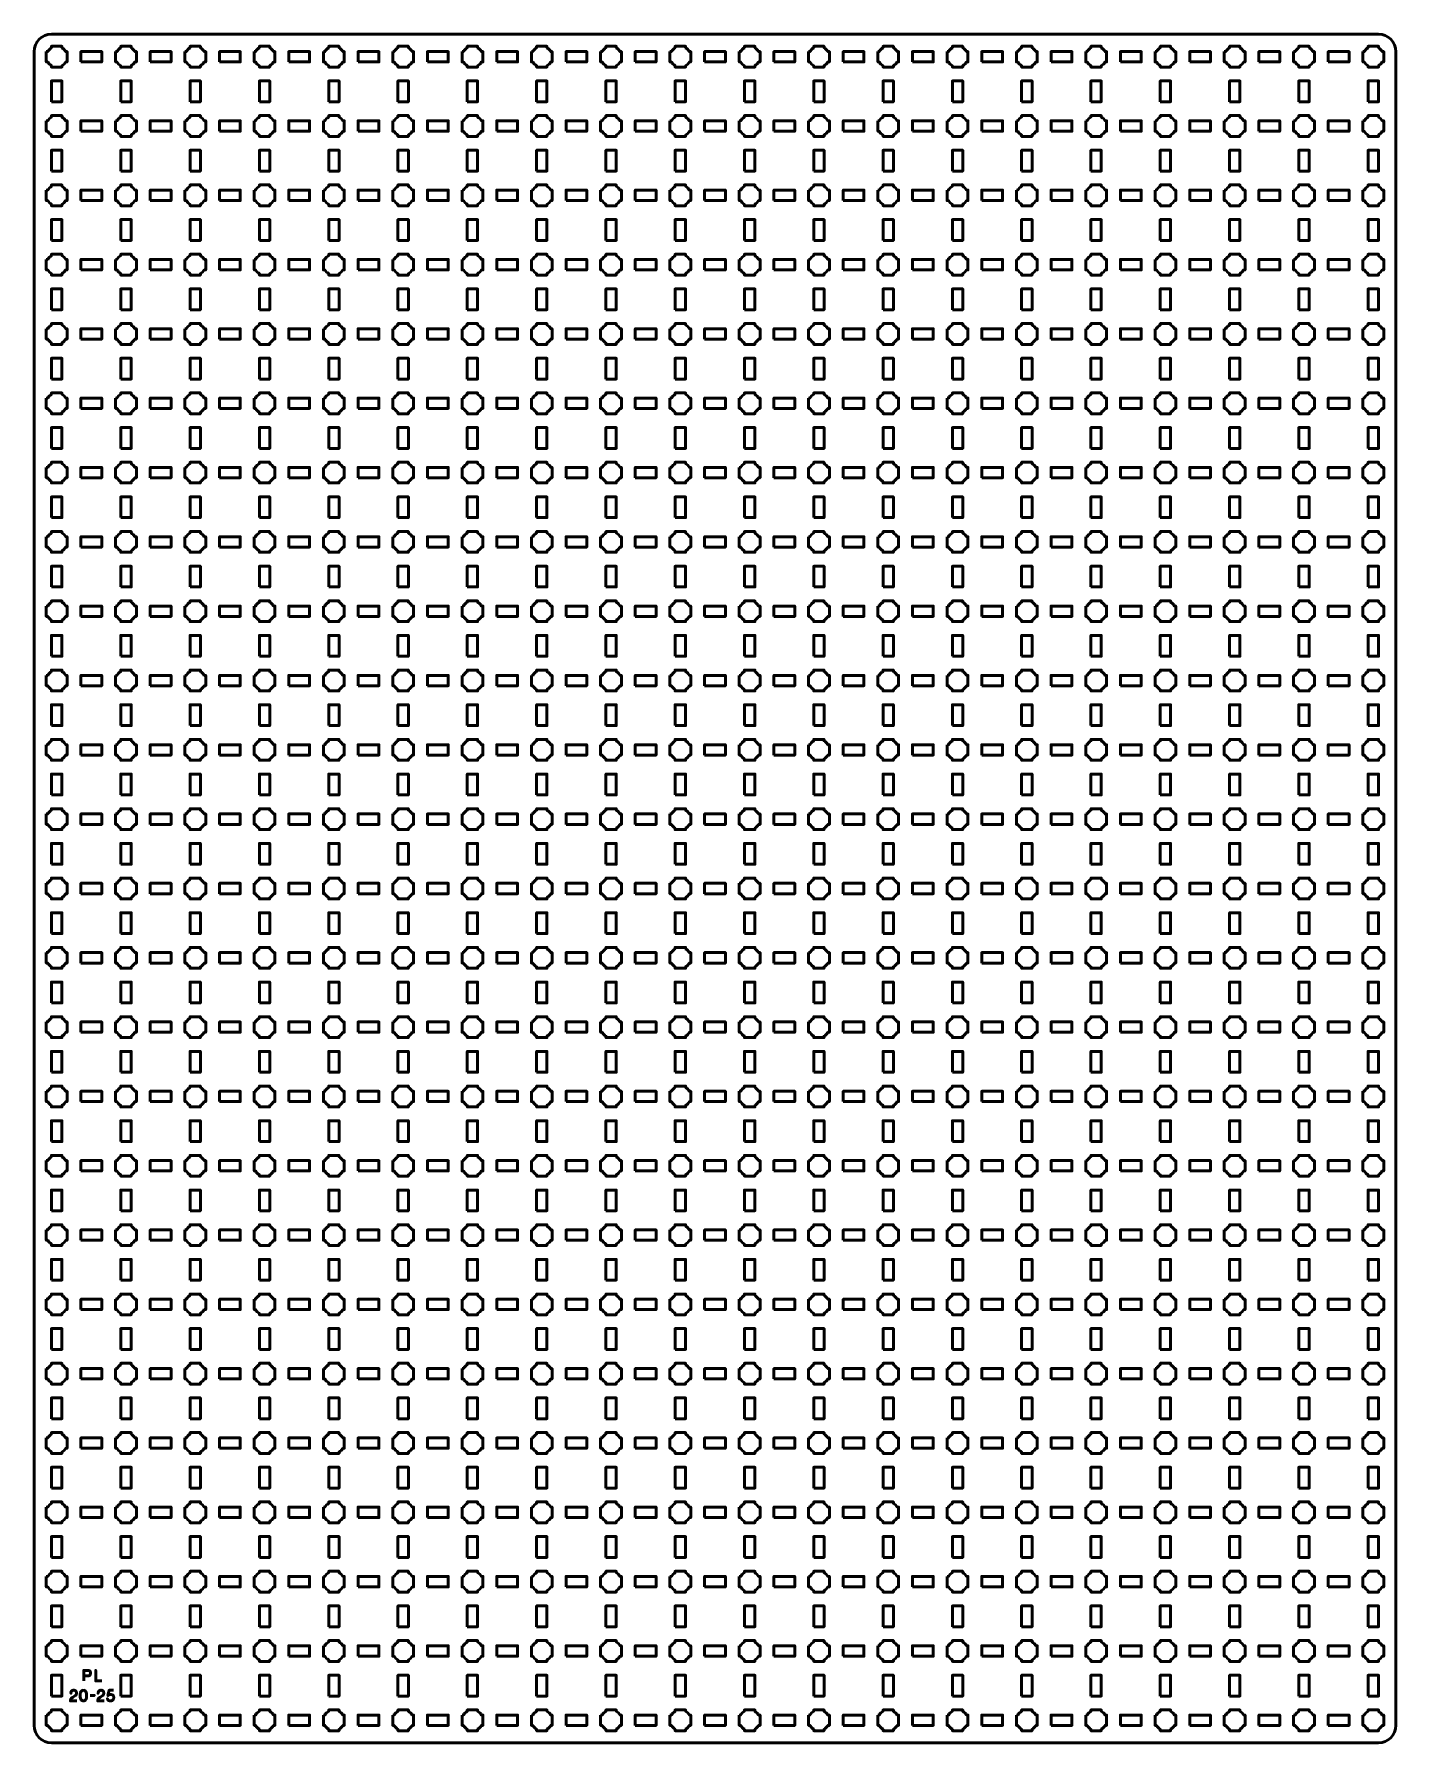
# Model space of a CAD drawing. Header units: centimetres. Extents: x -30.1 to 9.2, y -39.5 to 9.8.
import ezdxf

# ---------------------------------------------------------------- set-up
doc = ezdxf.new("R2010")
doc.units = ezdxf.units.CM
doc.header["$MEASUREMENT"] = 0
doc.layers.add('Layer 1', color=7, linetype='Continuous')

msp = doc.modelspace()

# ---------------------------------------------------------------- linework, layer by layer
at = {"layer": 'Layer 1', "color": 250, "lineweight": 53}
for points in [[(-28.8, 9), (-28.2, 9), (-28.2, 9.3), (-28.8, 9.3), (-28.8, 9)], [(-26.8, 9), (-26.2, 9), (-26.2, 9.3), (-26.8, 9.3), (-26.8, 9)], [(-24.8, 9), (-24.2, 9), (-24.2, 9.3), (-24.8, 9.3), (-24.8, 9)], [(-22.8, 9), (-22.2, 9), (-22.2, 9.3), (-22.8, 9.3), (-22.8, 9)], [(-20.8, 9), (-20.2, 9), (-20.2, 9.3), (-20.8, 9.3), (-20.8, 9)], [(-18.8, 9), (-18.2, 9), (-18.2, 9.3), (-18.8, 9.3), (-18.8, 9)], [(-16.8, 9), (-16.2, 9), (-16.2, 9.3), (-16.8, 9.3), (-16.8, 9)], [(-14.8, 9), (-14.2, 9), (-14.2, 9.3), (-14.8, 9.3), (-14.8, 9)], [(-12.8, 9), (-12.2, 9), (-12.2, 9.3), (-12.8, 9.3), (-12.8, 9)], [(-10.8, 9), (-10.2, 9), (-10.2, 9.3), (-10.8, 9.3), (-10.8, 9)], [(-8.8, 9), (-8.2, 9), (-8.2, 9.3), (-8.8, 9.3), (-8.8, 9)], [(-6.8, 9), (-6.2, 9), (-6.2, 9.3), (-6.8, 9.3), (-6.8, 9)], [(-4.8, 9), (-4.2, 9), (-4.2, 9.3), (-4.8, 9.3), (-4.8, 9)], [(-2.8, 9), (-2.2, 9), (-2.2, 9.3), (-2.8, 9.3), (-2.8, 9)], [(-0.8, 9), (-0.2, 9), (-0.2, 9.3), (-0.8, 9.3), (-0.8, 9)], [(1.2, 9), (1.8, 9), (1.8, 9.3), (1.2, 9.3), (1.2, 9)], [(3.2, 9), (3.8, 9), (3.8, 9.3), (3.2, 9.3), (3.2, 9)], [(5.2, 9), (5.8, 9), (5.8, 9.3), (5.2, 9.3), (5.2, 9)], [(7.2, 9), (7.8, 9), (7.8, 9.3), (7.2, 9.3), (7.2, 9)], [(-29.65, 7.85), (-29.35, 7.85), (-29.35, 8.45), (-29.65, 8.45), (-29.65, 7.85)], [(-27.65, 7.85), (-27.35, 7.85), (-27.35, 8.45), (-27.65, 8.45), (-27.65, 7.85)], [(-25.65, 7.85), (-25.35, 7.85), (-25.35, 8.45), (-25.65, 8.45), (-25.65, 7.85)], [(-23.65, 7.85), (-23.35, 7.85), (-23.35, 8.45), (-23.65, 8.45), (-23.65, 7.85)], [(-21.65, 7.85), (-21.35, 7.85), (-21.35, 8.45), (-21.65, 8.45), (-21.65, 7.85)], [(-19.65, 7.85), (-19.35, 7.85), (-19.35, 8.45), (-19.65, 8.45), (-19.65, 7.85)], [(-17.65, 7.85), (-17.35, 7.85), (-17.35, 8.45), (-17.65, 8.45), (-17.65, 7.85)], [(-15.65, 7.85), (-15.35, 7.85), (-15.35, 8.45), (-15.65, 8.45), (-15.65, 7.85)], [(-13.65, 7.85), (-13.35, 7.85), (-13.35, 8.45), (-13.65, 8.45), (-13.65, 7.85)], [(-11.65, 7.85), (-11.35, 7.85), (-11.35, 8.45), (-11.65, 8.45), (-11.65, 7.85)], [(-9.65, 7.85), (-9.35, 7.85), (-9.35, 8.45), (-9.65, 8.45), (-9.65, 7.85)], [(-7.65, 7.85), (-7.35, 7.85), (-7.35, 8.45), (-7.65, 8.45), (-7.65, 7.85)], [(-5.65, 7.85), (-5.35, 7.85), (-5.35, 8.45), (-5.65, 8.45), (-5.65, 7.85)], [(-3.65, 7.85), (-3.35, 7.85), (-3.35, 8.45), (-3.65, 8.45), (-3.65, 7.85)], [(-1.65, 7.85), (-1.35, 7.85), (-1.35, 8.45), (-1.65, 8.45), (-1.65, 7.85)], [(0.35, 7.85), (0.65, 7.85), (0.65, 8.45), (0.35, 8.45), (0.35, 7.85)], [(2.35, 7.85), (2.65, 7.85), (2.65, 8.45), (2.35, 8.45), (2.35, 7.85)], [(4.35, 7.85), (4.65, 7.85), (4.65, 8.45), (4.35, 8.45), (4.35, 7.85)], [(6.35, 7.85), (6.65, 7.85), (6.65, 8.45), (6.35, 8.45), (6.35, 7.85)], [(8.35, 7.85), (8.65, 7.85), (8.65, 8.45), (8.35, 8.45), (8.35, 7.85)], [(-28.8, 7), (-28.2, 7), (-28.2, 7.3), (-28.8, 7.3), (-28.8, 7)], [(-26.8, 7), (-26.2, 7), (-26.2, 7.3), (-26.8, 7.3), (-26.8, 7)], [(-24.8, 7), (-24.2, 7), (-24.2, 7.3), (-24.8, 7.3), (-24.8, 7)], [(-22.8, 7), (-22.2, 7), (-22.2, 7.3), (-22.8, 7.3), (-22.8, 7)], [(-20.8, 7), (-20.2, 7), (-20.2, 7.3), (-20.8, 7.3), (-20.8, 7)], [(-18.8, 7), (-18.2, 7), (-18.2, 7.3), (-18.8, 7.3), (-18.8, 7)], [(-16.8, 7), (-16.2, 7), (-16.2, 7.3), (-16.8, 7.3), (-16.8, 7)], [(-14.8, 7), (-14.2, 7), (-14.2, 7.3), (-14.8, 7.3), (-14.8, 7)], [(-12.8, 7), (-12.2, 7), (-12.2, 7.3), (-12.8, 7.3), (-12.8, 7)], [(-10.8, 7), (-10.2, 7), (-10.2, 7.3), (-10.8, 7.3), (-10.8, 7)], [(-8.8, 7), (-8.2, 7), (-8.2, 7.3), (-8.8, 7.3), (-8.8, 7)], [(-6.8, 7), (-6.2, 7), (-6.2, 7.3), (-6.8, 7.3), (-6.8, 7)], [(-4.8, 7), (-4.2, 7), (-4.2, 7.3), (-4.8, 7.3), (-4.8, 7)], [(-2.8, 7), (-2.2, 7), (-2.2, 7.3), (-2.8, 7.3), (-2.8, 7)], [(-0.8, 7), (-0.2, 7), (-0.2, 7.3), (-0.8, 7.3), (-0.8, 7)], [(1.2, 7), (1.8, 7), (1.8, 7.3), (1.2, 7.3), (1.2, 7)], [(3.2, 7), (3.8, 7), (3.8, 7.3), (3.2, 7.3), (3.2, 7)], [(5.2, 7), (5.8, 7), (5.8, 7.3), (5.2, 7.3), (5.2, 7)], [(7.2, 7), (7.8, 7), (7.8, 7.3), (7.2, 7.3), (7.2, 7)], [(-29.65, 5.85), (-29.35, 5.85), (-29.35, 6.45), (-29.65, 6.45), (-29.65, 5.85)], [(-27.65, 5.85), (-27.35, 5.85), (-27.35, 6.45), (-27.65, 6.45), (-27.65, 5.85)], [(-25.65, 5.85), (-25.35, 5.85), (-25.35, 6.45), (-25.65, 6.45), (-25.65, 5.85)], [(-23.65, 5.85), (-23.35, 5.85), (-23.35, 6.45), (-23.65, 6.45), (-23.65, 5.85)], [(-21.65, 5.85), (-21.35, 5.85), (-21.35, 6.45), (-21.65, 6.45), (-21.65, 5.85)], [(-19.65, 5.85), (-19.35, 5.85), (-19.35, 6.45), (-19.65, 6.45), (-19.65, 5.85)], [(-17.65, 5.85), (-17.35, 5.85), (-17.35, 6.45), (-17.65, 6.45), (-17.65, 5.85)], [(-15.65, 5.85), (-15.35, 5.85), (-15.35, 6.45), (-15.65, 6.45), (-15.65, 5.85)], [(-13.65, 5.85), (-13.35, 5.85), (-13.35, 6.45), (-13.65, 6.45), (-13.65, 5.85)], [(-11.65, 5.85), (-11.35, 5.85), (-11.35, 6.45), (-11.65, 6.45), (-11.65, 5.85)], [(-9.65, 5.85), (-9.35, 5.85), (-9.35, 6.45), (-9.65, 6.45), (-9.65, 5.85)], [(-7.65, 5.85), (-7.35, 5.85), (-7.35, 6.45), (-7.65, 6.45), (-7.65, 5.85)], [(-5.65, 5.85), (-5.35, 5.85), (-5.35, 6.45), (-5.65, 6.45), (-5.65, 5.85)], [(-3.65, 5.85), (-3.35, 5.85), (-3.35, 6.45), (-3.65, 6.45), (-3.65, 5.85)], [(-1.65, 5.85), (-1.35, 5.85), (-1.35, 6.45), (-1.65, 6.45), (-1.65, 5.85)], [(0.35, 5.85), (0.65, 5.85), (0.65, 6.45), (0.35, 6.45), (0.35, 5.85)], [(2.35, 5.85), (2.65, 5.85), (2.65, 6.45), (2.35, 6.45), (2.35, 5.85)], [(4.35, 5.85), (4.65, 5.85), (4.65, 6.45), (4.35, 6.45), (4.35, 5.85)], [(6.35, 5.85), (6.65, 5.85), (6.65, 6.45), (6.35, 6.45), (6.35, 5.85)], [(8.35, 5.85), (8.65, 5.85), (8.65, 6.45), (8.35, 6.45), (8.35, 5.85)], [(-28.8, 5), (-28.2, 5), (-28.2, 5.3), (-28.8, 5.3), (-28.8, 5)], [(-26.8, 5), (-26.2, 5), (-26.2, 5.3), (-26.8, 5.3), (-26.8, 5)], [(-24.8, 5), (-24.2, 5), (-24.2, 5.3), (-24.8, 5.3), (-24.8, 5)], [(-22.8, 5), (-22.2, 5), (-22.2, 5.3), (-22.8, 5.3), (-22.8, 5)], [(-20.8, 5), (-20.2, 5), (-20.2, 5.3), (-20.8, 5.3), (-20.8, 5)], [(-18.8, 5), (-18.2, 5), (-18.2, 5.3), (-18.8, 5.3), (-18.8, 5)], [(-16.8, 5), (-16.2, 5), (-16.2, 5.3), (-16.8, 5.3), (-16.8, 5)], [(-14.8, 5), (-14.2, 5), (-14.2, 5.3), (-14.8, 5.3), (-14.8, 5)], [(-12.8, 5), (-12.2, 5), (-12.2, 5.3), (-12.8, 5.3), (-12.8, 5)], [(-10.8, 5), (-10.2, 5), (-10.2, 5.3), (-10.8, 5.3), (-10.8, 5)], [(-8.8, 5), (-8.2, 5), (-8.2, 5.3), (-8.8, 5.3), (-8.8, 5)], [(-6.8, 5), (-6.2, 5), (-6.2, 5.3), (-6.8, 5.3), (-6.8, 5)], [(-4.8, 5), (-4.2, 5), (-4.2, 5.3), (-4.8, 5.3), (-4.8, 5)], [(-2.8, 5), (-2.2, 5), (-2.2, 5.3), (-2.8, 5.3), (-2.8, 5)], [(-0.8, 5), (-0.2, 5), (-0.2, 5.3), (-0.8, 5.3), (-0.8, 5)], [(1.2, 5), (1.8, 5), (1.8, 5.3), (1.2, 5.3), (1.2, 5)], [(3.2, 5), (3.8, 5), (3.8, 5.3), (3.2, 5.3), (3.2, 5)], [(5.2, 5), (5.8, 5), (5.8, 5.3), (5.2, 5.3), (5.2, 5)], [(7.2, 5), (7.8, 5), (7.8, 5.3), (7.2, 5.3), (7.2, 5)], [(-29.65, 3.85), (-29.35, 3.85), (-29.35, 4.45), (-29.65, 4.45), (-29.65, 3.85)], [(-27.65, 3.85), (-27.35, 3.85), (-27.35, 4.45), (-27.65, 4.45), (-27.65, 3.85)], [(-25.65, 3.85), (-25.35, 3.85), (-25.35, 4.45), (-25.65, 4.45), (-25.65, 3.85)], [(-23.65, 3.85), (-23.35, 3.85), (-23.35, 4.45), (-23.65, 4.45), (-23.65, 3.85)], [(-21.65, 3.85), (-21.35, 3.85), (-21.35, 4.45), (-21.65, 4.45), (-21.65, 3.85)], [(-19.65, 3.85), (-19.35, 3.85), (-19.35, 4.45), (-19.65, 4.45), (-19.65, 3.85)], [(-17.65, 3.85), (-17.35, 3.85), (-17.35, 4.45), (-17.65, 4.45), (-17.65, 3.85)], [(-15.65, 3.85), (-15.35, 3.85), (-15.35, 4.45), (-15.65, 4.45), (-15.65, 3.85)], [(-13.65, 3.85), (-13.35, 3.85), (-13.35, 4.45), (-13.65, 4.45), (-13.65, 3.85)], [(-11.65, 3.85), (-11.35, 3.85), (-11.35, 4.45), (-11.65, 4.45), (-11.65, 3.85)], [(-9.65, 3.85), (-9.35, 3.85), (-9.35, 4.45), (-9.65, 4.45), (-9.65, 3.85)], [(-7.65, 3.85), (-7.35, 3.85), (-7.35, 4.45), (-7.65, 4.45), (-7.65, 3.85)], [(-5.65, 3.85), (-5.35, 3.85), (-5.35, 4.45), (-5.65, 4.45), (-5.65, 3.85)], [(-3.65, 3.85), (-3.35, 3.85), (-3.35, 4.45), (-3.65, 4.45), (-3.65, 3.85)], [(-1.65, 3.85), (-1.35, 3.85), (-1.35, 4.45), (-1.65, 4.45), (-1.65, 3.85)], [(0.35, 3.85), (0.65, 3.85), (0.65, 4.45), (0.35, 4.45), (0.35, 3.85)], [(2.35, 3.85), (2.65, 3.85), (2.65, 4.45), (2.35, 4.45), (2.35, 3.85)], [(4.35, 3.85), (4.65, 3.85), (4.65, 4.45), (4.35, 4.45), (4.35, 3.85)], [(6.35, 3.85), (6.65, 3.85), (6.65, 4.45), (6.35, 4.45), (6.35, 3.85)], [(8.35, 3.85), (8.65, 3.85), (8.65, 4.45), (8.35, 4.45), (8.35, 3.85)], [(-28.8, 3), (-28.2, 3), (-28.2, 3.3), (-28.8, 3.3), (-28.8, 3)], [(-26.8, 3), (-26.2, 3), (-26.2, 3.3), (-26.8, 3.3), (-26.8, 3)], [(-24.8, 3), (-24.2, 3), (-24.2, 3.3), (-24.8, 3.3), (-24.8, 3)], [(-22.8, 3), (-22.2, 3), (-22.2, 3.3), (-22.8, 3.3), (-22.8, 3)], [(-20.8, 3), (-20.2, 3), (-20.2, 3.3), (-20.8, 3.3), (-20.8, 3)], [(-18.8, 3), (-18.2, 3), (-18.2, 3.3), (-18.8, 3.3), (-18.8, 3)], [(-16.8, 3), (-16.2, 3), (-16.2, 3.3), (-16.8, 3.3), (-16.8, 3)], [(-14.8, 3), (-14.2, 3), (-14.2, 3.3), (-14.8, 3.3), (-14.8, 3)], [(-12.8, 3), (-12.2, 3), (-12.2, 3.3), (-12.8, 3.3), (-12.8, 3)], [(-10.8, 3), (-10.2, 3), (-10.2, 3.3), (-10.8, 3.3), (-10.8, 3)], [(-8.8, 3), (-8.2, 3), (-8.2, 3.3), (-8.8, 3.3), (-8.8, 3)], [(-6.8, 3), (-6.2, 3), (-6.2, 3.3), (-6.8, 3.3), (-6.8, 3)], [(-4.8, 3), (-4.2, 3), (-4.2, 3.3), (-4.8, 3.3), (-4.8, 3)], [(-2.8, 3), (-2.2, 3), (-2.2, 3.3), (-2.8, 3.3), (-2.8, 3)], [(-0.8, 3), (-0.2, 3), (-0.2, 3.3), (-0.8, 3.3), (-0.8, 3)], [(1.2, 3), (1.8, 3), (1.8, 3.3), (1.2, 3.3), (1.2, 3)], [(3.2, 3), (3.8, 3), (3.8, 3.3), (3.2, 3.3), (3.2, 3)], [(5.2, 3), (5.8, 3), (5.8, 3.3), (5.2, 3.3), (5.2, 3)], [(7.2, 3), (7.8, 3), (7.8, 3.3), (7.2, 3.3), (7.2, 3)], [(-29.65, 1.85), (-29.35, 1.85), (-29.35, 2.45), (-29.65, 2.45), (-29.65, 1.85)], [(-27.65, 1.85), (-27.35, 1.85), (-27.35, 2.45), (-27.65, 2.45), (-27.65, 1.85)], [(-25.65, 1.85), (-25.35, 1.85), (-25.35, 2.45), (-25.65, 2.45), (-25.65, 1.85)], [(-23.65, 1.85), (-23.35, 1.85), (-23.35, 2.45), (-23.65, 2.45), (-23.65, 1.85)], [(-21.65, 1.85), (-21.35, 1.85), (-21.35, 2.45), (-21.65, 2.45), (-21.65, 1.85)], [(-19.65, 1.85), (-19.35, 1.85), (-19.35, 2.45), (-19.65, 2.45), (-19.65, 1.85)], [(-17.65, 1.85), (-17.35, 1.85), (-17.35, 2.45), (-17.65, 2.45), (-17.65, 1.85)], [(-15.65, 1.85), (-15.35, 1.85), (-15.35, 2.45), (-15.65, 2.45), (-15.65, 1.85)], [(-13.65, 1.85), (-13.35, 1.85), (-13.35, 2.45), (-13.65, 2.45), (-13.65, 1.85)], [(-11.65, 1.85), (-11.35, 1.85), (-11.35, 2.45), (-11.65, 2.45), (-11.65, 1.85)], [(-9.65, 1.85), (-9.35, 1.85), (-9.35, 2.45), (-9.65, 2.45), (-9.65, 1.85)], [(-7.65, 1.85), (-7.35, 1.85), (-7.35, 2.45), (-7.65, 2.45), (-7.65, 1.85)], [(-5.65, 1.85), (-5.35, 1.85), (-5.35, 2.45), (-5.65, 2.45), (-5.65, 1.85)], [(-3.65, 1.85), (-3.35, 1.85), (-3.35, 2.45), (-3.65, 2.45), (-3.65, 1.85)], [(-1.65, 1.85), (-1.35, 1.85), (-1.35, 2.45), (-1.65, 2.45), (-1.65, 1.85)], [(0.35, 1.85), (0.65, 1.85), (0.65, 2.45), (0.35, 2.45), (0.35, 1.85)], [(2.35, 1.85), (2.65, 1.85), (2.65, 2.45), (2.35, 2.45), (2.35, 1.85)], [(4.35, 1.85), (4.65, 1.85), (4.65, 2.45), (4.35, 2.45), (4.35, 1.85)], [(6.35, 1.85), (6.65, 1.85), (6.65, 2.45), (6.35, 2.45), (6.35, 1.85)], [(8.35, 1.85), (8.65, 1.85), (8.65, 2.45), (8.35, 2.45), (8.35, 1.85)], [(-28.8, 1), (-28.2, 1), (-28.2, 1.3), (-28.8, 1.3), (-28.8, 1)], [(-26.8, 1), (-26.2, 1), (-26.2, 1.3), (-26.8, 1.3), (-26.8, 1)], [(-24.8, 1), (-24.2, 1), (-24.2, 1.3), (-24.8, 1.3), (-24.8, 1)], [(-22.8, 1), (-22.2, 1), (-22.2, 1.3), (-22.8, 1.3), (-22.8, 1)], [(-20.8, 1), (-20.2, 1), (-20.2, 1.3), (-20.8, 1.3), (-20.8, 1)], [(-18.8, 1), (-18.2, 1), (-18.2, 1.3), (-18.8, 1.3), (-18.8, 1)], [(-16.8, 1), (-16.2, 1), (-16.2, 1.3), (-16.8, 1.3), (-16.8, 1)], [(-14.8, 1), (-14.2, 1), (-14.2, 1.3), (-14.8, 1.3), (-14.8, 1)], [(-12.8, 1), (-12.2, 1), (-12.2, 1.3), (-12.8, 1.3), (-12.8, 1)], [(-10.8, 1), (-10.2, 1), (-10.2, 1.3), (-10.8, 1.3), (-10.8, 1)], [(-8.8, 1), (-8.2, 1), (-8.2, 1.3), (-8.8, 1.3), (-8.8, 1)], [(-6.8, 1), (-6.2, 1), (-6.2, 1.3), (-6.8, 1.3), (-6.8, 1)], [(-4.8, 1), (-4.2, 1), (-4.2, 1.3), (-4.8, 1.3), (-4.8, 1)], [(-2.8, 1), (-2.2, 1), (-2.2, 1.3), (-2.8, 1.3), (-2.8, 1)], [(-0.8, 1), (-0.2, 1), (-0.2, 1.3), (-0.8, 1.3), (-0.8, 1)], [(1.2, 1), (1.8, 1), (1.8, 1.3), (1.2, 1.3), (1.2, 1)], [(3.2, 1), (3.8, 1), (3.8, 1.3), (3.2, 1.3), (3.2, 1)], [(5.2, 1), (5.8, 1), (5.8, 1.3), (5.2, 1.3), (5.2, 1)], [(7.2, 1), (7.8, 1), (7.8, 1.3), (7.2, 1.3), (7.2, 1)], [(-29.65, -0.15), (-29.35, -0.15), (-29.35, 0.45), (-29.65, 0.45), (-29.65, -0.15)], [(-27.65, -0.15), (-27.35, -0.15), (-27.35, 0.45), (-27.65, 0.45), (-27.65, -0.15)], [(-25.65, -0.15), (-25.35, -0.15), (-25.35, 0.45), (-25.65, 0.45), (-25.65, -0.15)], [(-23.65, -0.15), (-23.35, -0.15), (-23.35, 0.45), (-23.65, 0.45), (-23.65, -0.15)], [(-21.65, -0.15), (-21.35, -0.15), (-21.35, 0.45), (-21.65, 0.45), (-21.65, -0.15)], [(-19.65, -0.15), (-19.35, -0.15), (-19.35, 0.45), (-19.65, 0.45), (-19.65, -0.15)], [(-17.65, -0.15), (-17.35, -0.15), (-17.35, 0.45), (-17.65, 0.45), (-17.65, -0.15)], [(-15.65, -0.15), (-15.35, -0.15), (-15.35, 0.45), (-15.65, 0.45), (-15.65, -0.15)], [(-13.65, -0.15), (-13.35, -0.15), (-13.35, 0.45), (-13.65, 0.45), (-13.65, -0.15)], [(-11.65, -0.15), (-11.35, -0.15), (-11.35, 0.45), (-11.65, 0.45), (-11.65, -0.15)], [(-9.65, -0.15), (-9.35, -0.15), (-9.35, 0.45), (-9.65, 0.45), (-9.65, -0.15)], [(-7.65, -0.15), (-7.35, -0.15), (-7.35, 0.45), (-7.65, 0.45), (-7.65, -0.15)], [(-5.65, -0.15), (-5.35, -0.15), (-5.35, 0.45), (-5.65, 0.45), (-5.65, -0.15)], [(-3.65, -0.15), (-3.35, -0.15), (-3.35, 0.45), (-3.65, 0.45), (-3.65, -0.15)], [(-1.65, -0.15), (-1.35, -0.15), (-1.35, 0.45), (-1.65, 0.45), (-1.65, -0.15)], [(0.35, -0.15), (0.65, -0.15), (0.65, 0.45), (0.35, 0.45), (0.35, -0.15)], [(2.35, -0.15), (2.65, -0.15), (2.65, 0.45), (2.35, 0.45), (2.35, -0.15)], [(4.35, -0.15), (4.65, -0.15), (4.65, 0.45), (4.35, 0.45), (4.35, -0.15)], [(6.35, -0.15), (6.65, -0.15), (6.65, 0.45), (6.35, 0.45), (6.35, -0.15)], [(8.35, -0.15), (8.65, -0.15), (8.65, 0.45), (8.35, 0.45), (8.35, -0.15)], [(-28.8, -1), (-28.2, -1), (-28.2, -0.7), (-28.8, -0.7), (-28.8, -1)], [(-26.8, -1), (-26.2, -1), (-26.2, -0.7), (-26.8, -0.7), (-26.8, -1)], [(-24.8, -1), (-24.2, -1), (-24.2, -0.7), (-24.8, -0.7), (-24.8, -1)], [(-22.8, -1), (-22.2, -1), (-22.2, -0.7), (-22.8, -0.7), (-22.8, -1)], [(-20.8, -1), (-20.2, -1), (-20.2, -0.7), (-20.8, -0.7), (-20.8, -1)], [(-18.8, -1), (-18.2, -1), (-18.2, -0.7), (-18.8, -0.7), (-18.8, -1)], [(-16.8, -1), (-16.2, -1), (-16.2, -0.7), (-16.8, -0.7), (-16.8, -1)], [(-14.8, -1), (-14.2, -1), (-14.2, -0.7), (-14.8, -0.7), (-14.8, -1)], [(-12.8, -1), (-12.2, -1), (-12.2, -0.7), (-12.8, -0.7), (-12.8, -1)], [(-10.8, -1), (-10.2, -1), (-10.2, -0.7), (-10.8, -0.7), (-10.8, -1)], [(-8.8, -1), (-8.2, -1), (-8.2, -0.7), (-8.8, -0.7), (-8.8, -1)], [(-6.8, -1), (-6.2, -1), (-6.2, -0.7), (-6.8, -0.7), (-6.8, -1)], [(-4.8, -1), (-4.2, -1), (-4.2, -0.7), (-4.8, -0.7), (-4.8, -1)], [(-2.8, -1), (-2.2, -1), (-2.2, -0.7), (-2.8, -0.7), (-2.8, -1)], [(-0.8, -1), (-0.2, -1), (-0.2, -0.7), (-0.8, -0.7), (-0.8, -1)], [(1.2, -1), (1.8, -1), (1.8, -0.7), (1.2, -0.7), (1.2, -1)], [(3.2, -1), (3.8, -1), (3.8, -0.7), (3.2, -0.7), (3.2, -1)], [(5.2, -1), (5.8, -1), (5.8, -0.7), (5.2, -0.7), (5.2, -1)], [(7.2, -1), (7.8, -1), (7.8, -0.7), (7.2, -0.7), (7.2, -1)], [(-29.65, -2.15), (-29.35, -2.15), (-29.35, -1.55), (-29.65, -1.55), (-29.65, -2.15)], [(-27.65, -2.15), (-27.35, -2.15), (-27.35, -1.55), (-27.65, -1.55), (-27.65, -2.15)], [(-25.65, -2.15), (-25.35, -2.15), (-25.35, -1.55), (-25.65, -1.55), (-25.65, -2.15)], [(-23.65, -2.15), (-23.35, -2.15), (-23.35, -1.55), (-23.65, -1.55), (-23.65, -2.15)], [(-21.65, -2.15), (-21.35, -2.15), (-21.35, -1.55), (-21.65, -1.55), (-21.65, -2.15)], [(-19.65, -2.15), (-19.35, -2.15), (-19.35, -1.55), (-19.65, -1.55), (-19.65, -2.15)], [(-17.65, -2.15), (-17.35, -2.15), (-17.35, -1.55), (-17.65, -1.55), (-17.65, -2.15)], [(-15.65, -2.15), (-15.35, -2.15), (-15.35, -1.55), (-15.65, -1.55), (-15.65, -2.15)], [(-13.65, -2.15), (-13.35, -2.15), (-13.35, -1.55), (-13.65, -1.55), (-13.65, -2.15)], [(-11.65, -2.15), (-11.35, -2.15), (-11.35, -1.55), (-11.65, -1.55), (-11.65, -2.15)], [(-9.65, -2.15), (-9.35, -2.15), (-9.35, -1.55), (-9.65, -1.55), (-9.65, -2.15)], [(-7.65, -2.15), (-7.35, -2.15), (-7.35, -1.55), (-7.65, -1.55), (-7.65, -2.15)], [(-5.65, -2.15), (-5.35, -2.15), (-5.35, -1.55), (-5.65, -1.55), (-5.65, -2.15)], [(-3.65, -2.15), (-3.35, -2.15), (-3.35, -1.55), (-3.65, -1.55), (-3.65, -2.15)], [(-1.65, -2.15), (-1.35, -2.15), (-1.35, -1.55), (-1.65, -1.55), (-1.65, -2.15)], [(0.35, -2.15), (0.65, -2.15), (0.65, -1.55), (0.35, -1.55), (0.35, -2.15)], [(2.35, -2.15), (2.65, -2.15), (2.65, -1.55), (2.35, -1.55), (2.35, -2.15)], [(4.35, -2.15), (4.65, -2.15), (4.65, -1.55), (4.35, -1.55), (4.35, -2.15)], [(6.35, -2.15), (6.65, -2.15), (6.65, -1.55), (6.35, -1.55), (6.35, -2.15)], [(8.35, -2.15), (8.65, -2.15), (8.65, -1.55), (8.35, -1.55), (8.35, -2.15)], [(-28.8, -3), (-28.2, -3), (-28.2, -2.7), (-28.8, -2.7), (-28.8, -3)], [(-26.8, -3), (-26.2, -3), (-26.2, -2.7), (-26.8, -2.7), (-26.8, -3)], [(-24.8, -3), (-24.2, -3), (-24.2, -2.7), (-24.8, -2.7), (-24.8, -3)], [(-22.8, -3), (-22.2, -3), (-22.2, -2.7), (-22.8, -2.7), (-22.8, -3)], [(-20.8, -3), (-20.2, -3), (-20.2, -2.7), (-20.8, -2.7), (-20.8, -3)], [(-18.8, -3), (-18.2, -3), (-18.2, -2.7), (-18.8, -2.7), (-18.8, -3)], [(-16.8, -3), (-16.2, -3), (-16.2, -2.7), (-16.8, -2.7), (-16.8, -3)], [(-14.8, -3), (-14.2, -3), (-14.2, -2.7), (-14.8, -2.7), (-14.8, -3)], [(-12.8, -3), (-12.2, -3), (-12.2, -2.7), (-12.8, -2.7), (-12.8, -3)], [(-10.8, -3), (-10.2, -3), (-10.2, -2.7), (-10.8, -2.7), (-10.8, -3)], [(-8.8, -3), (-8.2, -3), (-8.2, -2.7), (-8.8, -2.7), (-8.8, -3)], [(-6.8, -3), (-6.2, -3), (-6.2, -2.7), (-6.8, -2.7), (-6.8, -3)], [(-4.8, -3), (-4.2, -3), (-4.2, -2.7), (-4.8, -2.7), (-4.8, -3)], [(-2.8, -3), (-2.2, -3), (-2.2, -2.7), (-2.8, -2.7), (-2.8, -3)], [(-0.8, -3), (-0.2, -3), (-0.2, -2.7), (-0.8, -2.7), (-0.8, -3)], [(1.2, -3), (1.8, -3), (1.8, -2.7), (1.2, -2.7), (1.2, -3)], [(3.2, -3), (3.8, -3), (3.8, -2.7), (3.2, -2.7), (3.2, -3)], [(5.2, -3), (5.8, -3), (5.8, -2.7), (5.2, -2.7), (5.2, -3)], [(7.2, -3), (7.8, -3), (7.8, -2.7), (7.2, -2.7), (7.2, -3)], [(-29.65, -4.15), (-29.35, -4.15), (-29.35, -3.55), (-29.65, -3.55), (-29.65, -4.15)], [(-27.65, -4.15), (-27.35, -4.15), (-27.35, -3.55), (-27.65, -3.55), (-27.65, -4.15)], [(-25.65, -4.15), (-25.35, -4.15), (-25.35, -3.55), (-25.65, -3.55), (-25.65, -4.15)], [(-23.65, -4.15), (-23.35, -4.15), (-23.35, -3.55), (-23.65, -3.55), (-23.65, -4.15)], [(-21.65, -4.15), (-21.35, -4.15), (-21.35, -3.55), (-21.65, -3.55), (-21.65, -4.15)], [(-19.65, -4.15), (-19.35, -4.15), (-19.35, -3.55), (-19.65, -3.55), (-19.65, -4.15)], [(-17.65, -4.15), (-17.35, -4.15), (-17.35, -3.55), (-17.65, -3.55), (-17.65, -4.15)], [(-15.65, -4.15), (-15.35, -4.15), (-15.35, -3.55), (-15.65, -3.55), (-15.65, -4.15)], [(-13.65, -4.15), (-13.35, -4.15), (-13.35, -3.55), (-13.65, -3.55), (-13.65, -4.15)], [(-11.65, -4.15), (-11.35, -4.15), (-11.35, -3.55), (-11.65, -3.55), (-11.65, -4.15)], [(-9.65, -4.15), (-9.35, -4.15), (-9.35, -3.55), (-9.65, -3.55), (-9.65, -4.15)], [(-7.65, -4.15), (-7.35, -4.15), (-7.35, -3.55), (-7.65, -3.55), (-7.65, -4.15)], [(-5.65, -4.15), (-5.35, -4.15), (-5.35, -3.55), (-5.65, -3.55), (-5.65, -4.15)], [(-3.65, -4.15), (-3.35, -4.15), (-3.35, -3.55), (-3.65, -3.55), (-3.65, -4.15)], [(-1.65, -4.15), (-1.35, -4.15), (-1.35, -3.55), (-1.65, -3.55), (-1.65, -4.15)], [(0.35, -4.15), (0.65, -4.15), (0.65, -3.55), (0.35, -3.55), (0.35, -4.15)], [(2.35, -4.15), (2.65, -4.15), (2.65, -3.55), (2.35, -3.55), (2.35, -4.15)], [(4.35, -4.15), (4.65, -4.15), (4.65, -3.55), (4.35, -3.55), (4.35, -4.15)], [(6.35, -4.15), (6.65, -4.15), (6.65, -3.55), (6.35, -3.55), (6.35, -4.15)], [(8.35, -4.15), (8.65, -4.15), (8.65, -3.55), (8.35, -3.55), (8.35, -4.15)], [(-28.8, -5), (-28.2, -5), (-28.2, -4.7), (-28.8, -4.7), (-28.8, -5)], [(-26.8, -5), (-26.2, -5), (-26.2, -4.7), (-26.8, -4.7), (-26.8, -5)], [(-24.8, -5), (-24.2, -5), (-24.2, -4.7), (-24.8, -4.7), (-24.8, -5)], [(-22.8, -5), (-22.2, -5), (-22.2, -4.7), (-22.8, -4.7), (-22.8, -5)], [(-20.8, -5), (-20.2, -5), (-20.2, -4.7), (-20.8, -4.7), (-20.8, -5)], [(-18.8, -5), (-18.2, -5), (-18.2, -4.7), (-18.8, -4.7), (-18.8, -5)], [(-16.8, -5), (-16.2, -5), (-16.2, -4.7), (-16.8, -4.7), (-16.8, -5)], [(-14.8, -5), (-14.2, -5), (-14.2, -4.7), (-14.8, -4.7), (-14.8, -5)], [(-12.8, -5), (-12.2, -5), (-12.2, -4.7), (-12.8, -4.7), (-12.8, -5)], [(-10.8, -5), (-10.2, -5), (-10.2, -4.7), (-10.8, -4.7), (-10.8, -5)], [(-8.8, -5), (-8.2, -5), (-8.2, -4.7), (-8.8, -4.7), (-8.8, -5)], [(-6.8, -5), (-6.2, -5), (-6.2, -4.7), (-6.8, -4.7), (-6.8, -5)], [(-4.8, -5), (-4.2, -5), (-4.2, -4.7), (-4.8, -4.7), (-4.8, -5)], [(-2.8, -5), (-2.2, -5), (-2.2, -4.7), (-2.8, -4.7), (-2.8, -5)], [(-0.8, -5), (-0.2, -5), (-0.2, -4.7), (-0.8, -4.7), (-0.8, -5)], [(1.2, -5), (1.8, -5), (1.8, -4.7), (1.2, -4.7), (1.2, -5)], [(3.2, -5), (3.8, -5), (3.8, -4.7), (3.2, -4.7), (3.2, -5)], [(5.2, -5), (5.8, -5), (5.8, -4.7), (5.2, -4.7), (5.2, -5)], [(7.2, -5), (7.8, -5), (7.8, -4.7), (7.2, -4.7), (7.2, -5)], [(-29.65, -6.15), (-29.35, -6.15), (-29.35, -5.55), (-29.65, -5.55), (-29.65, -6.15)], [(-27.65, -6.15), (-27.35, -6.15), (-27.35, -5.55), (-27.65, -5.55), (-27.65, -6.15)], [(-25.65, -6.15), (-25.35, -6.15), (-25.35, -5.55), (-25.65, -5.55), (-25.65, -6.15)], [(-23.65, -6.15), (-23.35, -6.15), (-23.35, -5.55), (-23.65, -5.55), (-23.65, -6.15)], [(-21.65, -6.15), (-21.35, -6.15), (-21.35, -5.55), (-21.65, -5.55), (-21.65, -6.15)], [(-19.65, -6.15), (-19.35, -6.15), (-19.35, -5.55), (-19.65, -5.55), (-19.65, -6.15)], [(-17.65, -6.15), (-17.35, -6.15), (-17.35, -5.55), (-17.65, -5.55), (-17.65, -6.15)], [(-15.65, -6.15), (-15.35, -6.15), (-15.35, -5.55), (-15.65, -5.55), (-15.65, -6.15)], [(-13.65, -6.15), (-13.35, -6.15), (-13.35, -5.55), (-13.65, -5.55), (-13.65, -6.15)], [(-11.65, -6.15), (-11.35, -6.15), (-11.35, -5.55), (-11.65, -5.55), (-11.65, -6.15)], [(-9.65, -6.15), (-9.35, -6.15), (-9.35, -5.55), (-9.65, -5.55), (-9.65, -6.15)], [(-7.65, -6.15), (-7.35, -6.15), (-7.35, -5.55), (-7.65, -5.55), (-7.65, -6.15)], [(-5.65, -6.15), (-5.35, -6.15), (-5.35, -5.55), (-5.65, -5.55), (-5.65, -6.15)], [(-3.65, -6.15), (-3.35, -6.15), (-3.35, -5.55), (-3.65, -5.55), (-3.65, -6.15)], [(-1.65, -6.15), (-1.35, -6.15), (-1.35, -5.55), (-1.65, -5.55), (-1.65, -6.15)], [(0.35, -6.15), (0.65, -6.15), (0.65, -5.55), (0.35, -5.55), (0.35, -6.15)], [(2.35, -6.15), (2.65, -6.15), (2.65, -5.55), (2.35, -5.55), (2.35, -6.15)], [(4.35, -6.15), (4.65, -6.15), (4.65, -5.55), (4.35, -5.55), (4.35, -6.15)], [(6.35, -6.15), (6.65, -6.15), (6.65, -5.55), (6.35, -5.55), (6.35, -6.15)], [(8.35, -6.15), (8.65, -6.15), (8.65, -5.55), (8.35, -5.55), (8.35, -6.15)], [(-28.8, -7), (-28.2, -7), (-28.2, -6.7), (-28.8, -6.7), (-28.8, -7)], [(-26.8, -7), (-26.2, -7), (-26.2, -6.7), (-26.8, -6.7), (-26.8, -7)], [(-24.8, -7), (-24.2, -7), (-24.2, -6.7), (-24.8, -6.7), (-24.8, -7)], [(-22.8, -7), (-22.2, -7), (-22.2, -6.7), (-22.8, -6.7), (-22.8, -7)], [(-20.8, -7), (-20.2, -7), (-20.2, -6.7), (-20.8, -6.7), (-20.8, -7)], [(-18.8, -7), (-18.2, -7), (-18.2, -6.7), (-18.8, -6.7), (-18.8, -7)], [(-16.8, -7), (-16.2, -7), (-16.2, -6.7), (-16.8, -6.7), (-16.8, -7)], [(-14.8, -7), (-14.2, -7), (-14.2, -6.7), (-14.8, -6.7), (-14.8, -7)], [(-12.8, -7), (-12.2, -7), (-12.2, -6.7), (-12.8, -6.7), (-12.8, -7)], [(-10.8, -7), (-10.2, -7), (-10.2, -6.7), (-10.8, -6.7), (-10.8, -7)], [(-8.8, -7), (-8.2, -7), (-8.2, -6.7), (-8.8, -6.7), (-8.8, -7)], [(-6.8, -7), (-6.2, -7), (-6.2, -6.7), (-6.8, -6.7), (-6.8, -7)], [(-4.8, -7), (-4.2, -7), (-4.2, -6.7), (-4.8, -6.7), (-4.8, -7)], [(-2.8, -7), (-2.2, -7), (-2.2, -6.7), (-2.8, -6.7), (-2.8, -7)], [(-0.8, -7), (-0.2, -7), (-0.2, -6.7), (-0.8, -6.7), (-0.8, -7)], [(1.2, -7), (1.8, -7), (1.8, -6.7), (1.2, -6.7), (1.2, -7)], [(3.2, -7), (3.8, -7), (3.8, -6.7), (3.2, -6.7), (3.2, -7)], [(5.2, -7), (5.8, -7), (5.8, -6.7), (5.2, -6.7), (5.2, -7)], [(7.2, -7), (7.8, -7), (7.8, -6.7), (7.2, -6.7), (7.2, -7)], [(-29.65, -8.15), (-29.35, -8.15), (-29.35, -7.55), (-29.65, -7.55), (-29.65, -8.15)], [(-27.65, -8.15), (-27.35, -8.15), (-27.35, -7.55), (-27.65, -7.55), (-27.65, -8.15)], [(-25.65, -8.15), (-25.35, -8.15), (-25.35, -7.55), (-25.65, -7.55), (-25.65, -8.15)], [(-23.65, -8.15), (-23.35, -8.15), (-23.35, -7.55), (-23.65, -7.55), (-23.65, -8.15)], [(-21.65, -8.15), (-21.35, -8.15), (-21.35, -7.55), (-21.65, -7.55), (-21.65, -8.15)], [(-19.65, -8.15), (-19.35, -8.15), (-19.35, -7.55), (-19.65, -7.55), (-19.65, -8.15)], [(-17.65, -8.15), (-17.35, -8.15), (-17.35, -7.55), (-17.65, -7.55), (-17.65, -8.15)], [(-15.65, -8.15), (-15.35, -8.15), (-15.35, -7.55), (-15.65, -7.55), (-15.65, -8.15)], [(-13.65, -8.15), (-13.35, -8.15), (-13.35, -7.55), (-13.65, -7.55), (-13.65, -8.15)], [(-11.65, -8.15), (-11.35, -8.15), (-11.35, -7.55), (-11.65, -7.55), (-11.65, -8.15)], [(-9.65, -8.15), (-9.35, -8.15), (-9.35, -7.55), (-9.65, -7.55), (-9.65, -8.15)], [(-7.65, -8.15), (-7.35, -8.15), (-7.35, -7.55), (-7.65, -7.55), (-7.65, -8.15)], [(-5.65, -8.15), (-5.35, -8.15), (-5.35, -7.55), (-5.65, -7.55), (-5.65, -8.15)], [(-3.65, -8.15), (-3.35, -8.15), (-3.35, -7.55), (-3.65, -7.55), (-3.65, -8.15)], [(-1.65, -8.15), (-1.35, -8.15), (-1.35, -7.55), (-1.65, -7.55), (-1.65, -8.15)], [(0.35, -8.15), (0.65, -8.15), (0.65, -7.55), (0.35, -7.55), (0.35, -8.15)], [(2.35, -8.15), (2.65, -8.15), (2.65, -7.55), (2.35, -7.55), (2.35, -8.15)], [(4.35, -8.15), (4.65, -8.15), (4.65, -7.55), (4.35, -7.55), (4.35, -8.15)], [(6.35, -8.15), (6.65, -8.15), (6.65, -7.55), (6.35, -7.55), (6.35, -8.15)], [(8.35, -8.15), (8.65, -8.15), (8.65, -7.55), (8.35, -7.55), (8.35, -8.15)], [(-28.8, -9), (-28.2, -9), (-28.2, -8.7), (-28.8, -8.7), (-28.8, -9)], [(-26.8, -9), (-26.2, -9), (-26.2, -8.7), (-26.8, -8.7), (-26.8, -9)], [(-24.8, -9), (-24.2, -9), (-24.2, -8.7), (-24.8, -8.7), (-24.8, -9)], [(-22.8, -9), (-22.2, -9), (-22.2, -8.7), (-22.8, -8.7), (-22.8, -9)], [(-20.8, -9), (-20.2, -9), (-20.2, -8.7), (-20.8, -8.7), (-20.8, -9)], [(-18.8, -9), (-18.2, -9), (-18.2, -8.7), (-18.8, -8.7), (-18.8, -9)], [(-16.8, -9), (-16.2, -9), (-16.2, -8.7), (-16.8, -8.7), (-16.8, -9)], [(-14.8, -9), (-14.2, -9), (-14.2, -8.7), (-14.8, -8.7), (-14.8, -9)], [(-12.8, -9), (-12.2, -9), (-12.2, -8.7), (-12.8, -8.7), (-12.8, -9)], [(-10.8, -9), (-10.2, -9), (-10.2, -8.7), (-10.8, -8.7), (-10.8, -9)], [(-8.8, -9), (-8.2, -9), (-8.2, -8.7), (-8.8, -8.7), (-8.8, -9)], [(-6.8, -9), (-6.2, -9), (-6.2, -8.7), (-6.8, -8.7), (-6.8, -9)], [(-4.8, -9), (-4.2, -9), (-4.2, -8.7), (-4.8, -8.7), (-4.8, -9)], [(-2.8, -9), (-2.2, -9), (-2.2, -8.7), (-2.8, -8.7), (-2.8, -9)], [(-0.8, -9), (-0.2, -9), (-0.2, -8.7), (-0.8, -8.7), (-0.8, -9)], [(1.2, -9), (1.8, -9), (1.8, -8.7), (1.2, -8.7), (1.2, -9)], [(3.2, -9), (3.8, -9), (3.8, -8.7), (3.2, -8.7), (3.2, -9)], [(5.2, -9), (5.8, -9), (5.8, -8.7), (5.2, -8.7), (5.2, -9)], [(7.2, -9), (7.8, -9), (7.8, -8.7), (7.2, -8.7), (7.2, -9)], [(-29.65, -10.15), (-29.35, -10.15), (-29.35, -9.55), (-29.65, -9.55), (-29.65, -10.15)], [(-27.65, -10.15), (-27.35, -10.15), (-27.35, -9.55), (-27.65, -9.55), (-27.65, -10.15)], [(-25.65, -10.15), (-25.35, -10.15), (-25.35, -9.55), (-25.65, -9.55), (-25.65, -10.15)], [(-23.65, -10.15), (-23.35, -10.15), (-23.35, -9.55), (-23.65, -9.55), (-23.65, -10.15)], [(-21.65, -10.15), (-21.35, -10.15), (-21.35, -9.55), (-21.65, -9.55), (-21.65, -10.15)], [(-19.65, -10.15), (-19.35, -10.15), (-19.35, -9.55), (-19.65, -9.55), (-19.65, -10.15)], [(-17.65, -10.15), (-17.35, -10.15), (-17.35, -9.55), (-17.65, -9.55), (-17.65, -10.15)], [(-15.65, -10.15), (-15.35, -10.15), (-15.35, -9.55), (-15.65, -9.55), (-15.65, -10.15)], [(-13.65, -10.15), (-13.35, -10.15), (-13.35, -9.55), (-13.65, -9.55), (-13.65, -10.15)], [(-11.65, -10.15), (-11.35, -10.15), (-11.35, -9.55), (-11.65, -9.55), (-11.65, -10.15)], [(-9.65, -10.15), (-9.35, -10.15), (-9.35, -9.55), (-9.65, -9.55), (-9.65, -10.15)], [(-7.65, -10.15), (-7.35, -10.15), (-7.35, -9.55), (-7.65, -9.55), (-7.65, -10.15)], [(-5.65, -10.15), (-5.35, -10.15), (-5.35, -9.55), (-5.65, -9.55), (-5.65, -10.15)], [(-3.65, -10.15), (-3.35, -10.15), (-3.35, -9.55), (-3.65, -9.55), (-3.65, -10.15)], [(-1.65, -10.15), (-1.35, -10.15), (-1.35, -9.55), (-1.65, -9.55), (-1.65, -10.15)], [(0.35, -10.15), (0.65, -10.15), (0.65, -9.55), (0.35, -9.55), (0.35, -10.15)], [(2.35, -10.15), (2.65, -10.15), (2.65, -9.55), (2.35, -9.55), (2.35, -10.15)], [(4.35, -10.15), (4.65, -10.15), (4.65, -9.55), (4.35, -9.55), (4.35, -10.15)], [(6.35, -10.15), (6.65, -10.15), (6.65, -9.55), (6.35, -9.55), (6.35, -10.15)], [(8.35, -10.15), (8.65, -10.15), (8.65, -9.55), (8.35, -9.55), (8.35, -10.15)], [(-28.8, -11), (-28.2, -11), (-28.2, -10.7), (-28.8, -10.7), (-28.8, -11)], [(-26.8, -11), (-26.2, -11), (-26.2, -10.7), (-26.8, -10.7), (-26.8, -11)], [(-24.8, -11), (-24.2, -11), (-24.2, -10.7), (-24.8, -10.7), (-24.8, -11)], [(-22.8, -11), (-22.2, -11), (-22.2, -10.7), (-22.8, -10.7), (-22.8, -11)], [(-20.8, -11), (-20.2, -11), (-20.2, -10.7), (-20.8, -10.7), (-20.8, -11)], [(-18.8, -11), (-18.2, -11), (-18.2, -10.7), (-18.8, -10.7), (-18.8, -11)], [(-16.8, -11), (-16.2, -11), (-16.2, -10.7), (-16.8, -10.7), (-16.8, -11)], [(-14.8, -11), (-14.2, -11), (-14.2, -10.7), (-14.8, -10.7), (-14.8, -11)], [(-12.8, -11), (-12.2, -11), (-12.2, -10.7), (-12.8, -10.7), (-12.8, -11)], [(-10.8, -11), (-10.2, -11), (-10.2, -10.7), (-10.8, -10.7), (-10.8, -11)], [(-8.8, -11), (-8.2, -11), (-8.2, -10.7), (-8.8, -10.7), (-8.8, -11)], [(-6.8, -11), (-6.2, -11), (-6.2, -10.7), (-6.8, -10.7), (-6.8, -11)], [(-4.8, -11), (-4.2, -11), (-4.2, -10.7), (-4.8, -10.7), (-4.8, -11)], [(-2.8, -11), (-2.2, -11), (-2.2, -10.7), (-2.8, -10.7), (-2.8, -11)], [(-0.8, -11), (-0.2, -11), (-0.2, -10.7), (-0.8, -10.7), (-0.8, -11)], [(1.2, -11), (1.8, -11), (1.8, -10.7), (1.2, -10.7), (1.2, -11)], [(3.2, -11), (3.8, -11), (3.8, -10.7), (3.2, -10.7), (3.2, -11)], [(5.2, -11), (5.8, -11), (5.8, -10.7), (5.2, -10.7), (5.2, -11)], [(7.2, -11), (7.8, -11), (7.8, -10.7), (7.2, -10.7), (7.2, -11)], [(-29.65, -12.15), (-29.35, -12.15), (-29.35, -11.55), (-29.65, -11.55), (-29.65, -12.15)], [(-27.65, -12.15), (-27.35, -12.15), (-27.35, -11.55), (-27.65, -11.55), (-27.65, -12.15)], [(-25.65, -12.15), (-25.35, -12.15), (-25.35, -11.55), (-25.65, -11.55), (-25.65, -12.15)], [(-23.65, -12.15), (-23.35, -12.15), (-23.35, -11.55), (-23.65, -11.55), (-23.65, -12.15)], [(-21.65, -12.15), (-21.35, -12.15), (-21.35, -11.55), (-21.65, -11.55), (-21.65, -12.15)], [(-19.65, -12.15), (-19.35, -12.15), (-19.35, -11.55), (-19.65, -11.55), (-19.65, -12.15)], [(-17.65, -12.15), (-17.35, -12.15), (-17.35, -11.55), (-17.65, -11.55), (-17.65, -12.15)], [(-15.65, -12.15), (-15.35, -12.15), (-15.35, -11.55), (-15.65, -11.55), (-15.65, -12.15)], [(-13.65, -12.15), (-13.35, -12.15), (-13.35, -11.55), (-13.65, -11.55), (-13.65, -12.15)], [(-11.65, -12.15), (-11.35, -12.15), (-11.35, -11.55), (-11.65, -11.55), (-11.65, -12.15)], [(-9.65, -12.15), (-9.35, -12.15), (-9.35, -11.55), (-9.65, -11.55), (-9.65, -12.15)], [(-7.65, -12.15), (-7.35, -12.15), (-7.35, -11.55), (-7.65, -11.55), (-7.65, -12.15)], [(-5.65, -12.15), (-5.35, -12.15), (-5.35, -11.55), (-5.65, -11.55), (-5.65, -12.15)], [(-3.65, -12.15), (-3.35, -12.15), (-3.35, -11.55), (-3.65, -11.55), (-3.65, -12.15)], [(-1.65, -12.15), (-1.35, -12.15), (-1.35, -11.55), (-1.65, -11.55), (-1.65, -12.15)], [(0.35, -12.15), (0.65, -12.15), (0.65, -11.55), (0.35, -11.55), (0.35, -12.15)], [(2.35, -12.15), (2.65, -12.15), (2.65, -11.55), (2.35, -11.55), (2.35, -12.15)], [(4.35, -12.15), (4.65, -12.15), (4.65, -11.55), (4.35, -11.55), (4.35, -12.15)], [(6.35, -12.15), (6.65, -12.15), (6.65, -11.55), (6.35, -11.55), (6.35, -12.15)], [(8.35, -12.15), (8.65, -12.15), (8.65, -11.55), (8.35, -11.55), (8.35, -12.15)], [(-28.8, -13), (-28.2, -13), (-28.2, -12.7), (-28.8, -12.7), (-28.8, -13)], [(-26.8, -13), (-26.2, -13), (-26.2, -12.7), (-26.8, -12.7), (-26.8, -13)], [(-24.8, -13), (-24.2, -13), (-24.2, -12.7), (-24.8, -12.7), (-24.8, -13)], [(-22.8, -13), (-22.2, -13), (-22.2, -12.7), (-22.8, -12.7), (-22.8, -13)], [(-20.8, -13), (-20.2, -13), (-20.2, -12.7), (-20.8, -12.7), (-20.8, -13)], [(-18.8, -13), (-18.2, -13), (-18.2, -12.7), (-18.8, -12.7), (-18.8, -13)], [(-16.8, -13), (-16.2, -13), (-16.2, -12.7), (-16.8, -12.7), (-16.8, -13)], [(-14.8, -13), (-14.2, -13), (-14.2, -12.7), (-14.8, -12.7), (-14.8, -13)], [(-12.8, -13), (-12.2, -13), (-12.2, -12.7), (-12.8, -12.7), (-12.8, -13)], [(-10.8, -13), (-10.2, -13), (-10.2, -12.7), (-10.8, -12.7), (-10.8, -13)], [(-8.8, -13), (-8.2, -13), (-8.2, -12.7), (-8.8, -12.7), (-8.8, -13)], [(-6.8, -13), (-6.2, -13), (-6.2, -12.7), (-6.8, -12.7), (-6.8, -13)], [(-4.8, -13), (-4.2, -13), (-4.2, -12.7), (-4.8, -12.7), (-4.8, -13)], [(-2.8, -13), (-2.2, -13), (-2.2, -12.7), (-2.8, -12.7), (-2.8, -13)], [(-0.8, -13), (-0.2, -13), (-0.2, -12.7), (-0.8, -12.7), (-0.8, -13)], [(1.2, -13), (1.8, -13), (1.8, -12.7), (1.2, -12.7), (1.2, -13)], [(3.2, -13), (3.8, -13), (3.8, -12.7), (3.2, -12.7), (3.2, -13)], [(5.2, -13), (5.8, -13), (5.8, -12.7), (5.2, -12.7), (5.2, -13)], [(7.2, -13), (7.8, -13), (7.8, -12.7), (7.2, -12.7), (7.2, -13)], [(-29.65, -14.15), (-29.35, -14.15), (-29.35, -13.55), (-29.65, -13.55), (-29.65, -14.15)], [(-27.65, -14.15), (-27.35, -14.15), (-27.35, -13.55), (-27.65, -13.55), (-27.65, -14.15)], [(-25.65, -14.15), (-25.35, -14.15), (-25.35, -13.55), (-25.65, -13.55), (-25.65, -14.15)], [(-23.65, -14.15), (-23.35, -14.15), (-23.35, -13.55), (-23.65, -13.55), (-23.65, -14.15)], [(-21.65, -14.15), (-21.35, -14.15), (-21.35, -13.55), (-21.65, -13.55), (-21.65, -14.15)], [(-19.65, -14.15), (-19.35, -14.15), (-19.35, -13.55), (-19.65, -13.55), (-19.65, -14.15)], [(-17.65, -14.15), (-17.35, -14.15), (-17.35, -13.55), (-17.65, -13.55), (-17.65, -14.15)], [(-15.65, -14.15), (-15.35, -14.15), (-15.35, -13.55), (-15.65, -13.55), (-15.65, -14.15)], [(-13.65, -14.15), (-13.35, -14.15), (-13.35, -13.55), (-13.65, -13.55), (-13.65, -14.15)], [(-11.65, -14.15), (-11.35, -14.15), (-11.35, -13.55), (-11.65, -13.55), (-11.65, -14.15)], [(-9.65, -14.15), (-9.35, -14.15), (-9.35, -13.55), (-9.65, -13.55), (-9.65, -14.15)], [(-7.65, -14.15), (-7.35, -14.15), (-7.35, -13.55), (-7.65, -13.55), (-7.65, -14.15)], [(-5.65, -14.15), (-5.35, -14.15), (-5.35, -13.55), (-5.65, -13.55), (-5.65, -14.15)], [(-3.65, -14.15), (-3.35, -14.15), (-3.35, -13.55), (-3.65, -13.55), (-3.65, -14.15)], [(-1.65, -14.15), (-1.35, -14.15), (-1.35, -13.55), (-1.65, -13.55), (-1.65, -14.15)], [(0.35, -14.15), (0.65, -14.15), (0.65, -13.55), (0.35, -13.55), (0.35, -14.15)], [(2.35, -14.15), (2.65, -14.15), (2.65, -13.55), (2.35, -13.55), (2.35, -14.15)], [(4.35, -14.15), (4.65, -14.15), (4.65, -13.55), (4.35, -13.55), (4.35, -14.15)], [(6.35, -14.15), (6.65, -14.15), (6.65, -13.55), (6.35, -13.55), (6.35, -14.15)], [(8.35, -14.15), (8.65, -14.15), (8.65, -13.55), (8.35, -13.55), (8.35, -14.15)], [(-28.8, -15), (-28.2, -15), (-28.2, -14.7), (-28.8, -14.7), (-28.8, -15)], [(-26.8, -15), (-26.2, -15), (-26.2, -14.7), (-26.8, -14.7), (-26.8, -15)], [(-24.8, -15), (-24.2, -15), (-24.2, -14.7), (-24.8, -14.7), (-24.8, -15)], [(-22.8, -15), (-22.2, -15), (-22.2, -14.7), (-22.8, -14.7), (-22.8, -15)], [(-20.8, -15), (-20.2, -15), (-20.2, -14.7), (-20.8, -14.7), (-20.8, -15)], [(-18.8, -15), (-18.2, -15), (-18.2, -14.7), (-18.8, -14.7), (-18.8, -15)], [(-16.8, -15), (-16.2, -15), (-16.2, -14.7), (-16.8, -14.7), (-16.8, -15)], [(-14.8, -15), (-14.2, -15), (-14.2, -14.7), (-14.8, -14.7), (-14.8, -15)], [(-12.8, -15), (-12.2, -15), (-12.2, -14.7), (-12.8, -14.7), (-12.8, -15)], [(-10.8, -15), (-10.2, -15), (-10.2, -14.7), (-10.8, -14.7), (-10.8, -15)], [(-8.8, -15), (-8.2, -15), (-8.2, -14.7), (-8.8, -14.7), (-8.8, -15)], [(-6.8, -15), (-6.2, -15), (-6.2, -14.7), (-6.8, -14.7), (-6.8, -15)], [(-4.8, -15), (-4.2, -15), (-4.2, -14.7), (-4.8, -14.7), (-4.8, -15)], [(-2.8, -15), (-2.2, -15), (-2.2, -14.7), (-2.8, -14.7), (-2.8, -15)], [(-0.8, -15), (-0.2, -15), (-0.2, -14.7), (-0.8, -14.7), (-0.8, -15)], [(1.2, -15), (1.8, -15), (1.8, -14.7), (1.2, -14.7), (1.2, -15)], [(3.2, -15), (3.8, -15), (3.8, -14.7), (3.2, -14.7), (3.2, -15)], [(5.2, -15), (5.8, -15), (5.8, -14.7), (5.2, -14.7), (5.2, -15)], [(7.2, -15), (7.8, -15), (7.8, -14.7), (7.2, -14.7), (7.2, -15)], [(-29.65, -16.15), (-29.35, -16.15), (-29.35, -15.55), (-29.65, -15.55), (-29.65, -16.15)], [(-27.65, -16.15), (-27.35, -16.15), (-27.35, -15.55), (-27.65, -15.55), (-27.65, -16.15)], [(-25.65, -16.15), (-25.35, -16.15), (-25.35, -15.55), (-25.65, -15.55), (-25.65, -16.15)], [(-23.65, -16.15), (-23.35, -16.15), (-23.35, -15.55), (-23.65, -15.55), (-23.65, -16.15)], [(-21.65, -16.15), (-21.35, -16.15), (-21.35, -15.55), (-21.65, -15.55), (-21.65, -16.15)], [(-19.65, -16.15), (-19.35, -16.15), (-19.35, -15.55), (-19.65, -15.55), (-19.65, -16.15)], [(-17.65, -16.15), (-17.35, -16.15), (-17.35, -15.55), (-17.65, -15.55), (-17.65, -16.15)], [(-15.65, -16.15), (-15.35, -16.15), (-15.35, -15.55), (-15.65, -15.55), (-15.65, -16.15)], [(-13.65, -16.15), (-13.35, -16.15), (-13.35, -15.55), (-13.65, -15.55), (-13.65, -16.15)], [(-11.65, -16.15), (-11.35, -16.15), (-11.35, -15.55), (-11.65, -15.55), (-11.65, -16.15)], [(-9.65, -16.15), (-9.35, -16.15), (-9.35, -15.55), (-9.65, -15.55), (-9.65, -16.15)], [(-7.65, -16.15), (-7.35, -16.15), (-7.35, -15.55), (-7.65, -15.55), (-7.65, -16.15)], [(-5.65, -16.15), (-5.35, -16.15), (-5.35, -15.55), (-5.65, -15.55), (-5.65, -16.15)], [(-3.65, -16.15), (-3.35, -16.15), (-3.35, -15.55), (-3.65, -15.55), (-3.65, -16.15)], [(-1.65, -16.15), (-1.35, -16.15), (-1.35, -15.55), (-1.65, -15.55), (-1.65, -16.15)], [(0.35, -16.15), (0.65, -16.15), (0.65, -15.55), (0.35, -15.55), (0.35, -16.15)], [(2.35, -16.15), (2.65, -16.15), (2.65, -15.55), (2.35, -15.55), (2.35, -16.15)], [(4.35, -16.15), (4.65, -16.15), (4.65, -15.55), (4.35, -15.55), (4.35, -16.15)], [(6.35, -16.15), (6.65, -16.15), (6.65, -15.55), (6.35, -15.55), (6.35, -16.15)], [(8.35, -16.15), (8.65, -16.15), (8.65, -15.55), (8.35, -15.55), (8.35, -16.15)], [(-28.8, -17), (-28.2, -17), (-28.2, -16.7), (-28.8, -16.7), (-28.8, -17)], [(-26.8, -17), (-26.2, -17), (-26.2, -16.7), (-26.8, -16.7), (-26.8, -17)], [(-24.8, -17), (-24.2, -17), (-24.2, -16.7), (-24.8, -16.7), (-24.8, -17)], [(-22.8, -17), (-22.2, -17), (-22.2, -16.7), (-22.8, -16.7), (-22.8, -17)], [(-20.8, -17), (-20.2, -17), (-20.2, -16.7), (-20.8, -16.7), (-20.8, -17)], [(-18.8, -17), (-18.2, -17), (-18.2, -16.7), (-18.8, -16.7), (-18.8, -17)], [(-16.8, -17), (-16.2, -17), (-16.2, -16.7), (-16.8, -16.7), (-16.8, -17)], [(-14.8, -17), (-14.2, -17), (-14.2, -16.7), (-14.8, -16.7), (-14.8, -17)], [(-12.8, -17), (-12.2, -17), (-12.2, -16.7), (-12.8, -16.7), (-12.8, -17)], [(-10.8, -17), (-10.2, -17), (-10.2, -16.7), (-10.8, -16.7), (-10.8, -17)], [(-8.8, -17), (-8.2, -17), (-8.2, -16.7), (-8.8, -16.7), (-8.8, -17)], [(-6.8, -17), (-6.2, -17), (-6.2, -16.7), (-6.8, -16.7), (-6.8, -17)], [(-4.8, -17), (-4.2, -17), (-4.2, -16.7), (-4.8, -16.7), (-4.8, -17)], [(-2.8, -17), (-2.2, -17), (-2.2, -16.7), (-2.8, -16.7), (-2.8, -17)], [(-0.8, -17), (-0.2, -17), (-0.2, -16.7), (-0.8, -16.7), (-0.8, -17)], [(1.2, -17), (1.8, -17), (1.8, -16.7), (1.2, -16.7), (1.2, -17)], [(3.2, -17), (3.8, -17), (3.8, -16.7), (3.2, -16.7), (3.2, -17)], [(5.2, -17), (5.8, -17), (5.8, -16.7), (5.2, -16.7), (5.2, -17)], [(7.2, -17), (7.8, -17), (7.8, -16.7), (7.2, -16.7), (7.2, -17)], [(-29.65, -18.15), (-29.35, -18.15), (-29.35, -17.55), (-29.65, -17.55), (-29.65, -18.15)], [(-27.65, -18.15), (-27.35, -18.15), (-27.35, -17.55), (-27.65, -17.55), (-27.65, -18.15)], [(-25.65, -18.15), (-25.35, -18.15), (-25.35, -17.55), (-25.65, -17.55), (-25.65, -18.15)], [(-23.65, -18.15), (-23.35, -18.15), (-23.35, -17.55), (-23.65, -17.55), (-23.65, -18.15)], [(-21.65, -18.15), (-21.35, -18.15), (-21.35, -17.55), (-21.65, -17.55), (-21.65, -18.15)], [(-19.65, -18.15), (-19.35, -18.15), (-19.35, -17.55), (-19.65, -17.55), (-19.65, -18.15)], [(-17.65, -18.15), (-17.35, -18.15), (-17.35, -17.55), (-17.65, -17.55), (-17.65, -18.15)], [(-15.65, -18.15), (-15.35, -18.15), (-15.35, -17.55), (-15.65, -17.55), (-15.65, -18.15)], [(-13.65, -18.15), (-13.35, -18.15), (-13.35, -17.55), (-13.65, -17.55), (-13.65, -18.15)], [(-11.65, -18.15), (-11.35, -18.15), (-11.35, -17.55), (-11.65, -17.55), (-11.65, -18.15)], [(-9.65, -18.15), (-9.35, -18.15), (-9.35, -17.55), (-9.65, -17.55), (-9.65, -18.15)], [(-7.65, -18.15), (-7.35, -18.15), (-7.35, -17.55), (-7.65, -17.55), (-7.65, -18.15)], [(-5.65, -18.15), (-5.35, -18.15), (-5.35, -17.55), (-5.65, -17.55), (-5.65, -18.15)], [(-3.65, -18.15), (-3.35, -18.15), (-3.35, -17.55), (-3.65, -17.55), (-3.65, -18.15)], [(-1.65, -18.15), (-1.35, -18.15), (-1.35, -17.55), (-1.65, -17.55), (-1.65, -18.15)], [(0.35, -18.15), (0.65, -18.15), (0.65, -17.55), (0.35, -17.55), (0.35, -18.15)], [(2.35, -18.15), (2.65, -18.15), (2.65, -17.55), (2.35, -17.55), (2.35, -18.15)], [(4.35, -18.15), (4.65, -18.15), (4.65, -17.55), (4.35, -17.55), (4.35, -18.15)], [(6.35, -18.15), (6.65, -18.15), (6.65, -17.55), (6.35, -17.55), (6.35, -18.15)], [(8.35, -18.15), (8.65, -18.15), (8.65, -17.55), (8.35, -17.55), (8.35, -18.15)], [(-28.8, -19), (-28.2, -19), (-28.2, -18.7), (-28.8, -18.7), (-28.8, -19)], [(-26.8, -19), (-26.2, -19), (-26.2, -18.7), (-26.8, -18.7), (-26.8, -19)], [(-24.8, -19), (-24.2, -19), (-24.2, -18.7), (-24.8, -18.7), (-24.8, -19)], [(-22.8, -19), (-22.2, -19), (-22.2, -18.7), (-22.8, -18.7), (-22.8, -19)], [(-20.8, -19), (-20.2, -19), (-20.2, -18.7), (-20.8, -18.7), (-20.8, -19)], [(-18.8, -19), (-18.2, -19), (-18.2, -18.7), (-18.8, -18.7), (-18.8, -19)], [(-16.8, -19), (-16.2, -19), (-16.2, -18.7), (-16.8, -18.7), (-16.8, -19)], [(-14.8, -19), (-14.2, -19), (-14.2, -18.7), (-14.8, -18.7), (-14.8, -19)], [(-12.8, -19), (-12.2, -19), (-12.2, -18.7), (-12.8, -18.7), (-12.8, -19)], [(-10.8, -19), (-10.2, -19), (-10.2, -18.7), (-10.8, -18.7), (-10.8, -19)], [(-8.8, -19), (-8.2, -19), (-8.2, -18.7), (-8.8, -18.7), (-8.8, -19)], [(-6.8, -19), (-6.2, -19), (-6.2, -18.7), (-6.8, -18.7), (-6.8, -19)], [(-4.8, -19), (-4.2, -19), (-4.2, -18.7), (-4.8, -18.7), (-4.8, -19)], [(-2.8, -19), (-2.2, -19), (-2.2, -18.7), (-2.8, -18.7), (-2.8, -19)], [(-0.8, -19), (-0.2, -19), (-0.2, -18.7), (-0.8, -18.7), (-0.8, -19)], [(1.2, -19), (1.8, -19), (1.8, -18.7), (1.2, -18.7), (1.2, -19)], [(3.2, -19), (3.8, -19), (3.8, -18.7), (3.2, -18.7), (3.2, -19)], [(5.2, -19), (5.8, -19), (5.8, -18.7), (5.2, -18.7), (5.2, -19)], [(7.2, -19), (7.8, -19), (7.8, -18.7), (7.2, -18.7), (7.2, -19)], [(-29.65, -20.15), (-29.35, -20.15), (-29.35, -19.55), (-29.65, -19.55), (-29.65, -20.15)], [(-27.65, -20.15), (-27.35, -20.15), (-27.35, -19.55), (-27.65, -19.55), (-27.65, -20.15)], [(-25.65, -20.15), (-25.35, -20.15), (-25.35, -19.55), (-25.65, -19.55), (-25.65, -20.15)], [(-23.65, -20.15), (-23.35, -20.15), (-23.35, -19.55), (-23.65, -19.55), (-23.65, -20.15)], [(-21.65, -20.15), (-21.35, -20.15), (-21.35, -19.55), (-21.65, -19.55), (-21.65, -20.15)], [(-19.65, -20.15), (-19.35, -20.15), (-19.35, -19.55), (-19.65, -19.55), (-19.65, -20.15)], [(-17.65, -20.15), (-17.35, -20.15), (-17.35, -19.55), (-17.65, -19.55), (-17.65, -20.15)], [(-15.65, -20.15), (-15.35, -20.15), (-15.35, -19.55), (-15.65, -19.55), (-15.65, -20.15)], [(-13.65, -20.15), (-13.35, -20.15), (-13.35, -19.55), (-13.65, -19.55), (-13.65, -20.15)], [(-11.65, -20.15), (-11.35, -20.15), (-11.35, -19.55), (-11.65, -19.55), (-11.65, -20.15)], [(-9.65, -20.15), (-9.35, -20.15), (-9.35, -19.55), (-9.65, -19.55), (-9.65, -20.15)], [(-7.65, -20.15), (-7.35, -20.15), (-7.35, -19.55), (-7.65, -19.55), (-7.65, -20.15)], [(-5.65, -20.15), (-5.35, -20.15), (-5.35, -19.55), (-5.65, -19.55), (-5.65, -20.15)], [(-3.65, -20.15), (-3.35, -20.15), (-3.35, -19.55), (-3.65, -19.55), (-3.65, -20.15)], [(-1.65, -20.15), (-1.35, -20.15), (-1.35, -19.55), (-1.65, -19.55), (-1.65, -20.15)], [(0.35, -20.15), (0.65, -20.15), (0.65, -19.55), (0.35, -19.55), (0.35, -20.15)], [(2.35, -20.15), (2.65, -20.15), (2.65, -19.55), (2.35, -19.55), (2.35, -20.15)], [(4.35, -20.15), (4.65, -20.15), (4.65, -19.55), (4.35, -19.55), (4.35, -20.15)], [(6.35, -20.15), (6.65, -20.15), (6.65, -19.55), (6.35, -19.55), (6.35, -20.15)], [(8.35, -20.15), (8.65, -20.15), (8.65, -19.55), (8.35, -19.55), (8.35, -20.15)], [(-28.8, -21), (-28.2, -21), (-28.2, -20.7), (-28.8, -20.7), (-28.8, -21)], [(-26.8, -21), (-26.2, -21), (-26.2, -20.7), (-26.8, -20.7), (-26.8, -21)], [(-24.8, -21), (-24.2, -21), (-24.2, -20.7), (-24.8, -20.7), (-24.8, -21)], [(-22.8, -21), (-22.2, -21), (-22.2, -20.7), (-22.8, -20.7), (-22.8, -21)], [(-20.8, -21), (-20.2, -21), (-20.2, -20.7), (-20.8, -20.7), (-20.8, -21)], [(-18.8, -21), (-18.2, -21), (-18.2, -20.7), (-18.8, -20.7), (-18.8, -21)], [(-16.8, -21), (-16.2, -21), (-16.2, -20.7), (-16.8, -20.7), (-16.8, -21)], [(-14.8, -21), (-14.2, -21), (-14.2, -20.7), (-14.8, -20.7), (-14.8, -21)], [(-12.8, -21), (-12.2, -21), (-12.2, -20.7), (-12.8, -20.7), (-12.8, -21)], [(-10.8, -21), (-10.2, -21), (-10.2, -20.7), (-10.8, -20.7), (-10.8, -21)], [(-8.8, -21), (-8.2, -21), (-8.2, -20.7), (-8.8, -20.7), (-8.8, -21)], [(-6.8, -21), (-6.2, -21), (-6.2, -20.7), (-6.8, -20.7), (-6.8, -21)], [(-4.8, -21), (-4.2, -21), (-4.2, -20.7), (-4.8, -20.7), (-4.8, -21)], [(-2.8, -21), (-2.2, -21), (-2.2, -20.7), (-2.8, -20.7), (-2.8, -21)], [(-0.8, -21), (-0.2, -21), (-0.2, -20.7), (-0.8, -20.7), (-0.8, -21)], [(1.2, -21), (1.8, -21), (1.8, -20.7), (1.2, -20.7), (1.2, -21)], [(3.2, -21), (3.8, -21), (3.8, -20.7), (3.2, -20.7), (3.2, -21)], [(5.2, -21), (5.8, -21), (5.8, -20.7), (5.2, -20.7), (5.2, -21)], [(7.2, -21), (7.8, -21), (7.8, -20.7), (7.2, -20.7), (7.2, -21)], [(-29.65, -22.15), (-29.35, -22.15), (-29.35, -21.55), (-29.65, -21.55), (-29.65, -22.15)], [(-27.65, -22.15), (-27.35, -22.15), (-27.35, -21.55), (-27.65, -21.55), (-27.65, -22.15)], [(-25.65, -22.15), (-25.35, -22.15), (-25.35, -21.55), (-25.65, -21.55), (-25.65, -22.15)], [(-23.65, -22.15), (-23.35, -22.15), (-23.35, -21.55), (-23.65, -21.55), (-23.65, -22.15)], [(-21.65, -22.15), (-21.35, -22.15), (-21.35, -21.55), (-21.65, -21.55), (-21.65, -22.15)], [(-19.65, -22.15), (-19.35, -22.15), (-19.35, -21.55), (-19.65, -21.55), (-19.65, -22.15)], [(-17.65, -22.15), (-17.35, -22.15), (-17.35, -21.55), (-17.65, -21.55), (-17.65, -22.15)], [(-15.65, -22.15), (-15.35, -22.15), (-15.35, -21.55), (-15.65, -21.55), (-15.65, -22.15)], [(-13.65, -22.15), (-13.35, -22.15), (-13.35, -21.55), (-13.65, -21.55), (-13.65, -22.15)], [(-11.65, -22.15), (-11.35, -22.15), (-11.35, -21.55), (-11.65, -21.55), (-11.65, -22.15)], [(-9.65, -22.15), (-9.35, -22.15), (-9.35, -21.55), (-9.65, -21.55), (-9.65, -22.15)], [(-7.65, -22.15), (-7.35, -22.15), (-7.35, -21.55), (-7.65, -21.55), (-7.65, -22.15)], [(-5.65, -22.15), (-5.35, -22.15), (-5.35, -21.55), (-5.65, -21.55), (-5.65, -22.15)], [(-3.65, -22.15), (-3.35, -22.15), (-3.35, -21.55), (-3.65, -21.55), (-3.65, -22.15)], [(-1.65, -22.15), (-1.35, -22.15), (-1.35, -21.55), (-1.65, -21.55), (-1.65, -22.15)], [(0.35, -22.15), (0.65, -22.15), (0.65, -21.55), (0.35, -21.55), (0.35, -22.15)], [(2.35, -22.15), (2.65, -22.15), (2.65, -21.55), (2.35, -21.55), (2.35, -22.15)], [(4.35, -22.15), (4.65, -22.15), (4.65, -21.55), (4.35, -21.55), (4.35, -22.15)], [(6.35, -22.15), (6.65, -22.15), (6.65, -21.55), (6.35, -21.55), (6.35, -22.15)], [(8.35, -22.15), (8.65, -22.15), (8.65, -21.55), (8.35, -21.55), (8.35, -22.15)], [(-28.8, -23), (-28.2, -23), (-28.2, -22.7), (-28.8, -22.7), (-28.8, -23)], [(-26.8, -23), (-26.2, -23), (-26.2, -22.7), (-26.8, -22.7), (-26.8, -23)], [(-24.8, -23), (-24.2, -23), (-24.2, -22.7), (-24.8, -22.7), (-24.8, -23)], [(-22.8, -23), (-22.2, -23), (-22.2, -22.7), (-22.8, -22.7), (-22.8, -23)], [(-20.8, -23), (-20.2, -23), (-20.2, -22.7), (-20.8, -22.7), (-20.8, -23)], [(-18.8, -23), (-18.2, -23), (-18.2, -22.7), (-18.8, -22.7), (-18.8, -23)], [(-16.8, -23), (-16.2, -23), (-16.2, -22.7), (-16.8, -22.7), (-16.8, -23)], [(-14.8, -23), (-14.2, -23), (-14.2, -22.7), (-14.8, -22.7), (-14.8, -23)], [(-12.8, -23), (-12.2, -23), (-12.2, -22.7), (-12.8, -22.7), (-12.8, -23)], [(-10.8, -23), (-10.2, -23), (-10.2, -22.7), (-10.8, -22.7), (-10.8, -23)], [(-8.8, -23), (-8.2, -23), (-8.2, -22.7), (-8.8, -22.7), (-8.8, -23)], [(-6.8, -23), (-6.2, -23), (-6.2, -22.7), (-6.8, -22.7), (-6.8, -23)], [(-4.8, -23), (-4.2, -23), (-4.2, -22.7), (-4.8, -22.7), (-4.8, -23)], [(-2.8, -23), (-2.2, -23), (-2.2, -22.7), (-2.8, -22.7), (-2.8, -23)], [(-0.8, -23), (-0.2, -23), (-0.2, -22.7), (-0.8, -22.7), (-0.8, -23)], [(1.2, -23), (1.8, -23), (1.8, -22.7), (1.2, -22.7), (1.2, -23)], [(3.2, -23), (3.8, -23), (3.8, -22.7), (3.2, -22.7), (3.2, -23)], [(5.2, -23), (5.8, -23), (5.8, -22.7), (5.2, -22.7), (5.2, -23)], [(7.2, -23), (7.8, -23), (7.8, -22.7), (7.2, -22.7), (7.2, -23)], [(-29.65, -24.15), (-29.35, -24.15), (-29.35, -23.55), (-29.65, -23.55), (-29.65, -24.15)], [(-27.65, -24.15), (-27.35, -24.15), (-27.35, -23.55), (-27.65, -23.55), (-27.65, -24.15)], [(-25.65, -24.15), (-25.35, -24.15), (-25.35, -23.55), (-25.65, -23.55), (-25.65, -24.15)], [(-23.65, -24.15), (-23.35, -24.15), (-23.35, -23.55), (-23.65, -23.55), (-23.65, -24.15)], [(-21.65, -24.15), (-21.35, -24.15), (-21.35, -23.55), (-21.65, -23.55), (-21.65, -24.15)], [(-19.65, -24.15), (-19.35, -24.15), (-19.35, -23.55), (-19.65, -23.55), (-19.65, -24.15)], [(-17.65, -24.15), (-17.35, -24.15), (-17.35, -23.55), (-17.65, -23.55), (-17.65, -24.15)], [(-15.65, -24.15), (-15.35, -24.15), (-15.35, -23.55), (-15.65, -23.55), (-15.65, -24.15)], [(-13.65, -24.15), (-13.35, -24.15), (-13.35, -23.55), (-13.65, -23.55), (-13.65, -24.15)], [(-11.65, -24.15), (-11.35, -24.15), (-11.35, -23.55), (-11.65, -23.55), (-11.65, -24.15)], [(-9.65, -24.15), (-9.35, -24.15), (-9.35, -23.55), (-9.65, -23.55), (-9.65, -24.15)], [(-7.65, -24.15), (-7.35, -24.15), (-7.35, -23.55), (-7.65, -23.55), (-7.65, -24.15)], [(-5.65, -24.15), (-5.35, -24.15), (-5.35, -23.55), (-5.65, -23.55), (-5.65, -24.15)], [(-3.65, -24.15), (-3.35, -24.15), (-3.35, -23.55), (-3.65, -23.55), (-3.65, -24.15)], [(-1.65, -24.15), (-1.35, -24.15), (-1.35, -23.55), (-1.65, -23.55), (-1.65, -24.15)], [(0.35, -24.15), (0.65, -24.15), (0.65, -23.55), (0.35, -23.55), (0.35, -24.15)], [(2.35, -24.15), (2.65, -24.15), (2.65, -23.55), (2.35, -23.55), (2.35, -24.15)], [(4.35, -24.15), (4.65, -24.15), (4.65, -23.55), (4.35, -23.55), (4.35, -24.15)], [(6.35, -24.15), (6.65, -24.15), (6.65, -23.55), (6.35, -23.55), (6.35, -24.15)], [(8.35, -24.15), (8.65, -24.15), (8.65, -23.55), (8.35, -23.55), (8.35, -24.15)], [(-28.8, -25), (-28.2, -25), (-28.2, -24.7), (-28.8, -24.7), (-28.8, -25)], [(-26.8, -25), (-26.2, -25), (-26.2, -24.7), (-26.8, -24.7), (-26.8, -25)], [(-24.8, -25), (-24.2, -25), (-24.2, -24.7), (-24.8, -24.7), (-24.8, -25)], [(-22.8, -25), (-22.2, -25), (-22.2, -24.7), (-22.8, -24.7), (-22.8, -25)], [(-20.8, -25), (-20.2, -25), (-20.2, -24.7), (-20.8, -24.7), (-20.8, -25)], [(-18.8, -25), (-18.2, -25), (-18.2, -24.7), (-18.8, -24.7), (-18.8, -25)], [(-16.8, -25), (-16.2, -25), (-16.2, -24.7), (-16.8, -24.7), (-16.8, -25)], [(-14.8, -25), (-14.2, -25), (-14.2, -24.7), (-14.8, -24.7), (-14.8, -25)], [(-12.8, -25), (-12.2, -25), (-12.2, -24.7), (-12.8, -24.7), (-12.8, -25)], [(-10.8, -25), (-10.2, -25), (-10.2, -24.7), (-10.8, -24.7), (-10.8, -25)], [(-8.8, -25), (-8.2, -25), (-8.2, -24.7), (-8.8, -24.7), (-8.8, -25)], [(-6.8, -25), (-6.2, -25), (-6.2, -24.7), (-6.8, -24.7), (-6.8, -25)], [(-4.8, -25), (-4.2, -25), (-4.2, -24.7), (-4.8, -24.7), (-4.8, -25)], [(-2.8, -25), (-2.2, -25), (-2.2, -24.7), (-2.8, -24.7), (-2.8, -25)], [(-0.8, -25), (-0.2, -25), (-0.2, -24.7), (-0.8, -24.7), (-0.8, -25)], [(1.2, -25), (1.8, -25), (1.8, -24.7), (1.2, -24.7), (1.2, -25)], [(3.2, -25), (3.8, -25), (3.8, -24.7), (3.2, -24.7), (3.2, -25)], [(5.2, -25), (5.8, -25), (5.8, -24.7), (5.2, -24.7), (5.2, -25)], [(7.2, -25), (7.8, -25), (7.8, -24.7), (7.2, -24.7), (7.2, -25)], [(-29.65, -26.15), (-29.35, -26.15), (-29.35, -25.55), (-29.65, -25.55), (-29.65, -26.15)], [(-27.65, -26.15), (-27.35, -26.15), (-27.35, -25.55), (-27.65, -25.55), (-27.65, -26.15)], [(-25.65, -26.15), (-25.35, -26.15), (-25.35, -25.55), (-25.65, -25.55), (-25.65, -26.15)], [(-23.65, -26.15), (-23.35, -26.15), (-23.35, -25.55), (-23.65, -25.55), (-23.65, -26.15)], [(-21.65, -26.15), (-21.35, -26.15), (-21.35, -25.55), (-21.65, -25.55), (-21.65, -26.15)], [(-19.65, -26.15), (-19.35, -26.15), (-19.35, -25.55), (-19.65, -25.55), (-19.65, -26.15)], [(-17.65, -26.15), (-17.35, -26.15), (-17.35, -25.55), (-17.65, -25.55), (-17.65, -26.15)], [(-15.65, -26.15), (-15.35, -26.15), (-15.35, -25.55), (-15.65, -25.55), (-15.65, -26.15)], [(-13.65, -26.15), (-13.35, -26.15), (-13.35, -25.55), (-13.65, -25.55), (-13.65, -26.15)], [(-11.65, -26.15), (-11.35, -26.15), (-11.35, -25.55), (-11.65, -25.55), (-11.65, -26.15)], [(-9.65, -26.15), (-9.35, -26.15), (-9.35, -25.55), (-9.65, -25.55), (-9.65, -26.15)], [(-7.65, -26.15), (-7.35, -26.15), (-7.35, -25.55), (-7.65, -25.55), (-7.65, -26.15)], [(-5.65, -26.15), (-5.35, -26.15), (-5.35, -25.55), (-5.65, -25.55), (-5.65, -26.15)], [(-3.65, -26.15), (-3.35, -26.15), (-3.35, -25.55), (-3.65, -25.55), (-3.65, -26.15)], [(-1.65, -26.15), (-1.35, -26.15), (-1.35, -25.55), (-1.65, -25.55), (-1.65, -26.15)], [(0.35, -26.15), (0.65, -26.15), (0.65, -25.55), (0.35, -25.55), (0.35, -26.15)], [(2.35, -26.15), (2.65, -26.15), (2.65, -25.55), (2.35, -25.55), (2.35, -26.15)], [(4.35, -26.15), (4.65, -26.15), (4.65, -25.55), (4.35, -25.55), (4.35, -26.15)], [(6.35, -26.15), (6.65, -26.15), (6.65, -25.55), (6.35, -25.55), (6.35, -26.15)], [(8.35, -26.15), (8.65, -26.15), (8.65, -25.55), (8.35, -25.55), (8.35, -26.15)], [(-28.8, -27), (-28.2, -27), (-28.2, -26.7), (-28.8, -26.7), (-28.8, -27)], [(-26.8, -27), (-26.2, -27), (-26.2, -26.7), (-26.8, -26.7), (-26.8, -27)], [(-24.8, -27), (-24.2, -27), (-24.2, -26.7), (-24.8, -26.7), (-24.8, -27)], [(-22.8, -27), (-22.2, -27), (-22.2, -26.7), (-22.8, -26.7), (-22.8, -27)], [(-20.8, -27), (-20.2, -27), (-20.2, -26.7), (-20.8, -26.7), (-20.8, -27)], [(-18.8, -27), (-18.2, -27), (-18.2, -26.7), (-18.8, -26.7), (-18.8, -27)], [(-16.8, -27), (-16.2, -27), (-16.2, -26.7), (-16.8, -26.7), (-16.8, -27)], [(-14.8, -27), (-14.2, -27), (-14.2, -26.7), (-14.8, -26.7), (-14.8, -27)], [(-12.8, -27), (-12.2, -27), (-12.2, -26.7), (-12.8, -26.7), (-12.8, -27)], [(-10.8, -27), (-10.2, -27), (-10.2, -26.7), (-10.8, -26.7), (-10.8, -27)], [(-8.8, -27), (-8.2, -27), (-8.2, -26.7), (-8.8, -26.7), (-8.8, -27)], [(-6.8, -27), (-6.2, -27), (-6.2, -26.7), (-6.8, -26.7), (-6.8, -27)], [(-4.8, -27), (-4.2, -27), (-4.2, -26.7), (-4.8, -26.7), (-4.8, -27)], [(-2.8, -27), (-2.2, -27), (-2.2, -26.7), (-2.8, -26.7), (-2.8, -27)], [(-0.8, -27), (-0.2, -27), (-0.2, -26.7), (-0.8, -26.7), (-0.8, -27)], [(1.2, -27), (1.8, -27), (1.8, -26.7), (1.2, -26.7), (1.2, -27)], [(3.2, -27), (3.8, -27), (3.8, -26.7), (3.2, -26.7), (3.2, -27)], [(5.2, -27), (5.8, -27), (5.8, -26.7), (5.2, -26.7), (5.2, -27)], [(7.2, -27), (7.8, -27), (7.8, -26.7), (7.2, -26.7), (7.2, -27)], [(-29.65, -28.15), (-29.35, -28.15), (-29.35, -27.55), (-29.65, -27.55), (-29.65, -28.15)], [(-27.65, -28.15), (-27.35, -28.15), (-27.35, -27.55), (-27.65, -27.55), (-27.65, -28.15)], [(-25.65, -28.15), (-25.35, -28.15), (-25.35, -27.55), (-25.65, -27.55), (-25.65, -28.15)], [(-23.65, -28.15), (-23.35, -28.15), (-23.35, -27.55), (-23.65, -27.55), (-23.65, -28.15)], [(-21.65, -28.15), (-21.35, -28.15), (-21.35, -27.55), (-21.65, -27.55), (-21.65, -28.15)], [(-19.65, -28.15), (-19.35, -28.15), (-19.35, -27.55), (-19.65, -27.55), (-19.65, -28.15)], [(-17.65, -28.15), (-17.35, -28.15), (-17.35, -27.55), (-17.65, -27.55), (-17.65, -28.15)], [(-15.65, -28.15), (-15.35, -28.15), (-15.35, -27.55), (-15.65, -27.55), (-15.65, -28.15)], [(-13.65, -28.15), (-13.35, -28.15), (-13.35, -27.55), (-13.65, -27.55), (-13.65, -28.15)], [(-11.65, -28.15), (-11.35, -28.15), (-11.35, -27.55), (-11.65, -27.55), (-11.65, -28.15)], [(-9.65, -28.15), (-9.35, -28.15), (-9.35, -27.55), (-9.65, -27.55), (-9.65, -28.15)], [(-7.65, -28.15), (-7.35, -28.15), (-7.35, -27.55), (-7.65, -27.55), (-7.65, -28.15)], [(-5.65, -28.15), (-5.35, -28.15), (-5.35, -27.55), (-5.65, -27.55), (-5.65, -28.15)], [(-3.65, -28.15), (-3.35, -28.15), (-3.35, -27.55), (-3.65, -27.55), (-3.65, -28.15)], [(-1.65, -28.15), (-1.35, -28.15), (-1.35, -27.55), (-1.65, -27.55), (-1.65, -28.15)], [(0.35, -28.15), (0.65, -28.15), (0.65, -27.55), (0.35, -27.55), (0.35, -28.15)], [(2.35, -28.15), (2.65, -28.15), (2.65, -27.55), (2.35, -27.55), (2.35, -28.15)], [(4.35, -28.15), (4.65, -28.15), (4.65, -27.55), (4.35, -27.55), (4.35, -28.15)], [(6.35, -28.15), (6.65, -28.15), (6.65, -27.55), (6.35, -27.55), (6.35, -28.15)], [(8.35, -28.15), (8.65, -28.15), (8.65, -27.55), (8.35, -27.55), (8.35, -28.15)], [(-28.8, -29), (-28.2, -29), (-28.2, -28.7), (-28.8, -28.7), (-28.8, -29)], [(-26.8, -29), (-26.2, -29), (-26.2, -28.7), (-26.8, -28.7), (-26.8, -29)], [(-24.8, -29), (-24.2, -29), (-24.2, -28.7), (-24.8, -28.7), (-24.8, -29)], [(-22.8, -29), (-22.2, -29), (-22.2, -28.7), (-22.8, -28.7), (-22.8, -29)], [(-20.8, -29), (-20.2, -29), (-20.2, -28.7), (-20.8, -28.7), (-20.8, -29)], [(-18.8, -29), (-18.2, -29), (-18.2, -28.7), (-18.8, -28.7), (-18.8, -29)], [(-16.8, -29), (-16.2, -29), (-16.2, -28.7), (-16.8, -28.7), (-16.8, -29)], [(-14.8, -29), (-14.2, -29), (-14.2, -28.7), (-14.8, -28.7), (-14.8, -29)], [(-12.8, -29), (-12.2, -29), (-12.2, -28.7), (-12.8, -28.7), (-12.8, -29)], [(-10.8, -29), (-10.2, -29), (-10.2, -28.7), (-10.8, -28.7), (-10.8, -29)], [(-8.8, -29), (-8.2, -29), (-8.2, -28.7), (-8.8, -28.7), (-8.8, -29)], [(-6.8, -29), (-6.2, -29), (-6.2, -28.7), (-6.8, -28.7), (-6.8, -29)], [(-4.8, -29), (-4.2, -29), (-4.2, -28.7), (-4.8, -28.7), (-4.8, -29)], [(-2.8, -29), (-2.2, -29), (-2.2, -28.7), (-2.8, -28.7), (-2.8, -29)], [(-0.8, -29), (-0.2, -29), (-0.2, -28.7), (-0.8, -28.7), (-0.8, -29)], [(1.2, -29), (1.8, -29), (1.8, -28.7), (1.2, -28.7), (1.2, -29)], [(3.2, -29), (3.8, -29), (3.8, -28.7), (3.2, -28.7), (3.2, -29)], [(5.2, -29), (5.8, -29), (5.8, -28.7), (5.2, -28.7), (5.2, -29)], [(7.2, -29), (7.8, -29), (7.8, -28.7), (7.2, -28.7), (7.2, -29)], [(-29.65, -30.15), (-29.35, -30.15), (-29.35, -29.55), (-29.65, -29.55), (-29.65, -30.15)], [(-27.65, -30.15), (-27.35, -30.15), (-27.35, -29.55), (-27.65, -29.55), (-27.65, -30.15)], [(-25.65, -30.15), (-25.35, -30.15), (-25.35, -29.55), (-25.65, -29.55), (-25.65, -30.15)], [(-23.65, -30.15), (-23.35, -30.15), (-23.35, -29.55), (-23.65, -29.55), (-23.65, -30.15)], [(-21.65, -30.15), (-21.35, -30.15), (-21.35, -29.55), (-21.65, -29.55), (-21.65, -30.15)], [(-19.65, -30.15), (-19.35, -30.15), (-19.35, -29.55), (-19.65, -29.55), (-19.65, -30.15)], [(-17.65, -30.15), (-17.35, -30.15), (-17.35, -29.55), (-17.65, -29.55), (-17.65, -30.15)], [(-15.65, -30.15), (-15.35, -30.15), (-15.35, -29.55), (-15.65, -29.55), (-15.65, -30.15)], [(-13.65, -30.15), (-13.35, -30.15), (-13.35, -29.55), (-13.65, -29.55), (-13.65, -30.15)], [(-11.65, -30.15), (-11.35, -30.15), (-11.35, -29.55), (-11.65, -29.55), (-11.65, -30.15)], [(-9.65, -30.15), (-9.35, -30.15), (-9.35, -29.55), (-9.65, -29.55), (-9.65, -30.15)], [(-7.65, -30.15), (-7.35, -30.15), (-7.35, -29.55), (-7.65, -29.55), (-7.65, -30.15)], [(-5.65, -30.15), (-5.35, -30.15), (-5.35, -29.55), (-5.65, -29.55), (-5.65, -30.15)], [(-3.65, -30.15), (-3.35, -30.15), (-3.35, -29.55), (-3.65, -29.55), (-3.65, -30.15)], [(-1.65, -30.15), (-1.35, -30.15), (-1.35, -29.55), (-1.65, -29.55), (-1.65, -30.15)], [(0.35, -30.15), (0.65, -30.15), (0.65, -29.55), (0.35, -29.55), (0.35, -30.15)], [(2.35, -30.15), (2.65, -30.15), (2.65, -29.55), (2.35, -29.55), (2.35, -30.15)], [(4.35, -30.15), (4.65, -30.15), (4.65, -29.55), (4.35, -29.55), (4.35, -30.15)], [(6.35, -30.15), (6.65, -30.15), (6.65, -29.55), (6.35, -29.55), (6.35, -30.15)], [(8.35, -30.15), (8.65, -30.15), (8.65, -29.55), (8.35, -29.55), (8.35, -30.15)], [(-28.8, -31), (-28.2, -31), (-28.2, -30.7), (-28.8, -30.7), (-28.8, -31)], [(-26.8, -31), (-26.2, -31), (-26.2, -30.7), (-26.8, -30.7), (-26.8, -31)], [(-24.8, -31), (-24.2, -31), (-24.2, -30.7), (-24.8, -30.7), (-24.8, -31)], [(-22.8, -31), (-22.2, -31), (-22.2, -30.7), (-22.8, -30.7), (-22.8, -31)], [(-20.8, -31), (-20.2, -31), (-20.2, -30.7), (-20.8, -30.7), (-20.8, -31)], [(-18.8, -31), (-18.2, -31), (-18.2, -30.7), (-18.8, -30.7), (-18.8, -31)], [(-16.8, -31), (-16.2, -31), (-16.2, -30.7), (-16.8, -30.7), (-16.8, -31)], [(-14.8, -31), (-14.2, -31), (-14.2, -30.7), (-14.8, -30.7), (-14.8, -31)], [(-12.8, -31), (-12.2, -31), (-12.2, -30.7), (-12.8, -30.7), (-12.8, -31)], [(-10.8, -31), (-10.2, -31), (-10.2, -30.7), (-10.8, -30.7), (-10.8, -31)], [(-8.8, -31), (-8.2, -31), (-8.2, -30.7), (-8.8, -30.7), (-8.8, -31)], [(-6.8, -31), (-6.2, -31), (-6.2, -30.7), (-6.8, -30.7), (-6.8, -31)], [(-4.8, -31), (-4.2, -31), (-4.2, -30.7), (-4.8, -30.7), (-4.8, -31)], [(-2.8, -31), (-2.2, -31), (-2.2, -30.7), (-2.8, -30.7), (-2.8, -31)], [(-0.8, -31), (-0.2, -31), (-0.2, -30.7), (-0.8, -30.7), (-0.8, -31)], [(1.2, -31), (1.8, -31), (1.8, -30.7), (1.2, -30.7), (1.2, -31)], [(3.2, -31), (3.8, -31), (3.8, -30.7), (3.2, -30.7), (3.2, -31)], [(5.2, -31), (5.8, -31), (5.8, -30.7), (5.2, -30.7), (5.2, -31)], [(7.2, -31), (7.8, -31), (7.8, -30.7), (7.2, -30.7), (7.2, -31)], [(-29.65, -32.15), (-29.35, -32.15), (-29.35, -31.55), (-29.65, -31.55), (-29.65, -32.15)], [(-27.65, -32.15), (-27.35, -32.15), (-27.35, -31.55), (-27.65, -31.55), (-27.65, -32.15)], [(-25.65, -32.15), (-25.35, -32.15), (-25.35, -31.55), (-25.65, -31.55), (-25.65, -32.15)], [(-23.65, -32.15), (-23.35, -32.15), (-23.35, -31.55), (-23.65, -31.55), (-23.65, -32.15)], [(-21.65, -32.15), (-21.35, -32.15), (-21.35, -31.55), (-21.65, -31.55), (-21.65, -32.15)], [(-19.65, -32.15), (-19.35, -32.15), (-19.35, -31.55), (-19.65, -31.55), (-19.65, -32.15)], [(-17.65, -32.15), (-17.35, -32.15), (-17.35, -31.55), (-17.65, -31.55), (-17.65, -32.15)], [(-15.65, -32.15), (-15.35, -32.15), (-15.35, -31.55), (-15.65, -31.55), (-15.65, -32.15)], [(-13.65, -32.15), (-13.35, -32.15), (-13.35, -31.55), (-13.65, -31.55), (-13.65, -32.15)], [(-11.65, -32.15), (-11.35, -32.15), (-11.35, -31.55), (-11.65, -31.55), (-11.65, -32.15)], [(-9.65, -32.15), (-9.35, -32.15), (-9.35, -31.55), (-9.65, -31.55), (-9.65, -32.15)], [(-7.65, -32.15), (-7.35, -32.15), (-7.35, -31.55), (-7.65, -31.55), (-7.65, -32.15)], [(-5.65, -32.15), (-5.35, -32.15), (-5.35, -31.55), (-5.65, -31.55), (-5.65, -32.15)], [(-3.65, -32.15), (-3.35, -32.15), (-3.35, -31.55), (-3.65, -31.55), (-3.65, -32.15)], [(-1.65, -32.15), (-1.35, -32.15), (-1.35, -31.55), (-1.65, -31.55), (-1.65, -32.15)], [(0.35, -32.15), (0.65, -32.15), (0.65, -31.55), (0.35, -31.55), (0.35, -32.15)], [(2.35, -32.15), (2.65, -32.15), (2.65, -31.55), (2.35, -31.55), (2.35, -32.15)], [(4.35, -32.15), (4.65, -32.15), (4.65, -31.55), (4.35, -31.55), (4.35, -32.15)], [(6.35, -32.15), (6.65, -32.15), (6.65, -31.55), (6.35, -31.55), (6.35, -32.15)], [(8.35, -32.15), (8.65, -32.15), (8.65, -31.55), (8.35, -31.55), (8.35, -32.15)], [(-28.8, -33), (-28.2, -33), (-28.2, -32.7), (-28.8, -32.7), (-28.8, -33)], [(-26.8, -33), (-26.2, -33), (-26.2, -32.7), (-26.8, -32.7), (-26.8, -33)], [(-24.8, -33), (-24.2, -33), (-24.2, -32.7), (-24.8, -32.7), (-24.8, -33)], [(-22.8, -33), (-22.2, -33), (-22.2, -32.7), (-22.8, -32.7), (-22.8, -33)], [(-20.8, -33), (-20.2, -33), (-20.2, -32.7), (-20.8, -32.7), (-20.8, -33)], [(-18.8, -33), (-18.2, -33), (-18.2, -32.7), (-18.8, -32.7), (-18.8, -33)], [(-16.8, -33), (-16.2, -33), (-16.2, -32.7), (-16.8, -32.7), (-16.8, -33)], [(-14.8, -33), (-14.2, -33), (-14.2, -32.7), (-14.8, -32.7), (-14.8, -33)], [(-12.8, -33), (-12.2, -33), (-12.2, -32.7), (-12.8, -32.7), (-12.8, -33)], [(-10.8, -33), (-10.2, -33), (-10.2, -32.7), (-10.8, -32.7), (-10.8, -33)], [(-8.8, -33), (-8.2, -33), (-8.2, -32.7), (-8.8, -32.7), (-8.8, -33)], [(-6.8, -33), (-6.2, -33), (-6.2, -32.7), (-6.8, -32.7), (-6.8, -33)], [(-4.8, -33), (-4.2, -33), (-4.2, -32.7), (-4.8, -32.7), (-4.8, -33)], [(-2.8, -33), (-2.2, -33), (-2.2, -32.7), (-2.8, -32.7), (-2.8, -33)], [(-0.8, -33), (-0.2, -33), (-0.2, -32.7), (-0.8, -32.7), (-0.8, -33)], [(1.2, -33), (1.8, -33), (1.8, -32.7), (1.2, -32.7), (1.2, -33)], [(3.2, -33), (3.8, -33), (3.8, -32.7), (3.2, -32.7), (3.2, -33)], [(5.2, -33), (5.8, -33), (5.8, -32.7), (5.2, -32.7), (5.2, -33)], [(7.2, -33), (7.8, -33), (7.8, -32.7), (7.2, -32.7), (7.2, -33)], [(-29.65, -34.15), (-29.35, -34.15), (-29.35, -33.55), (-29.65, -33.55), (-29.65, -34.15)], [(-27.65, -34.15), (-27.35, -34.15), (-27.35, -33.55), (-27.65, -33.55), (-27.65, -34.15)], [(-25.65, -34.15), (-25.35, -34.15), (-25.35, -33.55), (-25.65, -33.55), (-25.65, -34.15)], [(-23.65, -34.15), (-23.35, -34.15), (-23.35, -33.55), (-23.65, -33.55), (-23.65, -34.15)], [(-21.65, -34.15), (-21.35, -34.15), (-21.35, -33.55), (-21.65, -33.55), (-21.65, -34.15)], [(-19.65, -34.15), (-19.35, -34.15), (-19.35, -33.55), (-19.65, -33.55), (-19.65, -34.15)], [(-17.65, -34.15), (-17.35, -34.15), (-17.35, -33.55), (-17.65, -33.55), (-17.65, -34.15)], [(-15.65, -34.15), (-15.35, -34.15), (-15.35, -33.55), (-15.65, -33.55), (-15.65, -34.15)], [(-13.65, -34.15), (-13.35, -34.15), (-13.35, -33.55), (-13.65, -33.55), (-13.65, -34.15)], [(-11.65, -34.15), (-11.35, -34.15), (-11.35, -33.55), (-11.65, -33.55), (-11.65, -34.15)], [(-9.65, -34.15), (-9.35, -34.15), (-9.35, -33.55), (-9.65, -33.55), (-9.65, -34.15)], [(-7.65, -34.15), (-7.35, -34.15), (-7.35, -33.55), (-7.65, -33.55), (-7.65, -34.15)], [(-5.65, -34.15), (-5.35, -34.15), (-5.35, -33.55), (-5.65, -33.55), (-5.65, -34.15)], [(-3.65, -34.15), (-3.35, -34.15), (-3.35, -33.55), (-3.65, -33.55), (-3.65, -34.15)], [(-1.65, -34.15), (-1.35, -34.15), (-1.35, -33.55), (-1.65, -33.55), (-1.65, -34.15)], [(0.35, -34.15), (0.65, -34.15), (0.65, -33.55), (0.35, -33.55), (0.35, -34.15)], [(2.35, -34.15), (2.65, -34.15), (2.65, -33.55), (2.35, -33.55), (2.35, -34.15)], [(4.35, -34.15), (4.65, -34.15), (4.65, -33.55), (4.35, -33.55), (4.35, -34.15)], [(6.35, -34.15), (6.65, -34.15), (6.65, -33.55), (6.35, -33.55), (6.35, -34.15)], [(8.35, -34.15), (8.65, -34.15), (8.65, -33.55), (8.35, -33.55), (8.35, -34.15)], [(-28.8, -35), (-28.2, -35), (-28.2, -34.7), (-28.8, -34.7), (-28.8, -35)], [(-26.8, -35), (-26.2, -35), (-26.2, -34.7), (-26.8, -34.7), (-26.8, -35)], [(-24.8, -35), (-24.2, -35), (-24.2, -34.7), (-24.8, -34.7), (-24.8, -35)], [(-22.8, -35), (-22.2, -35), (-22.2, -34.7), (-22.8, -34.7), (-22.8, -35)], [(-20.8, -35), (-20.2, -35), (-20.2, -34.7), (-20.8, -34.7), (-20.8, -35)], [(-18.8, -35), (-18.2, -35), (-18.2, -34.7), (-18.8, -34.7), (-18.8, -35)], [(-16.8, -35), (-16.2, -35), (-16.2, -34.7), (-16.8, -34.7), (-16.8, -35)], [(-14.8, -35), (-14.2, -35), (-14.2, -34.7), (-14.8, -34.7), (-14.8, -35)], [(-12.8, -35), (-12.2, -35), (-12.2, -34.7), (-12.8, -34.7), (-12.8, -35)], [(-10.8, -35), (-10.2, -35), (-10.2, -34.7), (-10.8, -34.7), (-10.8, -35)], [(-8.8, -35), (-8.2, -35), (-8.2, -34.7), (-8.8, -34.7), (-8.8, -35)], [(-6.8, -35), (-6.2, -35), (-6.2, -34.7), (-6.8, -34.7), (-6.8, -35)], [(-4.8, -35), (-4.2, -35), (-4.2, -34.7), (-4.8, -34.7), (-4.8, -35)], [(-2.8, -35), (-2.2, -35), (-2.2, -34.7), (-2.8, -34.7), (-2.8, -35)], [(-0.8, -35), (-0.2, -35), (-0.2, -34.7), (-0.8, -34.7), (-0.8, -35)], [(1.2, -35), (1.8, -35), (1.8, -34.7), (1.2, -34.7), (1.2, -35)], [(3.2, -35), (3.8, -35), (3.8, -34.7), (3.2, -34.7), (3.2, -35)], [(5.2, -35), (5.8, -35), (5.8, -34.7), (5.2, -34.7), (5.2, -35)], [(7.2, -35), (7.8, -35), (7.8, -34.7), (7.2, -34.7), (7.2, -35)], [(-29.65, -36.15), (-29.35, -36.15), (-29.35, -35.55), (-29.65, -35.55), (-29.65, -36.15)], [(-27.65, -36.15), (-27.35, -36.15), (-27.35, -35.55), (-27.65, -35.55), (-27.65, -36.15)], [(-25.65, -36.15), (-25.35, -36.15), (-25.35, -35.55), (-25.65, -35.55), (-25.65, -36.15)], [(-23.65, -36.15), (-23.35, -36.15), (-23.35, -35.55), (-23.65, -35.55), (-23.65, -36.15)], [(-21.65, -36.15), (-21.35, -36.15), (-21.35, -35.55), (-21.65, -35.55), (-21.65, -36.15)], [(-19.65, -36.15), (-19.35, -36.15), (-19.35, -35.55), (-19.65, -35.55), (-19.65, -36.15)], [(-17.65, -36.15), (-17.35, -36.15), (-17.35, -35.55), (-17.65, -35.55), (-17.65, -36.15)], [(-15.65, -36.15), (-15.35, -36.15), (-15.35, -35.55), (-15.65, -35.55), (-15.65, -36.15)], [(-13.65, -36.15), (-13.35, -36.15), (-13.35, -35.55), (-13.65, -35.55), (-13.65, -36.15)], [(-11.65, -36.15), (-11.35, -36.15), (-11.35, -35.55), (-11.65, -35.55), (-11.65, -36.15)], [(-9.65, -36.15), (-9.35, -36.15), (-9.35, -35.55), (-9.65, -35.55), (-9.65, -36.15)], [(-7.65, -36.15), (-7.35, -36.15), (-7.35, -35.55), (-7.65, -35.55), (-7.65, -36.15)], [(-5.65, -36.15), (-5.35, -36.15), (-5.35, -35.55), (-5.65, -35.55), (-5.65, -36.15)], [(-3.65, -36.15), (-3.35, -36.15), (-3.35, -35.55), (-3.65, -35.55), (-3.65, -36.15)], [(-1.65, -36.15), (-1.35, -36.15), (-1.35, -35.55), (-1.65, -35.55), (-1.65, -36.15)], [(0.35, -36.15), (0.65, -36.15), (0.65, -35.55), (0.35, -35.55), (0.35, -36.15)], [(2.35, -36.15), (2.65, -36.15), (2.65, -35.55), (2.35, -35.55), (2.35, -36.15)], [(4.35, -36.15), (4.65, -36.15), (4.65, -35.55), (4.35, -35.55), (4.35, -36.15)], [(6.35, -36.15), (6.65, -36.15), (6.65, -35.55), (6.35, -35.55), (6.35, -36.15)], [(8.35, -36.15), (8.65, -36.15), (8.65, -35.55), (8.35, -35.55), (8.35, -36.15)], [(-28.8, -37), (-28.2, -37), (-28.2, -36.7), (-28.8, -36.7), (-28.8, -37)], [(-26.8, -37), (-26.2, -37), (-26.2, -36.7), (-26.8, -36.7), (-26.8, -37)], [(-24.8, -37), (-24.2, -37), (-24.2, -36.7), (-24.8, -36.7), (-24.8, -37)], [(-22.8, -37), (-22.2, -37), (-22.2, -36.7), (-22.8, -36.7), (-22.8, -37)], [(-20.8, -37), (-20.2, -37), (-20.2, -36.7), (-20.8, -36.7), (-20.8, -37)], [(-18.8, -37), (-18.2, -37), (-18.2, -36.7), (-18.8, -36.7), (-18.8, -37)], [(-16.8, -37), (-16.2, -37), (-16.2, -36.7), (-16.8, -36.7), (-16.8, -37)], [(-14.8, -37), (-14.2, -37), (-14.2, -36.7), (-14.8, -36.7), (-14.8, -37)], [(-12.8, -37), (-12.2, -37), (-12.2, -36.7), (-12.8, -36.7), (-12.8, -37)], [(-10.8, -37), (-10.2, -37), (-10.2, -36.7), (-10.8, -36.7), (-10.8, -37)], [(-8.8, -37), (-8.2, -37), (-8.2, -36.7), (-8.8, -36.7), (-8.8, -37)], [(-6.8, -37), (-6.2, -37), (-6.2, -36.7), (-6.8, -36.7), (-6.8, -37)], [(-4.8, -37), (-4.2, -37), (-4.2, -36.7), (-4.8, -36.7), (-4.8, -37)], [(-2.8, -37), (-2.2, -37), (-2.2, -36.7), (-2.8, -36.7), (-2.8, -37)], [(-0.8, -37), (-0.2, -37), (-0.2, -36.7), (-0.8, -36.7), (-0.8, -37)], [(1.2, -37), (1.8, -37), (1.8, -36.7), (1.2, -36.7), (1.2, -37)], [(3.2, -37), (3.8, -37), (3.8, -36.7), (3.2, -36.7), (3.2, -37)], [(5.2, -37), (5.8, -37), (5.8, -36.7), (5.2, -36.7), (5.2, -37)], [(7.2, -37), (7.8, -37), (7.8, -36.7), (7.2, -36.7), (7.2, -37)], [(-29.65, -38.15), (-29.35, -38.15), (-29.35, -37.55), (-29.65, -37.55), (-29.65, -38.15)], [(-27.65, -38.15), (-27.35, -38.15), (-27.35, -37.55), (-27.65, -37.55), (-27.65, -38.15)], [(-25.65, -38.15), (-25.35, -38.15), (-25.35, -37.55), (-25.65, -37.55), (-25.65, -38.15)], [(-23.65, -38.15), (-23.35, -38.15), (-23.35, -37.55), (-23.65, -37.55), (-23.65, -38.15)], [(-21.65, -38.15), (-21.35, -38.15), (-21.35, -37.55), (-21.65, -37.55), (-21.65, -38.15)], [(-19.65, -38.15), (-19.35, -38.15), (-19.35, -37.55), (-19.65, -37.55), (-19.65, -38.15)], [(-17.65, -38.15), (-17.35, -38.15), (-17.35, -37.55), (-17.65, -37.55), (-17.65, -38.15)], [(-15.65, -38.15), (-15.35, -38.15), (-15.35, -37.55), (-15.65, -37.55), (-15.65, -38.15)], [(-13.65, -38.15), (-13.35, -38.15), (-13.35, -37.55), (-13.65, -37.55), (-13.65, -38.15)], [(-11.65, -38.15), (-11.35, -38.15), (-11.35, -37.55), (-11.65, -37.55), (-11.65, -38.15)], [(-9.65, -38.15), (-9.35, -38.15), (-9.35, -37.55), (-9.65, -37.55), (-9.65, -38.15)], [(-7.65, -38.15), (-7.35, -38.15), (-7.35, -37.55), (-7.65, -37.55), (-7.65, -38.15)], [(-5.65, -38.15), (-5.35, -38.15), (-5.35, -37.55), (-5.65, -37.55), (-5.65, -38.15)], [(-3.65, -38.15), (-3.35, -38.15), (-3.35, -37.55), (-3.65, -37.55), (-3.65, -38.15)], [(-1.65, -38.15), (-1.35, -38.15), (-1.35, -37.55), (-1.65, -37.55), (-1.65, -38.15)], [(0.35, -38.15), (0.65, -38.15), (0.65, -37.55), (0.35, -37.55), (0.35, -38.15)], [(2.35, -38.15), (2.65, -38.15), (2.65, -37.55), (2.35, -37.55), (2.35, -38.15)], [(4.35, -38.15), (4.65, -38.15), (4.65, -37.55), (4.35, -37.55), (4.35, -38.15)], [(6.35, -38.15), (6.65, -38.15), (6.65, -37.55), (6.35, -37.55), (6.35, -38.15)], [(8.35, -38.15), (8.65, -38.15), (8.65, -37.55), (8.35, -37.55), (8.35, -38.15)], [(-28.8, -39), (-28.2, -39), (-28.2, -38.7), (-28.8, -38.7), (-28.8, -39)], [(-26.8, -39), (-26.2, -39), (-26.2, -38.7), (-26.8, -38.7), (-26.8, -39)], [(-24.8, -39), (-24.2, -39), (-24.2, -38.7), (-24.8, -38.7), (-24.8, -39)], [(-22.8, -39), (-22.2, -39), (-22.2, -38.7), (-22.8, -38.7), (-22.8, -39)], [(-20.8, -39), (-20.2, -39), (-20.2, -38.7), (-20.8, -38.7), (-20.8, -39)], [(-18.8, -39), (-18.2, -39), (-18.2, -38.7), (-18.8, -38.7), (-18.8, -39)], [(-16.8, -39), (-16.2, -39), (-16.2, -38.7), (-16.8, -38.7), (-16.8, -39)], [(-14.8, -39), (-14.2, -39), (-14.2, -38.7), (-14.8, -38.7), (-14.8, -39)], [(-12.8, -39), (-12.2, -39), (-12.2, -38.7), (-12.8, -38.7), (-12.8, -39)], [(-10.8, -39), (-10.2, -39), (-10.2, -38.7), (-10.8, -38.7), (-10.8, -39)], [(-8.8, -39), (-8.2, -39), (-8.2, -38.7), (-8.8, -38.7), (-8.8, -39)], [(-6.8, -39), (-6.2, -39), (-6.2, -38.7), (-6.8, -38.7), (-6.8, -39)], [(-4.8, -39), (-4.2, -39), (-4.2, -38.7), (-4.8, -38.7), (-4.8, -39)], [(-2.8, -39), (-2.2, -39), (-2.2, -38.7), (-2.8, -38.7), (-2.8, -39)], [(-0.8, -39), (-0.2, -39), (-0.2, -38.7), (-0.8, -38.7), (-0.8, -39)], [(1.2, -39), (1.8, -39), (1.8, -38.7), (1.2, -38.7), (1.2, -39)], [(3.2, -39), (3.8, -39), (3.8, -38.7), (3.2, -38.7), (3.2, -39)], [(5.2, -39), (5.8, -39), (5.8, -38.7), (5.2, -38.7), (5.2, -39)], [(7.2, -39), (7.8, -39), (7.8, -38.7), (7.2, -38.7), (7.2, -39)]]:
    msp.add_lwpolyline(points, close=True, dxfattribs=at)
msp.add_open_spline([(-30.15, -39), (-30.15, -39), (-30.15, 9.3), (-30.15, 9.3), (-30.15, 9.3), (-30.15, 9.57609), (-29.92609, 9.8), (-29.65, 9.8), (-29.65, 9.8), (-29.65, 9.8), (8.65, 9.8), (8.65, 9.8), (8.65, 9.8), (8.92609, 9.8), (9.15, 9.57609), (9.15, 9.3), (9.15, 9.3), (9.15, 9.3), (9.15, -39), (9.15, -39), (9.15, -39), (9.15, -39.27609), (8.92609, -39.5), (8.65, -39.5), (8.65, -39.5), (8.65, -39.5), (-29.65, -39.5), (-29.65, -39.5), (-29.65, -39.5), (-29.92609, -39.5), (-30.15, -39.27609), (-30.15, -39)], degree=3, knots=[0, 0, 0, 0, 0.125, 0.125, 0.125, 0.125, 0.25, 0.25, 0.25, 0.25, 0.375, 0.375, 0.375, 0.375, 0.5, 0.5, 0.5, 0.5, 0.625, 0.625, 0.625, 0.625, 0.75, 0.75, 0.75, 0.75, 0.875, 0.875, 0.875, 0.875, 1, 1, 1, 1], dxfattribs=at)
at = {"layer": 'Layer 1', "lineweight": 53}
for points in [[(-29.8, 9.3), (-29.8, 9.3), (-29.75985, 9.3), (-29.75985, 9.3), (-29.75985, 9.3), (-29.7335, 9.34553), (-29.69553, 9.3835), (-29.65, 9.40985), (-29.65, 9.40985), (-29.65, 9.40985), (-29.65, 9.45), (-29.65, 9.45), (-29.65, 9.45), (-29.65, 9.45), (-29.5, 9.45), (-29.5, 9.45), (-29.5, 9.45), (-29.5, 9.45), (-29.35, 9.45), (-29.35, 9.45), (-29.35, 9.45), (-29.35, 9.45), (-29.35, 9.40985), (-29.35, 9.40985), (-29.35, 9.40985), (-29.30447, 9.3835), (-29.2665, 9.34553), (-29.24015, 9.3), (-29.24015, 9.3), (-29.24015, 9.3), (-29.2, 9.3), (-29.2, 9.3), (-29.2, 9.3), (-29.2, 9.3), (-29.2, 9.15), (-29.2, 9.15), (-29.2, 9.15), (-29.2, 9.15), (-29.2, 9), (-29.2, 9), (-29.2, 9), (-29.2, 9), (-29.24015, 9), (-29.24015, 9), (-29.24015, 9), (-29.2665, 8.95447), (-29.30447, 8.9165), (-29.35, 8.89015), (-29.35, 8.89015), (-29.35, 8.89015), (-29.35, 8.85), (-29.35, 8.85), (-29.35, 8.85), (-29.35, 8.85), (-29.5, 8.85), (-29.5, 8.85), (-29.5, 8.85), (-29.5, 8.85), (-29.65, 8.85), (-29.65, 8.85), (-29.65, 8.85), (-29.65, 8.85), (-29.65, 8.89015), (-29.65, 8.89015), (-29.65, 8.89015), (-29.69553, 8.9165), (-29.7335, 8.95447), (-29.75985, 9), (-29.75985, 9), (-29.75985, 9), (-29.8, 9), (-29.8, 9), (-29.8, 9), (-29.8, 9), (-29.8, 9.15), (-29.8, 9.15), (-29.8, 9.15), (-29.8, 9.15), (-29.8, 9.3), (-29.8, 9.3)], [(-27.8, 9.3), (-27.8, 9.3), (-27.75985, 9.3), (-27.75985, 9.3), (-27.75985, 9.3), (-27.7335, 9.34553), (-27.69553, 9.3835), (-27.65, 9.40985), (-27.65, 9.40985), (-27.65, 9.40985), (-27.65, 9.45), (-27.65, 9.45), (-27.65, 9.45), (-27.65, 9.45), (-27.5, 9.45), (-27.5, 9.45), (-27.5, 9.45), (-27.5, 9.45), (-27.35, 9.45), (-27.35, 9.45), (-27.35, 9.45), (-27.35, 9.45), (-27.35, 9.40985), (-27.35, 9.40985), (-27.35, 9.40985), (-27.30447, 9.3835), (-27.2665, 9.34553), (-27.24015, 9.3), (-27.24015, 9.3), (-27.24015, 9.3), (-27.2, 9.3), (-27.2, 9.3), (-27.2, 9.3), (-27.2, 9.3), (-27.2, 9.15), (-27.2, 9.15), (-27.2, 9.15), (-27.2, 9.15), (-27.2, 9), (-27.2, 9), (-27.2, 9), (-27.2, 9), (-27.24015, 9), (-27.24015, 9), (-27.24015, 9), (-27.2665, 8.95447), (-27.30447, 8.9165), (-27.35, 8.89015), (-27.35, 8.89015), (-27.35, 8.89015), (-27.35, 8.85), (-27.35, 8.85), (-27.35, 8.85), (-27.35, 8.85), (-27.5, 8.85), (-27.5, 8.85), (-27.5, 8.85), (-27.5, 8.85), (-27.65, 8.85), (-27.65, 8.85), (-27.65, 8.85), (-27.65, 8.85), (-27.65, 8.89015), (-27.65, 8.89015), (-27.65, 8.89015), (-27.69553, 8.9165), (-27.7335, 8.95447), (-27.75985, 9), (-27.75985, 9), (-27.75985, 9), (-27.8, 9), (-27.8, 9), (-27.8, 9), (-27.8, 9), (-27.8, 9.15), (-27.8, 9.15), (-27.8, 9.15), (-27.8, 9.15), (-27.8, 9.3), (-27.8, 9.3)], [(-25.8, 9.3), (-25.8, 9.3), (-25.75985, 9.3), (-25.75985, 9.3), (-25.75985, 9.3), (-25.7335, 9.34553), (-25.69553, 9.3835), (-25.65, 9.40985), (-25.65, 9.40985), (-25.65, 9.40985), (-25.65, 9.45), (-25.65, 9.45), (-25.65, 9.45), (-25.65, 9.45), (-25.5, 9.45), (-25.5, 9.45), (-25.5, 9.45), (-25.5, 9.45), (-25.35, 9.45), (-25.35, 9.45), (-25.35, 9.45), (-25.35, 9.45), (-25.35, 9.40985), (-25.35, 9.40985), (-25.35, 9.40985), (-25.30447, 9.3835), (-25.2665, 9.34553), (-25.24015, 9.3), (-25.24015, 9.3), (-25.24015, 9.3), (-25.2, 9.3), (-25.2, 9.3), (-25.2, 9.3), (-25.2, 9.3), (-25.2, 9.15), (-25.2, 9.15), (-25.2, 9.15), (-25.2, 9.15), (-25.2, 9), (-25.2, 9), (-25.2, 9), (-25.2, 9), (-25.24015, 9), (-25.24015, 9), (-25.24015, 9), (-25.2665, 8.95447), (-25.30447, 8.9165), (-25.35, 8.89015), (-25.35, 8.89015), (-25.35, 8.89015), (-25.35, 8.85), (-25.35, 8.85), (-25.35, 8.85), (-25.35, 8.85), (-25.5, 8.85), (-25.5, 8.85), (-25.5, 8.85), (-25.5, 8.85), (-25.65, 8.85), (-25.65, 8.85), (-25.65, 8.85), (-25.65, 8.85), (-25.65, 8.89015), (-25.65, 8.89015), (-25.65, 8.89015), (-25.69553, 8.9165), (-25.7335, 8.95447), (-25.75985, 9), (-25.75985, 9), (-25.75985, 9), (-25.8, 9), (-25.8, 9), (-25.8, 9), (-25.8, 9), (-25.8, 9.15), (-25.8, 9.15), (-25.8, 9.15), (-25.8, 9.15), (-25.8, 9.3), (-25.8, 9.3)], [(-23.8, 9.3), (-23.8, 9.3), (-23.75985, 9.3), (-23.75985, 9.3), (-23.75985, 9.3), (-23.7335, 9.34553), (-23.69553, 9.3835), (-23.65, 9.40985), (-23.65, 9.40985), (-23.65, 9.40985), (-23.65, 9.45), (-23.65, 9.45), (-23.65, 9.45), (-23.65, 9.45), (-23.5, 9.45), (-23.5, 9.45), (-23.5, 9.45), (-23.5, 9.45), (-23.35, 9.45), (-23.35, 9.45), (-23.35, 9.45), (-23.35, 9.45), (-23.35, 9.40985), (-23.35, 9.40985), (-23.35, 9.40985), (-23.30447, 9.3835), (-23.2665, 9.34553), (-23.24015, 9.3), (-23.24015, 9.3), (-23.24015, 9.3), (-23.2, 9.3), (-23.2, 9.3), (-23.2, 9.3), (-23.2, 9.3), (-23.2, 9.15), (-23.2, 9.15), (-23.2, 9.15), (-23.2, 9.15), (-23.2, 9), (-23.2, 9), (-23.2, 9), (-23.2, 9), (-23.24015, 9), (-23.24015, 9), (-23.24015, 9), (-23.2665, 8.95447), (-23.30447, 8.9165), (-23.35, 8.89015), (-23.35, 8.89015), (-23.35, 8.89015), (-23.35, 8.85), (-23.35, 8.85), (-23.35, 8.85), (-23.35, 8.85), (-23.5, 8.85), (-23.5, 8.85), (-23.5, 8.85), (-23.5, 8.85), (-23.65, 8.85), (-23.65, 8.85), (-23.65, 8.85), (-23.65, 8.85), (-23.65, 8.89015), (-23.65, 8.89015), (-23.65, 8.89015), (-23.69553, 8.9165), (-23.7335, 8.95447), (-23.75985, 9), (-23.75985, 9), (-23.75985, 9), (-23.8, 9), (-23.8, 9), (-23.8, 9), (-23.8, 9), (-23.8, 9.15), (-23.8, 9.15), (-23.8, 9.15), (-23.8, 9.15), (-23.8, 9.3), (-23.8, 9.3)], [(-21.8, 9.3), (-21.8, 9.3), (-21.75985, 9.3), (-21.75985, 9.3), (-21.75985, 9.3), (-21.7335, 9.34553), (-21.69553, 9.3835), (-21.65, 9.40985), (-21.65, 9.40985), (-21.65, 9.40985), (-21.65, 9.45), (-21.65, 9.45), (-21.65, 9.45), (-21.65, 9.45), (-21.5, 9.45), (-21.5, 9.45), (-21.5, 9.45), (-21.5, 9.45), (-21.35, 9.45), (-21.35, 9.45), (-21.35, 9.45), (-21.35, 9.45), (-21.35, 9.40985), (-21.35, 9.40985), (-21.35, 9.40985), (-21.30447, 9.3835), (-21.2665, 9.34553), (-21.24015, 9.3), (-21.24015, 9.3), (-21.24015, 9.3), (-21.2, 9.3), (-21.2, 9.3), (-21.2, 9.3), (-21.2, 9.3), (-21.2, 9.15), (-21.2, 9.15), (-21.2, 9.15), (-21.2, 9.15), (-21.2, 9), (-21.2, 9), (-21.2, 9), (-21.2, 9), (-21.24015, 9), (-21.24015, 9), (-21.24015, 9), (-21.2665, 8.95447), (-21.30447, 8.9165), (-21.35, 8.89015), (-21.35, 8.89015), (-21.35, 8.89015), (-21.35, 8.85), (-21.35, 8.85), (-21.35, 8.85), (-21.35, 8.85), (-21.5, 8.85), (-21.5, 8.85), (-21.5, 8.85), (-21.5, 8.85), (-21.65, 8.85), (-21.65, 8.85), (-21.65, 8.85), (-21.65, 8.85), (-21.65, 8.89015), (-21.65, 8.89015), (-21.65, 8.89015), (-21.69553, 8.9165), (-21.7335, 8.95447), (-21.75985, 9), (-21.75985, 9), (-21.75985, 9), (-21.8, 9), (-21.8, 9), (-21.8, 9), (-21.8, 9), (-21.8, 9.15), (-21.8, 9.15), (-21.8, 9.15), (-21.8, 9.15), (-21.8, 9.3), (-21.8, 9.3)], [(-19.8, 9.3), (-19.8, 9.3), (-19.75985, 9.3), (-19.75985, 9.3), (-19.75985, 9.3), (-19.7335, 9.34553), (-19.69553, 9.3835), (-19.65, 9.40985), (-19.65, 9.40985), (-19.65, 9.40985), (-19.65, 9.45), (-19.65, 9.45), (-19.65, 9.45), (-19.65, 9.45), (-19.5, 9.45), (-19.5, 9.45), (-19.5, 9.45), (-19.5, 9.45), (-19.35, 9.45), (-19.35, 9.45), (-19.35, 9.45), (-19.35, 9.45), (-19.35, 9.40985), (-19.35, 9.40985), (-19.35, 9.40985), (-19.30447, 9.3835), (-19.2665, 9.34553), (-19.24015, 9.3), (-19.24015, 9.3), (-19.24015, 9.3), (-19.2, 9.3), (-19.2, 9.3), (-19.2, 9.3), (-19.2, 9.3), (-19.2, 9.15), (-19.2, 9.15), (-19.2, 9.15), (-19.2, 9.15), (-19.2, 9), (-19.2, 9), (-19.2, 9), (-19.2, 9), (-19.24015, 9), (-19.24015, 9), (-19.24015, 9), (-19.2665, 8.95447), (-19.30447, 8.9165), (-19.35, 8.89015), (-19.35, 8.89015), (-19.35, 8.89015), (-19.35, 8.85), (-19.35, 8.85), (-19.35, 8.85), (-19.35, 8.85), (-19.5, 8.85), (-19.5, 8.85), (-19.5, 8.85), (-19.5, 8.85), (-19.65, 8.85), (-19.65, 8.85), (-19.65, 8.85), (-19.65, 8.85), (-19.65, 8.89015), (-19.65, 8.89015), (-19.65, 8.89015), (-19.69553, 8.9165), (-19.7335, 8.95447), (-19.75985, 9), (-19.75985, 9), (-19.75985, 9), (-19.8, 9), (-19.8, 9), (-19.8, 9), (-19.8, 9), (-19.8, 9.15), (-19.8, 9.15), (-19.8, 9.15), (-19.8, 9.15), (-19.8, 9.3), (-19.8, 9.3)], [(-17.8, 9.3), (-17.8, 9.3), (-17.75985, 9.3), (-17.75985, 9.3), (-17.75985, 9.3), (-17.7335, 9.34553), (-17.69553, 9.3835), (-17.65, 9.40985), (-17.65, 9.40985), (-17.65, 9.40985), (-17.65, 9.45), (-17.65, 9.45), (-17.65, 9.45), (-17.65, 9.45), (-17.5, 9.45), (-17.5, 9.45), (-17.5, 9.45), (-17.5, 9.45), (-17.35, 9.45), (-17.35, 9.45), (-17.35, 9.45), (-17.35, 9.45), (-17.35, 9.40985), (-17.35, 9.40985), (-17.35, 9.40985), (-17.30447, 9.3835), (-17.2665, 9.34553), (-17.24015, 9.3), (-17.24015, 9.3), (-17.24015, 9.3), (-17.2, 9.3), (-17.2, 9.3), (-17.2, 9.3), (-17.2, 9.3), (-17.2, 9.15), (-17.2, 9.15), (-17.2, 9.15), (-17.2, 9.15), (-17.2, 9), (-17.2, 9), (-17.2, 9), (-17.2, 9), (-17.24015, 9), (-17.24015, 9), (-17.24015, 9), (-17.2665, 8.95447), (-17.30447, 8.9165), (-17.35, 8.89015), (-17.35, 8.89015), (-17.35, 8.89015), (-17.35, 8.85), (-17.35, 8.85), (-17.35, 8.85), (-17.35, 8.85), (-17.5, 8.85), (-17.5, 8.85), (-17.5, 8.85), (-17.5, 8.85), (-17.65, 8.85), (-17.65, 8.85), (-17.65, 8.85), (-17.65, 8.85), (-17.65, 8.89015), (-17.65, 8.89015), (-17.65, 8.89015), (-17.69553, 8.9165), (-17.7335, 8.95447), (-17.75985, 9), (-17.75985, 9), (-17.75985, 9), (-17.8, 9), (-17.8, 9), (-17.8, 9), (-17.8, 9), (-17.8, 9.15), (-17.8, 9.15), (-17.8, 9.15), (-17.8, 9.15), (-17.8, 9.3), (-17.8, 9.3)], [(-15.8, 9.3), (-15.8, 9.3), (-15.75985, 9.3), (-15.75985, 9.3), (-15.75985, 9.3), (-15.7335, 9.34553), (-15.69553, 9.3835), (-15.65, 9.40985), (-15.65, 9.40985), (-15.65, 9.40985), (-15.65, 9.45), (-15.65, 9.45), (-15.65, 9.45), (-15.65, 9.45), (-15.5, 9.45), (-15.5, 9.45), (-15.5, 9.45), (-15.5, 9.45), (-15.35, 9.45), (-15.35, 9.45), (-15.35, 9.45), (-15.35, 9.45), (-15.35, 9.40985), (-15.35, 9.40985), (-15.35, 9.40985), (-15.30447, 9.3835), (-15.2665, 9.34553), (-15.24015, 9.3), (-15.24015, 9.3), (-15.24015, 9.3), (-15.2, 9.3), (-15.2, 9.3), (-15.2, 9.3), (-15.2, 9.3), (-15.2, 9.15), (-15.2, 9.15), (-15.2, 9.15), (-15.2, 9.15), (-15.2, 9), (-15.2, 9), (-15.2, 9), (-15.2, 9), (-15.24015, 9), (-15.24015, 9), (-15.24015, 9), (-15.2665, 8.95447), (-15.30447, 8.9165), (-15.35, 8.89015), (-15.35, 8.89015), (-15.35, 8.89015), (-15.35, 8.85), (-15.35, 8.85), (-15.35, 8.85), (-15.35, 8.85), (-15.5, 8.85), (-15.5, 8.85), (-15.5, 8.85), (-15.5, 8.85), (-15.65, 8.85), (-15.65, 8.85), (-15.65, 8.85), (-15.65, 8.85), (-15.65, 8.89015), (-15.65, 8.89015), (-15.65, 8.89015), (-15.69553, 8.9165), (-15.7335, 8.95447), (-15.75985, 9), (-15.75985, 9), (-15.75985, 9), (-15.8, 9), (-15.8, 9), (-15.8, 9), (-15.8, 9), (-15.8, 9.15), (-15.8, 9.15), (-15.8, 9.15), (-15.8, 9.15), (-15.8, 9.3), (-15.8, 9.3)], [(-13.8, 9.3), (-13.8, 9.3), (-13.75985, 9.3), (-13.75985, 9.3), (-13.75985, 9.3), (-13.7335, 9.34553), (-13.69553, 9.3835), (-13.65, 9.40985), (-13.65, 9.40985), (-13.65, 9.40985), (-13.65, 9.45), (-13.65, 9.45), (-13.65, 9.45), (-13.65, 9.45), (-13.5, 9.45), (-13.5, 9.45), (-13.5, 9.45), (-13.5, 9.45), (-13.35, 9.45), (-13.35, 9.45), (-13.35, 9.45), (-13.35, 9.45), (-13.35, 9.40985), (-13.35, 9.40985), (-13.35, 9.40985), (-13.30447, 9.3835), (-13.2665, 9.34553), (-13.24015, 9.3), (-13.24015, 9.3), (-13.24015, 9.3), (-13.2, 9.3), (-13.2, 9.3), (-13.2, 9.3), (-13.2, 9.3), (-13.2, 9.15), (-13.2, 9.15), (-13.2, 9.15), (-13.2, 9.15), (-13.2, 9), (-13.2, 9), (-13.2, 9), (-13.2, 9), (-13.24015, 9), (-13.24015, 9), (-13.24015, 9), (-13.2665, 8.95447), (-13.30447, 8.9165), (-13.35, 8.89015), (-13.35, 8.89015), (-13.35, 8.89015), (-13.35, 8.85), (-13.35, 8.85), (-13.35, 8.85), (-13.35, 8.85), (-13.5, 8.85), (-13.5, 8.85), (-13.5, 8.85), (-13.5, 8.85), (-13.65, 8.85), (-13.65, 8.85), (-13.65, 8.85), (-13.65, 8.85), (-13.65, 8.89015), (-13.65, 8.89015), (-13.65, 8.89015), (-13.69553, 8.9165), (-13.7335, 8.95447), (-13.75985, 9), (-13.75985, 9), (-13.75985, 9), (-13.8, 9), (-13.8, 9), (-13.8, 9), (-13.8, 9), (-13.8, 9.15), (-13.8, 9.15), (-13.8, 9.15), (-13.8, 9.15), (-13.8, 9.3), (-13.8, 9.3)], [(-11.8, 9.3), (-11.8, 9.3), (-11.75985, 9.3), (-11.75985, 9.3), (-11.75985, 9.3), (-11.7335, 9.34553), (-11.69553, 9.3835), (-11.65, 9.40985), (-11.65, 9.40985), (-11.65, 9.40985), (-11.65, 9.45), (-11.65, 9.45), (-11.65, 9.45), (-11.65, 9.45), (-11.5, 9.45), (-11.5, 9.45), (-11.5, 9.45), (-11.5, 9.45), (-11.35, 9.45), (-11.35, 9.45), (-11.35, 9.45), (-11.35, 9.45), (-11.35, 9.40985), (-11.35, 9.40985), (-11.35, 9.40985), (-11.30447, 9.3835), (-11.2665, 9.34553), (-11.24015, 9.3), (-11.24015, 9.3), (-11.24015, 9.3), (-11.2, 9.3), (-11.2, 9.3), (-11.2, 9.3), (-11.2, 9.3), (-11.2, 9.15), (-11.2, 9.15), (-11.2, 9.15), (-11.2, 9.15), (-11.2, 9), (-11.2, 9), (-11.2, 9), (-11.2, 9), (-11.24015, 9), (-11.24015, 9), (-11.24015, 9), (-11.2665, 8.95447), (-11.30447, 8.9165), (-11.35, 8.89015), (-11.35, 8.89015), (-11.35, 8.89015), (-11.35, 8.85), (-11.35, 8.85), (-11.35, 8.85), (-11.35, 8.85), (-11.5, 8.85), (-11.5, 8.85), (-11.5, 8.85), (-11.5, 8.85), (-11.65, 8.85), (-11.65, 8.85), (-11.65, 8.85), (-11.65, 8.85), (-11.65, 8.89015), (-11.65, 8.89015), (-11.65, 8.89015), (-11.69553, 8.9165), (-11.7335, 8.95447), (-11.75985, 9), (-11.75985, 9), (-11.75985, 9), (-11.8, 9), (-11.8, 9), (-11.8, 9), (-11.8, 9), (-11.8, 9.15), (-11.8, 9.15), (-11.8, 9.15), (-11.8, 9.15), (-11.8, 9.3), (-11.8, 9.3)], [(-9.8, 9.3), (-9.8, 9.3), (-9.75985, 9.3), (-9.75985, 9.3), (-9.75985, 9.3), (-9.7335, 9.34553), (-9.69553, 9.3835), (-9.65, 9.40985), (-9.65, 9.40985), (-9.65, 9.40985), (-9.65, 9.45), (-9.65, 9.45), (-9.65, 9.45), (-9.65, 9.45), (-9.5, 9.45), (-9.5, 9.45), (-9.5, 9.45), (-9.5, 9.45), (-9.35, 9.45), (-9.35, 9.45), (-9.35, 9.45), (-9.35, 9.45), (-9.35, 9.40985), (-9.35, 9.40985), (-9.35, 9.40985), (-9.30447, 9.3835), (-9.2665, 9.34553), (-9.24015, 9.3), (-9.24015, 9.3), (-9.24015, 9.3), (-9.2, 9.3), (-9.2, 9.3), (-9.2, 9.3), (-9.2, 9.3), (-9.2, 9.15), (-9.2, 9.15), (-9.2, 9.15), (-9.2, 9.15), (-9.2, 9), (-9.2, 9), (-9.2, 9), (-9.2, 9), (-9.24015, 9), (-9.24015, 9), (-9.24015, 9), (-9.2665, 8.95447), (-9.30447, 8.9165), (-9.35, 8.89015), (-9.35, 8.89015), (-9.35, 8.89015), (-9.35, 8.85), (-9.35, 8.85), (-9.35, 8.85), (-9.35, 8.85), (-9.5, 8.85), (-9.5, 8.85), (-9.5, 8.85), (-9.5, 8.85), (-9.65, 8.85), (-9.65, 8.85), (-9.65, 8.85), (-9.65, 8.85), (-9.65, 8.89015), (-9.65, 8.89015), (-9.65, 8.89015), (-9.69553, 8.9165), (-9.7335, 8.95447), (-9.75985, 9), (-9.75985, 9), (-9.75985, 9), (-9.8, 9), (-9.8, 9), (-9.8, 9), (-9.8, 9), (-9.8, 9.15), (-9.8, 9.15), (-9.8, 9.15), (-9.8, 9.15), (-9.8, 9.3), (-9.8, 9.3)], [(-7.8, 9.3), (-7.8, 9.3), (-7.75985, 9.3), (-7.75985, 9.3), (-7.75985, 9.3), (-7.7335, 9.34553), (-7.69553, 9.3835), (-7.65, 9.40985), (-7.65, 9.40985), (-7.65, 9.40985), (-7.65, 9.45), (-7.65, 9.45), (-7.65, 9.45), (-7.65, 9.45), (-7.5, 9.45), (-7.5, 9.45), (-7.5, 9.45), (-7.5, 9.45), (-7.35, 9.45), (-7.35, 9.45), (-7.35, 9.45), (-7.35, 9.45), (-7.35, 9.40985), (-7.35, 9.40985), (-7.35, 9.40985), (-7.30447, 9.3835), (-7.2665, 9.34553), (-7.24015, 9.3), (-7.24015, 9.3), (-7.24015, 9.3), (-7.2, 9.3), (-7.2, 9.3), (-7.2, 9.3), (-7.2, 9.3), (-7.2, 9.15), (-7.2, 9.15), (-7.2, 9.15), (-7.2, 9.15), (-7.2, 9), (-7.2, 9), (-7.2, 9), (-7.2, 9), (-7.24015, 9), (-7.24015, 9), (-7.24015, 9), (-7.2665, 8.95447), (-7.30447, 8.9165), (-7.35, 8.89015), (-7.35, 8.89015), (-7.35, 8.89015), (-7.35, 8.85), (-7.35, 8.85), (-7.35, 8.85), (-7.35, 8.85), (-7.5, 8.85), (-7.5, 8.85), (-7.5, 8.85), (-7.5, 8.85), (-7.65, 8.85), (-7.65, 8.85), (-7.65, 8.85), (-7.65, 8.85), (-7.65, 8.89015), (-7.65, 8.89015), (-7.65, 8.89015), (-7.69553, 8.9165), (-7.7335, 8.95447), (-7.75985, 9), (-7.75985, 9), (-7.75985, 9), (-7.8, 9), (-7.8, 9), (-7.8, 9), (-7.8, 9), (-7.8, 9.15), (-7.8, 9.15), (-7.8, 9.15), (-7.8, 9.15), (-7.8, 9.3), (-7.8, 9.3)], [(-5.8, 9.3), (-5.8, 9.3), (-5.75985, 9.3), (-5.75985, 9.3), (-5.75985, 9.3), (-5.7335, 9.34553), (-5.69553, 9.3835), (-5.65, 9.40985), (-5.65, 9.40985), (-5.65, 9.40985), (-5.65, 9.45), (-5.65, 9.45), (-5.65, 9.45), (-5.65, 9.45), (-5.5, 9.45), (-5.5, 9.45), (-5.5, 9.45), (-5.5, 9.45), (-5.35, 9.45), (-5.35, 9.45), (-5.35, 9.45), (-5.35, 9.45), (-5.35, 9.40985), (-5.35, 9.40985), (-5.35, 9.40985), (-5.30447, 9.3835), (-5.2665, 9.34553), (-5.24015, 9.3), (-5.24015, 9.3), (-5.24015, 9.3), (-5.2, 9.3), (-5.2, 9.3), (-5.2, 9.3), (-5.2, 9.3), (-5.2, 9.15), (-5.2, 9.15), (-5.2, 9.15), (-5.2, 9.15), (-5.2, 9), (-5.2, 9), (-5.2, 9), (-5.2, 9), (-5.24015, 9), (-5.24015, 9), (-5.24015, 9), (-5.2665, 8.95447), (-5.30447, 8.9165), (-5.35, 8.89015), (-5.35, 8.89015), (-5.35, 8.89015), (-5.35, 8.85), (-5.35, 8.85), (-5.35, 8.85), (-5.35, 8.85), (-5.5, 8.85), (-5.5, 8.85), (-5.5, 8.85), (-5.5, 8.85), (-5.65, 8.85), (-5.65, 8.85), (-5.65, 8.85), (-5.65, 8.85), (-5.65, 8.89015), (-5.65, 8.89015), (-5.65, 8.89015), (-5.69553, 8.9165), (-5.7335, 8.95447), (-5.75985, 9), (-5.75985, 9), (-5.75985, 9), (-5.8, 9), (-5.8, 9), (-5.8, 9), (-5.8, 9), (-5.8, 9.15), (-5.8, 9.15), (-5.8, 9.15), (-5.8, 9.15), (-5.8, 9.3), (-5.8, 9.3)], [(-3.8, 9.3), (-3.8, 9.3), (-3.75985, 9.3), (-3.75985, 9.3), (-3.75985, 9.3), (-3.7335, 9.34553), (-3.69553, 9.3835), (-3.65, 9.40985), (-3.65, 9.40985), (-3.65, 9.40985), (-3.65, 9.45), (-3.65, 9.45), (-3.65, 9.45), (-3.65, 9.45), (-3.5, 9.45), (-3.5, 9.45), (-3.5, 9.45), (-3.5, 9.45), (-3.35, 9.45), (-3.35, 9.45), (-3.35, 9.45), (-3.35, 9.45), (-3.35, 9.40985), (-3.35, 9.40985), (-3.35, 9.40985), (-3.30447, 9.3835), (-3.2665, 9.34553), (-3.24015, 9.3), (-3.24015, 9.3), (-3.24015, 9.3), (-3.2, 9.3), (-3.2, 9.3), (-3.2, 9.3), (-3.2, 9.3), (-3.2, 9.15), (-3.2, 9.15), (-3.2, 9.15), (-3.2, 9.15), (-3.2, 9), (-3.2, 9), (-3.2, 9), (-3.2, 9), (-3.24015, 9), (-3.24015, 9), (-3.24015, 9), (-3.2665, 8.95447), (-3.30447, 8.9165), (-3.35, 8.89015), (-3.35, 8.89015), (-3.35, 8.89015), (-3.35, 8.85), (-3.35, 8.85), (-3.35, 8.85), (-3.35, 8.85), (-3.5, 8.85), (-3.5, 8.85), (-3.5, 8.85), (-3.5, 8.85), (-3.65, 8.85), (-3.65, 8.85), (-3.65, 8.85), (-3.65, 8.85), (-3.65, 8.89015), (-3.65, 8.89015), (-3.65, 8.89015), (-3.69553, 8.9165), (-3.7335, 8.95447), (-3.75985, 9), (-3.75985, 9), (-3.75985, 9), (-3.8, 9), (-3.8, 9), (-3.8, 9), (-3.8, 9), (-3.8, 9.15), (-3.8, 9.15), (-3.8, 9.15), (-3.8, 9.15), (-3.8, 9.3), (-3.8, 9.3)], [(-1.8, 9.3), (-1.8, 9.3), (-1.75985, 9.3), (-1.75985, 9.3), (-1.75985, 9.3), (-1.7335, 9.34553), (-1.69553, 9.3835), (-1.65, 9.40985), (-1.65, 9.40985), (-1.65, 9.40985), (-1.65, 9.45), (-1.65, 9.45), (-1.65, 9.45), (-1.65, 9.45), (-1.5, 9.45), (-1.5, 9.45), (-1.5, 9.45), (-1.5, 9.45), (-1.35, 9.45), (-1.35, 9.45), (-1.35, 9.45), (-1.35, 9.45), (-1.35, 9.40985), (-1.35, 9.40985), (-1.35, 9.40985), (-1.30447, 9.3835), (-1.2665, 9.34553), (-1.24015, 9.3), (-1.24015, 9.3), (-1.24015, 9.3), (-1.2, 9.3), (-1.2, 9.3), (-1.2, 9.3), (-1.2, 9.3), (-1.2, 9.15), (-1.2, 9.15), (-1.2, 9.15), (-1.2, 9.15), (-1.2, 9), (-1.2, 9), (-1.2, 9), (-1.2, 9), (-1.24015, 9), (-1.24015, 9), (-1.24015, 9), (-1.2665, 8.95447), (-1.30447, 8.9165), (-1.35, 8.89015), (-1.35, 8.89015), (-1.35, 8.89015), (-1.35, 8.85), (-1.35, 8.85), (-1.35, 8.85), (-1.35, 8.85), (-1.5, 8.85), (-1.5, 8.85), (-1.5, 8.85), (-1.5, 8.85), (-1.65, 8.85), (-1.65, 8.85), (-1.65, 8.85), (-1.65, 8.85), (-1.65, 8.89015), (-1.65, 8.89015), (-1.65, 8.89015), (-1.69553, 8.9165), (-1.7335, 8.95447), (-1.75985, 9), (-1.75985, 9), (-1.75985, 9), (-1.8, 9), (-1.8, 9), (-1.8, 9), (-1.8, 9), (-1.8, 9.15), (-1.8, 9.15), (-1.8, 9.15), (-1.8, 9.15), (-1.8, 9.3), (-1.8, 9.3)], [(0.2, 9.3), (0.2, 9.3), (0.24015, 9.3), (0.24015, 9.3), (0.24015, 9.3), (0.2665, 9.34553), (0.30447, 9.3835), (0.35, 9.40985), (0.35, 9.40985), (0.35, 9.40985), (0.35, 9.45), (0.35, 9.45), (0.35, 9.45), (0.35, 9.45), (0.5, 9.45), (0.5, 9.45), (0.5, 9.45), (0.5, 9.45), (0.65, 9.45), (0.65, 9.45), (0.65, 9.45), (0.65, 9.45), (0.65, 9.40985), (0.65, 9.40985), (0.65, 9.40985), (0.69553, 9.3835), (0.7335, 9.34553), (0.75985, 9.3), (0.75985, 9.3), (0.75985, 9.3), (0.8, 9.3), (0.8, 9.3), (0.8, 9.3), (0.8, 9.3), (0.8, 9.15), (0.8, 9.15), (0.8, 9.15), (0.8, 9.15), (0.8, 9), (0.8, 9), (0.8, 9), (0.8, 9), (0.75985, 9), (0.75985, 9), (0.75985, 9), (0.7335, 8.95447), (0.69553, 8.9165), (0.65, 8.89015), (0.65, 8.89015), (0.65, 8.89015), (0.65, 8.85), (0.65, 8.85), (0.65, 8.85), (0.65, 8.85), (0.5, 8.85), (0.5, 8.85), (0.5, 8.85), (0.5, 8.85), (0.35, 8.85), (0.35, 8.85), (0.35, 8.85), (0.35, 8.85), (0.35, 8.89015), (0.35, 8.89015), (0.35, 8.89015), (0.30447, 8.9165), (0.2665, 8.95447), (0.24015, 9), (0.24015, 9), (0.24015, 9), (0.2, 9), (0.2, 9), (0.2, 9), (0.2, 9), (0.2, 9.15), (0.2, 9.15), (0.2, 9.15), (0.2, 9.15), (0.2, 9.3), (0.2, 9.3)], [(2.2, 9.3), (2.2, 9.3), (2.24015, 9.3), (2.24015, 9.3), (2.24015, 9.3), (2.2665, 9.34553), (2.30447, 9.3835), (2.35, 9.40985), (2.35, 9.40985), (2.35, 9.40985), (2.35, 9.45), (2.35, 9.45), (2.35, 9.45), (2.35, 9.45), (2.5, 9.45), (2.5, 9.45), (2.5, 9.45), (2.5, 9.45), (2.65, 9.45), (2.65, 9.45), (2.65, 9.45), (2.65, 9.45), (2.65, 9.40985), (2.65, 9.40985), (2.65, 9.40985), (2.69553, 9.3835), (2.7335, 9.34553), (2.75985, 9.3), (2.75985, 9.3), (2.75985, 9.3), (2.8, 9.3), (2.8, 9.3), (2.8, 9.3), (2.8, 9.3), (2.8, 9.15), (2.8, 9.15), (2.8, 9.15), (2.8, 9.15), (2.8, 9), (2.8, 9), (2.8, 9), (2.8, 9), (2.75985, 9), (2.75985, 9), (2.75985, 9), (2.7335, 8.95447), (2.69553, 8.9165), (2.65, 8.89015), (2.65, 8.89015), (2.65, 8.89015), (2.65, 8.85), (2.65, 8.85), (2.65, 8.85), (2.65, 8.85), (2.5, 8.85), (2.5, 8.85), (2.5, 8.85), (2.5, 8.85), (2.35, 8.85), (2.35, 8.85), (2.35, 8.85), (2.35, 8.85), (2.35, 8.89015), (2.35, 8.89015), (2.35, 8.89015), (2.30447, 8.9165), (2.2665, 8.95447), (2.24015, 9), (2.24015, 9), (2.24015, 9), (2.2, 9), (2.2, 9), (2.2, 9), (2.2, 9), (2.2, 9.15), (2.2, 9.15), (2.2, 9.15), (2.2, 9.15), (2.2, 9.3), (2.2, 9.3)], [(4.2, 9.3), (4.2, 9.3), (4.24015, 9.3), (4.24015, 9.3), (4.24015, 9.3), (4.2665, 9.34553), (4.30447, 9.3835), (4.35, 9.40985), (4.35, 9.40985), (4.35, 9.40985), (4.35, 9.45), (4.35, 9.45), (4.35, 9.45), (4.35, 9.45), (4.5, 9.45), (4.5, 9.45), (4.5, 9.45), (4.5, 9.45), (4.65, 9.45), (4.65, 9.45), (4.65, 9.45), (4.65, 9.45), (4.65, 9.40985), (4.65, 9.40985), (4.65, 9.40985), (4.69553, 9.3835), (4.7335, 9.34553), (4.75985, 9.3), (4.75985, 9.3), (4.75985, 9.3), (4.8, 9.3), (4.8, 9.3), (4.8, 9.3), (4.8, 9.3), (4.8, 9.15), (4.8, 9.15), (4.8, 9.15), (4.8, 9.15), (4.8, 9), (4.8, 9), (4.8, 9), (4.8, 9), (4.75985, 9), (4.75985, 9), (4.75985, 9), (4.7335, 8.95447), (4.69553, 8.9165), (4.65, 8.89015), (4.65, 8.89015), (4.65, 8.89015), (4.65, 8.85), (4.65, 8.85), (4.65, 8.85), (4.65, 8.85), (4.5, 8.85), (4.5, 8.85), (4.5, 8.85), (4.5, 8.85), (4.35, 8.85), (4.35, 8.85), (4.35, 8.85), (4.35, 8.85), (4.35, 8.89015), (4.35, 8.89015), (4.35, 8.89015), (4.30447, 8.9165), (4.2665, 8.95447), (4.24015, 9), (4.24015, 9), (4.24015, 9), (4.2, 9), (4.2, 9), (4.2, 9), (4.2, 9), (4.2, 9.15), (4.2, 9.15), (4.2, 9.15), (4.2, 9.15), (4.2, 9.3), (4.2, 9.3)], [(6.2, 9.3), (6.2, 9.3), (6.24015, 9.3), (6.24015, 9.3), (6.24015, 9.3), (6.2665, 9.34553), (6.30447, 9.3835), (6.35, 9.40985), (6.35, 9.40985), (6.35, 9.40985), (6.35, 9.45), (6.35, 9.45), (6.35, 9.45), (6.35, 9.45), (6.5, 9.45), (6.5, 9.45), (6.5, 9.45), (6.5, 9.45), (6.65, 9.45), (6.65, 9.45), (6.65, 9.45), (6.65, 9.45), (6.65, 9.40985), (6.65, 9.40985), (6.65, 9.40985), (6.69553, 9.3835), (6.7335, 9.34553), (6.75985, 9.3), (6.75985, 9.3), (6.75985, 9.3), (6.8, 9.3), (6.8, 9.3), (6.8, 9.3), (6.8, 9.3), (6.8, 9.15), (6.8, 9.15), (6.8, 9.15), (6.8, 9.15), (6.8, 9), (6.8, 9), (6.8, 9), (6.8, 9), (6.75985, 9), (6.75985, 9), (6.75985, 9), (6.7335, 8.95447), (6.69553, 8.9165), (6.65, 8.89015), (6.65, 8.89015), (6.65, 8.89015), (6.65, 8.85), (6.65, 8.85), (6.65, 8.85), (6.65, 8.85), (6.5, 8.85), (6.5, 8.85), (6.5, 8.85), (6.5, 8.85), (6.35, 8.85), (6.35, 8.85), (6.35, 8.85), (6.35, 8.85), (6.35, 8.89015), (6.35, 8.89015), (6.35, 8.89015), (6.30447, 8.9165), (6.2665, 8.95447), (6.24015, 9), (6.24015, 9), (6.24015, 9), (6.2, 9), (6.2, 9), (6.2, 9), (6.2, 9), (6.2, 9.15), (6.2, 9.15), (6.2, 9.15), (6.2, 9.15), (6.2, 9.3), (6.2, 9.3)], [(8.2, 9.3), (8.2, 9.3), (8.24015, 9.3), (8.24015, 9.3), (8.24015, 9.3), (8.2665, 9.34553), (8.30447, 9.3835), (8.35, 9.40985), (8.35, 9.40985), (8.35, 9.40985), (8.35, 9.45), (8.35, 9.45), (8.35, 9.45), (8.35, 9.45), (8.5, 9.45), (8.5, 9.45), (8.5, 9.45), (8.5, 9.45), (8.65, 9.45), (8.65, 9.45), (8.65, 9.45), (8.65, 9.45), (8.65, 9.40985), (8.65, 9.40985), (8.65, 9.40985), (8.69553, 9.3835), (8.7335, 9.34553), (8.75985, 9.3), (8.75985, 9.3), (8.75985, 9.3), (8.8, 9.3), (8.8, 9.3), (8.8, 9.3), (8.8, 9.3), (8.8, 9.15), (8.8, 9.15), (8.8, 9.15), (8.8, 9.15), (8.8, 9), (8.8, 9), (8.8, 9), (8.8, 9), (8.75985, 9), (8.75985, 9), (8.75985, 9), (8.7335, 8.95447), (8.69553, 8.9165), (8.65, 8.89015), (8.65, 8.89015), (8.65, 8.89015), (8.65, 8.85), (8.65, 8.85), (8.65, 8.85), (8.65, 8.85), (8.5, 8.85), (8.5, 8.85), (8.5, 8.85), (8.5, 8.85), (8.35, 8.85), (8.35, 8.85), (8.35, 8.85), (8.35, 8.85), (8.35, 8.89015), (8.35, 8.89015), (8.35, 8.89015), (8.30447, 8.9165), (8.2665, 8.95447), (8.24015, 9), (8.24015, 9), (8.24015, 9), (8.2, 9), (8.2, 9), (8.2, 9), (8.2, 9), (8.2, 9.15), (8.2, 9.15), (8.2, 9.15), (8.2, 9.15), (8.2, 9.3), (8.2, 9.3)], [(-29.8, 7.3), (-29.8, 7.3), (-29.75985, 7.3), (-29.75985, 7.3), (-29.75985, 7.3), (-29.7335, 7.34553), (-29.69553, 7.3835), (-29.65, 7.40985), (-29.65, 7.40985), (-29.65, 7.40985), (-29.65, 7.45), (-29.65, 7.45), (-29.65, 7.45), (-29.65, 7.45), (-29.5, 7.45), (-29.5, 7.45), (-29.5, 7.45), (-29.5, 7.45), (-29.35, 7.45), (-29.35, 7.45), (-29.35, 7.45), (-29.35, 7.45), (-29.35, 7.40985), (-29.35, 7.40985), (-29.35, 7.40985), (-29.30447, 7.3835), (-29.2665, 7.34553), (-29.24015, 7.3), (-29.24015, 7.3), (-29.24015, 7.3), (-29.2, 7.3), (-29.2, 7.3), (-29.2, 7.3), (-29.2, 7.3), (-29.2, 7.15), (-29.2, 7.15), (-29.2, 7.15), (-29.2, 7.15), (-29.2, 7), (-29.2, 7), (-29.2, 7), (-29.2, 7), (-29.24015, 7), (-29.24015, 7), (-29.24015, 7), (-29.2665, 6.95447), (-29.30447, 6.9165), (-29.35, 6.89015), (-29.35, 6.89015), (-29.35, 6.89015), (-29.35, 6.85), (-29.35, 6.85), (-29.35, 6.85), (-29.35, 6.85), (-29.5, 6.85), (-29.5, 6.85), (-29.5, 6.85), (-29.5, 6.85), (-29.65, 6.85), (-29.65, 6.85), (-29.65, 6.85), (-29.65, 6.85), (-29.65, 6.89015), (-29.65, 6.89015), (-29.65, 6.89015), (-29.69553, 6.9165), (-29.7335, 6.95447), (-29.75985, 7), (-29.75985, 7), (-29.75985, 7), (-29.8, 7), (-29.8, 7), (-29.8, 7), (-29.8, 7), (-29.8, 7.15), (-29.8, 7.15), (-29.8, 7.15), (-29.8, 7.15), (-29.8, 7.3), (-29.8, 7.3)], [(-27.8, 7.3), (-27.8, 7.3), (-27.75985, 7.3), (-27.75985, 7.3), (-27.75985, 7.3), (-27.7335, 7.34553), (-27.69553, 7.3835), (-27.65, 7.40985), (-27.65, 7.40985), (-27.65, 7.40985), (-27.65, 7.45), (-27.65, 7.45), (-27.65, 7.45), (-27.65, 7.45), (-27.5, 7.45), (-27.5, 7.45), (-27.5, 7.45), (-27.5, 7.45), (-27.35, 7.45), (-27.35, 7.45), (-27.35, 7.45), (-27.35, 7.45), (-27.35, 7.40985), (-27.35, 7.40985), (-27.35, 7.40985), (-27.30447, 7.3835), (-27.2665, 7.34553), (-27.24015, 7.3), (-27.24015, 7.3), (-27.24015, 7.3), (-27.2, 7.3), (-27.2, 7.3), (-27.2, 7.3), (-27.2, 7.3), (-27.2, 7.15), (-27.2, 7.15), (-27.2, 7.15), (-27.2, 7.15), (-27.2, 7), (-27.2, 7), (-27.2, 7), (-27.2, 7), (-27.24015, 7), (-27.24015, 7), (-27.24015, 7), (-27.2665, 6.95447), (-27.30447, 6.9165), (-27.35, 6.89015), (-27.35, 6.89015), (-27.35, 6.89015), (-27.35, 6.85), (-27.35, 6.85), (-27.35, 6.85), (-27.35, 6.85), (-27.5, 6.85), (-27.5, 6.85), (-27.5, 6.85), (-27.5, 6.85), (-27.65, 6.85), (-27.65, 6.85), (-27.65, 6.85), (-27.65, 6.85), (-27.65, 6.89015), (-27.65, 6.89015), (-27.65, 6.89015), (-27.69553, 6.9165), (-27.7335, 6.95447), (-27.75985, 7), (-27.75985, 7), (-27.75985, 7), (-27.8, 7), (-27.8, 7), (-27.8, 7), (-27.8, 7), (-27.8, 7.15), (-27.8, 7.15), (-27.8, 7.15), (-27.8, 7.15), (-27.8, 7.3), (-27.8, 7.3)], [(-25.8, 7.3), (-25.8, 7.3), (-25.75985, 7.3), (-25.75985, 7.3), (-25.75985, 7.3), (-25.7335, 7.34553), (-25.69553, 7.3835), (-25.65, 7.40985), (-25.65, 7.40985), (-25.65, 7.40985), (-25.65, 7.45), (-25.65, 7.45), (-25.65, 7.45), (-25.65, 7.45), (-25.5, 7.45), (-25.5, 7.45), (-25.5, 7.45), (-25.5, 7.45), (-25.35, 7.45), (-25.35, 7.45), (-25.35, 7.45), (-25.35, 7.45), (-25.35, 7.40985), (-25.35, 7.40985), (-25.35, 7.40985), (-25.30447, 7.3835), (-25.2665, 7.34553), (-25.24015, 7.3), (-25.24015, 7.3), (-25.24015, 7.3), (-25.2, 7.3), (-25.2, 7.3), (-25.2, 7.3), (-25.2, 7.3), (-25.2, 7.15), (-25.2, 7.15), (-25.2, 7.15), (-25.2, 7.15), (-25.2, 7), (-25.2, 7), (-25.2, 7), (-25.2, 7), (-25.24015, 7), (-25.24015, 7), (-25.24015, 7), (-25.2665, 6.95447), (-25.30447, 6.9165), (-25.35, 6.89015), (-25.35, 6.89015), (-25.35, 6.89015), (-25.35, 6.85), (-25.35, 6.85), (-25.35, 6.85), (-25.35, 6.85), (-25.5, 6.85), (-25.5, 6.85), (-25.5, 6.85), (-25.5, 6.85), (-25.65, 6.85), (-25.65, 6.85), (-25.65, 6.85), (-25.65, 6.85), (-25.65, 6.89015), (-25.65, 6.89015), (-25.65, 6.89015), (-25.69553, 6.9165), (-25.7335, 6.95447), (-25.75985, 7), (-25.75985, 7), (-25.75985, 7), (-25.8, 7), (-25.8, 7), (-25.8, 7), (-25.8, 7), (-25.8, 7.15), (-25.8, 7.15), (-25.8, 7.15), (-25.8, 7.15), (-25.8, 7.3), (-25.8, 7.3)], [(-23.8, 7.3), (-23.8, 7.3), (-23.75985, 7.3), (-23.75985, 7.3), (-23.75985, 7.3), (-23.7335, 7.34553), (-23.69553, 7.3835), (-23.65, 7.40985), (-23.65, 7.40985), (-23.65, 7.40985), (-23.65, 7.45), (-23.65, 7.45), (-23.65, 7.45), (-23.65, 7.45), (-23.5, 7.45), (-23.5, 7.45), (-23.5, 7.45), (-23.5, 7.45), (-23.35, 7.45), (-23.35, 7.45), (-23.35, 7.45), (-23.35, 7.45), (-23.35, 7.40985), (-23.35, 7.40985), (-23.35, 7.40985), (-23.30447, 7.3835), (-23.2665, 7.34553), (-23.24015, 7.3), (-23.24015, 7.3), (-23.24015, 7.3), (-23.2, 7.3), (-23.2, 7.3), (-23.2, 7.3), (-23.2, 7.3), (-23.2, 7.15), (-23.2, 7.15), (-23.2, 7.15), (-23.2, 7.15), (-23.2, 7), (-23.2, 7), (-23.2, 7), (-23.2, 7), (-23.24015, 7), (-23.24015, 7), (-23.24015, 7), (-23.2665, 6.95447), (-23.30447, 6.9165), (-23.35, 6.89015), (-23.35, 6.89015), (-23.35, 6.89015), (-23.35, 6.85), (-23.35, 6.85), (-23.35, 6.85), (-23.35, 6.85), (-23.5, 6.85), (-23.5, 6.85), (-23.5, 6.85), (-23.5, 6.85), (-23.65, 6.85), (-23.65, 6.85), (-23.65, 6.85), (-23.65, 6.85), (-23.65, 6.89015), (-23.65, 6.89015), (-23.65, 6.89015), (-23.69553, 6.9165), (-23.7335, 6.95447), (-23.75985, 7), (-23.75985, 7), (-23.75985, 7), (-23.8, 7), (-23.8, 7), (-23.8, 7), (-23.8, 7), (-23.8, 7.15), (-23.8, 7.15), (-23.8, 7.15), (-23.8, 7.15), (-23.8, 7.3), (-23.8, 7.3)], [(-21.8, 7.3), (-21.8, 7.3), (-21.75985, 7.3), (-21.75985, 7.3), (-21.75985, 7.3), (-21.7335, 7.34553), (-21.69553, 7.3835), (-21.65, 7.40985), (-21.65, 7.40985), (-21.65, 7.40985), (-21.65, 7.45), (-21.65, 7.45), (-21.65, 7.45), (-21.65, 7.45), (-21.5, 7.45), (-21.5, 7.45), (-21.5, 7.45), (-21.5, 7.45), (-21.35, 7.45), (-21.35, 7.45), (-21.35, 7.45), (-21.35, 7.45), (-21.35, 7.40985), (-21.35, 7.40985), (-21.35, 7.40985), (-21.30447, 7.3835), (-21.2665, 7.34553), (-21.24015, 7.3), (-21.24015, 7.3), (-21.24015, 7.3), (-21.2, 7.3), (-21.2, 7.3), (-21.2, 7.3), (-21.2, 7.3), (-21.2, 7.15), (-21.2, 7.15), (-21.2, 7.15), (-21.2, 7.15), (-21.2, 7), (-21.2, 7), (-21.2, 7), (-21.2, 7), (-21.24015, 7), (-21.24015, 7), (-21.24015, 7), (-21.2665, 6.95447), (-21.30447, 6.9165), (-21.35, 6.89015), (-21.35, 6.89015), (-21.35, 6.89015), (-21.35, 6.85), (-21.35, 6.85), (-21.35, 6.85), (-21.35, 6.85), (-21.5, 6.85), (-21.5, 6.85), (-21.5, 6.85), (-21.5, 6.85), (-21.65, 6.85), (-21.65, 6.85), (-21.65, 6.85), (-21.65, 6.85), (-21.65, 6.89015), (-21.65, 6.89015), (-21.65, 6.89015), (-21.69553, 6.9165), (-21.7335, 6.95447), (-21.75985, 7), (-21.75985, 7), (-21.75985, 7), (-21.8, 7), (-21.8, 7), (-21.8, 7), (-21.8, 7), (-21.8, 7.15), (-21.8, 7.15), (-21.8, 7.15), (-21.8, 7.15), (-21.8, 7.3), (-21.8, 7.3)], [(-19.8, 7.3), (-19.8, 7.3), (-19.75985, 7.3), (-19.75985, 7.3), (-19.75985, 7.3), (-19.7335, 7.34553), (-19.69553, 7.3835), (-19.65, 7.40985), (-19.65, 7.40985), (-19.65, 7.40985), (-19.65, 7.45), (-19.65, 7.45), (-19.65, 7.45), (-19.65, 7.45), (-19.5, 7.45), (-19.5, 7.45), (-19.5, 7.45), (-19.5, 7.45), (-19.35, 7.45), (-19.35, 7.45), (-19.35, 7.45), (-19.35, 7.45), (-19.35, 7.40985), (-19.35, 7.40985), (-19.35, 7.40985), (-19.30447, 7.3835), (-19.2665, 7.34553), (-19.24015, 7.3), (-19.24015, 7.3), (-19.24015, 7.3), (-19.2, 7.3), (-19.2, 7.3), (-19.2, 7.3), (-19.2, 7.3), (-19.2, 7.15), (-19.2, 7.15), (-19.2, 7.15), (-19.2, 7.15), (-19.2, 7), (-19.2, 7), (-19.2, 7), (-19.2, 7), (-19.24015, 7), (-19.24015, 7), (-19.24015, 7), (-19.2665, 6.95447), (-19.30447, 6.9165), (-19.35, 6.89015), (-19.35, 6.89015), (-19.35, 6.89015), (-19.35, 6.85), (-19.35, 6.85), (-19.35, 6.85), (-19.35, 6.85), (-19.5, 6.85), (-19.5, 6.85), (-19.5, 6.85), (-19.5, 6.85), (-19.65, 6.85), (-19.65, 6.85), (-19.65, 6.85), (-19.65, 6.85), (-19.65, 6.89015), (-19.65, 6.89015), (-19.65, 6.89015), (-19.69553, 6.9165), (-19.7335, 6.95447), (-19.75985, 7), (-19.75985, 7), (-19.75985, 7), (-19.8, 7), (-19.8, 7), (-19.8, 7), (-19.8, 7), (-19.8, 7.15), (-19.8, 7.15), (-19.8, 7.15), (-19.8, 7.15), (-19.8, 7.3), (-19.8, 7.3)], [(-17.8, 7.3), (-17.8, 7.3), (-17.75985, 7.3), (-17.75985, 7.3), (-17.75985, 7.3), (-17.7335, 7.34553), (-17.69553, 7.3835), (-17.65, 7.40985), (-17.65, 7.40985), (-17.65, 7.40985), (-17.65, 7.45), (-17.65, 7.45), (-17.65, 7.45), (-17.65, 7.45), (-17.5, 7.45), (-17.5, 7.45), (-17.5, 7.45), (-17.5, 7.45), (-17.35, 7.45), (-17.35, 7.45), (-17.35, 7.45), (-17.35, 7.45), (-17.35, 7.40985), (-17.35, 7.40985), (-17.35, 7.40985), (-17.30447, 7.3835), (-17.2665, 7.34553), (-17.24015, 7.3), (-17.24015, 7.3), (-17.24015, 7.3), (-17.2, 7.3), (-17.2, 7.3), (-17.2, 7.3), (-17.2, 7.3), (-17.2, 7.15), (-17.2, 7.15), (-17.2, 7.15), (-17.2, 7.15), (-17.2, 7), (-17.2, 7), (-17.2, 7), (-17.2, 7), (-17.24015, 7), (-17.24015, 7), (-17.24015, 7), (-17.2665, 6.95447), (-17.30447, 6.9165), (-17.35, 6.89015), (-17.35, 6.89015), (-17.35, 6.89015), (-17.35, 6.85), (-17.35, 6.85), (-17.35, 6.85), (-17.35, 6.85), (-17.5, 6.85), (-17.5, 6.85), (-17.5, 6.85), (-17.5, 6.85), (-17.65, 6.85), (-17.65, 6.85), (-17.65, 6.85), (-17.65, 6.85), (-17.65, 6.89015), (-17.65, 6.89015), (-17.65, 6.89015), (-17.69553, 6.9165), (-17.7335, 6.95447), (-17.75985, 7), (-17.75985, 7), (-17.75985, 7), (-17.8, 7), (-17.8, 7), (-17.8, 7), (-17.8, 7), (-17.8, 7.15), (-17.8, 7.15), (-17.8, 7.15), (-17.8, 7.15), (-17.8, 7.3), (-17.8, 7.3)], [(-15.8, 7.3), (-15.8, 7.3), (-15.75985, 7.3), (-15.75985, 7.3), (-15.75985, 7.3), (-15.7335, 7.34553), (-15.69553, 7.3835), (-15.65, 7.40985), (-15.65, 7.40985), (-15.65, 7.40985), (-15.65, 7.45), (-15.65, 7.45), (-15.65, 7.45), (-15.65, 7.45), (-15.5, 7.45), (-15.5, 7.45), (-15.5, 7.45), (-15.5, 7.45), (-15.35, 7.45), (-15.35, 7.45), (-15.35, 7.45), (-15.35, 7.45), (-15.35, 7.40985), (-15.35, 7.40985), (-15.35, 7.40985), (-15.30447, 7.3835), (-15.2665, 7.34553), (-15.24015, 7.3), (-15.24015, 7.3), (-15.24015, 7.3), (-15.2, 7.3), (-15.2, 7.3), (-15.2, 7.3), (-15.2, 7.3), (-15.2, 7.15), (-15.2, 7.15), (-15.2, 7.15), (-15.2, 7.15), (-15.2, 7), (-15.2, 7), (-15.2, 7), (-15.2, 7), (-15.24015, 7), (-15.24015, 7), (-15.24015, 7), (-15.2665, 6.95447), (-15.30447, 6.9165), (-15.35, 6.89015), (-15.35, 6.89015), (-15.35, 6.89015), (-15.35, 6.85), (-15.35, 6.85), (-15.35, 6.85), (-15.35, 6.85), (-15.5, 6.85), (-15.5, 6.85), (-15.5, 6.85), (-15.5, 6.85), (-15.65, 6.85), (-15.65, 6.85), (-15.65, 6.85), (-15.65, 6.85), (-15.65, 6.89015), (-15.65, 6.89015), (-15.65, 6.89015), (-15.69553, 6.9165), (-15.7335, 6.95447), (-15.75985, 7), (-15.75985, 7), (-15.75985, 7), (-15.8, 7), (-15.8, 7), (-15.8, 7), (-15.8, 7), (-15.8, 7.15), (-15.8, 7.15), (-15.8, 7.15), (-15.8, 7.15), (-15.8, 7.3), (-15.8, 7.3)], [(-13.8, 7.3), (-13.8, 7.3), (-13.75985, 7.3), (-13.75985, 7.3), (-13.75985, 7.3), (-13.7335, 7.34553), (-13.69553, 7.3835), (-13.65, 7.40985), (-13.65, 7.40985), (-13.65, 7.40985), (-13.65, 7.45), (-13.65, 7.45), (-13.65, 7.45), (-13.65, 7.45), (-13.5, 7.45), (-13.5, 7.45), (-13.5, 7.45), (-13.5, 7.45), (-13.35, 7.45), (-13.35, 7.45), (-13.35, 7.45), (-13.35, 7.45), (-13.35, 7.40985), (-13.35, 7.40985), (-13.35, 7.40985), (-13.30447, 7.3835), (-13.2665, 7.34553), (-13.24015, 7.3), (-13.24015, 7.3), (-13.24015, 7.3), (-13.2, 7.3), (-13.2, 7.3), (-13.2, 7.3), (-13.2, 7.3), (-13.2, 7.15), (-13.2, 7.15), (-13.2, 7.15), (-13.2, 7.15), (-13.2, 7), (-13.2, 7), (-13.2, 7), (-13.2, 7), (-13.24015, 7), (-13.24015, 7), (-13.24015, 7), (-13.2665, 6.95447), (-13.30447, 6.9165), (-13.35, 6.89015), (-13.35, 6.89015), (-13.35, 6.89015), (-13.35, 6.85), (-13.35, 6.85), (-13.35, 6.85), (-13.35, 6.85), (-13.5, 6.85), (-13.5, 6.85), (-13.5, 6.85), (-13.5, 6.85), (-13.65, 6.85), (-13.65, 6.85), (-13.65, 6.85), (-13.65, 6.85), (-13.65, 6.89015), (-13.65, 6.89015), (-13.65, 6.89015), (-13.69553, 6.9165), (-13.7335, 6.95447), (-13.75985, 7), (-13.75985, 7), (-13.75985, 7), (-13.8, 7), (-13.8, 7), (-13.8, 7), (-13.8, 7), (-13.8, 7.15), (-13.8, 7.15), (-13.8, 7.15), (-13.8, 7.15), (-13.8, 7.3), (-13.8, 7.3)], [(-11.8, 7.3), (-11.8, 7.3), (-11.75985, 7.3), (-11.75985, 7.3), (-11.75985, 7.3), (-11.7335, 7.34553), (-11.69553, 7.3835), (-11.65, 7.40985), (-11.65, 7.40985), (-11.65, 7.40985), (-11.65, 7.45), (-11.65, 7.45), (-11.65, 7.45), (-11.65, 7.45), (-11.5, 7.45), (-11.5, 7.45), (-11.5, 7.45), (-11.5, 7.45), (-11.35, 7.45), (-11.35, 7.45), (-11.35, 7.45), (-11.35, 7.45), (-11.35, 7.40985), (-11.35, 7.40985), (-11.35, 7.40985), (-11.30447, 7.3835), (-11.2665, 7.34553), (-11.24015, 7.3), (-11.24015, 7.3), (-11.24015, 7.3), (-11.2, 7.3), (-11.2, 7.3), (-11.2, 7.3), (-11.2, 7.3), (-11.2, 7.15), (-11.2, 7.15), (-11.2, 7.15), (-11.2, 7.15), (-11.2, 7), (-11.2, 7), (-11.2, 7), (-11.2, 7), (-11.24015, 7), (-11.24015, 7), (-11.24015, 7), (-11.2665, 6.95447), (-11.30447, 6.9165), (-11.35, 6.89015), (-11.35, 6.89015), (-11.35, 6.89015), (-11.35, 6.85), (-11.35, 6.85), (-11.35, 6.85), (-11.35, 6.85), (-11.5, 6.85), (-11.5, 6.85), (-11.5, 6.85), (-11.5, 6.85), (-11.65, 6.85), (-11.65, 6.85), (-11.65, 6.85), (-11.65, 6.85), (-11.65, 6.89015), (-11.65, 6.89015), (-11.65, 6.89015), (-11.69553, 6.9165), (-11.7335, 6.95447), (-11.75985, 7), (-11.75985, 7), (-11.75985, 7), (-11.8, 7), (-11.8, 7), (-11.8, 7), (-11.8, 7), (-11.8, 7.15), (-11.8, 7.15), (-11.8, 7.15), (-11.8, 7.15), (-11.8, 7.3), (-11.8, 7.3)], [(-9.8, 7.3), (-9.8, 7.3), (-9.75985, 7.3), (-9.75985, 7.3), (-9.75985, 7.3), (-9.7335, 7.34553), (-9.69553, 7.3835), (-9.65, 7.40985), (-9.65, 7.40985), (-9.65, 7.40985), (-9.65, 7.45), (-9.65, 7.45), (-9.65, 7.45), (-9.65, 7.45), (-9.5, 7.45), (-9.5, 7.45), (-9.5, 7.45), (-9.5, 7.45), (-9.35, 7.45), (-9.35, 7.45), (-9.35, 7.45), (-9.35, 7.45), (-9.35, 7.40985), (-9.35, 7.40985), (-9.35, 7.40985), (-9.30447, 7.3835), (-9.2665, 7.34553), (-9.24015, 7.3), (-9.24015, 7.3), (-9.24015, 7.3), (-9.2, 7.3), (-9.2, 7.3), (-9.2, 7.3), (-9.2, 7.3), (-9.2, 7.15), (-9.2, 7.15), (-9.2, 7.15), (-9.2, 7.15), (-9.2, 7), (-9.2, 7), (-9.2, 7), (-9.2, 7), (-9.24015, 7), (-9.24015, 7), (-9.24015, 7), (-9.2665, 6.95447), (-9.30447, 6.9165), (-9.35, 6.89015), (-9.35, 6.89015), (-9.35, 6.89015), (-9.35, 6.85), (-9.35, 6.85), (-9.35, 6.85), (-9.35, 6.85), (-9.5, 6.85), (-9.5, 6.85), (-9.5, 6.85), (-9.5, 6.85), (-9.65, 6.85), (-9.65, 6.85), (-9.65, 6.85), (-9.65, 6.85), (-9.65, 6.89015), (-9.65, 6.89015), (-9.65, 6.89015), (-9.69553, 6.9165), (-9.7335, 6.95447), (-9.75985, 7), (-9.75985, 7), (-9.75985, 7), (-9.8, 7), (-9.8, 7), (-9.8, 7), (-9.8, 7), (-9.8, 7.15), (-9.8, 7.15), (-9.8, 7.15), (-9.8, 7.15), (-9.8, 7.3), (-9.8, 7.3)], [(-7.8, 7.3), (-7.8, 7.3), (-7.75985, 7.3), (-7.75985, 7.3), (-7.75985, 7.3), (-7.7335, 7.34553), (-7.69553, 7.3835), (-7.65, 7.40985), (-7.65, 7.40985), (-7.65, 7.40985), (-7.65, 7.45), (-7.65, 7.45), (-7.65, 7.45), (-7.65, 7.45), (-7.5, 7.45), (-7.5, 7.45), (-7.5, 7.45), (-7.5, 7.45), (-7.35, 7.45), (-7.35, 7.45), (-7.35, 7.45), (-7.35, 7.45), (-7.35, 7.40985), (-7.35, 7.40985), (-7.35, 7.40985), (-7.30447, 7.3835), (-7.2665, 7.34553), (-7.24015, 7.3), (-7.24015, 7.3), (-7.24015, 7.3), (-7.2, 7.3), (-7.2, 7.3), (-7.2, 7.3), (-7.2, 7.3), (-7.2, 7.15), (-7.2, 7.15), (-7.2, 7.15), (-7.2, 7.15), (-7.2, 7), (-7.2, 7), (-7.2, 7), (-7.2, 7), (-7.24015, 7), (-7.24015, 7), (-7.24015, 7), (-7.2665, 6.95447), (-7.30447, 6.9165), (-7.35, 6.89015), (-7.35, 6.89015), (-7.35, 6.89015), (-7.35, 6.85), (-7.35, 6.85), (-7.35, 6.85), (-7.35, 6.85), (-7.5, 6.85), (-7.5, 6.85), (-7.5, 6.85), (-7.5, 6.85), (-7.65, 6.85), (-7.65, 6.85), (-7.65, 6.85), (-7.65, 6.85), (-7.65, 6.89015), (-7.65, 6.89015), (-7.65, 6.89015), (-7.69553, 6.9165), (-7.7335, 6.95447), (-7.75985, 7), (-7.75985, 7), (-7.75985, 7), (-7.8, 7), (-7.8, 7), (-7.8, 7), (-7.8, 7), (-7.8, 7.15), (-7.8, 7.15), (-7.8, 7.15), (-7.8, 7.15), (-7.8, 7.3), (-7.8, 7.3)], [(-5.8, 7.3), (-5.8, 7.3), (-5.75985, 7.3), (-5.75985, 7.3), (-5.75985, 7.3), (-5.7335, 7.34553), (-5.69553, 7.3835), (-5.65, 7.40985), (-5.65, 7.40985), (-5.65, 7.40985), (-5.65, 7.45), (-5.65, 7.45), (-5.65, 7.45), (-5.65, 7.45), (-5.5, 7.45), (-5.5, 7.45), (-5.5, 7.45), (-5.5, 7.45), (-5.35, 7.45), (-5.35, 7.45), (-5.35, 7.45), (-5.35, 7.45), (-5.35, 7.40985), (-5.35, 7.40985), (-5.35, 7.40985), (-5.30447, 7.3835), (-5.2665, 7.34553), (-5.24015, 7.3), (-5.24015, 7.3), (-5.24015, 7.3), (-5.2, 7.3), (-5.2, 7.3), (-5.2, 7.3), (-5.2, 7.3), (-5.2, 7.15), (-5.2, 7.15), (-5.2, 7.15), (-5.2, 7.15), (-5.2, 7), (-5.2, 7), (-5.2, 7), (-5.2, 7), (-5.24015, 7), (-5.24015, 7), (-5.24015, 7), (-5.2665, 6.95447), (-5.30447, 6.9165), (-5.35, 6.89015), (-5.35, 6.89015), (-5.35, 6.89015), (-5.35, 6.85), (-5.35, 6.85), (-5.35, 6.85), (-5.35, 6.85), (-5.5, 6.85), (-5.5, 6.85), (-5.5, 6.85), (-5.5, 6.85), (-5.65, 6.85), (-5.65, 6.85), (-5.65, 6.85), (-5.65, 6.85), (-5.65, 6.89015), (-5.65, 6.89015), (-5.65, 6.89015), (-5.69553, 6.9165), (-5.7335, 6.95447), (-5.75985, 7), (-5.75985, 7), (-5.75985, 7), (-5.8, 7), (-5.8, 7), (-5.8, 7), (-5.8, 7), (-5.8, 7.15), (-5.8, 7.15), (-5.8, 7.15), (-5.8, 7.15), (-5.8, 7.3), (-5.8, 7.3)], [(-3.8, 7.3), (-3.8, 7.3), (-3.75985, 7.3), (-3.75985, 7.3), (-3.75985, 7.3), (-3.7335, 7.34553), (-3.69553, 7.3835), (-3.65, 7.40985), (-3.65, 7.40985), (-3.65, 7.40985), (-3.65, 7.45), (-3.65, 7.45), (-3.65, 7.45), (-3.65, 7.45), (-3.5, 7.45), (-3.5, 7.45), (-3.5, 7.45), (-3.5, 7.45), (-3.35, 7.45), (-3.35, 7.45), (-3.35, 7.45), (-3.35, 7.45), (-3.35, 7.40985), (-3.35, 7.40985), (-3.35, 7.40985), (-3.30447, 7.3835), (-3.2665, 7.34553), (-3.24015, 7.3), (-3.24015, 7.3), (-3.24015, 7.3), (-3.2, 7.3), (-3.2, 7.3), (-3.2, 7.3), (-3.2, 7.3), (-3.2, 7.15), (-3.2, 7.15), (-3.2, 7.15), (-3.2, 7.15), (-3.2, 7), (-3.2, 7), (-3.2, 7), (-3.2, 7), (-3.24015, 7), (-3.24015, 7), (-3.24015, 7), (-3.2665, 6.95447), (-3.30447, 6.9165), (-3.35, 6.89015), (-3.35, 6.89015), (-3.35, 6.89015), (-3.35, 6.85), (-3.35, 6.85), (-3.35, 6.85), (-3.35, 6.85), (-3.5, 6.85), (-3.5, 6.85), (-3.5, 6.85), (-3.5, 6.85), (-3.65, 6.85), (-3.65, 6.85), (-3.65, 6.85), (-3.65, 6.85), (-3.65, 6.89015), (-3.65, 6.89015), (-3.65, 6.89015), (-3.69553, 6.9165), (-3.7335, 6.95447), (-3.75985, 7), (-3.75985, 7), (-3.75985, 7), (-3.8, 7), (-3.8, 7), (-3.8, 7), (-3.8, 7), (-3.8, 7.15), (-3.8, 7.15), (-3.8, 7.15), (-3.8, 7.15), (-3.8, 7.3), (-3.8, 7.3)], [(-1.8, 7.3), (-1.8, 7.3), (-1.75985, 7.3), (-1.75985, 7.3), (-1.75985, 7.3), (-1.7335, 7.34553), (-1.69553, 7.3835), (-1.65, 7.40985), (-1.65, 7.40985), (-1.65, 7.40985), (-1.65, 7.45), (-1.65, 7.45), (-1.65, 7.45), (-1.65, 7.45), (-1.5, 7.45), (-1.5, 7.45), (-1.5, 7.45), (-1.5, 7.45), (-1.35, 7.45), (-1.35, 7.45), (-1.35, 7.45), (-1.35, 7.45), (-1.35, 7.40985), (-1.35, 7.40985), (-1.35, 7.40985), (-1.30447, 7.3835), (-1.2665, 7.34553), (-1.24015, 7.3), (-1.24015, 7.3), (-1.24015, 7.3), (-1.2, 7.3), (-1.2, 7.3), (-1.2, 7.3), (-1.2, 7.3), (-1.2, 7.15), (-1.2, 7.15), (-1.2, 7.15), (-1.2, 7.15), (-1.2, 7), (-1.2, 7), (-1.2, 7), (-1.2, 7), (-1.24015, 7), (-1.24015, 7), (-1.24015, 7), (-1.2665, 6.95447), (-1.30447, 6.9165), (-1.35, 6.89015), (-1.35, 6.89015), (-1.35, 6.89015), (-1.35, 6.85), (-1.35, 6.85), (-1.35, 6.85), (-1.35, 6.85), (-1.5, 6.85), (-1.5, 6.85), (-1.5, 6.85), (-1.5, 6.85), (-1.65, 6.85), (-1.65, 6.85), (-1.65, 6.85), (-1.65, 6.85), (-1.65, 6.89015), (-1.65, 6.89015), (-1.65, 6.89015), (-1.69553, 6.9165), (-1.7335, 6.95447), (-1.75985, 7), (-1.75985, 7), (-1.75985, 7), (-1.8, 7), (-1.8, 7), (-1.8, 7), (-1.8, 7), (-1.8, 7.15), (-1.8, 7.15), (-1.8, 7.15), (-1.8, 7.15), (-1.8, 7.3), (-1.8, 7.3)], [(0.2, 7.3), (0.2, 7.3), (0.24015, 7.3), (0.24015, 7.3), (0.24015, 7.3), (0.2665, 7.34553), (0.30447, 7.3835), (0.35, 7.40985), (0.35, 7.40985), (0.35, 7.40985), (0.35, 7.45), (0.35, 7.45), (0.35, 7.45), (0.35, 7.45), (0.5, 7.45), (0.5, 7.45), (0.5, 7.45), (0.5, 7.45), (0.65, 7.45), (0.65, 7.45), (0.65, 7.45), (0.65, 7.45), (0.65, 7.40985), (0.65, 7.40985), (0.65, 7.40985), (0.69553, 7.3835), (0.7335, 7.34553), (0.75985, 7.3), (0.75985, 7.3), (0.75985, 7.3), (0.8, 7.3), (0.8, 7.3), (0.8, 7.3), (0.8, 7.3), (0.8, 7.15), (0.8, 7.15), (0.8, 7.15), (0.8, 7.15), (0.8, 7), (0.8, 7), (0.8, 7), (0.8, 7), (0.75985, 7), (0.75985, 7), (0.75985, 7), (0.7335, 6.95447), (0.69553, 6.9165), (0.65, 6.89015), (0.65, 6.89015), (0.65, 6.89015), (0.65, 6.85), (0.65, 6.85), (0.65, 6.85), (0.65, 6.85), (0.5, 6.85), (0.5, 6.85), (0.5, 6.85), (0.5, 6.85), (0.35, 6.85), (0.35, 6.85), (0.35, 6.85), (0.35, 6.85), (0.35, 6.89015), (0.35, 6.89015), (0.35, 6.89015), (0.30447, 6.9165), (0.2665, 6.95447), (0.24015, 7), (0.24015, 7), (0.24015, 7), (0.2, 7), (0.2, 7), (0.2, 7), (0.2, 7), (0.2, 7.15), (0.2, 7.15), (0.2, 7.15), (0.2, 7.15), (0.2, 7.3), (0.2, 7.3)], [(2.2, 7.3), (2.2, 7.3), (2.24015, 7.3), (2.24015, 7.3), (2.24015, 7.3), (2.2665, 7.34553), (2.30447, 7.3835), (2.35, 7.40985), (2.35, 7.40985), (2.35, 7.40985), (2.35, 7.45), (2.35, 7.45), (2.35, 7.45), (2.35, 7.45), (2.5, 7.45), (2.5, 7.45), (2.5, 7.45), (2.5, 7.45), (2.65, 7.45), (2.65, 7.45), (2.65, 7.45), (2.65, 7.45), (2.65, 7.40985), (2.65, 7.40985), (2.65, 7.40985), (2.69553, 7.3835), (2.7335, 7.34553), (2.75985, 7.3), (2.75985, 7.3), (2.75985, 7.3), (2.8, 7.3), (2.8, 7.3), (2.8, 7.3), (2.8, 7.3), (2.8, 7.15), (2.8, 7.15), (2.8, 7.15), (2.8, 7.15), (2.8, 7), (2.8, 7), (2.8, 7), (2.8, 7), (2.75985, 7), (2.75985, 7), (2.75985, 7), (2.7335, 6.95447), (2.69553, 6.9165), (2.65, 6.89015), (2.65, 6.89015), (2.65, 6.89015), (2.65, 6.85), (2.65, 6.85), (2.65, 6.85), (2.65, 6.85), (2.5, 6.85), (2.5, 6.85), (2.5, 6.85), (2.5, 6.85), (2.35, 6.85), (2.35, 6.85), (2.35, 6.85), (2.35, 6.85), (2.35, 6.89015), (2.35, 6.89015), (2.35, 6.89015), (2.30447, 6.9165), (2.2665, 6.95447), (2.24015, 7), (2.24015, 7), (2.24015, 7), (2.2, 7), (2.2, 7), (2.2, 7), (2.2, 7), (2.2, 7.15), (2.2, 7.15), (2.2, 7.15), (2.2, 7.15), (2.2, 7.3), (2.2, 7.3)], [(4.2, 7.3), (4.2, 7.3), (4.24015, 7.3), (4.24015, 7.3), (4.24015, 7.3), (4.2665, 7.34553), (4.30447, 7.3835), (4.35, 7.40985), (4.35, 7.40985), (4.35, 7.40985), (4.35, 7.45), (4.35, 7.45), (4.35, 7.45), (4.35, 7.45), (4.5, 7.45), (4.5, 7.45), (4.5, 7.45), (4.5, 7.45), (4.65, 7.45), (4.65, 7.45), (4.65, 7.45), (4.65, 7.45), (4.65, 7.40985), (4.65, 7.40985), (4.65, 7.40985), (4.69553, 7.3835), (4.7335, 7.34553), (4.75985, 7.3), (4.75985, 7.3), (4.75985, 7.3), (4.8, 7.3), (4.8, 7.3), (4.8, 7.3), (4.8, 7.3), (4.8, 7.15), (4.8, 7.15), (4.8, 7.15), (4.8, 7.15), (4.8, 7), (4.8, 7), (4.8, 7), (4.8, 7), (4.75985, 7), (4.75985, 7), (4.75985, 7), (4.7335, 6.95447), (4.69553, 6.9165), (4.65, 6.89015), (4.65, 6.89015), (4.65, 6.89015), (4.65, 6.85), (4.65, 6.85), (4.65, 6.85), (4.65, 6.85), (4.5, 6.85), (4.5, 6.85), (4.5, 6.85), (4.5, 6.85), (4.35, 6.85), (4.35, 6.85), (4.35, 6.85), (4.35, 6.85), (4.35, 6.89015), (4.35, 6.89015), (4.35, 6.89015), (4.30447, 6.9165), (4.2665, 6.95447), (4.24015, 7), (4.24015, 7), (4.24015, 7), (4.2, 7), (4.2, 7), (4.2, 7), (4.2, 7), (4.2, 7.15), (4.2, 7.15), (4.2, 7.15), (4.2, 7.15), (4.2, 7.3), (4.2, 7.3)], [(6.2, 7.3), (6.2, 7.3), (6.24015, 7.3), (6.24015, 7.3), (6.24015, 7.3), (6.2665, 7.34553), (6.30447, 7.3835), (6.35, 7.40985), (6.35, 7.40985), (6.35, 7.40985), (6.35, 7.45), (6.35, 7.45), (6.35, 7.45), (6.35, 7.45), (6.5, 7.45), (6.5, 7.45), (6.5, 7.45), (6.5, 7.45), (6.65, 7.45), (6.65, 7.45), (6.65, 7.45), (6.65, 7.45), (6.65, 7.40985), (6.65, 7.40985), (6.65, 7.40985), (6.69553, 7.3835), (6.7335, 7.34553), (6.75985, 7.3), (6.75985, 7.3), (6.75985, 7.3), (6.8, 7.3), (6.8, 7.3), (6.8, 7.3), (6.8, 7.3), (6.8, 7.15), (6.8, 7.15), (6.8, 7.15), (6.8, 7.15), (6.8, 7), (6.8, 7), (6.8, 7), (6.8, 7), (6.75985, 7), (6.75985, 7), (6.75985, 7), (6.7335, 6.95447), (6.69553, 6.9165), (6.65, 6.89015), (6.65, 6.89015), (6.65, 6.89015), (6.65, 6.85), (6.65, 6.85), (6.65, 6.85), (6.65, 6.85), (6.5, 6.85), (6.5, 6.85), (6.5, 6.85), (6.5, 6.85), (6.35, 6.85), (6.35, 6.85), (6.35, 6.85), (6.35, 6.85), (6.35, 6.89015), (6.35, 6.89015), (6.35, 6.89015), (6.30447, 6.9165), (6.2665, 6.95447), (6.24015, 7), (6.24015, 7), (6.24015, 7), (6.2, 7), (6.2, 7), (6.2, 7), (6.2, 7), (6.2, 7.15), (6.2, 7.15), (6.2, 7.15), (6.2, 7.15), (6.2, 7.3), (6.2, 7.3)], [(8.2, 7.3), (8.2, 7.3), (8.24015, 7.3), (8.24015, 7.3), (8.24015, 7.3), (8.2665, 7.34553), (8.30447, 7.3835), (8.35, 7.40985), (8.35, 7.40985), (8.35, 7.40985), (8.35, 7.45), (8.35, 7.45), (8.35, 7.45), (8.35, 7.45), (8.5, 7.45), (8.5, 7.45), (8.5, 7.45), (8.5, 7.45), (8.65, 7.45), (8.65, 7.45), (8.65, 7.45), (8.65, 7.45), (8.65, 7.40985), (8.65, 7.40985), (8.65, 7.40985), (8.69553, 7.3835), (8.7335, 7.34553), (8.75985, 7.3), (8.75985, 7.3), (8.75985, 7.3), (8.8, 7.3), (8.8, 7.3), (8.8, 7.3), (8.8, 7.3), (8.8, 7.15), (8.8, 7.15), (8.8, 7.15), (8.8, 7.15), (8.8, 7), (8.8, 7), (8.8, 7), (8.8, 7), (8.75985, 7), (8.75985, 7), (8.75985, 7), (8.7335, 6.95447), (8.69553, 6.9165), (8.65, 6.89015), (8.65, 6.89015), (8.65, 6.89015), (8.65, 6.85), (8.65, 6.85), (8.65, 6.85), (8.65, 6.85), (8.5, 6.85), (8.5, 6.85), (8.5, 6.85), (8.5, 6.85), (8.35, 6.85), (8.35, 6.85), (8.35, 6.85), (8.35, 6.85), (8.35, 6.89015), (8.35, 6.89015), (8.35, 6.89015), (8.30447, 6.9165), (8.2665, 6.95447), (8.24015, 7), (8.24015, 7), (8.24015, 7), (8.2, 7), (8.2, 7), (8.2, 7), (8.2, 7), (8.2, 7.15), (8.2, 7.15), (8.2, 7.15), (8.2, 7.15), (8.2, 7.3), (8.2, 7.3)], [(-29.8, 5.3), (-29.8, 5.3), (-29.75985, 5.3), (-29.75985, 5.3), (-29.75985, 5.3), (-29.7335, 5.34553), (-29.69553, 5.3835), (-29.65, 5.40985), (-29.65, 5.40985), (-29.65, 5.40985), (-29.65, 5.45), (-29.65, 5.45), (-29.65, 5.45), (-29.65, 5.45), (-29.5, 5.45), (-29.5, 5.45), (-29.5, 5.45), (-29.5, 5.45), (-29.35, 5.45), (-29.35, 5.45), (-29.35, 5.45), (-29.35, 5.45), (-29.35, 5.40985), (-29.35, 5.40985), (-29.35, 5.40985), (-29.30447, 5.3835), (-29.2665, 5.34553), (-29.24015, 5.3), (-29.24015, 5.3), (-29.24015, 5.3), (-29.2, 5.3), (-29.2, 5.3), (-29.2, 5.3), (-29.2, 5.3), (-29.2, 5.15), (-29.2, 5.15), (-29.2, 5.15), (-29.2, 5.15), (-29.2, 5), (-29.2, 5), (-29.2, 5), (-29.2, 5), (-29.24015, 5), (-29.24015, 5), (-29.24015, 5), (-29.2665, 4.95447), (-29.30447, 4.9165), (-29.35, 4.89015), (-29.35, 4.89015), (-29.35, 4.89015), (-29.35, 4.85), (-29.35, 4.85), (-29.35, 4.85), (-29.35, 4.85), (-29.5, 4.85), (-29.5, 4.85), (-29.5, 4.85), (-29.5, 4.85), (-29.65, 4.85), (-29.65, 4.85), (-29.65, 4.85), (-29.65, 4.85), (-29.65, 4.89015), (-29.65, 4.89015), (-29.65, 4.89015), (-29.69553, 4.9165), (-29.7335, 4.95447), (-29.75985, 5), (-29.75985, 5), (-29.75985, 5), (-29.8, 5), (-29.8, 5), (-29.8, 5), (-29.8, 5), (-29.8, 5.15), (-29.8, 5.15), (-29.8, 5.15), (-29.8, 5.15), (-29.8, 5.3), (-29.8, 5.3)], [(-27.8, 5.3), (-27.8, 5.3), (-27.75985, 5.3), (-27.75985, 5.3), (-27.75985, 5.3), (-27.7335, 5.34553), (-27.69553, 5.3835), (-27.65, 5.40985), (-27.65, 5.40985), (-27.65, 5.40985), (-27.65, 5.45), (-27.65, 5.45), (-27.65, 5.45), (-27.65, 5.45), (-27.5, 5.45), (-27.5, 5.45), (-27.5, 5.45), (-27.5, 5.45), (-27.35, 5.45), (-27.35, 5.45), (-27.35, 5.45), (-27.35, 5.45), (-27.35, 5.40985), (-27.35, 5.40985), (-27.35, 5.40985), (-27.30447, 5.3835), (-27.2665, 5.34553), (-27.24015, 5.3), (-27.24015, 5.3), (-27.24015, 5.3), (-27.2, 5.3), (-27.2, 5.3), (-27.2, 5.3), (-27.2, 5.3), (-27.2, 5.15), (-27.2, 5.15), (-27.2, 5.15), (-27.2, 5.15), (-27.2, 5), (-27.2, 5), (-27.2, 5), (-27.2, 5), (-27.24015, 5), (-27.24015, 5), (-27.24015, 5), (-27.2665, 4.95447), (-27.30447, 4.9165), (-27.35, 4.89015), (-27.35, 4.89015), (-27.35, 4.89015), (-27.35, 4.85), (-27.35, 4.85), (-27.35, 4.85), (-27.35, 4.85), (-27.5, 4.85), (-27.5, 4.85), (-27.5, 4.85), (-27.5, 4.85), (-27.65, 4.85), (-27.65, 4.85), (-27.65, 4.85), (-27.65, 4.85), (-27.65, 4.89015), (-27.65, 4.89015), (-27.65, 4.89015), (-27.69553, 4.9165), (-27.7335, 4.95447), (-27.75985, 5), (-27.75985, 5), (-27.75985, 5), (-27.8, 5), (-27.8, 5), (-27.8, 5), (-27.8, 5), (-27.8, 5.15), (-27.8, 5.15), (-27.8, 5.15), (-27.8, 5.15), (-27.8, 5.3), (-27.8, 5.3)], [(-25.8, 5.3), (-25.8, 5.3), (-25.75985, 5.3), (-25.75985, 5.3), (-25.75985, 5.3), (-25.7335, 5.34553), (-25.69553, 5.3835), (-25.65, 5.40985), (-25.65, 5.40985), (-25.65, 5.40985), (-25.65, 5.45), (-25.65, 5.45), (-25.65, 5.45), (-25.65, 5.45), (-25.5, 5.45), (-25.5, 5.45), (-25.5, 5.45), (-25.5, 5.45), (-25.35, 5.45), (-25.35, 5.45), (-25.35, 5.45), (-25.35, 5.45), (-25.35, 5.40985), (-25.35, 5.40985), (-25.35, 5.40985), (-25.30447, 5.3835), (-25.2665, 5.34553), (-25.24015, 5.3), (-25.24015, 5.3), (-25.24015, 5.3), (-25.2, 5.3), (-25.2, 5.3), (-25.2, 5.3), (-25.2, 5.3), (-25.2, 5.15), (-25.2, 5.15), (-25.2, 5.15), (-25.2, 5.15), (-25.2, 5), (-25.2, 5), (-25.2, 5), (-25.2, 5), (-25.24015, 5), (-25.24015, 5), (-25.24015, 5), (-25.2665, 4.95447), (-25.30447, 4.9165), (-25.35, 4.89015), (-25.35, 4.89015), (-25.35, 4.89015), (-25.35, 4.85), (-25.35, 4.85), (-25.35, 4.85), (-25.35, 4.85), (-25.5, 4.85), (-25.5, 4.85), (-25.5, 4.85), (-25.5, 4.85), (-25.65, 4.85), (-25.65, 4.85), (-25.65, 4.85), (-25.65, 4.85), (-25.65, 4.89015), (-25.65, 4.89015), (-25.65, 4.89015), (-25.69553, 4.9165), (-25.7335, 4.95447), (-25.75985, 5), (-25.75985, 5), (-25.75985, 5), (-25.8, 5), (-25.8, 5), (-25.8, 5), (-25.8, 5), (-25.8, 5.15), (-25.8, 5.15), (-25.8, 5.15), (-25.8, 5.15), (-25.8, 5.3), (-25.8, 5.3)], [(-23.8, 5.3), (-23.8, 5.3), (-23.75985, 5.3), (-23.75985, 5.3), (-23.75985, 5.3), (-23.7335, 5.34553), (-23.69553, 5.3835), (-23.65, 5.40985), (-23.65, 5.40985), (-23.65, 5.40985), (-23.65, 5.45), (-23.65, 5.45), (-23.65, 5.45), (-23.65, 5.45), (-23.5, 5.45), (-23.5, 5.45), (-23.5, 5.45), (-23.5, 5.45), (-23.35, 5.45), (-23.35, 5.45), (-23.35, 5.45), (-23.35, 5.45), (-23.35, 5.40985), (-23.35, 5.40985), (-23.35, 5.40985), (-23.30447, 5.3835), (-23.2665, 5.34553), (-23.24015, 5.3), (-23.24015, 5.3), (-23.24015, 5.3), (-23.2, 5.3), (-23.2, 5.3), (-23.2, 5.3), (-23.2, 5.3), (-23.2, 5.15), (-23.2, 5.15), (-23.2, 5.15), (-23.2, 5.15), (-23.2, 5), (-23.2, 5), (-23.2, 5), (-23.2, 5), (-23.24015, 5), (-23.24015, 5), (-23.24015, 5), (-23.2665, 4.95447), (-23.30447, 4.9165), (-23.35, 4.89015), (-23.35, 4.89015), (-23.35, 4.89015), (-23.35, 4.85), (-23.35, 4.85), (-23.35, 4.85), (-23.35, 4.85), (-23.5, 4.85), (-23.5, 4.85), (-23.5, 4.85), (-23.5, 4.85), (-23.65, 4.85), (-23.65, 4.85), (-23.65, 4.85), (-23.65, 4.85), (-23.65, 4.89015), (-23.65, 4.89015), (-23.65, 4.89015), (-23.69553, 4.9165), (-23.7335, 4.95447), (-23.75985, 5), (-23.75985, 5), (-23.75985, 5), (-23.8, 5), (-23.8, 5), (-23.8, 5), (-23.8, 5), (-23.8, 5.15), (-23.8, 5.15), (-23.8, 5.15), (-23.8, 5.15), (-23.8, 5.3), (-23.8, 5.3)], [(-21.8, 5.3), (-21.8, 5.3), (-21.75985, 5.3), (-21.75985, 5.3), (-21.75985, 5.3), (-21.7335, 5.34553), (-21.69553, 5.3835), (-21.65, 5.40985), (-21.65, 5.40985), (-21.65, 5.40985), (-21.65, 5.45), (-21.65, 5.45), (-21.65, 5.45), (-21.65, 5.45), (-21.5, 5.45), (-21.5, 5.45), (-21.5, 5.45), (-21.5, 5.45), (-21.35, 5.45), (-21.35, 5.45), (-21.35, 5.45), (-21.35, 5.45), (-21.35, 5.40985), (-21.35, 5.40985), (-21.35, 5.40985), (-21.30447, 5.3835), (-21.2665, 5.34553), (-21.24015, 5.3), (-21.24015, 5.3), (-21.24015, 5.3), (-21.2, 5.3), (-21.2, 5.3), (-21.2, 5.3), (-21.2, 5.3), (-21.2, 5.15), (-21.2, 5.15), (-21.2, 5.15), (-21.2, 5.15), (-21.2, 5), (-21.2, 5), (-21.2, 5), (-21.2, 5), (-21.24015, 5), (-21.24015, 5), (-21.24015, 5), (-21.2665, 4.95447), (-21.30447, 4.9165), (-21.35, 4.89015), (-21.35, 4.89015), (-21.35, 4.89015), (-21.35, 4.85), (-21.35, 4.85), (-21.35, 4.85), (-21.35, 4.85), (-21.5, 4.85), (-21.5, 4.85), (-21.5, 4.85), (-21.5, 4.85), (-21.65, 4.85), (-21.65, 4.85), (-21.65, 4.85), (-21.65, 4.85), (-21.65, 4.89015), (-21.65, 4.89015), (-21.65, 4.89015), (-21.69553, 4.9165), (-21.7335, 4.95447), (-21.75985, 5), (-21.75985, 5), (-21.75985, 5), (-21.8, 5), (-21.8, 5), (-21.8, 5), (-21.8, 5), (-21.8, 5.15), (-21.8, 5.15), (-21.8, 5.15), (-21.8, 5.15), (-21.8, 5.3), (-21.8, 5.3)], [(-19.8, 5.3), (-19.8, 5.3), (-19.75985, 5.3), (-19.75985, 5.3), (-19.75985, 5.3), (-19.7335, 5.34553), (-19.69553, 5.3835), (-19.65, 5.40985), (-19.65, 5.40985), (-19.65, 5.40985), (-19.65, 5.45), (-19.65, 5.45), (-19.65, 5.45), (-19.65, 5.45), (-19.5, 5.45), (-19.5, 5.45), (-19.5, 5.45), (-19.5, 5.45), (-19.35, 5.45), (-19.35, 5.45), (-19.35, 5.45), (-19.35, 5.45), (-19.35, 5.40985), (-19.35, 5.40985), (-19.35, 5.40985), (-19.30447, 5.3835), (-19.2665, 5.34553), (-19.24015, 5.3), (-19.24015, 5.3), (-19.24015, 5.3), (-19.2, 5.3), (-19.2, 5.3), (-19.2, 5.3), (-19.2, 5.3), (-19.2, 5.15), (-19.2, 5.15), (-19.2, 5.15), (-19.2, 5.15), (-19.2, 5), (-19.2, 5), (-19.2, 5), (-19.2, 5), (-19.24015, 5), (-19.24015, 5), (-19.24015, 5), (-19.2665, 4.95447), (-19.30447, 4.9165), (-19.35, 4.89015), (-19.35, 4.89015), (-19.35, 4.89015), (-19.35, 4.85), (-19.35, 4.85), (-19.35, 4.85), (-19.35, 4.85), (-19.5, 4.85), (-19.5, 4.85), (-19.5, 4.85), (-19.5, 4.85), (-19.65, 4.85), (-19.65, 4.85), (-19.65, 4.85), (-19.65, 4.85), (-19.65, 4.89015), (-19.65, 4.89015), (-19.65, 4.89015), (-19.69553, 4.9165), (-19.7335, 4.95447), (-19.75985, 5), (-19.75985, 5), (-19.75985, 5), (-19.8, 5), (-19.8, 5), (-19.8, 5), (-19.8, 5), (-19.8, 5.15), (-19.8, 5.15), (-19.8, 5.15), (-19.8, 5.15), (-19.8, 5.3), (-19.8, 5.3)], [(-17.8, 5.3), (-17.8, 5.3), (-17.75985, 5.3), (-17.75985, 5.3), (-17.75985, 5.3), (-17.7335, 5.34553), (-17.69553, 5.3835), (-17.65, 5.40985), (-17.65, 5.40985), (-17.65, 5.40985), (-17.65, 5.45), (-17.65, 5.45), (-17.65, 5.45), (-17.65, 5.45), (-17.5, 5.45), (-17.5, 5.45), (-17.5, 5.45), (-17.5, 5.45), (-17.35, 5.45), (-17.35, 5.45), (-17.35, 5.45), (-17.35, 5.45), (-17.35, 5.40985), (-17.35, 5.40985), (-17.35, 5.40985), (-17.30447, 5.3835), (-17.2665, 5.34553), (-17.24015, 5.3), (-17.24015, 5.3), (-17.24015, 5.3), (-17.2, 5.3), (-17.2, 5.3), (-17.2, 5.3), (-17.2, 5.3), (-17.2, 5.15), (-17.2, 5.15), (-17.2, 5.15), (-17.2, 5.15), (-17.2, 5), (-17.2, 5), (-17.2, 5), (-17.2, 5), (-17.24015, 5), (-17.24015, 5), (-17.24015, 5), (-17.2665, 4.95447), (-17.30447, 4.9165), (-17.35, 4.89015), (-17.35, 4.89015), (-17.35, 4.89015), (-17.35, 4.85), (-17.35, 4.85), (-17.35, 4.85), (-17.35, 4.85), (-17.5, 4.85), (-17.5, 4.85), (-17.5, 4.85), (-17.5, 4.85), (-17.65, 4.85), (-17.65, 4.85), (-17.65, 4.85), (-17.65, 4.85), (-17.65, 4.89015), (-17.65, 4.89015), (-17.65, 4.89015), (-17.69553, 4.9165), (-17.7335, 4.95447), (-17.75985, 5), (-17.75985, 5), (-17.75985, 5), (-17.8, 5), (-17.8, 5), (-17.8, 5), (-17.8, 5), (-17.8, 5.15), (-17.8, 5.15), (-17.8, 5.15), (-17.8, 5.15), (-17.8, 5.3), (-17.8, 5.3)], [(-15.8, 5.3), (-15.8, 5.3), (-15.75985, 5.3), (-15.75985, 5.3), (-15.75985, 5.3), (-15.7335, 5.34553), (-15.69553, 5.3835), (-15.65, 5.40985), (-15.65, 5.40985), (-15.65, 5.40985), (-15.65, 5.45), (-15.65, 5.45), (-15.65, 5.45), (-15.65, 5.45), (-15.5, 5.45), (-15.5, 5.45), (-15.5, 5.45), (-15.5, 5.45), (-15.35, 5.45), (-15.35, 5.45), (-15.35, 5.45), (-15.35, 5.45), (-15.35, 5.40985), (-15.35, 5.40985), (-15.35, 5.40985), (-15.30447, 5.3835), (-15.2665, 5.34553), (-15.24015, 5.3), (-15.24015, 5.3), (-15.24015, 5.3), (-15.2, 5.3), (-15.2, 5.3), (-15.2, 5.3), (-15.2, 5.3), (-15.2, 5.15), (-15.2, 5.15), (-15.2, 5.15), (-15.2, 5.15), (-15.2, 5), (-15.2, 5), (-15.2, 5), (-15.2, 5), (-15.24015, 5), (-15.24015, 5), (-15.24015, 5), (-15.2665, 4.95447), (-15.30447, 4.9165), (-15.35, 4.89015), (-15.35, 4.89015), (-15.35, 4.89015), (-15.35, 4.85), (-15.35, 4.85), (-15.35, 4.85), (-15.35, 4.85), (-15.5, 4.85), (-15.5, 4.85), (-15.5, 4.85), (-15.5, 4.85), (-15.65, 4.85), (-15.65, 4.85), (-15.65, 4.85), (-15.65, 4.85), (-15.65, 4.89015), (-15.65, 4.89015), (-15.65, 4.89015), (-15.69553, 4.9165), (-15.7335, 4.95447), (-15.75985, 5), (-15.75985, 5), (-15.75985, 5), (-15.8, 5), (-15.8, 5), (-15.8, 5), (-15.8, 5), (-15.8, 5.15), (-15.8, 5.15), (-15.8, 5.15), (-15.8, 5.15), (-15.8, 5.3), (-15.8, 5.3)], [(-13.8, 5.3), (-13.8, 5.3), (-13.75985, 5.3), (-13.75985, 5.3), (-13.75985, 5.3), (-13.7335, 5.34553), (-13.69553, 5.3835), (-13.65, 5.40985), (-13.65, 5.40985), (-13.65, 5.40985), (-13.65, 5.45), (-13.65, 5.45), (-13.65, 5.45), (-13.65, 5.45), (-13.5, 5.45), (-13.5, 5.45), (-13.5, 5.45), (-13.5, 5.45), (-13.35, 5.45), (-13.35, 5.45), (-13.35, 5.45), (-13.35, 5.45), (-13.35, 5.40985), (-13.35, 5.40985), (-13.35, 5.40985), (-13.30447, 5.3835), (-13.2665, 5.34553), (-13.24015, 5.3), (-13.24015, 5.3), (-13.24015, 5.3), (-13.2, 5.3), (-13.2, 5.3), (-13.2, 5.3), (-13.2, 5.3), (-13.2, 5.15), (-13.2, 5.15), (-13.2, 5.15), (-13.2, 5.15), (-13.2, 5), (-13.2, 5), (-13.2, 5), (-13.2, 5), (-13.24015, 5), (-13.24015, 5), (-13.24015, 5), (-13.2665, 4.95447), (-13.30447, 4.9165), (-13.35, 4.89015), (-13.35, 4.89015), (-13.35, 4.89015), (-13.35, 4.85), (-13.35, 4.85), (-13.35, 4.85), (-13.35, 4.85), (-13.5, 4.85), (-13.5, 4.85), (-13.5, 4.85), (-13.5, 4.85), (-13.65, 4.85), (-13.65, 4.85), (-13.65, 4.85), (-13.65, 4.85), (-13.65, 4.89015), (-13.65, 4.89015), (-13.65, 4.89015), (-13.69553, 4.9165), (-13.7335, 4.95447), (-13.75985, 5), (-13.75985, 5), (-13.75985, 5), (-13.8, 5), (-13.8, 5), (-13.8, 5), (-13.8, 5), (-13.8, 5.15), (-13.8, 5.15), (-13.8, 5.15), (-13.8, 5.15), (-13.8, 5.3), (-13.8, 5.3)], [(-11.8, 5.3), (-11.8, 5.3), (-11.75985, 5.3), (-11.75985, 5.3), (-11.75985, 5.3), (-11.7335, 5.34553), (-11.69553, 5.3835), (-11.65, 5.40985), (-11.65, 5.40985), (-11.65, 5.40985), (-11.65, 5.45), (-11.65, 5.45), (-11.65, 5.45), (-11.65, 5.45), (-11.5, 5.45), (-11.5, 5.45), (-11.5, 5.45), (-11.5, 5.45), (-11.35, 5.45), (-11.35, 5.45), (-11.35, 5.45), (-11.35, 5.45), (-11.35, 5.40985), (-11.35, 5.40985), (-11.35, 5.40985), (-11.30447, 5.3835), (-11.2665, 5.34553), (-11.24015, 5.3), (-11.24015, 5.3), (-11.24015, 5.3), (-11.2, 5.3), (-11.2, 5.3), (-11.2, 5.3), (-11.2, 5.3), (-11.2, 5.15), (-11.2, 5.15), (-11.2, 5.15), (-11.2, 5.15), (-11.2, 5), (-11.2, 5), (-11.2, 5), (-11.2, 5), (-11.24015, 5), (-11.24015, 5), (-11.24015, 5), (-11.2665, 4.95447), (-11.30447, 4.9165), (-11.35, 4.89015), (-11.35, 4.89015), (-11.35, 4.89015), (-11.35, 4.85), (-11.35, 4.85), (-11.35, 4.85), (-11.35, 4.85), (-11.5, 4.85), (-11.5, 4.85), (-11.5, 4.85), (-11.5, 4.85), (-11.65, 4.85), (-11.65, 4.85), (-11.65, 4.85), (-11.65, 4.85), (-11.65, 4.89015), (-11.65, 4.89015), (-11.65, 4.89015), (-11.69553, 4.9165), (-11.7335, 4.95447), (-11.75985, 5), (-11.75985, 5), (-11.75985, 5), (-11.8, 5), (-11.8, 5), (-11.8, 5), (-11.8, 5), (-11.8, 5.15), (-11.8, 5.15), (-11.8, 5.15), (-11.8, 5.15), (-11.8, 5.3), (-11.8, 5.3)], [(-9.8, 5.3), (-9.8, 5.3), (-9.75985, 5.3), (-9.75985, 5.3), (-9.75985, 5.3), (-9.7335, 5.34553), (-9.69553, 5.3835), (-9.65, 5.40985), (-9.65, 5.40985), (-9.65, 5.40985), (-9.65, 5.45), (-9.65, 5.45), (-9.65, 5.45), (-9.65, 5.45), (-9.5, 5.45), (-9.5, 5.45), (-9.5, 5.45), (-9.5, 5.45), (-9.35, 5.45), (-9.35, 5.45), (-9.35, 5.45), (-9.35, 5.45), (-9.35, 5.40985), (-9.35, 5.40985), (-9.35, 5.40985), (-9.30447, 5.3835), (-9.2665, 5.34553), (-9.24015, 5.3), (-9.24015, 5.3), (-9.24015, 5.3), (-9.2, 5.3), (-9.2, 5.3), (-9.2, 5.3), (-9.2, 5.3), (-9.2, 5.15), (-9.2, 5.15), (-9.2, 5.15), (-9.2, 5.15), (-9.2, 5), (-9.2, 5), (-9.2, 5), (-9.2, 5), (-9.24015, 5), (-9.24015, 5), (-9.24015, 5), (-9.2665, 4.95447), (-9.30447, 4.9165), (-9.35, 4.89015), (-9.35, 4.89015), (-9.35, 4.89015), (-9.35, 4.85), (-9.35, 4.85), (-9.35, 4.85), (-9.35, 4.85), (-9.5, 4.85), (-9.5, 4.85), (-9.5, 4.85), (-9.5, 4.85), (-9.65, 4.85), (-9.65, 4.85), (-9.65, 4.85), (-9.65, 4.85), (-9.65, 4.89015), (-9.65, 4.89015), (-9.65, 4.89015), (-9.69553, 4.9165), (-9.7335, 4.95447), (-9.75985, 5), (-9.75985, 5), (-9.75985, 5), (-9.8, 5), (-9.8, 5), (-9.8, 5), (-9.8, 5), (-9.8, 5.15), (-9.8, 5.15), (-9.8, 5.15), (-9.8, 5.15), (-9.8, 5.3), (-9.8, 5.3)], [(-7.8, 5.3), (-7.8, 5.3), (-7.75985, 5.3), (-7.75985, 5.3), (-7.75985, 5.3), (-7.7335, 5.34553), (-7.69553, 5.3835), (-7.65, 5.40985), (-7.65, 5.40985), (-7.65, 5.40985), (-7.65, 5.45), (-7.65, 5.45), (-7.65, 5.45), (-7.65, 5.45), (-7.5, 5.45), (-7.5, 5.45), (-7.5, 5.45), (-7.5, 5.45), (-7.35, 5.45), (-7.35, 5.45), (-7.35, 5.45), (-7.35, 5.45), (-7.35, 5.40985), (-7.35, 5.40985), (-7.35, 5.40985), (-7.30447, 5.3835), (-7.2665, 5.34553), (-7.24015, 5.3), (-7.24015, 5.3), (-7.24015, 5.3), (-7.2, 5.3), (-7.2, 5.3), (-7.2, 5.3), (-7.2, 5.3), (-7.2, 5.15), (-7.2, 5.15), (-7.2, 5.15), (-7.2, 5.15), (-7.2, 5), (-7.2, 5), (-7.2, 5), (-7.2, 5), (-7.24015, 5), (-7.24015, 5), (-7.24015, 5), (-7.2665, 4.95447), (-7.30447, 4.9165), (-7.35, 4.89015), (-7.35, 4.89015), (-7.35, 4.89015), (-7.35, 4.85), (-7.35, 4.85), (-7.35, 4.85), (-7.35, 4.85), (-7.5, 4.85), (-7.5, 4.85), (-7.5, 4.85), (-7.5, 4.85), (-7.65, 4.85), (-7.65, 4.85), (-7.65, 4.85), (-7.65, 4.85), (-7.65, 4.89015), (-7.65, 4.89015), (-7.65, 4.89015), (-7.69553, 4.9165), (-7.7335, 4.95447), (-7.75985, 5), (-7.75985, 5), (-7.75985, 5), (-7.8, 5), (-7.8, 5), (-7.8, 5), (-7.8, 5), (-7.8, 5.15), (-7.8, 5.15), (-7.8, 5.15), (-7.8, 5.15), (-7.8, 5.3), (-7.8, 5.3)], [(-5.8, 5.3), (-5.8, 5.3), (-5.75985, 5.3), (-5.75985, 5.3), (-5.75985, 5.3), (-5.7335, 5.34553), (-5.69553, 5.3835), (-5.65, 5.40985), (-5.65, 5.40985), (-5.65, 5.40985), (-5.65, 5.45), (-5.65, 5.45), (-5.65, 5.45), (-5.65, 5.45), (-5.5, 5.45), (-5.5, 5.45), (-5.5, 5.45), (-5.5, 5.45), (-5.35, 5.45), (-5.35, 5.45), (-5.35, 5.45), (-5.35, 5.45), (-5.35, 5.40985), (-5.35, 5.40985), (-5.35, 5.40985), (-5.30447, 5.3835), (-5.2665, 5.34553), (-5.24015, 5.3), (-5.24015, 5.3), (-5.24015, 5.3), (-5.2, 5.3), (-5.2, 5.3), (-5.2, 5.3), (-5.2, 5.3), (-5.2, 5.15), (-5.2, 5.15), (-5.2, 5.15), (-5.2, 5.15), (-5.2, 5), (-5.2, 5), (-5.2, 5), (-5.2, 5), (-5.24015, 5), (-5.24015, 5), (-5.24015, 5), (-5.2665, 4.95447), (-5.30447, 4.9165), (-5.35, 4.89015), (-5.35, 4.89015), (-5.35, 4.89015), (-5.35, 4.85), (-5.35, 4.85), (-5.35, 4.85), (-5.35, 4.85), (-5.5, 4.85), (-5.5, 4.85), (-5.5, 4.85), (-5.5, 4.85), (-5.65, 4.85), (-5.65, 4.85), (-5.65, 4.85), (-5.65, 4.85), (-5.65, 4.89015), (-5.65, 4.89015), (-5.65, 4.89015), (-5.69553, 4.9165), (-5.7335, 4.95447), (-5.75985, 5), (-5.75985, 5), (-5.75985, 5), (-5.8, 5), (-5.8, 5), (-5.8, 5), (-5.8, 5), (-5.8, 5.15), (-5.8, 5.15), (-5.8, 5.15), (-5.8, 5.15), (-5.8, 5.3), (-5.8, 5.3)], [(-3.8, 5.3), (-3.8, 5.3), (-3.75985, 5.3), (-3.75985, 5.3), (-3.75985, 5.3), (-3.7335, 5.34553), (-3.69553, 5.3835), (-3.65, 5.40985), (-3.65, 5.40985), (-3.65, 5.40985), (-3.65, 5.45), (-3.65, 5.45), (-3.65, 5.45), (-3.65, 5.45), (-3.5, 5.45), (-3.5, 5.45), (-3.5, 5.45), (-3.5, 5.45), (-3.35, 5.45), (-3.35, 5.45), (-3.35, 5.45), (-3.35, 5.45), (-3.35, 5.40985), (-3.35, 5.40985), (-3.35, 5.40985), (-3.30447, 5.3835), (-3.2665, 5.34553), (-3.24015, 5.3), (-3.24015, 5.3), (-3.24015, 5.3), (-3.2, 5.3), (-3.2, 5.3), (-3.2, 5.3), (-3.2, 5.3), (-3.2, 5.15), (-3.2, 5.15), (-3.2, 5.15), (-3.2, 5.15), (-3.2, 5), (-3.2, 5), (-3.2, 5), (-3.2, 5), (-3.24015, 5), (-3.24015, 5), (-3.24015, 5), (-3.2665, 4.95447), (-3.30447, 4.9165), (-3.35, 4.89015), (-3.35, 4.89015), (-3.35, 4.89015), (-3.35, 4.85), (-3.35, 4.85), (-3.35, 4.85), (-3.35, 4.85), (-3.5, 4.85), (-3.5, 4.85), (-3.5, 4.85), (-3.5, 4.85), (-3.65, 4.85), (-3.65, 4.85), (-3.65, 4.85), (-3.65, 4.85), (-3.65, 4.89015), (-3.65, 4.89015), (-3.65, 4.89015), (-3.69553, 4.9165), (-3.7335, 4.95447), (-3.75985, 5), (-3.75985, 5), (-3.75985, 5), (-3.8, 5), (-3.8, 5), (-3.8, 5), (-3.8, 5), (-3.8, 5.15), (-3.8, 5.15), (-3.8, 5.15), (-3.8, 5.15), (-3.8, 5.3), (-3.8, 5.3)], [(-1.8, 5.3), (-1.8, 5.3), (-1.75985, 5.3), (-1.75985, 5.3), (-1.75985, 5.3), (-1.7335, 5.34553), (-1.69553, 5.3835), (-1.65, 5.40985), (-1.65, 5.40985), (-1.65, 5.40985), (-1.65, 5.45), (-1.65, 5.45), (-1.65, 5.45), (-1.65, 5.45), (-1.5, 5.45), (-1.5, 5.45), (-1.5, 5.45), (-1.5, 5.45), (-1.35, 5.45), (-1.35, 5.45), (-1.35, 5.45), (-1.35, 5.45), (-1.35, 5.40985), (-1.35, 5.40985), (-1.35, 5.40985), (-1.30447, 5.3835), (-1.2665, 5.34553), (-1.24015, 5.3), (-1.24015, 5.3), (-1.24015, 5.3), (-1.2, 5.3), (-1.2, 5.3), (-1.2, 5.3), (-1.2, 5.3), (-1.2, 5.15), (-1.2, 5.15), (-1.2, 5.15), (-1.2, 5.15), (-1.2, 5), (-1.2, 5), (-1.2, 5), (-1.2, 5), (-1.24015, 5), (-1.24015, 5), (-1.24015, 5), (-1.2665, 4.95447), (-1.30447, 4.9165), (-1.35, 4.89015), (-1.35, 4.89015), (-1.35, 4.89015), (-1.35, 4.85), (-1.35, 4.85), (-1.35, 4.85), (-1.35, 4.85), (-1.5, 4.85), (-1.5, 4.85), (-1.5, 4.85), (-1.5, 4.85), (-1.65, 4.85), (-1.65, 4.85), (-1.65, 4.85), (-1.65, 4.85), (-1.65, 4.89015), (-1.65, 4.89015), (-1.65, 4.89015), (-1.69553, 4.9165), (-1.7335, 4.95447), (-1.75985, 5), (-1.75985, 5), (-1.75985, 5), (-1.8, 5), (-1.8, 5), (-1.8, 5), (-1.8, 5), (-1.8, 5.15), (-1.8, 5.15), (-1.8, 5.15), (-1.8, 5.15), (-1.8, 5.3), (-1.8, 5.3)], [(0.2, 5.3), (0.2, 5.3), (0.24015, 5.3), (0.24015, 5.3), (0.24015, 5.3), (0.2665, 5.34553), (0.30447, 5.3835), (0.35, 5.40985), (0.35, 5.40985), (0.35, 5.40985), (0.35, 5.45), (0.35, 5.45), (0.35, 5.45), (0.35, 5.45), (0.5, 5.45), (0.5, 5.45), (0.5, 5.45), (0.5, 5.45), (0.65, 5.45), (0.65, 5.45), (0.65, 5.45), (0.65, 5.45), (0.65, 5.40985), (0.65, 5.40985), (0.65, 5.40985), (0.69553, 5.3835), (0.7335, 5.34553), (0.75985, 5.3), (0.75985, 5.3), (0.75985, 5.3), (0.8, 5.3), (0.8, 5.3), (0.8, 5.3), (0.8, 5.3), (0.8, 5.15), (0.8, 5.15), (0.8, 5.15), (0.8, 5.15), (0.8, 5), (0.8, 5), (0.8, 5), (0.8, 5), (0.75985, 5), (0.75985, 5), (0.75985, 5), (0.7335, 4.95447), (0.69553, 4.9165), (0.65, 4.89015), (0.65, 4.89015), (0.65, 4.89015), (0.65, 4.85), (0.65, 4.85), (0.65, 4.85), (0.65, 4.85), (0.5, 4.85), (0.5, 4.85), (0.5, 4.85), (0.5, 4.85), (0.35, 4.85), (0.35, 4.85), (0.35, 4.85), (0.35, 4.85), (0.35, 4.89015), (0.35, 4.89015), (0.35, 4.89015), (0.30447, 4.9165), (0.2665, 4.95447), (0.24015, 5), (0.24015, 5), (0.24015, 5), (0.2, 5), (0.2, 5), (0.2, 5), (0.2, 5), (0.2, 5.15), (0.2, 5.15), (0.2, 5.15), (0.2, 5.15), (0.2, 5.3), (0.2, 5.3)], [(2.2, 5.3), (2.2, 5.3), (2.24015, 5.3), (2.24015, 5.3), (2.24015, 5.3), (2.2665, 5.34553), (2.30447, 5.3835), (2.35, 5.40985), (2.35, 5.40985), (2.35, 5.40985), (2.35, 5.45), (2.35, 5.45), (2.35, 5.45), (2.35, 5.45), (2.5, 5.45), (2.5, 5.45), (2.5, 5.45), (2.5, 5.45), (2.65, 5.45), (2.65, 5.45), (2.65, 5.45), (2.65, 5.45), (2.65, 5.40985), (2.65, 5.40985), (2.65, 5.40985), (2.69553, 5.3835), (2.7335, 5.34553), (2.75985, 5.3), (2.75985, 5.3), (2.75985, 5.3), (2.8, 5.3), (2.8, 5.3), (2.8, 5.3), (2.8, 5.3), (2.8, 5.15), (2.8, 5.15), (2.8, 5.15), (2.8, 5.15), (2.8, 5), (2.8, 5), (2.8, 5), (2.8, 5), (2.75985, 5), (2.75985, 5), (2.75985, 5), (2.7335, 4.95447), (2.69553, 4.9165), (2.65, 4.89015), (2.65, 4.89015), (2.65, 4.89015), (2.65, 4.85), (2.65, 4.85), (2.65, 4.85), (2.65, 4.85), (2.5, 4.85), (2.5, 4.85), (2.5, 4.85), (2.5, 4.85), (2.35, 4.85), (2.35, 4.85), (2.35, 4.85), (2.35, 4.85), (2.35, 4.89015), (2.35, 4.89015), (2.35, 4.89015), (2.30447, 4.9165), (2.2665, 4.95447), (2.24015, 5), (2.24015, 5), (2.24015, 5), (2.2, 5), (2.2, 5), (2.2, 5), (2.2, 5), (2.2, 5.15), (2.2, 5.15), (2.2, 5.15), (2.2, 5.15), (2.2, 5.3), (2.2, 5.3)], [(4.2, 5.3), (4.2, 5.3), (4.24015, 5.3), (4.24015, 5.3), (4.24015, 5.3), (4.2665, 5.34553), (4.30447, 5.3835), (4.35, 5.40985), (4.35, 5.40985), (4.35, 5.40985), (4.35, 5.45), (4.35, 5.45), (4.35, 5.45), (4.35, 5.45), (4.5, 5.45), (4.5, 5.45), (4.5, 5.45), (4.5, 5.45), (4.65, 5.45), (4.65, 5.45), (4.65, 5.45), (4.65, 5.45), (4.65, 5.40985), (4.65, 5.40985), (4.65, 5.40985), (4.69553, 5.3835), (4.7335, 5.34553), (4.75985, 5.3), (4.75985, 5.3), (4.75985, 5.3), (4.8, 5.3), (4.8, 5.3), (4.8, 5.3), (4.8, 5.3), (4.8, 5.15), (4.8, 5.15), (4.8, 5.15), (4.8, 5.15), (4.8, 5), (4.8, 5), (4.8, 5), (4.8, 5), (4.75985, 5), (4.75985, 5), (4.75985, 5), (4.7335, 4.95447), (4.69553, 4.9165), (4.65, 4.89015), (4.65, 4.89015), (4.65, 4.89015), (4.65, 4.85), (4.65, 4.85), (4.65, 4.85), (4.65, 4.85), (4.5, 4.85), (4.5, 4.85), (4.5, 4.85), (4.5, 4.85), (4.35, 4.85), (4.35, 4.85), (4.35, 4.85), (4.35, 4.85), (4.35, 4.89015), (4.35, 4.89015), (4.35, 4.89015), (4.30447, 4.9165), (4.2665, 4.95447), (4.24015, 5), (4.24015, 5), (4.24015, 5), (4.2, 5), (4.2, 5), (4.2, 5), (4.2, 5), (4.2, 5.15), (4.2, 5.15), (4.2, 5.15), (4.2, 5.15), (4.2, 5.3), (4.2, 5.3)], [(6.2, 5.3), (6.2, 5.3), (6.24015, 5.3), (6.24015, 5.3), (6.24015, 5.3), (6.2665, 5.34553), (6.30447, 5.3835), (6.35, 5.40985), (6.35, 5.40985), (6.35, 5.40985), (6.35, 5.45), (6.35, 5.45), (6.35, 5.45), (6.35, 5.45), (6.5, 5.45), (6.5, 5.45), (6.5, 5.45), (6.5, 5.45), (6.65, 5.45), (6.65, 5.45), (6.65, 5.45), (6.65, 5.45), (6.65, 5.40985), (6.65, 5.40985), (6.65, 5.40985), (6.69553, 5.3835), (6.7335, 5.34553), (6.75985, 5.3), (6.75985, 5.3), (6.75985, 5.3), (6.8, 5.3), (6.8, 5.3), (6.8, 5.3), (6.8, 5.3), (6.8, 5.15), (6.8, 5.15), (6.8, 5.15), (6.8, 5.15), (6.8, 5), (6.8, 5), (6.8, 5), (6.8, 5), (6.75985, 5), (6.75985, 5), (6.75985, 5), (6.7335, 4.95447), (6.69553, 4.9165), (6.65, 4.89015), (6.65, 4.89015), (6.65, 4.89015), (6.65, 4.85), (6.65, 4.85), (6.65, 4.85), (6.65, 4.85), (6.5, 4.85), (6.5, 4.85), (6.5, 4.85), (6.5, 4.85), (6.35, 4.85), (6.35, 4.85), (6.35, 4.85), (6.35, 4.85), (6.35, 4.89015), (6.35, 4.89015), (6.35, 4.89015), (6.30447, 4.9165), (6.2665, 4.95447), (6.24015, 5), (6.24015, 5), (6.24015, 5), (6.2, 5), (6.2, 5), (6.2, 5), (6.2, 5), (6.2, 5.15), (6.2, 5.15), (6.2, 5.15), (6.2, 5.15), (6.2, 5.3), (6.2, 5.3)], [(8.2, 5.3), (8.2, 5.3), (8.24015, 5.3), (8.24015, 5.3), (8.24015, 5.3), (8.2665, 5.34553), (8.30447, 5.3835), (8.35, 5.40985), (8.35, 5.40985), (8.35, 5.40985), (8.35, 5.45), (8.35, 5.45), (8.35, 5.45), (8.35, 5.45), (8.5, 5.45), (8.5, 5.45), (8.5, 5.45), (8.5, 5.45), (8.65, 5.45), (8.65, 5.45), (8.65, 5.45), (8.65, 5.45), (8.65, 5.40985), (8.65, 5.40985), (8.65, 5.40985), (8.69553, 5.3835), (8.7335, 5.34553), (8.75985, 5.3), (8.75985, 5.3), (8.75985, 5.3), (8.8, 5.3), (8.8, 5.3), (8.8, 5.3), (8.8, 5.3), (8.8, 5.15), (8.8, 5.15), (8.8, 5.15), (8.8, 5.15), (8.8, 5), (8.8, 5), (8.8, 5), (8.8, 5), (8.75985, 5), (8.75985, 5), (8.75985, 5), (8.7335, 4.95447), (8.69553, 4.9165), (8.65, 4.89015), (8.65, 4.89015), (8.65, 4.89015), (8.65, 4.85), (8.65, 4.85), (8.65, 4.85), (8.65, 4.85), (8.5, 4.85), (8.5, 4.85), (8.5, 4.85), (8.5, 4.85), (8.35, 4.85), (8.35, 4.85), (8.35, 4.85), (8.35, 4.85), (8.35, 4.89015), (8.35, 4.89015), (8.35, 4.89015), (8.30447, 4.9165), (8.2665, 4.95447), (8.24015, 5), (8.24015, 5), (8.24015, 5), (8.2, 5), (8.2, 5), (8.2, 5), (8.2, 5), (8.2, 5.15), (8.2, 5.15), (8.2, 5.15), (8.2, 5.15), (8.2, 5.3), (8.2, 5.3)], [(-29.8, 3.3), (-29.8, 3.3), (-29.75985, 3.3), (-29.75985, 3.3), (-29.75985, 3.3), (-29.7335, 3.34553), (-29.69553, 3.3835), (-29.65, 3.40985), (-29.65, 3.40985), (-29.65, 3.40985), (-29.65, 3.45), (-29.65, 3.45), (-29.65, 3.45), (-29.65, 3.45), (-29.5, 3.45), (-29.5, 3.45), (-29.5, 3.45), (-29.5, 3.45), (-29.35, 3.45), (-29.35, 3.45), (-29.35, 3.45), (-29.35, 3.45), (-29.35, 3.40985), (-29.35, 3.40985), (-29.35, 3.40985), (-29.30447, 3.3835), (-29.2665, 3.34553), (-29.24015, 3.3), (-29.24015, 3.3), (-29.24015, 3.3), (-29.2, 3.3), (-29.2, 3.3), (-29.2, 3.3), (-29.2, 3.3), (-29.2, 3.15), (-29.2, 3.15), (-29.2, 3.15), (-29.2, 3.15), (-29.2, 3), (-29.2, 3), (-29.2, 3), (-29.2, 3), (-29.24015, 3), (-29.24015, 3), (-29.24015, 3), (-29.2665, 2.95447), (-29.30447, 2.9165), (-29.35, 2.89015), (-29.35, 2.89015), (-29.35, 2.89015), (-29.35, 2.85), (-29.35, 2.85), (-29.35, 2.85), (-29.35, 2.85), (-29.5, 2.85), (-29.5, 2.85), (-29.5, 2.85), (-29.5, 2.85), (-29.65, 2.85), (-29.65, 2.85), (-29.65, 2.85), (-29.65, 2.85), (-29.65, 2.89015), (-29.65, 2.89015), (-29.65, 2.89015), (-29.69553, 2.9165), (-29.7335, 2.95447), (-29.75985, 3), (-29.75985, 3), (-29.75985, 3), (-29.8, 3), (-29.8, 3), (-29.8, 3), (-29.8, 3), (-29.8, 3.15), (-29.8, 3.15), (-29.8, 3.15), (-29.8, 3.15), (-29.8, 3.3), (-29.8, 3.3)], [(-27.8, 3.3), (-27.8, 3.3), (-27.75985, 3.3), (-27.75985, 3.3), (-27.75985, 3.3), (-27.7335, 3.34553), (-27.69553, 3.3835), (-27.65, 3.40985), (-27.65, 3.40985), (-27.65, 3.40985), (-27.65, 3.45), (-27.65, 3.45), (-27.65, 3.45), (-27.65, 3.45), (-27.5, 3.45), (-27.5, 3.45), (-27.5, 3.45), (-27.5, 3.45), (-27.35, 3.45), (-27.35, 3.45), (-27.35, 3.45), (-27.35, 3.45), (-27.35, 3.40985), (-27.35, 3.40985), (-27.35, 3.40985), (-27.30447, 3.3835), (-27.2665, 3.34553), (-27.24015, 3.3), (-27.24015, 3.3), (-27.24015, 3.3), (-27.2, 3.3), (-27.2, 3.3), (-27.2, 3.3), (-27.2, 3.3), (-27.2, 3.15), (-27.2, 3.15), (-27.2, 3.15), (-27.2, 3.15), (-27.2, 3), (-27.2, 3), (-27.2, 3), (-27.2, 3), (-27.24015, 3), (-27.24015, 3), (-27.24015, 3), (-27.2665, 2.95447), (-27.30447, 2.9165), (-27.35, 2.89015), (-27.35, 2.89015), (-27.35, 2.89015), (-27.35, 2.85), (-27.35, 2.85), (-27.35, 2.85), (-27.35, 2.85), (-27.5, 2.85), (-27.5, 2.85), (-27.5, 2.85), (-27.5, 2.85), (-27.65, 2.85), (-27.65, 2.85), (-27.65, 2.85), (-27.65, 2.85), (-27.65, 2.89015), (-27.65, 2.89015), (-27.65, 2.89015), (-27.69553, 2.9165), (-27.7335, 2.95447), (-27.75985, 3), (-27.75985, 3), (-27.75985, 3), (-27.8, 3), (-27.8, 3), (-27.8, 3), (-27.8, 3), (-27.8, 3.15), (-27.8, 3.15), (-27.8, 3.15), (-27.8, 3.15), (-27.8, 3.3), (-27.8, 3.3)], [(-25.8, 3.3), (-25.8, 3.3), (-25.75985, 3.3), (-25.75985, 3.3), (-25.75985, 3.3), (-25.7335, 3.34553), (-25.69553, 3.3835), (-25.65, 3.40985), (-25.65, 3.40985), (-25.65, 3.40985), (-25.65, 3.45), (-25.65, 3.45), (-25.65, 3.45), (-25.65, 3.45), (-25.5, 3.45), (-25.5, 3.45), (-25.5, 3.45), (-25.5, 3.45), (-25.35, 3.45), (-25.35, 3.45), (-25.35, 3.45), (-25.35, 3.45), (-25.35, 3.40985), (-25.35, 3.40985), (-25.35, 3.40985), (-25.30447, 3.3835), (-25.2665, 3.34553), (-25.24015, 3.3), (-25.24015, 3.3), (-25.24015, 3.3), (-25.2, 3.3), (-25.2, 3.3), (-25.2, 3.3), (-25.2, 3.3), (-25.2, 3.15), (-25.2, 3.15), (-25.2, 3.15), (-25.2, 3.15), (-25.2, 3), (-25.2, 3), (-25.2, 3), (-25.2, 3), (-25.24015, 3), (-25.24015, 3), (-25.24015, 3), (-25.2665, 2.95447), (-25.30447, 2.9165), (-25.35, 2.89015), (-25.35, 2.89015), (-25.35, 2.89015), (-25.35, 2.85), (-25.35, 2.85), (-25.35, 2.85), (-25.35, 2.85), (-25.5, 2.85), (-25.5, 2.85), (-25.5, 2.85), (-25.5, 2.85), (-25.65, 2.85), (-25.65, 2.85), (-25.65, 2.85), (-25.65, 2.85), (-25.65, 2.89015), (-25.65, 2.89015), (-25.65, 2.89015), (-25.69553, 2.9165), (-25.7335, 2.95447), (-25.75985, 3), (-25.75985, 3), (-25.75985, 3), (-25.8, 3), (-25.8, 3), (-25.8, 3), (-25.8, 3), (-25.8, 3.15), (-25.8, 3.15), (-25.8, 3.15), (-25.8, 3.15), (-25.8, 3.3), (-25.8, 3.3)], [(-23.8, 3.3), (-23.8, 3.3), (-23.75985, 3.3), (-23.75985, 3.3), (-23.75985, 3.3), (-23.7335, 3.34553), (-23.69553, 3.3835), (-23.65, 3.40985), (-23.65, 3.40985), (-23.65, 3.40985), (-23.65, 3.45), (-23.65, 3.45), (-23.65, 3.45), (-23.65, 3.45), (-23.5, 3.45), (-23.5, 3.45), (-23.5, 3.45), (-23.5, 3.45), (-23.35, 3.45), (-23.35, 3.45), (-23.35, 3.45), (-23.35, 3.45), (-23.35, 3.40985), (-23.35, 3.40985), (-23.35, 3.40985), (-23.30447, 3.3835), (-23.2665, 3.34553), (-23.24015, 3.3), (-23.24015, 3.3), (-23.24015, 3.3), (-23.2, 3.3), (-23.2, 3.3), (-23.2, 3.3), (-23.2, 3.3), (-23.2, 3.15), (-23.2, 3.15), (-23.2, 3.15), (-23.2, 3.15), (-23.2, 3), (-23.2, 3), (-23.2, 3), (-23.2, 3), (-23.24015, 3), (-23.24015, 3), (-23.24015, 3), (-23.2665, 2.95447), (-23.30447, 2.9165), (-23.35, 2.89015), (-23.35, 2.89015), (-23.35, 2.89015), (-23.35, 2.85), (-23.35, 2.85), (-23.35, 2.85), (-23.35, 2.85), (-23.5, 2.85), (-23.5, 2.85), (-23.5, 2.85), (-23.5, 2.85), (-23.65, 2.85), (-23.65, 2.85), (-23.65, 2.85), (-23.65, 2.85), (-23.65, 2.89015), (-23.65, 2.89015), (-23.65, 2.89015), (-23.69553, 2.9165), (-23.7335, 2.95447), (-23.75985, 3), (-23.75985, 3), (-23.75985, 3), (-23.8, 3), (-23.8, 3), (-23.8, 3), (-23.8, 3), (-23.8, 3.15), (-23.8, 3.15), (-23.8, 3.15), (-23.8, 3.15), (-23.8, 3.3), (-23.8, 3.3)], [(-21.8, 3.3), (-21.8, 3.3), (-21.75985, 3.3), (-21.75985, 3.3), (-21.75985, 3.3), (-21.7335, 3.34553), (-21.69553, 3.3835), (-21.65, 3.40985), (-21.65, 3.40985), (-21.65, 3.40985), (-21.65, 3.45), (-21.65, 3.45), (-21.65, 3.45), (-21.65, 3.45), (-21.5, 3.45), (-21.5, 3.45), (-21.5, 3.45), (-21.5, 3.45), (-21.35, 3.45), (-21.35, 3.45), (-21.35, 3.45), (-21.35, 3.45), (-21.35, 3.40985), (-21.35, 3.40985), (-21.35, 3.40985), (-21.30447, 3.3835), (-21.2665, 3.34553), (-21.24015, 3.3), (-21.24015, 3.3), (-21.24015, 3.3), (-21.2, 3.3), (-21.2, 3.3), (-21.2, 3.3), (-21.2, 3.3), (-21.2, 3.15), (-21.2, 3.15), (-21.2, 3.15), (-21.2, 3.15), (-21.2, 3), (-21.2, 3), (-21.2, 3), (-21.2, 3), (-21.24015, 3), (-21.24015, 3), (-21.24015, 3), (-21.2665, 2.95447), (-21.30447, 2.9165), (-21.35, 2.89015), (-21.35, 2.89015), (-21.35, 2.89015), (-21.35, 2.85), (-21.35, 2.85), (-21.35, 2.85), (-21.35, 2.85), (-21.5, 2.85), (-21.5, 2.85), (-21.5, 2.85), (-21.5, 2.85), (-21.65, 2.85), (-21.65, 2.85), (-21.65, 2.85), (-21.65, 2.85), (-21.65, 2.89015), (-21.65, 2.89015), (-21.65, 2.89015), (-21.69553, 2.9165), (-21.7335, 2.95447), (-21.75985, 3), (-21.75985, 3), (-21.75985, 3), (-21.8, 3), (-21.8, 3), (-21.8, 3), (-21.8, 3), (-21.8, 3.15), (-21.8, 3.15), (-21.8, 3.15), (-21.8, 3.15), (-21.8, 3.3), (-21.8, 3.3)], [(-19.8, 3.3), (-19.8, 3.3), (-19.75985, 3.3), (-19.75985, 3.3), (-19.75985, 3.3), (-19.7335, 3.34553), (-19.69553, 3.3835), (-19.65, 3.40985), (-19.65, 3.40985), (-19.65, 3.40985), (-19.65, 3.45), (-19.65, 3.45), (-19.65, 3.45), (-19.65, 3.45), (-19.5, 3.45), (-19.5, 3.45), (-19.5, 3.45), (-19.5, 3.45), (-19.35, 3.45), (-19.35, 3.45), (-19.35, 3.45), (-19.35, 3.45), (-19.35, 3.40985), (-19.35, 3.40985), (-19.35, 3.40985), (-19.30447, 3.3835), (-19.2665, 3.34553), (-19.24015, 3.3), (-19.24015, 3.3), (-19.24015, 3.3), (-19.2, 3.3), (-19.2, 3.3), (-19.2, 3.3), (-19.2, 3.3), (-19.2, 3.15), (-19.2, 3.15), (-19.2, 3.15), (-19.2, 3.15), (-19.2, 3), (-19.2, 3), (-19.2, 3), (-19.2, 3), (-19.24015, 3), (-19.24015, 3), (-19.24015, 3), (-19.2665, 2.95447), (-19.30447, 2.9165), (-19.35, 2.89015), (-19.35, 2.89015), (-19.35, 2.89015), (-19.35, 2.85), (-19.35, 2.85), (-19.35, 2.85), (-19.35, 2.85), (-19.5, 2.85), (-19.5, 2.85), (-19.5, 2.85), (-19.5, 2.85), (-19.65, 2.85), (-19.65, 2.85), (-19.65, 2.85), (-19.65, 2.85), (-19.65, 2.89015), (-19.65, 2.89015), (-19.65, 2.89015), (-19.69553, 2.9165), (-19.7335, 2.95447), (-19.75985, 3), (-19.75985, 3), (-19.75985, 3), (-19.8, 3), (-19.8, 3), (-19.8, 3), (-19.8, 3), (-19.8, 3.15), (-19.8, 3.15), (-19.8, 3.15), (-19.8, 3.15), (-19.8, 3.3), (-19.8, 3.3)], [(-17.8, 3.3), (-17.8, 3.3), (-17.75985, 3.3), (-17.75985, 3.3), (-17.75985, 3.3), (-17.7335, 3.34553), (-17.69553, 3.3835), (-17.65, 3.40985), (-17.65, 3.40985), (-17.65, 3.40985), (-17.65, 3.45), (-17.65, 3.45), (-17.65, 3.45), (-17.65, 3.45), (-17.5, 3.45), (-17.5, 3.45), (-17.5, 3.45), (-17.5, 3.45), (-17.35, 3.45), (-17.35, 3.45), (-17.35, 3.45), (-17.35, 3.45), (-17.35, 3.40985), (-17.35, 3.40985), (-17.35, 3.40985), (-17.30447, 3.3835), (-17.2665, 3.34553), (-17.24015, 3.3), (-17.24015, 3.3), (-17.24015, 3.3), (-17.2, 3.3), (-17.2, 3.3), (-17.2, 3.3), (-17.2, 3.3), (-17.2, 3.15), (-17.2, 3.15), (-17.2, 3.15), (-17.2, 3.15), (-17.2, 3), (-17.2, 3), (-17.2, 3), (-17.2, 3), (-17.24015, 3), (-17.24015, 3), (-17.24015, 3), (-17.2665, 2.95447), (-17.30447, 2.9165), (-17.35, 2.89015), (-17.35, 2.89015), (-17.35, 2.89015), (-17.35, 2.85), (-17.35, 2.85), (-17.35, 2.85), (-17.35, 2.85), (-17.5, 2.85), (-17.5, 2.85), (-17.5, 2.85), (-17.5, 2.85), (-17.65, 2.85), (-17.65, 2.85), (-17.65, 2.85), (-17.65, 2.85), (-17.65, 2.89015), (-17.65, 2.89015), (-17.65, 2.89015), (-17.69553, 2.9165), (-17.7335, 2.95447), (-17.75985, 3), (-17.75985, 3), (-17.75985, 3), (-17.8, 3), (-17.8, 3), (-17.8, 3), (-17.8, 3), (-17.8, 3.15), (-17.8, 3.15), (-17.8, 3.15), (-17.8, 3.15), (-17.8, 3.3), (-17.8, 3.3)], [(-15.8, 3.3), (-15.8, 3.3), (-15.75985, 3.3), (-15.75985, 3.3), (-15.75985, 3.3), (-15.7335, 3.34553), (-15.69553, 3.3835), (-15.65, 3.40985), (-15.65, 3.40985), (-15.65, 3.40985), (-15.65, 3.45), (-15.65, 3.45), (-15.65, 3.45), (-15.65, 3.45), (-15.5, 3.45), (-15.5, 3.45), (-15.5, 3.45), (-15.5, 3.45), (-15.35, 3.45), (-15.35, 3.45), (-15.35, 3.45), (-15.35, 3.45), (-15.35, 3.40985), (-15.35, 3.40985), (-15.35, 3.40985), (-15.30447, 3.3835), (-15.2665, 3.34553), (-15.24015, 3.3), (-15.24015, 3.3), (-15.24015, 3.3), (-15.2, 3.3), (-15.2, 3.3), (-15.2, 3.3), (-15.2, 3.3), (-15.2, 3.15), (-15.2, 3.15), (-15.2, 3.15), (-15.2, 3.15), (-15.2, 3), (-15.2, 3), (-15.2, 3), (-15.2, 3), (-15.24015, 3), (-15.24015, 3), (-15.24015, 3), (-15.2665, 2.95447), (-15.30447, 2.9165), (-15.35, 2.89015), (-15.35, 2.89015), (-15.35, 2.89015), (-15.35, 2.85), (-15.35, 2.85), (-15.35, 2.85), (-15.35, 2.85), (-15.5, 2.85), (-15.5, 2.85), (-15.5, 2.85), (-15.5, 2.85), (-15.65, 2.85), (-15.65, 2.85), (-15.65, 2.85), (-15.65, 2.85), (-15.65, 2.89015), (-15.65, 2.89015), (-15.65, 2.89015), (-15.69553, 2.9165), (-15.7335, 2.95447), (-15.75985, 3), (-15.75985, 3), (-15.75985, 3), (-15.8, 3), (-15.8, 3), (-15.8, 3), (-15.8, 3), (-15.8, 3.15), (-15.8, 3.15), (-15.8, 3.15), (-15.8, 3.15), (-15.8, 3.3), (-15.8, 3.3)], [(-13.8, 3.3), (-13.8, 3.3), (-13.75985, 3.3), (-13.75985, 3.3), (-13.75985, 3.3), (-13.7335, 3.34553), (-13.69553, 3.3835), (-13.65, 3.40985), (-13.65, 3.40985), (-13.65, 3.40985), (-13.65, 3.45), (-13.65, 3.45), (-13.65, 3.45), (-13.65, 3.45), (-13.5, 3.45), (-13.5, 3.45), (-13.5, 3.45), (-13.5, 3.45), (-13.35, 3.45), (-13.35, 3.45), (-13.35, 3.45), (-13.35, 3.45), (-13.35, 3.40985), (-13.35, 3.40985), (-13.35, 3.40985), (-13.30447, 3.3835), (-13.2665, 3.34553), (-13.24015, 3.3), (-13.24015, 3.3), (-13.24015, 3.3), (-13.2, 3.3), (-13.2, 3.3), (-13.2, 3.3), (-13.2, 3.3), (-13.2, 3.15), (-13.2, 3.15), (-13.2, 3.15), (-13.2, 3.15), (-13.2, 3), (-13.2, 3), (-13.2, 3), (-13.2, 3), (-13.24015, 3), (-13.24015, 3), (-13.24015, 3), (-13.2665, 2.95447), (-13.30447, 2.9165), (-13.35, 2.89015), (-13.35, 2.89015), (-13.35, 2.89015), (-13.35, 2.85), (-13.35, 2.85), (-13.35, 2.85), (-13.35, 2.85), (-13.5, 2.85), (-13.5, 2.85), (-13.5, 2.85), (-13.5, 2.85), (-13.65, 2.85), (-13.65, 2.85), (-13.65, 2.85), (-13.65, 2.85), (-13.65, 2.89015), (-13.65, 2.89015), (-13.65, 2.89015), (-13.69553, 2.9165), (-13.7335, 2.95447), (-13.75985, 3), (-13.75985, 3), (-13.75985, 3), (-13.8, 3), (-13.8, 3), (-13.8, 3), (-13.8, 3), (-13.8, 3.15), (-13.8, 3.15), (-13.8, 3.15), (-13.8, 3.15), (-13.8, 3.3), (-13.8, 3.3)], [(-11.8, 3.3), (-11.8, 3.3), (-11.75985, 3.3), (-11.75985, 3.3), (-11.75985, 3.3), (-11.7335, 3.34553), (-11.69553, 3.3835), (-11.65, 3.40985), (-11.65, 3.40985), (-11.65, 3.40985), (-11.65, 3.45), (-11.65, 3.45), (-11.65, 3.45), (-11.65, 3.45), (-11.5, 3.45), (-11.5, 3.45), (-11.5, 3.45), (-11.5, 3.45), (-11.35, 3.45), (-11.35, 3.45), (-11.35, 3.45), (-11.35, 3.45), (-11.35, 3.40985), (-11.35, 3.40985), (-11.35, 3.40985), (-11.30447, 3.3835), (-11.2665, 3.34553), (-11.24015, 3.3), (-11.24015, 3.3), (-11.24015, 3.3), (-11.2, 3.3), (-11.2, 3.3), (-11.2, 3.3), (-11.2, 3.3), (-11.2, 3.15), (-11.2, 3.15), (-11.2, 3.15), (-11.2, 3.15), (-11.2, 3), (-11.2, 3), (-11.2, 3), (-11.2, 3), (-11.24015, 3), (-11.24015, 3), (-11.24015, 3), (-11.2665, 2.95447), (-11.30447, 2.9165), (-11.35, 2.89015), (-11.35, 2.89015), (-11.35, 2.89015), (-11.35, 2.85), (-11.35, 2.85), (-11.35, 2.85), (-11.35, 2.85), (-11.5, 2.85), (-11.5, 2.85), (-11.5, 2.85), (-11.5, 2.85), (-11.65, 2.85), (-11.65, 2.85), (-11.65, 2.85), (-11.65, 2.85), (-11.65, 2.89015), (-11.65, 2.89015), (-11.65, 2.89015), (-11.69553, 2.9165), (-11.7335, 2.95447), (-11.75985, 3), (-11.75985, 3), (-11.75985, 3), (-11.8, 3), (-11.8, 3), (-11.8, 3), (-11.8, 3), (-11.8, 3.15), (-11.8, 3.15), (-11.8, 3.15), (-11.8, 3.15), (-11.8, 3.3), (-11.8, 3.3)], [(-9.8, 3.3), (-9.8, 3.3), (-9.75985, 3.3), (-9.75985, 3.3), (-9.75985, 3.3), (-9.7335, 3.34553), (-9.69553, 3.3835), (-9.65, 3.40985), (-9.65, 3.40985), (-9.65, 3.40985), (-9.65, 3.45), (-9.65, 3.45), (-9.65, 3.45), (-9.65, 3.45), (-9.5, 3.45), (-9.5, 3.45), (-9.5, 3.45), (-9.5, 3.45), (-9.35, 3.45), (-9.35, 3.45), (-9.35, 3.45), (-9.35, 3.45), (-9.35, 3.40985), (-9.35, 3.40985), (-9.35, 3.40985), (-9.30447, 3.3835), (-9.2665, 3.34553), (-9.24015, 3.3), (-9.24015, 3.3), (-9.24015, 3.3), (-9.2, 3.3), (-9.2, 3.3), (-9.2, 3.3), (-9.2, 3.3), (-9.2, 3.15), (-9.2, 3.15), (-9.2, 3.15), (-9.2, 3.15), (-9.2, 3), (-9.2, 3), (-9.2, 3), (-9.2, 3), (-9.24015, 3), (-9.24015, 3), (-9.24015, 3), (-9.2665, 2.95447), (-9.30447, 2.9165), (-9.35, 2.89015), (-9.35, 2.89015), (-9.35, 2.89015), (-9.35, 2.85), (-9.35, 2.85), (-9.35, 2.85), (-9.35, 2.85), (-9.5, 2.85), (-9.5, 2.85), (-9.5, 2.85), (-9.5, 2.85), (-9.65, 2.85), (-9.65, 2.85), (-9.65, 2.85), (-9.65, 2.85), (-9.65, 2.89015), (-9.65, 2.89015), (-9.65, 2.89015), (-9.69553, 2.9165), (-9.7335, 2.95447), (-9.75985, 3), (-9.75985, 3), (-9.75985, 3), (-9.8, 3), (-9.8, 3), (-9.8, 3), (-9.8, 3), (-9.8, 3.15), (-9.8, 3.15), (-9.8, 3.15), (-9.8, 3.15), (-9.8, 3.3), (-9.8, 3.3)], [(-7.8, 3.3), (-7.8, 3.3), (-7.75985, 3.3), (-7.75985, 3.3), (-7.75985, 3.3), (-7.7335, 3.34553), (-7.69553, 3.3835), (-7.65, 3.40985), (-7.65, 3.40985), (-7.65, 3.40985), (-7.65, 3.45), (-7.65, 3.45), (-7.65, 3.45), (-7.65, 3.45), (-7.5, 3.45), (-7.5, 3.45), (-7.5, 3.45), (-7.5, 3.45), (-7.35, 3.45), (-7.35, 3.45), (-7.35, 3.45), (-7.35, 3.45), (-7.35, 3.40985), (-7.35, 3.40985), (-7.35, 3.40985), (-7.30447, 3.3835), (-7.2665, 3.34553), (-7.24015, 3.3), (-7.24015, 3.3), (-7.24015, 3.3), (-7.2, 3.3), (-7.2, 3.3), (-7.2, 3.3), (-7.2, 3.3), (-7.2, 3.15), (-7.2, 3.15), (-7.2, 3.15), (-7.2, 3.15), (-7.2, 3), (-7.2, 3), (-7.2, 3), (-7.2, 3), (-7.24015, 3), (-7.24015, 3), (-7.24015, 3), (-7.2665, 2.95447), (-7.30447, 2.9165), (-7.35, 2.89015), (-7.35, 2.89015), (-7.35, 2.89015), (-7.35, 2.85), (-7.35, 2.85), (-7.35, 2.85), (-7.35, 2.85), (-7.5, 2.85), (-7.5, 2.85), (-7.5, 2.85), (-7.5, 2.85), (-7.65, 2.85), (-7.65, 2.85), (-7.65, 2.85), (-7.65, 2.85), (-7.65, 2.89015), (-7.65, 2.89015), (-7.65, 2.89015), (-7.69553, 2.9165), (-7.7335, 2.95447), (-7.75985, 3), (-7.75985, 3), (-7.75985, 3), (-7.8, 3), (-7.8, 3), (-7.8, 3), (-7.8, 3), (-7.8, 3.15), (-7.8, 3.15), (-7.8, 3.15), (-7.8, 3.15), (-7.8, 3.3), (-7.8, 3.3)], [(-5.8, 3.3), (-5.8, 3.3), (-5.75985, 3.3), (-5.75985, 3.3), (-5.75985, 3.3), (-5.7335, 3.34553), (-5.69553, 3.3835), (-5.65, 3.40985), (-5.65, 3.40985), (-5.65, 3.40985), (-5.65, 3.45), (-5.65, 3.45), (-5.65, 3.45), (-5.65, 3.45), (-5.5, 3.45), (-5.5, 3.45), (-5.5, 3.45), (-5.5, 3.45), (-5.35, 3.45), (-5.35, 3.45), (-5.35, 3.45), (-5.35, 3.45), (-5.35, 3.40985), (-5.35, 3.40985), (-5.35, 3.40985), (-5.30447, 3.3835), (-5.2665, 3.34553), (-5.24015, 3.3), (-5.24015, 3.3), (-5.24015, 3.3), (-5.2, 3.3), (-5.2, 3.3), (-5.2, 3.3), (-5.2, 3.3), (-5.2, 3.15), (-5.2, 3.15), (-5.2, 3.15), (-5.2, 3.15), (-5.2, 3), (-5.2, 3), (-5.2, 3), (-5.2, 3), (-5.24015, 3), (-5.24015, 3), (-5.24015, 3), (-5.2665, 2.95447), (-5.30447, 2.9165), (-5.35, 2.89015), (-5.35, 2.89015), (-5.35, 2.89015), (-5.35, 2.85), (-5.35, 2.85), (-5.35, 2.85), (-5.35, 2.85), (-5.5, 2.85), (-5.5, 2.85), (-5.5, 2.85), (-5.5, 2.85), (-5.65, 2.85), (-5.65, 2.85), (-5.65, 2.85), (-5.65, 2.85), (-5.65, 2.89015), (-5.65, 2.89015), (-5.65, 2.89015), (-5.69553, 2.9165), (-5.7335, 2.95447), (-5.75985, 3), (-5.75985, 3), (-5.75985, 3), (-5.8, 3), (-5.8, 3), (-5.8, 3), (-5.8, 3), (-5.8, 3.15), (-5.8, 3.15), (-5.8, 3.15), (-5.8, 3.15), (-5.8, 3.3), (-5.8, 3.3)], [(-3.8, 3.3), (-3.8, 3.3), (-3.75985, 3.3), (-3.75985, 3.3), (-3.75985, 3.3), (-3.7335, 3.34553), (-3.69553, 3.3835), (-3.65, 3.40985), (-3.65, 3.40985), (-3.65, 3.40985), (-3.65, 3.45), (-3.65, 3.45), (-3.65, 3.45), (-3.65, 3.45), (-3.5, 3.45), (-3.5, 3.45), (-3.5, 3.45), (-3.5, 3.45), (-3.35, 3.45), (-3.35, 3.45), (-3.35, 3.45), (-3.35, 3.45), (-3.35, 3.40985), (-3.35, 3.40985), (-3.35, 3.40985), (-3.30447, 3.3835), (-3.2665, 3.34553), (-3.24015, 3.3), (-3.24015, 3.3), (-3.24015, 3.3), (-3.2, 3.3), (-3.2, 3.3), (-3.2, 3.3), (-3.2, 3.3), (-3.2, 3.15), (-3.2, 3.15), (-3.2, 3.15), (-3.2, 3.15), (-3.2, 3), (-3.2, 3), (-3.2, 3), (-3.2, 3), (-3.24015, 3), (-3.24015, 3), (-3.24015, 3), (-3.2665, 2.95447), (-3.30447, 2.9165), (-3.35, 2.89015), (-3.35, 2.89015), (-3.35, 2.89015), (-3.35, 2.85), (-3.35, 2.85), (-3.35, 2.85), (-3.35, 2.85), (-3.5, 2.85), (-3.5, 2.85), (-3.5, 2.85), (-3.5, 2.85), (-3.65, 2.85), (-3.65, 2.85), (-3.65, 2.85), (-3.65, 2.85), (-3.65, 2.89015), (-3.65, 2.89015), (-3.65, 2.89015), (-3.69553, 2.9165), (-3.7335, 2.95447), (-3.75985, 3), (-3.75985, 3), (-3.75985, 3), (-3.8, 3), (-3.8, 3), (-3.8, 3), (-3.8, 3), (-3.8, 3.15), (-3.8, 3.15), (-3.8, 3.15), (-3.8, 3.15), (-3.8, 3.3), (-3.8, 3.3)], [(-1.8, 3.3), (-1.8, 3.3), (-1.75985, 3.3), (-1.75985, 3.3), (-1.75985, 3.3), (-1.7335, 3.34553), (-1.69553, 3.3835), (-1.65, 3.40985), (-1.65, 3.40985), (-1.65, 3.40985), (-1.65, 3.45), (-1.65, 3.45), (-1.65, 3.45), (-1.65, 3.45), (-1.5, 3.45), (-1.5, 3.45), (-1.5, 3.45), (-1.5, 3.45), (-1.35, 3.45), (-1.35, 3.45), (-1.35, 3.45), (-1.35, 3.45), (-1.35, 3.40985), (-1.35, 3.40985), (-1.35, 3.40985), (-1.30447, 3.3835), (-1.2665, 3.34553), (-1.24015, 3.3), (-1.24015, 3.3), (-1.24015, 3.3), (-1.2, 3.3), (-1.2, 3.3), (-1.2, 3.3), (-1.2, 3.3), (-1.2, 3.15), (-1.2, 3.15), (-1.2, 3.15), (-1.2, 3.15), (-1.2, 3), (-1.2, 3), (-1.2, 3), (-1.2, 3), (-1.24015, 3), (-1.24015, 3), (-1.24015, 3), (-1.2665, 2.95447), (-1.30447, 2.9165), (-1.35, 2.89015), (-1.35, 2.89015), (-1.35, 2.89015), (-1.35, 2.85), (-1.35, 2.85), (-1.35, 2.85), (-1.35, 2.85), (-1.5, 2.85), (-1.5, 2.85), (-1.5, 2.85), (-1.5, 2.85), (-1.65, 2.85), (-1.65, 2.85), (-1.65, 2.85), (-1.65, 2.85), (-1.65, 2.89015), (-1.65, 2.89015), (-1.65, 2.89015), (-1.69553, 2.9165), (-1.7335, 2.95447), (-1.75985, 3), (-1.75985, 3), (-1.75985, 3), (-1.8, 3), (-1.8, 3), (-1.8, 3), (-1.8, 3), (-1.8, 3.15), (-1.8, 3.15), (-1.8, 3.15), (-1.8, 3.15), (-1.8, 3.3), (-1.8, 3.3)], [(0.2, 3.3), (0.2, 3.3), (0.24015, 3.3), (0.24015, 3.3), (0.24015, 3.3), (0.2665, 3.34553), (0.30447, 3.3835), (0.35, 3.40985), (0.35, 3.40985), (0.35, 3.40985), (0.35, 3.45), (0.35, 3.45), (0.35, 3.45), (0.35, 3.45), (0.5, 3.45), (0.5, 3.45), (0.5, 3.45), (0.5, 3.45), (0.65, 3.45), (0.65, 3.45), (0.65, 3.45), (0.65, 3.45), (0.65, 3.40985), (0.65, 3.40985), (0.65, 3.40985), (0.69553, 3.3835), (0.7335, 3.34553), (0.75985, 3.3), (0.75985, 3.3), (0.75985, 3.3), (0.8, 3.3), (0.8, 3.3), (0.8, 3.3), (0.8, 3.3), (0.8, 3.15), (0.8, 3.15), (0.8, 3.15), (0.8, 3.15), (0.8, 3), (0.8, 3), (0.8, 3), (0.8, 3), (0.75985, 3), (0.75985, 3), (0.75985, 3), (0.7335, 2.95447), (0.69553, 2.9165), (0.65, 2.89015), (0.65, 2.89015), (0.65, 2.89015), (0.65, 2.85), (0.65, 2.85), (0.65, 2.85), (0.65, 2.85), (0.5, 2.85), (0.5, 2.85), (0.5, 2.85), (0.5, 2.85), (0.35, 2.85), (0.35, 2.85), (0.35, 2.85), (0.35, 2.85), (0.35, 2.89015), (0.35, 2.89015), (0.35, 2.89015), (0.30447, 2.9165), (0.2665, 2.95447), (0.24015, 3), (0.24015, 3), (0.24015, 3), (0.2, 3), (0.2, 3), (0.2, 3), (0.2, 3), (0.2, 3.15), (0.2, 3.15), (0.2, 3.15), (0.2, 3.15), (0.2, 3.3), (0.2, 3.3)], [(2.2, 3.3), (2.2, 3.3), (2.24015, 3.3), (2.24015, 3.3), (2.24015, 3.3), (2.2665, 3.34553), (2.30447, 3.3835), (2.35, 3.40985), (2.35, 3.40985), (2.35, 3.40985), (2.35, 3.45), (2.35, 3.45), (2.35, 3.45), (2.35, 3.45), (2.5, 3.45), (2.5, 3.45), (2.5, 3.45), (2.5, 3.45), (2.65, 3.45), (2.65, 3.45), (2.65, 3.45), (2.65, 3.45), (2.65, 3.40985), (2.65, 3.40985), (2.65, 3.40985), (2.69553, 3.3835), (2.7335, 3.34553), (2.75985, 3.3), (2.75985, 3.3), (2.75985, 3.3), (2.8, 3.3), (2.8, 3.3), (2.8, 3.3), (2.8, 3.3), (2.8, 3.15), (2.8, 3.15), (2.8, 3.15), (2.8, 3.15), (2.8, 3), (2.8, 3), (2.8, 3), (2.8, 3), (2.75985, 3), (2.75985, 3), (2.75985, 3), (2.7335, 2.95447), (2.69553, 2.9165), (2.65, 2.89015), (2.65, 2.89015), (2.65, 2.89015), (2.65, 2.85), (2.65, 2.85), (2.65, 2.85), (2.65, 2.85), (2.5, 2.85), (2.5, 2.85), (2.5, 2.85), (2.5, 2.85), (2.35, 2.85), (2.35, 2.85), (2.35, 2.85), (2.35, 2.85), (2.35, 2.89015), (2.35, 2.89015), (2.35, 2.89015), (2.30447, 2.9165), (2.2665, 2.95447), (2.24015, 3), (2.24015, 3), (2.24015, 3), (2.2, 3), (2.2, 3), (2.2, 3), (2.2, 3), (2.2, 3.15), (2.2, 3.15), (2.2, 3.15), (2.2, 3.15), (2.2, 3.3), (2.2, 3.3)], [(4.2, 3.3), (4.2, 3.3), (4.24015, 3.3), (4.24015, 3.3), (4.24015, 3.3), (4.2665, 3.34553), (4.30447, 3.3835), (4.35, 3.40985), (4.35, 3.40985), (4.35, 3.40985), (4.35, 3.45), (4.35, 3.45), (4.35, 3.45), (4.35, 3.45), (4.5, 3.45), (4.5, 3.45), (4.5, 3.45), (4.5, 3.45), (4.65, 3.45), (4.65, 3.45), (4.65, 3.45), (4.65, 3.45), (4.65, 3.40985), (4.65, 3.40985), (4.65, 3.40985), (4.69553, 3.3835), (4.7335, 3.34553), (4.75985, 3.3), (4.75985, 3.3), (4.75985, 3.3), (4.8, 3.3), (4.8, 3.3), (4.8, 3.3), (4.8, 3.3), (4.8, 3.15), (4.8, 3.15), (4.8, 3.15), (4.8, 3.15), (4.8, 3), (4.8, 3), (4.8, 3), (4.8, 3), (4.75985, 3), (4.75985, 3), (4.75985, 3), (4.7335, 2.95447), (4.69553, 2.9165), (4.65, 2.89015), (4.65, 2.89015), (4.65, 2.89015), (4.65, 2.85), (4.65, 2.85), (4.65, 2.85), (4.65, 2.85), (4.5, 2.85), (4.5, 2.85), (4.5, 2.85), (4.5, 2.85), (4.35, 2.85), (4.35, 2.85), (4.35, 2.85), (4.35, 2.85), (4.35, 2.89015), (4.35, 2.89015), (4.35, 2.89015), (4.30447, 2.9165), (4.2665, 2.95447), (4.24015, 3), (4.24015, 3), (4.24015, 3), (4.2, 3), (4.2, 3), (4.2, 3), (4.2, 3), (4.2, 3.15), (4.2, 3.15), (4.2, 3.15), (4.2, 3.15), (4.2, 3.3), (4.2, 3.3)], [(6.2, 3.3), (6.2, 3.3), (6.24015, 3.3), (6.24015, 3.3), (6.24015, 3.3), (6.2665, 3.34553), (6.30447, 3.3835), (6.35, 3.40985), (6.35, 3.40985), (6.35, 3.40985), (6.35, 3.45), (6.35, 3.45), (6.35, 3.45), (6.35, 3.45), (6.5, 3.45), (6.5, 3.45), (6.5, 3.45), (6.5, 3.45), (6.65, 3.45), (6.65, 3.45), (6.65, 3.45), (6.65, 3.45), (6.65, 3.40985), (6.65, 3.40985), (6.65, 3.40985), (6.69553, 3.3835), (6.7335, 3.34553), (6.75985, 3.3), (6.75985, 3.3), (6.75985, 3.3), (6.8, 3.3), (6.8, 3.3), (6.8, 3.3), (6.8, 3.3), (6.8, 3.15), (6.8, 3.15), (6.8, 3.15), (6.8, 3.15), (6.8, 3), (6.8, 3), (6.8, 3), (6.8, 3), (6.75985, 3), (6.75985, 3), (6.75985, 3), (6.7335, 2.95447), (6.69553, 2.9165), (6.65, 2.89015), (6.65, 2.89015), (6.65, 2.89015), (6.65, 2.85), (6.65, 2.85), (6.65, 2.85), (6.65, 2.85), (6.5, 2.85), (6.5, 2.85), (6.5, 2.85), (6.5, 2.85), (6.35, 2.85), (6.35, 2.85), (6.35, 2.85), (6.35, 2.85), (6.35, 2.89015), (6.35, 2.89015), (6.35, 2.89015), (6.30447, 2.9165), (6.2665, 2.95447), (6.24015, 3), (6.24015, 3), (6.24015, 3), (6.2, 3), (6.2, 3), (6.2, 3), (6.2, 3), (6.2, 3.15), (6.2, 3.15), (6.2, 3.15), (6.2, 3.15), (6.2, 3.3), (6.2, 3.3)], [(8.2, 3.3), (8.2, 3.3), (8.24015, 3.3), (8.24015, 3.3), (8.24015, 3.3), (8.2665, 3.34553), (8.30447, 3.3835), (8.35, 3.40985), (8.35, 3.40985), (8.35, 3.40985), (8.35, 3.45), (8.35, 3.45), (8.35, 3.45), (8.35, 3.45), (8.5, 3.45), (8.5, 3.45), (8.5, 3.45), (8.5, 3.45), (8.65, 3.45), (8.65, 3.45), (8.65, 3.45), (8.65, 3.45), (8.65, 3.40985), (8.65, 3.40985), (8.65, 3.40985), (8.69553, 3.3835), (8.7335, 3.34553), (8.75985, 3.3), (8.75985, 3.3), (8.75985, 3.3), (8.8, 3.3), (8.8, 3.3), (8.8, 3.3), (8.8, 3.3), (8.8, 3.15), (8.8, 3.15), (8.8, 3.15), (8.8, 3.15), (8.8, 3), (8.8, 3), (8.8, 3), (8.8, 3), (8.75985, 3), (8.75985, 3), (8.75985, 3), (8.7335, 2.95447), (8.69553, 2.9165), (8.65, 2.89015), (8.65, 2.89015), (8.65, 2.89015), (8.65, 2.85), (8.65, 2.85), (8.65, 2.85), (8.65, 2.85), (8.5, 2.85), (8.5, 2.85), (8.5, 2.85), (8.5, 2.85), (8.35, 2.85), (8.35, 2.85), (8.35, 2.85), (8.35, 2.85), (8.35, 2.89015), (8.35, 2.89015), (8.35, 2.89015), (8.30447, 2.9165), (8.2665, 2.95447), (8.24015, 3), (8.24015, 3), (8.24015, 3), (8.2, 3), (8.2, 3), (8.2, 3), (8.2, 3), (8.2, 3.15), (8.2, 3.15), (8.2, 3.15), (8.2, 3.15), (8.2, 3.3), (8.2, 3.3)], [(-29.8, 1.3), (-29.8, 1.3), (-29.75985, 1.3), (-29.75985, 1.3), (-29.75985, 1.3), (-29.7335, 1.34553), (-29.69553, 1.3835), (-29.65, 1.40985), (-29.65, 1.40985), (-29.65, 1.40985), (-29.65, 1.45), (-29.65, 1.45), (-29.65, 1.45), (-29.65, 1.45), (-29.5, 1.45), (-29.5, 1.45), (-29.5, 1.45), (-29.5, 1.45), (-29.35, 1.45), (-29.35, 1.45), (-29.35, 1.45), (-29.35, 1.45), (-29.35, 1.40985), (-29.35, 1.40985), (-29.35, 1.40985), (-29.30447, 1.3835), (-29.2665, 1.34553), (-29.24015, 1.3), (-29.24015, 1.3), (-29.24015, 1.3), (-29.2, 1.3), (-29.2, 1.3), (-29.2, 1.3), (-29.2, 1.3), (-29.2, 1.15), (-29.2, 1.15), (-29.2, 1.15), (-29.2, 1.15), (-29.2, 1), (-29.2, 1), (-29.2, 1), (-29.2, 1), (-29.24015, 1), (-29.24015, 1), (-29.24015, 1), (-29.2665, 0.95447), (-29.30447, 0.9165), (-29.35, 0.89015), (-29.35, 0.89015), (-29.35, 0.89015), (-29.35, 0.85), (-29.35, 0.85), (-29.35, 0.85), (-29.35, 0.85), (-29.5, 0.85), (-29.5, 0.85), (-29.5, 0.85), (-29.5, 0.85), (-29.65, 0.85), (-29.65, 0.85), (-29.65, 0.85), (-29.65, 0.85), (-29.65, 0.89015), (-29.65, 0.89015), (-29.65, 0.89015), (-29.69553, 0.9165), (-29.7335, 0.95447), (-29.75985, 1), (-29.75985, 1), (-29.75985, 1), (-29.8, 1), (-29.8, 1), (-29.8, 1), (-29.8, 1), (-29.8, 1.15), (-29.8, 1.15), (-29.8, 1.15), (-29.8, 1.15), (-29.8, 1.3), (-29.8, 1.3)], [(-27.8, 1.3), (-27.8, 1.3), (-27.75985, 1.3), (-27.75985, 1.3), (-27.75985, 1.3), (-27.7335, 1.34553), (-27.69553, 1.3835), (-27.65, 1.40985), (-27.65, 1.40985), (-27.65, 1.40985), (-27.65, 1.45), (-27.65, 1.45), (-27.65, 1.45), (-27.65, 1.45), (-27.5, 1.45), (-27.5, 1.45), (-27.5, 1.45), (-27.5, 1.45), (-27.35, 1.45), (-27.35, 1.45), (-27.35, 1.45), (-27.35, 1.45), (-27.35, 1.40985), (-27.35, 1.40985), (-27.35, 1.40985), (-27.30447, 1.3835), (-27.2665, 1.34553), (-27.24015, 1.3), (-27.24015, 1.3), (-27.24015, 1.3), (-27.2, 1.3), (-27.2, 1.3), (-27.2, 1.3), (-27.2, 1.3), (-27.2, 1.15), (-27.2, 1.15), (-27.2, 1.15), (-27.2, 1.15), (-27.2, 1), (-27.2, 1), (-27.2, 1), (-27.2, 1), (-27.24015, 1), (-27.24015, 1), (-27.24015, 1), (-27.2665, 0.95447), (-27.30447, 0.9165), (-27.35, 0.89015), (-27.35, 0.89015), (-27.35, 0.89015), (-27.35, 0.85), (-27.35, 0.85), (-27.35, 0.85), (-27.35, 0.85), (-27.5, 0.85), (-27.5, 0.85), (-27.5, 0.85), (-27.5, 0.85), (-27.65, 0.85), (-27.65, 0.85), (-27.65, 0.85), (-27.65, 0.85), (-27.65, 0.89015), (-27.65, 0.89015), (-27.65, 0.89015), (-27.69553, 0.9165), (-27.7335, 0.95447), (-27.75985, 1), (-27.75985, 1), (-27.75985, 1), (-27.8, 1), (-27.8, 1), (-27.8, 1), (-27.8, 1), (-27.8, 1.15), (-27.8, 1.15), (-27.8, 1.15), (-27.8, 1.15), (-27.8, 1.3), (-27.8, 1.3)], [(-25.8, 1.3), (-25.8, 1.3), (-25.75985, 1.3), (-25.75985, 1.3), (-25.75985, 1.3), (-25.7335, 1.34553), (-25.69553, 1.3835), (-25.65, 1.40985), (-25.65, 1.40985), (-25.65, 1.40985), (-25.65, 1.45), (-25.65, 1.45), (-25.65, 1.45), (-25.65, 1.45), (-25.5, 1.45), (-25.5, 1.45), (-25.5, 1.45), (-25.5, 1.45), (-25.35, 1.45), (-25.35, 1.45), (-25.35, 1.45), (-25.35, 1.45), (-25.35, 1.40985), (-25.35, 1.40985), (-25.35, 1.40985), (-25.30447, 1.3835), (-25.2665, 1.34553), (-25.24015, 1.3), (-25.24015, 1.3), (-25.24015, 1.3), (-25.2, 1.3), (-25.2, 1.3), (-25.2, 1.3), (-25.2, 1.3), (-25.2, 1.15), (-25.2, 1.15), (-25.2, 1.15), (-25.2, 1.15), (-25.2, 1), (-25.2, 1), (-25.2, 1), (-25.2, 1), (-25.24015, 1), (-25.24015, 1), (-25.24015, 1), (-25.2665, 0.95447), (-25.30447, 0.9165), (-25.35, 0.89015), (-25.35, 0.89015), (-25.35, 0.89015), (-25.35, 0.85), (-25.35, 0.85), (-25.35, 0.85), (-25.35, 0.85), (-25.5, 0.85), (-25.5, 0.85), (-25.5, 0.85), (-25.5, 0.85), (-25.65, 0.85), (-25.65, 0.85), (-25.65, 0.85), (-25.65, 0.85), (-25.65, 0.89015), (-25.65, 0.89015), (-25.65, 0.89015), (-25.69553, 0.9165), (-25.7335, 0.95447), (-25.75985, 1), (-25.75985, 1), (-25.75985, 1), (-25.8, 1), (-25.8, 1), (-25.8, 1), (-25.8, 1), (-25.8, 1.15), (-25.8, 1.15), (-25.8, 1.15), (-25.8, 1.15), (-25.8, 1.3), (-25.8, 1.3)], [(-23.8, 1.3), (-23.8, 1.3), (-23.75985, 1.3), (-23.75985, 1.3), (-23.75985, 1.3), (-23.7335, 1.34553), (-23.69553, 1.3835), (-23.65, 1.40985), (-23.65, 1.40985), (-23.65, 1.40985), (-23.65, 1.45), (-23.65, 1.45), (-23.65, 1.45), (-23.65, 1.45), (-23.5, 1.45), (-23.5, 1.45), (-23.5, 1.45), (-23.5, 1.45), (-23.35, 1.45), (-23.35, 1.45), (-23.35, 1.45), (-23.35, 1.45), (-23.35, 1.40985), (-23.35, 1.40985), (-23.35, 1.40985), (-23.30447, 1.3835), (-23.2665, 1.34553), (-23.24015, 1.3), (-23.24015, 1.3), (-23.24015, 1.3), (-23.2, 1.3), (-23.2, 1.3), (-23.2, 1.3), (-23.2, 1.3), (-23.2, 1.15), (-23.2, 1.15), (-23.2, 1.15), (-23.2, 1.15), (-23.2, 1), (-23.2, 1), (-23.2, 1), (-23.2, 1), (-23.24015, 1), (-23.24015, 1), (-23.24015, 1), (-23.2665, 0.95447), (-23.30447, 0.9165), (-23.35, 0.89015), (-23.35, 0.89015), (-23.35, 0.89015), (-23.35, 0.85), (-23.35, 0.85), (-23.35, 0.85), (-23.35, 0.85), (-23.5, 0.85), (-23.5, 0.85), (-23.5, 0.85), (-23.5, 0.85), (-23.65, 0.85), (-23.65, 0.85), (-23.65, 0.85), (-23.65, 0.85), (-23.65, 0.89015), (-23.65, 0.89015), (-23.65, 0.89015), (-23.69553, 0.9165), (-23.7335, 0.95447), (-23.75985, 1), (-23.75985, 1), (-23.75985, 1), (-23.8, 1), (-23.8, 1), (-23.8, 1), (-23.8, 1), (-23.8, 1.15), (-23.8, 1.15), (-23.8, 1.15), (-23.8, 1.15), (-23.8, 1.3), (-23.8, 1.3)], [(-21.8, 1.3), (-21.8, 1.3), (-21.75985, 1.3), (-21.75985, 1.3), (-21.75985, 1.3), (-21.7335, 1.34553), (-21.69553, 1.3835), (-21.65, 1.40985), (-21.65, 1.40985), (-21.65, 1.40985), (-21.65, 1.45), (-21.65, 1.45), (-21.65, 1.45), (-21.65, 1.45), (-21.5, 1.45), (-21.5, 1.45), (-21.5, 1.45), (-21.5, 1.45), (-21.35, 1.45), (-21.35, 1.45), (-21.35, 1.45), (-21.35, 1.45), (-21.35, 1.40985), (-21.35, 1.40985), (-21.35, 1.40985), (-21.30447, 1.3835), (-21.2665, 1.34553), (-21.24015, 1.3), (-21.24015, 1.3), (-21.24015, 1.3), (-21.2, 1.3), (-21.2, 1.3), (-21.2, 1.3), (-21.2, 1.3), (-21.2, 1.15), (-21.2, 1.15), (-21.2, 1.15), (-21.2, 1.15), (-21.2, 1), (-21.2, 1), (-21.2, 1), (-21.2, 1), (-21.24015, 1), (-21.24015, 1), (-21.24015, 1), (-21.2665, 0.95447), (-21.30447, 0.9165), (-21.35, 0.89015), (-21.35, 0.89015), (-21.35, 0.89015), (-21.35, 0.85), (-21.35, 0.85), (-21.35, 0.85), (-21.35, 0.85), (-21.5, 0.85), (-21.5, 0.85), (-21.5, 0.85), (-21.5, 0.85), (-21.65, 0.85), (-21.65, 0.85), (-21.65, 0.85), (-21.65, 0.85), (-21.65, 0.89015), (-21.65, 0.89015), (-21.65, 0.89015), (-21.69553, 0.9165), (-21.7335, 0.95447), (-21.75985, 1), (-21.75985, 1), (-21.75985, 1), (-21.8, 1), (-21.8, 1), (-21.8, 1), (-21.8, 1), (-21.8, 1.15), (-21.8, 1.15), (-21.8, 1.15), (-21.8, 1.15), (-21.8, 1.3), (-21.8, 1.3)], [(-19.8, 1.3), (-19.8, 1.3), (-19.75985, 1.3), (-19.75985, 1.3), (-19.75985, 1.3), (-19.7335, 1.34553), (-19.69553, 1.3835), (-19.65, 1.40985), (-19.65, 1.40985), (-19.65, 1.40985), (-19.65, 1.45), (-19.65, 1.45), (-19.65, 1.45), (-19.65, 1.45), (-19.5, 1.45), (-19.5, 1.45), (-19.5, 1.45), (-19.5, 1.45), (-19.35, 1.45), (-19.35, 1.45), (-19.35, 1.45), (-19.35, 1.45), (-19.35, 1.40985), (-19.35, 1.40985), (-19.35, 1.40985), (-19.30447, 1.3835), (-19.2665, 1.34553), (-19.24015, 1.3), (-19.24015, 1.3), (-19.24015, 1.3), (-19.2, 1.3), (-19.2, 1.3), (-19.2, 1.3), (-19.2, 1.3), (-19.2, 1.15), (-19.2, 1.15), (-19.2, 1.15), (-19.2, 1.15), (-19.2, 1), (-19.2, 1), (-19.2, 1), (-19.2, 1), (-19.24015, 1), (-19.24015, 1), (-19.24015, 1), (-19.2665, 0.95447), (-19.30447, 0.9165), (-19.35, 0.89015), (-19.35, 0.89015), (-19.35, 0.89015), (-19.35, 0.85), (-19.35, 0.85), (-19.35, 0.85), (-19.35, 0.85), (-19.5, 0.85), (-19.5, 0.85), (-19.5, 0.85), (-19.5, 0.85), (-19.65, 0.85), (-19.65, 0.85), (-19.65, 0.85), (-19.65, 0.85), (-19.65, 0.89015), (-19.65, 0.89015), (-19.65, 0.89015), (-19.69553, 0.9165), (-19.7335, 0.95447), (-19.75985, 1), (-19.75985, 1), (-19.75985, 1), (-19.8, 1), (-19.8, 1), (-19.8, 1), (-19.8, 1), (-19.8, 1.15), (-19.8, 1.15), (-19.8, 1.15), (-19.8, 1.15), (-19.8, 1.3), (-19.8, 1.3)], [(-17.8, 1.3), (-17.8, 1.3), (-17.75985, 1.3), (-17.75985, 1.3), (-17.75985, 1.3), (-17.7335, 1.34553), (-17.69553, 1.3835), (-17.65, 1.40985), (-17.65, 1.40985), (-17.65, 1.40985), (-17.65, 1.45), (-17.65, 1.45), (-17.65, 1.45), (-17.65, 1.45), (-17.5, 1.45), (-17.5, 1.45), (-17.5, 1.45), (-17.5, 1.45), (-17.35, 1.45), (-17.35, 1.45), (-17.35, 1.45), (-17.35, 1.45), (-17.35, 1.40985), (-17.35, 1.40985), (-17.35, 1.40985), (-17.30447, 1.3835), (-17.2665, 1.34553), (-17.24015, 1.3), (-17.24015, 1.3), (-17.24015, 1.3), (-17.2, 1.3), (-17.2, 1.3), (-17.2, 1.3), (-17.2, 1.3), (-17.2, 1.15), (-17.2, 1.15), (-17.2, 1.15), (-17.2, 1.15), (-17.2, 1), (-17.2, 1), (-17.2, 1), (-17.2, 1), (-17.24015, 1), (-17.24015, 1), (-17.24015, 1), (-17.2665, 0.95447), (-17.30447, 0.9165), (-17.35, 0.89015), (-17.35, 0.89015), (-17.35, 0.89015), (-17.35, 0.85), (-17.35, 0.85), (-17.35, 0.85), (-17.35, 0.85), (-17.5, 0.85), (-17.5, 0.85), (-17.5, 0.85), (-17.5, 0.85), (-17.65, 0.85), (-17.65, 0.85), (-17.65, 0.85), (-17.65, 0.85), (-17.65, 0.89015), (-17.65, 0.89015), (-17.65, 0.89015), (-17.69553, 0.9165), (-17.7335, 0.95447), (-17.75985, 1), (-17.75985, 1), (-17.75985, 1), (-17.8, 1), (-17.8, 1), (-17.8, 1), (-17.8, 1), (-17.8, 1.15), (-17.8, 1.15), (-17.8, 1.15), (-17.8, 1.15), (-17.8, 1.3), (-17.8, 1.3)], [(-15.8, 1.3), (-15.8, 1.3), (-15.75985, 1.3), (-15.75985, 1.3), (-15.75985, 1.3), (-15.7335, 1.34553), (-15.69553, 1.3835), (-15.65, 1.40985), (-15.65, 1.40985), (-15.65, 1.40985), (-15.65, 1.45), (-15.65, 1.45), (-15.65, 1.45), (-15.65, 1.45), (-15.5, 1.45), (-15.5, 1.45), (-15.5, 1.45), (-15.5, 1.45), (-15.35, 1.45), (-15.35, 1.45), (-15.35, 1.45), (-15.35, 1.45), (-15.35, 1.40985), (-15.35, 1.40985), (-15.35, 1.40985), (-15.30447, 1.3835), (-15.2665, 1.34553), (-15.24015, 1.3), (-15.24015, 1.3), (-15.24015, 1.3), (-15.2, 1.3), (-15.2, 1.3), (-15.2, 1.3), (-15.2, 1.3), (-15.2, 1.15), (-15.2, 1.15), (-15.2, 1.15), (-15.2, 1.15), (-15.2, 1), (-15.2, 1), (-15.2, 1), (-15.2, 1), (-15.24015, 1), (-15.24015, 1), (-15.24015, 1), (-15.2665, 0.95447), (-15.30447, 0.9165), (-15.35, 0.89015), (-15.35, 0.89015), (-15.35, 0.89015), (-15.35, 0.85), (-15.35, 0.85), (-15.35, 0.85), (-15.35, 0.85), (-15.5, 0.85), (-15.5, 0.85), (-15.5, 0.85), (-15.5, 0.85), (-15.65, 0.85), (-15.65, 0.85), (-15.65, 0.85), (-15.65, 0.85), (-15.65, 0.89015), (-15.65, 0.89015), (-15.65, 0.89015), (-15.69553, 0.9165), (-15.7335, 0.95447), (-15.75985, 1), (-15.75985, 1), (-15.75985, 1), (-15.8, 1), (-15.8, 1), (-15.8, 1), (-15.8, 1), (-15.8, 1.15), (-15.8, 1.15), (-15.8, 1.15), (-15.8, 1.15), (-15.8, 1.3), (-15.8, 1.3)], [(-13.8, 1.3), (-13.8, 1.3), (-13.75985, 1.3), (-13.75985, 1.3), (-13.75985, 1.3), (-13.7335, 1.34553), (-13.69553, 1.3835), (-13.65, 1.40985), (-13.65, 1.40985), (-13.65, 1.40985), (-13.65, 1.45), (-13.65, 1.45), (-13.65, 1.45), (-13.65, 1.45), (-13.5, 1.45), (-13.5, 1.45), (-13.5, 1.45), (-13.5, 1.45), (-13.35, 1.45), (-13.35, 1.45), (-13.35, 1.45), (-13.35, 1.45), (-13.35, 1.40985), (-13.35, 1.40985), (-13.35, 1.40985), (-13.30447, 1.3835), (-13.2665, 1.34553), (-13.24015, 1.3), (-13.24015, 1.3), (-13.24015, 1.3), (-13.2, 1.3), (-13.2, 1.3), (-13.2, 1.3), (-13.2, 1.3), (-13.2, 1.15), (-13.2, 1.15), (-13.2, 1.15), (-13.2, 1.15), (-13.2, 1), (-13.2, 1), (-13.2, 1), (-13.2, 1), (-13.24015, 1), (-13.24015, 1), (-13.24015, 1), (-13.2665, 0.95447), (-13.30447, 0.9165), (-13.35, 0.89015), (-13.35, 0.89015), (-13.35, 0.89015), (-13.35, 0.85), (-13.35, 0.85), (-13.35, 0.85), (-13.35, 0.85), (-13.5, 0.85), (-13.5, 0.85), (-13.5, 0.85), (-13.5, 0.85), (-13.65, 0.85), (-13.65, 0.85), (-13.65, 0.85), (-13.65, 0.85), (-13.65, 0.89015), (-13.65, 0.89015), (-13.65, 0.89015), (-13.69553, 0.9165), (-13.7335, 0.95447), (-13.75985, 1), (-13.75985, 1), (-13.75985, 1), (-13.8, 1), (-13.8, 1), (-13.8, 1), (-13.8, 1), (-13.8, 1.15), (-13.8, 1.15), (-13.8, 1.15), (-13.8, 1.15), (-13.8, 1.3), (-13.8, 1.3)], [(-11.8, 1.3), (-11.8, 1.3), (-11.75985, 1.3), (-11.75985, 1.3), (-11.75985, 1.3), (-11.7335, 1.34553), (-11.69553, 1.3835), (-11.65, 1.40985), (-11.65, 1.40985), (-11.65, 1.40985), (-11.65, 1.45), (-11.65, 1.45), (-11.65, 1.45), (-11.65, 1.45), (-11.5, 1.45), (-11.5, 1.45), (-11.5, 1.45), (-11.5, 1.45), (-11.35, 1.45), (-11.35, 1.45), (-11.35, 1.45), (-11.35, 1.45), (-11.35, 1.40985), (-11.35, 1.40985), (-11.35, 1.40985), (-11.30447, 1.3835), (-11.2665, 1.34553), (-11.24015, 1.3), (-11.24015, 1.3), (-11.24015, 1.3), (-11.2, 1.3), (-11.2, 1.3), (-11.2, 1.3), (-11.2, 1.3), (-11.2, 1.15), (-11.2, 1.15), (-11.2, 1.15), (-11.2, 1.15), (-11.2, 1), (-11.2, 1), (-11.2, 1), (-11.2, 1), (-11.24015, 1), (-11.24015, 1), (-11.24015, 1), (-11.2665, 0.95447), (-11.30447, 0.9165), (-11.35, 0.89015), (-11.35, 0.89015), (-11.35, 0.89015), (-11.35, 0.85), (-11.35, 0.85), (-11.35, 0.85), (-11.35, 0.85), (-11.5, 0.85), (-11.5, 0.85), (-11.5, 0.85), (-11.5, 0.85), (-11.65, 0.85), (-11.65, 0.85), (-11.65, 0.85), (-11.65, 0.85), (-11.65, 0.89015), (-11.65, 0.89015), (-11.65, 0.89015), (-11.69553, 0.9165), (-11.7335, 0.95447), (-11.75985, 1), (-11.75985, 1), (-11.75985, 1), (-11.8, 1), (-11.8, 1), (-11.8, 1), (-11.8, 1), (-11.8, 1.15), (-11.8, 1.15), (-11.8, 1.15), (-11.8, 1.15), (-11.8, 1.3), (-11.8, 1.3)], [(-9.8, 1.3), (-9.8, 1.3), (-9.75985, 1.3), (-9.75985, 1.3), (-9.75985, 1.3), (-9.7335, 1.34553), (-9.69553, 1.3835), (-9.65, 1.40985), (-9.65, 1.40985), (-9.65, 1.40985), (-9.65, 1.45), (-9.65, 1.45), (-9.65, 1.45), (-9.65, 1.45), (-9.5, 1.45), (-9.5, 1.45), (-9.5, 1.45), (-9.5, 1.45), (-9.35, 1.45), (-9.35, 1.45), (-9.35, 1.45), (-9.35, 1.45), (-9.35, 1.40985), (-9.35, 1.40985), (-9.35, 1.40985), (-9.30447, 1.3835), (-9.2665, 1.34553), (-9.24015, 1.3), (-9.24015, 1.3), (-9.24015, 1.3), (-9.2, 1.3), (-9.2, 1.3), (-9.2, 1.3), (-9.2, 1.3), (-9.2, 1.15), (-9.2, 1.15), (-9.2, 1.15), (-9.2, 1.15), (-9.2, 1), (-9.2, 1), (-9.2, 1), (-9.2, 1), (-9.24015, 1), (-9.24015, 1), (-9.24015, 1), (-9.2665, 0.95447), (-9.30447, 0.9165), (-9.35, 0.89015), (-9.35, 0.89015), (-9.35, 0.89015), (-9.35, 0.85), (-9.35, 0.85), (-9.35, 0.85), (-9.35, 0.85), (-9.5, 0.85), (-9.5, 0.85), (-9.5, 0.85), (-9.5, 0.85), (-9.65, 0.85), (-9.65, 0.85), (-9.65, 0.85), (-9.65, 0.85), (-9.65, 0.89015), (-9.65, 0.89015), (-9.65, 0.89015), (-9.69553, 0.9165), (-9.7335, 0.95447), (-9.75985, 1), (-9.75985, 1), (-9.75985, 1), (-9.8, 1), (-9.8, 1), (-9.8, 1), (-9.8, 1), (-9.8, 1.15), (-9.8, 1.15), (-9.8, 1.15), (-9.8, 1.15), (-9.8, 1.3), (-9.8, 1.3)], [(-7.8, 1.3), (-7.8, 1.3), (-7.75985, 1.3), (-7.75985, 1.3), (-7.75985, 1.3), (-7.7335, 1.34553), (-7.69553, 1.3835), (-7.65, 1.40985), (-7.65, 1.40985), (-7.65, 1.40985), (-7.65, 1.45), (-7.65, 1.45), (-7.65, 1.45), (-7.65, 1.45), (-7.5, 1.45), (-7.5, 1.45), (-7.5, 1.45), (-7.5, 1.45), (-7.35, 1.45), (-7.35, 1.45), (-7.35, 1.45), (-7.35, 1.45), (-7.35, 1.40985), (-7.35, 1.40985), (-7.35, 1.40985), (-7.30447, 1.3835), (-7.2665, 1.34553), (-7.24015, 1.3), (-7.24015, 1.3), (-7.24015, 1.3), (-7.2, 1.3), (-7.2, 1.3), (-7.2, 1.3), (-7.2, 1.3), (-7.2, 1.15), (-7.2, 1.15), (-7.2, 1.15), (-7.2, 1.15), (-7.2, 1), (-7.2, 1), (-7.2, 1), (-7.2, 1), (-7.24015, 1), (-7.24015, 1), (-7.24015, 1), (-7.2665, 0.95447), (-7.30447, 0.9165), (-7.35, 0.89015), (-7.35, 0.89015), (-7.35, 0.89015), (-7.35, 0.85), (-7.35, 0.85), (-7.35, 0.85), (-7.35, 0.85), (-7.5, 0.85), (-7.5, 0.85), (-7.5, 0.85), (-7.5, 0.85), (-7.65, 0.85), (-7.65, 0.85), (-7.65, 0.85), (-7.65, 0.85), (-7.65, 0.89015), (-7.65, 0.89015), (-7.65, 0.89015), (-7.69553, 0.9165), (-7.7335, 0.95447), (-7.75985, 1), (-7.75985, 1), (-7.75985, 1), (-7.8, 1), (-7.8, 1), (-7.8, 1), (-7.8, 1), (-7.8, 1.15), (-7.8, 1.15), (-7.8, 1.15), (-7.8, 1.15), (-7.8, 1.3), (-7.8, 1.3)], [(-5.8, 1.3), (-5.8, 1.3), (-5.75985, 1.3), (-5.75985, 1.3), (-5.75985, 1.3), (-5.7335, 1.34553), (-5.69553, 1.3835), (-5.65, 1.40985), (-5.65, 1.40985), (-5.65, 1.40985), (-5.65, 1.45), (-5.65, 1.45), (-5.65, 1.45), (-5.65, 1.45), (-5.5, 1.45), (-5.5, 1.45), (-5.5, 1.45), (-5.5, 1.45), (-5.35, 1.45), (-5.35, 1.45), (-5.35, 1.45), (-5.35, 1.45), (-5.35, 1.40985), (-5.35, 1.40985), (-5.35, 1.40985), (-5.30447, 1.3835), (-5.2665, 1.34553), (-5.24015, 1.3), (-5.24015, 1.3), (-5.24015, 1.3), (-5.2, 1.3), (-5.2, 1.3), (-5.2, 1.3), (-5.2, 1.3), (-5.2, 1.15), (-5.2, 1.15), (-5.2, 1.15), (-5.2, 1.15), (-5.2, 1), (-5.2, 1), (-5.2, 1), (-5.2, 1), (-5.24015, 1), (-5.24015, 1), (-5.24015, 1), (-5.2665, 0.95447), (-5.30447, 0.9165), (-5.35, 0.89015), (-5.35, 0.89015), (-5.35, 0.89015), (-5.35, 0.85), (-5.35, 0.85), (-5.35, 0.85), (-5.35, 0.85), (-5.5, 0.85), (-5.5, 0.85), (-5.5, 0.85), (-5.5, 0.85), (-5.65, 0.85), (-5.65, 0.85), (-5.65, 0.85), (-5.65, 0.85), (-5.65, 0.89015), (-5.65, 0.89015), (-5.65, 0.89015), (-5.69553, 0.9165), (-5.7335, 0.95447), (-5.75985, 1), (-5.75985, 1), (-5.75985, 1), (-5.8, 1), (-5.8, 1), (-5.8, 1), (-5.8, 1), (-5.8, 1.15), (-5.8, 1.15), (-5.8, 1.15), (-5.8, 1.15), (-5.8, 1.3), (-5.8, 1.3)], [(-3.8, 1.3), (-3.8, 1.3), (-3.75985, 1.3), (-3.75985, 1.3), (-3.75985, 1.3), (-3.7335, 1.34553), (-3.69553, 1.3835), (-3.65, 1.40985), (-3.65, 1.40985), (-3.65, 1.40985), (-3.65, 1.45), (-3.65, 1.45), (-3.65, 1.45), (-3.65, 1.45), (-3.5, 1.45), (-3.5, 1.45), (-3.5, 1.45), (-3.5, 1.45), (-3.35, 1.45), (-3.35, 1.45), (-3.35, 1.45), (-3.35, 1.45), (-3.35, 1.40985), (-3.35, 1.40985), (-3.35, 1.40985), (-3.30447, 1.3835), (-3.2665, 1.34553), (-3.24015, 1.3), (-3.24015, 1.3), (-3.24015, 1.3), (-3.2, 1.3), (-3.2, 1.3), (-3.2, 1.3), (-3.2, 1.3), (-3.2, 1.15), (-3.2, 1.15), (-3.2, 1.15), (-3.2, 1.15), (-3.2, 1), (-3.2, 1), (-3.2, 1), (-3.2, 1), (-3.24015, 1), (-3.24015, 1), (-3.24015, 1), (-3.2665, 0.95447), (-3.30447, 0.9165), (-3.35, 0.89015), (-3.35, 0.89015), (-3.35, 0.89015), (-3.35, 0.85), (-3.35, 0.85), (-3.35, 0.85), (-3.35, 0.85), (-3.5, 0.85), (-3.5, 0.85), (-3.5, 0.85), (-3.5, 0.85), (-3.65, 0.85), (-3.65, 0.85), (-3.65, 0.85), (-3.65, 0.85), (-3.65, 0.89015), (-3.65, 0.89015), (-3.65, 0.89015), (-3.69553, 0.9165), (-3.7335, 0.95447), (-3.75985, 1), (-3.75985, 1), (-3.75985, 1), (-3.8, 1), (-3.8, 1), (-3.8, 1), (-3.8, 1), (-3.8, 1.15), (-3.8, 1.15), (-3.8, 1.15), (-3.8, 1.15), (-3.8, 1.3), (-3.8, 1.3)], [(-1.8, 1.3), (-1.8, 1.3), (-1.75985, 1.3), (-1.75985, 1.3), (-1.75985, 1.3), (-1.7335, 1.34553), (-1.69553, 1.3835), (-1.65, 1.40985), (-1.65, 1.40985), (-1.65, 1.40985), (-1.65, 1.45), (-1.65, 1.45), (-1.65, 1.45), (-1.65, 1.45), (-1.5, 1.45), (-1.5, 1.45), (-1.5, 1.45), (-1.5, 1.45), (-1.35, 1.45), (-1.35, 1.45), (-1.35, 1.45), (-1.35, 1.45), (-1.35, 1.40985), (-1.35, 1.40985), (-1.35, 1.40985), (-1.30447, 1.3835), (-1.2665, 1.34553), (-1.24015, 1.3), (-1.24015, 1.3), (-1.24015, 1.3), (-1.2, 1.3), (-1.2, 1.3), (-1.2, 1.3), (-1.2, 1.3), (-1.2, 1.15), (-1.2, 1.15), (-1.2, 1.15), (-1.2, 1.15), (-1.2, 1), (-1.2, 1), (-1.2, 1), (-1.2, 1), (-1.24015, 1), (-1.24015, 1), (-1.24015, 1), (-1.2665, 0.95447), (-1.30447, 0.9165), (-1.35, 0.89015), (-1.35, 0.89015), (-1.35, 0.89015), (-1.35, 0.85), (-1.35, 0.85), (-1.35, 0.85), (-1.35, 0.85), (-1.5, 0.85), (-1.5, 0.85), (-1.5, 0.85), (-1.5, 0.85), (-1.65, 0.85), (-1.65, 0.85), (-1.65, 0.85), (-1.65, 0.85), (-1.65, 0.89015), (-1.65, 0.89015), (-1.65, 0.89015), (-1.69553, 0.9165), (-1.7335, 0.95447), (-1.75985, 1), (-1.75985, 1), (-1.75985, 1), (-1.8, 1), (-1.8, 1), (-1.8, 1), (-1.8, 1), (-1.8, 1.15), (-1.8, 1.15), (-1.8, 1.15), (-1.8, 1.15), (-1.8, 1.3), (-1.8, 1.3)], [(0.2, 1.3), (0.2, 1.3), (0.24015, 1.3), (0.24015, 1.3), (0.24015, 1.3), (0.2665, 1.34553), (0.30447, 1.3835), (0.35, 1.40985), (0.35, 1.40985), (0.35, 1.40985), (0.35, 1.45), (0.35, 1.45), (0.35, 1.45), (0.35, 1.45), (0.5, 1.45), (0.5, 1.45), (0.5, 1.45), (0.5, 1.45), (0.65, 1.45), (0.65, 1.45), (0.65, 1.45), (0.65, 1.45), (0.65, 1.40985), (0.65, 1.40985), (0.65, 1.40985), (0.69553, 1.3835), (0.7335, 1.34553), (0.75985, 1.3), (0.75985, 1.3), (0.75985, 1.3), (0.8, 1.3), (0.8, 1.3), (0.8, 1.3), (0.8, 1.3), (0.8, 1.15), (0.8, 1.15), (0.8, 1.15), (0.8, 1.15), (0.8, 1), (0.8, 1), (0.8, 1), (0.8, 1), (0.75985, 1), (0.75985, 1), (0.75985, 1), (0.7335, 0.95447), (0.69553, 0.9165), (0.65, 0.89015), (0.65, 0.89015), (0.65, 0.89015), (0.65, 0.85), (0.65, 0.85), (0.65, 0.85), (0.65, 0.85), (0.5, 0.85), (0.5, 0.85), (0.5, 0.85), (0.5, 0.85), (0.35, 0.85), (0.35, 0.85), (0.35, 0.85), (0.35, 0.85), (0.35, 0.89015), (0.35, 0.89015), (0.35, 0.89015), (0.30447, 0.9165), (0.2665, 0.95447), (0.24015, 1), (0.24015, 1), (0.24015, 1), (0.2, 1), (0.2, 1), (0.2, 1), (0.2, 1), (0.2, 1.15), (0.2, 1.15), (0.2, 1.15), (0.2, 1.15), (0.2, 1.3), (0.2, 1.3)], [(2.2, 1.3), (2.2, 1.3), (2.24015, 1.3), (2.24015, 1.3), (2.24015, 1.3), (2.2665, 1.34553), (2.30447, 1.3835), (2.35, 1.40985), (2.35, 1.40985), (2.35, 1.40985), (2.35, 1.45), (2.35, 1.45), (2.35, 1.45), (2.35, 1.45), (2.5, 1.45), (2.5, 1.45), (2.5, 1.45), (2.5, 1.45), (2.65, 1.45), (2.65, 1.45), (2.65, 1.45), (2.65, 1.45), (2.65, 1.40985), (2.65, 1.40985), (2.65, 1.40985), (2.69553, 1.3835), (2.7335, 1.34553), (2.75985, 1.3), (2.75985, 1.3), (2.75985, 1.3), (2.8, 1.3), (2.8, 1.3), (2.8, 1.3), (2.8, 1.3), (2.8, 1.15), (2.8, 1.15), (2.8, 1.15), (2.8, 1.15), (2.8, 1), (2.8, 1), (2.8, 1), (2.8, 1), (2.75985, 1), (2.75985, 1), (2.75985, 1), (2.7335, 0.95447), (2.69553, 0.9165), (2.65, 0.89015), (2.65, 0.89015), (2.65, 0.89015), (2.65, 0.85), (2.65, 0.85), (2.65, 0.85), (2.65, 0.85), (2.5, 0.85), (2.5, 0.85), (2.5, 0.85), (2.5, 0.85), (2.35, 0.85), (2.35, 0.85), (2.35, 0.85), (2.35, 0.85), (2.35, 0.89015), (2.35, 0.89015), (2.35, 0.89015), (2.30447, 0.9165), (2.2665, 0.95447), (2.24015, 1), (2.24015, 1), (2.24015, 1), (2.2, 1), (2.2, 1), (2.2, 1), (2.2, 1), (2.2, 1.15), (2.2, 1.15), (2.2, 1.15), (2.2, 1.15), (2.2, 1.3), (2.2, 1.3)], [(4.2, 1.3), (4.2, 1.3), (4.24015, 1.3), (4.24015, 1.3), (4.24015, 1.3), (4.2665, 1.34553), (4.30447, 1.3835), (4.35, 1.40985), (4.35, 1.40985), (4.35, 1.40985), (4.35, 1.45), (4.35, 1.45), (4.35, 1.45), (4.35, 1.45), (4.5, 1.45), (4.5, 1.45), (4.5, 1.45), (4.5, 1.45), (4.65, 1.45), (4.65, 1.45), (4.65, 1.45), (4.65, 1.45), (4.65, 1.40985), (4.65, 1.40985), (4.65, 1.40985), (4.69553, 1.3835), (4.7335, 1.34553), (4.75985, 1.3), (4.75985, 1.3), (4.75985, 1.3), (4.8, 1.3), (4.8, 1.3), (4.8, 1.3), (4.8, 1.3), (4.8, 1.15), (4.8, 1.15), (4.8, 1.15), (4.8, 1.15), (4.8, 1), (4.8, 1), (4.8, 1), (4.8, 1), (4.75985, 1), (4.75985, 1), (4.75985, 1), (4.7335, 0.95447), (4.69553, 0.9165), (4.65, 0.89015), (4.65, 0.89015), (4.65, 0.89015), (4.65, 0.85), (4.65, 0.85), (4.65, 0.85), (4.65, 0.85), (4.5, 0.85), (4.5, 0.85), (4.5, 0.85), (4.5, 0.85), (4.35, 0.85), (4.35, 0.85), (4.35, 0.85), (4.35, 0.85), (4.35, 0.89015), (4.35, 0.89015), (4.35, 0.89015), (4.30447, 0.9165), (4.2665, 0.95447), (4.24015, 1), (4.24015, 1), (4.24015, 1), (4.2, 1), (4.2, 1), (4.2, 1), (4.2, 1), (4.2, 1.15), (4.2, 1.15), (4.2, 1.15), (4.2, 1.15), (4.2, 1.3), (4.2, 1.3)], [(6.2, 1.3), (6.2, 1.3), (6.24015, 1.3), (6.24015, 1.3), (6.24015, 1.3), (6.2665, 1.34553), (6.30447, 1.3835), (6.35, 1.40985), (6.35, 1.40985), (6.35, 1.40985), (6.35, 1.45), (6.35, 1.45), (6.35, 1.45), (6.35, 1.45), (6.5, 1.45), (6.5, 1.45), (6.5, 1.45), (6.5, 1.45), (6.65, 1.45), (6.65, 1.45), (6.65, 1.45), (6.65, 1.45), (6.65, 1.40985), (6.65, 1.40985), (6.65, 1.40985), (6.69553, 1.3835), (6.7335, 1.34553), (6.75985, 1.3), (6.75985, 1.3), (6.75985, 1.3), (6.8, 1.3), (6.8, 1.3), (6.8, 1.3), (6.8, 1.3), (6.8, 1.15), (6.8, 1.15), (6.8, 1.15), (6.8, 1.15), (6.8, 1), (6.8, 1), (6.8, 1), (6.8, 1), (6.75985, 1), (6.75985, 1), (6.75985, 1), (6.7335, 0.95447), (6.69553, 0.9165), (6.65, 0.89015), (6.65, 0.89015), (6.65, 0.89015), (6.65, 0.85), (6.65, 0.85), (6.65, 0.85), (6.65, 0.85), (6.5, 0.85), (6.5, 0.85), (6.5, 0.85), (6.5, 0.85), (6.35, 0.85), (6.35, 0.85), (6.35, 0.85), (6.35, 0.85), (6.35, 0.89015), (6.35, 0.89015), (6.35, 0.89015), (6.30447, 0.9165), (6.2665, 0.95447), (6.24015, 1), (6.24015, 1), (6.24015, 1), (6.2, 1), (6.2, 1), (6.2, 1), (6.2, 1), (6.2, 1.15), (6.2, 1.15), (6.2, 1.15), (6.2, 1.15), (6.2, 1.3), (6.2, 1.3)], [(8.2, 1.3), (8.2, 1.3), (8.24015, 1.3), (8.24015, 1.3), (8.24015, 1.3), (8.2665, 1.34553), (8.30447, 1.3835), (8.35, 1.40985), (8.35, 1.40985), (8.35, 1.40985), (8.35, 1.45), (8.35, 1.45), (8.35, 1.45), (8.35, 1.45), (8.5, 1.45), (8.5, 1.45), (8.5, 1.45), (8.5, 1.45), (8.65, 1.45), (8.65, 1.45), (8.65, 1.45), (8.65, 1.45), (8.65, 1.40985), (8.65, 1.40985), (8.65, 1.40985), (8.69553, 1.3835), (8.7335, 1.34553), (8.75985, 1.3), (8.75985, 1.3), (8.75985, 1.3), (8.8, 1.3), (8.8, 1.3), (8.8, 1.3), (8.8, 1.3), (8.8, 1.15), (8.8, 1.15), (8.8, 1.15), (8.8, 1.15), (8.8, 1), (8.8, 1), (8.8, 1), (8.8, 1), (8.75985, 1), (8.75985, 1), (8.75985, 1), (8.7335, 0.95447), (8.69553, 0.9165), (8.65, 0.89015), (8.65, 0.89015), (8.65, 0.89015), (8.65, 0.85), (8.65, 0.85), (8.65, 0.85), (8.65, 0.85), (8.5, 0.85), (8.5, 0.85), (8.5, 0.85), (8.5, 0.85), (8.35, 0.85), (8.35, 0.85), (8.35, 0.85), (8.35, 0.85), (8.35, 0.89015), (8.35, 0.89015), (8.35, 0.89015), (8.30447, 0.9165), (8.2665, 0.95447), (8.24015, 1), (8.24015, 1), (8.24015, 1), (8.2, 1), (8.2, 1), (8.2, 1), (8.2, 1), (8.2, 1.15), (8.2, 1.15), (8.2, 1.15), (8.2, 1.15), (8.2, 1.3), (8.2, 1.3)], [(-29.8, -0.7), (-29.8, -0.7), (-29.75985, -0.7), (-29.75985, -0.7), (-29.75985, -0.7), (-29.7335, -0.65447), (-29.69553, -0.6165), (-29.65, -0.59015), (-29.65, -0.59015), (-29.65, -0.59015), (-29.65, -0.55), (-29.65, -0.55), (-29.65, -0.55), (-29.65, -0.55), (-29.5, -0.55), (-29.5, -0.55), (-29.5, -0.55), (-29.5, -0.55), (-29.35, -0.55), (-29.35, -0.55), (-29.35, -0.55), (-29.35, -0.55), (-29.35, -0.59015), (-29.35, -0.59015), (-29.35, -0.59015), (-29.30447, -0.6165), (-29.2665, -0.65447), (-29.24015, -0.7), (-29.24015, -0.7), (-29.24015, -0.7), (-29.2, -0.7), (-29.2, -0.7), (-29.2, -0.7), (-29.2, -0.7), (-29.2, -0.85), (-29.2, -0.85), (-29.2, -0.85), (-29.2, -0.85), (-29.2, -1), (-29.2, -1), (-29.2, -1), (-29.2, -1), (-29.24015, -1), (-29.24015, -1), (-29.24015, -1), (-29.2665, -1.04553), (-29.30447, -1.0835), (-29.35, -1.10985), (-29.35, -1.10985), (-29.35, -1.10985), (-29.35, -1.15), (-29.35, -1.15), (-29.35, -1.15), (-29.35, -1.15), (-29.5, -1.15), (-29.5, -1.15), (-29.5, -1.15), (-29.5, -1.15), (-29.65, -1.15), (-29.65, -1.15), (-29.65, -1.15), (-29.65, -1.15), (-29.65, -1.10985), (-29.65, -1.10985), (-29.65, -1.10985), (-29.69553, -1.0835), (-29.7335, -1.04553), (-29.75985, -1), (-29.75985, -1), (-29.75985, -1), (-29.8, -1), (-29.8, -1), (-29.8, -1), (-29.8, -1), (-29.8, -0.85), (-29.8, -0.85), (-29.8, -0.85), (-29.8, -0.85), (-29.8, -0.7), (-29.8, -0.7)], [(-27.8, -0.7), (-27.8, -0.7), (-27.75985, -0.7), (-27.75985, -0.7), (-27.75985, -0.7), (-27.7335, -0.65447), (-27.69553, -0.6165), (-27.65, -0.59015), (-27.65, -0.59015), (-27.65, -0.59015), (-27.65, -0.55), (-27.65, -0.55), (-27.65, -0.55), (-27.65, -0.55), (-27.5, -0.55), (-27.5, -0.55), (-27.5, -0.55), (-27.5, -0.55), (-27.35, -0.55), (-27.35, -0.55), (-27.35, -0.55), (-27.35, -0.55), (-27.35, -0.59015), (-27.35, -0.59015), (-27.35, -0.59015), (-27.30447, -0.6165), (-27.2665, -0.65447), (-27.24015, -0.7), (-27.24015, -0.7), (-27.24015, -0.7), (-27.2, -0.7), (-27.2, -0.7), (-27.2, -0.7), (-27.2, -0.7), (-27.2, -0.85), (-27.2, -0.85), (-27.2, -0.85), (-27.2, -0.85), (-27.2, -1), (-27.2, -1), (-27.2, -1), (-27.2, -1), (-27.24015, -1), (-27.24015, -1), (-27.24015, -1), (-27.2665, -1.04553), (-27.30447, -1.0835), (-27.35, -1.10985), (-27.35, -1.10985), (-27.35, -1.10985), (-27.35, -1.15), (-27.35, -1.15), (-27.35, -1.15), (-27.35, -1.15), (-27.5, -1.15), (-27.5, -1.15), (-27.5, -1.15), (-27.5, -1.15), (-27.65, -1.15), (-27.65, -1.15), (-27.65, -1.15), (-27.65, -1.15), (-27.65, -1.10985), (-27.65, -1.10985), (-27.65, -1.10985), (-27.69553, -1.0835), (-27.7335, -1.04553), (-27.75985, -1), (-27.75985, -1), (-27.75985, -1), (-27.8, -1), (-27.8, -1), (-27.8, -1), (-27.8, -1), (-27.8, -0.85), (-27.8, -0.85), (-27.8, -0.85), (-27.8, -0.85), (-27.8, -0.7), (-27.8, -0.7)], [(-25.8, -0.7), (-25.8, -0.7), (-25.75985, -0.7), (-25.75985, -0.7), (-25.75985, -0.7), (-25.7335, -0.65447), (-25.69553, -0.6165), (-25.65, -0.59015), (-25.65, -0.59015), (-25.65, -0.59015), (-25.65, -0.55), (-25.65, -0.55), (-25.65, -0.55), (-25.65, -0.55), (-25.5, -0.55), (-25.5, -0.55), (-25.5, -0.55), (-25.5, -0.55), (-25.35, -0.55), (-25.35, -0.55), (-25.35, -0.55), (-25.35, -0.55), (-25.35, -0.59015), (-25.35, -0.59015), (-25.35, -0.59015), (-25.30447, -0.6165), (-25.2665, -0.65447), (-25.24015, -0.7), (-25.24015, -0.7), (-25.24015, -0.7), (-25.2, -0.7), (-25.2, -0.7), (-25.2, -0.7), (-25.2, -0.7), (-25.2, -0.85), (-25.2, -0.85), (-25.2, -0.85), (-25.2, -0.85), (-25.2, -1), (-25.2, -1), (-25.2, -1), (-25.2, -1), (-25.24015, -1), (-25.24015, -1), (-25.24015, -1), (-25.2665, -1.04553), (-25.30447, -1.0835), (-25.35, -1.10985), (-25.35, -1.10985), (-25.35, -1.10985), (-25.35, -1.15), (-25.35, -1.15), (-25.35, -1.15), (-25.35, -1.15), (-25.5, -1.15), (-25.5, -1.15), (-25.5, -1.15), (-25.5, -1.15), (-25.65, -1.15), (-25.65, -1.15), (-25.65, -1.15), (-25.65, -1.15), (-25.65, -1.10985), (-25.65, -1.10985), (-25.65, -1.10985), (-25.69553, -1.0835), (-25.7335, -1.04553), (-25.75985, -1), (-25.75985, -1), (-25.75985, -1), (-25.8, -1), (-25.8, -1), (-25.8, -1), (-25.8, -1), (-25.8, -0.85), (-25.8, -0.85), (-25.8, -0.85), (-25.8, -0.85), (-25.8, -0.7), (-25.8, -0.7)], [(-23.8, -0.7), (-23.8, -0.7), (-23.75985, -0.7), (-23.75985, -0.7), (-23.75985, -0.7), (-23.7335, -0.65447), (-23.69553, -0.6165), (-23.65, -0.59015), (-23.65, -0.59015), (-23.65, -0.59015), (-23.65, -0.55), (-23.65, -0.55), (-23.65, -0.55), (-23.65, -0.55), (-23.5, -0.55), (-23.5, -0.55), (-23.5, -0.55), (-23.5, -0.55), (-23.35, -0.55), (-23.35, -0.55), (-23.35, -0.55), (-23.35, -0.55), (-23.35, -0.59015), (-23.35, -0.59015), (-23.35, -0.59015), (-23.30447, -0.6165), (-23.2665, -0.65447), (-23.24015, -0.7), (-23.24015, -0.7), (-23.24015, -0.7), (-23.2, -0.7), (-23.2, -0.7), (-23.2, -0.7), (-23.2, -0.7), (-23.2, -0.85), (-23.2, -0.85), (-23.2, -0.85), (-23.2, -0.85), (-23.2, -1), (-23.2, -1), (-23.2, -1), (-23.2, -1), (-23.24015, -1), (-23.24015, -1), (-23.24015, -1), (-23.2665, -1.04553), (-23.30447, -1.0835), (-23.35, -1.10985), (-23.35, -1.10985), (-23.35, -1.10985), (-23.35, -1.15), (-23.35, -1.15), (-23.35, -1.15), (-23.35, -1.15), (-23.5, -1.15), (-23.5, -1.15), (-23.5, -1.15), (-23.5, -1.15), (-23.65, -1.15), (-23.65, -1.15), (-23.65, -1.15), (-23.65, -1.15), (-23.65, -1.10985), (-23.65, -1.10985), (-23.65, -1.10985), (-23.69553, -1.0835), (-23.7335, -1.04553), (-23.75985, -1), (-23.75985, -1), (-23.75985, -1), (-23.8, -1), (-23.8, -1), (-23.8, -1), (-23.8, -1), (-23.8, -0.85), (-23.8, -0.85), (-23.8, -0.85), (-23.8, -0.85), (-23.8, -0.7), (-23.8, -0.7)], [(-21.8, -0.7), (-21.8, -0.7), (-21.75985, -0.7), (-21.75985, -0.7), (-21.75985, -0.7), (-21.7335, -0.65447), (-21.69553, -0.6165), (-21.65, -0.59015), (-21.65, -0.59015), (-21.65, -0.59015), (-21.65, -0.55), (-21.65, -0.55), (-21.65, -0.55), (-21.65, -0.55), (-21.5, -0.55), (-21.5, -0.55), (-21.5, -0.55), (-21.5, -0.55), (-21.35, -0.55), (-21.35, -0.55), (-21.35, -0.55), (-21.35, -0.55), (-21.35, -0.59015), (-21.35, -0.59015), (-21.35, -0.59015), (-21.30447, -0.6165), (-21.2665, -0.65447), (-21.24015, -0.7), (-21.24015, -0.7), (-21.24015, -0.7), (-21.2, -0.7), (-21.2, -0.7), (-21.2, -0.7), (-21.2, -0.7), (-21.2, -0.85), (-21.2, -0.85), (-21.2, -0.85), (-21.2, -0.85), (-21.2, -1), (-21.2, -1), (-21.2, -1), (-21.2, -1), (-21.24015, -1), (-21.24015, -1), (-21.24015, -1), (-21.2665, -1.04553), (-21.30447, -1.0835), (-21.35, -1.10985), (-21.35, -1.10985), (-21.35, -1.10985), (-21.35, -1.15), (-21.35, -1.15), (-21.35, -1.15), (-21.35, -1.15), (-21.5, -1.15), (-21.5, -1.15), (-21.5, -1.15), (-21.5, -1.15), (-21.65, -1.15), (-21.65, -1.15), (-21.65, -1.15), (-21.65, -1.15), (-21.65, -1.10985), (-21.65, -1.10985), (-21.65, -1.10985), (-21.69553, -1.0835), (-21.7335, -1.04553), (-21.75985, -1), (-21.75985, -1), (-21.75985, -1), (-21.8, -1), (-21.8, -1), (-21.8, -1), (-21.8, -1), (-21.8, -0.85), (-21.8, -0.85), (-21.8, -0.85), (-21.8, -0.85), (-21.8, -0.7), (-21.8, -0.7)], [(-19.8, -0.7), (-19.8, -0.7), (-19.75985, -0.7), (-19.75985, -0.7), (-19.75985, -0.7), (-19.7335, -0.65447), (-19.69553, -0.6165), (-19.65, -0.59015), (-19.65, -0.59015), (-19.65, -0.59015), (-19.65, -0.55), (-19.65, -0.55), (-19.65, -0.55), (-19.65, -0.55), (-19.5, -0.55), (-19.5, -0.55), (-19.5, -0.55), (-19.5, -0.55), (-19.35, -0.55), (-19.35, -0.55), (-19.35, -0.55), (-19.35, -0.55), (-19.35, -0.59015), (-19.35, -0.59015), (-19.35, -0.59015), (-19.30447, -0.6165), (-19.2665, -0.65447), (-19.24015, -0.7), (-19.24015, -0.7), (-19.24015, -0.7), (-19.2, -0.7), (-19.2, -0.7), (-19.2, -0.7), (-19.2, -0.7), (-19.2, -0.85), (-19.2, -0.85), (-19.2, -0.85), (-19.2, -0.85), (-19.2, -1), (-19.2, -1), (-19.2, -1), (-19.2, -1), (-19.24015, -1), (-19.24015, -1), (-19.24015, -1), (-19.2665, -1.04553), (-19.30447, -1.0835), (-19.35, -1.10985), (-19.35, -1.10985), (-19.35, -1.10985), (-19.35, -1.15), (-19.35, -1.15), (-19.35, -1.15), (-19.35, -1.15), (-19.5, -1.15), (-19.5, -1.15), (-19.5, -1.15), (-19.5, -1.15), (-19.65, -1.15), (-19.65, -1.15), (-19.65, -1.15), (-19.65, -1.15), (-19.65, -1.10985), (-19.65, -1.10985), (-19.65, -1.10985), (-19.69553, -1.0835), (-19.7335, -1.04553), (-19.75985, -1), (-19.75985, -1), (-19.75985, -1), (-19.8, -1), (-19.8, -1), (-19.8, -1), (-19.8, -1), (-19.8, -0.85), (-19.8, -0.85), (-19.8, -0.85), (-19.8, -0.85), (-19.8, -0.7), (-19.8, -0.7)], [(-17.8, -0.7), (-17.8, -0.7), (-17.75985, -0.7), (-17.75985, -0.7), (-17.75985, -0.7), (-17.7335, -0.65447), (-17.69553, -0.6165), (-17.65, -0.59015), (-17.65, -0.59015), (-17.65, -0.59015), (-17.65, -0.55), (-17.65, -0.55), (-17.65, -0.55), (-17.65, -0.55), (-17.5, -0.55), (-17.5, -0.55), (-17.5, -0.55), (-17.5, -0.55), (-17.35, -0.55), (-17.35, -0.55), (-17.35, -0.55), (-17.35, -0.55), (-17.35, -0.59015), (-17.35, -0.59015), (-17.35, -0.59015), (-17.30447, -0.6165), (-17.2665, -0.65447), (-17.24015, -0.7), (-17.24015, -0.7), (-17.24015, -0.7), (-17.2, -0.7), (-17.2, -0.7), (-17.2, -0.7), (-17.2, -0.7), (-17.2, -0.85), (-17.2, -0.85), (-17.2, -0.85), (-17.2, -0.85), (-17.2, -1), (-17.2, -1), (-17.2, -1), (-17.2, -1), (-17.24015, -1), (-17.24015, -1), (-17.24015, -1), (-17.2665, -1.04553), (-17.30447, -1.0835), (-17.35, -1.10985), (-17.35, -1.10985), (-17.35, -1.10985), (-17.35, -1.15), (-17.35, -1.15), (-17.35, -1.15), (-17.35, -1.15), (-17.5, -1.15), (-17.5, -1.15), (-17.5, -1.15), (-17.5, -1.15), (-17.65, -1.15), (-17.65, -1.15), (-17.65, -1.15), (-17.65, -1.15), (-17.65, -1.10985), (-17.65, -1.10985), (-17.65, -1.10985), (-17.69553, -1.0835), (-17.7335, -1.04553), (-17.75985, -1), (-17.75985, -1), (-17.75985, -1), (-17.8, -1), (-17.8, -1), (-17.8, -1), (-17.8, -1), (-17.8, -0.85), (-17.8, -0.85), (-17.8, -0.85), (-17.8, -0.85), (-17.8, -0.7), (-17.8, -0.7)], [(-15.8, -0.7), (-15.8, -0.7), (-15.75985, -0.7), (-15.75985, -0.7), (-15.75985, -0.7), (-15.7335, -0.65447), (-15.69553, -0.6165), (-15.65, -0.59015), (-15.65, -0.59015), (-15.65, -0.59015), (-15.65, -0.55), (-15.65, -0.55), (-15.65, -0.55), (-15.65, -0.55), (-15.5, -0.55), (-15.5, -0.55), (-15.5, -0.55), (-15.5, -0.55), (-15.35, -0.55), (-15.35, -0.55), (-15.35, -0.55), (-15.35, -0.55), (-15.35, -0.59015), (-15.35, -0.59015), (-15.35, -0.59015), (-15.30447, -0.6165), (-15.2665, -0.65447), (-15.24015, -0.7), (-15.24015, -0.7), (-15.24015, -0.7), (-15.2, -0.7), (-15.2, -0.7), (-15.2, -0.7), (-15.2, -0.7), (-15.2, -0.85), (-15.2, -0.85), (-15.2, -0.85), (-15.2, -0.85), (-15.2, -1), (-15.2, -1), (-15.2, -1), (-15.2, -1), (-15.24015, -1), (-15.24015, -1), (-15.24015, -1), (-15.2665, -1.04553), (-15.30447, -1.0835), (-15.35, -1.10985), (-15.35, -1.10985), (-15.35, -1.10985), (-15.35, -1.15), (-15.35, -1.15), (-15.35, -1.15), (-15.35, -1.15), (-15.5, -1.15), (-15.5, -1.15), (-15.5, -1.15), (-15.5, -1.15), (-15.65, -1.15), (-15.65, -1.15), (-15.65, -1.15), (-15.65, -1.15), (-15.65, -1.10985), (-15.65, -1.10985), (-15.65, -1.10985), (-15.69553, -1.0835), (-15.7335, -1.04553), (-15.75985, -1), (-15.75985, -1), (-15.75985, -1), (-15.8, -1), (-15.8, -1), (-15.8, -1), (-15.8, -1), (-15.8, -0.85), (-15.8, -0.85), (-15.8, -0.85), (-15.8, -0.85), (-15.8, -0.7), (-15.8, -0.7)], [(-13.8, -0.7), (-13.8, -0.7), (-13.75985, -0.7), (-13.75985, -0.7), (-13.75985, -0.7), (-13.7335, -0.65447), (-13.69553, -0.6165), (-13.65, -0.59015), (-13.65, -0.59015), (-13.65, -0.59015), (-13.65, -0.55), (-13.65, -0.55), (-13.65, -0.55), (-13.65, -0.55), (-13.5, -0.55), (-13.5, -0.55), (-13.5, -0.55), (-13.5, -0.55), (-13.35, -0.55), (-13.35, -0.55), (-13.35, -0.55), (-13.35, -0.55), (-13.35, -0.59015), (-13.35, -0.59015), (-13.35, -0.59015), (-13.30447, -0.6165), (-13.2665, -0.65447), (-13.24015, -0.7), (-13.24015, -0.7), (-13.24015, -0.7), (-13.2, -0.7), (-13.2, -0.7), (-13.2, -0.7), (-13.2, -0.7), (-13.2, -0.85), (-13.2, -0.85), (-13.2, -0.85), (-13.2, -0.85), (-13.2, -1), (-13.2, -1), (-13.2, -1), (-13.2, -1), (-13.24015, -1), (-13.24015, -1), (-13.24015, -1), (-13.2665, -1.04553), (-13.30447, -1.0835), (-13.35, -1.10985), (-13.35, -1.10985), (-13.35, -1.10985), (-13.35, -1.15), (-13.35, -1.15), (-13.35, -1.15), (-13.35, -1.15), (-13.5, -1.15), (-13.5, -1.15), (-13.5, -1.15), (-13.5, -1.15), (-13.65, -1.15), (-13.65, -1.15), (-13.65, -1.15), (-13.65, -1.15), (-13.65, -1.10985), (-13.65, -1.10985), (-13.65, -1.10985), (-13.69553, -1.0835), (-13.7335, -1.04553), (-13.75985, -1), (-13.75985, -1), (-13.75985, -1), (-13.8, -1), (-13.8, -1), (-13.8, -1), (-13.8, -1), (-13.8, -0.85), (-13.8, -0.85), (-13.8, -0.85), (-13.8, -0.85), (-13.8, -0.7), (-13.8, -0.7)], [(-11.8, -0.7), (-11.8, -0.7), (-11.75985, -0.7), (-11.75985, -0.7), (-11.75985, -0.7), (-11.7335, -0.65447), (-11.69553, -0.6165), (-11.65, -0.59015), (-11.65, -0.59015), (-11.65, -0.59015), (-11.65, -0.55), (-11.65, -0.55), (-11.65, -0.55), (-11.65, -0.55), (-11.5, -0.55), (-11.5, -0.55), (-11.5, -0.55), (-11.5, -0.55), (-11.35, -0.55), (-11.35, -0.55), (-11.35, -0.55), (-11.35, -0.55), (-11.35, -0.59015), (-11.35, -0.59015), (-11.35, -0.59015), (-11.30447, -0.6165), (-11.2665, -0.65447), (-11.24015, -0.7), (-11.24015, -0.7), (-11.24015, -0.7), (-11.2, -0.7), (-11.2, -0.7), (-11.2, -0.7), (-11.2, -0.7), (-11.2, -0.85), (-11.2, -0.85), (-11.2, -0.85), (-11.2, -0.85), (-11.2, -1), (-11.2, -1), (-11.2, -1), (-11.2, -1), (-11.24015, -1), (-11.24015, -1), (-11.24015, -1), (-11.2665, -1.04553), (-11.30447, -1.0835), (-11.35, -1.10985), (-11.35, -1.10985), (-11.35, -1.10985), (-11.35, -1.15), (-11.35, -1.15), (-11.35, -1.15), (-11.35, -1.15), (-11.5, -1.15), (-11.5, -1.15), (-11.5, -1.15), (-11.5, -1.15), (-11.65, -1.15), (-11.65, -1.15), (-11.65, -1.15), (-11.65, -1.15), (-11.65, -1.10985), (-11.65, -1.10985), (-11.65, -1.10985), (-11.69553, -1.0835), (-11.7335, -1.04553), (-11.75985, -1), (-11.75985, -1), (-11.75985, -1), (-11.8, -1), (-11.8, -1), (-11.8, -1), (-11.8, -1), (-11.8, -0.85), (-11.8, -0.85), (-11.8, -0.85), (-11.8, -0.85), (-11.8, -0.7), (-11.8, -0.7)], [(-9.8, -0.7), (-9.8, -0.7), (-9.75985, -0.7), (-9.75985, -0.7), (-9.75985, -0.7), (-9.7335, -0.65447), (-9.69553, -0.6165), (-9.65, -0.59015), (-9.65, -0.59015), (-9.65, -0.59015), (-9.65, -0.55), (-9.65, -0.55), (-9.65, -0.55), (-9.65, -0.55), (-9.5, -0.55), (-9.5, -0.55), (-9.5, -0.55), (-9.5, -0.55), (-9.35, -0.55), (-9.35, -0.55), (-9.35, -0.55), (-9.35, -0.55), (-9.35, -0.59015), (-9.35, -0.59015), (-9.35, -0.59015), (-9.30447, -0.6165), (-9.2665, -0.65447), (-9.24015, -0.7), (-9.24015, -0.7), (-9.24015, -0.7), (-9.2, -0.7), (-9.2, -0.7), (-9.2, -0.7), (-9.2, -0.7), (-9.2, -0.85), (-9.2, -0.85), (-9.2, -0.85), (-9.2, -0.85), (-9.2, -1), (-9.2, -1), (-9.2, -1), (-9.2, -1), (-9.24015, -1), (-9.24015, -1), (-9.24015, -1), (-9.2665, -1.04553), (-9.30447, -1.0835), (-9.35, -1.10985), (-9.35, -1.10985), (-9.35, -1.10985), (-9.35, -1.15), (-9.35, -1.15), (-9.35, -1.15), (-9.35, -1.15), (-9.5, -1.15), (-9.5, -1.15), (-9.5, -1.15), (-9.5, -1.15), (-9.65, -1.15), (-9.65, -1.15), (-9.65, -1.15), (-9.65, -1.15), (-9.65, -1.10985), (-9.65, -1.10985), (-9.65, -1.10985), (-9.69553, -1.0835), (-9.7335, -1.04553), (-9.75985, -1), (-9.75985, -1), (-9.75985, -1), (-9.8, -1), (-9.8, -1), (-9.8, -1), (-9.8, -1), (-9.8, -0.85), (-9.8, -0.85), (-9.8, -0.85), (-9.8, -0.85), (-9.8, -0.7), (-9.8, -0.7)], [(-7.8, -0.7), (-7.8, -0.7), (-7.75985, -0.7), (-7.75985, -0.7), (-7.75985, -0.7), (-7.7335, -0.65447), (-7.69553, -0.6165), (-7.65, -0.59015), (-7.65, -0.59015), (-7.65, -0.59015), (-7.65, -0.55), (-7.65, -0.55), (-7.65, -0.55), (-7.65, -0.55), (-7.5, -0.55), (-7.5, -0.55), (-7.5, -0.55), (-7.5, -0.55), (-7.35, -0.55), (-7.35, -0.55), (-7.35, -0.55), (-7.35, -0.55), (-7.35, -0.59015), (-7.35, -0.59015), (-7.35, -0.59015), (-7.30447, -0.6165), (-7.2665, -0.65447), (-7.24015, -0.7), (-7.24015, -0.7), (-7.24015, -0.7), (-7.2, -0.7), (-7.2, -0.7), (-7.2, -0.7), (-7.2, -0.7), (-7.2, -0.85), (-7.2, -0.85), (-7.2, -0.85), (-7.2, -0.85), (-7.2, -1), (-7.2, -1), (-7.2, -1), (-7.2, -1), (-7.24015, -1), (-7.24015, -1), (-7.24015, -1), (-7.2665, -1.04553), (-7.30447, -1.0835), (-7.35, -1.10985), (-7.35, -1.10985), (-7.35, -1.10985), (-7.35, -1.15), (-7.35, -1.15), (-7.35, -1.15), (-7.35, -1.15), (-7.5, -1.15), (-7.5, -1.15), (-7.5, -1.15), (-7.5, -1.15), (-7.65, -1.15), (-7.65, -1.15), (-7.65, -1.15), (-7.65, -1.15), (-7.65, -1.10985), (-7.65, -1.10985), (-7.65, -1.10985), (-7.69553, -1.0835), (-7.7335, -1.04553), (-7.75985, -1), (-7.75985, -1), (-7.75985, -1), (-7.8, -1), (-7.8, -1), (-7.8, -1), (-7.8, -1), (-7.8, -0.85), (-7.8, -0.85), (-7.8, -0.85), (-7.8, -0.85), (-7.8, -0.7), (-7.8, -0.7)], [(-5.8, -0.7), (-5.8, -0.7), (-5.75985, -0.7), (-5.75985, -0.7), (-5.75985, -0.7), (-5.7335, -0.65447), (-5.69553, -0.6165), (-5.65, -0.59015), (-5.65, -0.59015), (-5.65, -0.59015), (-5.65, -0.55), (-5.65, -0.55), (-5.65, -0.55), (-5.65, -0.55), (-5.5, -0.55), (-5.5, -0.55), (-5.5, -0.55), (-5.5, -0.55), (-5.35, -0.55), (-5.35, -0.55), (-5.35, -0.55), (-5.35, -0.55), (-5.35, -0.59015), (-5.35, -0.59015), (-5.35, -0.59015), (-5.30447, -0.6165), (-5.2665, -0.65447), (-5.24015, -0.7), (-5.24015, -0.7), (-5.24015, -0.7), (-5.2, -0.7), (-5.2, -0.7), (-5.2, -0.7), (-5.2, -0.7), (-5.2, -0.85), (-5.2, -0.85), (-5.2, -0.85), (-5.2, -0.85), (-5.2, -1), (-5.2, -1), (-5.2, -1), (-5.2, -1), (-5.24015, -1), (-5.24015, -1), (-5.24015, -1), (-5.2665, -1.04553), (-5.30447, -1.0835), (-5.35, -1.10985), (-5.35, -1.10985), (-5.35, -1.10985), (-5.35, -1.15), (-5.35, -1.15), (-5.35, -1.15), (-5.35, -1.15), (-5.5, -1.15), (-5.5, -1.15), (-5.5, -1.15), (-5.5, -1.15), (-5.65, -1.15), (-5.65, -1.15), (-5.65, -1.15), (-5.65, -1.15), (-5.65, -1.10985), (-5.65, -1.10985), (-5.65, -1.10985), (-5.69553, -1.0835), (-5.7335, -1.04553), (-5.75985, -1), (-5.75985, -1), (-5.75985, -1), (-5.8, -1), (-5.8, -1), (-5.8, -1), (-5.8, -1), (-5.8, -0.85), (-5.8, -0.85), (-5.8, -0.85), (-5.8, -0.85), (-5.8, -0.7), (-5.8, -0.7)], [(-3.8, -0.7), (-3.8, -0.7), (-3.75985, -0.7), (-3.75985, -0.7), (-3.75985, -0.7), (-3.7335, -0.65447), (-3.69553, -0.6165), (-3.65, -0.59015), (-3.65, -0.59015), (-3.65, -0.59015), (-3.65, -0.55), (-3.65, -0.55), (-3.65, -0.55), (-3.65, -0.55), (-3.5, -0.55), (-3.5, -0.55), (-3.5, -0.55), (-3.5, -0.55), (-3.35, -0.55), (-3.35, -0.55), (-3.35, -0.55), (-3.35, -0.55), (-3.35, -0.59015), (-3.35, -0.59015), (-3.35, -0.59015), (-3.30447, -0.6165), (-3.2665, -0.65447), (-3.24015, -0.7), (-3.24015, -0.7), (-3.24015, -0.7), (-3.2, -0.7), (-3.2, -0.7), (-3.2, -0.7), (-3.2, -0.7), (-3.2, -0.85), (-3.2, -0.85), (-3.2, -0.85), (-3.2, -0.85), (-3.2, -1), (-3.2, -1), (-3.2, -1), (-3.2, -1), (-3.24015, -1), (-3.24015, -1), (-3.24015, -1), (-3.2665, -1.04553), (-3.30447, -1.0835), (-3.35, -1.10985), (-3.35, -1.10985), (-3.35, -1.10985), (-3.35, -1.15), (-3.35, -1.15), (-3.35, -1.15), (-3.35, -1.15), (-3.5, -1.15), (-3.5, -1.15), (-3.5, -1.15), (-3.5, -1.15), (-3.65, -1.15), (-3.65, -1.15), (-3.65, -1.15), (-3.65, -1.15), (-3.65, -1.10985), (-3.65, -1.10985), (-3.65, -1.10985), (-3.69553, -1.0835), (-3.7335, -1.04553), (-3.75985, -1), (-3.75985, -1), (-3.75985, -1), (-3.8, -1), (-3.8, -1), (-3.8, -1), (-3.8, -1), (-3.8, -0.85), (-3.8, -0.85), (-3.8, -0.85), (-3.8, -0.85), (-3.8, -0.7), (-3.8, -0.7)], [(-1.8, -0.7), (-1.8, -0.7), (-1.75985, -0.7), (-1.75985, -0.7), (-1.75985, -0.7), (-1.7335, -0.65447), (-1.69553, -0.6165), (-1.65, -0.59015), (-1.65, -0.59015), (-1.65, -0.59015), (-1.65, -0.55), (-1.65, -0.55), (-1.65, -0.55), (-1.65, -0.55), (-1.5, -0.55), (-1.5, -0.55), (-1.5, -0.55), (-1.5, -0.55), (-1.35, -0.55), (-1.35, -0.55), (-1.35, -0.55), (-1.35, -0.55), (-1.35, -0.59015), (-1.35, -0.59015), (-1.35, -0.59015), (-1.30447, -0.6165), (-1.2665, -0.65447), (-1.24015, -0.7), (-1.24015, -0.7), (-1.24015, -0.7), (-1.2, -0.7), (-1.2, -0.7), (-1.2, -0.7), (-1.2, -0.7), (-1.2, -0.85), (-1.2, -0.85), (-1.2, -0.85), (-1.2, -0.85), (-1.2, -1), (-1.2, -1), (-1.2, -1), (-1.2, -1), (-1.24015, -1), (-1.24015, -1), (-1.24015, -1), (-1.2665, -1.04553), (-1.30447, -1.0835), (-1.35, -1.10985), (-1.35, -1.10985), (-1.35, -1.10985), (-1.35, -1.15), (-1.35, -1.15), (-1.35, -1.15), (-1.35, -1.15), (-1.5, -1.15), (-1.5, -1.15), (-1.5, -1.15), (-1.5, -1.15), (-1.65, -1.15), (-1.65, -1.15), (-1.65, -1.15), (-1.65, -1.15), (-1.65, -1.10985), (-1.65, -1.10985), (-1.65, -1.10985), (-1.69553, -1.0835), (-1.7335, -1.04553), (-1.75985, -1), (-1.75985, -1), (-1.75985, -1), (-1.8, -1), (-1.8, -1), (-1.8, -1), (-1.8, -1), (-1.8, -0.85), (-1.8, -0.85), (-1.8, -0.85), (-1.8, -0.85), (-1.8, -0.7), (-1.8, -0.7)], [(0.2, -0.7), (0.2, -0.7), (0.24015, -0.7), (0.24015, -0.7), (0.24015, -0.7), (0.2665, -0.65447), (0.30447, -0.6165), (0.35, -0.59015), (0.35, -0.59015), (0.35, -0.59015), (0.35, -0.55), (0.35, -0.55), (0.35, -0.55), (0.35, -0.55), (0.5, -0.55), (0.5, -0.55), (0.5, -0.55), (0.5, -0.55), (0.65, -0.55), (0.65, -0.55), (0.65, -0.55), (0.65, -0.55), (0.65, -0.59015), (0.65, -0.59015), (0.65, -0.59015), (0.69553, -0.6165), (0.7335, -0.65447), (0.75985, -0.7), (0.75985, -0.7), (0.75985, -0.7), (0.8, -0.7), (0.8, -0.7), (0.8, -0.7), (0.8, -0.7), (0.8, -0.85), (0.8, -0.85), (0.8, -0.85), (0.8, -0.85), (0.8, -1), (0.8, -1), (0.8, -1), (0.8, -1), (0.75985, -1), (0.75985, -1), (0.75985, -1), (0.7335, -1.04553), (0.69553, -1.0835), (0.65, -1.10985), (0.65, -1.10985), (0.65, -1.10985), (0.65, -1.15), (0.65, -1.15), (0.65, -1.15), (0.65, -1.15), (0.5, -1.15), (0.5, -1.15), (0.5, -1.15), (0.5, -1.15), (0.35, -1.15), (0.35, -1.15), (0.35, -1.15), (0.35, -1.15), (0.35, -1.10985), (0.35, -1.10985), (0.35, -1.10985), (0.30447, -1.0835), (0.2665, -1.04553), (0.24015, -1), (0.24015, -1), (0.24015, -1), (0.2, -1), (0.2, -1), (0.2, -1), (0.2, -1), (0.2, -0.85), (0.2, -0.85), (0.2, -0.85), (0.2, -0.85), (0.2, -0.7), (0.2, -0.7)], [(2.2, -0.7), (2.2, -0.7), (2.24015, -0.7), (2.24015, -0.7), (2.24015, -0.7), (2.2665, -0.65447), (2.30447, -0.6165), (2.35, -0.59015), (2.35, -0.59015), (2.35, -0.59015), (2.35, -0.55), (2.35, -0.55), (2.35, -0.55), (2.35, -0.55), (2.5, -0.55), (2.5, -0.55), (2.5, -0.55), (2.5, -0.55), (2.65, -0.55), (2.65, -0.55), (2.65, -0.55), (2.65, -0.55), (2.65, -0.59015), (2.65, -0.59015), (2.65, -0.59015), (2.69553, -0.6165), (2.7335, -0.65447), (2.75985, -0.7), (2.75985, -0.7), (2.75985, -0.7), (2.8, -0.7), (2.8, -0.7), (2.8, -0.7), (2.8, -0.7), (2.8, -0.85), (2.8, -0.85), (2.8, -0.85), (2.8, -0.85), (2.8, -1), (2.8, -1), (2.8, -1), (2.8, -1), (2.75985, -1), (2.75985, -1), (2.75985, -1), (2.7335, -1.04553), (2.69553, -1.0835), (2.65, -1.10985), (2.65, -1.10985), (2.65, -1.10985), (2.65, -1.15), (2.65, -1.15), (2.65, -1.15), (2.65, -1.15), (2.5, -1.15), (2.5, -1.15), (2.5, -1.15), (2.5, -1.15), (2.35, -1.15), (2.35, -1.15), (2.35, -1.15), (2.35, -1.15), (2.35, -1.10985), (2.35, -1.10985), (2.35, -1.10985), (2.30447, -1.0835), (2.2665, -1.04553), (2.24015, -1), (2.24015, -1), (2.24015, -1), (2.2, -1), (2.2, -1), (2.2, -1), (2.2, -1), (2.2, -0.85), (2.2, -0.85), (2.2, -0.85), (2.2, -0.85), (2.2, -0.7), (2.2, -0.7)], [(4.2, -0.7), (4.2, -0.7), (4.24015, -0.7), (4.24015, -0.7), (4.24015, -0.7), (4.2665, -0.65447), (4.30447, -0.6165), (4.35, -0.59015), (4.35, -0.59015), (4.35, -0.59015), (4.35, -0.55), (4.35, -0.55), (4.35, -0.55), (4.35, -0.55), (4.5, -0.55), (4.5, -0.55), (4.5, -0.55), (4.5, -0.55), (4.65, -0.55), (4.65, -0.55), (4.65, -0.55), (4.65, -0.55), (4.65, -0.59015), (4.65, -0.59015), (4.65, -0.59015), (4.69553, -0.6165), (4.7335, -0.65447), (4.75985, -0.7), (4.75985, -0.7), (4.75985, -0.7), (4.8, -0.7), (4.8, -0.7), (4.8, -0.7), (4.8, -0.7), (4.8, -0.85), (4.8, -0.85), (4.8, -0.85), (4.8, -0.85), (4.8, -1), (4.8, -1), (4.8, -1), (4.8, -1), (4.75985, -1), (4.75985, -1), (4.75985, -1), (4.7335, -1.04553), (4.69553, -1.0835), (4.65, -1.10985), (4.65, -1.10985), (4.65, -1.10985), (4.65, -1.15), (4.65, -1.15), (4.65, -1.15), (4.65, -1.15), (4.5, -1.15), (4.5, -1.15), (4.5, -1.15), (4.5, -1.15), (4.35, -1.15), (4.35, -1.15), (4.35, -1.15), (4.35, -1.15), (4.35, -1.10985), (4.35, -1.10985), (4.35, -1.10985), (4.30447, -1.0835), (4.2665, -1.04553), (4.24015, -1), (4.24015, -1), (4.24015, -1), (4.2, -1), (4.2, -1), (4.2, -1), (4.2, -1), (4.2, -0.85), (4.2, -0.85), (4.2, -0.85), (4.2, -0.85), (4.2, -0.7), (4.2, -0.7)], [(6.2, -0.7), (6.2, -0.7), (6.24015, -0.7), (6.24015, -0.7), (6.24015, -0.7), (6.2665, -0.65447), (6.30447, -0.6165), (6.35, -0.59015), (6.35, -0.59015), (6.35, -0.59015), (6.35, -0.55), (6.35, -0.55), (6.35, -0.55), (6.35, -0.55), (6.5, -0.55), (6.5, -0.55), (6.5, -0.55), (6.5, -0.55), (6.65, -0.55), (6.65, -0.55), (6.65, -0.55), (6.65, -0.55), (6.65, -0.59015), (6.65, -0.59015), (6.65, -0.59015), (6.69553, -0.6165), (6.7335, -0.65447), (6.75985, -0.7), (6.75985, -0.7), (6.75985, -0.7), (6.8, -0.7), (6.8, -0.7), (6.8, -0.7), (6.8, -0.7), (6.8, -0.85), (6.8, -0.85), (6.8, -0.85), (6.8, -0.85), (6.8, -1), (6.8, -1), (6.8, -1), (6.8, -1), (6.75985, -1), (6.75985, -1), (6.75985, -1), (6.7335, -1.04553), (6.69553, -1.0835), (6.65, -1.10985), (6.65, -1.10985), (6.65, -1.10985), (6.65, -1.15), (6.65, -1.15), (6.65, -1.15), (6.65, -1.15), (6.5, -1.15), (6.5, -1.15), (6.5, -1.15), (6.5, -1.15), (6.35, -1.15), (6.35, -1.15), (6.35, -1.15), (6.35, -1.15), (6.35, -1.10985), (6.35, -1.10985), (6.35, -1.10985), (6.30447, -1.0835), (6.2665, -1.04553), (6.24015, -1), (6.24015, -1), (6.24015, -1), (6.2, -1), (6.2, -1), (6.2, -1), (6.2, -1), (6.2, -0.85), (6.2, -0.85), (6.2, -0.85), (6.2, -0.85), (6.2, -0.7), (6.2, -0.7)], [(8.2, -0.7), (8.2, -0.7), (8.24015, -0.7), (8.24015, -0.7), (8.24015, -0.7), (8.2665, -0.65447), (8.30447, -0.6165), (8.35, -0.59015), (8.35, -0.59015), (8.35, -0.59015), (8.35, -0.55), (8.35, -0.55), (8.35, -0.55), (8.35, -0.55), (8.5, -0.55), (8.5, -0.55), (8.5, -0.55), (8.5, -0.55), (8.65, -0.55), (8.65, -0.55), (8.65, -0.55), (8.65, -0.55), (8.65, -0.59015), (8.65, -0.59015), (8.65, -0.59015), (8.69553, -0.6165), (8.7335, -0.65447), (8.75985, -0.7), (8.75985, -0.7), (8.75985, -0.7), (8.8, -0.7), (8.8, -0.7), (8.8, -0.7), (8.8, -0.7), (8.8, -0.85), (8.8, -0.85), (8.8, -0.85), (8.8, -0.85), (8.8, -1), (8.8, -1), (8.8, -1), (8.8, -1), (8.75985, -1), (8.75985, -1), (8.75985, -1), (8.7335, -1.04553), (8.69553, -1.0835), (8.65, -1.10985), (8.65, -1.10985), (8.65, -1.10985), (8.65, -1.15), (8.65, -1.15), (8.65, -1.15), (8.65, -1.15), (8.5, -1.15), (8.5, -1.15), (8.5, -1.15), (8.5, -1.15), (8.35, -1.15), (8.35, -1.15), (8.35, -1.15), (8.35, -1.15), (8.35, -1.10985), (8.35, -1.10985), (8.35, -1.10985), (8.30447, -1.0835), (8.2665, -1.04553), (8.24015, -1), (8.24015, -1), (8.24015, -1), (8.2, -1), (8.2, -1), (8.2, -1), (8.2, -1), (8.2, -0.85), (8.2, -0.85), (8.2, -0.85), (8.2, -0.85), (8.2, -0.7), (8.2, -0.7)], [(-29.8, -2.7), (-29.8, -2.7), (-29.75985, -2.7), (-29.75985, -2.7), (-29.75985, -2.7), (-29.7335, -2.65447), (-29.69553, -2.6165), (-29.65, -2.59015), (-29.65, -2.59015), (-29.65, -2.59015), (-29.65, -2.55), (-29.65, -2.55), (-29.65, -2.55), (-29.65, -2.55), (-29.5, -2.55), (-29.5, -2.55), (-29.5, -2.55), (-29.5, -2.55), (-29.35, -2.55), (-29.35, -2.55), (-29.35, -2.55), (-29.35, -2.55), (-29.35, -2.59015), (-29.35, -2.59015), (-29.35, -2.59015), (-29.30447, -2.6165), (-29.2665, -2.65447), (-29.24015, -2.7), (-29.24015, -2.7), (-29.24015, -2.7), (-29.2, -2.7), (-29.2, -2.7), (-29.2, -2.7), (-29.2, -2.7), (-29.2, -2.85), (-29.2, -2.85), (-29.2, -2.85), (-29.2, -2.85), (-29.2, -3), (-29.2, -3), (-29.2, -3), (-29.2, -3), (-29.24015, -3), (-29.24015, -3), (-29.24015, -3), (-29.2665, -3.04553), (-29.30447, -3.0835), (-29.35, -3.10985), (-29.35, -3.10985), (-29.35, -3.10985), (-29.35, -3.15), (-29.35, -3.15), (-29.35, -3.15), (-29.35, -3.15), (-29.5, -3.15), (-29.5, -3.15), (-29.5, -3.15), (-29.5, -3.15), (-29.65, -3.15), (-29.65, -3.15), (-29.65, -3.15), (-29.65, -3.15), (-29.65, -3.10985), (-29.65, -3.10985), (-29.65, -3.10985), (-29.69553, -3.0835), (-29.7335, -3.04553), (-29.75985, -3), (-29.75985, -3), (-29.75985, -3), (-29.8, -3), (-29.8, -3), (-29.8, -3), (-29.8, -3), (-29.8, -2.85), (-29.8, -2.85), (-29.8, -2.85), (-29.8, -2.85), (-29.8, -2.7), (-29.8, -2.7)], [(-27.8, -2.7), (-27.8, -2.7), (-27.75985, -2.7), (-27.75985, -2.7), (-27.75985, -2.7), (-27.7335, -2.65447), (-27.69553, -2.6165), (-27.65, -2.59015), (-27.65, -2.59015), (-27.65, -2.59015), (-27.65, -2.55), (-27.65, -2.55), (-27.65, -2.55), (-27.65, -2.55), (-27.5, -2.55), (-27.5, -2.55), (-27.5, -2.55), (-27.5, -2.55), (-27.35, -2.55), (-27.35, -2.55), (-27.35, -2.55), (-27.35, -2.55), (-27.35, -2.59015), (-27.35, -2.59015), (-27.35, -2.59015), (-27.30447, -2.6165), (-27.2665, -2.65447), (-27.24015, -2.7), (-27.24015, -2.7), (-27.24015, -2.7), (-27.2, -2.7), (-27.2, -2.7), (-27.2, -2.7), (-27.2, -2.7), (-27.2, -2.85), (-27.2, -2.85), (-27.2, -2.85), (-27.2, -2.85), (-27.2, -3), (-27.2, -3), (-27.2, -3), (-27.2, -3), (-27.24015, -3), (-27.24015, -3), (-27.24015, -3), (-27.2665, -3.04553), (-27.30447, -3.0835), (-27.35, -3.10985), (-27.35, -3.10985), (-27.35, -3.10985), (-27.35, -3.15), (-27.35, -3.15), (-27.35, -3.15), (-27.35, -3.15), (-27.5, -3.15), (-27.5, -3.15), (-27.5, -3.15), (-27.5, -3.15), (-27.65, -3.15), (-27.65, -3.15), (-27.65, -3.15), (-27.65, -3.15), (-27.65, -3.10985), (-27.65, -3.10985), (-27.65, -3.10985), (-27.69553, -3.0835), (-27.7335, -3.04553), (-27.75985, -3), (-27.75985, -3), (-27.75985, -3), (-27.8, -3), (-27.8, -3), (-27.8, -3), (-27.8, -3), (-27.8, -2.85), (-27.8, -2.85), (-27.8, -2.85), (-27.8, -2.85), (-27.8, -2.7), (-27.8, -2.7)], [(-25.8, -2.7), (-25.8, -2.7), (-25.75985, -2.7), (-25.75985, -2.7), (-25.75985, -2.7), (-25.7335, -2.65447), (-25.69553, -2.6165), (-25.65, -2.59015), (-25.65, -2.59015), (-25.65, -2.59015), (-25.65, -2.55), (-25.65, -2.55), (-25.65, -2.55), (-25.65, -2.55), (-25.5, -2.55), (-25.5, -2.55), (-25.5, -2.55), (-25.5, -2.55), (-25.35, -2.55), (-25.35, -2.55), (-25.35, -2.55), (-25.35, -2.55), (-25.35, -2.59015), (-25.35, -2.59015), (-25.35, -2.59015), (-25.30447, -2.6165), (-25.2665, -2.65447), (-25.24015, -2.7), (-25.24015, -2.7), (-25.24015, -2.7), (-25.2, -2.7), (-25.2, -2.7), (-25.2, -2.7), (-25.2, -2.7), (-25.2, -2.85), (-25.2, -2.85), (-25.2, -2.85), (-25.2, -2.85), (-25.2, -3), (-25.2, -3), (-25.2, -3), (-25.2, -3), (-25.24015, -3), (-25.24015, -3), (-25.24015, -3), (-25.2665, -3.04553), (-25.30447, -3.0835), (-25.35, -3.10985), (-25.35, -3.10985), (-25.35, -3.10985), (-25.35, -3.15), (-25.35, -3.15), (-25.35, -3.15), (-25.35, -3.15), (-25.5, -3.15), (-25.5, -3.15), (-25.5, -3.15), (-25.5, -3.15), (-25.65, -3.15), (-25.65, -3.15), (-25.65, -3.15), (-25.65, -3.15), (-25.65, -3.10985), (-25.65, -3.10985), (-25.65, -3.10985), (-25.69553, -3.0835), (-25.7335, -3.04553), (-25.75985, -3), (-25.75985, -3), (-25.75985, -3), (-25.8, -3), (-25.8, -3), (-25.8, -3), (-25.8, -3), (-25.8, -2.85), (-25.8, -2.85), (-25.8, -2.85), (-25.8, -2.85), (-25.8, -2.7), (-25.8, -2.7)], [(-23.8, -2.7), (-23.8, -2.7), (-23.75985, -2.7), (-23.75985, -2.7), (-23.75985, -2.7), (-23.7335, -2.65447), (-23.69553, -2.6165), (-23.65, -2.59015), (-23.65, -2.59015), (-23.65, -2.59015), (-23.65, -2.55), (-23.65, -2.55), (-23.65, -2.55), (-23.65, -2.55), (-23.5, -2.55), (-23.5, -2.55), (-23.5, -2.55), (-23.5, -2.55), (-23.35, -2.55), (-23.35, -2.55), (-23.35, -2.55), (-23.35, -2.55), (-23.35, -2.59015), (-23.35, -2.59015), (-23.35, -2.59015), (-23.30447, -2.6165), (-23.2665, -2.65447), (-23.24015, -2.7), (-23.24015, -2.7), (-23.24015, -2.7), (-23.2, -2.7), (-23.2, -2.7), (-23.2, -2.7), (-23.2, -2.7), (-23.2, -2.85), (-23.2, -2.85), (-23.2, -2.85), (-23.2, -2.85), (-23.2, -3), (-23.2, -3), (-23.2, -3), (-23.2, -3), (-23.24015, -3), (-23.24015, -3), (-23.24015, -3), (-23.2665, -3.04553), (-23.30447, -3.0835), (-23.35, -3.10985), (-23.35, -3.10985), (-23.35, -3.10985), (-23.35, -3.15), (-23.35, -3.15), (-23.35, -3.15), (-23.35, -3.15), (-23.5, -3.15), (-23.5, -3.15), (-23.5, -3.15), (-23.5, -3.15), (-23.65, -3.15), (-23.65, -3.15), (-23.65, -3.15), (-23.65, -3.15), (-23.65, -3.10985), (-23.65, -3.10985), (-23.65, -3.10985), (-23.69553, -3.0835), (-23.7335, -3.04553), (-23.75985, -3), (-23.75985, -3), (-23.75985, -3), (-23.8, -3), (-23.8, -3), (-23.8, -3), (-23.8, -3), (-23.8, -2.85), (-23.8, -2.85), (-23.8, -2.85), (-23.8, -2.85), (-23.8, -2.7), (-23.8, -2.7)], [(-21.8, -2.7), (-21.8, -2.7), (-21.75985, -2.7), (-21.75985, -2.7), (-21.75985, -2.7), (-21.7335, -2.65447), (-21.69553, -2.6165), (-21.65, -2.59015), (-21.65, -2.59015), (-21.65, -2.59015), (-21.65, -2.55), (-21.65, -2.55), (-21.65, -2.55), (-21.65, -2.55), (-21.5, -2.55), (-21.5, -2.55), (-21.5, -2.55), (-21.5, -2.55), (-21.35, -2.55), (-21.35, -2.55), (-21.35, -2.55), (-21.35, -2.55), (-21.35, -2.59015), (-21.35, -2.59015), (-21.35, -2.59015), (-21.30447, -2.6165), (-21.2665, -2.65447), (-21.24015, -2.7), (-21.24015, -2.7), (-21.24015, -2.7), (-21.2, -2.7), (-21.2, -2.7), (-21.2, -2.7), (-21.2, -2.7), (-21.2, -2.85), (-21.2, -2.85), (-21.2, -2.85), (-21.2, -2.85), (-21.2, -3), (-21.2, -3), (-21.2, -3), (-21.2, -3), (-21.24015, -3), (-21.24015, -3), (-21.24015, -3), (-21.2665, -3.04553), (-21.30447, -3.0835), (-21.35, -3.10985), (-21.35, -3.10985), (-21.35, -3.10985), (-21.35, -3.15), (-21.35, -3.15), (-21.35, -3.15), (-21.35, -3.15), (-21.5, -3.15), (-21.5, -3.15), (-21.5, -3.15), (-21.5, -3.15), (-21.65, -3.15), (-21.65, -3.15), (-21.65, -3.15), (-21.65, -3.15), (-21.65, -3.10985), (-21.65, -3.10985), (-21.65, -3.10985), (-21.69553, -3.0835), (-21.7335, -3.04553), (-21.75985, -3), (-21.75985, -3), (-21.75985, -3), (-21.8, -3), (-21.8, -3), (-21.8, -3), (-21.8, -3), (-21.8, -2.85), (-21.8, -2.85), (-21.8, -2.85), (-21.8, -2.85), (-21.8, -2.7), (-21.8, -2.7)], [(-19.8, -2.7), (-19.8, -2.7), (-19.75985, -2.7), (-19.75985, -2.7), (-19.75985, -2.7), (-19.7335, -2.65447), (-19.69553, -2.6165), (-19.65, -2.59015), (-19.65, -2.59015), (-19.65, -2.59015), (-19.65, -2.55), (-19.65, -2.55), (-19.65, -2.55), (-19.65, -2.55), (-19.5, -2.55), (-19.5, -2.55), (-19.5, -2.55), (-19.5, -2.55), (-19.35, -2.55), (-19.35, -2.55), (-19.35, -2.55), (-19.35, -2.55), (-19.35, -2.59015), (-19.35, -2.59015), (-19.35, -2.59015), (-19.30447, -2.6165), (-19.2665, -2.65447), (-19.24015, -2.7), (-19.24015, -2.7), (-19.24015, -2.7), (-19.2, -2.7), (-19.2, -2.7), (-19.2, -2.7), (-19.2, -2.7), (-19.2, -2.85), (-19.2, -2.85), (-19.2, -2.85), (-19.2, -2.85), (-19.2, -3), (-19.2, -3), (-19.2, -3), (-19.2, -3), (-19.24015, -3), (-19.24015, -3), (-19.24015, -3), (-19.2665, -3.04553), (-19.30447, -3.0835), (-19.35, -3.10985), (-19.35, -3.10985), (-19.35, -3.10985), (-19.35, -3.15), (-19.35, -3.15), (-19.35, -3.15), (-19.35, -3.15), (-19.5, -3.15), (-19.5, -3.15), (-19.5, -3.15), (-19.5, -3.15), (-19.65, -3.15), (-19.65, -3.15), (-19.65, -3.15), (-19.65, -3.15), (-19.65, -3.10985), (-19.65, -3.10985), (-19.65, -3.10985), (-19.69553, -3.0835), (-19.7335, -3.04553), (-19.75985, -3), (-19.75985, -3), (-19.75985, -3), (-19.8, -3), (-19.8, -3), (-19.8, -3), (-19.8, -3), (-19.8, -2.85), (-19.8, -2.85), (-19.8, -2.85), (-19.8, -2.85), (-19.8, -2.7), (-19.8, -2.7)], [(-17.8, -2.7), (-17.8, -2.7), (-17.75985, -2.7), (-17.75985, -2.7), (-17.75985, -2.7), (-17.7335, -2.65447), (-17.69553, -2.6165), (-17.65, -2.59015), (-17.65, -2.59015), (-17.65, -2.59015), (-17.65, -2.55), (-17.65, -2.55), (-17.65, -2.55), (-17.65, -2.55), (-17.5, -2.55), (-17.5, -2.55), (-17.5, -2.55), (-17.5, -2.55), (-17.35, -2.55), (-17.35, -2.55), (-17.35, -2.55), (-17.35, -2.55), (-17.35, -2.59015), (-17.35, -2.59015), (-17.35, -2.59015), (-17.30447, -2.6165), (-17.2665, -2.65447), (-17.24015, -2.7), (-17.24015, -2.7), (-17.24015, -2.7), (-17.2, -2.7), (-17.2, -2.7), (-17.2, -2.7), (-17.2, -2.7), (-17.2, -2.85), (-17.2, -2.85), (-17.2, -2.85), (-17.2, -2.85), (-17.2, -3), (-17.2, -3), (-17.2, -3), (-17.2, -3), (-17.24015, -3), (-17.24015, -3), (-17.24015, -3), (-17.2665, -3.04553), (-17.30447, -3.0835), (-17.35, -3.10985), (-17.35, -3.10985), (-17.35, -3.10985), (-17.35, -3.15), (-17.35, -3.15), (-17.35, -3.15), (-17.35, -3.15), (-17.5, -3.15), (-17.5, -3.15), (-17.5, -3.15), (-17.5, -3.15), (-17.65, -3.15), (-17.65, -3.15), (-17.65, -3.15), (-17.65, -3.15), (-17.65, -3.10985), (-17.65, -3.10985), (-17.65, -3.10985), (-17.69553, -3.0835), (-17.7335, -3.04553), (-17.75985, -3), (-17.75985, -3), (-17.75985, -3), (-17.8, -3), (-17.8, -3), (-17.8, -3), (-17.8, -3), (-17.8, -2.85), (-17.8, -2.85), (-17.8, -2.85), (-17.8, -2.85), (-17.8, -2.7), (-17.8, -2.7)], [(-15.8, -2.7), (-15.8, -2.7), (-15.75985, -2.7), (-15.75985, -2.7), (-15.75985, -2.7), (-15.7335, -2.65447), (-15.69553, -2.6165), (-15.65, -2.59015), (-15.65, -2.59015), (-15.65, -2.59015), (-15.65, -2.55), (-15.65, -2.55), (-15.65, -2.55), (-15.65, -2.55), (-15.5, -2.55), (-15.5, -2.55), (-15.5, -2.55), (-15.5, -2.55), (-15.35, -2.55), (-15.35, -2.55), (-15.35, -2.55), (-15.35, -2.55), (-15.35, -2.59015), (-15.35, -2.59015), (-15.35, -2.59015), (-15.30447, -2.6165), (-15.2665, -2.65447), (-15.24015, -2.7), (-15.24015, -2.7), (-15.24015, -2.7), (-15.2, -2.7), (-15.2, -2.7), (-15.2, -2.7), (-15.2, -2.7), (-15.2, -2.85), (-15.2, -2.85), (-15.2, -2.85), (-15.2, -2.85), (-15.2, -3), (-15.2, -3), (-15.2, -3), (-15.2, -3), (-15.24015, -3), (-15.24015, -3), (-15.24015, -3), (-15.2665, -3.04553), (-15.30447, -3.0835), (-15.35, -3.10985), (-15.35, -3.10985), (-15.35, -3.10985), (-15.35, -3.15), (-15.35, -3.15), (-15.35, -3.15), (-15.35, -3.15), (-15.5, -3.15), (-15.5, -3.15), (-15.5, -3.15), (-15.5, -3.15), (-15.65, -3.15), (-15.65, -3.15), (-15.65, -3.15), (-15.65, -3.15), (-15.65, -3.10985), (-15.65, -3.10985), (-15.65, -3.10985), (-15.69553, -3.0835), (-15.7335, -3.04553), (-15.75985, -3), (-15.75985, -3), (-15.75985, -3), (-15.8, -3), (-15.8, -3), (-15.8, -3), (-15.8, -3), (-15.8, -2.85), (-15.8, -2.85), (-15.8, -2.85), (-15.8, -2.85), (-15.8, -2.7), (-15.8, -2.7)], [(-13.8, -2.7), (-13.8, -2.7), (-13.75985, -2.7), (-13.75985, -2.7), (-13.75985, -2.7), (-13.7335, -2.65447), (-13.69553, -2.6165), (-13.65, -2.59015), (-13.65, -2.59015), (-13.65, -2.59015), (-13.65, -2.55), (-13.65, -2.55), (-13.65, -2.55), (-13.65, -2.55), (-13.5, -2.55), (-13.5, -2.55), (-13.5, -2.55), (-13.5, -2.55), (-13.35, -2.55), (-13.35, -2.55), (-13.35, -2.55), (-13.35, -2.55), (-13.35, -2.59015), (-13.35, -2.59015), (-13.35, -2.59015), (-13.30447, -2.6165), (-13.2665, -2.65447), (-13.24015, -2.7), (-13.24015, -2.7), (-13.24015, -2.7), (-13.2, -2.7), (-13.2, -2.7), (-13.2, -2.7), (-13.2, -2.7), (-13.2, -2.85), (-13.2, -2.85), (-13.2, -2.85), (-13.2, -2.85), (-13.2, -3), (-13.2, -3), (-13.2, -3), (-13.2, -3), (-13.24015, -3), (-13.24015, -3), (-13.24015, -3), (-13.2665, -3.04553), (-13.30447, -3.0835), (-13.35, -3.10985), (-13.35, -3.10985), (-13.35, -3.10985), (-13.35, -3.15), (-13.35, -3.15), (-13.35, -3.15), (-13.35, -3.15), (-13.5, -3.15), (-13.5, -3.15), (-13.5, -3.15), (-13.5, -3.15), (-13.65, -3.15), (-13.65, -3.15), (-13.65, -3.15), (-13.65, -3.15), (-13.65, -3.10985), (-13.65, -3.10985), (-13.65, -3.10985), (-13.69553, -3.0835), (-13.7335, -3.04553), (-13.75985, -3), (-13.75985, -3), (-13.75985, -3), (-13.8, -3), (-13.8, -3), (-13.8, -3), (-13.8, -3), (-13.8, -2.85), (-13.8, -2.85), (-13.8, -2.85), (-13.8, -2.85), (-13.8, -2.7), (-13.8, -2.7)], [(-11.8, -2.7), (-11.8, -2.7), (-11.75985, -2.7), (-11.75985, -2.7), (-11.75985, -2.7), (-11.7335, -2.65447), (-11.69553, -2.6165), (-11.65, -2.59015), (-11.65, -2.59015), (-11.65, -2.59015), (-11.65, -2.55), (-11.65, -2.55), (-11.65, -2.55), (-11.65, -2.55), (-11.5, -2.55), (-11.5, -2.55), (-11.5, -2.55), (-11.5, -2.55), (-11.35, -2.55), (-11.35, -2.55), (-11.35, -2.55), (-11.35, -2.55), (-11.35, -2.59015), (-11.35, -2.59015), (-11.35, -2.59015), (-11.30447, -2.6165), (-11.2665, -2.65447), (-11.24015, -2.7), (-11.24015, -2.7), (-11.24015, -2.7), (-11.2, -2.7), (-11.2, -2.7), (-11.2, -2.7), (-11.2, -2.7), (-11.2, -2.85), (-11.2, -2.85), (-11.2, -2.85), (-11.2, -2.85), (-11.2, -3), (-11.2, -3), (-11.2, -3), (-11.2, -3), (-11.24015, -3), (-11.24015, -3), (-11.24015, -3), (-11.2665, -3.04553), (-11.30447, -3.0835), (-11.35, -3.10985), (-11.35, -3.10985), (-11.35, -3.10985), (-11.35, -3.15), (-11.35, -3.15), (-11.35, -3.15), (-11.35, -3.15), (-11.5, -3.15), (-11.5, -3.15), (-11.5, -3.15), (-11.5, -3.15), (-11.65, -3.15), (-11.65, -3.15), (-11.65, -3.15), (-11.65, -3.15), (-11.65, -3.10985), (-11.65, -3.10985), (-11.65, -3.10985), (-11.69553, -3.0835), (-11.7335, -3.04553), (-11.75985, -3), (-11.75985, -3), (-11.75985, -3), (-11.8, -3), (-11.8, -3), (-11.8, -3), (-11.8, -3), (-11.8, -2.85), (-11.8, -2.85), (-11.8, -2.85), (-11.8, -2.85), (-11.8, -2.7), (-11.8, -2.7)], [(-9.8, -2.7), (-9.8, -2.7), (-9.75985, -2.7), (-9.75985, -2.7), (-9.75985, -2.7), (-9.7335, -2.65447), (-9.69553, -2.6165), (-9.65, -2.59015), (-9.65, -2.59015), (-9.65, -2.59015), (-9.65, -2.55), (-9.65, -2.55), (-9.65, -2.55), (-9.65, -2.55), (-9.5, -2.55), (-9.5, -2.55), (-9.5, -2.55), (-9.5, -2.55), (-9.35, -2.55), (-9.35, -2.55), (-9.35, -2.55), (-9.35, -2.55), (-9.35, -2.59015), (-9.35, -2.59015), (-9.35, -2.59015), (-9.30447, -2.6165), (-9.2665, -2.65447), (-9.24015, -2.7), (-9.24015, -2.7), (-9.24015, -2.7), (-9.2, -2.7), (-9.2, -2.7), (-9.2, -2.7), (-9.2, -2.7), (-9.2, -2.85), (-9.2, -2.85), (-9.2, -2.85), (-9.2, -2.85), (-9.2, -3), (-9.2, -3), (-9.2, -3), (-9.2, -3), (-9.24015, -3), (-9.24015, -3), (-9.24015, -3), (-9.2665, -3.04553), (-9.30447, -3.0835), (-9.35, -3.10985), (-9.35, -3.10985), (-9.35, -3.10985), (-9.35, -3.15), (-9.35, -3.15), (-9.35, -3.15), (-9.35, -3.15), (-9.5, -3.15), (-9.5, -3.15), (-9.5, -3.15), (-9.5, -3.15), (-9.65, -3.15), (-9.65, -3.15), (-9.65, -3.15), (-9.65, -3.15), (-9.65, -3.10985), (-9.65, -3.10985), (-9.65, -3.10985), (-9.69553, -3.0835), (-9.7335, -3.04553), (-9.75985, -3), (-9.75985, -3), (-9.75985, -3), (-9.8, -3), (-9.8, -3), (-9.8, -3), (-9.8, -3), (-9.8, -2.85), (-9.8, -2.85), (-9.8, -2.85), (-9.8, -2.85), (-9.8, -2.7), (-9.8, -2.7)], [(-7.8, -2.7), (-7.8, -2.7), (-7.75985, -2.7), (-7.75985, -2.7), (-7.75985, -2.7), (-7.7335, -2.65447), (-7.69553, -2.6165), (-7.65, -2.59015), (-7.65, -2.59015), (-7.65, -2.59015), (-7.65, -2.55), (-7.65, -2.55), (-7.65, -2.55), (-7.65, -2.55), (-7.5, -2.55), (-7.5, -2.55), (-7.5, -2.55), (-7.5, -2.55), (-7.35, -2.55), (-7.35, -2.55), (-7.35, -2.55), (-7.35, -2.55), (-7.35, -2.59015), (-7.35, -2.59015), (-7.35, -2.59015), (-7.30447, -2.6165), (-7.2665, -2.65447), (-7.24015, -2.7), (-7.24015, -2.7), (-7.24015, -2.7), (-7.2, -2.7), (-7.2, -2.7), (-7.2, -2.7), (-7.2, -2.7), (-7.2, -2.85), (-7.2, -2.85), (-7.2, -2.85), (-7.2, -2.85), (-7.2, -3), (-7.2, -3), (-7.2, -3), (-7.2, -3), (-7.24015, -3), (-7.24015, -3), (-7.24015, -3), (-7.2665, -3.04553), (-7.30447, -3.0835), (-7.35, -3.10985), (-7.35, -3.10985), (-7.35, -3.10985), (-7.35, -3.15), (-7.35, -3.15), (-7.35, -3.15), (-7.35, -3.15), (-7.5, -3.15), (-7.5, -3.15), (-7.5, -3.15), (-7.5, -3.15), (-7.65, -3.15), (-7.65, -3.15), (-7.65, -3.15), (-7.65, -3.15), (-7.65, -3.10985), (-7.65, -3.10985), (-7.65, -3.10985), (-7.69553, -3.0835), (-7.7335, -3.04553), (-7.75985, -3), (-7.75985, -3), (-7.75985, -3), (-7.8, -3), (-7.8, -3), (-7.8, -3), (-7.8, -3), (-7.8, -2.85), (-7.8, -2.85), (-7.8, -2.85), (-7.8, -2.85), (-7.8, -2.7), (-7.8, -2.7)], [(-5.8, -2.7), (-5.8, -2.7), (-5.75985, -2.7), (-5.75985, -2.7), (-5.75985, -2.7), (-5.7335, -2.65447), (-5.69553, -2.6165), (-5.65, -2.59015), (-5.65, -2.59015), (-5.65, -2.59015), (-5.65, -2.55), (-5.65, -2.55), (-5.65, -2.55), (-5.65, -2.55), (-5.5, -2.55), (-5.5, -2.55), (-5.5, -2.55), (-5.5, -2.55), (-5.35, -2.55), (-5.35, -2.55), (-5.35, -2.55), (-5.35, -2.55), (-5.35, -2.59015), (-5.35, -2.59015), (-5.35, -2.59015), (-5.30447, -2.6165), (-5.2665, -2.65447), (-5.24015, -2.7), (-5.24015, -2.7), (-5.24015, -2.7), (-5.2, -2.7), (-5.2, -2.7), (-5.2, -2.7), (-5.2, -2.7), (-5.2, -2.85), (-5.2, -2.85), (-5.2, -2.85), (-5.2, -2.85), (-5.2, -3), (-5.2, -3), (-5.2, -3), (-5.2, -3), (-5.24015, -3), (-5.24015, -3), (-5.24015, -3), (-5.2665, -3.04553), (-5.30447, -3.0835), (-5.35, -3.10985), (-5.35, -3.10985), (-5.35, -3.10985), (-5.35, -3.15), (-5.35, -3.15), (-5.35, -3.15), (-5.35, -3.15), (-5.5, -3.15), (-5.5, -3.15), (-5.5, -3.15), (-5.5, -3.15), (-5.65, -3.15), (-5.65, -3.15), (-5.65, -3.15), (-5.65, -3.15), (-5.65, -3.10985), (-5.65, -3.10985), (-5.65, -3.10985), (-5.69553, -3.0835), (-5.7335, -3.04553), (-5.75985, -3), (-5.75985, -3), (-5.75985, -3), (-5.8, -3), (-5.8, -3), (-5.8, -3), (-5.8, -3), (-5.8, -2.85), (-5.8, -2.85), (-5.8, -2.85), (-5.8, -2.85), (-5.8, -2.7), (-5.8, -2.7)], [(-3.8, -2.7), (-3.8, -2.7), (-3.75985, -2.7), (-3.75985, -2.7), (-3.75985, -2.7), (-3.7335, -2.65447), (-3.69553, -2.6165), (-3.65, -2.59015), (-3.65, -2.59015), (-3.65, -2.59015), (-3.65, -2.55), (-3.65, -2.55), (-3.65, -2.55), (-3.65, -2.55), (-3.5, -2.55), (-3.5, -2.55), (-3.5, -2.55), (-3.5, -2.55), (-3.35, -2.55), (-3.35, -2.55), (-3.35, -2.55), (-3.35, -2.55), (-3.35, -2.59015), (-3.35, -2.59015), (-3.35, -2.59015), (-3.30447, -2.6165), (-3.2665, -2.65447), (-3.24015, -2.7), (-3.24015, -2.7), (-3.24015, -2.7), (-3.2, -2.7), (-3.2, -2.7), (-3.2, -2.7), (-3.2, -2.7), (-3.2, -2.85), (-3.2, -2.85), (-3.2, -2.85), (-3.2, -2.85), (-3.2, -3), (-3.2, -3), (-3.2, -3), (-3.2, -3), (-3.24015, -3), (-3.24015, -3), (-3.24015, -3), (-3.2665, -3.04553), (-3.30447, -3.0835), (-3.35, -3.10985), (-3.35, -3.10985), (-3.35, -3.10985), (-3.35, -3.15), (-3.35, -3.15), (-3.35, -3.15), (-3.35, -3.15), (-3.5, -3.15), (-3.5, -3.15), (-3.5, -3.15), (-3.5, -3.15), (-3.65, -3.15), (-3.65, -3.15), (-3.65, -3.15), (-3.65, -3.15), (-3.65, -3.10985), (-3.65, -3.10985), (-3.65, -3.10985), (-3.69553, -3.0835), (-3.7335, -3.04553), (-3.75985, -3), (-3.75985, -3), (-3.75985, -3), (-3.8, -3), (-3.8, -3), (-3.8, -3), (-3.8, -3), (-3.8, -2.85), (-3.8, -2.85), (-3.8, -2.85), (-3.8, -2.85), (-3.8, -2.7), (-3.8, -2.7)], [(-1.8, -2.7), (-1.8, -2.7), (-1.75985, -2.7), (-1.75985, -2.7), (-1.75985, -2.7), (-1.7335, -2.65447), (-1.69553, -2.6165), (-1.65, -2.59015), (-1.65, -2.59015), (-1.65, -2.59015), (-1.65, -2.55), (-1.65, -2.55), (-1.65, -2.55), (-1.65, -2.55), (-1.5, -2.55), (-1.5, -2.55), (-1.5, -2.55), (-1.5, -2.55), (-1.35, -2.55), (-1.35, -2.55), (-1.35, -2.55), (-1.35, -2.55), (-1.35, -2.59015), (-1.35, -2.59015), (-1.35, -2.59015), (-1.30447, -2.6165), (-1.2665, -2.65447), (-1.24015, -2.7), (-1.24015, -2.7), (-1.24015, -2.7), (-1.2, -2.7), (-1.2, -2.7), (-1.2, -2.7), (-1.2, -2.7), (-1.2, -2.85), (-1.2, -2.85), (-1.2, -2.85), (-1.2, -2.85), (-1.2, -3), (-1.2, -3), (-1.2, -3), (-1.2, -3), (-1.24015, -3), (-1.24015, -3), (-1.24015, -3), (-1.2665, -3.04553), (-1.30447, -3.0835), (-1.35, -3.10985), (-1.35, -3.10985), (-1.35, -3.10985), (-1.35, -3.15), (-1.35, -3.15), (-1.35, -3.15), (-1.35, -3.15), (-1.5, -3.15), (-1.5, -3.15), (-1.5, -3.15), (-1.5, -3.15), (-1.65, -3.15), (-1.65, -3.15), (-1.65, -3.15), (-1.65, -3.15), (-1.65, -3.10985), (-1.65, -3.10985), (-1.65, -3.10985), (-1.69553, -3.0835), (-1.7335, -3.04553), (-1.75985, -3), (-1.75985, -3), (-1.75985, -3), (-1.8, -3), (-1.8, -3), (-1.8, -3), (-1.8, -3), (-1.8, -2.85), (-1.8, -2.85), (-1.8, -2.85), (-1.8, -2.85), (-1.8, -2.7), (-1.8, -2.7)], [(0.2, -2.7), (0.2, -2.7), (0.24015, -2.7), (0.24015, -2.7), (0.24015, -2.7), (0.2665, -2.65447), (0.30447, -2.6165), (0.35, -2.59015), (0.35, -2.59015), (0.35, -2.59015), (0.35, -2.55), (0.35, -2.55), (0.35, -2.55), (0.35, -2.55), (0.5, -2.55), (0.5, -2.55), (0.5, -2.55), (0.5, -2.55), (0.65, -2.55), (0.65, -2.55), (0.65, -2.55), (0.65, -2.55), (0.65, -2.59015), (0.65, -2.59015), (0.65, -2.59015), (0.69553, -2.6165), (0.7335, -2.65447), (0.75985, -2.7), (0.75985, -2.7), (0.75985, -2.7), (0.8, -2.7), (0.8, -2.7), (0.8, -2.7), (0.8, -2.7), (0.8, -2.85), (0.8, -2.85), (0.8, -2.85), (0.8, -2.85), (0.8, -3), (0.8, -3), (0.8, -3), (0.8, -3), (0.75985, -3), (0.75985, -3), (0.75985, -3), (0.7335, -3.04553), (0.69553, -3.0835), (0.65, -3.10985), (0.65, -3.10985), (0.65, -3.10985), (0.65, -3.15), (0.65, -3.15), (0.65, -3.15), (0.65, -3.15), (0.5, -3.15), (0.5, -3.15), (0.5, -3.15), (0.5, -3.15), (0.35, -3.15), (0.35, -3.15), (0.35, -3.15), (0.35, -3.15), (0.35, -3.10985), (0.35, -3.10985), (0.35, -3.10985), (0.30447, -3.0835), (0.2665, -3.04553), (0.24015, -3), (0.24015, -3), (0.24015, -3), (0.2, -3), (0.2, -3), (0.2, -3), (0.2, -3), (0.2, -2.85), (0.2, -2.85), (0.2, -2.85), (0.2, -2.85), (0.2, -2.7), (0.2, -2.7)], [(2.2, -2.7), (2.2, -2.7), (2.24015, -2.7), (2.24015, -2.7), (2.24015, -2.7), (2.2665, -2.65447), (2.30447, -2.6165), (2.35, -2.59015), (2.35, -2.59015), (2.35, -2.59015), (2.35, -2.55), (2.35, -2.55), (2.35, -2.55), (2.35, -2.55), (2.5, -2.55), (2.5, -2.55), (2.5, -2.55), (2.5, -2.55), (2.65, -2.55), (2.65, -2.55), (2.65, -2.55), (2.65, -2.55), (2.65, -2.59015), (2.65, -2.59015), (2.65, -2.59015), (2.69553, -2.6165), (2.7335, -2.65447), (2.75985, -2.7), (2.75985, -2.7), (2.75985, -2.7), (2.8, -2.7), (2.8, -2.7), (2.8, -2.7), (2.8, -2.7), (2.8, -2.85), (2.8, -2.85), (2.8, -2.85), (2.8, -2.85), (2.8, -3), (2.8, -3), (2.8, -3), (2.8, -3), (2.75985, -3), (2.75985, -3), (2.75985, -3), (2.7335, -3.04553), (2.69553, -3.0835), (2.65, -3.10985), (2.65, -3.10985), (2.65, -3.10985), (2.65, -3.15), (2.65, -3.15), (2.65, -3.15), (2.65, -3.15), (2.5, -3.15), (2.5, -3.15), (2.5, -3.15), (2.5, -3.15), (2.35, -3.15), (2.35, -3.15), (2.35, -3.15), (2.35, -3.15), (2.35, -3.10985), (2.35, -3.10985), (2.35, -3.10985), (2.30447, -3.0835), (2.2665, -3.04553), (2.24015, -3), (2.24015, -3), (2.24015, -3), (2.2, -3), (2.2, -3), (2.2, -3), (2.2, -3), (2.2, -2.85), (2.2, -2.85), (2.2, -2.85), (2.2, -2.85), (2.2, -2.7), (2.2, -2.7)], [(4.2, -2.7), (4.2, -2.7), (4.24015, -2.7), (4.24015, -2.7), (4.24015, -2.7), (4.2665, -2.65447), (4.30447, -2.6165), (4.35, -2.59015), (4.35, -2.59015), (4.35, -2.59015), (4.35, -2.55), (4.35, -2.55), (4.35, -2.55), (4.35, -2.55), (4.5, -2.55), (4.5, -2.55), (4.5, -2.55), (4.5, -2.55), (4.65, -2.55), (4.65, -2.55), (4.65, -2.55), (4.65, -2.55), (4.65, -2.59015), (4.65, -2.59015), (4.65, -2.59015), (4.69553, -2.6165), (4.7335, -2.65447), (4.75985, -2.7), (4.75985, -2.7), (4.75985, -2.7), (4.8, -2.7), (4.8, -2.7), (4.8, -2.7), (4.8, -2.7), (4.8, -2.85), (4.8, -2.85), (4.8, -2.85), (4.8, -2.85), (4.8, -3), (4.8, -3), (4.8, -3), (4.8, -3), (4.75985, -3), (4.75985, -3), (4.75985, -3), (4.7335, -3.04553), (4.69553, -3.0835), (4.65, -3.10985), (4.65, -3.10985), (4.65, -3.10985), (4.65, -3.15), (4.65, -3.15), (4.65, -3.15), (4.65, -3.15), (4.5, -3.15), (4.5, -3.15), (4.5, -3.15), (4.5, -3.15), (4.35, -3.15), (4.35, -3.15), (4.35, -3.15), (4.35, -3.15), (4.35, -3.10985), (4.35, -3.10985), (4.35, -3.10985), (4.30447, -3.0835), (4.2665, -3.04553), (4.24015, -3), (4.24015, -3), (4.24015, -3), (4.2, -3), (4.2, -3), (4.2, -3), (4.2, -3), (4.2, -2.85), (4.2, -2.85), (4.2, -2.85), (4.2, -2.85), (4.2, -2.7), (4.2, -2.7)], [(6.2, -2.7), (6.2, -2.7), (6.24015, -2.7), (6.24015, -2.7), (6.24015, -2.7), (6.2665, -2.65447), (6.30447, -2.6165), (6.35, -2.59015), (6.35, -2.59015), (6.35, -2.59015), (6.35, -2.55), (6.35, -2.55), (6.35, -2.55), (6.35, -2.55), (6.5, -2.55), (6.5, -2.55), (6.5, -2.55), (6.5, -2.55), (6.65, -2.55), (6.65, -2.55), (6.65, -2.55), (6.65, -2.55), (6.65, -2.59015), (6.65, -2.59015), (6.65, -2.59015), (6.69553, -2.6165), (6.7335, -2.65447), (6.75985, -2.7), (6.75985, -2.7), (6.75985, -2.7), (6.8, -2.7), (6.8, -2.7), (6.8, -2.7), (6.8, -2.7), (6.8, -2.85), (6.8, -2.85), (6.8, -2.85), (6.8, -2.85), (6.8, -3), (6.8, -3), (6.8, -3), (6.8, -3), (6.75985, -3), (6.75985, -3), (6.75985, -3), (6.7335, -3.04553), (6.69553, -3.0835), (6.65, -3.10985), (6.65, -3.10985), (6.65, -3.10985), (6.65, -3.15), (6.65, -3.15), (6.65, -3.15), (6.65, -3.15), (6.5, -3.15), (6.5, -3.15), (6.5, -3.15), (6.5, -3.15), (6.35, -3.15), (6.35, -3.15), (6.35, -3.15), (6.35, -3.15), (6.35, -3.10985), (6.35, -3.10985), (6.35, -3.10985), (6.30447, -3.0835), (6.2665, -3.04553), (6.24015, -3), (6.24015, -3), (6.24015, -3), (6.2, -3), (6.2, -3), (6.2, -3), (6.2, -3), (6.2, -2.85), (6.2, -2.85), (6.2, -2.85), (6.2, -2.85), (6.2, -2.7), (6.2, -2.7)], [(8.2, -2.7), (8.2, -2.7), (8.24015, -2.7), (8.24015, -2.7), (8.24015, -2.7), (8.2665, -2.65447), (8.30447, -2.6165), (8.35, -2.59015), (8.35, -2.59015), (8.35, -2.59015), (8.35, -2.55), (8.35, -2.55), (8.35, -2.55), (8.35, -2.55), (8.5, -2.55), (8.5, -2.55), (8.5, -2.55), (8.5, -2.55), (8.65, -2.55), (8.65, -2.55), (8.65, -2.55), (8.65, -2.55), (8.65, -2.59015), (8.65, -2.59015), (8.65, -2.59015), (8.69553, -2.6165), (8.7335, -2.65447), (8.75985, -2.7), (8.75985, -2.7), (8.75985, -2.7), (8.8, -2.7), (8.8, -2.7), (8.8, -2.7), (8.8, -2.7), (8.8, -2.85), (8.8, -2.85), (8.8, -2.85), (8.8, -2.85), (8.8, -3), (8.8, -3), (8.8, -3), (8.8, -3), (8.75985, -3), (8.75985, -3), (8.75985, -3), (8.7335, -3.04553), (8.69553, -3.0835), (8.65, -3.10985), (8.65, -3.10985), (8.65, -3.10985), (8.65, -3.15), (8.65, -3.15), (8.65, -3.15), (8.65, -3.15), (8.5, -3.15), (8.5, -3.15), (8.5, -3.15), (8.5, -3.15), (8.35, -3.15), (8.35, -3.15), (8.35, -3.15), (8.35, -3.15), (8.35, -3.10985), (8.35, -3.10985), (8.35, -3.10985), (8.30447, -3.0835), (8.2665, -3.04553), (8.24015, -3), (8.24015, -3), (8.24015, -3), (8.2, -3), (8.2, -3), (8.2, -3), (8.2, -3), (8.2, -2.85), (8.2, -2.85), (8.2, -2.85), (8.2, -2.85), (8.2, -2.7), (8.2, -2.7)], [(-29.8, -4.7), (-29.8, -4.7), (-29.75985, -4.7), (-29.75985, -4.7), (-29.75985, -4.7), (-29.7335, -4.65447), (-29.69553, -4.6165), (-29.65, -4.59015), (-29.65, -4.59015), (-29.65, -4.59015), (-29.65, -4.55), (-29.65, -4.55), (-29.65, -4.55), (-29.65, -4.55), (-29.5, -4.55), (-29.5, -4.55), (-29.5, -4.55), (-29.5, -4.55), (-29.35, -4.55), (-29.35, -4.55), (-29.35, -4.55), (-29.35, -4.55), (-29.35, -4.59015), (-29.35, -4.59015), (-29.35, -4.59015), (-29.30447, -4.6165), (-29.2665, -4.65447), (-29.24015, -4.7), (-29.24015, -4.7), (-29.24015, -4.7), (-29.2, -4.7), (-29.2, -4.7), (-29.2, -4.7), (-29.2, -4.7), (-29.2, -4.85), (-29.2, -4.85), (-29.2, -4.85), (-29.2, -4.85), (-29.2, -5), (-29.2, -5), (-29.2, -5), (-29.2, -5), (-29.24015, -5), (-29.24015, -5), (-29.24015, -5), (-29.2665, -5.04553), (-29.30447, -5.0835), (-29.35, -5.10985), (-29.35, -5.10985), (-29.35, -5.10985), (-29.35, -5.15), (-29.35, -5.15), (-29.35, -5.15), (-29.35, -5.15), (-29.5, -5.15), (-29.5, -5.15), (-29.5, -5.15), (-29.5, -5.15), (-29.65, -5.15), (-29.65, -5.15), (-29.65, -5.15), (-29.65, -5.15), (-29.65, -5.10985), (-29.65, -5.10985), (-29.65, -5.10985), (-29.69553, -5.0835), (-29.7335, -5.04553), (-29.75985, -5), (-29.75985, -5), (-29.75985, -5), (-29.8, -5), (-29.8, -5), (-29.8, -5), (-29.8, -5), (-29.8, -4.85), (-29.8, -4.85), (-29.8, -4.85), (-29.8, -4.85), (-29.8, -4.7), (-29.8, -4.7)], [(-27.8, -4.7), (-27.8, -4.7), (-27.75985, -4.7), (-27.75985, -4.7), (-27.75985, -4.7), (-27.7335, -4.65447), (-27.69553, -4.6165), (-27.65, -4.59015), (-27.65, -4.59015), (-27.65, -4.59015), (-27.65, -4.55), (-27.65, -4.55), (-27.65, -4.55), (-27.65, -4.55), (-27.5, -4.55), (-27.5, -4.55), (-27.5, -4.55), (-27.5, -4.55), (-27.35, -4.55), (-27.35, -4.55), (-27.35, -4.55), (-27.35, -4.55), (-27.35, -4.59015), (-27.35, -4.59015), (-27.35, -4.59015), (-27.30447, -4.6165), (-27.2665, -4.65447), (-27.24015, -4.7), (-27.24015, -4.7), (-27.24015, -4.7), (-27.2, -4.7), (-27.2, -4.7), (-27.2, -4.7), (-27.2, -4.7), (-27.2, -4.85), (-27.2, -4.85), (-27.2, -4.85), (-27.2, -4.85), (-27.2, -5), (-27.2, -5), (-27.2, -5), (-27.2, -5), (-27.24015, -5), (-27.24015, -5), (-27.24015, -5), (-27.2665, -5.04553), (-27.30447, -5.0835), (-27.35, -5.10985), (-27.35, -5.10985), (-27.35, -5.10985), (-27.35, -5.15), (-27.35, -5.15), (-27.35, -5.15), (-27.35, -5.15), (-27.5, -5.15), (-27.5, -5.15), (-27.5, -5.15), (-27.5, -5.15), (-27.65, -5.15), (-27.65, -5.15), (-27.65, -5.15), (-27.65, -5.15), (-27.65, -5.10985), (-27.65, -5.10985), (-27.65, -5.10985), (-27.69553, -5.0835), (-27.7335, -5.04553), (-27.75985, -5), (-27.75985, -5), (-27.75985, -5), (-27.8, -5), (-27.8, -5), (-27.8, -5), (-27.8, -5), (-27.8, -4.85), (-27.8, -4.85), (-27.8, -4.85), (-27.8, -4.85), (-27.8, -4.7), (-27.8, -4.7)], [(-25.8, -4.7), (-25.8, -4.7), (-25.75985, -4.7), (-25.75985, -4.7), (-25.75985, -4.7), (-25.7335, -4.65447), (-25.69553, -4.6165), (-25.65, -4.59015), (-25.65, -4.59015), (-25.65, -4.59015), (-25.65, -4.55), (-25.65, -4.55), (-25.65, -4.55), (-25.65, -4.55), (-25.5, -4.55), (-25.5, -4.55), (-25.5, -4.55), (-25.5, -4.55), (-25.35, -4.55), (-25.35, -4.55), (-25.35, -4.55), (-25.35, -4.55), (-25.35, -4.59015), (-25.35, -4.59015), (-25.35, -4.59015), (-25.30447, -4.6165), (-25.2665, -4.65447), (-25.24015, -4.7), (-25.24015, -4.7), (-25.24015, -4.7), (-25.2, -4.7), (-25.2, -4.7), (-25.2, -4.7), (-25.2, -4.7), (-25.2, -4.85), (-25.2, -4.85), (-25.2, -4.85), (-25.2, -4.85), (-25.2, -5), (-25.2, -5), (-25.2, -5), (-25.2, -5), (-25.24015, -5), (-25.24015, -5), (-25.24015, -5), (-25.2665, -5.04553), (-25.30447, -5.0835), (-25.35, -5.10985), (-25.35, -5.10985), (-25.35, -5.10985), (-25.35, -5.15), (-25.35, -5.15), (-25.35, -5.15), (-25.35, -5.15), (-25.5, -5.15), (-25.5, -5.15), (-25.5, -5.15), (-25.5, -5.15), (-25.65, -5.15), (-25.65, -5.15), (-25.65, -5.15), (-25.65, -5.15), (-25.65, -5.10985), (-25.65, -5.10985), (-25.65, -5.10985), (-25.69553, -5.0835), (-25.7335, -5.04553), (-25.75985, -5), (-25.75985, -5), (-25.75985, -5), (-25.8, -5), (-25.8, -5), (-25.8, -5), (-25.8, -5), (-25.8, -4.85), (-25.8, -4.85), (-25.8, -4.85), (-25.8, -4.85), (-25.8, -4.7), (-25.8, -4.7)], [(-23.8, -4.7), (-23.8, -4.7), (-23.75985, -4.7), (-23.75985, -4.7), (-23.75985, -4.7), (-23.7335, -4.65447), (-23.69553, -4.6165), (-23.65, -4.59015), (-23.65, -4.59015), (-23.65, -4.59015), (-23.65, -4.55), (-23.65, -4.55), (-23.65, -4.55), (-23.65, -4.55), (-23.5, -4.55), (-23.5, -4.55), (-23.5, -4.55), (-23.5, -4.55), (-23.35, -4.55), (-23.35, -4.55), (-23.35, -4.55), (-23.35, -4.55), (-23.35, -4.59015), (-23.35, -4.59015), (-23.35, -4.59015), (-23.30447, -4.6165), (-23.2665, -4.65447), (-23.24015, -4.7), (-23.24015, -4.7), (-23.24015, -4.7), (-23.2, -4.7), (-23.2, -4.7), (-23.2, -4.7), (-23.2, -4.7), (-23.2, -4.85), (-23.2, -4.85), (-23.2, -4.85), (-23.2, -4.85), (-23.2, -5), (-23.2, -5), (-23.2, -5), (-23.2, -5), (-23.24015, -5), (-23.24015, -5), (-23.24015, -5), (-23.2665, -5.04553), (-23.30447, -5.0835), (-23.35, -5.10985), (-23.35, -5.10985), (-23.35, -5.10985), (-23.35, -5.15), (-23.35, -5.15), (-23.35, -5.15), (-23.35, -5.15), (-23.5, -5.15), (-23.5, -5.15), (-23.5, -5.15), (-23.5, -5.15), (-23.65, -5.15), (-23.65, -5.15), (-23.65, -5.15), (-23.65, -5.15), (-23.65, -5.10985), (-23.65, -5.10985), (-23.65, -5.10985), (-23.69553, -5.0835), (-23.7335, -5.04553), (-23.75985, -5), (-23.75985, -5), (-23.75985, -5), (-23.8, -5), (-23.8, -5), (-23.8, -5), (-23.8, -5), (-23.8, -4.85), (-23.8, -4.85), (-23.8, -4.85), (-23.8, -4.85), (-23.8, -4.7), (-23.8, -4.7)], [(-21.8, -4.7), (-21.8, -4.7), (-21.75985, -4.7), (-21.75985, -4.7), (-21.75985, -4.7), (-21.7335, -4.65447), (-21.69553, -4.6165), (-21.65, -4.59015), (-21.65, -4.59015), (-21.65, -4.59015), (-21.65, -4.55), (-21.65, -4.55), (-21.65, -4.55), (-21.65, -4.55), (-21.5, -4.55), (-21.5, -4.55), (-21.5, -4.55), (-21.5, -4.55), (-21.35, -4.55), (-21.35, -4.55), (-21.35, -4.55), (-21.35, -4.55), (-21.35, -4.59015), (-21.35, -4.59015), (-21.35, -4.59015), (-21.30447, -4.6165), (-21.2665, -4.65447), (-21.24015, -4.7), (-21.24015, -4.7), (-21.24015, -4.7), (-21.2, -4.7), (-21.2, -4.7), (-21.2, -4.7), (-21.2, -4.7), (-21.2, -4.85), (-21.2, -4.85), (-21.2, -4.85), (-21.2, -4.85), (-21.2, -5), (-21.2, -5), (-21.2, -5), (-21.2, -5), (-21.24015, -5), (-21.24015, -5), (-21.24015, -5), (-21.2665, -5.04553), (-21.30447, -5.0835), (-21.35, -5.10985), (-21.35, -5.10985), (-21.35, -5.10985), (-21.35, -5.15), (-21.35, -5.15), (-21.35, -5.15), (-21.35, -5.15), (-21.5, -5.15), (-21.5, -5.15), (-21.5, -5.15), (-21.5, -5.15), (-21.65, -5.15), (-21.65, -5.15), (-21.65, -5.15), (-21.65, -5.15), (-21.65, -5.10985), (-21.65, -5.10985), (-21.65, -5.10985), (-21.69553, -5.0835), (-21.7335, -5.04553), (-21.75985, -5), (-21.75985, -5), (-21.75985, -5), (-21.8, -5), (-21.8, -5), (-21.8, -5), (-21.8, -5), (-21.8, -4.85), (-21.8, -4.85), (-21.8, -4.85), (-21.8, -4.85), (-21.8, -4.7), (-21.8, -4.7)], [(-19.8, -4.7), (-19.8, -4.7), (-19.75985, -4.7), (-19.75985, -4.7), (-19.75985, -4.7), (-19.7335, -4.65447), (-19.69553, -4.6165), (-19.65, -4.59015), (-19.65, -4.59015), (-19.65, -4.59015), (-19.65, -4.55), (-19.65, -4.55), (-19.65, -4.55), (-19.65, -4.55), (-19.5, -4.55), (-19.5, -4.55), (-19.5, -4.55), (-19.5, -4.55), (-19.35, -4.55), (-19.35, -4.55), (-19.35, -4.55), (-19.35, -4.55), (-19.35, -4.59015), (-19.35, -4.59015), (-19.35, -4.59015), (-19.30447, -4.6165), (-19.2665, -4.65447), (-19.24015, -4.7), (-19.24015, -4.7), (-19.24015, -4.7), (-19.2, -4.7), (-19.2, -4.7), (-19.2, -4.7), (-19.2, -4.7), (-19.2, -4.85), (-19.2, -4.85), (-19.2, -4.85), (-19.2, -4.85), (-19.2, -5), (-19.2, -5), (-19.2, -5), (-19.2, -5), (-19.24015, -5), (-19.24015, -5), (-19.24015, -5), (-19.2665, -5.04553), (-19.30447, -5.0835), (-19.35, -5.10985), (-19.35, -5.10985), (-19.35, -5.10985), (-19.35, -5.15), (-19.35, -5.15), (-19.35, -5.15), (-19.35, -5.15), (-19.5, -5.15), (-19.5, -5.15), (-19.5, -5.15), (-19.5, -5.15), (-19.65, -5.15), (-19.65, -5.15), (-19.65, -5.15), (-19.65, -5.15), (-19.65, -5.10985), (-19.65, -5.10985), (-19.65, -5.10985), (-19.69553, -5.0835), (-19.7335, -5.04553), (-19.75985, -5), (-19.75985, -5), (-19.75985, -5), (-19.8, -5), (-19.8, -5), (-19.8, -5), (-19.8, -5), (-19.8, -4.85), (-19.8, -4.85), (-19.8, -4.85), (-19.8, -4.85), (-19.8, -4.7), (-19.8, -4.7)], [(-17.8, -4.7), (-17.8, -4.7), (-17.75985, -4.7), (-17.75985, -4.7), (-17.75985, -4.7), (-17.7335, -4.65447), (-17.69553, -4.6165), (-17.65, -4.59015), (-17.65, -4.59015), (-17.65, -4.59015), (-17.65, -4.55), (-17.65, -4.55), (-17.65, -4.55), (-17.65, -4.55), (-17.5, -4.55), (-17.5, -4.55), (-17.5, -4.55), (-17.5, -4.55), (-17.35, -4.55), (-17.35, -4.55), (-17.35, -4.55), (-17.35, -4.55), (-17.35, -4.59015), (-17.35, -4.59015), (-17.35, -4.59015), (-17.30447, -4.6165), (-17.2665, -4.65447), (-17.24015, -4.7), (-17.24015, -4.7), (-17.24015, -4.7), (-17.2, -4.7), (-17.2, -4.7), (-17.2, -4.7), (-17.2, -4.7), (-17.2, -4.85), (-17.2, -4.85), (-17.2, -4.85), (-17.2, -4.85), (-17.2, -5), (-17.2, -5), (-17.2, -5), (-17.2, -5), (-17.24015, -5), (-17.24015, -5), (-17.24015, -5), (-17.2665, -5.04553), (-17.30447, -5.0835), (-17.35, -5.10985), (-17.35, -5.10985), (-17.35, -5.10985), (-17.35, -5.15), (-17.35, -5.15), (-17.35, -5.15), (-17.35, -5.15), (-17.5, -5.15), (-17.5, -5.15), (-17.5, -5.15), (-17.5, -5.15), (-17.65, -5.15), (-17.65, -5.15), (-17.65, -5.15), (-17.65, -5.15), (-17.65, -5.10985), (-17.65, -5.10985), (-17.65, -5.10985), (-17.69553, -5.0835), (-17.7335, -5.04553), (-17.75985, -5), (-17.75985, -5), (-17.75985, -5), (-17.8, -5), (-17.8, -5), (-17.8, -5), (-17.8, -5), (-17.8, -4.85), (-17.8, -4.85), (-17.8, -4.85), (-17.8, -4.85), (-17.8, -4.7), (-17.8, -4.7)], [(-15.8, -4.7), (-15.8, -4.7), (-15.75985, -4.7), (-15.75985, -4.7), (-15.75985, -4.7), (-15.7335, -4.65447), (-15.69553, -4.6165), (-15.65, -4.59015), (-15.65, -4.59015), (-15.65, -4.59015), (-15.65, -4.55), (-15.65, -4.55), (-15.65, -4.55), (-15.65, -4.55), (-15.5, -4.55), (-15.5, -4.55), (-15.5, -4.55), (-15.5, -4.55), (-15.35, -4.55), (-15.35, -4.55), (-15.35, -4.55), (-15.35, -4.55), (-15.35, -4.59015), (-15.35, -4.59015), (-15.35, -4.59015), (-15.30447, -4.6165), (-15.2665, -4.65447), (-15.24015, -4.7), (-15.24015, -4.7), (-15.24015, -4.7), (-15.2, -4.7), (-15.2, -4.7), (-15.2, -4.7), (-15.2, -4.7), (-15.2, -4.85), (-15.2, -4.85), (-15.2, -4.85), (-15.2, -4.85), (-15.2, -5), (-15.2, -5), (-15.2, -5), (-15.2, -5), (-15.24015, -5), (-15.24015, -5), (-15.24015, -5), (-15.2665, -5.04553), (-15.30447, -5.0835), (-15.35, -5.10985), (-15.35, -5.10985), (-15.35, -5.10985), (-15.35, -5.15), (-15.35, -5.15), (-15.35, -5.15), (-15.35, -5.15), (-15.5, -5.15), (-15.5, -5.15), (-15.5, -5.15), (-15.5, -5.15), (-15.65, -5.15), (-15.65, -5.15), (-15.65, -5.15), (-15.65, -5.15), (-15.65, -5.10985), (-15.65, -5.10985), (-15.65, -5.10985), (-15.69553, -5.0835), (-15.7335, -5.04553), (-15.75985, -5), (-15.75985, -5), (-15.75985, -5), (-15.8, -5), (-15.8, -5), (-15.8, -5), (-15.8, -5), (-15.8, -4.85), (-15.8, -4.85), (-15.8, -4.85), (-15.8, -4.85), (-15.8, -4.7), (-15.8, -4.7)], [(-13.8, -4.7), (-13.8, -4.7), (-13.75985, -4.7), (-13.75985, -4.7), (-13.75985, -4.7), (-13.7335, -4.65447), (-13.69553, -4.6165), (-13.65, -4.59015), (-13.65, -4.59015), (-13.65, -4.59015), (-13.65, -4.55), (-13.65, -4.55), (-13.65, -4.55), (-13.65, -4.55), (-13.5, -4.55), (-13.5, -4.55), (-13.5, -4.55), (-13.5, -4.55), (-13.35, -4.55), (-13.35, -4.55), (-13.35, -4.55), (-13.35, -4.55), (-13.35, -4.59015), (-13.35, -4.59015), (-13.35, -4.59015), (-13.30447, -4.6165), (-13.2665, -4.65447), (-13.24015, -4.7), (-13.24015, -4.7), (-13.24015, -4.7), (-13.2, -4.7), (-13.2, -4.7), (-13.2, -4.7), (-13.2, -4.7), (-13.2, -4.85), (-13.2, -4.85), (-13.2, -4.85), (-13.2, -4.85), (-13.2, -5), (-13.2, -5), (-13.2, -5), (-13.2, -5), (-13.24015, -5), (-13.24015, -5), (-13.24015, -5), (-13.2665, -5.04553), (-13.30447, -5.0835), (-13.35, -5.10985), (-13.35, -5.10985), (-13.35, -5.10985), (-13.35, -5.15), (-13.35, -5.15), (-13.35, -5.15), (-13.35, -5.15), (-13.5, -5.15), (-13.5, -5.15), (-13.5, -5.15), (-13.5, -5.15), (-13.65, -5.15), (-13.65, -5.15), (-13.65, -5.15), (-13.65, -5.15), (-13.65, -5.10985), (-13.65, -5.10985), (-13.65, -5.10985), (-13.69553, -5.0835), (-13.7335, -5.04553), (-13.75985, -5), (-13.75985, -5), (-13.75985, -5), (-13.8, -5), (-13.8, -5), (-13.8, -5), (-13.8, -5), (-13.8, -4.85), (-13.8, -4.85), (-13.8, -4.85), (-13.8, -4.85), (-13.8, -4.7), (-13.8, -4.7)], [(-11.8, -4.7), (-11.8, -4.7), (-11.75985, -4.7), (-11.75985, -4.7), (-11.75985, -4.7), (-11.7335, -4.65447), (-11.69553, -4.6165), (-11.65, -4.59015), (-11.65, -4.59015), (-11.65, -4.59015), (-11.65, -4.55), (-11.65, -4.55), (-11.65, -4.55), (-11.65, -4.55), (-11.5, -4.55), (-11.5, -4.55), (-11.5, -4.55), (-11.5, -4.55), (-11.35, -4.55), (-11.35, -4.55), (-11.35, -4.55), (-11.35, -4.55), (-11.35, -4.59015), (-11.35, -4.59015), (-11.35, -4.59015), (-11.30447, -4.6165), (-11.2665, -4.65447), (-11.24015, -4.7), (-11.24015, -4.7), (-11.24015, -4.7), (-11.2, -4.7), (-11.2, -4.7), (-11.2, -4.7), (-11.2, -4.7), (-11.2, -4.85), (-11.2, -4.85), (-11.2, -4.85), (-11.2, -4.85), (-11.2, -5), (-11.2, -5), (-11.2, -5), (-11.2, -5), (-11.24015, -5), (-11.24015, -5), (-11.24015, -5), (-11.2665, -5.04553), (-11.30447, -5.0835), (-11.35, -5.10985), (-11.35, -5.10985), (-11.35, -5.10985), (-11.35, -5.15), (-11.35, -5.15), (-11.35, -5.15), (-11.35, -5.15), (-11.5, -5.15), (-11.5, -5.15), (-11.5, -5.15), (-11.5, -5.15), (-11.65, -5.15), (-11.65, -5.15), (-11.65, -5.15), (-11.65, -5.15), (-11.65, -5.10985), (-11.65, -5.10985), (-11.65, -5.10985), (-11.69553, -5.0835), (-11.7335, -5.04553), (-11.75985, -5), (-11.75985, -5), (-11.75985, -5), (-11.8, -5), (-11.8, -5), (-11.8, -5), (-11.8, -5), (-11.8, -4.85), (-11.8, -4.85), (-11.8, -4.85), (-11.8, -4.85), (-11.8, -4.7), (-11.8, -4.7)], [(-9.8, -4.7), (-9.8, -4.7), (-9.75985, -4.7), (-9.75985, -4.7), (-9.75985, -4.7), (-9.7335, -4.65447), (-9.69553, -4.6165), (-9.65, -4.59015), (-9.65, -4.59015), (-9.65, -4.59015), (-9.65, -4.55), (-9.65, -4.55), (-9.65, -4.55), (-9.65, -4.55), (-9.5, -4.55), (-9.5, -4.55), (-9.5, -4.55), (-9.5, -4.55), (-9.35, -4.55), (-9.35, -4.55), (-9.35, -4.55), (-9.35, -4.55), (-9.35, -4.59015), (-9.35, -4.59015), (-9.35, -4.59015), (-9.30447, -4.6165), (-9.2665, -4.65447), (-9.24015, -4.7), (-9.24015, -4.7), (-9.24015, -4.7), (-9.2, -4.7), (-9.2, -4.7), (-9.2, -4.7), (-9.2, -4.7), (-9.2, -4.85), (-9.2, -4.85), (-9.2, -4.85), (-9.2, -4.85), (-9.2, -5), (-9.2, -5), (-9.2, -5), (-9.2, -5), (-9.24015, -5), (-9.24015, -5), (-9.24015, -5), (-9.2665, -5.04553), (-9.30447, -5.0835), (-9.35, -5.10985), (-9.35, -5.10985), (-9.35, -5.10985), (-9.35, -5.15), (-9.35, -5.15), (-9.35, -5.15), (-9.35, -5.15), (-9.5, -5.15), (-9.5, -5.15), (-9.5, -5.15), (-9.5, -5.15), (-9.65, -5.15), (-9.65, -5.15), (-9.65, -5.15), (-9.65, -5.15), (-9.65, -5.10985), (-9.65, -5.10985), (-9.65, -5.10985), (-9.69553, -5.0835), (-9.7335, -5.04553), (-9.75985, -5), (-9.75985, -5), (-9.75985, -5), (-9.8, -5), (-9.8, -5), (-9.8, -5), (-9.8, -5), (-9.8, -4.85), (-9.8, -4.85), (-9.8, -4.85), (-9.8, -4.85), (-9.8, -4.7), (-9.8, -4.7)], [(-7.8, -4.7), (-7.8, -4.7), (-7.75985, -4.7), (-7.75985, -4.7), (-7.75985, -4.7), (-7.7335, -4.65447), (-7.69553, -4.6165), (-7.65, -4.59015), (-7.65, -4.59015), (-7.65, -4.59015), (-7.65, -4.55), (-7.65, -4.55), (-7.65, -4.55), (-7.65, -4.55), (-7.5, -4.55), (-7.5, -4.55), (-7.5, -4.55), (-7.5, -4.55), (-7.35, -4.55), (-7.35, -4.55), (-7.35, -4.55), (-7.35, -4.55), (-7.35, -4.59015), (-7.35, -4.59015), (-7.35, -4.59015), (-7.30447, -4.6165), (-7.2665, -4.65447), (-7.24015, -4.7), (-7.24015, -4.7), (-7.24015, -4.7), (-7.2, -4.7), (-7.2, -4.7), (-7.2, -4.7), (-7.2, -4.7), (-7.2, -4.85), (-7.2, -4.85), (-7.2, -4.85), (-7.2, -4.85), (-7.2, -5), (-7.2, -5), (-7.2, -5), (-7.2, -5), (-7.24015, -5), (-7.24015, -5), (-7.24015, -5), (-7.2665, -5.04553), (-7.30447, -5.0835), (-7.35, -5.10985), (-7.35, -5.10985), (-7.35, -5.10985), (-7.35, -5.15), (-7.35, -5.15), (-7.35, -5.15), (-7.35, -5.15), (-7.5, -5.15), (-7.5, -5.15), (-7.5, -5.15), (-7.5, -5.15), (-7.65, -5.15), (-7.65, -5.15), (-7.65, -5.15), (-7.65, -5.15), (-7.65, -5.10985), (-7.65, -5.10985), (-7.65, -5.10985), (-7.69553, -5.0835), (-7.7335, -5.04553), (-7.75985, -5), (-7.75985, -5), (-7.75985, -5), (-7.8, -5), (-7.8, -5), (-7.8, -5), (-7.8, -5), (-7.8, -4.85), (-7.8, -4.85), (-7.8, -4.85), (-7.8, -4.85), (-7.8, -4.7), (-7.8, -4.7)], [(-5.8, -4.7), (-5.8, -4.7), (-5.75985, -4.7), (-5.75985, -4.7), (-5.75985, -4.7), (-5.7335, -4.65447), (-5.69553, -4.6165), (-5.65, -4.59015), (-5.65, -4.59015), (-5.65, -4.59015), (-5.65, -4.55), (-5.65, -4.55), (-5.65, -4.55), (-5.65, -4.55), (-5.5, -4.55), (-5.5, -4.55), (-5.5, -4.55), (-5.5, -4.55), (-5.35, -4.55), (-5.35, -4.55), (-5.35, -4.55), (-5.35, -4.55), (-5.35, -4.59015), (-5.35, -4.59015), (-5.35, -4.59015), (-5.30447, -4.6165), (-5.2665, -4.65447), (-5.24015, -4.7), (-5.24015, -4.7), (-5.24015, -4.7), (-5.2, -4.7), (-5.2, -4.7), (-5.2, -4.7), (-5.2, -4.7), (-5.2, -4.85), (-5.2, -4.85), (-5.2, -4.85), (-5.2, -4.85), (-5.2, -5), (-5.2, -5), (-5.2, -5), (-5.2, -5), (-5.24015, -5), (-5.24015, -5), (-5.24015, -5), (-5.2665, -5.04553), (-5.30447, -5.0835), (-5.35, -5.10985), (-5.35, -5.10985), (-5.35, -5.10985), (-5.35, -5.15), (-5.35, -5.15), (-5.35, -5.15), (-5.35, -5.15), (-5.5, -5.15), (-5.5, -5.15), (-5.5, -5.15), (-5.5, -5.15), (-5.65, -5.15), (-5.65, -5.15), (-5.65, -5.15), (-5.65, -5.15), (-5.65, -5.10985), (-5.65, -5.10985), (-5.65, -5.10985), (-5.69553, -5.0835), (-5.7335, -5.04553), (-5.75985, -5), (-5.75985, -5), (-5.75985, -5), (-5.8, -5), (-5.8, -5), (-5.8, -5), (-5.8, -5), (-5.8, -4.85), (-5.8, -4.85), (-5.8, -4.85), (-5.8, -4.85), (-5.8, -4.7), (-5.8, -4.7)], [(-3.8, -4.7), (-3.8, -4.7), (-3.75985, -4.7), (-3.75985, -4.7), (-3.75985, -4.7), (-3.7335, -4.65447), (-3.69553, -4.6165), (-3.65, -4.59015), (-3.65, -4.59015), (-3.65, -4.59015), (-3.65, -4.55), (-3.65, -4.55), (-3.65, -4.55), (-3.65, -4.55), (-3.5, -4.55), (-3.5, -4.55), (-3.5, -4.55), (-3.5, -4.55), (-3.35, -4.55), (-3.35, -4.55), (-3.35, -4.55), (-3.35, -4.55), (-3.35, -4.59015), (-3.35, -4.59015), (-3.35, -4.59015), (-3.30447, -4.6165), (-3.2665, -4.65447), (-3.24015, -4.7), (-3.24015, -4.7), (-3.24015, -4.7), (-3.2, -4.7), (-3.2, -4.7), (-3.2, -4.7), (-3.2, -4.7), (-3.2, -4.85), (-3.2, -4.85), (-3.2, -4.85), (-3.2, -4.85), (-3.2, -5), (-3.2, -5), (-3.2, -5), (-3.2, -5), (-3.24015, -5), (-3.24015, -5), (-3.24015, -5), (-3.2665, -5.04553), (-3.30447, -5.0835), (-3.35, -5.10985), (-3.35, -5.10985), (-3.35, -5.10985), (-3.35, -5.15), (-3.35, -5.15), (-3.35, -5.15), (-3.35, -5.15), (-3.5, -5.15), (-3.5, -5.15), (-3.5, -5.15), (-3.5, -5.15), (-3.65, -5.15), (-3.65, -5.15), (-3.65, -5.15), (-3.65, -5.15), (-3.65, -5.10985), (-3.65, -5.10985), (-3.65, -5.10985), (-3.69553, -5.0835), (-3.7335, -5.04553), (-3.75985, -5), (-3.75985, -5), (-3.75985, -5), (-3.8, -5), (-3.8, -5), (-3.8, -5), (-3.8, -5), (-3.8, -4.85), (-3.8, -4.85), (-3.8, -4.85), (-3.8, -4.85), (-3.8, -4.7), (-3.8, -4.7)], [(-1.8, -4.7), (-1.8, -4.7), (-1.75985, -4.7), (-1.75985, -4.7), (-1.75985, -4.7), (-1.7335, -4.65447), (-1.69553, -4.6165), (-1.65, -4.59015), (-1.65, -4.59015), (-1.65, -4.59015), (-1.65, -4.55), (-1.65, -4.55), (-1.65, -4.55), (-1.65, -4.55), (-1.5, -4.55), (-1.5, -4.55), (-1.5, -4.55), (-1.5, -4.55), (-1.35, -4.55), (-1.35, -4.55), (-1.35, -4.55), (-1.35, -4.55), (-1.35, -4.59015), (-1.35, -4.59015), (-1.35, -4.59015), (-1.30447, -4.6165), (-1.2665, -4.65447), (-1.24015, -4.7), (-1.24015, -4.7), (-1.24015, -4.7), (-1.2, -4.7), (-1.2, -4.7), (-1.2, -4.7), (-1.2, -4.7), (-1.2, -4.85), (-1.2, -4.85), (-1.2, -4.85), (-1.2, -4.85), (-1.2, -5), (-1.2, -5), (-1.2, -5), (-1.2, -5), (-1.24015, -5), (-1.24015, -5), (-1.24015, -5), (-1.2665, -5.04553), (-1.30447, -5.0835), (-1.35, -5.10985), (-1.35, -5.10985), (-1.35, -5.10985), (-1.35, -5.15), (-1.35, -5.15), (-1.35, -5.15), (-1.35, -5.15), (-1.5, -5.15), (-1.5, -5.15), (-1.5, -5.15), (-1.5, -5.15), (-1.65, -5.15), (-1.65, -5.15), (-1.65, -5.15), (-1.65, -5.15), (-1.65, -5.10985), (-1.65, -5.10985), (-1.65, -5.10985), (-1.69553, -5.0835), (-1.7335, -5.04553), (-1.75985, -5), (-1.75985, -5), (-1.75985, -5), (-1.8, -5), (-1.8, -5), (-1.8, -5), (-1.8, -5), (-1.8, -4.85), (-1.8, -4.85), (-1.8, -4.85), (-1.8, -4.85), (-1.8, -4.7), (-1.8, -4.7)], [(0.2, -4.7), (0.2, -4.7), (0.24015, -4.7), (0.24015, -4.7), (0.24015, -4.7), (0.2665, -4.65447), (0.30447, -4.6165), (0.35, -4.59015), (0.35, -4.59015), (0.35, -4.59015), (0.35, -4.55), (0.35, -4.55), (0.35, -4.55), (0.35, -4.55), (0.5, -4.55), (0.5, -4.55), (0.5, -4.55), (0.5, -4.55), (0.65, -4.55), (0.65, -4.55), (0.65, -4.55), (0.65, -4.55), (0.65, -4.59015), (0.65, -4.59015), (0.65, -4.59015), (0.69553, -4.6165), (0.7335, -4.65447), (0.75985, -4.7), (0.75985, -4.7), (0.75985, -4.7), (0.8, -4.7), (0.8, -4.7), (0.8, -4.7), (0.8, -4.7), (0.8, -4.85), (0.8, -4.85), (0.8, -4.85), (0.8, -4.85), (0.8, -5), (0.8, -5), (0.8, -5), (0.8, -5), (0.75985, -5), (0.75985, -5), (0.75985, -5), (0.7335, -5.04553), (0.69553, -5.0835), (0.65, -5.10985), (0.65, -5.10985), (0.65, -5.10985), (0.65, -5.15), (0.65, -5.15), (0.65, -5.15), (0.65, -5.15), (0.5, -5.15), (0.5, -5.15), (0.5, -5.15), (0.5, -5.15), (0.35, -5.15), (0.35, -5.15), (0.35, -5.15), (0.35, -5.15), (0.35, -5.10985), (0.35, -5.10985), (0.35, -5.10985), (0.30447, -5.0835), (0.2665, -5.04553), (0.24015, -5), (0.24015, -5), (0.24015, -5), (0.2, -5), (0.2, -5), (0.2, -5), (0.2, -5), (0.2, -4.85), (0.2, -4.85), (0.2, -4.85), (0.2, -4.85), (0.2, -4.7), (0.2, -4.7)], [(2.2, -4.7), (2.2, -4.7), (2.24015, -4.7), (2.24015, -4.7), (2.24015, -4.7), (2.2665, -4.65447), (2.30447, -4.6165), (2.35, -4.59015), (2.35, -4.59015), (2.35, -4.59015), (2.35, -4.55), (2.35, -4.55), (2.35, -4.55), (2.35, -4.55), (2.5, -4.55), (2.5, -4.55), (2.5, -4.55), (2.5, -4.55), (2.65, -4.55), (2.65, -4.55), (2.65, -4.55), (2.65, -4.55), (2.65, -4.59015), (2.65, -4.59015), (2.65, -4.59015), (2.69553, -4.6165), (2.7335, -4.65447), (2.75985, -4.7), (2.75985, -4.7), (2.75985, -4.7), (2.8, -4.7), (2.8, -4.7), (2.8, -4.7), (2.8, -4.7), (2.8, -4.85), (2.8, -4.85), (2.8, -4.85), (2.8, -4.85), (2.8, -5), (2.8, -5), (2.8, -5), (2.8, -5), (2.75985, -5), (2.75985, -5), (2.75985, -5), (2.7335, -5.04553), (2.69553, -5.0835), (2.65, -5.10985), (2.65, -5.10985), (2.65, -5.10985), (2.65, -5.15), (2.65, -5.15), (2.65, -5.15), (2.65, -5.15), (2.5, -5.15), (2.5, -5.15), (2.5, -5.15), (2.5, -5.15), (2.35, -5.15), (2.35, -5.15), (2.35, -5.15), (2.35, -5.15), (2.35, -5.10985), (2.35, -5.10985), (2.35, -5.10985), (2.30447, -5.0835), (2.2665, -5.04553), (2.24015, -5), (2.24015, -5), (2.24015, -5), (2.2, -5), (2.2, -5), (2.2, -5), (2.2, -5), (2.2, -4.85), (2.2, -4.85), (2.2, -4.85), (2.2, -4.85), (2.2, -4.7), (2.2, -4.7)], [(4.2, -4.7), (4.2, -4.7), (4.24015, -4.7), (4.24015, -4.7), (4.24015, -4.7), (4.2665, -4.65447), (4.30447, -4.6165), (4.35, -4.59015), (4.35, -4.59015), (4.35, -4.59015), (4.35, -4.55), (4.35, -4.55), (4.35, -4.55), (4.35, -4.55), (4.5, -4.55), (4.5, -4.55), (4.5, -4.55), (4.5, -4.55), (4.65, -4.55), (4.65, -4.55), (4.65, -4.55), (4.65, -4.55), (4.65, -4.59015), (4.65, -4.59015), (4.65, -4.59015), (4.69553, -4.6165), (4.7335, -4.65447), (4.75985, -4.7), (4.75985, -4.7), (4.75985, -4.7), (4.8, -4.7), (4.8, -4.7), (4.8, -4.7), (4.8, -4.7), (4.8, -4.85), (4.8, -4.85), (4.8, -4.85), (4.8, -4.85), (4.8, -5), (4.8, -5), (4.8, -5), (4.8, -5), (4.75985, -5), (4.75985, -5), (4.75985, -5), (4.7335, -5.04553), (4.69553, -5.0835), (4.65, -5.10985), (4.65, -5.10985), (4.65, -5.10985), (4.65, -5.15), (4.65, -5.15), (4.65, -5.15), (4.65, -5.15), (4.5, -5.15), (4.5, -5.15), (4.5, -5.15), (4.5, -5.15), (4.35, -5.15), (4.35, -5.15), (4.35, -5.15), (4.35, -5.15), (4.35, -5.10985), (4.35, -5.10985), (4.35, -5.10985), (4.30447, -5.0835), (4.2665, -5.04553), (4.24015, -5), (4.24015, -5), (4.24015, -5), (4.2, -5), (4.2, -5), (4.2, -5), (4.2, -5), (4.2, -4.85), (4.2, -4.85), (4.2, -4.85), (4.2, -4.85), (4.2, -4.7), (4.2, -4.7)], [(6.2, -4.7), (6.2, -4.7), (6.24015, -4.7), (6.24015, -4.7), (6.24015, -4.7), (6.2665, -4.65447), (6.30447, -4.6165), (6.35, -4.59015), (6.35, -4.59015), (6.35, -4.59015), (6.35, -4.55), (6.35, -4.55), (6.35, -4.55), (6.35, -4.55), (6.5, -4.55), (6.5, -4.55), (6.5, -4.55), (6.5, -4.55), (6.65, -4.55), (6.65, -4.55), (6.65, -4.55), (6.65, -4.55), (6.65, -4.59015), (6.65, -4.59015), (6.65, -4.59015), (6.69553, -4.6165), (6.7335, -4.65447), (6.75985, -4.7), (6.75985, -4.7), (6.75985, -4.7), (6.8, -4.7), (6.8, -4.7), (6.8, -4.7), (6.8, -4.7), (6.8, -4.85), (6.8, -4.85), (6.8, -4.85), (6.8, -4.85), (6.8, -5), (6.8, -5), (6.8, -5), (6.8, -5), (6.75985, -5), (6.75985, -5), (6.75985, -5), (6.7335, -5.04553), (6.69553, -5.0835), (6.65, -5.10985), (6.65, -5.10985), (6.65, -5.10985), (6.65, -5.15), (6.65, -5.15), (6.65, -5.15), (6.65, -5.15), (6.5, -5.15), (6.5, -5.15), (6.5, -5.15), (6.5, -5.15), (6.35, -5.15), (6.35, -5.15), (6.35, -5.15), (6.35, -5.15), (6.35, -5.10985), (6.35, -5.10985), (6.35, -5.10985), (6.30447, -5.0835), (6.2665, -5.04553), (6.24015, -5), (6.24015, -5), (6.24015, -5), (6.2, -5), (6.2, -5), (6.2, -5), (6.2, -5), (6.2, -4.85), (6.2, -4.85), (6.2, -4.85), (6.2, -4.85), (6.2, -4.7), (6.2, -4.7)], [(8.2, -4.7), (8.2, -4.7), (8.24015, -4.7), (8.24015, -4.7), (8.24015, -4.7), (8.2665, -4.65447), (8.30447, -4.6165), (8.35, -4.59015), (8.35, -4.59015), (8.35, -4.59015), (8.35, -4.55), (8.35, -4.55), (8.35, -4.55), (8.35, -4.55), (8.5, -4.55), (8.5, -4.55), (8.5, -4.55), (8.5, -4.55), (8.65, -4.55), (8.65, -4.55), (8.65, -4.55), (8.65, -4.55), (8.65, -4.59015), (8.65, -4.59015), (8.65, -4.59015), (8.69553, -4.6165), (8.7335, -4.65447), (8.75985, -4.7), (8.75985, -4.7), (8.75985, -4.7), (8.8, -4.7), (8.8, -4.7), (8.8, -4.7), (8.8, -4.7), (8.8, -4.85), (8.8, -4.85), (8.8, -4.85), (8.8, -4.85), (8.8, -5), (8.8, -5), (8.8, -5), (8.8, -5), (8.75985, -5), (8.75985, -5), (8.75985, -5), (8.7335, -5.04553), (8.69553, -5.0835), (8.65, -5.10985), (8.65, -5.10985), (8.65, -5.10985), (8.65, -5.15), (8.65, -5.15), (8.65, -5.15), (8.65, -5.15), (8.5, -5.15), (8.5, -5.15), (8.5, -5.15), (8.5, -5.15), (8.35, -5.15), (8.35, -5.15), (8.35, -5.15), (8.35, -5.15), (8.35, -5.10985), (8.35, -5.10985), (8.35, -5.10985), (8.30447, -5.0835), (8.2665, -5.04553), (8.24015, -5), (8.24015, -5), (8.24015, -5), (8.2, -5), (8.2, -5), (8.2, -5), (8.2, -5), (8.2, -4.85), (8.2, -4.85), (8.2, -4.85), (8.2, -4.85), (8.2, -4.7), (8.2, -4.7)], [(-29.8, -6.7), (-29.8, -6.7), (-29.75985, -6.7), (-29.75985, -6.7), (-29.75985, -6.7), (-29.7335, -6.65447), (-29.69553, -6.6165), (-29.65, -6.59015), (-29.65, -6.59015), (-29.65, -6.59015), (-29.65, -6.55), (-29.65, -6.55), (-29.65, -6.55), (-29.65, -6.55), (-29.5, -6.55), (-29.5, -6.55), (-29.5, -6.55), (-29.5, -6.55), (-29.35, -6.55), (-29.35, -6.55), (-29.35, -6.55), (-29.35, -6.55), (-29.35, -6.59015), (-29.35, -6.59015), (-29.35, -6.59015), (-29.30447, -6.6165), (-29.2665, -6.65447), (-29.24015, -6.7), (-29.24015, -6.7), (-29.24015, -6.7), (-29.2, -6.7), (-29.2, -6.7), (-29.2, -6.7), (-29.2, -6.7), (-29.2, -6.85), (-29.2, -6.85), (-29.2, -6.85), (-29.2, -6.85), (-29.2, -7), (-29.2, -7), (-29.2, -7), (-29.2, -7), (-29.24015, -7), (-29.24015, -7), (-29.24015, -7), (-29.2665, -7.04553), (-29.30447, -7.0835), (-29.35, -7.10985), (-29.35, -7.10985), (-29.35, -7.10985), (-29.35, -7.15), (-29.35, -7.15), (-29.35, -7.15), (-29.35, -7.15), (-29.5, -7.15), (-29.5, -7.15), (-29.5, -7.15), (-29.5, -7.15), (-29.65, -7.15), (-29.65, -7.15), (-29.65, -7.15), (-29.65, -7.15), (-29.65, -7.10985), (-29.65, -7.10985), (-29.65, -7.10985), (-29.69553, -7.0835), (-29.7335, -7.04553), (-29.75985, -7), (-29.75985, -7), (-29.75985, -7), (-29.8, -7), (-29.8, -7), (-29.8, -7), (-29.8, -7), (-29.8, -6.85), (-29.8, -6.85), (-29.8, -6.85), (-29.8, -6.85), (-29.8, -6.7), (-29.8, -6.7)], [(-27.8, -6.7), (-27.8, -6.7), (-27.75985, -6.7), (-27.75985, -6.7), (-27.75985, -6.7), (-27.7335, -6.65447), (-27.69553, -6.6165), (-27.65, -6.59015), (-27.65, -6.59015), (-27.65, -6.59015), (-27.65, -6.55), (-27.65, -6.55), (-27.65, -6.55), (-27.65, -6.55), (-27.5, -6.55), (-27.5, -6.55), (-27.5, -6.55), (-27.5, -6.55), (-27.35, -6.55), (-27.35, -6.55), (-27.35, -6.55), (-27.35, -6.55), (-27.35, -6.59015), (-27.35, -6.59015), (-27.35, -6.59015), (-27.30447, -6.6165), (-27.2665, -6.65447), (-27.24015, -6.7), (-27.24015, -6.7), (-27.24015, -6.7), (-27.2, -6.7), (-27.2, -6.7), (-27.2, -6.7), (-27.2, -6.7), (-27.2, -6.85), (-27.2, -6.85), (-27.2, -6.85), (-27.2, -6.85), (-27.2, -7), (-27.2, -7), (-27.2, -7), (-27.2, -7), (-27.24015, -7), (-27.24015, -7), (-27.24015, -7), (-27.2665, -7.04553), (-27.30447, -7.0835), (-27.35, -7.10985), (-27.35, -7.10985), (-27.35, -7.10985), (-27.35, -7.15), (-27.35, -7.15), (-27.35, -7.15), (-27.35, -7.15), (-27.5, -7.15), (-27.5, -7.15), (-27.5, -7.15), (-27.5, -7.15), (-27.65, -7.15), (-27.65, -7.15), (-27.65, -7.15), (-27.65, -7.15), (-27.65, -7.10985), (-27.65, -7.10985), (-27.65, -7.10985), (-27.69553, -7.0835), (-27.7335, -7.04553), (-27.75985, -7), (-27.75985, -7), (-27.75985, -7), (-27.8, -7), (-27.8, -7), (-27.8, -7), (-27.8, -7), (-27.8, -6.85), (-27.8, -6.85), (-27.8, -6.85), (-27.8, -6.85), (-27.8, -6.7), (-27.8, -6.7)], [(-25.8, -6.7), (-25.8, -6.7), (-25.75985, -6.7), (-25.75985, -6.7), (-25.75985, -6.7), (-25.7335, -6.65447), (-25.69553, -6.6165), (-25.65, -6.59015), (-25.65, -6.59015), (-25.65, -6.59015), (-25.65, -6.55), (-25.65, -6.55), (-25.65, -6.55), (-25.65, -6.55), (-25.5, -6.55), (-25.5, -6.55), (-25.5, -6.55), (-25.5, -6.55), (-25.35, -6.55), (-25.35, -6.55), (-25.35, -6.55), (-25.35, -6.55), (-25.35, -6.59015), (-25.35, -6.59015), (-25.35, -6.59015), (-25.30447, -6.6165), (-25.2665, -6.65447), (-25.24015, -6.7), (-25.24015, -6.7), (-25.24015, -6.7), (-25.2, -6.7), (-25.2, -6.7), (-25.2, -6.7), (-25.2, -6.7), (-25.2, -6.85), (-25.2, -6.85), (-25.2, -6.85), (-25.2, -6.85), (-25.2, -7), (-25.2, -7), (-25.2, -7), (-25.2, -7), (-25.24015, -7), (-25.24015, -7), (-25.24015, -7), (-25.2665, -7.04553), (-25.30447, -7.0835), (-25.35, -7.10985), (-25.35, -7.10985), (-25.35, -7.10985), (-25.35, -7.15), (-25.35, -7.15), (-25.35, -7.15), (-25.35, -7.15), (-25.5, -7.15), (-25.5, -7.15), (-25.5, -7.15), (-25.5, -7.15), (-25.65, -7.15), (-25.65, -7.15), (-25.65, -7.15), (-25.65, -7.15), (-25.65, -7.10985), (-25.65, -7.10985), (-25.65, -7.10985), (-25.69553, -7.0835), (-25.7335, -7.04553), (-25.75985, -7), (-25.75985, -7), (-25.75985, -7), (-25.8, -7), (-25.8, -7), (-25.8, -7), (-25.8, -7), (-25.8, -6.85), (-25.8, -6.85), (-25.8, -6.85), (-25.8, -6.85), (-25.8, -6.7), (-25.8, -6.7)], [(-23.8, -6.7), (-23.8, -6.7), (-23.75985, -6.7), (-23.75985, -6.7), (-23.75985, -6.7), (-23.7335, -6.65447), (-23.69553, -6.6165), (-23.65, -6.59015), (-23.65, -6.59015), (-23.65, -6.59015), (-23.65, -6.55), (-23.65, -6.55), (-23.65, -6.55), (-23.65, -6.55), (-23.5, -6.55), (-23.5, -6.55), (-23.5, -6.55), (-23.5, -6.55), (-23.35, -6.55), (-23.35, -6.55), (-23.35, -6.55), (-23.35, -6.55), (-23.35, -6.59015), (-23.35, -6.59015), (-23.35, -6.59015), (-23.30447, -6.6165), (-23.2665, -6.65447), (-23.24015, -6.7), (-23.24015, -6.7), (-23.24015, -6.7), (-23.2, -6.7), (-23.2, -6.7), (-23.2, -6.7), (-23.2, -6.7), (-23.2, -6.85), (-23.2, -6.85), (-23.2, -6.85), (-23.2, -6.85), (-23.2, -7), (-23.2, -7), (-23.2, -7), (-23.2, -7), (-23.24015, -7), (-23.24015, -7), (-23.24015, -7), (-23.2665, -7.04553), (-23.30447, -7.0835), (-23.35, -7.10985), (-23.35, -7.10985), (-23.35, -7.10985), (-23.35, -7.15), (-23.35, -7.15), (-23.35, -7.15), (-23.35, -7.15), (-23.5, -7.15), (-23.5, -7.15), (-23.5, -7.15), (-23.5, -7.15), (-23.65, -7.15), (-23.65, -7.15), (-23.65, -7.15), (-23.65, -7.15), (-23.65, -7.10985), (-23.65, -7.10985), (-23.65, -7.10985), (-23.69553, -7.0835), (-23.7335, -7.04553), (-23.75985, -7), (-23.75985, -7), (-23.75985, -7), (-23.8, -7), (-23.8, -7), (-23.8, -7), (-23.8, -7), (-23.8, -6.85), (-23.8, -6.85), (-23.8, -6.85), (-23.8, -6.85), (-23.8, -6.7), (-23.8, -6.7)], [(-21.8, -6.7), (-21.8, -6.7), (-21.75985, -6.7), (-21.75985, -6.7), (-21.75985, -6.7), (-21.7335, -6.65447), (-21.69553, -6.6165), (-21.65, -6.59015), (-21.65, -6.59015), (-21.65, -6.59015), (-21.65, -6.55), (-21.65, -6.55), (-21.65, -6.55), (-21.65, -6.55), (-21.5, -6.55), (-21.5, -6.55), (-21.5, -6.55), (-21.5, -6.55), (-21.35, -6.55), (-21.35, -6.55), (-21.35, -6.55), (-21.35, -6.55), (-21.35, -6.59015), (-21.35, -6.59015), (-21.35, -6.59015), (-21.30447, -6.6165), (-21.2665, -6.65447), (-21.24015, -6.7), (-21.24015, -6.7), (-21.24015, -6.7), (-21.2, -6.7), (-21.2, -6.7), (-21.2, -6.7), (-21.2, -6.7), (-21.2, -6.85), (-21.2, -6.85), (-21.2, -6.85), (-21.2, -6.85), (-21.2, -7), (-21.2, -7), (-21.2, -7), (-21.2, -7), (-21.24015, -7), (-21.24015, -7), (-21.24015, -7), (-21.2665, -7.04553), (-21.30447, -7.0835), (-21.35, -7.10985), (-21.35, -7.10985), (-21.35, -7.10985), (-21.35, -7.15), (-21.35, -7.15), (-21.35, -7.15), (-21.35, -7.15), (-21.5, -7.15), (-21.5, -7.15), (-21.5, -7.15), (-21.5, -7.15), (-21.65, -7.15), (-21.65, -7.15), (-21.65, -7.15), (-21.65, -7.15), (-21.65, -7.10985), (-21.65, -7.10985), (-21.65, -7.10985), (-21.69553, -7.0835), (-21.7335, -7.04553), (-21.75985, -7), (-21.75985, -7), (-21.75985, -7), (-21.8, -7), (-21.8, -7), (-21.8, -7), (-21.8, -7), (-21.8, -6.85), (-21.8, -6.85), (-21.8, -6.85), (-21.8, -6.85), (-21.8, -6.7), (-21.8, -6.7)], [(-19.8, -6.7), (-19.8, -6.7), (-19.75985, -6.7), (-19.75985, -6.7), (-19.75985, -6.7), (-19.7335, -6.65447), (-19.69553, -6.6165), (-19.65, -6.59015), (-19.65, -6.59015), (-19.65, -6.59015), (-19.65, -6.55), (-19.65, -6.55), (-19.65, -6.55), (-19.65, -6.55), (-19.5, -6.55), (-19.5, -6.55), (-19.5, -6.55), (-19.5, -6.55), (-19.35, -6.55), (-19.35, -6.55), (-19.35, -6.55), (-19.35, -6.55), (-19.35, -6.59015), (-19.35, -6.59015), (-19.35, -6.59015), (-19.30447, -6.6165), (-19.2665, -6.65447), (-19.24015, -6.7), (-19.24015, -6.7), (-19.24015, -6.7), (-19.2, -6.7), (-19.2, -6.7), (-19.2, -6.7), (-19.2, -6.7), (-19.2, -6.85), (-19.2, -6.85), (-19.2, -6.85), (-19.2, -6.85), (-19.2, -7), (-19.2, -7), (-19.2, -7), (-19.2, -7), (-19.24015, -7), (-19.24015, -7), (-19.24015, -7), (-19.2665, -7.04553), (-19.30447, -7.0835), (-19.35, -7.10985), (-19.35, -7.10985), (-19.35, -7.10985), (-19.35, -7.15), (-19.35, -7.15), (-19.35, -7.15), (-19.35, -7.15), (-19.5, -7.15), (-19.5, -7.15), (-19.5, -7.15), (-19.5, -7.15), (-19.65, -7.15), (-19.65, -7.15), (-19.65, -7.15), (-19.65, -7.15), (-19.65, -7.10985), (-19.65, -7.10985), (-19.65, -7.10985), (-19.69553, -7.0835), (-19.7335, -7.04553), (-19.75985, -7), (-19.75985, -7), (-19.75985, -7), (-19.8, -7), (-19.8, -7), (-19.8, -7), (-19.8, -7), (-19.8, -6.85), (-19.8, -6.85), (-19.8, -6.85), (-19.8, -6.85), (-19.8, -6.7), (-19.8, -6.7)], [(-17.8, -6.7), (-17.8, -6.7), (-17.75985, -6.7), (-17.75985, -6.7), (-17.75985, -6.7), (-17.7335, -6.65447), (-17.69553, -6.6165), (-17.65, -6.59015), (-17.65, -6.59015), (-17.65, -6.59015), (-17.65, -6.55), (-17.65, -6.55), (-17.65, -6.55), (-17.65, -6.55), (-17.5, -6.55), (-17.5, -6.55), (-17.5, -6.55), (-17.5, -6.55), (-17.35, -6.55), (-17.35, -6.55), (-17.35, -6.55), (-17.35, -6.55), (-17.35, -6.59015), (-17.35, -6.59015), (-17.35, -6.59015), (-17.30447, -6.6165), (-17.2665, -6.65447), (-17.24015, -6.7), (-17.24015, -6.7), (-17.24015, -6.7), (-17.2, -6.7), (-17.2, -6.7), (-17.2, -6.7), (-17.2, -6.7), (-17.2, -6.85), (-17.2, -6.85), (-17.2, -6.85), (-17.2, -6.85), (-17.2, -7), (-17.2, -7), (-17.2, -7), (-17.2, -7), (-17.24015, -7), (-17.24015, -7), (-17.24015, -7), (-17.2665, -7.04553), (-17.30447, -7.0835), (-17.35, -7.10985), (-17.35, -7.10985), (-17.35, -7.10985), (-17.35, -7.15), (-17.35, -7.15), (-17.35, -7.15), (-17.35, -7.15), (-17.5, -7.15), (-17.5, -7.15), (-17.5, -7.15), (-17.5, -7.15), (-17.65, -7.15), (-17.65, -7.15), (-17.65, -7.15), (-17.65, -7.15), (-17.65, -7.10985), (-17.65, -7.10985), (-17.65, -7.10985), (-17.69553, -7.0835), (-17.7335, -7.04553), (-17.75985, -7), (-17.75985, -7), (-17.75985, -7), (-17.8, -7), (-17.8, -7), (-17.8, -7), (-17.8, -7), (-17.8, -6.85), (-17.8, -6.85), (-17.8, -6.85), (-17.8, -6.85), (-17.8, -6.7), (-17.8, -6.7)], [(-15.8, -6.7), (-15.8, -6.7), (-15.75985, -6.7), (-15.75985, -6.7), (-15.75985, -6.7), (-15.7335, -6.65447), (-15.69553, -6.6165), (-15.65, -6.59015), (-15.65, -6.59015), (-15.65, -6.59015), (-15.65, -6.55), (-15.65, -6.55), (-15.65, -6.55), (-15.65, -6.55), (-15.5, -6.55), (-15.5, -6.55), (-15.5, -6.55), (-15.5, -6.55), (-15.35, -6.55), (-15.35, -6.55), (-15.35, -6.55), (-15.35, -6.55), (-15.35, -6.59015), (-15.35, -6.59015), (-15.35, -6.59015), (-15.30447, -6.6165), (-15.2665, -6.65447), (-15.24015, -6.7), (-15.24015, -6.7), (-15.24015, -6.7), (-15.2, -6.7), (-15.2, -6.7), (-15.2, -6.7), (-15.2, -6.7), (-15.2, -6.85), (-15.2, -6.85), (-15.2, -6.85), (-15.2, -6.85), (-15.2, -7), (-15.2, -7), (-15.2, -7), (-15.2, -7), (-15.24015, -7), (-15.24015, -7), (-15.24015, -7), (-15.2665, -7.04553), (-15.30447, -7.0835), (-15.35, -7.10985), (-15.35, -7.10985), (-15.35, -7.10985), (-15.35, -7.15), (-15.35, -7.15), (-15.35, -7.15), (-15.35, -7.15), (-15.5, -7.15), (-15.5, -7.15), (-15.5, -7.15), (-15.5, -7.15), (-15.65, -7.15), (-15.65, -7.15), (-15.65, -7.15), (-15.65, -7.15), (-15.65, -7.10985), (-15.65, -7.10985), (-15.65, -7.10985), (-15.69553, -7.0835), (-15.7335, -7.04553), (-15.75985, -7), (-15.75985, -7), (-15.75985, -7), (-15.8, -7), (-15.8, -7), (-15.8, -7), (-15.8, -7), (-15.8, -6.85), (-15.8, -6.85), (-15.8, -6.85), (-15.8, -6.85), (-15.8, -6.7), (-15.8, -6.7)], [(-13.8, -6.7), (-13.8, -6.7), (-13.75985, -6.7), (-13.75985, -6.7), (-13.75985, -6.7), (-13.7335, -6.65447), (-13.69553, -6.6165), (-13.65, -6.59015), (-13.65, -6.59015), (-13.65, -6.59015), (-13.65, -6.55), (-13.65, -6.55), (-13.65, -6.55), (-13.65, -6.55), (-13.5, -6.55), (-13.5, -6.55), (-13.5, -6.55), (-13.5, -6.55), (-13.35, -6.55), (-13.35, -6.55), (-13.35, -6.55), (-13.35, -6.55), (-13.35, -6.59015), (-13.35, -6.59015), (-13.35, -6.59015), (-13.30447, -6.6165), (-13.2665, -6.65447), (-13.24015, -6.7), (-13.24015, -6.7), (-13.24015, -6.7), (-13.2, -6.7), (-13.2, -6.7), (-13.2, -6.7), (-13.2, -6.7), (-13.2, -6.85), (-13.2, -6.85), (-13.2, -6.85), (-13.2, -6.85), (-13.2, -7), (-13.2, -7), (-13.2, -7), (-13.2, -7), (-13.24015, -7), (-13.24015, -7), (-13.24015, -7), (-13.2665, -7.04553), (-13.30447, -7.0835), (-13.35, -7.10985), (-13.35, -7.10985), (-13.35, -7.10985), (-13.35, -7.15), (-13.35, -7.15), (-13.35, -7.15), (-13.35, -7.15), (-13.5, -7.15), (-13.5, -7.15), (-13.5, -7.15), (-13.5, -7.15), (-13.65, -7.15), (-13.65, -7.15), (-13.65, -7.15), (-13.65, -7.15), (-13.65, -7.10985), (-13.65, -7.10985), (-13.65, -7.10985), (-13.69553, -7.0835), (-13.7335, -7.04553), (-13.75985, -7), (-13.75985, -7), (-13.75985, -7), (-13.8, -7), (-13.8, -7), (-13.8, -7), (-13.8, -7), (-13.8, -6.85), (-13.8, -6.85), (-13.8, -6.85), (-13.8, -6.85), (-13.8, -6.7), (-13.8, -6.7)], [(-11.8, -6.7), (-11.8, -6.7), (-11.75985, -6.7), (-11.75985, -6.7), (-11.75985, -6.7), (-11.7335, -6.65447), (-11.69553, -6.6165), (-11.65, -6.59015), (-11.65, -6.59015), (-11.65, -6.59015), (-11.65, -6.55), (-11.65, -6.55), (-11.65, -6.55), (-11.65, -6.55), (-11.5, -6.55), (-11.5, -6.55), (-11.5, -6.55), (-11.5, -6.55), (-11.35, -6.55), (-11.35, -6.55), (-11.35, -6.55), (-11.35, -6.55), (-11.35, -6.59015), (-11.35, -6.59015), (-11.35, -6.59015), (-11.30447, -6.6165), (-11.2665, -6.65447), (-11.24015, -6.7), (-11.24015, -6.7), (-11.24015, -6.7), (-11.2, -6.7), (-11.2, -6.7), (-11.2, -6.7), (-11.2, -6.7), (-11.2, -6.85), (-11.2, -6.85), (-11.2, -6.85), (-11.2, -6.85), (-11.2, -7), (-11.2, -7), (-11.2, -7), (-11.2, -7), (-11.24015, -7), (-11.24015, -7), (-11.24015, -7), (-11.2665, -7.04553), (-11.30447, -7.0835), (-11.35, -7.10985), (-11.35, -7.10985), (-11.35, -7.10985), (-11.35, -7.15), (-11.35, -7.15), (-11.35, -7.15), (-11.35, -7.15), (-11.5, -7.15), (-11.5, -7.15), (-11.5, -7.15), (-11.5, -7.15), (-11.65, -7.15), (-11.65, -7.15), (-11.65, -7.15), (-11.65, -7.15), (-11.65, -7.10985), (-11.65, -7.10985), (-11.65, -7.10985), (-11.69553, -7.0835), (-11.7335, -7.04553), (-11.75985, -7), (-11.75985, -7), (-11.75985, -7), (-11.8, -7), (-11.8, -7), (-11.8, -7), (-11.8, -7), (-11.8, -6.85), (-11.8, -6.85), (-11.8, -6.85), (-11.8, -6.85), (-11.8, -6.7), (-11.8, -6.7)], [(-9.8, -6.7), (-9.8, -6.7), (-9.75985, -6.7), (-9.75985, -6.7), (-9.75985, -6.7), (-9.7335, -6.65447), (-9.69553, -6.6165), (-9.65, -6.59015), (-9.65, -6.59015), (-9.65, -6.59015), (-9.65, -6.55), (-9.65, -6.55), (-9.65, -6.55), (-9.65, -6.55), (-9.5, -6.55), (-9.5, -6.55), (-9.5, -6.55), (-9.5, -6.55), (-9.35, -6.55), (-9.35, -6.55), (-9.35, -6.55), (-9.35, -6.55), (-9.35, -6.59015), (-9.35, -6.59015), (-9.35, -6.59015), (-9.30447, -6.6165), (-9.2665, -6.65447), (-9.24015, -6.7), (-9.24015, -6.7), (-9.24015, -6.7), (-9.2, -6.7), (-9.2, -6.7), (-9.2, -6.7), (-9.2, -6.7), (-9.2, -6.85), (-9.2, -6.85), (-9.2, -6.85), (-9.2, -6.85), (-9.2, -7), (-9.2, -7), (-9.2, -7), (-9.2, -7), (-9.24015, -7), (-9.24015, -7), (-9.24015, -7), (-9.2665, -7.04553), (-9.30447, -7.0835), (-9.35, -7.10985), (-9.35, -7.10985), (-9.35, -7.10985), (-9.35, -7.15), (-9.35, -7.15), (-9.35, -7.15), (-9.35, -7.15), (-9.5, -7.15), (-9.5, -7.15), (-9.5, -7.15), (-9.5, -7.15), (-9.65, -7.15), (-9.65, -7.15), (-9.65, -7.15), (-9.65, -7.15), (-9.65, -7.10985), (-9.65, -7.10985), (-9.65, -7.10985), (-9.69553, -7.0835), (-9.7335, -7.04553), (-9.75985, -7), (-9.75985, -7), (-9.75985, -7), (-9.8, -7), (-9.8, -7), (-9.8, -7), (-9.8, -7), (-9.8, -6.85), (-9.8, -6.85), (-9.8, -6.85), (-9.8, -6.85), (-9.8, -6.7), (-9.8, -6.7)], [(-7.8, -6.7), (-7.8, -6.7), (-7.75985, -6.7), (-7.75985, -6.7), (-7.75985, -6.7), (-7.7335, -6.65447), (-7.69553, -6.6165), (-7.65, -6.59015), (-7.65, -6.59015), (-7.65, -6.59015), (-7.65, -6.55), (-7.65, -6.55), (-7.65, -6.55), (-7.65, -6.55), (-7.5, -6.55), (-7.5, -6.55), (-7.5, -6.55), (-7.5, -6.55), (-7.35, -6.55), (-7.35, -6.55), (-7.35, -6.55), (-7.35, -6.55), (-7.35, -6.59015), (-7.35, -6.59015), (-7.35, -6.59015), (-7.30447, -6.6165), (-7.2665, -6.65447), (-7.24015, -6.7), (-7.24015, -6.7), (-7.24015, -6.7), (-7.2, -6.7), (-7.2, -6.7), (-7.2, -6.7), (-7.2, -6.7), (-7.2, -6.85), (-7.2, -6.85), (-7.2, -6.85), (-7.2, -6.85), (-7.2, -7), (-7.2, -7), (-7.2, -7), (-7.2, -7), (-7.24015, -7), (-7.24015, -7), (-7.24015, -7), (-7.2665, -7.04553), (-7.30447, -7.0835), (-7.35, -7.10985), (-7.35, -7.10985), (-7.35, -7.10985), (-7.35, -7.15), (-7.35, -7.15), (-7.35, -7.15), (-7.35, -7.15), (-7.5, -7.15), (-7.5, -7.15), (-7.5, -7.15), (-7.5, -7.15), (-7.65, -7.15), (-7.65, -7.15), (-7.65, -7.15), (-7.65, -7.15), (-7.65, -7.10985), (-7.65, -7.10985), (-7.65, -7.10985), (-7.69553, -7.0835), (-7.7335, -7.04553), (-7.75985, -7), (-7.75985, -7), (-7.75985, -7), (-7.8, -7), (-7.8, -7), (-7.8, -7), (-7.8, -7), (-7.8, -6.85), (-7.8, -6.85), (-7.8, -6.85), (-7.8, -6.85), (-7.8, -6.7), (-7.8, -6.7)], [(-5.8, -6.7), (-5.8, -6.7), (-5.75985, -6.7), (-5.75985, -6.7), (-5.75985, -6.7), (-5.7335, -6.65447), (-5.69553, -6.6165), (-5.65, -6.59015), (-5.65, -6.59015), (-5.65, -6.59015), (-5.65, -6.55), (-5.65, -6.55), (-5.65, -6.55), (-5.65, -6.55), (-5.5, -6.55), (-5.5, -6.55), (-5.5, -6.55), (-5.5, -6.55), (-5.35, -6.55), (-5.35, -6.55), (-5.35, -6.55), (-5.35, -6.55), (-5.35, -6.59015), (-5.35, -6.59015), (-5.35, -6.59015), (-5.30447, -6.6165), (-5.2665, -6.65447), (-5.24015, -6.7), (-5.24015, -6.7), (-5.24015, -6.7), (-5.2, -6.7), (-5.2, -6.7), (-5.2, -6.7), (-5.2, -6.7), (-5.2, -6.85), (-5.2, -6.85), (-5.2, -6.85), (-5.2, -6.85), (-5.2, -7), (-5.2, -7), (-5.2, -7), (-5.2, -7), (-5.24015, -7), (-5.24015, -7), (-5.24015, -7), (-5.2665, -7.04553), (-5.30447, -7.0835), (-5.35, -7.10985), (-5.35, -7.10985), (-5.35, -7.10985), (-5.35, -7.15), (-5.35, -7.15), (-5.35, -7.15), (-5.35, -7.15), (-5.5, -7.15), (-5.5, -7.15), (-5.5, -7.15), (-5.5, -7.15), (-5.65, -7.15), (-5.65, -7.15), (-5.65, -7.15), (-5.65, -7.15), (-5.65, -7.10985), (-5.65, -7.10985), (-5.65, -7.10985), (-5.69553, -7.0835), (-5.7335, -7.04553), (-5.75985, -7), (-5.75985, -7), (-5.75985, -7), (-5.8, -7), (-5.8, -7), (-5.8, -7), (-5.8, -7), (-5.8, -6.85), (-5.8, -6.85), (-5.8, -6.85), (-5.8, -6.85), (-5.8, -6.7), (-5.8, -6.7)], [(-3.8, -6.7), (-3.8, -6.7), (-3.75985, -6.7), (-3.75985, -6.7), (-3.75985, -6.7), (-3.7335, -6.65447), (-3.69553, -6.6165), (-3.65, -6.59015), (-3.65, -6.59015), (-3.65, -6.59015), (-3.65, -6.55), (-3.65, -6.55), (-3.65, -6.55), (-3.65, -6.55), (-3.5, -6.55), (-3.5, -6.55), (-3.5, -6.55), (-3.5, -6.55), (-3.35, -6.55), (-3.35, -6.55), (-3.35, -6.55), (-3.35, -6.55), (-3.35, -6.59015), (-3.35, -6.59015), (-3.35, -6.59015), (-3.30447, -6.6165), (-3.2665, -6.65447), (-3.24015, -6.7), (-3.24015, -6.7), (-3.24015, -6.7), (-3.2, -6.7), (-3.2, -6.7), (-3.2, -6.7), (-3.2, -6.7), (-3.2, -6.85), (-3.2, -6.85), (-3.2, -6.85), (-3.2, -6.85), (-3.2, -7), (-3.2, -7), (-3.2, -7), (-3.2, -7), (-3.24015, -7), (-3.24015, -7), (-3.24015, -7), (-3.2665, -7.04553), (-3.30447, -7.0835), (-3.35, -7.10985), (-3.35, -7.10985), (-3.35, -7.10985), (-3.35, -7.15), (-3.35, -7.15), (-3.35, -7.15), (-3.35, -7.15), (-3.5, -7.15), (-3.5, -7.15), (-3.5, -7.15), (-3.5, -7.15), (-3.65, -7.15), (-3.65, -7.15), (-3.65, -7.15), (-3.65, -7.15), (-3.65, -7.10985), (-3.65, -7.10985), (-3.65, -7.10985), (-3.69553, -7.0835), (-3.7335, -7.04553), (-3.75985, -7), (-3.75985, -7), (-3.75985, -7), (-3.8, -7), (-3.8, -7), (-3.8, -7), (-3.8, -7), (-3.8, -6.85), (-3.8, -6.85), (-3.8, -6.85), (-3.8, -6.85), (-3.8, -6.7), (-3.8, -6.7)], [(-1.8, -6.7), (-1.8, -6.7), (-1.75985, -6.7), (-1.75985, -6.7), (-1.75985, -6.7), (-1.7335, -6.65447), (-1.69553, -6.6165), (-1.65, -6.59015), (-1.65, -6.59015), (-1.65, -6.59015), (-1.65, -6.55), (-1.65, -6.55), (-1.65, -6.55), (-1.65, -6.55), (-1.5, -6.55), (-1.5, -6.55), (-1.5, -6.55), (-1.5, -6.55), (-1.35, -6.55), (-1.35, -6.55), (-1.35, -6.55), (-1.35, -6.55), (-1.35, -6.59015), (-1.35, -6.59015), (-1.35, -6.59015), (-1.30447, -6.6165), (-1.2665, -6.65447), (-1.24015, -6.7), (-1.24015, -6.7), (-1.24015, -6.7), (-1.2, -6.7), (-1.2, -6.7), (-1.2, -6.7), (-1.2, -6.7), (-1.2, -6.85), (-1.2, -6.85), (-1.2, -6.85), (-1.2, -6.85), (-1.2, -7), (-1.2, -7), (-1.2, -7), (-1.2, -7), (-1.24015, -7), (-1.24015, -7), (-1.24015, -7), (-1.2665, -7.04553), (-1.30447, -7.0835), (-1.35, -7.10985), (-1.35, -7.10985), (-1.35, -7.10985), (-1.35, -7.15), (-1.35, -7.15), (-1.35, -7.15), (-1.35, -7.15), (-1.5, -7.15), (-1.5, -7.15), (-1.5, -7.15), (-1.5, -7.15), (-1.65, -7.15), (-1.65, -7.15), (-1.65, -7.15), (-1.65, -7.15), (-1.65, -7.10985), (-1.65, -7.10985), (-1.65, -7.10985), (-1.69553, -7.0835), (-1.7335, -7.04553), (-1.75985, -7), (-1.75985, -7), (-1.75985, -7), (-1.8, -7), (-1.8, -7), (-1.8, -7), (-1.8, -7), (-1.8, -6.85), (-1.8, -6.85), (-1.8, -6.85), (-1.8, -6.85), (-1.8, -6.7), (-1.8, -6.7)], [(0.2, -6.7), (0.2, -6.7), (0.24015, -6.7), (0.24015, -6.7), (0.24015, -6.7), (0.2665, -6.65447), (0.30447, -6.6165), (0.35, -6.59015), (0.35, -6.59015), (0.35, -6.59015), (0.35, -6.55), (0.35, -6.55), (0.35, -6.55), (0.35, -6.55), (0.5, -6.55), (0.5, -6.55), (0.5, -6.55), (0.5, -6.55), (0.65, -6.55), (0.65, -6.55), (0.65, -6.55), (0.65, -6.55), (0.65, -6.59015), (0.65, -6.59015), (0.65, -6.59015), (0.69553, -6.6165), (0.7335, -6.65447), (0.75985, -6.7), (0.75985, -6.7), (0.75985, -6.7), (0.8, -6.7), (0.8, -6.7), (0.8, -6.7), (0.8, -6.7), (0.8, -6.85), (0.8, -6.85), (0.8, -6.85), (0.8, -6.85), (0.8, -7), (0.8, -7), (0.8, -7), (0.8, -7), (0.75985, -7), (0.75985, -7), (0.75985, -7), (0.7335, -7.04553), (0.69553, -7.0835), (0.65, -7.10985), (0.65, -7.10985), (0.65, -7.10985), (0.65, -7.15), (0.65, -7.15), (0.65, -7.15), (0.65, -7.15), (0.5, -7.15), (0.5, -7.15), (0.5, -7.15), (0.5, -7.15), (0.35, -7.15), (0.35, -7.15), (0.35, -7.15), (0.35, -7.15), (0.35, -7.10985), (0.35, -7.10985), (0.35, -7.10985), (0.30447, -7.0835), (0.2665, -7.04553), (0.24015, -7), (0.24015, -7), (0.24015, -7), (0.2, -7), (0.2, -7), (0.2, -7), (0.2, -7), (0.2, -6.85), (0.2, -6.85), (0.2, -6.85), (0.2, -6.85), (0.2, -6.7), (0.2, -6.7)], [(2.2, -6.7), (2.2, -6.7), (2.24015, -6.7), (2.24015, -6.7), (2.24015, -6.7), (2.2665, -6.65447), (2.30447, -6.6165), (2.35, -6.59015), (2.35, -6.59015), (2.35, -6.59015), (2.35, -6.55), (2.35, -6.55), (2.35, -6.55), (2.35, -6.55), (2.5, -6.55), (2.5, -6.55), (2.5, -6.55), (2.5, -6.55), (2.65, -6.55), (2.65, -6.55), (2.65, -6.55), (2.65, -6.55), (2.65, -6.59015), (2.65, -6.59015), (2.65, -6.59015), (2.69553, -6.6165), (2.7335, -6.65447), (2.75985, -6.7), (2.75985, -6.7), (2.75985, -6.7), (2.8, -6.7), (2.8, -6.7), (2.8, -6.7), (2.8, -6.7), (2.8, -6.85), (2.8, -6.85), (2.8, -6.85), (2.8, -6.85), (2.8, -7), (2.8, -7), (2.8, -7), (2.8, -7), (2.75985, -7), (2.75985, -7), (2.75985, -7), (2.7335, -7.04553), (2.69553, -7.0835), (2.65, -7.10985), (2.65, -7.10985), (2.65, -7.10985), (2.65, -7.15), (2.65, -7.15), (2.65, -7.15), (2.65, -7.15), (2.5, -7.15), (2.5, -7.15), (2.5, -7.15), (2.5, -7.15), (2.35, -7.15), (2.35, -7.15), (2.35, -7.15), (2.35, -7.15), (2.35, -7.10985), (2.35, -7.10985), (2.35, -7.10985), (2.30447, -7.0835), (2.2665, -7.04553), (2.24015, -7), (2.24015, -7), (2.24015, -7), (2.2, -7), (2.2, -7), (2.2, -7), (2.2, -7), (2.2, -6.85), (2.2, -6.85), (2.2, -6.85), (2.2, -6.85), (2.2, -6.7), (2.2, -6.7)], [(4.2, -6.7), (4.2, -6.7), (4.24015, -6.7), (4.24015, -6.7), (4.24015, -6.7), (4.2665, -6.65447), (4.30447, -6.6165), (4.35, -6.59015), (4.35, -6.59015), (4.35, -6.59015), (4.35, -6.55), (4.35, -6.55), (4.35, -6.55), (4.35, -6.55), (4.5, -6.55), (4.5, -6.55), (4.5, -6.55), (4.5, -6.55), (4.65, -6.55), (4.65, -6.55), (4.65, -6.55), (4.65, -6.55), (4.65, -6.59015), (4.65, -6.59015), (4.65, -6.59015), (4.69553, -6.6165), (4.7335, -6.65447), (4.75985, -6.7), (4.75985, -6.7), (4.75985, -6.7), (4.8, -6.7), (4.8, -6.7), (4.8, -6.7), (4.8, -6.7), (4.8, -6.85), (4.8, -6.85), (4.8, -6.85), (4.8, -6.85), (4.8, -7), (4.8, -7), (4.8, -7), (4.8, -7), (4.75985, -7), (4.75985, -7), (4.75985, -7), (4.7335, -7.04553), (4.69553, -7.0835), (4.65, -7.10985), (4.65, -7.10985), (4.65, -7.10985), (4.65, -7.15), (4.65, -7.15), (4.65, -7.15), (4.65, -7.15), (4.5, -7.15), (4.5, -7.15), (4.5, -7.15), (4.5, -7.15), (4.35, -7.15), (4.35, -7.15), (4.35, -7.15), (4.35, -7.15), (4.35, -7.10985), (4.35, -7.10985), (4.35, -7.10985), (4.30447, -7.0835), (4.2665, -7.04553), (4.24015, -7), (4.24015, -7), (4.24015, -7), (4.2, -7), (4.2, -7), (4.2, -7), (4.2, -7), (4.2, -6.85), (4.2, -6.85), (4.2, -6.85), (4.2, -6.85), (4.2, -6.7), (4.2, -6.7)], [(6.2, -6.7), (6.2, -6.7), (6.24015, -6.7), (6.24015, -6.7), (6.24015, -6.7), (6.2665, -6.65447), (6.30447, -6.6165), (6.35, -6.59015), (6.35, -6.59015), (6.35, -6.59015), (6.35, -6.55), (6.35, -6.55), (6.35, -6.55), (6.35, -6.55), (6.5, -6.55), (6.5, -6.55), (6.5, -6.55), (6.5, -6.55), (6.65, -6.55), (6.65, -6.55), (6.65, -6.55), (6.65, -6.55), (6.65, -6.59015), (6.65, -6.59015), (6.65, -6.59015), (6.69553, -6.6165), (6.7335, -6.65447), (6.75985, -6.7), (6.75985, -6.7), (6.75985, -6.7), (6.8, -6.7), (6.8, -6.7), (6.8, -6.7), (6.8, -6.7), (6.8, -6.85), (6.8, -6.85), (6.8, -6.85), (6.8, -6.85), (6.8, -7), (6.8, -7), (6.8, -7), (6.8, -7), (6.75985, -7), (6.75985, -7), (6.75985, -7), (6.7335, -7.04553), (6.69553, -7.0835), (6.65, -7.10985), (6.65, -7.10985), (6.65, -7.10985), (6.65, -7.15), (6.65, -7.15), (6.65, -7.15), (6.65, -7.15), (6.5, -7.15), (6.5, -7.15), (6.5, -7.15), (6.5, -7.15), (6.35, -7.15), (6.35, -7.15), (6.35, -7.15), (6.35, -7.15), (6.35, -7.10985), (6.35, -7.10985), (6.35, -7.10985), (6.30447, -7.0835), (6.2665, -7.04553), (6.24015, -7), (6.24015, -7), (6.24015, -7), (6.2, -7), (6.2, -7), (6.2, -7), (6.2, -7), (6.2, -6.85), (6.2, -6.85), (6.2, -6.85), (6.2, -6.85), (6.2, -6.7), (6.2, -6.7)], [(8.2, -6.7), (8.2, -6.7), (8.24015, -6.7), (8.24015, -6.7), (8.24015, -6.7), (8.2665, -6.65447), (8.30447, -6.6165), (8.35, -6.59015), (8.35, -6.59015), (8.35, -6.59015), (8.35, -6.55), (8.35, -6.55), (8.35, -6.55), (8.35, -6.55), (8.5, -6.55), (8.5, -6.55), (8.5, -6.55), (8.5, -6.55), (8.65, -6.55), (8.65, -6.55), (8.65, -6.55), (8.65, -6.55), (8.65, -6.59015), (8.65, -6.59015), (8.65, -6.59015), (8.69553, -6.6165), (8.7335, -6.65447), (8.75985, -6.7), (8.75985, -6.7), (8.75985, -6.7), (8.8, -6.7), (8.8, -6.7), (8.8, -6.7), (8.8, -6.7), (8.8, -6.85), (8.8, -6.85), (8.8, -6.85), (8.8, -6.85), (8.8, -7), (8.8, -7), (8.8, -7), (8.8, -7), (8.75985, -7), (8.75985, -7), (8.75985, -7), (8.7335, -7.04553), (8.69553, -7.0835), (8.65, -7.10985), (8.65, -7.10985), (8.65, -7.10985), (8.65, -7.15), (8.65, -7.15), (8.65, -7.15), (8.65, -7.15), (8.5, -7.15), (8.5, -7.15), (8.5, -7.15), (8.5, -7.15), (8.35, -7.15), (8.35, -7.15), (8.35, -7.15), (8.35, -7.15), (8.35, -7.10985), (8.35, -7.10985), (8.35, -7.10985), (8.30447, -7.0835), (8.2665, -7.04553), (8.24015, -7), (8.24015, -7), (8.24015, -7), (8.2, -7), (8.2, -7), (8.2, -7), (8.2, -7), (8.2, -6.85), (8.2, -6.85), (8.2, -6.85), (8.2, -6.85), (8.2, -6.7), (8.2, -6.7)], [(-29.8, -8.7), (-29.8, -8.7), (-29.75985, -8.7), (-29.75985, -8.7), (-29.75985, -8.7), (-29.7335, -8.65447), (-29.69553, -8.6165), (-29.65, -8.59015), (-29.65, -8.59015), (-29.65, -8.59015), (-29.65, -8.55), (-29.65, -8.55), (-29.65, -8.55), (-29.65, -8.55), (-29.5, -8.55), (-29.5, -8.55), (-29.5, -8.55), (-29.5, -8.55), (-29.35, -8.55), (-29.35, -8.55), (-29.35, -8.55), (-29.35, -8.55), (-29.35, -8.59015), (-29.35, -8.59015), (-29.35, -8.59015), (-29.30447, -8.6165), (-29.2665, -8.65447), (-29.24015, -8.7), (-29.24015, -8.7), (-29.24015, -8.7), (-29.2, -8.7), (-29.2, -8.7), (-29.2, -8.7), (-29.2, -8.7), (-29.2, -8.85), (-29.2, -8.85), (-29.2, -8.85), (-29.2, -8.85), (-29.2, -9), (-29.2, -9), (-29.2, -9), (-29.2, -9), (-29.24015, -9), (-29.24015, -9), (-29.24015, -9), (-29.2665, -9.04553), (-29.30447, -9.0835), (-29.35, -9.10985), (-29.35, -9.10985), (-29.35, -9.10985), (-29.35, -9.15), (-29.35, -9.15), (-29.35, -9.15), (-29.35, -9.15), (-29.5, -9.15), (-29.5, -9.15), (-29.5, -9.15), (-29.5, -9.15), (-29.65, -9.15), (-29.65, -9.15), (-29.65, -9.15), (-29.65, -9.15), (-29.65, -9.10985), (-29.65, -9.10985), (-29.65, -9.10985), (-29.69553, -9.0835), (-29.7335, -9.04553), (-29.75985, -9), (-29.75985, -9), (-29.75985, -9), (-29.8, -9), (-29.8, -9), (-29.8, -9), (-29.8, -9), (-29.8, -8.85), (-29.8, -8.85), (-29.8, -8.85), (-29.8, -8.85), (-29.8, -8.7), (-29.8, -8.7)], [(-27.8, -8.7), (-27.8, -8.7), (-27.75985, -8.7), (-27.75985, -8.7), (-27.75985, -8.7), (-27.7335, -8.65447), (-27.69553, -8.6165), (-27.65, -8.59015), (-27.65, -8.59015), (-27.65, -8.59015), (-27.65, -8.55), (-27.65, -8.55), (-27.65, -8.55), (-27.65, -8.55), (-27.5, -8.55), (-27.5, -8.55), (-27.5, -8.55), (-27.5, -8.55), (-27.35, -8.55), (-27.35, -8.55), (-27.35, -8.55), (-27.35, -8.55), (-27.35, -8.59015), (-27.35, -8.59015), (-27.35, -8.59015), (-27.30447, -8.6165), (-27.2665, -8.65447), (-27.24015, -8.7), (-27.24015, -8.7), (-27.24015, -8.7), (-27.2, -8.7), (-27.2, -8.7), (-27.2, -8.7), (-27.2, -8.7), (-27.2, -8.85), (-27.2, -8.85), (-27.2, -8.85), (-27.2, -8.85), (-27.2, -9), (-27.2, -9), (-27.2, -9), (-27.2, -9), (-27.24015, -9), (-27.24015, -9), (-27.24015, -9), (-27.2665, -9.04553), (-27.30447, -9.0835), (-27.35, -9.10985), (-27.35, -9.10985), (-27.35, -9.10985), (-27.35, -9.15), (-27.35, -9.15), (-27.35, -9.15), (-27.35, -9.15), (-27.5, -9.15), (-27.5, -9.15), (-27.5, -9.15), (-27.5, -9.15), (-27.65, -9.15), (-27.65, -9.15), (-27.65, -9.15), (-27.65, -9.15), (-27.65, -9.10985), (-27.65, -9.10985), (-27.65, -9.10985), (-27.69553, -9.0835), (-27.7335, -9.04553), (-27.75985, -9), (-27.75985, -9), (-27.75985, -9), (-27.8, -9), (-27.8, -9), (-27.8, -9), (-27.8, -9), (-27.8, -8.85), (-27.8, -8.85), (-27.8, -8.85), (-27.8, -8.85), (-27.8, -8.7), (-27.8, -8.7)], [(-25.8, -8.7), (-25.8, -8.7), (-25.75985, -8.7), (-25.75985, -8.7), (-25.75985, -8.7), (-25.7335, -8.65447), (-25.69553, -8.6165), (-25.65, -8.59015), (-25.65, -8.59015), (-25.65, -8.59015), (-25.65, -8.55), (-25.65, -8.55), (-25.65, -8.55), (-25.65, -8.55), (-25.5, -8.55), (-25.5, -8.55), (-25.5, -8.55), (-25.5, -8.55), (-25.35, -8.55), (-25.35, -8.55), (-25.35, -8.55), (-25.35, -8.55), (-25.35, -8.59015), (-25.35, -8.59015), (-25.35, -8.59015), (-25.30447, -8.6165), (-25.2665, -8.65447), (-25.24015, -8.7), (-25.24015, -8.7), (-25.24015, -8.7), (-25.2, -8.7), (-25.2, -8.7), (-25.2, -8.7), (-25.2, -8.7), (-25.2, -8.85), (-25.2, -8.85), (-25.2, -8.85), (-25.2, -8.85), (-25.2, -9), (-25.2, -9), (-25.2, -9), (-25.2, -9), (-25.24015, -9), (-25.24015, -9), (-25.24015, -9), (-25.2665, -9.04553), (-25.30447, -9.0835), (-25.35, -9.10985), (-25.35, -9.10985), (-25.35, -9.10985), (-25.35, -9.15), (-25.35, -9.15), (-25.35, -9.15), (-25.35, -9.15), (-25.5, -9.15), (-25.5, -9.15), (-25.5, -9.15), (-25.5, -9.15), (-25.65, -9.15), (-25.65, -9.15), (-25.65, -9.15), (-25.65, -9.15), (-25.65, -9.10985), (-25.65, -9.10985), (-25.65, -9.10985), (-25.69553, -9.0835), (-25.7335, -9.04553), (-25.75985, -9), (-25.75985, -9), (-25.75985, -9), (-25.8, -9), (-25.8, -9), (-25.8, -9), (-25.8, -9), (-25.8, -8.85), (-25.8, -8.85), (-25.8, -8.85), (-25.8, -8.85), (-25.8, -8.7), (-25.8, -8.7)], [(-23.8, -8.7), (-23.8, -8.7), (-23.75985, -8.7), (-23.75985, -8.7), (-23.75985, -8.7), (-23.7335, -8.65447), (-23.69553, -8.6165), (-23.65, -8.59015), (-23.65, -8.59015), (-23.65, -8.59015), (-23.65, -8.55), (-23.65, -8.55), (-23.65, -8.55), (-23.65, -8.55), (-23.5, -8.55), (-23.5, -8.55), (-23.5, -8.55), (-23.5, -8.55), (-23.35, -8.55), (-23.35, -8.55), (-23.35, -8.55), (-23.35, -8.55), (-23.35, -8.59015), (-23.35, -8.59015), (-23.35, -8.59015), (-23.30447, -8.6165), (-23.2665, -8.65447), (-23.24015, -8.7), (-23.24015, -8.7), (-23.24015, -8.7), (-23.2, -8.7), (-23.2, -8.7), (-23.2, -8.7), (-23.2, -8.7), (-23.2, -8.85), (-23.2, -8.85), (-23.2, -8.85), (-23.2, -8.85), (-23.2, -9), (-23.2, -9), (-23.2, -9), (-23.2, -9), (-23.24015, -9), (-23.24015, -9), (-23.24015, -9), (-23.2665, -9.04553), (-23.30447, -9.0835), (-23.35, -9.10985), (-23.35, -9.10985), (-23.35, -9.10985), (-23.35, -9.15), (-23.35, -9.15), (-23.35, -9.15), (-23.35, -9.15), (-23.5, -9.15), (-23.5, -9.15), (-23.5, -9.15), (-23.5, -9.15), (-23.65, -9.15), (-23.65, -9.15), (-23.65, -9.15), (-23.65, -9.15), (-23.65, -9.10985), (-23.65, -9.10985), (-23.65, -9.10985), (-23.69553, -9.0835), (-23.7335, -9.04553), (-23.75985, -9), (-23.75985, -9), (-23.75985, -9), (-23.8, -9), (-23.8, -9), (-23.8, -9), (-23.8, -9), (-23.8, -8.85), (-23.8, -8.85), (-23.8, -8.85), (-23.8, -8.85), (-23.8, -8.7), (-23.8, -8.7)], [(-21.8, -8.7), (-21.8, -8.7), (-21.75985, -8.7), (-21.75985, -8.7), (-21.75985, -8.7), (-21.7335, -8.65447), (-21.69553, -8.6165), (-21.65, -8.59015), (-21.65, -8.59015), (-21.65, -8.59015), (-21.65, -8.55), (-21.65, -8.55), (-21.65, -8.55), (-21.65, -8.55), (-21.5, -8.55), (-21.5, -8.55), (-21.5, -8.55), (-21.5, -8.55), (-21.35, -8.55), (-21.35, -8.55), (-21.35, -8.55), (-21.35, -8.55), (-21.35, -8.59015), (-21.35, -8.59015), (-21.35, -8.59015), (-21.30447, -8.6165), (-21.2665, -8.65447), (-21.24015, -8.7), (-21.24015, -8.7), (-21.24015, -8.7), (-21.2, -8.7), (-21.2, -8.7), (-21.2, -8.7), (-21.2, -8.7), (-21.2, -8.85), (-21.2, -8.85), (-21.2, -8.85), (-21.2, -8.85), (-21.2, -9), (-21.2, -9), (-21.2, -9), (-21.2, -9), (-21.24015, -9), (-21.24015, -9), (-21.24015, -9), (-21.2665, -9.04553), (-21.30447, -9.0835), (-21.35, -9.10985), (-21.35, -9.10985), (-21.35, -9.10985), (-21.35, -9.15), (-21.35, -9.15), (-21.35, -9.15), (-21.35, -9.15), (-21.5, -9.15), (-21.5, -9.15), (-21.5, -9.15), (-21.5, -9.15), (-21.65, -9.15), (-21.65, -9.15), (-21.65, -9.15), (-21.65, -9.15), (-21.65, -9.10985), (-21.65, -9.10985), (-21.65, -9.10985), (-21.69553, -9.0835), (-21.7335, -9.04553), (-21.75985, -9), (-21.75985, -9), (-21.75985, -9), (-21.8, -9), (-21.8, -9), (-21.8, -9), (-21.8, -9), (-21.8, -8.85), (-21.8, -8.85), (-21.8, -8.85), (-21.8, -8.85), (-21.8, -8.7), (-21.8, -8.7)], [(-19.8, -8.7), (-19.8, -8.7), (-19.75985, -8.7), (-19.75985, -8.7), (-19.75985, -8.7), (-19.7335, -8.65447), (-19.69553, -8.6165), (-19.65, -8.59015), (-19.65, -8.59015), (-19.65, -8.59015), (-19.65, -8.55), (-19.65, -8.55), (-19.65, -8.55), (-19.65, -8.55), (-19.5, -8.55), (-19.5, -8.55), (-19.5, -8.55), (-19.5, -8.55), (-19.35, -8.55), (-19.35, -8.55), (-19.35, -8.55), (-19.35, -8.55), (-19.35, -8.59015), (-19.35, -8.59015), (-19.35, -8.59015), (-19.30447, -8.6165), (-19.2665, -8.65447), (-19.24015, -8.7), (-19.24015, -8.7), (-19.24015, -8.7), (-19.2, -8.7), (-19.2, -8.7), (-19.2, -8.7), (-19.2, -8.7), (-19.2, -8.85), (-19.2, -8.85), (-19.2, -8.85), (-19.2, -8.85), (-19.2, -9), (-19.2, -9), (-19.2, -9), (-19.2, -9), (-19.24015, -9), (-19.24015, -9), (-19.24015, -9), (-19.2665, -9.04553), (-19.30447, -9.0835), (-19.35, -9.10985), (-19.35, -9.10985), (-19.35, -9.10985), (-19.35, -9.15), (-19.35, -9.15), (-19.35, -9.15), (-19.35, -9.15), (-19.5, -9.15), (-19.5, -9.15), (-19.5, -9.15), (-19.5, -9.15), (-19.65, -9.15), (-19.65, -9.15), (-19.65, -9.15), (-19.65, -9.15), (-19.65, -9.10985), (-19.65, -9.10985), (-19.65, -9.10985), (-19.69553, -9.0835), (-19.7335, -9.04553), (-19.75985, -9), (-19.75985, -9), (-19.75985, -9), (-19.8, -9), (-19.8, -9), (-19.8, -9), (-19.8, -9), (-19.8, -8.85), (-19.8, -8.85), (-19.8, -8.85), (-19.8, -8.85), (-19.8, -8.7), (-19.8, -8.7)], [(-17.8, -8.7), (-17.8, -8.7), (-17.75985, -8.7), (-17.75985, -8.7), (-17.75985, -8.7), (-17.7335, -8.65447), (-17.69553, -8.6165), (-17.65, -8.59015), (-17.65, -8.59015), (-17.65, -8.59015), (-17.65, -8.55), (-17.65, -8.55), (-17.65, -8.55), (-17.65, -8.55), (-17.5, -8.55), (-17.5, -8.55), (-17.5, -8.55), (-17.5, -8.55), (-17.35, -8.55), (-17.35, -8.55), (-17.35, -8.55), (-17.35, -8.55), (-17.35, -8.59015), (-17.35, -8.59015), (-17.35, -8.59015), (-17.30447, -8.6165), (-17.2665, -8.65447), (-17.24015, -8.7), (-17.24015, -8.7), (-17.24015, -8.7), (-17.2, -8.7), (-17.2, -8.7), (-17.2, -8.7), (-17.2, -8.7), (-17.2, -8.85), (-17.2, -8.85), (-17.2, -8.85), (-17.2, -8.85), (-17.2, -9), (-17.2, -9), (-17.2, -9), (-17.2, -9), (-17.24015, -9), (-17.24015, -9), (-17.24015, -9), (-17.2665, -9.04553), (-17.30447, -9.0835), (-17.35, -9.10985), (-17.35, -9.10985), (-17.35, -9.10985), (-17.35, -9.15), (-17.35, -9.15), (-17.35, -9.15), (-17.35, -9.15), (-17.5, -9.15), (-17.5, -9.15), (-17.5, -9.15), (-17.5, -9.15), (-17.65, -9.15), (-17.65, -9.15), (-17.65, -9.15), (-17.65, -9.15), (-17.65, -9.10985), (-17.65, -9.10985), (-17.65, -9.10985), (-17.69553, -9.0835), (-17.7335, -9.04553), (-17.75985, -9), (-17.75985, -9), (-17.75985, -9), (-17.8, -9), (-17.8, -9), (-17.8, -9), (-17.8, -9), (-17.8, -8.85), (-17.8, -8.85), (-17.8, -8.85), (-17.8, -8.85), (-17.8, -8.7), (-17.8, -8.7)], [(-15.8, -8.7), (-15.8, -8.7), (-15.75985, -8.7), (-15.75985, -8.7), (-15.75985, -8.7), (-15.7335, -8.65447), (-15.69553, -8.6165), (-15.65, -8.59015), (-15.65, -8.59015), (-15.65, -8.59015), (-15.65, -8.55), (-15.65, -8.55), (-15.65, -8.55), (-15.65, -8.55), (-15.5, -8.55), (-15.5, -8.55), (-15.5, -8.55), (-15.5, -8.55), (-15.35, -8.55), (-15.35, -8.55), (-15.35, -8.55), (-15.35, -8.55), (-15.35, -8.59015), (-15.35, -8.59015), (-15.35, -8.59015), (-15.30447, -8.6165), (-15.2665, -8.65447), (-15.24015, -8.7), (-15.24015, -8.7), (-15.24015, -8.7), (-15.2, -8.7), (-15.2, -8.7), (-15.2, -8.7), (-15.2, -8.7), (-15.2, -8.85), (-15.2, -8.85), (-15.2, -8.85), (-15.2, -8.85), (-15.2, -9), (-15.2, -9), (-15.2, -9), (-15.2, -9), (-15.24015, -9), (-15.24015, -9), (-15.24015, -9), (-15.2665, -9.04553), (-15.30447, -9.0835), (-15.35, -9.10985), (-15.35, -9.10985), (-15.35, -9.10985), (-15.35, -9.15), (-15.35, -9.15), (-15.35, -9.15), (-15.35, -9.15), (-15.5, -9.15), (-15.5, -9.15), (-15.5, -9.15), (-15.5, -9.15), (-15.65, -9.15), (-15.65, -9.15), (-15.65, -9.15), (-15.65, -9.15), (-15.65, -9.10985), (-15.65, -9.10985), (-15.65, -9.10985), (-15.69553, -9.0835), (-15.7335, -9.04553), (-15.75985, -9), (-15.75985, -9), (-15.75985, -9), (-15.8, -9), (-15.8, -9), (-15.8, -9), (-15.8, -9), (-15.8, -8.85), (-15.8, -8.85), (-15.8, -8.85), (-15.8, -8.85), (-15.8, -8.7), (-15.8, -8.7)], [(-13.8, -8.7), (-13.8, -8.7), (-13.75985, -8.7), (-13.75985, -8.7), (-13.75985, -8.7), (-13.7335, -8.65447), (-13.69553, -8.6165), (-13.65, -8.59015), (-13.65, -8.59015), (-13.65, -8.59015), (-13.65, -8.55), (-13.65, -8.55), (-13.65, -8.55), (-13.65, -8.55), (-13.5, -8.55), (-13.5, -8.55), (-13.5, -8.55), (-13.5, -8.55), (-13.35, -8.55), (-13.35, -8.55), (-13.35, -8.55), (-13.35, -8.55), (-13.35, -8.59015), (-13.35, -8.59015), (-13.35, -8.59015), (-13.30447, -8.6165), (-13.2665, -8.65447), (-13.24015, -8.7), (-13.24015, -8.7), (-13.24015, -8.7), (-13.2, -8.7), (-13.2, -8.7), (-13.2, -8.7), (-13.2, -8.7), (-13.2, -8.85), (-13.2, -8.85), (-13.2, -8.85), (-13.2, -8.85), (-13.2, -9), (-13.2, -9), (-13.2, -9), (-13.2, -9), (-13.24015, -9), (-13.24015, -9), (-13.24015, -9), (-13.2665, -9.04553), (-13.30447, -9.0835), (-13.35, -9.10985), (-13.35, -9.10985), (-13.35, -9.10985), (-13.35, -9.15), (-13.35, -9.15), (-13.35, -9.15), (-13.35, -9.15), (-13.5, -9.15), (-13.5, -9.15), (-13.5, -9.15), (-13.5, -9.15), (-13.65, -9.15), (-13.65, -9.15), (-13.65, -9.15), (-13.65, -9.15), (-13.65, -9.10985), (-13.65, -9.10985), (-13.65, -9.10985), (-13.69553, -9.0835), (-13.7335, -9.04553), (-13.75985, -9), (-13.75985, -9), (-13.75985, -9), (-13.8, -9), (-13.8, -9), (-13.8, -9), (-13.8, -9), (-13.8, -8.85), (-13.8, -8.85), (-13.8, -8.85), (-13.8, -8.85), (-13.8, -8.7), (-13.8, -8.7)], [(-11.8, -8.7), (-11.8, -8.7), (-11.75985, -8.7), (-11.75985, -8.7), (-11.75985, -8.7), (-11.7335, -8.65447), (-11.69553, -8.6165), (-11.65, -8.59015), (-11.65, -8.59015), (-11.65, -8.59015), (-11.65, -8.55), (-11.65, -8.55), (-11.65, -8.55), (-11.65, -8.55), (-11.5, -8.55), (-11.5, -8.55), (-11.5, -8.55), (-11.5, -8.55), (-11.35, -8.55), (-11.35, -8.55), (-11.35, -8.55), (-11.35, -8.55), (-11.35, -8.59015), (-11.35, -8.59015), (-11.35, -8.59015), (-11.30447, -8.6165), (-11.2665, -8.65447), (-11.24015, -8.7), (-11.24015, -8.7), (-11.24015, -8.7), (-11.2, -8.7), (-11.2, -8.7), (-11.2, -8.7), (-11.2, -8.7), (-11.2, -8.85), (-11.2, -8.85), (-11.2, -8.85), (-11.2, -8.85), (-11.2, -9), (-11.2, -9), (-11.2, -9), (-11.2, -9), (-11.24015, -9), (-11.24015, -9), (-11.24015, -9), (-11.2665, -9.04553), (-11.30447, -9.0835), (-11.35, -9.10985), (-11.35, -9.10985), (-11.35, -9.10985), (-11.35, -9.15), (-11.35, -9.15), (-11.35, -9.15), (-11.35, -9.15), (-11.5, -9.15), (-11.5, -9.15), (-11.5, -9.15), (-11.5, -9.15), (-11.65, -9.15), (-11.65, -9.15), (-11.65, -9.15), (-11.65, -9.15), (-11.65, -9.10985), (-11.65, -9.10985), (-11.65, -9.10985), (-11.69553, -9.0835), (-11.7335, -9.04553), (-11.75985, -9), (-11.75985, -9), (-11.75985, -9), (-11.8, -9), (-11.8, -9), (-11.8, -9), (-11.8, -9), (-11.8, -8.85), (-11.8, -8.85), (-11.8, -8.85), (-11.8, -8.85), (-11.8, -8.7), (-11.8, -8.7)], [(-9.8, -8.7), (-9.8, -8.7), (-9.75985, -8.7), (-9.75985, -8.7), (-9.75985, -8.7), (-9.7335, -8.65447), (-9.69553, -8.6165), (-9.65, -8.59015), (-9.65, -8.59015), (-9.65, -8.59015), (-9.65, -8.55), (-9.65, -8.55), (-9.65, -8.55), (-9.65, -8.55), (-9.5, -8.55), (-9.5, -8.55), (-9.5, -8.55), (-9.5, -8.55), (-9.35, -8.55), (-9.35, -8.55), (-9.35, -8.55), (-9.35, -8.55), (-9.35, -8.59015), (-9.35, -8.59015), (-9.35, -8.59015), (-9.30447, -8.6165), (-9.2665, -8.65447), (-9.24015, -8.7), (-9.24015, -8.7), (-9.24015, -8.7), (-9.2, -8.7), (-9.2, -8.7), (-9.2, -8.7), (-9.2, -8.7), (-9.2, -8.85), (-9.2, -8.85), (-9.2, -8.85), (-9.2, -8.85), (-9.2, -9), (-9.2, -9), (-9.2, -9), (-9.2, -9), (-9.24015, -9), (-9.24015, -9), (-9.24015, -9), (-9.2665, -9.04553), (-9.30447, -9.0835), (-9.35, -9.10985), (-9.35, -9.10985), (-9.35, -9.10985), (-9.35, -9.15), (-9.35, -9.15), (-9.35, -9.15), (-9.35, -9.15), (-9.5, -9.15), (-9.5, -9.15), (-9.5, -9.15), (-9.5, -9.15), (-9.65, -9.15), (-9.65, -9.15), (-9.65, -9.15), (-9.65, -9.15), (-9.65, -9.10985), (-9.65, -9.10985), (-9.65, -9.10985), (-9.69553, -9.0835), (-9.7335, -9.04553), (-9.75985, -9), (-9.75985, -9), (-9.75985, -9), (-9.8, -9), (-9.8, -9), (-9.8, -9), (-9.8, -9), (-9.8, -8.85), (-9.8, -8.85), (-9.8, -8.85), (-9.8, -8.85), (-9.8, -8.7), (-9.8, -8.7)], [(-7.8, -8.7), (-7.8, -8.7), (-7.75985, -8.7), (-7.75985, -8.7), (-7.75985, -8.7), (-7.7335, -8.65447), (-7.69553, -8.6165), (-7.65, -8.59015), (-7.65, -8.59015), (-7.65, -8.59015), (-7.65, -8.55), (-7.65, -8.55), (-7.65, -8.55), (-7.65, -8.55), (-7.5, -8.55), (-7.5, -8.55), (-7.5, -8.55), (-7.5, -8.55), (-7.35, -8.55), (-7.35, -8.55), (-7.35, -8.55), (-7.35, -8.55), (-7.35, -8.59015), (-7.35, -8.59015), (-7.35, -8.59015), (-7.30447, -8.6165), (-7.2665, -8.65447), (-7.24015, -8.7), (-7.24015, -8.7), (-7.24015, -8.7), (-7.2, -8.7), (-7.2, -8.7), (-7.2, -8.7), (-7.2, -8.7), (-7.2, -8.85), (-7.2, -8.85), (-7.2, -8.85), (-7.2, -8.85), (-7.2, -9), (-7.2, -9), (-7.2, -9), (-7.2, -9), (-7.24015, -9), (-7.24015, -9), (-7.24015, -9), (-7.2665, -9.04553), (-7.30447, -9.0835), (-7.35, -9.10985), (-7.35, -9.10985), (-7.35, -9.10985), (-7.35, -9.15), (-7.35, -9.15), (-7.35, -9.15), (-7.35, -9.15), (-7.5, -9.15), (-7.5, -9.15), (-7.5, -9.15), (-7.5, -9.15), (-7.65, -9.15), (-7.65, -9.15), (-7.65, -9.15), (-7.65, -9.15), (-7.65, -9.10985), (-7.65, -9.10985), (-7.65, -9.10985), (-7.69553, -9.0835), (-7.7335, -9.04553), (-7.75985, -9), (-7.75985, -9), (-7.75985, -9), (-7.8, -9), (-7.8, -9), (-7.8, -9), (-7.8, -9), (-7.8, -8.85), (-7.8, -8.85), (-7.8, -8.85), (-7.8, -8.85), (-7.8, -8.7), (-7.8, -8.7)], [(-5.8, -8.7), (-5.8, -8.7), (-5.75985, -8.7), (-5.75985, -8.7), (-5.75985, -8.7), (-5.7335, -8.65447), (-5.69553, -8.6165), (-5.65, -8.59015), (-5.65, -8.59015), (-5.65, -8.59015), (-5.65, -8.55), (-5.65, -8.55), (-5.65, -8.55), (-5.65, -8.55), (-5.5, -8.55), (-5.5, -8.55), (-5.5, -8.55), (-5.5, -8.55), (-5.35, -8.55), (-5.35, -8.55), (-5.35, -8.55), (-5.35, -8.55), (-5.35, -8.59015), (-5.35, -8.59015), (-5.35, -8.59015), (-5.30447, -8.6165), (-5.2665, -8.65447), (-5.24015, -8.7), (-5.24015, -8.7), (-5.24015, -8.7), (-5.2, -8.7), (-5.2, -8.7), (-5.2, -8.7), (-5.2, -8.7), (-5.2, -8.85), (-5.2, -8.85), (-5.2, -8.85), (-5.2, -8.85), (-5.2, -9), (-5.2, -9), (-5.2, -9), (-5.2, -9), (-5.24015, -9), (-5.24015, -9), (-5.24015, -9), (-5.2665, -9.04553), (-5.30447, -9.0835), (-5.35, -9.10985), (-5.35, -9.10985), (-5.35, -9.10985), (-5.35, -9.15), (-5.35, -9.15), (-5.35, -9.15), (-5.35, -9.15), (-5.5, -9.15), (-5.5, -9.15), (-5.5, -9.15), (-5.5, -9.15), (-5.65, -9.15), (-5.65, -9.15), (-5.65, -9.15), (-5.65, -9.15), (-5.65, -9.10985), (-5.65, -9.10985), (-5.65, -9.10985), (-5.69553, -9.0835), (-5.7335, -9.04553), (-5.75985, -9), (-5.75985, -9), (-5.75985, -9), (-5.8, -9), (-5.8, -9), (-5.8, -9), (-5.8, -9), (-5.8, -8.85), (-5.8, -8.85), (-5.8, -8.85), (-5.8, -8.85), (-5.8, -8.7), (-5.8, -8.7)], [(-3.8, -8.7), (-3.8, -8.7), (-3.75985, -8.7), (-3.75985, -8.7), (-3.75985, -8.7), (-3.7335, -8.65447), (-3.69553, -8.6165), (-3.65, -8.59015), (-3.65, -8.59015), (-3.65, -8.59015), (-3.65, -8.55), (-3.65, -8.55), (-3.65, -8.55), (-3.65, -8.55), (-3.5, -8.55), (-3.5, -8.55), (-3.5, -8.55), (-3.5, -8.55), (-3.35, -8.55), (-3.35, -8.55), (-3.35, -8.55), (-3.35, -8.55), (-3.35, -8.59015), (-3.35, -8.59015), (-3.35, -8.59015), (-3.30447, -8.6165), (-3.2665, -8.65447), (-3.24015, -8.7), (-3.24015, -8.7), (-3.24015, -8.7), (-3.2, -8.7), (-3.2, -8.7), (-3.2, -8.7), (-3.2, -8.7), (-3.2, -8.85), (-3.2, -8.85), (-3.2, -8.85), (-3.2, -8.85), (-3.2, -9), (-3.2, -9), (-3.2, -9), (-3.2, -9), (-3.24015, -9), (-3.24015, -9), (-3.24015, -9), (-3.2665, -9.04553), (-3.30447, -9.0835), (-3.35, -9.10985), (-3.35, -9.10985), (-3.35, -9.10985), (-3.35, -9.15), (-3.35, -9.15), (-3.35, -9.15), (-3.35, -9.15), (-3.5, -9.15), (-3.5, -9.15), (-3.5, -9.15), (-3.5, -9.15), (-3.65, -9.15), (-3.65, -9.15), (-3.65, -9.15), (-3.65, -9.15), (-3.65, -9.10985), (-3.65, -9.10985), (-3.65, -9.10985), (-3.69553, -9.0835), (-3.7335, -9.04553), (-3.75985, -9), (-3.75985, -9), (-3.75985, -9), (-3.8, -9), (-3.8, -9), (-3.8, -9), (-3.8, -9), (-3.8, -8.85), (-3.8, -8.85), (-3.8, -8.85), (-3.8, -8.85), (-3.8, -8.7), (-3.8, -8.7)], [(-1.8, -8.7), (-1.8, -8.7), (-1.75985, -8.7), (-1.75985, -8.7), (-1.75985, -8.7), (-1.7335, -8.65447), (-1.69553, -8.6165), (-1.65, -8.59015), (-1.65, -8.59015), (-1.65, -8.59015), (-1.65, -8.55), (-1.65, -8.55), (-1.65, -8.55), (-1.65, -8.55), (-1.5, -8.55), (-1.5, -8.55), (-1.5, -8.55), (-1.5, -8.55), (-1.35, -8.55), (-1.35, -8.55), (-1.35, -8.55), (-1.35, -8.55), (-1.35, -8.59015), (-1.35, -8.59015), (-1.35, -8.59015), (-1.30447, -8.6165), (-1.2665, -8.65447), (-1.24015, -8.7), (-1.24015, -8.7), (-1.24015, -8.7), (-1.2, -8.7), (-1.2, -8.7), (-1.2, -8.7), (-1.2, -8.7), (-1.2, -8.85), (-1.2, -8.85), (-1.2, -8.85), (-1.2, -8.85), (-1.2, -9), (-1.2, -9), (-1.2, -9), (-1.2, -9), (-1.24015, -9), (-1.24015, -9), (-1.24015, -9), (-1.2665, -9.04553), (-1.30447, -9.0835), (-1.35, -9.10985), (-1.35, -9.10985), (-1.35, -9.10985), (-1.35, -9.15), (-1.35, -9.15), (-1.35, -9.15), (-1.35, -9.15), (-1.5, -9.15), (-1.5, -9.15), (-1.5, -9.15), (-1.5, -9.15), (-1.65, -9.15), (-1.65, -9.15), (-1.65, -9.15), (-1.65, -9.15), (-1.65, -9.10985), (-1.65, -9.10985), (-1.65, -9.10985), (-1.69553, -9.0835), (-1.7335, -9.04553), (-1.75985, -9), (-1.75985, -9), (-1.75985, -9), (-1.8, -9), (-1.8, -9), (-1.8, -9), (-1.8, -9), (-1.8, -8.85), (-1.8, -8.85), (-1.8, -8.85), (-1.8, -8.85), (-1.8, -8.7), (-1.8, -8.7)], [(0.2, -8.7), (0.2, -8.7), (0.24015, -8.7), (0.24015, -8.7), (0.24015, -8.7), (0.2665, -8.65447), (0.30447, -8.6165), (0.35, -8.59015), (0.35, -8.59015), (0.35, -8.59015), (0.35, -8.55), (0.35, -8.55), (0.35, -8.55), (0.35, -8.55), (0.5, -8.55), (0.5, -8.55), (0.5, -8.55), (0.5, -8.55), (0.65, -8.55), (0.65, -8.55), (0.65, -8.55), (0.65, -8.55), (0.65, -8.59015), (0.65, -8.59015), (0.65, -8.59015), (0.69553, -8.6165), (0.7335, -8.65447), (0.75985, -8.7), (0.75985, -8.7), (0.75985, -8.7), (0.8, -8.7), (0.8, -8.7), (0.8, -8.7), (0.8, -8.7), (0.8, -8.85), (0.8, -8.85), (0.8, -8.85), (0.8, -8.85), (0.8, -9), (0.8, -9), (0.8, -9), (0.8, -9), (0.75985, -9), (0.75985, -9), (0.75985, -9), (0.7335, -9.04553), (0.69553, -9.0835), (0.65, -9.10985), (0.65, -9.10985), (0.65, -9.10985), (0.65, -9.15), (0.65, -9.15), (0.65, -9.15), (0.65, -9.15), (0.5, -9.15), (0.5, -9.15), (0.5, -9.15), (0.5, -9.15), (0.35, -9.15), (0.35, -9.15), (0.35, -9.15), (0.35, -9.15), (0.35, -9.10985), (0.35, -9.10985), (0.35, -9.10985), (0.30447, -9.0835), (0.2665, -9.04553), (0.24015, -9), (0.24015, -9), (0.24015, -9), (0.2, -9), (0.2, -9), (0.2, -9), (0.2, -9), (0.2, -8.85), (0.2, -8.85), (0.2, -8.85), (0.2, -8.85), (0.2, -8.7), (0.2, -8.7)], [(2.2, -8.7), (2.2, -8.7), (2.24015, -8.7), (2.24015, -8.7), (2.24015, -8.7), (2.2665, -8.65447), (2.30447, -8.6165), (2.35, -8.59015), (2.35, -8.59015), (2.35, -8.59015), (2.35, -8.55), (2.35, -8.55), (2.35, -8.55), (2.35, -8.55), (2.5, -8.55), (2.5, -8.55), (2.5, -8.55), (2.5, -8.55), (2.65, -8.55), (2.65, -8.55), (2.65, -8.55), (2.65, -8.55), (2.65, -8.59015), (2.65, -8.59015), (2.65, -8.59015), (2.69553, -8.6165), (2.7335, -8.65447), (2.75985, -8.7), (2.75985, -8.7), (2.75985, -8.7), (2.8, -8.7), (2.8, -8.7), (2.8, -8.7), (2.8, -8.7), (2.8, -8.85), (2.8, -8.85), (2.8, -8.85), (2.8, -8.85), (2.8, -9), (2.8, -9), (2.8, -9), (2.8, -9), (2.75985, -9), (2.75985, -9), (2.75985, -9), (2.7335, -9.04553), (2.69553, -9.0835), (2.65, -9.10985), (2.65, -9.10985), (2.65, -9.10985), (2.65, -9.15), (2.65, -9.15), (2.65, -9.15), (2.65, -9.15), (2.5, -9.15), (2.5, -9.15), (2.5, -9.15), (2.5, -9.15), (2.35, -9.15), (2.35, -9.15), (2.35, -9.15), (2.35, -9.15), (2.35, -9.10985), (2.35, -9.10985), (2.35, -9.10985), (2.30447, -9.0835), (2.2665, -9.04553), (2.24015, -9), (2.24015, -9), (2.24015, -9), (2.2, -9), (2.2, -9), (2.2, -9), (2.2, -9), (2.2, -8.85), (2.2, -8.85), (2.2, -8.85), (2.2, -8.85), (2.2, -8.7), (2.2, -8.7)], [(4.2, -8.7), (4.2, -8.7), (4.24015, -8.7), (4.24015, -8.7), (4.24015, -8.7), (4.2665, -8.65447), (4.30447, -8.6165), (4.35, -8.59015), (4.35, -8.59015), (4.35, -8.59015), (4.35, -8.55), (4.35, -8.55), (4.35, -8.55), (4.35, -8.55), (4.5, -8.55), (4.5, -8.55), (4.5, -8.55), (4.5, -8.55), (4.65, -8.55), (4.65, -8.55), (4.65, -8.55), (4.65, -8.55), (4.65, -8.59015), (4.65, -8.59015), (4.65, -8.59015), (4.69553, -8.6165), (4.7335, -8.65447), (4.75985, -8.7), (4.75985, -8.7), (4.75985, -8.7), (4.8, -8.7), (4.8, -8.7), (4.8, -8.7), (4.8, -8.7), (4.8, -8.85), (4.8, -8.85), (4.8, -8.85), (4.8, -8.85), (4.8, -9), (4.8, -9), (4.8, -9), (4.8, -9), (4.75985, -9), (4.75985, -9), (4.75985, -9), (4.7335, -9.04553), (4.69553, -9.0835), (4.65, -9.10985), (4.65, -9.10985), (4.65, -9.10985), (4.65, -9.15), (4.65, -9.15), (4.65, -9.15), (4.65, -9.15), (4.5, -9.15), (4.5, -9.15), (4.5, -9.15), (4.5, -9.15), (4.35, -9.15), (4.35, -9.15), (4.35, -9.15), (4.35, -9.15), (4.35, -9.10985), (4.35, -9.10985), (4.35, -9.10985), (4.30447, -9.0835), (4.2665, -9.04553), (4.24015, -9), (4.24015, -9), (4.24015, -9), (4.2, -9), (4.2, -9), (4.2, -9), (4.2, -9), (4.2, -8.85), (4.2, -8.85), (4.2, -8.85), (4.2, -8.85), (4.2, -8.7), (4.2, -8.7)], [(6.2, -8.7), (6.2, -8.7), (6.24015, -8.7), (6.24015, -8.7), (6.24015, -8.7), (6.2665, -8.65447), (6.30447, -8.6165), (6.35, -8.59015), (6.35, -8.59015), (6.35, -8.59015), (6.35, -8.55), (6.35, -8.55), (6.35, -8.55), (6.35, -8.55), (6.5, -8.55), (6.5, -8.55), (6.5, -8.55), (6.5, -8.55), (6.65, -8.55), (6.65, -8.55), (6.65, -8.55), (6.65, -8.55), (6.65, -8.59015), (6.65, -8.59015), (6.65, -8.59015), (6.69553, -8.6165), (6.7335, -8.65447), (6.75985, -8.7), (6.75985, -8.7), (6.75985, -8.7), (6.8, -8.7), (6.8, -8.7), (6.8, -8.7), (6.8, -8.7), (6.8, -8.85), (6.8, -8.85), (6.8, -8.85), (6.8, -8.85), (6.8, -9), (6.8, -9), (6.8, -9), (6.8, -9), (6.75985, -9), (6.75985, -9), (6.75985, -9), (6.7335, -9.04553), (6.69553, -9.0835), (6.65, -9.10985), (6.65, -9.10985), (6.65, -9.10985), (6.65, -9.15), (6.65, -9.15), (6.65, -9.15), (6.65, -9.15), (6.5, -9.15), (6.5, -9.15), (6.5, -9.15), (6.5, -9.15), (6.35, -9.15), (6.35, -9.15), (6.35, -9.15), (6.35, -9.15), (6.35, -9.10985), (6.35, -9.10985), (6.35, -9.10985), (6.30447, -9.0835), (6.2665, -9.04553), (6.24015, -9), (6.24015, -9), (6.24015, -9), (6.2, -9), (6.2, -9), (6.2, -9), (6.2, -9), (6.2, -8.85), (6.2, -8.85), (6.2, -8.85), (6.2, -8.85), (6.2, -8.7), (6.2, -8.7)], [(8.2, -8.7), (8.2, -8.7), (8.24015, -8.7), (8.24015, -8.7), (8.24015, -8.7), (8.2665, -8.65447), (8.30447, -8.6165), (8.35, -8.59015), (8.35, -8.59015), (8.35, -8.59015), (8.35, -8.55), (8.35, -8.55), (8.35, -8.55), (8.35, -8.55), (8.5, -8.55), (8.5, -8.55), (8.5, -8.55), (8.5, -8.55), (8.65, -8.55), (8.65, -8.55), (8.65, -8.55), (8.65, -8.55), (8.65, -8.59015), (8.65, -8.59015), (8.65, -8.59015), (8.69553, -8.6165), (8.7335, -8.65447), (8.75985, -8.7), (8.75985, -8.7), (8.75985, -8.7), (8.8, -8.7), (8.8, -8.7), (8.8, -8.7), (8.8, -8.7), (8.8, -8.85), (8.8, -8.85), (8.8, -8.85), (8.8, -8.85), (8.8, -9), (8.8, -9), (8.8, -9), (8.8, -9), (8.75985, -9), (8.75985, -9), (8.75985, -9), (8.7335, -9.04553), (8.69553, -9.0835), (8.65, -9.10985), (8.65, -9.10985), (8.65, -9.10985), (8.65, -9.15), (8.65, -9.15), (8.65, -9.15), (8.65, -9.15), (8.5, -9.15), (8.5, -9.15), (8.5, -9.15), (8.5, -9.15), (8.35, -9.15), (8.35, -9.15), (8.35, -9.15), (8.35, -9.15), (8.35, -9.10985), (8.35, -9.10985), (8.35, -9.10985), (8.30447, -9.0835), (8.2665, -9.04553), (8.24015, -9), (8.24015, -9), (8.24015, -9), (8.2, -9), (8.2, -9), (8.2, -9), (8.2, -9), (8.2, -8.85), (8.2, -8.85), (8.2, -8.85), (8.2, -8.85), (8.2, -8.7), (8.2, -8.7)], [(-29.8, -10.7), (-29.8, -10.7), (-29.75985, -10.7), (-29.75985, -10.7), (-29.75985, -10.7), (-29.7335, -10.65447), (-29.69553, -10.6165), (-29.65, -10.59015), (-29.65, -10.59015), (-29.65, -10.59015), (-29.65, -10.55), (-29.65, -10.55), (-29.65, -10.55), (-29.65, -10.55), (-29.5, -10.55), (-29.5, -10.55), (-29.5, -10.55), (-29.5, -10.55), (-29.35, -10.55), (-29.35, -10.55), (-29.35, -10.55), (-29.35, -10.55), (-29.35, -10.59015), (-29.35, -10.59015), (-29.35, -10.59015), (-29.30447, -10.6165), (-29.2665, -10.65447), (-29.24015, -10.7), (-29.24015, -10.7), (-29.24015, -10.7), (-29.2, -10.7), (-29.2, -10.7), (-29.2, -10.7), (-29.2, -10.7), (-29.2, -10.85), (-29.2, -10.85), (-29.2, -10.85), (-29.2, -10.85), (-29.2, -11), (-29.2, -11), (-29.2, -11), (-29.2, -11), (-29.24015, -11), (-29.24015, -11), (-29.24015, -11), (-29.2665, -11.04553), (-29.30447, -11.0835), (-29.35, -11.10985), (-29.35, -11.10985), (-29.35, -11.10985), (-29.35, -11.15), (-29.35, -11.15), (-29.35, -11.15), (-29.35, -11.15), (-29.5, -11.15), (-29.5, -11.15), (-29.5, -11.15), (-29.5, -11.15), (-29.65, -11.15), (-29.65, -11.15), (-29.65, -11.15), (-29.65, -11.15), (-29.65, -11.10985), (-29.65, -11.10985), (-29.65, -11.10985), (-29.69553, -11.0835), (-29.7335, -11.04553), (-29.75985, -11), (-29.75985, -11), (-29.75985, -11), (-29.8, -11), (-29.8, -11), (-29.8, -11), (-29.8, -11), (-29.8, -10.85), (-29.8, -10.85), (-29.8, -10.85), (-29.8, -10.85), (-29.8, -10.7), (-29.8, -10.7)], [(-27.8, -10.7), (-27.8, -10.7), (-27.75985, -10.7), (-27.75985, -10.7), (-27.75985, -10.7), (-27.7335, -10.65447), (-27.69553, -10.6165), (-27.65, -10.59015), (-27.65, -10.59015), (-27.65, -10.59015), (-27.65, -10.55), (-27.65, -10.55), (-27.65, -10.55), (-27.65, -10.55), (-27.5, -10.55), (-27.5, -10.55), (-27.5, -10.55), (-27.5, -10.55), (-27.35, -10.55), (-27.35, -10.55), (-27.35, -10.55), (-27.35, -10.55), (-27.35, -10.59015), (-27.35, -10.59015), (-27.35, -10.59015), (-27.30447, -10.6165), (-27.2665, -10.65447), (-27.24015, -10.7), (-27.24015, -10.7), (-27.24015, -10.7), (-27.2, -10.7), (-27.2, -10.7), (-27.2, -10.7), (-27.2, -10.7), (-27.2, -10.85), (-27.2, -10.85), (-27.2, -10.85), (-27.2, -10.85), (-27.2, -11), (-27.2, -11), (-27.2, -11), (-27.2, -11), (-27.24015, -11), (-27.24015, -11), (-27.24015, -11), (-27.2665, -11.04553), (-27.30447, -11.0835), (-27.35, -11.10985), (-27.35, -11.10985), (-27.35, -11.10985), (-27.35, -11.15), (-27.35, -11.15), (-27.35, -11.15), (-27.35, -11.15), (-27.5, -11.15), (-27.5, -11.15), (-27.5, -11.15), (-27.5, -11.15), (-27.65, -11.15), (-27.65, -11.15), (-27.65, -11.15), (-27.65, -11.15), (-27.65, -11.10985), (-27.65, -11.10985), (-27.65, -11.10985), (-27.69553, -11.0835), (-27.7335, -11.04553), (-27.75985, -11), (-27.75985, -11), (-27.75985, -11), (-27.8, -11), (-27.8, -11), (-27.8, -11), (-27.8, -11), (-27.8, -10.85), (-27.8, -10.85), (-27.8, -10.85), (-27.8, -10.85), (-27.8, -10.7), (-27.8, -10.7)], [(-25.8, -10.7), (-25.8, -10.7), (-25.75985, -10.7), (-25.75985, -10.7), (-25.75985, -10.7), (-25.7335, -10.65447), (-25.69553, -10.6165), (-25.65, -10.59015), (-25.65, -10.59015), (-25.65, -10.59015), (-25.65, -10.55), (-25.65, -10.55), (-25.65, -10.55), (-25.65, -10.55), (-25.5, -10.55), (-25.5, -10.55), (-25.5, -10.55), (-25.5, -10.55), (-25.35, -10.55), (-25.35, -10.55), (-25.35, -10.55), (-25.35, -10.55), (-25.35, -10.59015), (-25.35, -10.59015), (-25.35, -10.59015), (-25.30447, -10.6165), (-25.2665, -10.65447), (-25.24015, -10.7), (-25.24015, -10.7), (-25.24015, -10.7), (-25.2, -10.7), (-25.2, -10.7), (-25.2, -10.7), (-25.2, -10.7), (-25.2, -10.85), (-25.2, -10.85), (-25.2, -10.85), (-25.2, -10.85), (-25.2, -11), (-25.2, -11), (-25.2, -11), (-25.2, -11), (-25.24015, -11), (-25.24015, -11), (-25.24015, -11), (-25.2665, -11.04553), (-25.30447, -11.0835), (-25.35, -11.10985), (-25.35, -11.10985), (-25.35, -11.10985), (-25.35, -11.15), (-25.35, -11.15), (-25.35, -11.15), (-25.35, -11.15), (-25.5, -11.15), (-25.5, -11.15), (-25.5, -11.15), (-25.5, -11.15), (-25.65, -11.15), (-25.65, -11.15), (-25.65, -11.15), (-25.65, -11.15), (-25.65, -11.10985), (-25.65, -11.10985), (-25.65, -11.10985), (-25.69553, -11.0835), (-25.7335, -11.04553), (-25.75985, -11), (-25.75985, -11), (-25.75985, -11), (-25.8, -11), (-25.8, -11), (-25.8, -11), (-25.8, -11), (-25.8, -10.85), (-25.8, -10.85), (-25.8, -10.85), (-25.8, -10.85), (-25.8, -10.7), (-25.8, -10.7)], [(-23.8, -10.7), (-23.8, -10.7), (-23.75985, -10.7), (-23.75985, -10.7), (-23.75985, -10.7), (-23.7335, -10.65447), (-23.69553, -10.6165), (-23.65, -10.59015), (-23.65, -10.59015), (-23.65, -10.59015), (-23.65, -10.55), (-23.65, -10.55), (-23.65, -10.55), (-23.65, -10.55), (-23.5, -10.55), (-23.5, -10.55), (-23.5, -10.55), (-23.5, -10.55), (-23.35, -10.55), (-23.35, -10.55), (-23.35, -10.55), (-23.35, -10.55), (-23.35, -10.59015), (-23.35, -10.59015), (-23.35, -10.59015), (-23.30447, -10.6165), (-23.2665, -10.65447), (-23.24015, -10.7), (-23.24015, -10.7), (-23.24015, -10.7), (-23.2, -10.7), (-23.2, -10.7), (-23.2, -10.7), (-23.2, -10.7), (-23.2, -10.85), (-23.2, -10.85), (-23.2, -10.85), (-23.2, -10.85), (-23.2, -11), (-23.2, -11), (-23.2, -11), (-23.2, -11), (-23.24015, -11), (-23.24015, -11), (-23.24015, -11), (-23.2665, -11.04553), (-23.30447, -11.0835), (-23.35, -11.10985), (-23.35, -11.10985), (-23.35, -11.10985), (-23.35, -11.15), (-23.35, -11.15), (-23.35, -11.15), (-23.35, -11.15), (-23.5, -11.15), (-23.5, -11.15), (-23.5, -11.15), (-23.5, -11.15), (-23.65, -11.15), (-23.65, -11.15), (-23.65, -11.15), (-23.65, -11.15), (-23.65, -11.10985), (-23.65, -11.10985), (-23.65, -11.10985), (-23.69553, -11.0835), (-23.7335, -11.04553), (-23.75985, -11), (-23.75985, -11), (-23.75985, -11), (-23.8, -11), (-23.8, -11), (-23.8, -11), (-23.8, -11), (-23.8, -10.85), (-23.8, -10.85), (-23.8, -10.85), (-23.8, -10.85), (-23.8, -10.7), (-23.8, -10.7)], [(-21.8, -10.7), (-21.8, -10.7), (-21.75985, -10.7), (-21.75985, -10.7), (-21.75985, -10.7), (-21.7335, -10.65447), (-21.69553, -10.6165), (-21.65, -10.59015), (-21.65, -10.59015), (-21.65, -10.59015), (-21.65, -10.55), (-21.65, -10.55), (-21.65, -10.55), (-21.65, -10.55), (-21.5, -10.55), (-21.5, -10.55), (-21.5, -10.55), (-21.5, -10.55), (-21.35, -10.55), (-21.35, -10.55), (-21.35, -10.55), (-21.35, -10.55), (-21.35, -10.59015), (-21.35, -10.59015), (-21.35, -10.59015), (-21.30447, -10.6165), (-21.2665, -10.65447), (-21.24015, -10.7), (-21.24015, -10.7), (-21.24015, -10.7), (-21.2, -10.7), (-21.2, -10.7), (-21.2, -10.7), (-21.2, -10.7), (-21.2, -10.85), (-21.2, -10.85), (-21.2, -10.85), (-21.2, -10.85), (-21.2, -11), (-21.2, -11), (-21.2, -11), (-21.2, -11), (-21.24015, -11), (-21.24015, -11), (-21.24015, -11), (-21.2665, -11.04553), (-21.30447, -11.0835), (-21.35, -11.10985), (-21.35, -11.10985), (-21.35, -11.10985), (-21.35, -11.15), (-21.35, -11.15), (-21.35, -11.15), (-21.35, -11.15), (-21.5, -11.15), (-21.5, -11.15), (-21.5, -11.15), (-21.5, -11.15), (-21.65, -11.15), (-21.65, -11.15), (-21.65, -11.15), (-21.65, -11.15), (-21.65, -11.10985), (-21.65, -11.10985), (-21.65, -11.10985), (-21.69553, -11.0835), (-21.7335, -11.04553), (-21.75985, -11), (-21.75985, -11), (-21.75985, -11), (-21.8, -11), (-21.8, -11), (-21.8, -11), (-21.8, -11), (-21.8, -10.85), (-21.8, -10.85), (-21.8, -10.85), (-21.8, -10.85), (-21.8, -10.7), (-21.8, -10.7)], [(-19.8, -10.7), (-19.8, -10.7), (-19.75985, -10.7), (-19.75985, -10.7), (-19.75985, -10.7), (-19.7335, -10.65447), (-19.69553, -10.6165), (-19.65, -10.59015), (-19.65, -10.59015), (-19.65, -10.59015), (-19.65, -10.55), (-19.65, -10.55), (-19.65, -10.55), (-19.65, -10.55), (-19.5, -10.55), (-19.5, -10.55), (-19.5, -10.55), (-19.5, -10.55), (-19.35, -10.55), (-19.35, -10.55), (-19.35, -10.55), (-19.35, -10.55), (-19.35, -10.59015), (-19.35, -10.59015), (-19.35, -10.59015), (-19.30447, -10.6165), (-19.2665, -10.65447), (-19.24015, -10.7), (-19.24015, -10.7), (-19.24015, -10.7), (-19.2, -10.7), (-19.2, -10.7), (-19.2, -10.7), (-19.2, -10.7), (-19.2, -10.85), (-19.2, -10.85), (-19.2, -10.85), (-19.2, -10.85), (-19.2, -11), (-19.2, -11), (-19.2, -11), (-19.2, -11), (-19.24015, -11), (-19.24015, -11), (-19.24015, -11), (-19.2665, -11.04553), (-19.30447, -11.0835), (-19.35, -11.10985), (-19.35, -11.10985), (-19.35, -11.10985), (-19.35, -11.15), (-19.35, -11.15), (-19.35, -11.15), (-19.35, -11.15), (-19.5, -11.15), (-19.5, -11.15), (-19.5, -11.15), (-19.5, -11.15), (-19.65, -11.15), (-19.65, -11.15), (-19.65, -11.15), (-19.65, -11.15), (-19.65, -11.10985), (-19.65, -11.10985), (-19.65, -11.10985), (-19.69553, -11.0835), (-19.7335, -11.04553), (-19.75985, -11), (-19.75985, -11), (-19.75985, -11), (-19.8, -11), (-19.8, -11), (-19.8, -11), (-19.8, -11), (-19.8, -10.85), (-19.8, -10.85), (-19.8, -10.85), (-19.8, -10.85), (-19.8, -10.7), (-19.8, -10.7)], [(-17.8, -10.7), (-17.8, -10.7), (-17.75985, -10.7), (-17.75985, -10.7), (-17.75985, -10.7), (-17.7335, -10.65447), (-17.69553, -10.6165), (-17.65, -10.59015), (-17.65, -10.59015), (-17.65, -10.59015), (-17.65, -10.55), (-17.65, -10.55), (-17.65, -10.55), (-17.65, -10.55), (-17.5, -10.55), (-17.5, -10.55), (-17.5, -10.55), (-17.5, -10.55), (-17.35, -10.55), (-17.35, -10.55), (-17.35, -10.55), (-17.35, -10.55), (-17.35, -10.59015), (-17.35, -10.59015), (-17.35, -10.59015), (-17.30447, -10.6165), (-17.2665, -10.65447), (-17.24015, -10.7), (-17.24015, -10.7), (-17.24015, -10.7), (-17.2, -10.7), (-17.2, -10.7), (-17.2, -10.7), (-17.2, -10.7), (-17.2, -10.85), (-17.2, -10.85), (-17.2, -10.85), (-17.2, -10.85), (-17.2, -11), (-17.2, -11), (-17.2, -11), (-17.2, -11), (-17.24015, -11), (-17.24015, -11), (-17.24015, -11), (-17.2665, -11.04553), (-17.30447, -11.0835), (-17.35, -11.10985), (-17.35, -11.10985), (-17.35, -11.10985), (-17.35, -11.15), (-17.35, -11.15), (-17.35, -11.15), (-17.35, -11.15), (-17.5, -11.15), (-17.5, -11.15), (-17.5, -11.15), (-17.5, -11.15), (-17.65, -11.15), (-17.65, -11.15), (-17.65, -11.15), (-17.65, -11.15), (-17.65, -11.10985), (-17.65, -11.10985), (-17.65, -11.10985), (-17.69553, -11.0835), (-17.7335, -11.04553), (-17.75985, -11), (-17.75985, -11), (-17.75985, -11), (-17.8, -11), (-17.8, -11), (-17.8, -11), (-17.8, -11), (-17.8, -10.85), (-17.8, -10.85), (-17.8, -10.85), (-17.8, -10.85), (-17.8, -10.7), (-17.8, -10.7)], [(-15.8, -10.7), (-15.8, -10.7), (-15.75985, -10.7), (-15.75985, -10.7), (-15.75985, -10.7), (-15.7335, -10.65447), (-15.69553, -10.6165), (-15.65, -10.59015), (-15.65, -10.59015), (-15.65, -10.59015), (-15.65, -10.55), (-15.65, -10.55), (-15.65, -10.55), (-15.65, -10.55), (-15.5, -10.55), (-15.5, -10.55), (-15.5, -10.55), (-15.5, -10.55), (-15.35, -10.55), (-15.35, -10.55), (-15.35, -10.55), (-15.35, -10.55), (-15.35, -10.59015), (-15.35, -10.59015), (-15.35, -10.59015), (-15.30447, -10.6165), (-15.2665, -10.65447), (-15.24015, -10.7), (-15.24015, -10.7), (-15.24015, -10.7), (-15.2, -10.7), (-15.2, -10.7), (-15.2, -10.7), (-15.2, -10.7), (-15.2, -10.85), (-15.2, -10.85), (-15.2, -10.85), (-15.2, -10.85), (-15.2, -11), (-15.2, -11), (-15.2, -11), (-15.2, -11), (-15.24015, -11), (-15.24015, -11), (-15.24015, -11), (-15.2665, -11.04553), (-15.30447, -11.0835), (-15.35, -11.10985), (-15.35, -11.10985), (-15.35, -11.10985), (-15.35, -11.15), (-15.35, -11.15), (-15.35, -11.15), (-15.35, -11.15), (-15.5, -11.15), (-15.5, -11.15), (-15.5, -11.15), (-15.5, -11.15), (-15.65, -11.15), (-15.65, -11.15), (-15.65, -11.15), (-15.65, -11.15), (-15.65, -11.10985), (-15.65, -11.10985), (-15.65, -11.10985), (-15.69553, -11.0835), (-15.7335, -11.04553), (-15.75985, -11), (-15.75985, -11), (-15.75985, -11), (-15.8, -11), (-15.8, -11), (-15.8, -11), (-15.8, -11), (-15.8, -10.85), (-15.8, -10.85), (-15.8, -10.85), (-15.8, -10.85), (-15.8, -10.7), (-15.8, -10.7)], [(-13.8, -10.7), (-13.8, -10.7), (-13.75985, -10.7), (-13.75985, -10.7), (-13.75985, -10.7), (-13.7335, -10.65447), (-13.69553, -10.6165), (-13.65, -10.59015), (-13.65, -10.59015), (-13.65, -10.59015), (-13.65, -10.55), (-13.65, -10.55), (-13.65, -10.55), (-13.65, -10.55), (-13.5, -10.55), (-13.5, -10.55), (-13.5, -10.55), (-13.5, -10.55), (-13.35, -10.55), (-13.35, -10.55), (-13.35, -10.55), (-13.35, -10.55), (-13.35, -10.59015), (-13.35, -10.59015), (-13.35, -10.59015), (-13.30447, -10.6165), (-13.2665, -10.65447), (-13.24015, -10.7), (-13.24015, -10.7), (-13.24015, -10.7), (-13.2, -10.7), (-13.2, -10.7), (-13.2, -10.7), (-13.2, -10.7), (-13.2, -10.85), (-13.2, -10.85), (-13.2, -10.85), (-13.2, -10.85), (-13.2, -11), (-13.2, -11), (-13.2, -11), (-13.2, -11), (-13.24015, -11), (-13.24015, -11), (-13.24015, -11), (-13.2665, -11.04553), (-13.30447, -11.0835), (-13.35, -11.10985), (-13.35, -11.10985), (-13.35, -11.10985), (-13.35, -11.15), (-13.35, -11.15), (-13.35, -11.15), (-13.35, -11.15), (-13.5, -11.15), (-13.5, -11.15), (-13.5, -11.15), (-13.5, -11.15), (-13.65, -11.15), (-13.65, -11.15), (-13.65, -11.15), (-13.65, -11.15), (-13.65, -11.10985), (-13.65, -11.10985), (-13.65, -11.10985), (-13.69553, -11.0835), (-13.7335, -11.04553), (-13.75985, -11), (-13.75985, -11), (-13.75985, -11), (-13.8, -11), (-13.8, -11), (-13.8, -11), (-13.8, -11), (-13.8, -10.85), (-13.8, -10.85), (-13.8, -10.85), (-13.8, -10.85), (-13.8, -10.7), (-13.8, -10.7)], [(-11.8, -10.7), (-11.8, -10.7), (-11.75985, -10.7), (-11.75985, -10.7), (-11.75985, -10.7), (-11.7335, -10.65447), (-11.69553, -10.6165), (-11.65, -10.59015), (-11.65, -10.59015), (-11.65, -10.59015), (-11.65, -10.55), (-11.65, -10.55), (-11.65, -10.55), (-11.65, -10.55), (-11.5, -10.55), (-11.5, -10.55), (-11.5, -10.55), (-11.5, -10.55), (-11.35, -10.55), (-11.35, -10.55), (-11.35, -10.55), (-11.35, -10.55), (-11.35, -10.59015), (-11.35, -10.59015), (-11.35, -10.59015), (-11.30447, -10.6165), (-11.2665, -10.65447), (-11.24015, -10.7), (-11.24015, -10.7), (-11.24015, -10.7), (-11.2, -10.7), (-11.2, -10.7), (-11.2, -10.7), (-11.2, -10.7), (-11.2, -10.85), (-11.2, -10.85), (-11.2, -10.85), (-11.2, -10.85), (-11.2, -11), (-11.2, -11), (-11.2, -11), (-11.2, -11), (-11.24015, -11), (-11.24015, -11), (-11.24015, -11), (-11.2665, -11.04553), (-11.30447, -11.0835), (-11.35, -11.10985), (-11.35, -11.10985), (-11.35, -11.10985), (-11.35, -11.15), (-11.35, -11.15), (-11.35, -11.15), (-11.35, -11.15), (-11.5, -11.15), (-11.5, -11.15), (-11.5, -11.15), (-11.5, -11.15), (-11.65, -11.15), (-11.65, -11.15), (-11.65, -11.15), (-11.65, -11.15), (-11.65, -11.10985), (-11.65, -11.10985), (-11.65, -11.10985), (-11.69553, -11.0835), (-11.7335, -11.04553), (-11.75985, -11), (-11.75985, -11), (-11.75985, -11), (-11.8, -11), (-11.8, -11), (-11.8, -11), (-11.8, -11), (-11.8, -10.85), (-11.8, -10.85), (-11.8, -10.85), (-11.8, -10.85), (-11.8, -10.7), (-11.8, -10.7)], [(-9.8, -10.7), (-9.8, -10.7), (-9.75985, -10.7), (-9.75985, -10.7), (-9.75985, -10.7), (-9.7335, -10.65447), (-9.69553, -10.6165), (-9.65, -10.59015), (-9.65, -10.59015), (-9.65, -10.59015), (-9.65, -10.55), (-9.65, -10.55), (-9.65, -10.55), (-9.65, -10.55), (-9.5, -10.55), (-9.5, -10.55), (-9.5, -10.55), (-9.5, -10.55), (-9.35, -10.55), (-9.35, -10.55), (-9.35, -10.55), (-9.35, -10.55), (-9.35, -10.59015), (-9.35, -10.59015), (-9.35, -10.59015), (-9.30447, -10.6165), (-9.2665, -10.65447), (-9.24015, -10.7), (-9.24015, -10.7), (-9.24015, -10.7), (-9.2, -10.7), (-9.2, -10.7), (-9.2, -10.7), (-9.2, -10.7), (-9.2, -10.85), (-9.2, -10.85), (-9.2, -10.85), (-9.2, -10.85), (-9.2, -11), (-9.2, -11), (-9.2, -11), (-9.2, -11), (-9.24015, -11), (-9.24015, -11), (-9.24015, -11), (-9.2665, -11.04553), (-9.30447, -11.0835), (-9.35, -11.10985), (-9.35, -11.10985), (-9.35, -11.10985), (-9.35, -11.15), (-9.35, -11.15), (-9.35, -11.15), (-9.35, -11.15), (-9.5, -11.15), (-9.5, -11.15), (-9.5, -11.15), (-9.5, -11.15), (-9.65, -11.15), (-9.65, -11.15), (-9.65, -11.15), (-9.65, -11.15), (-9.65, -11.10985), (-9.65, -11.10985), (-9.65, -11.10985), (-9.69553, -11.0835), (-9.7335, -11.04553), (-9.75985, -11), (-9.75985, -11), (-9.75985, -11), (-9.8, -11), (-9.8, -11), (-9.8, -11), (-9.8, -11), (-9.8, -10.85), (-9.8, -10.85), (-9.8, -10.85), (-9.8, -10.85), (-9.8, -10.7), (-9.8, -10.7)], [(-7.8, -10.7), (-7.8, -10.7), (-7.75985, -10.7), (-7.75985, -10.7), (-7.75985, -10.7), (-7.7335, -10.65447), (-7.69553, -10.6165), (-7.65, -10.59015), (-7.65, -10.59015), (-7.65, -10.59015), (-7.65, -10.55), (-7.65, -10.55), (-7.65, -10.55), (-7.65, -10.55), (-7.5, -10.55), (-7.5, -10.55), (-7.5, -10.55), (-7.5, -10.55), (-7.35, -10.55), (-7.35, -10.55), (-7.35, -10.55), (-7.35, -10.55), (-7.35, -10.59015), (-7.35, -10.59015), (-7.35, -10.59015), (-7.30447, -10.6165), (-7.2665, -10.65447), (-7.24015, -10.7), (-7.24015, -10.7), (-7.24015, -10.7), (-7.2, -10.7), (-7.2, -10.7), (-7.2, -10.7), (-7.2, -10.7), (-7.2, -10.85), (-7.2, -10.85), (-7.2, -10.85), (-7.2, -10.85), (-7.2, -11), (-7.2, -11), (-7.2, -11), (-7.2, -11), (-7.24015, -11), (-7.24015, -11), (-7.24015, -11), (-7.2665, -11.04553), (-7.30447, -11.0835), (-7.35, -11.10985), (-7.35, -11.10985), (-7.35, -11.10985), (-7.35, -11.15), (-7.35, -11.15), (-7.35, -11.15), (-7.35, -11.15), (-7.5, -11.15), (-7.5, -11.15), (-7.5, -11.15), (-7.5, -11.15), (-7.65, -11.15), (-7.65, -11.15), (-7.65, -11.15), (-7.65, -11.15), (-7.65, -11.10985), (-7.65, -11.10985), (-7.65, -11.10985), (-7.69553, -11.0835), (-7.7335, -11.04553), (-7.75985, -11), (-7.75985, -11), (-7.75985, -11), (-7.8, -11), (-7.8, -11), (-7.8, -11), (-7.8, -11), (-7.8, -10.85), (-7.8, -10.85), (-7.8, -10.85), (-7.8, -10.85), (-7.8, -10.7), (-7.8, -10.7)], [(-5.8, -10.7), (-5.8, -10.7), (-5.75985, -10.7), (-5.75985, -10.7), (-5.75985, -10.7), (-5.7335, -10.65447), (-5.69553, -10.6165), (-5.65, -10.59015), (-5.65, -10.59015), (-5.65, -10.59015), (-5.65, -10.55), (-5.65, -10.55), (-5.65, -10.55), (-5.65, -10.55), (-5.5, -10.55), (-5.5, -10.55), (-5.5, -10.55), (-5.5, -10.55), (-5.35, -10.55), (-5.35, -10.55), (-5.35, -10.55), (-5.35, -10.55), (-5.35, -10.59015), (-5.35, -10.59015), (-5.35, -10.59015), (-5.30447, -10.6165), (-5.2665, -10.65447), (-5.24015, -10.7), (-5.24015, -10.7), (-5.24015, -10.7), (-5.2, -10.7), (-5.2, -10.7), (-5.2, -10.7), (-5.2, -10.7), (-5.2, -10.85), (-5.2, -10.85), (-5.2, -10.85), (-5.2, -10.85), (-5.2, -11), (-5.2, -11), (-5.2, -11), (-5.2, -11), (-5.24015, -11), (-5.24015, -11), (-5.24015, -11), (-5.2665, -11.04553), (-5.30447, -11.0835), (-5.35, -11.10985), (-5.35, -11.10985), (-5.35, -11.10985), (-5.35, -11.15), (-5.35, -11.15), (-5.35, -11.15), (-5.35, -11.15), (-5.5, -11.15), (-5.5, -11.15), (-5.5, -11.15), (-5.5, -11.15), (-5.65, -11.15), (-5.65, -11.15), (-5.65, -11.15), (-5.65, -11.15), (-5.65, -11.10985), (-5.65, -11.10985), (-5.65, -11.10985), (-5.69553, -11.0835), (-5.7335, -11.04553), (-5.75985, -11), (-5.75985, -11), (-5.75985, -11), (-5.8, -11), (-5.8, -11), (-5.8, -11), (-5.8, -11), (-5.8, -10.85), (-5.8, -10.85), (-5.8, -10.85), (-5.8, -10.85), (-5.8, -10.7), (-5.8, -10.7)], [(-3.8, -10.7), (-3.8, -10.7), (-3.75985, -10.7), (-3.75985, -10.7), (-3.75985, -10.7), (-3.7335, -10.65447), (-3.69553, -10.6165), (-3.65, -10.59015), (-3.65, -10.59015), (-3.65, -10.59015), (-3.65, -10.55), (-3.65, -10.55), (-3.65, -10.55), (-3.65, -10.55), (-3.5, -10.55), (-3.5, -10.55), (-3.5, -10.55), (-3.5, -10.55), (-3.35, -10.55), (-3.35, -10.55), (-3.35, -10.55), (-3.35, -10.55), (-3.35, -10.59015), (-3.35, -10.59015), (-3.35, -10.59015), (-3.30447, -10.6165), (-3.2665, -10.65447), (-3.24015, -10.7), (-3.24015, -10.7), (-3.24015, -10.7), (-3.2, -10.7), (-3.2, -10.7), (-3.2, -10.7), (-3.2, -10.7), (-3.2, -10.85), (-3.2, -10.85), (-3.2, -10.85), (-3.2, -10.85), (-3.2, -11), (-3.2, -11), (-3.2, -11), (-3.2, -11), (-3.24015, -11), (-3.24015, -11), (-3.24015, -11), (-3.2665, -11.04553), (-3.30447, -11.0835), (-3.35, -11.10985), (-3.35, -11.10985), (-3.35, -11.10985), (-3.35, -11.15), (-3.35, -11.15), (-3.35, -11.15), (-3.35, -11.15), (-3.5, -11.15), (-3.5, -11.15), (-3.5, -11.15), (-3.5, -11.15), (-3.65, -11.15), (-3.65, -11.15), (-3.65, -11.15), (-3.65, -11.15), (-3.65, -11.10985), (-3.65, -11.10985), (-3.65, -11.10985), (-3.69553, -11.0835), (-3.7335, -11.04553), (-3.75985, -11), (-3.75985, -11), (-3.75985, -11), (-3.8, -11), (-3.8, -11), (-3.8, -11), (-3.8, -11), (-3.8, -10.85), (-3.8, -10.85), (-3.8, -10.85), (-3.8, -10.85), (-3.8, -10.7), (-3.8, -10.7)], [(-1.8, -10.7), (-1.8, -10.7), (-1.75985, -10.7), (-1.75985, -10.7), (-1.75985, -10.7), (-1.7335, -10.65447), (-1.69553, -10.6165), (-1.65, -10.59015), (-1.65, -10.59015), (-1.65, -10.59015), (-1.65, -10.55), (-1.65, -10.55), (-1.65, -10.55), (-1.65, -10.55), (-1.5, -10.55), (-1.5, -10.55), (-1.5, -10.55), (-1.5, -10.55), (-1.35, -10.55), (-1.35, -10.55), (-1.35, -10.55), (-1.35, -10.55), (-1.35, -10.59015), (-1.35, -10.59015), (-1.35, -10.59015), (-1.30447, -10.6165), (-1.2665, -10.65447), (-1.24015, -10.7), (-1.24015, -10.7), (-1.24015, -10.7), (-1.2, -10.7), (-1.2, -10.7), (-1.2, -10.7), (-1.2, -10.7), (-1.2, -10.85), (-1.2, -10.85), (-1.2, -10.85), (-1.2, -10.85), (-1.2, -11), (-1.2, -11), (-1.2, -11), (-1.2, -11), (-1.24015, -11), (-1.24015, -11), (-1.24015, -11), (-1.2665, -11.04553), (-1.30447, -11.0835), (-1.35, -11.10985), (-1.35, -11.10985), (-1.35, -11.10985), (-1.35, -11.15), (-1.35, -11.15), (-1.35, -11.15), (-1.35, -11.15), (-1.5, -11.15), (-1.5, -11.15), (-1.5, -11.15), (-1.5, -11.15), (-1.65, -11.15), (-1.65, -11.15), (-1.65, -11.15), (-1.65, -11.15), (-1.65, -11.10985), (-1.65, -11.10985), (-1.65, -11.10985), (-1.69553, -11.0835), (-1.7335, -11.04553), (-1.75985, -11), (-1.75985, -11), (-1.75985, -11), (-1.8, -11), (-1.8, -11), (-1.8, -11), (-1.8, -11), (-1.8, -10.85), (-1.8, -10.85), (-1.8, -10.85), (-1.8, -10.85), (-1.8, -10.7), (-1.8, -10.7)], [(0.2, -10.7), (0.2, -10.7), (0.24015, -10.7), (0.24015, -10.7), (0.24015, -10.7), (0.2665, -10.65447), (0.30447, -10.6165), (0.35, -10.59015), (0.35, -10.59015), (0.35, -10.59015), (0.35, -10.55), (0.35, -10.55), (0.35, -10.55), (0.35, -10.55), (0.5, -10.55), (0.5, -10.55), (0.5, -10.55), (0.5, -10.55), (0.65, -10.55), (0.65, -10.55), (0.65, -10.55), (0.65, -10.55), (0.65, -10.59015), (0.65, -10.59015), (0.65, -10.59015), (0.69553, -10.6165), (0.7335, -10.65447), (0.75985, -10.7), (0.75985, -10.7), (0.75985, -10.7), (0.8, -10.7), (0.8, -10.7), (0.8, -10.7), (0.8, -10.7), (0.8, -10.85), (0.8, -10.85), (0.8, -10.85), (0.8, -10.85), (0.8, -11), (0.8, -11), (0.8, -11), (0.8, -11), (0.75985, -11), (0.75985, -11), (0.75985, -11), (0.7335, -11.04553), (0.69553, -11.0835), (0.65, -11.10985), (0.65, -11.10985), (0.65, -11.10985), (0.65, -11.15), (0.65, -11.15), (0.65, -11.15), (0.65, -11.15), (0.5, -11.15), (0.5, -11.15), (0.5, -11.15), (0.5, -11.15), (0.35, -11.15), (0.35, -11.15), (0.35, -11.15), (0.35, -11.15), (0.35, -11.10985), (0.35, -11.10985), (0.35, -11.10985), (0.30447, -11.0835), (0.2665, -11.04553), (0.24015, -11), (0.24015, -11), (0.24015, -11), (0.2, -11), (0.2, -11), (0.2, -11), (0.2, -11), (0.2, -10.85), (0.2, -10.85), (0.2, -10.85), (0.2, -10.85), (0.2, -10.7), (0.2, -10.7)], [(2.2, -10.7), (2.2, -10.7), (2.24015, -10.7), (2.24015, -10.7), (2.24015, -10.7), (2.2665, -10.65447), (2.30447, -10.6165), (2.35, -10.59015), (2.35, -10.59015), (2.35, -10.59015), (2.35, -10.55), (2.35, -10.55), (2.35, -10.55), (2.35, -10.55), (2.5, -10.55), (2.5, -10.55), (2.5, -10.55), (2.5, -10.55), (2.65, -10.55), (2.65, -10.55), (2.65, -10.55), (2.65, -10.55), (2.65, -10.59015), (2.65, -10.59015), (2.65, -10.59015), (2.69553, -10.6165), (2.7335, -10.65447), (2.75985, -10.7), (2.75985, -10.7), (2.75985, -10.7), (2.8, -10.7), (2.8, -10.7), (2.8, -10.7), (2.8, -10.7), (2.8, -10.85), (2.8, -10.85), (2.8, -10.85), (2.8, -10.85), (2.8, -11), (2.8, -11), (2.8, -11), (2.8, -11), (2.75985, -11), (2.75985, -11), (2.75985, -11), (2.7335, -11.04553), (2.69553, -11.0835), (2.65, -11.10985), (2.65, -11.10985), (2.65, -11.10985), (2.65, -11.15), (2.65, -11.15), (2.65, -11.15), (2.65, -11.15), (2.5, -11.15), (2.5, -11.15), (2.5, -11.15), (2.5, -11.15), (2.35, -11.15), (2.35, -11.15), (2.35, -11.15), (2.35, -11.15), (2.35, -11.10985), (2.35, -11.10985), (2.35, -11.10985), (2.30447, -11.0835), (2.2665, -11.04553), (2.24015, -11), (2.24015, -11), (2.24015, -11), (2.2, -11), (2.2, -11), (2.2, -11), (2.2, -11), (2.2, -10.85), (2.2, -10.85), (2.2, -10.85), (2.2, -10.85), (2.2, -10.7), (2.2, -10.7)], [(4.2, -10.7), (4.2, -10.7), (4.24015, -10.7), (4.24015, -10.7), (4.24015, -10.7), (4.2665, -10.65447), (4.30447, -10.6165), (4.35, -10.59015), (4.35, -10.59015), (4.35, -10.59015), (4.35, -10.55), (4.35, -10.55), (4.35, -10.55), (4.35, -10.55), (4.5, -10.55), (4.5, -10.55), (4.5, -10.55), (4.5, -10.55), (4.65, -10.55), (4.65, -10.55), (4.65, -10.55), (4.65, -10.55), (4.65, -10.59015), (4.65, -10.59015), (4.65, -10.59015), (4.69553, -10.6165), (4.7335, -10.65447), (4.75985, -10.7), (4.75985, -10.7), (4.75985, -10.7), (4.8, -10.7), (4.8, -10.7), (4.8, -10.7), (4.8, -10.7), (4.8, -10.85), (4.8, -10.85), (4.8, -10.85), (4.8, -10.85), (4.8, -11), (4.8, -11), (4.8, -11), (4.8, -11), (4.75985, -11), (4.75985, -11), (4.75985, -11), (4.7335, -11.04553), (4.69553, -11.0835), (4.65, -11.10985), (4.65, -11.10985), (4.65, -11.10985), (4.65, -11.15), (4.65, -11.15), (4.65, -11.15), (4.65, -11.15), (4.5, -11.15), (4.5, -11.15), (4.5, -11.15), (4.5, -11.15), (4.35, -11.15), (4.35, -11.15), (4.35, -11.15), (4.35, -11.15), (4.35, -11.10985), (4.35, -11.10985), (4.35, -11.10985), (4.30447, -11.0835), (4.2665, -11.04553), (4.24015, -11), (4.24015, -11), (4.24015, -11), (4.2, -11), (4.2, -11), (4.2, -11), (4.2, -11), (4.2, -10.85), (4.2, -10.85), (4.2, -10.85), (4.2, -10.85), (4.2, -10.7), (4.2, -10.7)], [(6.2, -10.7), (6.2, -10.7), (6.24015, -10.7), (6.24015, -10.7), (6.24015, -10.7), (6.2665, -10.65447), (6.30447, -10.6165), (6.35, -10.59015), (6.35, -10.59015), (6.35, -10.59015), (6.35, -10.55), (6.35, -10.55), (6.35, -10.55), (6.35, -10.55), (6.5, -10.55), (6.5, -10.55), (6.5, -10.55), (6.5, -10.55), (6.65, -10.55), (6.65, -10.55), (6.65, -10.55), (6.65, -10.55), (6.65, -10.59015), (6.65, -10.59015), (6.65, -10.59015), (6.69553, -10.6165), (6.7335, -10.65447), (6.75985, -10.7), (6.75985, -10.7), (6.75985, -10.7), (6.8, -10.7), (6.8, -10.7), (6.8, -10.7), (6.8, -10.7), (6.8, -10.85), (6.8, -10.85), (6.8, -10.85), (6.8, -10.85), (6.8, -11), (6.8, -11), (6.8, -11), (6.8, -11), (6.75985, -11), (6.75985, -11), (6.75985, -11), (6.7335, -11.04553), (6.69553, -11.0835), (6.65, -11.10985), (6.65, -11.10985), (6.65, -11.10985), (6.65, -11.15), (6.65, -11.15), (6.65, -11.15), (6.65, -11.15), (6.5, -11.15), (6.5, -11.15), (6.5, -11.15), (6.5, -11.15), (6.35, -11.15), (6.35, -11.15), (6.35, -11.15), (6.35, -11.15), (6.35, -11.10985), (6.35, -11.10985), (6.35, -11.10985), (6.30447, -11.0835), (6.2665, -11.04553), (6.24015, -11), (6.24015, -11), (6.24015, -11), (6.2, -11), (6.2, -11), (6.2, -11), (6.2, -11), (6.2, -10.85), (6.2, -10.85), (6.2, -10.85), (6.2, -10.85), (6.2, -10.7), (6.2, -10.7)], [(8.2, -10.7), (8.2, -10.7), (8.24015, -10.7), (8.24015, -10.7), (8.24015, -10.7), (8.2665, -10.65447), (8.30447, -10.6165), (8.35, -10.59015), (8.35, -10.59015), (8.35, -10.59015), (8.35, -10.55), (8.35, -10.55), (8.35, -10.55), (8.35, -10.55), (8.5, -10.55), (8.5, -10.55), (8.5, -10.55), (8.5, -10.55), (8.65, -10.55), (8.65, -10.55), (8.65, -10.55), (8.65, -10.55), (8.65, -10.59015), (8.65, -10.59015), (8.65, -10.59015), (8.69553, -10.6165), (8.7335, -10.65447), (8.75985, -10.7), (8.75985, -10.7), (8.75985, -10.7), (8.8, -10.7), (8.8, -10.7), (8.8, -10.7), (8.8, -10.7), (8.8, -10.85), (8.8, -10.85), (8.8, -10.85), (8.8, -10.85), (8.8, -11), (8.8, -11), (8.8, -11), (8.8, -11), (8.75985, -11), (8.75985, -11), (8.75985, -11), (8.7335, -11.04553), (8.69553, -11.0835), (8.65, -11.10985), (8.65, -11.10985), (8.65, -11.10985), (8.65, -11.15), (8.65, -11.15), (8.65, -11.15), (8.65, -11.15), (8.5, -11.15), (8.5, -11.15), (8.5, -11.15), (8.5, -11.15), (8.35, -11.15), (8.35, -11.15), (8.35, -11.15), (8.35, -11.15), (8.35, -11.10985), (8.35, -11.10985), (8.35, -11.10985), (8.30447, -11.0835), (8.2665, -11.04553), (8.24015, -11), (8.24015, -11), (8.24015, -11), (8.2, -11), (8.2, -11), (8.2, -11), (8.2, -11), (8.2, -10.85), (8.2, -10.85), (8.2, -10.85), (8.2, -10.85), (8.2, -10.7), (8.2, -10.7)], [(-29.8, -12.7), (-29.8, -12.7), (-29.75985, -12.7), (-29.75985, -12.7), (-29.75985, -12.7), (-29.7335, -12.65447), (-29.69553, -12.6165), (-29.65, -12.59015), (-29.65, -12.59015), (-29.65, -12.59015), (-29.65, -12.55), (-29.65, -12.55), (-29.65, -12.55), (-29.65, -12.55), (-29.5, -12.55), (-29.5, -12.55), (-29.5, -12.55), (-29.5, -12.55), (-29.35, -12.55), (-29.35, -12.55), (-29.35, -12.55), (-29.35, -12.55), (-29.35, -12.59015), (-29.35, -12.59015), (-29.35, -12.59015), (-29.30447, -12.6165), (-29.2665, -12.65447), (-29.24015, -12.7), (-29.24015, -12.7), (-29.24015, -12.7), (-29.2, -12.7), (-29.2, -12.7), (-29.2, -12.7), (-29.2, -12.7), (-29.2, -12.85), (-29.2, -12.85), (-29.2, -12.85), (-29.2, -12.85), (-29.2, -13), (-29.2, -13), (-29.2, -13), (-29.2, -13), (-29.24015, -13), (-29.24015, -13), (-29.24015, -13), (-29.2665, -13.04553), (-29.30447, -13.0835), (-29.35, -13.10985), (-29.35, -13.10985), (-29.35, -13.10985), (-29.35, -13.15), (-29.35, -13.15), (-29.35, -13.15), (-29.35, -13.15), (-29.5, -13.15), (-29.5, -13.15), (-29.5, -13.15), (-29.5, -13.15), (-29.65, -13.15), (-29.65, -13.15), (-29.65, -13.15), (-29.65, -13.15), (-29.65, -13.10985), (-29.65, -13.10985), (-29.65, -13.10985), (-29.69553, -13.0835), (-29.7335, -13.04553), (-29.75985, -13), (-29.75985, -13), (-29.75985, -13), (-29.8, -13), (-29.8, -13), (-29.8, -13), (-29.8, -13), (-29.8, -12.85), (-29.8, -12.85), (-29.8, -12.85), (-29.8, -12.85), (-29.8, -12.7), (-29.8, -12.7)], [(-27.8, -12.7), (-27.8, -12.7), (-27.75985, -12.7), (-27.75985, -12.7), (-27.75985, -12.7), (-27.7335, -12.65447), (-27.69553, -12.6165), (-27.65, -12.59015), (-27.65, -12.59015), (-27.65, -12.59015), (-27.65, -12.55), (-27.65, -12.55), (-27.65, -12.55), (-27.65, -12.55), (-27.5, -12.55), (-27.5, -12.55), (-27.5, -12.55), (-27.5, -12.55), (-27.35, -12.55), (-27.35, -12.55), (-27.35, -12.55), (-27.35, -12.55), (-27.35, -12.59015), (-27.35, -12.59015), (-27.35, -12.59015), (-27.30447, -12.6165), (-27.2665, -12.65447), (-27.24015, -12.7), (-27.24015, -12.7), (-27.24015, -12.7), (-27.2, -12.7), (-27.2, -12.7), (-27.2, -12.7), (-27.2, -12.7), (-27.2, -12.85), (-27.2, -12.85), (-27.2, -12.85), (-27.2, -12.85), (-27.2, -13), (-27.2, -13), (-27.2, -13), (-27.2, -13), (-27.24015, -13), (-27.24015, -13), (-27.24015, -13), (-27.2665, -13.04553), (-27.30447, -13.0835), (-27.35, -13.10985), (-27.35, -13.10985), (-27.35, -13.10985), (-27.35, -13.15), (-27.35, -13.15), (-27.35, -13.15), (-27.35, -13.15), (-27.5, -13.15), (-27.5, -13.15), (-27.5, -13.15), (-27.5, -13.15), (-27.65, -13.15), (-27.65, -13.15), (-27.65, -13.15), (-27.65, -13.15), (-27.65, -13.10985), (-27.65, -13.10985), (-27.65, -13.10985), (-27.69553, -13.0835), (-27.7335, -13.04553), (-27.75985, -13), (-27.75985, -13), (-27.75985, -13), (-27.8, -13), (-27.8, -13), (-27.8, -13), (-27.8, -13), (-27.8, -12.85), (-27.8, -12.85), (-27.8, -12.85), (-27.8, -12.85), (-27.8, -12.7), (-27.8, -12.7)], [(-25.8, -12.7), (-25.8, -12.7), (-25.75985, -12.7), (-25.75985, -12.7), (-25.75985, -12.7), (-25.7335, -12.65447), (-25.69553, -12.6165), (-25.65, -12.59015), (-25.65, -12.59015), (-25.65, -12.59015), (-25.65, -12.55), (-25.65, -12.55), (-25.65, -12.55), (-25.65, -12.55), (-25.5, -12.55), (-25.5, -12.55), (-25.5, -12.55), (-25.5, -12.55), (-25.35, -12.55), (-25.35, -12.55), (-25.35, -12.55), (-25.35, -12.55), (-25.35, -12.59015), (-25.35, -12.59015), (-25.35, -12.59015), (-25.30447, -12.6165), (-25.2665, -12.65447), (-25.24015, -12.7), (-25.24015, -12.7), (-25.24015, -12.7), (-25.2, -12.7), (-25.2, -12.7), (-25.2, -12.7), (-25.2, -12.7), (-25.2, -12.85), (-25.2, -12.85), (-25.2, -12.85), (-25.2, -12.85), (-25.2, -13), (-25.2, -13), (-25.2, -13), (-25.2, -13), (-25.24015, -13), (-25.24015, -13), (-25.24015, -13), (-25.2665, -13.04553), (-25.30447, -13.0835), (-25.35, -13.10985), (-25.35, -13.10985), (-25.35, -13.10985), (-25.35, -13.15), (-25.35, -13.15), (-25.35, -13.15), (-25.35, -13.15), (-25.5, -13.15), (-25.5, -13.15), (-25.5, -13.15), (-25.5, -13.15), (-25.65, -13.15), (-25.65, -13.15), (-25.65, -13.15), (-25.65, -13.15), (-25.65, -13.10985), (-25.65, -13.10985), (-25.65, -13.10985), (-25.69553, -13.0835), (-25.7335, -13.04553), (-25.75985, -13), (-25.75985, -13), (-25.75985, -13), (-25.8, -13), (-25.8, -13), (-25.8, -13), (-25.8, -13), (-25.8, -12.85), (-25.8, -12.85), (-25.8, -12.85), (-25.8, -12.85), (-25.8, -12.7), (-25.8, -12.7)], [(-23.8, -12.7), (-23.8, -12.7), (-23.75985, -12.7), (-23.75985, -12.7), (-23.75985, -12.7), (-23.7335, -12.65447), (-23.69553, -12.6165), (-23.65, -12.59015), (-23.65, -12.59015), (-23.65, -12.59015), (-23.65, -12.55), (-23.65, -12.55), (-23.65, -12.55), (-23.65, -12.55), (-23.5, -12.55), (-23.5, -12.55), (-23.5, -12.55), (-23.5, -12.55), (-23.35, -12.55), (-23.35, -12.55), (-23.35, -12.55), (-23.35, -12.55), (-23.35, -12.59015), (-23.35, -12.59015), (-23.35, -12.59015), (-23.30447, -12.6165), (-23.2665, -12.65447), (-23.24015, -12.7), (-23.24015, -12.7), (-23.24015, -12.7), (-23.2, -12.7), (-23.2, -12.7), (-23.2, -12.7), (-23.2, -12.7), (-23.2, -12.85), (-23.2, -12.85), (-23.2, -12.85), (-23.2, -12.85), (-23.2, -13), (-23.2, -13), (-23.2, -13), (-23.2, -13), (-23.24015, -13), (-23.24015, -13), (-23.24015, -13), (-23.2665, -13.04553), (-23.30447, -13.0835), (-23.35, -13.10985), (-23.35, -13.10985), (-23.35, -13.10985), (-23.35, -13.15), (-23.35, -13.15), (-23.35, -13.15), (-23.35, -13.15), (-23.5, -13.15), (-23.5, -13.15), (-23.5, -13.15), (-23.5, -13.15), (-23.65, -13.15), (-23.65, -13.15), (-23.65, -13.15), (-23.65, -13.15), (-23.65, -13.10985), (-23.65, -13.10985), (-23.65, -13.10985), (-23.69553, -13.0835), (-23.7335, -13.04553), (-23.75985, -13), (-23.75985, -13), (-23.75985, -13), (-23.8, -13), (-23.8, -13), (-23.8, -13), (-23.8, -13), (-23.8, -12.85), (-23.8, -12.85), (-23.8, -12.85), (-23.8, -12.85), (-23.8, -12.7), (-23.8, -12.7)], [(-21.8, -12.7), (-21.8, -12.7), (-21.75985, -12.7), (-21.75985, -12.7), (-21.75985, -12.7), (-21.7335, -12.65447), (-21.69553, -12.6165), (-21.65, -12.59015), (-21.65, -12.59015), (-21.65, -12.59015), (-21.65, -12.55), (-21.65, -12.55), (-21.65, -12.55), (-21.65, -12.55), (-21.5, -12.55), (-21.5, -12.55), (-21.5, -12.55), (-21.5, -12.55), (-21.35, -12.55), (-21.35, -12.55), (-21.35, -12.55), (-21.35, -12.55), (-21.35, -12.59015), (-21.35, -12.59015), (-21.35, -12.59015), (-21.30447, -12.6165), (-21.2665, -12.65447), (-21.24015, -12.7), (-21.24015, -12.7), (-21.24015, -12.7), (-21.2, -12.7), (-21.2, -12.7), (-21.2, -12.7), (-21.2, -12.7), (-21.2, -12.85), (-21.2, -12.85), (-21.2, -12.85), (-21.2, -12.85), (-21.2, -13), (-21.2, -13), (-21.2, -13), (-21.2, -13), (-21.24015, -13), (-21.24015, -13), (-21.24015, -13), (-21.2665, -13.04553), (-21.30447, -13.0835), (-21.35, -13.10985), (-21.35, -13.10985), (-21.35, -13.10985), (-21.35, -13.15), (-21.35, -13.15), (-21.35, -13.15), (-21.35, -13.15), (-21.5, -13.15), (-21.5, -13.15), (-21.5, -13.15), (-21.5, -13.15), (-21.65, -13.15), (-21.65, -13.15), (-21.65, -13.15), (-21.65, -13.15), (-21.65, -13.10985), (-21.65, -13.10985), (-21.65, -13.10985), (-21.69553, -13.0835), (-21.7335, -13.04553), (-21.75985, -13), (-21.75985, -13), (-21.75985, -13), (-21.8, -13), (-21.8, -13), (-21.8, -13), (-21.8, -13), (-21.8, -12.85), (-21.8, -12.85), (-21.8, -12.85), (-21.8, -12.85), (-21.8, -12.7), (-21.8, -12.7)], [(-19.8, -12.7), (-19.8, -12.7), (-19.75985, -12.7), (-19.75985, -12.7), (-19.75985, -12.7), (-19.7335, -12.65447), (-19.69553, -12.6165), (-19.65, -12.59015), (-19.65, -12.59015), (-19.65, -12.59015), (-19.65, -12.55), (-19.65, -12.55), (-19.65, -12.55), (-19.65, -12.55), (-19.5, -12.55), (-19.5, -12.55), (-19.5, -12.55), (-19.5, -12.55), (-19.35, -12.55), (-19.35, -12.55), (-19.35, -12.55), (-19.35, -12.55), (-19.35, -12.59015), (-19.35, -12.59015), (-19.35, -12.59015), (-19.30447, -12.6165), (-19.2665, -12.65447), (-19.24015, -12.7), (-19.24015, -12.7), (-19.24015, -12.7), (-19.2, -12.7), (-19.2, -12.7), (-19.2, -12.7), (-19.2, -12.7), (-19.2, -12.85), (-19.2, -12.85), (-19.2, -12.85), (-19.2, -12.85), (-19.2, -13), (-19.2, -13), (-19.2, -13), (-19.2, -13), (-19.24015, -13), (-19.24015, -13), (-19.24015, -13), (-19.2665, -13.04553), (-19.30447, -13.0835), (-19.35, -13.10985), (-19.35, -13.10985), (-19.35, -13.10985), (-19.35, -13.15), (-19.35, -13.15), (-19.35, -13.15), (-19.35, -13.15), (-19.5, -13.15), (-19.5, -13.15), (-19.5, -13.15), (-19.5, -13.15), (-19.65, -13.15), (-19.65, -13.15), (-19.65, -13.15), (-19.65, -13.15), (-19.65, -13.10985), (-19.65, -13.10985), (-19.65, -13.10985), (-19.69553, -13.0835), (-19.7335, -13.04553), (-19.75985, -13), (-19.75985, -13), (-19.75985, -13), (-19.8, -13), (-19.8, -13), (-19.8, -13), (-19.8, -13), (-19.8, -12.85), (-19.8, -12.85), (-19.8, -12.85), (-19.8, -12.85), (-19.8, -12.7), (-19.8, -12.7)], [(-17.8, -12.7), (-17.8, -12.7), (-17.75985, -12.7), (-17.75985, -12.7), (-17.75985, -12.7), (-17.7335, -12.65447), (-17.69553, -12.6165), (-17.65, -12.59015), (-17.65, -12.59015), (-17.65, -12.59015), (-17.65, -12.55), (-17.65, -12.55), (-17.65, -12.55), (-17.65, -12.55), (-17.5, -12.55), (-17.5, -12.55), (-17.5, -12.55), (-17.5, -12.55), (-17.35, -12.55), (-17.35, -12.55), (-17.35, -12.55), (-17.35, -12.55), (-17.35, -12.59015), (-17.35, -12.59015), (-17.35, -12.59015), (-17.30447, -12.6165), (-17.2665, -12.65447), (-17.24015, -12.7), (-17.24015, -12.7), (-17.24015, -12.7), (-17.2, -12.7), (-17.2, -12.7), (-17.2, -12.7), (-17.2, -12.7), (-17.2, -12.85), (-17.2, -12.85), (-17.2, -12.85), (-17.2, -12.85), (-17.2, -13), (-17.2, -13), (-17.2, -13), (-17.2, -13), (-17.24015, -13), (-17.24015, -13), (-17.24015, -13), (-17.2665, -13.04553), (-17.30447, -13.0835), (-17.35, -13.10985), (-17.35, -13.10985), (-17.35, -13.10985), (-17.35, -13.15), (-17.35, -13.15), (-17.35, -13.15), (-17.35, -13.15), (-17.5, -13.15), (-17.5, -13.15), (-17.5, -13.15), (-17.5, -13.15), (-17.65, -13.15), (-17.65, -13.15), (-17.65, -13.15), (-17.65, -13.15), (-17.65, -13.10985), (-17.65, -13.10985), (-17.65, -13.10985), (-17.69553, -13.0835), (-17.7335, -13.04553), (-17.75985, -13), (-17.75985, -13), (-17.75985, -13), (-17.8, -13), (-17.8, -13), (-17.8, -13), (-17.8, -13), (-17.8, -12.85), (-17.8, -12.85), (-17.8, -12.85), (-17.8, -12.85), (-17.8, -12.7), (-17.8, -12.7)], [(-15.8, -12.7), (-15.8, -12.7), (-15.75985, -12.7), (-15.75985, -12.7), (-15.75985, -12.7), (-15.7335, -12.65447), (-15.69553, -12.6165), (-15.65, -12.59015), (-15.65, -12.59015), (-15.65, -12.59015), (-15.65, -12.55), (-15.65, -12.55), (-15.65, -12.55), (-15.65, -12.55), (-15.5, -12.55), (-15.5, -12.55), (-15.5, -12.55), (-15.5, -12.55), (-15.35, -12.55), (-15.35, -12.55), (-15.35, -12.55), (-15.35, -12.55), (-15.35, -12.59015), (-15.35, -12.59015), (-15.35, -12.59015), (-15.30447, -12.6165), (-15.2665, -12.65447), (-15.24015, -12.7), (-15.24015, -12.7), (-15.24015, -12.7), (-15.2, -12.7), (-15.2, -12.7), (-15.2, -12.7), (-15.2, -12.7), (-15.2, -12.85), (-15.2, -12.85), (-15.2, -12.85), (-15.2, -12.85), (-15.2, -13), (-15.2, -13), (-15.2, -13), (-15.2, -13), (-15.24015, -13), (-15.24015, -13), (-15.24015, -13), (-15.2665, -13.04553), (-15.30447, -13.0835), (-15.35, -13.10985), (-15.35, -13.10985), (-15.35, -13.10985), (-15.35, -13.15), (-15.35, -13.15), (-15.35, -13.15), (-15.35, -13.15), (-15.5, -13.15), (-15.5, -13.15), (-15.5, -13.15), (-15.5, -13.15), (-15.65, -13.15), (-15.65, -13.15), (-15.65, -13.15), (-15.65, -13.15), (-15.65, -13.10985), (-15.65, -13.10985), (-15.65, -13.10985), (-15.69553, -13.0835), (-15.7335, -13.04553), (-15.75985, -13), (-15.75985, -13), (-15.75985, -13), (-15.8, -13), (-15.8, -13), (-15.8, -13), (-15.8, -13), (-15.8, -12.85), (-15.8, -12.85), (-15.8, -12.85), (-15.8, -12.85), (-15.8, -12.7), (-15.8, -12.7)], [(-13.8, -12.7), (-13.8, -12.7), (-13.75985, -12.7), (-13.75985, -12.7), (-13.75985, -12.7), (-13.7335, -12.65447), (-13.69553, -12.6165), (-13.65, -12.59015), (-13.65, -12.59015), (-13.65, -12.59015), (-13.65, -12.55), (-13.65, -12.55), (-13.65, -12.55), (-13.65, -12.55), (-13.5, -12.55), (-13.5, -12.55), (-13.5, -12.55), (-13.5, -12.55), (-13.35, -12.55), (-13.35, -12.55), (-13.35, -12.55), (-13.35, -12.55), (-13.35, -12.59015), (-13.35, -12.59015), (-13.35, -12.59015), (-13.30447, -12.6165), (-13.2665, -12.65447), (-13.24015, -12.7), (-13.24015, -12.7), (-13.24015, -12.7), (-13.2, -12.7), (-13.2, -12.7), (-13.2, -12.7), (-13.2, -12.7), (-13.2, -12.85), (-13.2, -12.85), (-13.2, -12.85), (-13.2, -12.85), (-13.2, -13), (-13.2, -13), (-13.2, -13), (-13.2, -13), (-13.24015, -13), (-13.24015, -13), (-13.24015, -13), (-13.2665, -13.04553), (-13.30447, -13.0835), (-13.35, -13.10985), (-13.35, -13.10985), (-13.35, -13.10985), (-13.35, -13.15), (-13.35, -13.15), (-13.35, -13.15), (-13.35, -13.15), (-13.5, -13.15), (-13.5, -13.15), (-13.5, -13.15), (-13.5, -13.15), (-13.65, -13.15), (-13.65, -13.15), (-13.65, -13.15), (-13.65, -13.15), (-13.65, -13.10985), (-13.65, -13.10985), (-13.65, -13.10985), (-13.69553, -13.0835), (-13.7335, -13.04553), (-13.75985, -13), (-13.75985, -13), (-13.75985, -13), (-13.8, -13), (-13.8, -13), (-13.8, -13), (-13.8, -13), (-13.8, -12.85), (-13.8, -12.85), (-13.8, -12.85), (-13.8, -12.85), (-13.8, -12.7), (-13.8, -12.7)], [(-11.8, -12.7), (-11.8, -12.7), (-11.75985, -12.7), (-11.75985, -12.7), (-11.75985, -12.7), (-11.7335, -12.65447), (-11.69553, -12.6165), (-11.65, -12.59015), (-11.65, -12.59015), (-11.65, -12.59015), (-11.65, -12.55), (-11.65, -12.55), (-11.65, -12.55), (-11.65, -12.55), (-11.5, -12.55), (-11.5, -12.55), (-11.5, -12.55), (-11.5, -12.55), (-11.35, -12.55), (-11.35, -12.55), (-11.35, -12.55), (-11.35, -12.55), (-11.35, -12.59015), (-11.35, -12.59015), (-11.35, -12.59015), (-11.30447, -12.6165), (-11.2665, -12.65447), (-11.24015, -12.7), (-11.24015, -12.7), (-11.24015, -12.7), (-11.2, -12.7), (-11.2, -12.7), (-11.2, -12.7), (-11.2, -12.7), (-11.2, -12.85), (-11.2, -12.85), (-11.2, -12.85), (-11.2, -12.85), (-11.2, -13), (-11.2, -13), (-11.2, -13), (-11.2, -13), (-11.24015, -13), (-11.24015, -13), (-11.24015, -13), (-11.2665, -13.04553), (-11.30447, -13.0835), (-11.35, -13.10985), (-11.35, -13.10985), (-11.35, -13.10985), (-11.35, -13.15), (-11.35, -13.15), (-11.35, -13.15), (-11.35, -13.15), (-11.5, -13.15), (-11.5, -13.15), (-11.5, -13.15), (-11.5, -13.15), (-11.65, -13.15), (-11.65, -13.15), (-11.65, -13.15), (-11.65, -13.15), (-11.65, -13.10985), (-11.65, -13.10985), (-11.65, -13.10985), (-11.69553, -13.0835), (-11.7335, -13.04553), (-11.75985, -13), (-11.75985, -13), (-11.75985, -13), (-11.8, -13), (-11.8, -13), (-11.8, -13), (-11.8, -13), (-11.8, -12.85), (-11.8, -12.85), (-11.8, -12.85), (-11.8, -12.85), (-11.8, -12.7), (-11.8, -12.7)], [(-9.8, -12.7), (-9.8, -12.7), (-9.75985, -12.7), (-9.75985, -12.7), (-9.75985, -12.7), (-9.7335, -12.65447), (-9.69553, -12.6165), (-9.65, -12.59015), (-9.65, -12.59015), (-9.65, -12.59015), (-9.65, -12.55), (-9.65, -12.55), (-9.65, -12.55), (-9.65, -12.55), (-9.5, -12.55), (-9.5, -12.55), (-9.5, -12.55), (-9.5, -12.55), (-9.35, -12.55), (-9.35, -12.55), (-9.35, -12.55), (-9.35, -12.55), (-9.35, -12.59015), (-9.35, -12.59015), (-9.35, -12.59015), (-9.30447, -12.6165), (-9.2665, -12.65447), (-9.24015, -12.7), (-9.24015, -12.7), (-9.24015, -12.7), (-9.2, -12.7), (-9.2, -12.7), (-9.2, -12.7), (-9.2, -12.7), (-9.2, -12.85), (-9.2, -12.85), (-9.2, -12.85), (-9.2, -12.85), (-9.2, -13), (-9.2, -13), (-9.2, -13), (-9.2, -13), (-9.24015, -13), (-9.24015, -13), (-9.24015, -13), (-9.2665, -13.04553), (-9.30447, -13.0835), (-9.35, -13.10985), (-9.35, -13.10985), (-9.35, -13.10985), (-9.35, -13.15), (-9.35, -13.15), (-9.35, -13.15), (-9.35, -13.15), (-9.5, -13.15), (-9.5, -13.15), (-9.5, -13.15), (-9.5, -13.15), (-9.65, -13.15), (-9.65, -13.15), (-9.65, -13.15), (-9.65, -13.15), (-9.65, -13.10985), (-9.65, -13.10985), (-9.65, -13.10985), (-9.69553, -13.0835), (-9.7335, -13.04553), (-9.75985, -13), (-9.75985, -13), (-9.75985, -13), (-9.8, -13), (-9.8, -13), (-9.8, -13), (-9.8, -13), (-9.8, -12.85), (-9.8, -12.85), (-9.8, -12.85), (-9.8, -12.85), (-9.8, -12.7), (-9.8, -12.7)], [(-7.8, -12.7), (-7.8, -12.7), (-7.75985, -12.7), (-7.75985, -12.7), (-7.75985, -12.7), (-7.7335, -12.65447), (-7.69553, -12.6165), (-7.65, -12.59015), (-7.65, -12.59015), (-7.65, -12.59015), (-7.65, -12.55), (-7.65, -12.55), (-7.65, -12.55), (-7.65, -12.55), (-7.5, -12.55), (-7.5, -12.55), (-7.5, -12.55), (-7.5, -12.55), (-7.35, -12.55), (-7.35, -12.55), (-7.35, -12.55), (-7.35, -12.55), (-7.35, -12.59015), (-7.35, -12.59015), (-7.35, -12.59015), (-7.30447, -12.6165), (-7.2665, -12.65447), (-7.24015, -12.7), (-7.24015, -12.7), (-7.24015, -12.7), (-7.2, -12.7), (-7.2, -12.7), (-7.2, -12.7), (-7.2, -12.7), (-7.2, -12.85), (-7.2, -12.85), (-7.2, -12.85), (-7.2, -12.85), (-7.2, -13), (-7.2, -13), (-7.2, -13), (-7.2, -13), (-7.24015, -13), (-7.24015, -13), (-7.24015, -13), (-7.2665, -13.04553), (-7.30447, -13.0835), (-7.35, -13.10985), (-7.35, -13.10985), (-7.35, -13.10985), (-7.35, -13.15), (-7.35, -13.15), (-7.35, -13.15), (-7.35, -13.15), (-7.5, -13.15), (-7.5, -13.15), (-7.5, -13.15), (-7.5, -13.15), (-7.65, -13.15), (-7.65, -13.15), (-7.65, -13.15), (-7.65, -13.15), (-7.65, -13.10985), (-7.65, -13.10985), (-7.65, -13.10985), (-7.69553, -13.0835), (-7.7335, -13.04553), (-7.75985, -13), (-7.75985, -13), (-7.75985, -13), (-7.8, -13), (-7.8, -13), (-7.8, -13), (-7.8, -13), (-7.8, -12.85), (-7.8, -12.85), (-7.8, -12.85), (-7.8, -12.85), (-7.8, -12.7), (-7.8, -12.7)], [(-5.8, -12.7), (-5.8, -12.7), (-5.75985, -12.7), (-5.75985, -12.7), (-5.75985, -12.7), (-5.7335, -12.65447), (-5.69553, -12.6165), (-5.65, -12.59015), (-5.65, -12.59015), (-5.65, -12.59015), (-5.65, -12.55), (-5.65, -12.55), (-5.65, -12.55), (-5.65, -12.55), (-5.5, -12.55), (-5.5, -12.55), (-5.5, -12.55), (-5.5, -12.55), (-5.35, -12.55), (-5.35, -12.55), (-5.35, -12.55), (-5.35, -12.55), (-5.35, -12.59015), (-5.35, -12.59015), (-5.35, -12.59015), (-5.30447, -12.6165), (-5.2665, -12.65447), (-5.24015, -12.7), (-5.24015, -12.7), (-5.24015, -12.7), (-5.2, -12.7), (-5.2, -12.7), (-5.2, -12.7), (-5.2, -12.7), (-5.2, -12.85), (-5.2, -12.85), (-5.2, -12.85), (-5.2, -12.85), (-5.2, -13), (-5.2, -13), (-5.2, -13), (-5.2, -13), (-5.24015, -13), (-5.24015, -13), (-5.24015, -13), (-5.2665, -13.04553), (-5.30447, -13.0835), (-5.35, -13.10985), (-5.35, -13.10985), (-5.35, -13.10985), (-5.35, -13.15), (-5.35, -13.15), (-5.35, -13.15), (-5.35, -13.15), (-5.5, -13.15), (-5.5, -13.15), (-5.5, -13.15), (-5.5, -13.15), (-5.65, -13.15), (-5.65, -13.15), (-5.65, -13.15), (-5.65, -13.15), (-5.65, -13.10985), (-5.65, -13.10985), (-5.65, -13.10985), (-5.69553, -13.0835), (-5.7335, -13.04553), (-5.75985, -13), (-5.75985, -13), (-5.75985, -13), (-5.8, -13), (-5.8, -13), (-5.8, -13), (-5.8, -13), (-5.8, -12.85), (-5.8, -12.85), (-5.8, -12.85), (-5.8, -12.85), (-5.8, -12.7), (-5.8, -12.7)], [(-3.8, -12.7), (-3.8, -12.7), (-3.75985, -12.7), (-3.75985, -12.7), (-3.75985, -12.7), (-3.7335, -12.65447), (-3.69553, -12.6165), (-3.65, -12.59015), (-3.65, -12.59015), (-3.65, -12.59015), (-3.65, -12.55), (-3.65, -12.55), (-3.65, -12.55), (-3.65, -12.55), (-3.5, -12.55), (-3.5, -12.55), (-3.5, -12.55), (-3.5, -12.55), (-3.35, -12.55), (-3.35, -12.55), (-3.35, -12.55), (-3.35, -12.55), (-3.35, -12.59015), (-3.35, -12.59015), (-3.35, -12.59015), (-3.30447, -12.6165), (-3.2665, -12.65447), (-3.24015, -12.7), (-3.24015, -12.7), (-3.24015, -12.7), (-3.2, -12.7), (-3.2, -12.7), (-3.2, -12.7), (-3.2, -12.7), (-3.2, -12.85), (-3.2, -12.85), (-3.2, -12.85), (-3.2, -12.85), (-3.2, -13), (-3.2, -13), (-3.2, -13), (-3.2, -13), (-3.24015, -13), (-3.24015, -13), (-3.24015, -13), (-3.2665, -13.04553), (-3.30447, -13.0835), (-3.35, -13.10985), (-3.35, -13.10985), (-3.35, -13.10985), (-3.35, -13.15), (-3.35, -13.15), (-3.35, -13.15), (-3.35, -13.15), (-3.5, -13.15), (-3.5, -13.15), (-3.5, -13.15), (-3.5, -13.15), (-3.65, -13.15), (-3.65, -13.15), (-3.65, -13.15), (-3.65, -13.15), (-3.65, -13.10985), (-3.65, -13.10985), (-3.65, -13.10985), (-3.69553, -13.0835), (-3.7335, -13.04553), (-3.75985, -13), (-3.75985, -13), (-3.75985, -13), (-3.8, -13), (-3.8, -13), (-3.8, -13), (-3.8, -13), (-3.8, -12.85), (-3.8, -12.85), (-3.8, -12.85), (-3.8, -12.85), (-3.8, -12.7), (-3.8, -12.7)], [(-1.8, -12.7), (-1.8, -12.7), (-1.75985, -12.7), (-1.75985, -12.7), (-1.75985, -12.7), (-1.7335, -12.65447), (-1.69553, -12.6165), (-1.65, -12.59015), (-1.65, -12.59015), (-1.65, -12.59015), (-1.65, -12.55), (-1.65, -12.55), (-1.65, -12.55), (-1.65, -12.55), (-1.5, -12.55), (-1.5, -12.55), (-1.5, -12.55), (-1.5, -12.55), (-1.35, -12.55), (-1.35, -12.55), (-1.35, -12.55), (-1.35, -12.55), (-1.35, -12.59015), (-1.35, -12.59015), (-1.35, -12.59015), (-1.30447, -12.6165), (-1.2665, -12.65447), (-1.24015, -12.7), (-1.24015, -12.7), (-1.24015, -12.7), (-1.2, -12.7), (-1.2, -12.7), (-1.2, -12.7), (-1.2, -12.7), (-1.2, -12.85), (-1.2, -12.85), (-1.2, -12.85), (-1.2, -12.85), (-1.2, -13), (-1.2, -13), (-1.2, -13), (-1.2, -13), (-1.24015, -13), (-1.24015, -13), (-1.24015, -13), (-1.2665, -13.04553), (-1.30447, -13.0835), (-1.35, -13.10985), (-1.35, -13.10985), (-1.35, -13.10985), (-1.35, -13.15), (-1.35, -13.15), (-1.35, -13.15), (-1.35, -13.15), (-1.5, -13.15), (-1.5, -13.15), (-1.5, -13.15), (-1.5, -13.15), (-1.65, -13.15), (-1.65, -13.15), (-1.65, -13.15), (-1.65, -13.15), (-1.65, -13.10985), (-1.65, -13.10985), (-1.65, -13.10985), (-1.69553, -13.0835), (-1.7335, -13.04553), (-1.75985, -13), (-1.75985, -13), (-1.75985, -13), (-1.8, -13), (-1.8, -13), (-1.8, -13), (-1.8, -13), (-1.8, -12.85), (-1.8, -12.85), (-1.8, -12.85), (-1.8, -12.85), (-1.8, -12.7), (-1.8, -12.7)], [(0.2, -12.7), (0.2, -12.7), (0.24015, -12.7), (0.24015, -12.7), (0.24015, -12.7), (0.2665, -12.65447), (0.30447, -12.6165), (0.35, -12.59015), (0.35, -12.59015), (0.35, -12.59015), (0.35, -12.55), (0.35, -12.55), (0.35, -12.55), (0.35, -12.55), (0.5, -12.55), (0.5, -12.55), (0.5, -12.55), (0.5, -12.55), (0.65, -12.55), (0.65, -12.55), (0.65, -12.55), (0.65, -12.55), (0.65, -12.59015), (0.65, -12.59015), (0.65, -12.59015), (0.69553, -12.6165), (0.7335, -12.65447), (0.75985, -12.7), (0.75985, -12.7), (0.75985, -12.7), (0.8, -12.7), (0.8, -12.7), (0.8, -12.7), (0.8, -12.7), (0.8, -12.85), (0.8, -12.85), (0.8, -12.85), (0.8, -12.85), (0.8, -13), (0.8, -13), (0.8, -13), (0.8, -13), (0.75985, -13), (0.75985, -13), (0.75985, -13), (0.7335, -13.04553), (0.69553, -13.0835), (0.65, -13.10985), (0.65, -13.10985), (0.65, -13.10985), (0.65, -13.15), (0.65, -13.15), (0.65, -13.15), (0.65, -13.15), (0.5, -13.15), (0.5, -13.15), (0.5, -13.15), (0.5, -13.15), (0.35, -13.15), (0.35, -13.15), (0.35, -13.15), (0.35, -13.15), (0.35, -13.10985), (0.35, -13.10985), (0.35, -13.10985), (0.30447, -13.0835), (0.2665, -13.04553), (0.24015, -13), (0.24015, -13), (0.24015, -13), (0.2, -13), (0.2, -13), (0.2, -13), (0.2, -13), (0.2, -12.85), (0.2, -12.85), (0.2, -12.85), (0.2, -12.85), (0.2, -12.7), (0.2, -12.7)], [(2.2, -12.7), (2.2, -12.7), (2.24015, -12.7), (2.24015, -12.7), (2.24015, -12.7), (2.2665, -12.65447), (2.30447, -12.6165), (2.35, -12.59015), (2.35, -12.59015), (2.35, -12.59015), (2.35, -12.55), (2.35, -12.55), (2.35, -12.55), (2.35, -12.55), (2.5, -12.55), (2.5, -12.55), (2.5, -12.55), (2.5, -12.55), (2.65, -12.55), (2.65, -12.55), (2.65, -12.55), (2.65, -12.55), (2.65, -12.59015), (2.65, -12.59015), (2.65, -12.59015), (2.69553, -12.6165), (2.7335, -12.65447), (2.75985, -12.7), (2.75985, -12.7), (2.75985, -12.7), (2.8, -12.7), (2.8, -12.7), (2.8, -12.7), (2.8, -12.7), (2.8, -12.85), (2.8, -12.85), (2.8, -12.85), (2.8, -12.85), (2.8, -13), (2.8, -13), (2.8, -13), (2.8, -13), (2.75985, -13), (2.75985, -13), (2.75985, -13), (2.7335, -13.04553), (2.69553, -13.0835), (2.65, -13.10985), (2.65, -13.10985), (2.65, -13.10985), (2.65, -13.15), (2.65, -13.15), (2.65, -13.15), (2.65, -13.15), (2.5, -13.15), (2.5, -13.15), (2.5, -13.15), (2.5, -13.15), (2.35, -13.15), (2.35, -13.15), (2.35, -13.15), (2.35, -13.15), (2.35, -13.10985), (2.35, -13.10985), (2.35, -13.10985), (2.30447, -13.0835), (2.2665, -13.04553), (2.24015, -13), (2.24015, -13), (2.24015, -13), (2.2, -13), (2.2, -13), (2.2, -13), (2.2, -13), (2.2, -12.85), (2.2, -12.85), (2.2, -12.85), (2.2, -12.85), (2.2, -12.7), (2.2, -12.7)], [(4.2, -12.7), (4.2, -12.7), (4.24015, -12.7), (4.24015, -12.7), (4.24015, -12.7), (4.2665, -12.65447), (4.30447, -12.6165), (4.35, -12.59015), (4.35, -12.59015), (4.35, -12.59015), (4.35, -12.55), (4.35, -12.55), (4.35, -12.55), (4.35, -12.55), (4.5, -12.55), (4.5, -12.55), (4.5, -12.55), (4.5, -12.55), (4.65, -12.55), (4.65, -12.55), (4.65, -12.55), (4.65, -12.55), (4.65, -12.59015), (4.65, -12.59015), (4.65, -12.59015), (4.69553, -12.6165), (4.7335, -12.65447), (4.75985, -12.7), (4.75985, -12.7), (4.75985, -12.7), (4.8, -12.7), (4.8, -12.7), (4.8, -12.7), (4.8, -12.7), (4.8, -12.85), (4.8, -12.85), (4.8, -12.85), (4.8, -12.85), (4.8, -13), (4.8, -13), (4.8, -13), (4.8, -13), (4.75985, -13), (4.75985, -13), (4.75985, -13), (4.7335, -13.04553), (4.69553, -13.0835), (4.65, -13.10985), (4.65, -13.10985), (4.65, -13.10985), (4.65, -13.15), (4.65, -13.15), (4.65, -13.15), (4.65, -13.15), (4.5, -13.15), (4.5, -13.15), (4.5, -13.15), (4.5, -13.15), (4.35, -13.15), (4.35, -13.15), (4.35, -13.15), (4.35, -13.15), (4.35, -13.10985), (4.35, -13.10985), (4.35, -13.10985), (4.30447, -13.0835), (4.2665, -13.04553), (4.24015, -13), (4.24015, -13), (4.24015, -13), (4.2, -13), (4.2, -13), (4.2, -13), (4.2, -13), (4.2, -12.85), (4.2, -12.85), (4.2, -12.85), (4.2, -12.85), (4.2, -12.7), (4.2, -12.7)], [(6.2, -12.7), (6.2, -12.7), (6.24015, -12.7), (6.24015, -12.7), (6.24015, -12.7), (6.2665, -12.65447), (6.30447, -12.6165), (6.35, -12.59015), (6.35, -12.59015), (6.35, -12.59015), (6.35, -12.55), (6.35, -12.55), (6.35, -12.55), (6.35, -12.55), (6.5, -12.55), (6.5, -12.55), (6.5, -12.55), (6.5, -12.55), (6.65, -12.55), (6.65, -12.55), (6.65, -12.55), (6.65, -12.55), (6.65, -12.59015), (6.65, -12.59015), (6.65, -12.59015), (6.69553, -12.6165), (6.7335, -12.65447), (6.75985, -12.7), (6.75985, -12.7), (6.75985, -12.7), (6.8, -12.7), (6.8, -12.7), (6.8, -12.7), (6.8, -12.7), (6.8, -12.85), (6.8, -12.85), (6.8, -12.85), (6.8, -12.85), (6.8, -13), (6.8, -13), (6.8, -13), (6.8, -13), (6.75985, -13), (6.75985, -13), (6.75985, -13), (6.7335, -13.04553), (6.69553, -13.0835), (6.65, -13.10985), (6.65, -13.10985), (6.65, -13.10985), (6.65, -13.15), (6.65, -13.15), (6.65, -13.15), (6.65, -13.15), (6.5, -13.15), (6.5, -13.15), (6.5, -13.15), (6.5, -13.15), (6.35, -13.15), (6.35, -13.15), (6.35, -13.15), (6.35, -13.15), (6.35, -13.10985), (6.35, -13.10985), (6.35, -13.10985), (6.30447, -13.0835), (6.2665, -13.04553), (6.24015, -13), (6.24015, -13), (6.24015, -13), (6.2, -13), (6.2, -13), (6.2, -13), (6.2, -13), (6.2, -12.85), (6.2, -12.85), (6.2, -12.85), (6.2, -12.85), (6.2, -12.7), (6.2, -12.7)], [(8.2, -12.7), (8.2, -12.7), (8.24015, -12.7), (8.24015, -12.7), (8.24015, -12.7), (8.2665, -12.65447), (8.30447, -12.6165), (8.35, -12.59015), (8.35, -12.59015), (8.35, -12.59015), (8.35, -12.55), (8.35, -12.55), (8.35, -12.55), (8.35, -12.55), (8.5, -12.55), (8.5, -12.55), (8.5, -12.55), (8.5, -12.55), (8.65, -12.55), (8.65, -12.55), (8.65, -12.55), (8.65, -12.55), (8.65, -12.59015), (8.65, -12.59015), (8.65, -12.59015), (8.69553, -12.6165), (8.7335, -12.65447), (8.75985, -12.7), (8.75985, -12.7), (8.75985, -12.7), (8.8, -12.7), (8.8, -12.7), (8.8, -12.7), (8.8, -12.7), (8.8, -12.85), (8.8, -12.85), (8.8, -12.85), (8.8, -12.85), (8.8, -13), (8.8, -13), (8.8, -13), (8.8, -13), (8.75985, -13), (8.75985, -13), (8.75985, -13), (8.7335, -13.04553), (8.69553, -13.0835), (8.65, -13.10985), (8.65, -13.10985), (8.65, -13.10985), (8.65, -13.15), (8.65, -13.15), (8.65, -13.15), (8.65, -13.15), (8.5, -13.15), (8.5, -13.15), (8.5, -13.15), (8.5, -13.15), (8.35, -13.15), (8.35, -13.15), (8.35, -13.15), (8.35, -13.15), (8.35, -13.10985), (8.35, -13.10985), (8.35, -13.10985), (8.30447, -13.0835), (8.2665, -13.04553), (8.24015, -13), (8.24015, -13), (8.24015, -13), (8.2, -13), (8.2, -13), (8.2, -13), (8.2, -13), (8.2, -12.85), (8.2, -12.85), (8.2, -12.85), (8.2, -12.85), (8.2, -12.7), (8.2, -12.7)], [(-29.8, -14.7), (-29.8, -14.7), (-29.75985, -14.7), (-29.75985, -14.7), (-29.75985, -14.7), (-29.7335, -14.65447), (-29.69553, -14.6165), (-29.65, -14.59015), (-29.65, -14.59015), (-29.65, -14.59015), (-29.65, -14.55), (-29.65, -14.55), (-29.65, -14.55), (-29.65, -14.55), (-29.5, -14.55), (-29.5, -14.55), (-29.5, -14.55), (-29.5, -14.55), (-29.35, -14.55), (-29.35, -14.55), (-29.35, -14.55), (-29.35, -14.55), (-29.35, -14.59015), (-29.35, -14.59015), (-29.35, -14.59015), (-29.30447, -14.6165), (-29.2665, -14.65447), (-29.24015, -14.7), (-29.24015, -14.7), (-29.24015, -14.7), (-29.2, -14.7), (-29.2, -14.7), (-29.2, -14.7), (-29.2, -14.7), (-29.2, -14.85), (-29.2, -14.85), (-29.2, -14.85), (-29.2, -14.85), (-29.2, -15), (-29.2, -15), (-29.2, -15), (-29.2, -15), (-29.24015, -15), (-29.24015, -15), (-29.24015, -15), (-29.2665, -15.04553), (-29.30447, -15.0835), (-29.35, -15.10985), (-29.35, -15.10985), (-29.35, -15.10985), (-29.35, -15.15), (-29.35, -15.15), (-29.35, -15.15), (-29.35, -15.15), (-29.5, -15.15), (-29.5, -15.15), (-29.5, -15.15), (-29.5, -15.15), (-29.65, -15.15), (-29.65, -15.15), (-29.65, -15.15), (-29.65, -15.15), (-29.65, -15.10985), (-29.65, -15.10985), (-29.65, -15.10985), (-29.69553, -15.0835), (-29.7335, -15.04553), (-29.75985, -15), (-29.75985, -15), (-29.75985, -15), (-29.8, -15), (-29.8, -15), (-29.8, -15), (-29.8, -15), (-29.8, -14.85), (-29.8, -14.85), (-29.8, -14.85), (-29.8, -14.85), (-29.8, -14.7), (-29.8, -14.7)], [(-27.8, -14.7), (-27.8, -14.7), (-27.75985, -14.7), (-27.75985, -14.7), (-27.75985, -14.7), (-27.7335, -14.65447), (-27.69553, -14.6165), (-27.65, -14.59015), (-27.65, -14.59015), (-27.65, -14.59015), (-27.65, -14.55), (-27.65, -14.55), (-27.65, -14.55), (-27.65, -14.55), (-27.5, -14.55), (-27.5, -14.55), (-27.5, -14.55), (-27.5, -14.55), (-27.35, -14.55), (-27.35, -14.55), (-27.35, -14.55), (-27.35, -14.55), (-27.35, -14.59015), (-27.35, -14.59015), (-27.35, -14.59015), (-27.30447, -14.6165), (-27.2665, -14.65447), (-27.24015, -14.7), (-27.24015, -14.7), (-27.24015, -14.7), (-27.2, -14.7), (-27.2, -14.7), (-27.2, -14.7), (-27.2, -14.7), (-27.2, -14.85), (-27.2, -14.85), (-27.2, -14.85), (-27.2, -14.85), (-27.2, -15), (-27.2, -15), (-27.2, -15), (-27.2, -15), (-27.24015, -15), (-27.24015, -15), (-27.24015, -15), (-27.2665, -15.04553), (-27.30447, -15.0835), (-27.35, -15.10985), (-27.35, -15.10985), (-27.35, -15.10985), (-27.35, -15.15), (-27.35, -15.15), (-27.35, -15.15), (-27.35, -15.15), (-27.5, -15.15), (-27.5, -15.15), (-27.5, -15.15), (-27.5, -15.15), (-27.65, -15.15), (-27.65, -15.15), (-27.65, -15.15), (-27.65, -15.15), (-27.65, -15.10985), (-27.65, -15.10985), (-27.65, -15.10985), (-27.69553, -15.0835), (-27.7335, -15.04553), (-27.75985, -15), (-27.75985, -15), (-27.75985, -15), (-27.8, -15), (-27.8, -15), (-27.8, -15), (-27.8, -15), (-27.8, -14.85), (-27.8, -14.85), (-27.8, -14.85), (-27.8, -14.85), (-27.8, -14.7), (-27.8, -14.7)], [(-25.8, -14.7), (-25.8, -14.7), (-25.75985, -14.7), (-25.75985, -14.7), (-25.75985, -14.7), (-25.7335, -14.65447), (-25.69553, -14.6165), (-25.65, -14.59015), (-25.65, -14.59015), (-25.65, -14.59015), (-25.65, -14.55), (-25.65, -14.55), (-25.65, -14.55), (-25.65, -14.55), (-25.5, -14.55), (-25.5, -14.55), (-25.5, -14.55), (-25.5, -14.55), (-25.35, -14.55), (-25.35, -14.55), (-25.35, -14.55), (-25.35, -14.55), (-25.35, -14.59015), (-25.35, -14.59015), (-25.35, -14.59015), (-25.30447, -14.6165), (-25.2665, -14.65447), (-25.24015, -14.7), (-25.24015, -14.7), (-25.24015, -14.7), (-25.2, -14.7), (-25.2, -14.7), (-25.2, -14.7), (-25.2, -14.7), (-25.2, -14.85), (-25.2, -14.85), (-25.2, -14.85), (-25.2, -14.85), (-25.2, -15), (-25.2, -15), (-25.2, -15), (-25.2, -15), (-25.24015, -15), (-25.24015, -15), (-25.24015, -15), (-25.2665, -15.04553), (-25.30447, -15.0835), (-25.35, -15.10985), (-25.35, -15.10985), (-25.35, -15.10985), (-25.35, -15.15), (-25.35, -15.15), (-25.35, -15.15), (-25.35, -15.15), (-25.5, -15.15), (-25.5, -15.15), (-25.5, -15.15), (-25.5, -15.15), (-25.65, -15.15), (-25.65, -15.15), (-25.65, -15.15), (-25.65, -15.15), (-25.65, -15.10985), (-25.65, -15.10985), (-25.65, -15.10985), (-25.69553, -15.0835), (-25.7335, -15.04553), (-25.75985, -15), (-25.75985, -15), (-25.75985, -15), (-25.8, -15), (-25.8, -15), (-25.8, -15), (-25.8, -15), (-25.8, -14.85), (-25.8, -14.85), (-25.8, -14.85), (-25.8, -14.85), (-25.8, -14.7), (-25.8, -14.7)], [(-23.8, -14.7), (-23.8, -14.7), (-23.75985, -14.7), (-23.75985, -14.7), (-23.75985, -14.7), (-23.7335, -14.65447), (-23.69553, -14.6165), (-23.65, -14.59015), (-23.65, -14.59015), (-23.65, -14.59015), (-23.65, -14.55), (-23.65, -14.55), (-23.65, -14.55), (-23.65, -14.55), (-23.5, -14.55), (-23.5, -14.55), (-23.5, -14.55), (-23.5, -14.55), (-23.35, -14.55), (-23.35, -14.55), (-23.35, -14.55), (-23.35, -14.55), (-23.35, -14.59015), (-23.35, -14.59015), (-23.35, -14.59015), (-23.30447, -14.6165), (-23.2665, -14.65447), (-23.24015, -14.7), (-23.24015, -14.7), (-23.24015, -14.7), (-23.2, -14.7), (-23.2, -14.7), (-23.2, -14.7), (-23.2, -14.7), (-23.2, -14.85), (-23.2, -14.85), (-23.2, -14.85), (-23.2, -14.85), (-23.2, -15), (-23.2, -15), (-23.2, -15), (-23.2, -15), (-23.24015, -15), (-23.24015, -15), (-23.24015, -15), (-23.2665, -15.04553), (-23.30447, -15.0835), (-23.35, -15.10985), (-23.35, -15.10985), (-23.35, -15.10985), (-23.35, -15.15), (-23.35, -15.15), (-23.35, -15.15), (-23.35, -15.15), (-23.5, -15.15), (-23.5, -15.15), (-23.5, -15.15), (-23.5, -15.15), (-23.65, -15.15), (-23.65, -15.15), (-23.65, -15.15), (-23.65, -15.15), (-23.65, -15.10985), (-23.65, -15.10985), (-23.65, -15.10985), (-23.69553, -15.0835), (-23.7335, -15.04553), (-23.75985, -15), (-23.75985, -15), (-23.75985, -15), (-23.8, -15), (-23.8, -15), (-23.8, -15), (-23.8, -15), (-23.8, -14.85), (-23.8, -14.85), (-23.8, -14.85), (-23.8, -14.85), (-23.8, -14.7), (-23.8, -14.7)], [(-21.8, -14.7), (-21.8, -14.7), (-21.75985, -14.7), (-21.75985, -14.7), (-21.75985, -14.7), (-21.7335, -14.65447), (-21.69553, -14.6165), (-21.65, -14.59015), (-21.65, -14.59015), (-21.65, -14.59015), (-21.65, -14.55), (-21.65, -14.55), (-21.65, -14.55), (-21.65, -14.55), (-21.5, -14.55), (-21.5, -14.55), (-21.5, -14.55), (-21.5, -14.55), (-21.35, -14.55), (-21.35, -14.55), (-21.35, -14.55), (-21.35, -14.55), (-21.35, -14.59015), (-21.35, -14.59015), (-21.35, -14.59015), (-21.30447, -14.6165), (-21.2665, -14.65447), (-21.24015, -14.7), (-21.24015, -14.7), (-21.24015, -14.7), (-21.2, -14.7), (-21.2, -14.7), (-21.2, -14.7), (-21.2, -14.7), (-21.2, -14.85), (-21.2, -14.85), (-21.2, -14.85), (-21.2, -14.85), (-21.2, -15), (-21.2, -15), (-21.2, -15), (-21.2, -15), (-21.24015, -15), (-21.24015, -15), (-21.24015, -15), (-21.2665, -15.04553), (-21.30447, -15.0835), (-21.35, -15.10985), (-21.35, -15.10985), (-21.35, -15.10985), (-21.35, -15.15), (-21.35, -15.15), (-21.35, -15.15), (-21.35, -15.15), (-21.5, -15.15), (-21.5, -15.15), (-21.5, -15.15), (-21.5, -15.15), (-21.65, -15.15), (-21.65, -15.15), (-21.65, -15.15), (-21.65, -15.15), (-21.65, -15.10985), (-21.65, -15.10985), (-21.65, -15.10985), (-21.69553, -15.0835), (-21.7335, -15.04553), (-21.75985, -15), (-21.75985, -15), (-21.75985, -15), (-21.8, -15), (-21.8, -15), (-21.8, -15), (-21.8, -15), (-21.8, -14.85), (-21.8, -14.85), (-21.8, -14.85), (-21.8, -14.85), (-21.8, -14.7), (-21.8, -14.7)], [(-19.8, -14.7), (-19.8, -14.7), (-19.75985, -14.7), (-19.75985, -14.7), (-19.75985, -14.7), (-19.7335, -14.65447), (-19.69553, -14.6165), (-19.65, -14.59015), (-19.65, -14.59015), (-19.65, -14.59015), (-19.65, -14.55), (-19.65, -14.55), (-19.65, -14.55), (-19.65, -14.55), (-19.5, -14.55), (-19.5, -14.55), (-19.5, -14.55), (-19.5, -14.55), (-19.35, -14.55), (-19.35, -14.55), (-19.35, -14.55), (-19.35, -14.55), (-19.35, -14.59015), (-19.35, -14.59015), (-19.35, -14.59015), (-19.30447, -14.6165), (-19.2665, -14.65447), (-19.24015, -14.7), (-19.24015, -14.7), (-19.24015, -14.7), (-19.2, -14.7), (-19.2, -14.7), (-19.2, -14.7), (-19.2, -14.7), (-19.2, -14.85), (-19.2, -14.85), (-19.2, -14.85), (-19.2, -14.85), (-19.2, -15), (-19.2, -15), (-19.2, -15), (-19.2, -15), (-19.24015, -15), (-19.24015, -15), (-19.24015, -15), (-19.2665, -15.04553), (-19.30447, -15.0835), (-19.35, -15.10985), (-19.35, -15.10985), (-19.35, -15.10985), (-19.35, -15.15), (-19.35, -15.15), (-19.35, -15.15), (-19.35, -15.15), (-19.5, -15.15), (-19.5, -15.15), (-19.5, -15.15), (-19.5, -15.15), (-19.65, -15.15), (-19.65, -15.15), (-19.65, -15.15), (-19.65, -15.15), (-19.65, -15.10985), (-19.65, -15.10985), (-19.65, -15.10985), (-19.69553, -15.0835), (-19.7335, -15.04553), (-19.75985, -15), (-19.75985, -15), (-19.75985, -15), (-19.8, -15), (-19.8, -15), (-19.8, -15), (-19.8, -15), (-19.8, -14.85), (-19.8, -14.85), (-19.8, -14.85), (-19.8, -14.85), (-19.8, -14.7), (-19.8, -14.7)], [(-17.8, -14.7), (-17.8, -14.7), (-17.75985, -14.7), (-17.75985, -14.7), (-17.75985, -14.7), (-17.7335, -14.65447), (-17.69553, -14.6165), (-17.65, -14.59015), (-17.65, -14.59015), (-17.65, -14.59015), (-17.65, -14.55), (-17.65, -14.55), (-17.65, -14.55), (-17.65, -14.55), (-17.5, -14.55), (-17.5, -14.55), (-17.5, -14.55), (-17.5, -14.55), (-17.35, -14.55), (-17.35, -14.55), (-17.35, -14.55), (-17.35, -14.55), (-17.35, -14.59015), (-17.35, -14.59015), (-17.35, -14.59015), (-17.30447, -14.6165), (-17.2665, -14.65447), (-17.24015, -14.7), (-17.24015, -14.7), (-17.24015, -14.7), (-17.2, -14.7), (-17.2, -14.7), (-17.2, -14.7), (-17.2, -14.7), (-17.2, -14.85), (-17.2, -14.85), (-17.2, -14.85), (-17.2, -14.85), (-17.2, -15), (-17.2, -15), (-17.2, -15), (-17.2, -15), (-17.24015, -15), (-17.24015, -15), (-17.24015, -15), (-17.2665, -15.04553), (-17.30447, -15.0835), (-17.35, -15.10985), (-17.35, -15.10985), (-17.35, -15.10985), (-17.35, -15.15), (-17.35, -15.15), (-17.35, -15.15), (-17.35, -15.15), (-17.5, -15.15), (-17.5, -15.15), (-17.5, -15.15), (-17.5, -15.15), (-17.65, -15.15), (-17.65, -15.15), (-17.65, -15.15), (-17.65, -15.15), (-17.65, -15.10985), (-17.65, -15.10985), (-17.65, -15.10985), (-17.69553, -15.0835), (-17.7335, -15.04553), (-17.75985, -15), (-17.75985, -15), (-17.75985, -15), (-17.8, -15), (-17.8, -15), (-17.8, -15), (-17.8, -15), (-17.8, -14.85), (-17.8, -14.85), (-17.8, -14.85), (-17.8, -14.85), (-17.8, -14.7), (-17.8, -14.7)], [(-15.8, -14.7), (-15.8, -14.7), (-15.75985, -14.7), (-15.75985, -14.7), (-15.75985, -14.7), (-15.7335, -14.65447), (-15.69553, -14.6165), (-15.65, -14.59015), (-15.65, -14.59015), (-15.65, -14.59015), (-15.65, -14.55), (-15.65, -14.55), (-15.65, -14.55), (-15.65, -14.55), (-15.5, -14.55), (-15.5, -14.55), (-15.5, -14.55), (-15.5, -14.55), (-15.35, -14.55), (-15.35, -14.55), (-15.35, -14.55), (-15.35, -14.55), (-15.35, -14.59015), (-15.35, -14.59015), (-15.35, -14.59015), (-15.30447, -14.6165), (-15.2665, -14.65447), (-15.24015, -14.7), (-15.24015, -14.7), (-15.24015, -14.7), (-15.2, -14.7), (-15.2, -14.7), (-15.2, -14.7), (-15.2, -14.7), (-15.2, -14.85), (-15.2, -14.85), (-15.2, -14.85), (-15.2, -14.85), (-15.2, -15), (-15.2, -15), (-15.2, -15), (-15.2, -15), (-15.24015, -15), (-15.24015, -15), (-15.24015, -15), (-15.2665, -15.04553), (-15.30447, -15.0835), (-15.35, -15.10985), (-15.35, -15.10985), (-15.35, -15.10985), (-15.35, -15.15), (-15.35, -15.15), (-15.35, -15.15), (-15.35, -15.15), (-15.5, -15.15), (-15.5, -15.15), (-15.5, -15.15), (-15.5, -15.15), (-15.65, -15.15), (-15.65, -15.15), (-15.65, -15.15), (-15.65, -15.15), (-15.65, -15.10985), (-15.65, -15.10985), (-15.65, -15.10985), (-15.69553, -15.0835), (-15.7335, -15.04553), (-15.75985, -15), (-15.75985, -15), (-15.75985, -15), (-15.8, -15), (-15.8, -15), (-15.8, -15), (-15.8, -15), (-15.8, -14.85), (-15.8, -14.85), (-15.8, -14.85), (-15.8, -14.85), (-15.8, -14.7), (-15.8, -14.7)], [(-13.8, -14.7), (-13.8, -14.7), (-13.75985, -14.7), (-13.75985, -14.7), (-13.75985, -14.7), (-13.7335, -14.65447), (-13.69553, -14.6165), (-13.65, -14.59015), (-13.65, -14.59015), (-13.65, -14.59015), (-13.65, -14.55), (-13.65, -14.55), (-13.65, -14.55), (-13.65, -14.55), (-13.5, -14.55), (-13.5, -14.55), (-13.5, -14.55), (-13.5, -14.55), (-13.35, -14.55), (-13.35, -14.55), (-13.35, -14.55), (-13.35, -14.55), (-13.35, -14.59015), (-13.35, -14.59015), (-13.35, -14.59015), (-13.30447, -14.6165), (-13.2665, -14.65447), (-13.24015, -14.7), (-13.24015, -14.7), (-13.24015, -14.7), (-13.2, -14.7), (-13.2, -14.7), (-13.2, -14.7), (-13.2, -14.7), (-13.2, -14.85), (-13.2, -14.85), (-13.2, -14.85), (-13.2, -14.85), (-13.2, -15), (-13.2, -15), (-13.2, -15), (-13.2, -15), (-13.24015, -15), (-13.24015, -15), (-13.24015, -15), (-13.2665, -15.04553), (-13.30447, -15.0835), (-13.35, -15.10985), (-13.35, -15.10985), (-13.35, -15.10985), (-13.35, -15.15), (-13.35, -15.15), (-13.35, -15.15), (-13.35, -15.15), (-13.5, -15.15), (-13.5, -15.15), (-13.5, -15.15), (-13.5, -15.15), (-13.65, -15.15), (-13.65, -15.15), (-13.65, -15.15), (-13.65, -15.15), (-13.65, -15.10985), (-13.65, -15.10985), (-13.65, -15.10985), (-13.69553, -15.0835), (-13.7335, -15.04553), (-13.75985, -15), (-13.75985, -15), (-13.75985, -15), (-13.8, -15), (-13.8, -15), (-13.8, -15), (-13.8, -15), (-13.8, -14.85), (-13.8, -14.85), (-13.8, -14.85), (-13.8, -14.85), (-13.8, -14.7), (-13.8, -14.7)], [(-11.8, -14.7), (-11.8, -14.7), (-11.75985, -14.7), (-11.75985, -14.7), (-11.75985, -14.7), (-11.7335, -14.65447), (-11.69553, -14.6165), (-11.65, -14.59015), (-11.65, -14.59015), (-11.65, -14.59015), (-11.65, -14.55), (-11.65, -14.55), (-11.65, -14.55), (-11.65, -14.55), (-11.5, -14.55), (-11.5, -14.55), (-11.5, -14.55), (-11.5, -14.55), (-11.35, -14.55), (-11.35, -14.55), (-11.35, -14.55), (-11.35, -14.55), (-11.35, -14.59015), (-11.35, -14.59015), (-11.35, -14.59015), (-11.30447, -14.6165), (-11.2665, -14.65447), (-11.24015, -14.7), (-11.24015, -14.7), (-11.24015, -14.7), (-11.2, -14.7), (-11.2, -14.7), (-11.2, -14.7), (-11.2, -14.7), (-11.2, -14.85), (-11.2, -14.85), (-11.2, -14.85), (-11.2, -14.85), (-11.2, -15), (-11.2, -15), (-11.2, -15), (-11.2, -15), (-11.24015, -15), (-11.24015, -15), (-11.24015, -15), (-11.2665, -15.04553), (-11.30447, -15.0835), (-11.35, -15.10985), (-11.35, -15.10985), (-11.35, -15.10985), (-11.35, -15.15), (-11.35, -15.15), (-11.35, -15.15), (-11.35, -15.15), (-11.5, -15.15), (-11.5, -15.15), (-11.5, -15.15), (-11.5, -15.15), (-11.65, -15.15), (-11.65, -15.15), (-11.65, -15.15), (-11.65, -15.15), (-11.65, -15.10985), (-11.65, -15.10985), (-11.65, -15.10985), (-11.69553, -15.0835), (-11.7335, -15.04553), (-11.75985, -15), (-11.75985, -15), (-11.75985, -15), (-11.8, -15), (-11.8, -15), (-11.8, -15), (-11.8, -15), (-11.8, -14.85), (-11.8, -14.85), (-11.8, -14.85), (-11.8, -14.85), (-11.8, -14.7), (-11.8, -14.7)], [(-9.8, -14.7), (-9.8, -14.7), (-9.75985, -14.7), (-9.75985, -14.7), (-9.75985, -14.7), (-9.7335, -14.65447), (-9.69553, -14.6165), (-9.65, -14.59015), (-9.65, -14.59015), (-9.65, -14.59015), (-9.65, -14.55), (-9.65, -14.55), (-9.65, -14.55), (-9.65, -14.55), (-9.5, -14.55), (-9.5, -14.55), (-9.5, -14.55), (-9.5, -14.55), (-9.35, -14.55), (-9.35, -14.55), (-9.35, -14.55), (-9.35, -14.55), (-9.35, -14.59015), (-9.35, -14.59015), (-9.35, -14.59015), (-9.30447, -14.6165), (-9.2665, -14.65447), (-9.24015, -14.7), (-9.24015, -14.7), (-9.24015, -14.7), (-9.2, -14.7), (-9.2, -14.7), (-9.2, -14.7), (-9.2, -14.7), (-9.2, -14.85), (-9.2, -14.85), (-9.2, -14.85), (-9.2, -14.85), (-9.2, -15), (-9.2, -15), (-9.2, -15), (-9.2, -15), (-9.24015, -15), (-9.24015, -15), (-9.24015, -15), (-9.2665, -15.04553), (-9.30447, -15.0835), (-9.35, -15.10985), (-9.35, -15.10985), (-9.35, -15.10985), (-9.35, -15.15), (-9.35, -15.15), (-9.35, -15.15), (-9.35, -15.15), (-9.5, -15.15), (-9.5, -15.15), (-9.5, -15.15), (-9.5, -15.15), (-9.65, -15.15), (-9.65, -15.15), (-9.65, -15.15), (-9.65, -15.15), (-9.65, -15.10985), (-9.65, -15.10985), (-9.65, -15.10985), (-9.69553, -15.0835), (-9.7335, -15.04553), (-9.75985, -15), (-9.75985, -15), (-9.75985, -15), (-9.8, -15), (-9.8, -15), (-9.8, -15), (-9.8, -15), (-9.8, -14.85), (-9.8, -14.85), (-9.8, -14.85), (-9.8, -14.85), (-9.8, -14.7), (-9.8, -14.7)], [(-7.8, -14.7), (-7.8, -14.7), (-7.75985, -14.7), (-7.75985, -14.7), (-7.75985, -14.7), (-7.7335, -14.65447), (-7.69553, -14.6165), (-7.65, -14.59015), (-7.65, -14.59015), (-7.65, -14.59015), (-7.65, -14.55), (-7.65, -14.55), (-7.65, -14.55), (-7.65, -14.55), (-7.5, -14.55), (-7.5, -14.55), (-7.5, -14.55), (-7.5, -14.55), (-7.35, -14.55), (-7.35, -14.55), (-7.35, -14.55), (-7.35, -14.55), (-7.35, -14.59015), (-7.35, -14.59015), (-7.35, -14.59015), (-7.30447, -14.6165), (-7.2665, -14.65447), (-7.24015, -14.7), (-7.24015, -14.7), (-7.24015, -14.7), (-7.2, -14.7), (-7.2, -14.7), (-7.2, -14.7), (-7.2, -14.7), (-7.2, -14.85), (-7.2, -14.85), (-7.2, -14.85), (-7.2, -14.85), (-7.2, -15), (-7.2, -15), (-7.2, -15), (-7.2, -15), (-7.24015, -15), (-7.24015, -15), (-7.24015, -15), (-7.2665, -15.04553), (-7.30447, -15.0835), (-7.35, -15.10985), (-7.35, -15.10985), (-7.35, -15.10985), (-7.35, -15.15), (-7.35, -15.15), (-7.35, -15.15), (-7.35, -15.15), (-7.5, -15.15), (-7.5, -15.15), (-7.5, -15.15), (-7.5, -15.15), (-7.65, -15.15), (-7.65, -15.15), (-7.65, -15.15), (-7.65, -15.15), (-7.65, -15.10985), (-7.65, -15.10985), (-7.65, -15.10985), (-7.69553, -15.0835), (-7.7335, -15.04553), (-7.75985, -15), (-7.75985, -15), (-7.75985, -15), (-7.8, -15), (-7.8, -15), (-7.8, -15), (-7.8, -15), (-7.8, -14.85), (-7.8, -14.85), (-7.8, -14.85), (-7.8, -14.85), (-7.8, -14.7), (-7.8, -14.7)], [(-5.8, -14.7), (-5.8, -14.7), (-5.75985, -14.7), (-5.75985, -14.7), (-5.75985, -14.7), (-5.7335, -14.65447), (-5.69553, -14.6165), (-5.65, -14.59015), (-5.65, -14.59015), (-5.65, -14.59015), (-5.65, -14.55), (-5.65, -14.55), (-5.65, -14.55), (-5.65, -14.55), (-5.5, -14.55), (-5.5, -14.55), (-5.5, -14.55), (-5.5, -14.55), (-5.35, -14.55), (-5.35, -14.55), (-5.35, -14.55), (-5.35, -14.55), (-5.35, -14.59015), (-5.35, -14.59015), (-5.35, -14.59015), (-5.30447, -14.6165), (-5.2665, -14.65447), (-5.24015, -14.7), (-5.24015, -14.7), (-5.24015, -14.7), (-5.2, -14.7), (-5.2, -14.7), (-5.2, -14.7), (-5.2, -14.7), (-5.2, -14.85), (-5.2, -14.85), (-5.2, -14.85), (-5.2, -14.85), (-5.2, -15), (-5.2, -15), (-5.2, -15), (-5.2, -15), (-5.24015, -15), (-5.24015, -15), (-5.24015, -15), (-5.2665, -15.04553), (-5.30447, -15.0835), (-5.35, -15.10985), (-5.35, -15.10985), (-5.35, -15.10985), (-5.35, -15.15), (-5.35, -15.15), (-5.35, -15.15), (-5.35, -15.15), (-5.5, -15.15), (-5.5, -15.15), (-5.5, -15.15), (-5.5, -15.15), (-5.65, -15.15), (-5.65, -15.15), (-5.65, -15.15), (-5.65, -15.15), (-5.65, -15.10985), (-5.65, -15.10985), (-5.65, -15.10985), (-5.69553, -15.0835), (-5.7335, -15.04553), (-5.75985, -15), (-5.75985, -15), (-5.75985, -15), (-5.8, -15), (-5.8, -15), (-5.8, -15), (-5.8, -15), (-5.8, -14.85), (-5.8, -14.85), (-5.8, -14.85), (-5.8, -14.85), (-5.8, -14.7), (-5.8, -14.7)], [(-3.8, -14.7), (-3.8, -14.7), (-3.75985, -14.7), (-3.75985, -14.7), (-3.75985, -14.7), (-3.7335, -14.65447), (-3.69553, -14.6165), (-3.65, -14.59015), (-3.65, -14.59015), (-3.65, -14.59015), (-3.65, -14.55), (-3.65, -14.55), (-3.65, -14.55), (-3.65, -14.55), (-3.5, -14.55), (-3.5, -14.55), (-3.5, -14.55), (-3.5, -14.55), (-3.35, -14.55), (-3.35, -14.55), (-3.35, -14.55), (-3.35, -14.55), (-3.35, -14.59015), (-3.35, -14.59015), (-3.35, -14.59015), (-3.30447, -14.6165), (-3.2665, -14.65447), (-3.24015, -14.7), (-3.24015, -14.7), (-3.24015, -14.7), (-3.2, -14.7), (-3.2, -14.7), (-3.2, -14.7), (-3.2, -14.7), (-3.2, -14.85), (-3.2, -14.85), (-3.2, -14.85), (-3.2, -14.85), (-3.2, -15), (-3.2, -15), (-3.2, -15), (-3.2, -15), (-3.24015, -15), (-3.24015, -15), (-3.24015, -15), (-3.2665, -15.04553), (-3.30447, -15.0835), (-3.35, -15.10985), (-3.35, -15.10985), (-3.35, -15.10985), (-3.35, -15.15), (-3.35, -15.15), (-3.35, -15.15), (-3.35, -15.15), (-3.5, -15.15), (-3.5, -15.15), (-3.5, -15.15), (-3.5, -15.15), (-3.65, -15.15), (-3.65, -15.15), (-3.65, -15.15), (-3.65, -15.15), (-3.65, -15.10985), (-3.65, -15.10985), (-3.65, -15.10985), (-3.69553, -15.0835), (-3.7335, -15.04553), (-3.75985, -15), (-3.75985, -15), (-3.75985, -15), (-3.8, -15), (-3.8, -15), (-3.8, -15), (-3.8, -15), (-3.8, -14.85), (-3.8, -14.85), (-3.8, -14.85), (-3.8, -14.85), (-3.8, -14.7), (-3.8, -14.7)], [(-1.8, -14.7), (-1.8, -14.7), (-1.75985, -14.7), (-1.75985, -14.7), (-1.75985, -14.7), (-1.7335, -14.65447), (-1.69553, -14.6165), (-1.65, -14.59015), (-1.65, -14.59015), (-1.65, -14.59015), (-1.65, -14.55), (-1.65, -14.55), (-1.65, -14.55), (-1.65, -14.55), (-1.5, -14.55), (-1.5, -14.55), (-1.5, -14.55), (-1.5, -14.55), (-1.35, -14.55), (-1.35, -14.55), (-1.35, -14.55), (-1.35, -14.55), (-1.35, -14.59015), (-1.35, -14.59015), (-1.35, -14.59015), (-1.30447, -14.6165), (-1.2665, -14.65447), (-1.24015, -14.7), (-1.24015, -14.7), (-1.24015, -14.7), (-1.2, -14.7), (-1.2, -14.7), (-1.2, -14.7), (-1.2, -14.7), (-1.2, -14.85), (-1.2, -14.85), (-1.2, -14.85), (-1.2, -14.85), (-1.2, -15), (-1.2, -15), (-1.2, -15), (-1.2, -15), (-1.24015, -15), (-1.24015, -15), (-1.24015, -15), (-1.2665, -15.04553), (-1.30447, -15.0835), (-1.35, -15.10985), (-1.35, -15.10985), (-1.35, -15.10985), (-1.35, -15.15), (-1.35, -15.15), (-1.35, -15.15), (-1.35, -15.15), (-1.5, -15.15), (-1.5, -15.15), (-1.5, -15.15), (-1.5, -15.15), (-1.65, -15.15), (-1.65, -15.15), (-1.65, -15.15), (-1.65, -15.15), (-1.65, -15.10985), (-1.65, -15.10985), (-1.65, -15.10985), (-1.69553, -15.0835), (-1.7335, -15.04553), (-1.75985, -15), (-1.75985, -15), (-1.75985, -15), (-1.8, -15), (-1.8, -15), (-1.8, -15), (-1.8, -15), (-1.8, -14.85), (-1.8, -14.85), (-1.8, -14.85), (-1.8, -14.85), (-1.8, -14.7), (-1.8, -14.7)], [(0.2, -14.7), (0.2, -14.7), (0.24015, -14.7), (0.24015, -14.7), (0.24015, -14.7), (0.2665, -14.65447), (0.30447, -14.6165), (0.35, -14.59015), (0.35, -14.59015), (0.35, -14.59015), (0.35, -14.55), (0.35, -14.55), (0.35, -14.55), (0.35, -14.55), (0.5, -14.55), (0.5, -14.55), (0.5, -14.55), (0.5, -14.55), (0.65, -14.55), (0.65, -14.55), (0.65, -14.55), (0.65, -14.55), (0.65, -14.59015), (0.65, -14.59015), (0.65, -14.59015), (0.69553, -14.6165), (0.7335, -14.65447), (0.75985, -14.7), (0.75985, -14.7), (0.75985, -14.7), (0.8, -14.7), (0.8, -14.7), (0.8, -14.7), (0.8, -14.7), (0.8, -14.85), (0.8, -14.85), (0.8, -14.85), (0.8, -14.85), (0.8, -15), (0.8, -15), (0.8, -15), (0.8, -15), (0.75985, -15), (0.75985, -15), (0.75985, -15), (0.7335, -15.04553), (0.69553, -15.0835), (0.65, -15.10985), (0.65, -15.10985), (0.65, -15.10985), (0.65, -15.15), (0.65, -15.15), (0.65, -15.15), (0.65, -15.15), (0.5, -15.15), (0.5, -15.15), (0.5, -15.15), (0.5, -15.15), (0.35, -15.15), (0.35, -15.15), (0.35, -15.15), (0.35, -15.15), (0.35, -15.10985), (0.35, -15.10985), (0.35, -15.10985), (0.30447, -15.0835), (0.2665, -15.04553), (0.24015, -15), (0.24015, -15), (0.24015, -15), (0.2, -15), (0.2, -15), (0.2, -15), (0.2, -15), (0.2, -14.85), (0.2, -14.85), (0.2, -14.85), (0.2, -14.85), (0.2, -14.7), (0.2, -14.7)], [(2.2, -14.7), (2.2, -14.7), (2.24015, -14.7), (2.24015, -14.7), (2.24015, -14.7), (2.2665, -14.65447), (2.30447, -14.6165), (2.35, -14.59015), (2.35, -14.59015), (2.35, -14.59015), (2.35, -14.55), (2.35, -14.55), (2.35, -14.55), (2.35, -14.55), (2.5, -14.55), (2.5, -14.55), (2.5, -14.55), (2.5, -14.55), (2.65, -14.55), (2.65, -14.55), (2.65, -14.55), (2.65, -14.55), (2.65, -14.59015), (2.65, -14.59015), (2.65, -14.59015), (2.69553, -14.6165), (2.7335, -14.65447), (2.75985, -14.7), (2.75985, -14.7), (2.75985, -14.7), (2.8, -14.7), (2.8, -14.7), (2.8, -14.7), (2.8, -14.7), (2.8, -14.85), (2.8, -14.85), (2.8, -14.85), (2.8, -14.85), (2.8, -15), (2.8, -15), (2.8, -15), (2.8, -15), (2.75985, -15), (2.75985, -15), (2.75985, -15), (2.7335, -15.04553), (2.69553, -15.0835), (2.65, -15.10985), (2.65, -15.10985), (2.65, -15.10985), (2.65, -15.15), (2.65, -15.15), (2.65, -15.15), (2.65, -15.15), (2.5, -15.15), (2.5, -15.15), (2.5, -15.15), (2.5, -15.15), (2.35, -15.15), (2.35, -15.15), (2.35, -15.15), (2.35, -15.15), (2.35, -15.10985), (2.35, -15.10985), (2.35, -15.10985), (2.30447, -15.0835), (2.2665, -15.04553), (2.24015, -15), (2.24015, -15), (2.24015, -15), (2.2, -15), (2.2, -15), (2.2, -15), (2.2, -15), (2.2, -14.85), (2.2, -14.85), (2.2, -14.85), (2.2, -14.85), (2.2, -14.7), (2.2, -14.7)], [(4.2, -14.7), (4.2, -14.7), (4.24015, -14.7), (4.24015, -14.7), (4.24015, -14.7), (4.2665, -14.65447), (4.30447, -14.6165), (4.35, -14.59015), (4.35, -14.59015), (4.35, -14.59015), (4.35, -14.55), (4.35, -14.55), (4.35, -14.55), (4.35, -14.55), (4.5, -14.55), (4.5, -14.55), (4.5, -14.55), (4.5, -14.55), (4.65, -14.55), (4.65, -14.55), (4.65, -14.55), (4.65, -14.55), (4.65, -14.59015), (4.65, -14.59015), (4.65, -14.59015), (4.69553, -14.6165), (4.7335, -14.65447), (4.75985, -14.7), (4.75985, -14.7), (4.75985, -14.7), (4.8, -14.7), (4.8, -14.7), (4.8, -14.7), (4.8, -14.7), (4.8, -14.85), (4.8, -14.85), (4.8, -14.85), (4.8, -14.85), (4.8, -15), (4.8, -15), (4.8, -15), (4.8, -15), (4.75985, -15), (4.75985, -15), (4.75985, -15), (4.7335, -15.04553), (4.69553, -15.0835), (4.65, -15.10985), (4.65, -15.10985), (4.65, -15.10985), (4.65, -15.15), (4.65, -15.15), (4.65, -15.15), (4.65, -15.15), (4.5, -15.15), (4.5, -15.15), (4.5, -15.15), (4.5, -15.15), (4.35, -15.15), (4.35, -15.15), (4.35, -15.15), (4.35, -15.15), (4.35, -15.10985), (4.35, -15.10985), (4.35, -15.10985), (4.30447, -15.0835), (4.2665, -15.04553), (4.24015, -15), (4.24015, -15), (4.24015, -15), (4.2, -15), (4.2, -15), (4.2, -15), (4.2, -15), (4.2, -14.85), (4.2, -14.85), (4.2, -14.85), (4.2, -14.85), (4.2, -14.7), (4.2, -14.7)], [(6.2, -14.7), (6.2, -14.7), (6.24015, -14.7), (6.24015, -14.7), (6.24015, -14.7), (6.2665, -14.65447), (6.30447, -14.6165), (6.35, -14.59015), (6.35, -14.59015), (6.35, -14.59015), (6.35, -14.55), (6.35, -14.55), (6.35, -14.55), (6.35, -14.55), (6.5, -14.55), (6.5, -14.55), (6.5, -14.55), (6.5, -14.55), (6.65, -14.55), (6.65, -14.55), (6.65, -14.55), (6.65, -14.55), (6.65, -14.59015), (6.65, -14.59015), (6.65, -14.59015), (6.69553, -14.6165), (6.7335, -14.65447), (6.75985, -14.7), (6.75985, -14.7), (6.75985, -14.7), (6.8, -14.7), (6.8, -14.7), (6.8, -14.7), (6.8, -14.7), (6.8, -14.85), (6.8, -14.85), (6.8, -14.85), (6.8, -14.85), (6.8, -15), (6.8, -15), (6.8, -15), (6.8, -15), (6.75985, -15), (6.75985, -15), (6.75985, -15), (6.7335, -15.04553), (6.69553, -15.0835), (6.65, -15.10985), (6.65, -15.10985), (6.65, -15.10985), (6.65, -15.15), (6.65, -15.15), (6.65, -15.15), (6.65, -15.15), (6.5, -15.15), (6.5, -15.15), (6.5, -15.15), (6.5, -15.15), (6.35, -15.15), (6.35, -15.15), (6.35, -15.15), (6.35, -15.15), (6.35, -15.10985), (6.35, -15.10985), (6.35, -15.10985), (6.30447, -15.0835), (6.2665, -15.04553), (6.24015, -15), (6.24015, -15), (6.24015, -15), (6.2, -15), (6.2, -15), (6.2, -15), (6.2, -15), (6.2, -14.85), (6.2, -14.85), (6.2, -14.85), (6.2, -14.85), (6.2, -14.7), (6.2, -14.7)], [(8.2, -14.7), (8.2, -14.7), (8.24015, -14.7), (8.24015, -14.7), (8.24015, -14.7), (8.2665, -14.65447), (8.30447, -14.6165), (8.35, -14.59015), (8.35, -14.59015), (8.35, -14.59015), (8.35, -14.55), (8.35, -14.55), (8.35, -14.55), (8.35, -14.55), (8.5, -14.55), (8.5, -14.55), (8.5, -14.55), (8.5, -14.55), (8.65, -14.55), (8.65, -14.55), (8.65, -14.55), (8.65, -14.55), (8.65, -14.59015), (8.65, -14.59015), (8.65, -14.59015), (8.69553, -14.6165), (8.7335, -14.65447), (8.75985, -14.7), (8.75985, -14.7), (8.75985, -14.7), (8.8, -14.7), (8.8, -14.7), (8.8, -14.7), (8.8, -14.7), (8.8, -14.85), (8.8, -14.85), (8.8, -14.85), (8.8, -14.85), (8.8, -15), (8.8, -15), (8.8, -15), (8.8, -15), (8.75985, -15), (8.75985, -15), (8.75985, -15), (8.7335, -15.04553), (8.69553, -15.0835), (8.65, -15.10985), (8.65, -15.10985), (8.65, -15.10985), (8.65, -15.15), (8.65, -15.15), (8.65, -15.15), (8.65, -15.15), (8.5, -15.15), (8.5, -15.15), (8.5, -15.15), (8.5, -15.15), (8.35, -15.15), (8.35, -15.15), (8.35, -15.15), (8.35, -15.15), (8.35, -15.10985), (8.35, -15.10985), (8.35, -15.10985), (8.30447, -15.0835), (8.2665, -15.04553), (8.24015, -15), (8.24015, -15), (8.24015, -15), (8.2, -15), (8.2, -15), (8.2, -15), (8.2, -15), (8.2, -14.85), (8.2, -14.85), (8.2, -14.85), (8.2, -14.85), (8.2, -14.7), (8.2, -14.7)], [(-29.8, -16.7), (-29.8, -16.7), (-29.75985, -16.7), (-29.75985, -16.7), (-29.75985, -16.7), (-29.7335, -16.65447), (-29.69553, -16.6165), (-29.65, -16.59015), (-29.65, -16.59015), (-29.65, -16.59015), (-29.65, -16.55), (-29.65, -16.55), (-29.65, -16.55), (-29.65, -16.55), (-29.5, -16.55), (-29.5, -16.55), (-29.5, -16.55), (-29.5, -16.55), (-29.35, -16.55), (-29.35, -16.55), (-29.35, -16.55), (-29.35, -16.55), (-29.35, -16.59015), (-29.35, -16.59015), (-29.35, -16.59015), (-29.30447, -16.6165), (-29.2665, -16.65447), (-29.24015, -16.7), (-29.24015, -16.7), (-29.24015, -16.7), (-29.2, -16.7), (-29.2, -16.7), (-29.2, -16.7), (-29.2, -16.7), (-29.2, -16.85), (-29.2, -16.85), (-29.2, -16.85), (-29.2, -16.85), (-29.2, -17), (-29.2, -17), (-29.2, -17), (-29.2, -17), (-29.24015, -17), (-29.24015, -17), (-29.24015, -17), (-29.2665, -17.04553), (-29.30447, -17.0835), (-29.35, -17.10985), (-29.35, -17.10985), (-29.35, -17.10985), (-29.35, -17.15), (-29.35, -17.15), (-29.35, -17.15), (-29.35, -17.15), (-29.5, -17.15), (-29.5, -17.15), (-29.5, -17.15), (-29.5, -17.15), (-29.65, -17.15), (-29.65, -17.15), (-29.65, -17.15), (-29.65, -17.15), (-29.65, -17.10985), (-29.65, -17.10985), (-29.65, -17.10985), (-29.69553, -17.0835), (-29.7335, -17.04553), (-29.75985, -17), (-29.75985, -17), (-29.75985, -17), (-29.8, -17), (-29.8, -17), (-29.8, -17), (-29.8, -17), (-29.8, -16.85), (-29.8, -16.85), (-29.8, -16.85), (-29.8, -16.85), (-29.8, -16.7), (-29.8, -16.7)], [(-27.8, -16.7), (-27.8, -16.7), (-27.75985, -16.7), (-27.75985, -16.7), (-27.75985, -16.7), (-27.7335, -16.65447), (-27.69553, -16.6165), (-27.65, -16.59015), (-27.65, -16.59015), (-27.65, -16.59015), (-27.65, -16.55), (-27.65, -16.55), (-27.65, -16.55), (-27.65, -16.55), (-27.5, -16.55), (-27.5, -16.55), (-27.5, -16.55), (-27.5, -16.55), (-27.35, -16.55), (-27.35, -16.55), (-27.35, -16.55), (-27.35, -16.55), (-27.35, -16.59015), (-27.35, -16.59015), (-27.35, -16.59015), (-27.30447, -16.6165), (-27.2665, -16.65447), (-27.24015, -16.7), (-27.24015, -16.7), (-27.24015, -16.7), (-27.2, -16.7), (-27.2, -16.7), (-27.2, -16.7), (-27.2, -16.7), (-27.2, -16.85), (-27.2, -16.85), (-27.2, -16.85), (-27.2, -16.85), (-27.2, -17), (-27.2, -17), (-27.2, -17), (-27.2, -17), (-27.24015, -17), (-27.24015, -17), (-27.24015, -17), (-27.2665, -17.04553), (-27.30447, -17.0835), (-27.35, -17.10985), (-27.35, -17.10985), (-27.35, -17.10985), (-27.35, -17.15), (-27.35, -17.15), (-27.35, -17.15), (-27.35, -17.15), (-27.5, -17.15), (-27.5, -17.15), (-27.5, -17.15), (-27.5, -17.15), (-27.65, -17.15), (-27.65, -17.15), (-27.65, -17.15), (-27.65, -17.15), (-27.65, -17.10985), (-27.65, -17.10985), (-27.65, -17.10985), (-27.69553, -17.0835), (-27.7335, -17.04553), (-27.75985, -17), (-27.75985, -17), (-27.75985, -17), (-27.8, -17), (-27.8, -17), (-27.8, -17), (-27.8, -17), (-27.8, -16.85), (-27.8, -16.85), (-27.8, -16.85), (-27.8, -16.85), (-27.8, -16.7), (-27.8, -16.7)], [(-25.8, -16.7), (-25.8, -16.7), (-25.75985, -16.7), (-25.75985, -16.7), (-25.75985, -16.7), (-25.7335, -16.65447), (-25.69553, -16.6165), (-25.65, -16.59015), (-25.65, -16.59015), (-25.65, -16.59015), (-25.65, -16.55), (-25.65, -16.55), (-25.65, -16.55), (-25.65, -16.55), (-25.5, -16.55), (-25.5, -16.55), (-25.5, -16.55), (-25.5, -16.55), (-25.35, -16.55), (-25.35, -16.55), (-25.35, -16.55), (-25.35, -16.55), (-25.35, -16.59015), (-25.35, -16.59015), (-25.35, -16.59015), (-25.30447, -16.6165), (-25.2665, -16.65447), (-25.24015, -16.7), (-25.24015, -16.7), (-25.24015, -16.7), (-25.2, -16.7), (-25.2, -16.7), (-25.2, -16.7), (-25.2, -16.7), (-25.2, -16.85), (-25.2, -16.85), (-25.2, -16.85), (-25.2, -16.85), (-25.2, -17), (-25.2, -17), (-25.2, -17), (-25.2, -17), (-25.24015, -17), (-25.24015, -17), (-25.24015, -17), (-25.2665, -17.04553), (-25.30447, -17.0835), (-25.35, -17.10985), (-25.35, -17.10985), (-25.35, -17.10985), (-25.35, -17.15), (-25.35, -17.15), (-25.35, -17.15), (-25.35, -17.15), (-25.5, -17.15), (-25.5, -17.15), (-25.5, -17.15), (-25.5, -17.15), (-25.65, -17.15), (-25.65, -17.15), (-25.65, -17.15), (-25.65, -17.15), (-25.65, -17.10985), (-25.65, -17.10985), (-25.65, -17.10985), (-25.69553, -17.0835), (-25.7335, -17.04553), (-25.75985, -17), (-25.75985, -17), (-25.75985, -17), (-25.8, -17), (-25.8, -17), (-25.8, -17), (-25.8, -17), (-25.8, -16.85), (-25.8, -16.85), (-25.8, -16.85), (-25.8, -16.85), (-25.8, -16.7), (-25.8, -16.7)], [(-23.8, -16.7), (-23.8, -16.7), (-23.75985, -16.7), (-23.75985, -16.7), (-23.75985, -16.7), (-23.7335, -16.65447), (-23.69553, -16.6165), (-23.65, -16.59015), (-23.65, -16.59015), (-23.65, -16.59015), (-23.65, -16.55), (-23.65, -16.55), (-23.65, -16.55), (-23.65, -16.55), (-23.5, -16.55), (-23.5, -16.55), (-23.5, -16.55), (-23.5, -16.55), (-23.35, -16.55), (-23.35, -16.55), (-23.35, -16.55), (-23.35, -16.55), (-23.35, -16.59015), (-23.35, -16.59015), (-23.35, -16.59015), (-23.30447, -16.6165), (-23.2665, -16.65447), (-23.24015, -16.7), (-23.24015, -16.7), (-23.24015, -16.7), (-23.2, -16.7), (-23.2, -16.7), (-23.2, -16.7), (-23.2, -16.7), (-23.2, -16.85), (-23.2, -16.85), (-23.2, -16.85), (-23.2, -16.85), (-23.2, -17), (-23.2, -17), (-23.2, -17), (-23.2, -17), (-23.24015, -17), (-23.24015, -17), (-23.24015, -17), (-23.2665, -17.04553), (-23.30447, -17.0835), (-23.35, -17.10985), (-23.35, -17.10985), (-23.35, -17.10985), (-23.35, -17.15), (-23.35, -17.15), (-23.35, -17.15), (-23.35, -17.15), (-23.5, -17.15), (-23.5, -17.15), (-23.5, -17.15), (-23.5, -17.15), (-23.65, -17.15), (-23.65, -17.15), (-23.65, -17.15), (-23.65, -17.15), (-23.65, -17.10985), (-23.65, -17.10985), (-23.65, -17.10985), (-23.69553, -17.0835), (-23.7335, -17.04553), (-23.75985, -17), (-23.75985, -17), (-23.75985, -17), (-23.8, -17), (-23.8, -17), (-23.8, -17), (-23.8, -17), (-23.8, -16.85), (-23.8, -16.85), (-23.8, -16.85), (-23.8, -16.85), (-23.8, -16.7), (-23.8, -16.7)], [(-21.8, -16.7), (-21.8, -16.7), (-21.75985, -16.7), (-21.75985, -16.7), (-21.75985, -16.7), (-21.7335, -16.65447), (-21.69553, -16.6165), (-21.65, -16.59015), (-21.65, -16.59015), (-21.65, -16.59015), (-21.65, -16.55), (-21.65, -16.55), (-21.65, -16.55), (-21.65, -16.55), (-21.5, -16.55), (-21.5, -16.55), (-21.5, -16.55), (-21.5, -16.55), (-21.35, -16.55), (-21.35, -16.55), (-21.35, -16.55), (-21.35, -16.55), (-21.35, -16.59015), (-21.35, -16.59015), (-21.35, -16.59015), (-21.30447, -16.6165), (-21.2665, -16.65447), (-21.24015, -16.7), (-21.24015, -16.7), (-21.24015, -16.7), (-21.2, -16.7), (-21.2, -16.7), (-21.2, -16.7), (-21.2, -16.7), (-21.2, -16.85), (-21.2, -16.85), (-21.2, -16.85), (-21.2, -16.85), (-21.2, -17), (-21.2, -17), (-21.2, -17), (-21.2, -17), (-21.24015, -17), (-21.24015, -17), (-21.24015, -17), (-21.2665, -17.04553), (-21.30447, -17.0835), (-21.35, -17.10985), (-21.35, -17.10985), (-21.35, -17.10985), (-21.35, -17.15), (-21.35, -17.15), (-21.35, -17.15), (-21.35, -17.15), (-21.5, -17.15), (-21.5, -17.15), (-21.5, -17.15), (-21.5, -17.15), (-21.65, -17.15), (-21.65, -17.15), (-21.65, -17.15), (-21.65, -17.15), (-21.65, -17.10985), (-21.65, -17.10985), (-21.65, -17.10985), (-21.69553, -17.0835), (-21.7335, -17.04553), (-21.75985, -17), (-21.75985, -17), (-21.75985, -17), (-21.8, -17), (-21.8, -17), (-21.8, -17), (-21.8, -17), (-21.8, -16.85), (-21.8, -16.85), (-21.8, -16.85), (-21.8, -16.85), (-21.8, -16.7), (-21.8, -16.7)], [(-19.8, -16.7), (-19.8, -16.7), (-19.75985, -16.7), (-19.75985, -16.7), (-19.75985, -16.7), (-19.7335, -16.65447), (-19.69553, -16.6165), (-19.65, -16.59015), (-19.65, -16.59015), (-19.65, -16.59015), (-19.65, -16.55), (-19.65, -16.55), (-19.65, -16.55), (-19.65, -16.55), (-19.5, -16.55), (-19.5, -16.55), (-19.5, -16.55), (-19.5, -16.55), (-19.35, -16.55), (-19.35, -16.55), (-19.35, -16.55), (-19.35, -16.55), (-19.35, -16.59015), (-19.35, -16.59015), (-19.35, -16.59015), (-19.30447, -16.6165), (-19.2665, -16.65447), (-19.24015, -16.7), (-19.24015, -16.7), (-19.24015, -16.7), (-19.2, -16.7), (-19.2, -16.7), (-19.2, -16.7), (-19.2, -16.7), (-19.2, -16.85), (-19.2, -16.85), (-19.2, -16.85), (-19.2, -16.85), (-19.2, -17), (-19.2, -17), (-19.2, -17), (-19.2, -17), (-19.24015, -17), (-19.24015, -17), (-19.24015, -17), (-19.2665, -17.04553), (-19.30447, -17.0835), (-19.35, -17.10985), (-19.35, -17.10985), (-19.35, -17.10985), (-19.35, -17.15), (-19.35, -17.15), (-19.35, -17.15), (-19.35, -17.15), (-19.5, -17.15), (-19.5, -17.15), (-19.5, -17.15), (-19.5, -17.15), (-19.65, -17.15), (-19.65, -17.15), (-19.65, -17.15), (-19.65, -17.15), (-19.65, -17.10985), (-19.65, -17.10985), (-19.65, -17.10985), (-19.69553, -17.0835), (-19.7335, -17.04553), (-19.75985, -17), (-19.75985, -17), (-19.75985, -17), (-19.8, -17), (-19.8, -17), (-19.8, -17), (-19.8, -17), (-19.8, -16.85), (-19.8, -16.85), (-19.8, -16.85), (-19.8, -16.85), (-19.8, -16.7), (-19.8, -16.7)], [(-17.8, -16.7), (-17.8, -16.7), (-17.75985, -16.7), (-17.75985, -16.7), (-17.75985, -16.7), (-17.7335, -16.65447), (-17.69553, -16.6165), (-17.65, -16.59015), (-17.65, -16.59015), (-17.65, -16.59015), (-17.65, -16.55), (-17.65, -16.55), (-17.65, -16.55), (-17.65, -16.55), (-17.5, -16.55), (-17.5, -16.55), (-17.5, -16.55), (-17.5, -16.55), (-17.35, -16.55), (-17.35, -16.55), (-17.35, -16.55), (-17.35, -16.55), (-17.35, -16.59015), (-17.35, -16.59015), (-17.35, -16.59015), (-17.30447, -16.6165), (-17.2665, -16.65447), (-17.24015, -16.7), (-17.24015, -16.7), (-17.24015, -16.7), (-17.2, -16.7), (-17.2, -16.7), (-17.2, -16.7), (-17.2, -16.7), (-17.2, -16.85), (-17.2, -16.85), (-17.2, -16.85), (-17.2, -16.85), (-17.2, -17), (-17.2, -17), (-17.2, -17), (-17.2, -17), (-17.24015, -17), (-17.24015, -17), (-17.24015, -17), (-17.2665, -17.04553), (-17.30447, -17.0835), (-17.35, -17.10985), (-17.35, -17.10985), (-17.35, -17.10985), (-17.35, -17.15), (-17.35, -17.15), (-17.35, -17.15), (-17.35, -17.15), (-17.5, -17.15), (-17.5, -17.15), (-17.5, -17.15), (-17.5, -17.15), (-17.65, -17.15), (-17.65, -17.15), (-17.65, -17.15), (-17.65, -17.15), (-17.65, -17.10985), (-17.65, -17.10985), (-17.65, -17.10985), (-17.69553, -17.0835), (-17.7335, -17.04553), (-17.75985, -17), (-17.75985, -17), (-17.75985, -17), (-17.8, -17), (-17.8, -17), (-17.8, -17), (-17.8, -17), (-17.8, -16.85), (-17.8, -16.85), (-17.8, -16.85), (-17.8, -16.85), (-17.8, -16.7), (-17.8, -16.7)], [(-15.8, -16.7), (-15.8, -16.7), (-15.75985, -16.7), (-15.75985, -16.7), (-15.75985, -16.7), (-15.7335, -16.65447), (-15.69553, -16.6165), (-15.65, -16.59015), (-15.65, -16.59015), (-15.65, -16.59015), (-15.65, -16.55), (-15.65, -16.55), (-15.65, -16.55), (-15.65, -16.55), (-15.5, -16.55), (-15.5, -16.55), (-15.5, -16.55), (-15.5, -16.55), (-15.35, -16.55), (-15.35, -16.55), (-15.35, -16.55), (-15.35, -16.55), (-15.35, -16.59015), (-15.35, -16.59015), (-15.35, -16.59015), (-15.30447, -16.6165), (-15.2665, -16.65447), (-15.24015, -16.7), (-15.24015, -16.7), (-15.24015, -16.7), (-15.2, -16.7), (-15.2, -16.7), (-15.2, -16.7), (-15.2, -16.7), (-15.2, -16.85), (-15.2, -16.85), (-15.2, -16.85), (-15.2, -16.85), (-15.2, -17), (-15.2, -17), (-15.2, -17), (-15.2, -17), (-15.24015, -17), (-15.24015, -17), (-15.24015, -17), (-15.2665, -17.04553), (-15.30447, -17.0835), (-15.35, -17.10985), (-15.35, -17.10985), (-15.35, -17.10985), (-15.35, -17.15), (-15.35, -17.15), (-15.35, -17.15), (-15.35, -17.15), (-15.5, -17.15), (-15.5, -17.15), (-15.5, -17.15), (-15.5, -17.15), (-15.65, -17.15), (-15.65, -17.15), (-15.65, -17.15), (-15.65, -17.15), (-15.65, -17.10985), (-15.65, -17.10985), (-15.65, -17.10985), (-15.69553, -17.0835), (-15.7335, -17.04553), (-15.75985, -17), (-15.75985, -17), (-15.75985, -17), (-15.8, -17), (-15.8, -17), (-15.8, -17), (-15.8, -17), (-15.8, -16.85), (-15.8, -16.85), (-15.8, -16.85), (-15.8, -16.85), (-15.8, -16.7), (-15.8, -16.7)], [(-13.8, -16.7), (-13.8, -16.7), (-13.75985, -16.7), (-13.75985, -16.7), (-13.75985, -16.7), (-13.7335, -16.65447), (-13.69553, -16.6165), (-13.65, -16.59015), (-13.65, -16.59015), (-13.65, -16.59015), (-13.65, -16.55), (-13.65, -16.55), (-13.65, -16.55), (-13.65, -16.55), (-13.5, -16.55), (-13.5, -16.55), (-13.5, -16.55), (-13.5, -16.55), (-13.35, -16.55), (-13.35, -16.55), (-13.35, -16.55), (-13.35, -16.55), (-13.35, -16.59015), (-13.35, -16.59015), (-13.35, -16.59015), (-13.30447, -16.6165), (-13.2665, -16.65447), (-13.24015, -16.7), (-13.24015, -16.7), (-13.24015, -16.7), (-13.2, -16.7), (-13.2, -16.7), (-13.2, -16.7), (-13.2, -16.7), (-13.2, -16.85), (-13.2, -16.85), (-13.2, -16.85), (-13.2, -16.85), (-13.2, -17), (-13.2, -17), (-13.2, -17), (-13.2, -17), (-13.24015, -17), (-13.24015, -17), (-13.24015, -17), (-13.2665, -17.04553), (-13.30447, -17.0835), (-13.35, -17.10985), (-13.35, -17.10985), (-13.35, -17.10985), (-13.35, -17.15), (-13.35, -17.15), (-13.35, -17.15), (-13.35, -17.15), (-13.5, -17.15), (-13.5, -17.15), (-13.5, -17.15), (-13.5, -17.15), (-13.65, -17.15), (-13.65, -17.15), (-13.65, -17.15), (-13.65, -17.15), (-13.65, -17.10985), (-13.65, -17.10985), (-13.65, -17.10985), (-13.69553, -17.0835), (-13.7335, -17.04553), (-13.75985, -17), (-13.75985, -17), (-13.75985, -17), (-13.8, -17), (-13.8, -17), (-13.8, -17), (-13.8, -17), (-13.8, -16.85), (-13.8, -16.85), (-13.8, -16.85), (-13.8, -16.85), (-13.8, -16.7), (-13.8, -16.7)], [(-11.8, -16.7), (-11.8, -16.7), (-11.75985, -16.7), (-11.75985, -16.7), (-11.75985, -16.7), (-11.7335, -16.65447), (-11.69553, -16.6165), (-11.65, -16.59015), (-11.65, -16.59015), (-11.65, -16.59015), (-11.65, -16.55), (-11.65, -16.55), (-11.65, -16.55), (-11.65, -16.55), (-11.5, -16.55), (-11.5, -16.55), (-11.5, -16.55), (-11.5, -16.55), (-11.35, -16.55), (-11.35, -16.55), (-11.35, -16.55), (-11.35, -16.55), (-11.35, -16.59015), (-11.35, -16.59015), (-11.35, -16.59015), (-11.30447, -16.6165), (-11.2665, -16.65447), (-11.24015, -16.7), (-11.24015, -16.7), (-11.24015, -16.7), (-11.2, -16.7), (-11.2, -16.7), (-11.2, -16.7), (-11.2, -16.7), (-11.2, -16.85), (-11.2, -16.85), (-11.2, -16.85), (-11.2, -16.85), (-11.2, -17), (-11.2, -17), (-11.2, -17), (-11.2, -17), (-11.24015, -17), (-11.24015, -17), (-11.24015, -17), (-11.2665, -17.04553), (-11.30447, -17.0835), (-11.35, -17.10985), (-11.35, -17.10985), (-11.35, -17.10985), (-11.35, -17.15), (-11.35, -17.15), (-11.35, -17.15), (-11.35, -17.15), (-11.5, -17.15), (-11.5, -17.15), (-11.5, -17.15), (-11.5, -17.15), (-11.65, -17.15), (-11.65, -17.15), (-11.65, -17.15), (-11.65, -17.15), (-11.65, -17.10985), (-11.65, -17.10985), (-11.65, -17.10985), (-11.69553, -17.0835), (-11.7335, -17.04553), (-11.75985, -17), (-11.75985, -17), (-11.75985, -17), (-11.8, -17), (-11.8, -17), (-11.8, -17), (-11.8, -17), (-11.8, -16.85), (-11.8, -16.85), (-11.8, -16.85), (-11.8, -16.85), (-11.8, -16.7), (-11.8, -16.7)], [(-9.8, -16.7), (-9.8, -16.7), (-9.75985, -16.7), (-9.75985, -16.7), (-9.75985, -16.7), (-9.7335, -16.65447), (-9.69553, -16.6165), (-9.65, -16.59015), (-9.65, -16.59015), (-9.65, -16.59015), (-9.65, -16.55), (-9.65, -16.55), (-9.65, -16.55), (-9.65, -16.55), (-9.5, -16.55), (-9.5, -16.55), (-9.5, -16.55), (-9.5, -16.55), (-9.35, -16.55), (-9.35, -16.55), (-9.35, -16.55), (-9.35, -16.55), (-9.35, -16.59015), (-9.35, -16.59015), (-9.35, -16.59015), (-9.30447, -16.6165), (-9.2665, -16.65447), (-9.24015, -16.7), (-9.24015, -16.7), (-9.24015, -16.7), (-9.2, -16.7), (-9.2, -16.7), (-9.2, -16.7), (-9.2, -16.7), (-9.2, -16.85), (-9.2, -16.85), (-9.2, -16.85), (-9.2, -16.85), (-9.2, -17), (-9.2, -17), (-9.2, -17), (-9.2, -17), (-9.24015, -17), (-9.24015, -17), (-9.24015, -17), (-9.2665, -17.04553), (-9.30447, -17.0835), (-9.35, -17.10985), (-9.35, -17.10985), (-9.35, -17.10985), (-9.35, -17.15), (-9.35, -17.15), (-9.35, -17.15), (-9.35, -17.15), (-9.5, -17.15), (-9.5, -17.15), (-9.5, -17.15), (-9.5, -17.15), (-9.65, -17.15), (-9.65, -17.15), (-9.65, -17.15), (-9.65, -17.15), (-9.65, -17.10985), (-9.65, -17.10985), (-9.65, -17.10985), (-9.69553, -17.0835), (-9.7335, -17.04553), (-9.75985, -17), (-9.75985, -17), (-9.75985, -17), (-9.8, -17), (-9.8, -17), (-9.8, -17), (-9.8, -17), (-9.8, -16.85), (-9.8, -16.85), (-9.8, -16.85), (-9.8, -16.85), (-9.8, -16.7), (-9.8, -16.7)], [(-7.8, -16.7), (-7.8, -16.7), (-7.75985, -16.7), (-7.75985, -16.7), (-7.75985, -16.7), (-7.7335, -16.65447), (-7.69553, -16.6165), (-7.65, -16.59015), (-7.65, -16.59015), (-7.65, -16.59015), (-7.65, -16.55), (-7.65, -16.55), (-7.65, -16.55), (-7.65, -16.55), (-7.5, -16.55), (-7.5, -16.55), (-7.5, -16.55), (-7.5, -16.55), (-7.35, -16.55), (-7.35, -16.55), (-7.35, -16.55), (-7.35, -16.55), (-7.35, -16.59015), (-7.35, -16.59015), (-7.35, -16.59015), (-7.30447, -16.6165), (-7.2665, -16.65447), (-7.24015, -16.7), (-7.24015, -16.7), (-7.24015, -16.7), (-7.2, -16.7), (-7.2, -16.7), (-7.2, -16.7), (-7.2, -16.7), (-7.2, -16.85), (-7.2, -16.85), (-7.2, -16.85), (-7.2, -16.85), (-7.2, -17), (-7.2, -17), (-7.2, -17), (-7.2, -17), (-7.24015, -17), (-7.24015, -17), (-7.24015, -17), (-7.2665, -17.04553), (-7.30447, -17.0835), (-7.35, -17.10985), (-7.35, -17.10985), (-7.35, -17.10985), (-7.35, -17.15), (-7.35, -17.15), (-7.35, -17.15), (-7.35, -17.15), (-7.5, -17.15), (-7.5, -17.15), (-7.5, -17.15), (-7.5, -17.15), (-7.65, -17.15), (-7.65, -17.15), (-7.65, -17.15), (-7.65, -17.15), (-7.65, -17.10985), (-7.65, -17.10985), (-7.65, -17.10985), (-7.69553, -17.0835), (-7.7335, -17.04553), (-7.75985, -17), (-7.75985, -17), (-7.75985, -17), (-7.8, -17), (-7.8, -17), (-7.8, -17), (-7.8, -17), (-7.8, -16.85), (-7.8, -16.85), (-7.8, -16.85), (-7.8, -16.85), (-7.8, -16.7), (-7.8, -16.7)], [(-5.8, -16.7), (-5.8, -16.7), (-5.75985, -16.7), (-5.75985, -16.7), (-5.75985, -16.7), (-5.7335, -16.65447), (-5.69553, -16.6165), (-5.65, -16.59015), (-5.65, -16.59015), (-5.65, -16.59015), (-5.65, -16.55), (-5.65, -16.55), (-5.65, -16.55), (-5.65, -16.55), (-5.5, -16.55), (-5.5, -16.55), (-5.5, -16.55), (-5.5, -16.55), (-5.35, -16.55), (-5.35, -16.55), (-5.35, -16.55), (-5.35, -16.55), (-5.35, -16.59015), (-5.35, -16.59015), (-5.35, -16.59015), (-5.30447, -16.6165), (-5.2665, -16.65447), (-5.24015, -16.7), (-5.24015, -16.7), (-5.24015, -16.7), (-5.2, -16.7), (-5.2, -16.7), (-5.2, -16.7), (-5.2, -16.7), (-5.2, -16.85), (-5.2, -16.85), (-5.2, -16.85), (-5.2, -16.85), (-5.2, -17), (-5.2, -17), (-5.2, -17), (-5.2, -17), (-5.24015, -17), (-5.24015, -17), (-5.24015, -17), (-5.2665, -17.04553), (-5.30447, -17.0835), (-5.35, -17.10985), (-5.35, -17.10985), (-5.35, -17.10985), (-5.35, -17.15), (-5.35, -17.15), (-5.35, -17.15), (-5.35, -17.15), (-5.5, -17.15), (-5.5, -17.15), (-5.5, -17.15), (-5.5, -17.15), (-5.65, -17.15), (-5.65, -17.15), (-5.65, -17.15), (-5.65, -17.15), (-5.65, -17.10985), (-5.65, -17.10985), (-5.65, -17.10985), (-5.69553, -17.0835), (-5.7335, -17.04553), (-5.75985, -17), (-5.75985, -17), (-5.75985, -17), (-5.8, -17), (-5.8, -17), (-5.8, -17), (-5.8, -17), (-5.8, -16.85), (-5.8, -16.85), (-5.8, -16.85), (-5.8, -16.85), (-5.8, -16.7), (-5.8, -16.7)], [(-3.8, -16.7), (-3.8, -16.7), (-3.75985, -16.7), (-3.75985, -16.7), (-3.75985, -16.7), (-3.7335, -16.65447), (-3.69553, -16.6165), (-3.65, -16.59015), (-3.65, -16.59015), (-3.65, -16.59015), (-3.65, -16.55), (-3.65, -16.55), (-3.65, -16.55), (-3.65, -16.55), (-3.5, -16.55), (-3.5, -16.55), (-3.5, -16.55), (-3.5, -16.55), (-3.35, -16.55), (-3.35, -16.55), (-3.35, -16.55), (-3.35, -16.55), (-3.35, -16.59015), (-3.35, -16.59015), (-3.35, -16.59015), (-3.30447, -16.6165), (-3.2665, -16.65447), (-3.24015, -16.7), (-3.24015, -16.7), (-3.24015, -16.7), (-3.2, -16.7), (-3.2, -16.7), (-3.2, -16.7), (-3.2, -16.7), (-3.2, -16.85), (-3.2, -16.85), (-3.2, -16.85), (-3.2, -16.85), (-3.2, -17), (-3.2, -17), (-3.2, -17), (-3.2, -17), (-3.24015, -17), (-3.24015, -17), (-3.24015, -17), (-3.2665, -17.04553), (-3.30447, -17.0835), (-3.35, -17.10985), (-3.35, -17.10985), (-3.35, -17.10985), (-3.35, -17.15), (-3.35, -17.15), (-3.35, -17.15), (-3.35, -17.15), (-3.5, -17.15), (-3.5, -17.15), (-3.5, -17.15), (-3.5, -17.15), (-3.65, -17.15), (-3.65, -17.15), (-3.65, -17.15), (-3.65, -17.15), (-3.65, -17.10985), (-3.65, -17.10985), (-3.65, -17.10985), (-3.69553, -17.0835), (-3.7335, -17.04553), (-3.75985, -17), (-3.75985, -17), (-3.75985, -17), (-3.8, -17), (-3.8, -17), (-3.8, -17), (-3.8, -17), (-3.8, -16.85), (-3.8, -16.85), (-3.8, -16.85), (-3.8, -16.85), (-3.8, -16.7), (-3.8, -16.7)], [(-1.8, -16.7), (-1.8, -16.7), (-1.75985, -16.7), (-1.75985, -16.7), (-1.75985, -16.7), (-1.7335, -16.65447), (-1.69553, -16.6165), (-1.65, -16.59015), (-1.65, -16.59015), (-1.65, -16.59015), (-1.65, -16.55), (-1.65, -16.55), (-1.65, -16.55), (-1.65, -16.55), (-1.5, -16.55), (-1.5, -16.55), (-1.5, -16.55), (-1.5, -16.55), (-1.35, -16.55), (-1.35, -16.55), (-1.35, -16.55), (-1.35, -16.55), (-1.35, -16.59015), (-1.35, -16.59015), (-1.35, -16.59015), (-1.30447, -16.6165), (-1.2665, -16.65447), (-1.24015, -16.7), (-1.24015, -16.7), (-1.24015, -16.7), (-1.2, -16.7), (-1.2, -16.7), (-1.2, -16.7), (-1.2, -16.7), (-1.2, -16.85), (-1.2, -16.85), (-1.2, -16.85), (-1.2, -16.85), (-1.2, -17), (-1.2, -17), (-1.2, -17), (-1.2, -17), (-1.24015, -17), (-1.24015, -17), (-1.24015, -17), (-1.2665, -17.04553), (-1.30447, -17.0835), (-1.35, -17.10985), (-1.35, -17.10985), (-1.35, -17.10985), (-1.35, -17.15), (-1.35, -17.15), (-1.35, -17.15), (-1.35, -17.15), (-1.5, -17.15), (-1.5, -17.15), (-1.5, -17.15), (-1.5, -17.15), (-1.65, -17.15), (-1.65, -17.15), (-1.65, -17.15), (-1.65, -17.15), (-1.65, -17.10985), (-1.65, -17.10985), (-1.65, -17.10985), (-1.69553, -17.0835), (-1.7335, -17.04553), (-1.75985, -17), (-1.75985, -17), (-1.75985, -17), (-1.8, -17), (-1.8, -17), (-1.8, -17), (-1.8, -17), (-1.8, -16.85), (-1.8, -16.85), (-1.8, -16.85), (-1.8, -16.85), (-1.8, -16.7), (-1.8, -16.7)], [(0.2, -16.7), (0.2, -16.7), (0.24015, -16.7), (0.24015, -16.7), (0.24015, -16.7), (0.2665, -16.65447), (0.30447, -16.6165), (0.35, -16.59015), (0.35, -16.59015), (0.35, -16.59015), (0.35, -16.55), (0.35, -16.55), (0.35, -16.55), (0.35, -16.55), (0.5, -16.55), (0.5, -16.55), (0.5, -16.55), (0.5, -16.55), (0.65, -16.55), (0.65, -16.55), (0.65, -16.55), (0.65, -16.55), (0.65, -16.59015), (0.65, -16.59015), (0.65, -16.59015), (0.69553, -16.6165), (0.7335, -16.65447), (0.75985, -16.7), (0.75985, -16.7), (0.75985, -16.7), (0.8, -16.7), (0.8, -16.7), (0.8, -16.7), (0.8, -16.7), (0.8, -16.85), (0.8, -16.85), (0.8, -16.85), (0.8, -16.85), (0.8, -17), (0.8, -17), (0.8, -17), (0.8, -17), (0.75985, -17), (0.75985, -17), (0.75985, -17), (0.7335, -17.04553), (0.69553, -17.0835), (0.65, -17.10985), (0.65, -17.10985), (0.65, -17.10985), (0.65, -17.15), (0.65, -17.15), (0.65, -17.15), (0.65, -17.15), (0.5, -17.15), (0.5, -17.15), (0.5, -17.15), (0.5, -17.15), (0.35, -17.15), (0.35, -17.15), (0.35, -17.15), (0.35, -17.15), (0.35, -17.10985), (0.35, -17.10985), (0.35, -17.10985), (0.30447, -17.0835), (0.2665, -17.04553), (0.24015, -17), (0.24015, -17), (0.24015, -17), (0.2, -17), (0.2, -17), (0.2, -17), (0.2, -17), (0.2, -16.85), (0.2, -16.85), (0.2, -16.85), (0.2, -16.85), (0.2, -16.7), (0.2, -16.7)], [(2.2, -16.7), (2.2, -16.7), (2.24015, -16.7), (2.24015, -16.7), (2.24015, -16.7), (2.2665, -16.65447), (2.30447, -16.6165), (2.35, -16.59015), (2.35, -16.59015), (2.35, -16.59015), (2.35, -16.55), (2.35, -16.55), (2.35, -16.55), (2.35, -16.55), (2.5, -16.55), (2.5, -16.55), (2.5, -16.55), (2.5, -16.55), (2.65, -16.55), (2.65, -16.55), (2.65, -16.55), (2.65, -16.55), (2.65, -16.59015), (2.65, -16.59015), (2.65, -16.59015), (2.69553, -16.6165), (2.7335, -16.65447), (2.75985, -16.7), (2.75985, -16.7), (2.75985, -16.7), (2.8, -16.7), (2.8, -16.7), (2.8, -16.7), (2.8, -16.7), (2.8, -16.85), (2.8, -16.85), (2.8, -16.85), (2.8, -16.85), (2.8, -17), (2.8, -17), (2.8, -17), (2.8, -17), (2.75985, -17), (2.75985, -17), (2.75985, -17), (2.7335, -17.04553), (2.69553, -17.0835), (2.65, -17.10985), (2.65, -17.10985), (2.65, -17.10985), (2.65, -17.15), (2.65, -17.15), (2.65, -17.15), (2.65, -17.15), (2.5, -17.15), (2.5, -17.15), (2.5, -17.15), (2.5, -17.15), (2.35, -17.15), (2.35, -17.15), (2.35, -17.15), (2.35, -17.15), (2.35, -17.10985), (2.35, -17.10985), (2.35, -17.10985), (2.30447, -17.0835), (2.2665, -17.04553), (2.24015, -17), (2.24015, -17), (2.24015, -17), (2.2, -17), (2.2, -17), (2.2, -17), (2.2, -17), (2.2, -16.85), (2.2, -16.85), (2.2, -16.85), (2.2, -16.85), (2.2, -16.7), (2.2, -16.7)], [(4.2, -16.7), (4.2, -16.7), (4.24015, -16.7), (4.24015, -16.7), (4.24015, -16.7), (4.2665, -16.65447), (4.30447, -16.6165), (4.35, -16.59015), (4.35, -16.59015), (4.35, -16.59015), (4.35, -16.55), (4.35, -16.55), (4.35, -16.55), (4.35, -16.55), (4.5, -16.55), (4.5, -16.55), (4.5, -16.55), (4.5, -16.55), (4.65, -16.55), (4.65, -16.55), (4.65, -16.55), (4.65, -16.55), (4.65, -16.59015), (4.65, -16.59015), (4.65, -16.59015), (4.69553, -16.6165), (4.7335, -16.65447), (4.75985, -16.7), (4.75985, -16.7), (4.75985, -16.7), (4.8, -16.7), (4.8, -16.7), (4.8, -16.7), (4.8, -16.7), (4.8, -16.85), (4.8, -16.85), (4.8, -16.85), (4.8, -16.85), (4.8, -17), (4.8, -17), (4.8, -17), (4.8, -17), (4.75985, -17), (4.75985, -17), (4.75985, -17), (4.7335, -17.04553), (4.69553, -17.0835), (4.65, -17.10985), (4.65, -17.10985), (4.65, -17.10985), (4.65, -17.15), (4.65, -17.15), (4.65, -17.15), (4.65, -17.15), (4.5, -17.15), (4.5, -17.15), (4.5, -17.15), (4.5, -17.15), (4.35, -17.15), (4.35, -17.15), (4.35, -17.15), (4.35, -17.15), (4.35, -17.10985), (4.35, -17.10985), (4.35, -17.10985), (4.30447, -17.0835), (4.2665, -17.04553), (4.24015, -17), (4.24015, -17), (4.24015, -17), (4.2, -17), (4.2, -17), (4.2, -17), (4.2, -17), (4.2, -16.85), (4.2, -16.85), (4.2, -16.85), (4.2, -16.85), (4.2, -16.7), (4.2, -16.7)], [(6.2, -16.7), (6.2, -16.7), (6.24015, -16.7), (6.24015, -16.7), (6.24015, -16.7), (6.2665, -16.65447), (6.30447, -16.6165), (6.35, -16.59015), (6.35, -16.59015), (6.35, -16.59015), (6.35, -16.55), (6.35, -16.55), (6.35, -16.55), (6.35, -16.55), (6.5, -16.55), (6.5, -16.55), (6.5, -16.55), (6.5, -16.55), (6.65, -16.55), (6.65, -16.55), (6.65, -16.55), (6.65, -16.55), (6.65, -16.59015), (6.65, -16.59015), (6.65, -16.59015), (6.69553, -16.6165), (6.7335, -16.65447), (6.75985, -16.7), (6.75985, -16.7), (6.75985, -16.7), (6.8, -16.7), (6.8, -16.7), (6.8, -16.7), (6.8, -16.7), (6.8, -16.85), (6.8, -16.85), (6.8, -16.85), (6.8, -16.85), (6.8, -17), (6.8, -17), (6.8, -17), (6.8, -17), (6.75985, -17), (6.75985, -17), (6.75985, -17), (6.7335, -17.04553), (6.69553, -17.0835), (6.65, -17.10985), (6.65, -17.10985), (6.65, -17.10985), (6.65, -17.15), (6.65, -17.15), (6.65, -17.15), (6.65, -17.15), (6.5, -17.15), (6.5, -17.15), (6.5, -17.15), (6.5, -17.15), (6.35, -17.15), (6.35, -17.15), (6.35, -17.15), (6.35, -17.15), (6.35, -17.10985), (6.35, -17.10985), (6.35, -17.10985), (6.30447, -17.0835), (6.2665, -17.04553), (6.24015, -17), (6.24015, -17), (6.24015, -17), (6.2, -17), (6.2, -17), (6.2, -17), (6.2, -17), (6.2, -16.85), (6.2, -16.85), (6.2, -16.85), (6.2, -16.85), (6.2, -16.7), (6.2, -16.7)], [(8.2, -16.7), (8.2, -16.7), (8.24015, -16.7), (8.24015, -16.7), (8.24015, -16.7), (8.2665, -16.65447), (8.30447, -16.6165), (8.35, -16.59015), (8.35, -16.59015), (8.35, -16.59015), (8.35, -16.55), (8.35, -16.55), (8.35, -16.55), (8.35, -16.55), (8.5, -16.55), (8.5, -16.55), (8.5, -16.55), (8.5, -16.55), (8.65, -16.55), (8.65, -16.55), (8.65, -16.55), (8.65, -16.55), (8.65, -16.59015), (8.65, -16.59015), (8.65, -16.59015), (8.69553, -16.6165), (8.7335, -16.65447), (8.75985, -16.7), (8.75985, -16.7), (8.75985, -16.7), (8.8, -16.7), (8.8, -16.7), (8.8, -16.7), (8.8, -16.7), (8.8, -16.85), (8.8, -16.85), (8.8, -16.85), (8.8, -16.85), (8.8, -17), (8.8, -17), (8.8, -17), (8.8, -17), (8.75985, -17), (8.75985, -17), (8.75985, -17), (8.7335, -17.04553), (8.69553, -17.0835), (8.65, -17.10985), (8.65, -17.10985), (8.65, -17.10985), (8.65, -17.15), (8.65, -17.15), (8.65, -17.15), (8.65, -17.15), (8.5, -17.15), (8.5, -17.15), (8.5, -17.15), (8.5, -17.15), (8.35, -17.15), (8.35, -17.15), (8.35, -17.15), (8.35, -17.15), (8.35, -17.10985), (8.35, -17.10985), (8.35, -17.10985), (8.30447, -17.0835), (8.2665, -17.04553), (8.24015, -17), (8.24015, -17), (8.24015, -17), (8.2, -17), (8.2, -17), (8.2, -17), (8.2, -17), (8.2, -16.85), (8.2, -16.85), (8.2, -16.85), (8.2, -16.85), (8.2, -16.7), (8.2, -16.7)], [(-29.8, -18.7), (-29.8, -18.7), (-29.75985, -18.7), (-29.75985, -18.7), (-29.75985, -18.7), (-29.7335, -18.65447), (-29.69553, -18.6165), (-29.65, -18.59015), (-29.65, -18.59015), (-29.65, -18.59015), (-29.65, -18.55), (-29.65, -18.55), (-29.65, -18.55), (-29.65, -18.55), (-29.5, -18.55), (-29.5, -18.55), (-29.5, -18.55), (-29.5, -18.55), (-29.35, -18.55), (-29.35, -18.55), (-29.35, -18.55), (-29.35, -18.55), (-29.35, -18.59015), (-29.35, -18.59015), (-29.35, -18.59015), (-29.30447, -18.6165), (-29.2665, -18.65447), (-29.24015, -18.7), (-29.24015, -18.7), (-29.24015, -18.7), (-29.2, -18.7), (-29.2, -18.7), (-29.2, -18.7), (-29.2, -18.7), (-29.2, -18.85), (-29.2, -18.85), (-29.2, -18.85), (-29.2, -18.85), (-29.2, -19), (-29.2, -19), (-29.2, -19), (-29.2, -19), (-29.24015, -19), (-29.24015, -19), (-29.24015, -19), (-29.2665, -19.04553), (-29.30447, -19.0835), (-29.35, -19.10985), (-29.35, -19.10985), (-29.35, -19.10985), (-29.35, -19.15), (-29.35, -19.15), (-29.35, -19.15), (-29.35, -19.15), (-29.5, -19.15), (-29.5, -19.15), (-29.5, -19.15), (-29.5, -19.15), (-29.65, -19.15), (-29.65, -19.15), (-29.65, -19.15), (-29.65, -19.15), (-29.65, -19.10985), (-29.65, -19.10985), (-29.65, -19.10985), (-29.69553, -19.0835), (-29.7335, -19.04553), (-29.75985, -19), (-29.75985, -19), (-29.75985, -19), (-29.8, -19), (-29.8, -19), (-29.8, -19), (-29.8, -19), (-29.8, -18.85), (-29.8, -18.85), (-29.8, -18.85), (-29.8, -18.85), (-29.8, -18.7), (-29.8, -18.7)], [(-27.8, -18.7), (-27.8, -18.7), (-27.75985, -18.7), (-27.75985, -18.7), (-27.75985, -18.7), (-27.7335, -18.65447), (-27.69553, -18.6165), (-27.65, -18.59015), (-27.65, -18.59015), (-27.65, -18.59015), (-27.65, -18.55), (-27.65, -18.55), (-27.65, -18.55), (-27.65, -18.55), (-27.5, -18.55), (-27.5, -18.55), (-27.5, -18.55), (-27.5, -18.55), (-27.35, -18.55), (-27.35, -18.55), (-27.35, -18.55), (-27.35, -18.55), (-27.35, -18.59015), (-27.35, -18.59015), (-27.35, -18.59015), (-27.30447, -18.6165), (-27.2665, -18.65447), (-27.24015, -18.7), (-27.24015, -18.7), (-27.24015, -18.7), (-27.2, -18.7), (-27.2, -18.7), (-27.2, -18.7), (-27.2, -18.7), (-27.2, -18.85), (-27.2, -18.85), (-27.2, -18.85), (-27.2, -18.85), (-27.2, -19), (-27.2, -19), (-27.2, -19), (-27.2, -19), (-27.24015, -19), (-27.24015, -19), (-27.24015, -19), (-27.2665, -19.04553), (-27.30447, -19.0835), (-27.35, -19.10985), (-27.35, -19.10985), (-27.35, -19.10985), (-27.35, -19.15), (-27.35, -19.15), (-27.35, -19.15), (-27.35, -19.15), (-27.5, -19.15), (-27.5, -19.15), (-27.5, -19.15), (-27.5, -19.15), (-27.65, -19.15), (-27.65, -19.15), (-27.65, -19.15), (-27.65, -19.15), (-27.65, -19.10985), (-27.65, -19.10985), (-27.65, -19.10985), (-27.69553, -19.0835), (-27.7335, -19.04553), (-27.75985, -19), (-27.75985, -19), (-27.75985, -19), (-27.8, -19), (-27.8, -19), (-27.8, -19), (-27.8, -19), (-27.8, -18.85), (-27.8, -18.85), (-27.8, -18.85), (-27.8, -18.85), (-27.8, -18.7), (-27.8, -18.7)], [(-25.8, -18.7), (-25.8, -18.7), (-25.75985, -18.7), (-25.75985, -18.7), (-25.75985, -18.7), (-25.7335, -18.65447), (-25.69553, -18.6165), (-25.65, -18.59015), (-25.65, -18.59015), (-25.65, -18.59015), (-25.65, -18.55), (-25.65, -18.55), (-25.65, -18.55), (-25.65, -18.55), (-25.5, -18.55), (-25.5, -18.55), (-25.5, -18.55), (-25.5, -18.55), (-25.35, -18.55), (-25.35, -18.55), (-25.35, -18.55), (-25.35, -18.55), (-25.35, -18.59015), (-25.35, -18.59015), (-25.35, -18.59015), (-25.30447, -18.6165), (-25.2665, -18.65447), (-25.24015, -18.7), (-25.24015, -18.7), (-25.24015, -18.7), (-25.2, -18.7), (-25.2, -18.7), (-25.2, -18.7), (-25.2, -18.7), (-25.2, -18.85), (-25.2, -18.85), (-25.2, -18.85), (-25.2, -18.85), (-25.2, -19), (-25.2, -19), (-25.2, -19), (-25.2, -19), (-25.24015, -19), (-25.24015, -19), (-25.24015, -19), (-25.2665, -19.04553), (-25.30447, -19.0835), (-25.35, -19.10985), (-25.35, -19.10985), (-25.35, -19.10985), (-25.35, -19.15), (-25.35, -19.15), (-25.35, -19.15), (-25.35, -19.15), (-25.5, -19.15), (-25.5, -19.15), (-25.5, -19.15), (-25.5, -19.15), (-25.65, -19.15), (-25.65, -19.15), (-25.65, -19.15), (-25.65, -19.15), (-25.65, -19.10985), (-25.65, -19.10985), (-25.65, -19.10985), (-25.69553, -19.0835), (-25.7335, -19.04553), (-25.75985, -19), (-25.75985, -19), (-25.75985, -19), (-25.8, -19), (-25.8, -19), (-25.8, -19), (-25.8, -19), (-25.8, -18.85), (-25.8, -18.85), (-25.8, -18.85), (-25.8, -18.85), (-25.8, -18.7), (-25.8, -18.7)], [(-23.8, -18.7), (-23.8, -18.7), (-23.75985, -18.7), (-23.75985, -18.7), (-23.75985, -18.7), (-23.7335, -18.65447), (-23.69553, -18.6165), (-23.65, -18.59015), (-23.65, -18.59015), (-23.65, -18.59015), (-23.65, -18.55), (-23.65, -18.55), (-23.65, -18.55), (-23.65, -18.55), (-23.5, -18.55), (-23.5, -18.55), (-23.5, -18.55), (-23.5, -18.55), (-23.35, -18.55), (-23.35, -18.55), (-23.35, -18.55), (-23.35, -18.55), (-23.35, -18.59015), (-23.35, -18.59015), (-23.35, -18.59015), (-23.30447, -18.6165), (-23.2665, -18.65447), (-23.24015, -18.7), (-23.24015, -18.7), (-23.24015, -18.7), (-23.2, -18.7), (-23.2, -18.7), (-23.2, -18.7), (-23.2, -18.7), (-23.2, -18.85), (-23.2, -18.85), (-23.2, -18.85), (-23.2, -18.85), (-23.2, -19), (-23.2, -19), (-23.2, -19), (-23.2, -19), (-23.24015, -19), (-23.24015, -19), (-23.24015, -19), (-23.2665, -19.04553), (-23.30447, -19.0835), (-23.35, -19.10985), (-23.35, -19.10985), (-23.35, -19.10985), (-23.35, -19.15), (-23.35, -19.15), (-23.35, -19.15), (-23.35, -19.15), (-23.5, -19.15), (-23.5, -19.15), (-23.5, -19.15), (-23.5, -19.15), (-23.65, -19.15), (-23.65, -19.15), (-23.65, -19.15), (-23.65, -19.15), (-23.65, -19.10985), (-23.65, -19.10985), (-23.65, -19.10985), (-23.69553, -19.0835), (-23.7335, -19.04553), (-23.75985, -19), (-23.75985, -19), (-23.75985, -19), (-23.8, -19), (-23.8, -19), (-23.8, -19), (-23.8, -19), (-23.8, -18.85), (-23.8, -18.85), (-23.8, -18.85), (-23.8, -18.85), (-23.8, -18.7), (-23.8, -18.7)], [(-21.8, -18.7), (-21.8, -18.7), (-21.75985, -18.7), (-21.75985, -18.7), (-21.75985, -18.7), (-21.7335, -18.65447), (-21.69553, -18.6165), (-21.65, -18.59015), (-21.65, -18.59015), (-21.65, -18.59015), (-21.65, -18.55), (-21.65, -18.55), (-21.65, -18.55), (-21.65, -18.55), (-21.5, -18.55), (-21.5, -18.55), (-21.5, -18.55), (-21.5, -18.55), (-21.35, -18.55), (-21.35, -18.55), (-21.35, -18.55), (-21.35, -18.55), (-21.35, -18.59015), (-21.35, -18.59015), (-21.35, -18.59015), (-21.30447, -18.6165), (-21.2665, -18.65447), (-21.24015, -18.7), (-21.24015, -18.7), (-21.24015, -18.7), (-21.2, -18.7), (-21.2, -18.7), (-21.2, -18.7), (-21.2, -18.7), (-21.2, -18.85), (-21.2, -18.85), (-21.2, -18.85), (-21.2, -18.85), (-21.2, -19), (-21.2, -19), (-21.2, -19), (-21.2, -19), (-21.24015, -19), (-21.24015, -19), (-21.24015, -19), (-21.2665, -19.04553), (-21.30447, -19.0835), (-21.35, -19.10985), (-21.35, -19.10985), (-21.35, -19.10985), (-21.35, -19.15), (-21.35, -19.15), (-21.35, -19.15), (-21.35, -19.15), (-21.5, -19.15), (-21.5, -19.15), (-21.5, -19.15), (-21.5, -19.15), (-21.65, -19.15), (-21.65, -19.15), (-21.65, -19.15), (-21.65, -19.15), (-21.65, -19.10985), (-21.65, -19.10985), (-21.65, -19.10985), (-21.69553, -19.0835), (-21.7335, -19.04553), (-21.75985, -19), (-21.75985, -19), (-21.75985, -19), (-21.8, -19), (-21.8, -19), (-21.8, -19), (-21.8, -19), (-21.8, -18.85), (-21.8, -18.85), (-21.8, -18.85), (-21.8, -18.85), (-21.8, -18.7), (-21.8, -18.7)], [(-19.8, -18.7), (-19.8, -18.7), (-19.75985, -18.7), (-19.75985, -18.7), (-19.75985, -18.7), (-19.7335, -18.65447), (-19.69553, -18.6165), (-19.65, -18.59015), (-19.65, -18.59015), (-19.65, -18.59015), (-19.65, -18.55), (-19.65, -18.55), (-19.65, -18.55), (-19.65, -18.55), (-19.5, -18.55), (-19.5, -18.55), (-19.5, -18.55), (-19.5, -18.55), (-19.35, -18.55), (-19.35, -18.55), (-19.35, -18.55), (-19.35, -18.55), (-19.35, -18.59015), (-19.35, -18.59015), (-19.35, -18.59015), (-19.30447, -18.6165), (-19.2665, -18.65447), (-19.24015, -18.7), (-19.24015, -18.7), (-19.24015, -18.7), (-19.2, -18.7), (-19.2, -18.7), (-19.2, -18.7), (-19.2, -18.7), (-19.2, -18.85), (-19.2, -18.85), (-19.2, -18.85), (-19.2, -18.85), (-19.2, -19), (-19.2, -19), (-19.2, -19), (-19.2, -19), (-19.24015, -19), (-19.24015, -19), (-19.24015, -19), (-19.2665, -19.04553), (-19.30447, -19.0835), (-19.35, -19.10985), (-19.35, -19.10985), (-19.35, -19.10985), (-19.35, -19.15), (-19.35, -19.15), (-19.35, -19.15), (-19.35, -19.15), (-19.5, -19.15), (-19.5, -19.15), (-19.5, -19.15), (-19.5, -19.15), (-19.65, -19.15), (-19.65, -19.15), (-19.65, -19.15), (-19.65, -19.15), (-19.65, -19.10985), (-19.65, -19.10985), (-19.65, -19.10985), (-19.69553, -19.0835), (-19.7335, -19.04553), (-19.75985, -19), (-19.75985, -19), (-19.75985, -19), (-19.8, -19), (-19.8, -19), (-19.8, -19), (-19.8, -19), (-19.8, -18.85), (-19.8, -18.85), (-19.8, -18.85), (-19.8, -18.85), (-19.8, -18.7), (-19.8, -18.7)], [(-17.8, -18.7), (-17.8, -18.7), (-17.75985, -18.7), (-17.75985, -18.7), (-17.75985, -18.7), (-17.7335, -18.65447), (-17.69553, -18.6165), (-17.65, -18.59015), (-17.65, -18.59015), (-17.65, -18.59015), (-17.65, -18.55), (-17.65, -18.55), (-17.65, -18.55), (-17.65, -18.55), (-17.5, -18.55), (-17.5, -18.55), (-17.5, -18.55), (-17.5, -18.55), (-17.35, -18.55), (-17.35, -18.55), (-17.35, -18.55), (-17.35, -18.55), (-17.35, -18.59015), (-17.35, -18.59015), (-17.35, -18.59015), (-17.30447, -18.6165), (-17.2665, -18.65447), (-17.24015, -18.7), (-17.24015, -18.7), (-17.24015, -18.7), (-17.2, -18.7), (-17.2, -18.7), (-17.2, -18.7), (-17.2, -18.7), (-17.2, -18.85), (-17.2, -18.85), (-17.2, -18.85), (-17.2, -18.85), (-17.2, -19), (-17.2, -19), (-17.2, -19), (-17.2, -19), (-17.24015, -19), (-17.24015, -19), (-17.24015, -19), (-17.2665, -19.04553), (-17.30447, -19.0835), (-17.35, -19.10985), (-17.35, -19.10985), (-17.35, -19.10985), (-17.35, -19.15), (-17.35, -19.15), (-17.35, -19.15), (-17.35, -19.15), (-17.5, -19.15), (-17.5, -19.15), (-17.5, -19.15), (-17.5, -19.15), (-17.65, -19.15), (-17.65, -19.15), (-17.65, -19.15), (-17.65, -19.15), (-17.65, -19.10985), (-17.65, -19.10985), (-17.65, -19.10985), (-17.69553, -19.0835), (-17.7335, -19.04553), (-17.75985, -19), (-17.75985, -19), (-17.75985, -19), (-17.8, -19), (-17.8, -19), (-17.8, -19), (-17.8, -19), (-17.8, -18.85), (-17.8, -18.85), (-17.8, -18.85), (-17.8, -18.85), (-17.8, -18.7), (-17.8, -18.7)], [(-15.8, -18.7), (-15.8, -18.7), (-15.75985, -18.7), (-15.75985, -18.7), (-15.75985, -18.7), (-15.7335, -18.65447), (-15.69553, -18.6165), (-15.65, -18.59015), (-15.65, -18.59015), (-15.65, -18.59015), (-15.65, -18.55), (-15.65, -18.55), (-15.65, -18.55), (-15.65, -18.55), (-15.5, -18.55), (-15.5, -18.55), (-15.5, -18.55), (-15.5, -18.55), (-15.35, -18.55), (-15.35, -18.55), (-15.35, -18.55), (-15.35, -18.55), (-15.35, -18.59015), (-15.35, -18.59015), (-15.35, -18.59015), (-15.30447, -18.6165), (-15.2665, -18.65447), (-15.24015, -18.7), (-15.24015, -18.7), (-15.24015, -18.7), (-15.2, -18.7), (-15.2, -18.7), (-15.2, -18.7), (-15.2, -18.7), (-15.2, -18.85), (-15.2, -18.85), (-15.2, -18.85), (-15.2, -18.85), (-15.2, -19), (-15.2, -19), (-15.2, -19), (-15.2, -19), (-15.24015, -19), (-15.24015, -19), (-15.24015, -19), (-15.2665, -19.04553), (-15.30447, -19.0835), (-15.35, -19.10985), (-15.35, -19.10985), (-15.35, -19.10985), (-15.35, -19.15), (-15.35, -19.15), (-15.35, -19.15), (-15.35, -19.15), (-15.5, -19.15), (-15.5, -19.15), (-15.5, -19.15), (-15.5, -19.15), (-15.65, -19.15), (-15.65, -19.15), (-15.65, -19.15), (-15.65, -19.15), (-15.65, -19.10985), (-15.65, -19.10985), (-15.65, -19.10985), (-15.69553, -19.0835), (-15.7335, -19.04553), (-15.75985, -19), (-15.75985, -19), (-15.75985, -19), (-15.8, -19), (-15.8, -19), (-15.8, -19), (-15.8, -19), (-15.8, -18.85), (-15.8, -18.85), (-15.8, -18.85), (-15.8, -18.85), (-15.8, -18.7), (-15.8, -18.7)], [(-13.8, -18.7), (-13.8, -18.7), (-13.75985, -18.7), (-13.75985, -18.7), (-13.75985, -18.7), (-13.7335, -18.65447), (-13.69553, -18.6165), (-13.65, -18.59015), (-13.65, -18.59015), (-13.65, -18.59015), (-13.65, -18.55), (-13.65, -18.55), (-13.65, -18.55), (-13.65, -18.55), (-13.5, -18.55), (-13.5, -18.55), (-13.5, -18.55), (-13.5, -18.55), (-13.35, -18.55), (-13.35, -18.55), (-13.35, -18.55), (-13.35, -18.55), (-13.35, -18.59015), (-13.35, -18.59015), (-13.35, -18.59015), (-13.30447, -18.6165), (-13.2665, -18.65447), (-13.24015, -18.7), (-13.24015, -18.7), (-13.24015, -18.7), (-13.2, -18.7), (-13.2, -18.7), (-13.2, -18.7), (-13.2, -18.7), (-13.2, -18.85), (-13.2, -18.85), (-13.2, -18.85), (-13.2, -18.85), (-13.2, -19), (-13.2, -19), (-13.2, -19), (-13.2, -19), (-13.24015, -19), (-13.24015, -19), (-13.24015, -19), (-13.2665, -19.04553), (-13.30447, -19.0835), (-13.35, -19.10985), (-13.35, -19.10985), (-13.35, -19.10985), (-13.35, -19.15), (-13.35, -19.15), (-13.35, -19.15), (-13.35, -19.15), (-13.5, -19.15), (-13.5, -19.15), (-13.5, -19.15), (-13.5, -19.15), (-13.65, -19.15), (-13.65, -19.15), (-13.65, -19.15), (-13.65, -19.15), (-13.65, -19.10985), (-13.65, -19.10985), (-13.65, -19.10985), (-13.69553, -19.0835), (-13.7335, -19.04553), (-13.75985, -19), (-13.75985, -19), (-13.75985, -19), (-13.8, -19), (-13.8, -19), (-13.8, -19), (-13.8, -19), (-13.8, -18.85), (-13.8, -18.85), (-13.8, -18.85), (-13.8, -18.85), (-13.8, -18.7), (-13.8, -18.7)], [(-11.8, -18.7), (-11.8, -18.7), (-11.75985, -18.7), (-11.75985, -18.7), (-11.75985, -18.7), (-11.7335, -18.65447), (-11.69553, -18.6165), (-11.65, -18.59015), (-11.65, -18.59015), (-11.65, -18.59015), (-11.65, -18.55), (-11.65, -18.55), (-11.65, -18.55), (-11.65, -18.55), (-11.5, -18.55), (-11.5, -18.55), (-11.5, -18.55), (-11.5, -18.55), (-11.35, -18.55), (-11.35, -18.55), (-11.35, -18.55), (-11.35, -18.55), (-11.35, -18.59015), (-11.35, -18.59015), (-11.35, -18.59015), (-11.30447, -18.6165), (-11.2665, -18.65447), (-11.24015, -18.7), (-11.24015, -18.7), (-11.24015, -18.7), (-11.2, -18.7), (-11.2, -18.7), (-11.2, -18.7), (-11.2, -18.7), (-11.2, -18.85), (-11.2, -18.85), (-11.2, -18.85), (-11.2, -18.85), (-11.2, -19), (-11.2, -19), (-11.2, -19), (-11.2, -19), (-11.24015, -19), (-11.24015, -19), (-11.24015, -19), (-11.2665, -19.04553), (-11.30447, -19.0835), (-11.35, -19.10985), (-11.35, -19.10985), (-11.35, -19.10985), (-11.35, -19.15), (-11.35, -19.15), (-11.35, -19.15), (-11.35, -19.15), (-11.5, -19.15), (-11.5, -19.15), (-11.5, -19.15), (-11.5, -19.15), (-11.65, -19.15), (-11.65, -19.15), (-11.65, -19.15), (-11.65, -19.15), (-11.65, -19.10985), (-11.65, -19.10985), (-11.65, -19.10985), (-11.69553, -19.0835), (-11.7335, -19.04553), (-11.75985, -19), (-11.75985, -19), (-11.75985, -19), (-11.8, -19), (-11.8, -19), (-11.8, -19), (-11.8, -19), (-11.8, -18.85), (-11.8, -18.85), (-11.8, -18.85), (-11.8, -18.85), (-11.8, -18.7), (-11.8, -18.7)], [(-9.8, -18.7), (-9.8, -18.7), (-9.75985, -18.7), (-9.75985, -18.7), (-9.75985, -18.7), (-9.7335, -18.65447), (-9.69553, -18.6165), (-9.65, -18.59015), (-9.65, -18.59015), (-9.65, -18.59015), (-9.65, -18.55), (-9.65, -18.55), (-9.65, -18.55), (-9.65, -18.55), (-9.5, -18.55), (-9.5, -18.55), (-9.5, -18.55), (-9.5, -18.55), (-9.35, -18.55), (-9.35, -18.55), (-9.35, -18.55), (-9.35, -18.55), (-9.35, -18.59015), (-9.35, -18.59015), (-9.35, -18.59015), (-9.30447, -18.6165), (-9.2665, -18.65447), (-9.24015, -18.7), (-9.24015, -18.7), (-9.24015, -18.7), (-9.2, -18.7), (-9.2, -18.7), (-9.2, -18.7), (-9.2, -18.7), (-9.2, -18.85), (-9.2, -18.85), (-9.2, -18.85), (-9.2, -18.85), (-9.2, -19), (-9.2, -19), (-9.2, -19), (-9.2, -19), (-9.24015, -19), (-9.24015, -19), (-9.24015, -19), (-9.2665, -19.04553), (-9.30447, -19.0835), (-9.35, -19.10985), (-9.35, -19.10985), (-9.35, -19.10985), (-9.35, -19.15), (-9.35, -19.15), (-9.35, -19.15), (-9.35, -19.15), (-9.5, -19.15), (-9.5, -19.15), (-9.5, -19.15), (-9.5, -19.15), (-9.65, -19.15), (-9.65, -19.15), (-9.65, -19.15), (-9.65, -19.15), (-9.65, -19.10985), (-9.65, -19.10985), (-9.65, -19.10985), (-9.69553, -19.0835), (-9.7335, -19.04553), (-9.75985, -19), (-9.75985, -19), (-9.75985, -19), (-9.8, -19), (-9.8, -19), (-9.8, -19), (-9.8, -19), (-9.8, -18.85), (-9.8, -18.85), (-9.8, -18.85), (-9.8, -18.85), (-9.8, -18.7), (-9.8, -18.7)], [(-7.8, -18.7), (-7.8, -18.7), (-7.75985, -18.7), (-7.75985, -18.7), (-7.75985, -18.7), (-7.7335, -18.65447), (-7.69553, -18.6165), (-7.65, -18.59015), (-7.65, -18.59015), (-7.65, -18.59015), (-7.65, -18.55), (-7.65, -18.55), (-7.65, -18.55), (-7.65, -18.55), (-7.5, -18.55), (-7.5, -18.55), (-7.5, -18.55), (-7.5, -18.55), (-7.35, -18.55), (-7.35, -18.55), (-7.35, -18.55), (-7.35, -18.55), (-7.35, -18.59015), (-7.35, -18.59015), (-7.35, -18.59015), (-7.30447, -18.6165), (-7.2665, -18.65447), (-7.24015, -18.7), (-7.24015, -18.7), (-7.24015, -18.7), (-7.2, -18.7), (-7.2, -18.7), (-7.2, -18.7), (-7.2, -18.7), (-7.2, -18.85), (-7.2, -18.85), (-7.2, -18.85), (-7.2, -18.85), (-7.2, -19), (-7.2, -19), (-7.2, -19), (-7.2, -19), (-7.24015, -19), (-7.24015, -19), (-7.24015, -19), (-7.2665, -19.04553), (-7.30447, -19.0835), (-7.35, -19.10985), (-7.35, -19.10985), (-7.35, -19.10985), (-7.35, -19.15), (-7.35, -19.15), (-7.35, -19.15), (-7.35, -19.15), (-7.5, -19.15), (-7.5, -19.15), (-7.5, -19.15), (-7.5, -19.15), (-7.65, -19.15), (-7.65, -19.15), (-7.65, -19.15), (-7.65, -19.15), (-7.65, -19.10985), (-7.65, -19.10985), (-7.65, -19.10985), (-7.69553, -19.0835), (-7.7335, -19.04553), (-7.75985, -19), (-7.75985, -19), (-7.75985, -19), (-7.8, -19), (-7.8, -19), (-7.8, -19), (-7.8, -19), (-7.8, -18.85), (-7.8, -18.85), (-7.8, -18.85), (-7.8, -18.85), (-7.8, -18.7), (-7.8, -18.7)], [(-5.8, -18.7), (-5.8, -18.7), (-5.75985, -18.7), (-5.75985, -18.7), (-5.75985, -18.7), (-5.7335, -18.65447), (-5.69553, -18.6165), (-5.65, -18.59015), (-5.65, -18.59015), (-5.65, -18.59015), (-5.65, -18.55), (-5.65, -18.55), (-5.65, -18.55), (-5.65, -18.55), (-5.5, -18.55), (-5.5, -18.55), (-5.5, -18.55), (-5.5, -18.55), (-5.35, -18.55), (-5.35, -18.55), (-5.35, -18.55), (-5.35, -18.55), (-5.35, -18.59015), (-5.35, -18.59015), (-5.35, -18.59015), (-5.30447, -18.6165), (-5.2665, -18.65447), (-5.24015, -18.7), (-5.24015, -18.7), (-5.24015, -18.7), (-5.2, -18.7), (-5.2, -18.7), (-5.2, -18.7), (-5.2, -18.7), (-5.2, -18.85), (-5.2, -18.85), (-5.2, -18.85), (-5.2, -18.85), (-5.2, -19), (-5.2, -19), (-5.2, -19), (-5.2, -19), (-5.24015, -19), (-5.24015, -19), (-5.24015, -19), (-5.2665, -19.04553), (-5.30447, -19.0835), (-5.35, -19.10985), (-5.35, -19.10985), (-5.35, -19.10985), (-5.35, -19.15), (-5.35, -19.15), (-5.35, -19.15), (-5.35, -19.15), (-5.5, -19.15), (-5.5, -19.15), (-5.5, -19.15), (-5.5, -19.15), (-5.65, -19.15), (-5.65, -19.15), (-5.65, -19.15), (-5.65, -19.15), (-5.65, -19.10985), (-5.65, -19.10985), (-5.65, -19.10985), (-5.69553, -19.0835), (-5.7335, -19.04553), (-5.75985, -19), (-5.75985, -19), (-5.75985, -19), (-5.8, -19), (-5.8, -19), (-5.8, -19), (-5.8, -19), (-5.8, -18.85), (-5.8, -18.85), (-5.8, -18.85), (-5.8, -18.85), (-5.8, -18.7), (-5.8, -18.7)], [(-3.8, -18.7), (-3.8, -18.7), (-3.75985, -18.7), (-3.75985, -18.7), (-3.75985, -18.7), (-3.7335, -18.65447), (-3.69553, -18.6165), (-3.65, -18.59015), (-3.65, -18.59015), (-3.65, -18.59015), (-3.65, -18.55), (-3.65, -18.55), (-3.65, -18.55), (-3.65, -18.55), (-3.5, -18.55), (-3.5, -18.55), (-3.5, -18.55), (-3.5, -18.55), (-3.35, -18.55), (-3.35, -18.55), (-3.35, -18.55), (-3.35, -18.55), (-3.35, -18.59015), (-3.35, -18.59015), (-3.35, -18.59015), (-3.30447, -18.6165), (-3.2665, -18.65447), (-3.24015, -18.7), (-3.24015, -18.7), (-3.24015, -18.7), (-3.2, -18.7), (-3.2, -18.7), (-3.2, -18.7), (-3.2, -18.7), (-3.2, -18.85), (-3.2, -18.85), (-3.2, -18.85), (-3.2, -18.85), (-3.2, -19), (-3.2, -19), (-3.2, -19), (-3.2, -19), (-3.24015, -19), (-3.24015, -19), (-3.24015, -19), (-3.2665, -19.04553), (-3.30447, -19.0835), (-3.35, -19.10985), (-3.35, -19.10985), (-3.35, -19.10985), (-3.35, -19.15), (-3.35, -19.15), (-3.35, -19.15), (-3.35, -19.15), (-3.5, -19.15), (-3.5, -19.15), (-3.5, -19.15), (-3.5, -19.15), (-3.65, -19.15), (-3.65, -19.15), (-3.65, -19.15), (-3.65, -19.15), (-3.65, -19.10985), (-3.65, -19.10985), (-3.65, -19.10985), (-3.69553, -19.0835), (-3.7335, -19.04553), (-3.75985, -19), (-3.75985, -19), (-3.75985, -19), (-3.8, -19), (-3.8, -19), (-3.8, -19), (-3.8, -19), (-3.8, -18.85), (-3.8, -18.85), (-3.8, -18.85), (-3.8, -18.85), (-3.8, -18.7), (-3.8, -18.7)], [(-1.8, -18.7), (-1.8, -18.7), (-1.75985, -18.7), (-1.75985, -18.7), (-1.75985, -18.7), (-1.7335, -18.65447), (-1.69553, -18.6165), (-1.65, -18.59015), (-1.65, -18.59015), (-1.65, -18.59015), (-1.65, -18.55), (-1.65, -18.55), (-1.65, -18.55), (-1.65, -18.55), (-1.5, -18.55), (-1.5, -18.55), (-1.5, -18.55), (-1.5, -18.55), (-1.35, -18.55), (-1.35, -18.55), (-1.35, -18.55), (-1.35, -18.55), (-1.35, -18.59015), (-1.35, -18.59015), (-1.35, -18.59015), (-1.30447, -18.6165), (-1.2665, -18.65447), (-1.24015, -18.7), (-1.24015, -18.7), (-1.24015, -18.7), (-1.2, -18.7), (-1.2, -18.7), (-1.2, -18.7), (-1.2, -18.7), (-1.2, -18.85), (-1.2, -18.85), (-1.2, -18.85), (-1.2, -18.85), (-1.2, -19), (-1.2, -19), (-1.2, -19), (-1.2, -19), (-1.24015, -19), (-1.24015, -19), (-1.24015, -19), (-1.2665, -19.04553), (-1.30447, -19.0835), (-1.35, -19.10985), (-1.35, -19.10985), (-1.35, -19.10985), (-1.35, -19.15), (-1.35, -19.15), (-1.35, -19.15), (-1.35, -19.15), (-1.5, -19.15), (-1.5, -19.15), (-1.5, -19.15), (-1.5, -19.15), (-1.65, -19.15), (-1.65, -19.15), (-1.65, -19.15), (-1.65, -19.15), (-1.65, -19.10985), (-1.65, -19.10985), (-1.65, -19.10985), (-1.69553, -19.0835), (-1.7335, -19.04553), (-1.75985, -19), (-1.75985, -19), (-1.75985, -19), (-1.8, -19), (-1.8, -19), (-1.8, -19), (-1.8, -19), (-1.8, -18.85), (-1.8, -18.85), (-1.8, -18.85), (-1.8, -18.85), (-1.8, -18.7), (-1.8, -18.7)], [(0.2, -18.7), (0.2, -18.7), (0.24015, -18.7), (0.24015, -18.7), (0.24015, -18.7), (0.2665, -18.65447), (0.30447, -18.6165), (0.35, -18.59015), (0.35, -18.59015), (0.35, -18.59015), (0.35, -18.55), (0.35, -18.55), (0.35, -18.55), (0.35, -18.55), (0.5, -18.55), (0.5, -18.55), (0.5, -18.55), (0.5, -18.55), (0.65, -18.55), (0.65, -18.55), (0.65, -18.55), (0.65, -18.55), (0.65, -18.59015), (0.65, -18.59015), (0.65, -18.59015), (0.69553, -18.6165), (0.7335, -18.65447), (0.75985, -18.7), (0.75985, -18.7), (0.75985, -18.7), (0.8, -18.7), (0.8, -18.7), (0.8, -18.7), (0.8, -18.7), (0.8, -18.85), (0.8, -18.85), (0.8, -18.85), (0.8, -18.85), (0.8, -19), (0.8, -19), (0.8, -19), (0.8, -19), (0.75985, -19), (0.75985, -19), (0.75985, -19), (0.7335, -19.04553), (0.69553, -19.0835), (0.65, -19.10985), (0.65, -19.10985), (0.65, -19.10985), (0.65, -19.15), (0.65, -19.15), (0.65, -19.15), (0.65, -19.15), (0.5, -19.15), (0.5, -19.15), (0.5, -19.15), (0.5, -19.15), (0.35, -19.15), (0.35, -19.15), (0.35, -19.15), (0.35, -19.15), (0.35, -19.10985), (0.35, -19.10985), (0.35, -19.10985), (0.30447, -19.0835), (0.2665, -19.04553), (0.24015, -19), (0.24015, -19), (0.24015, -19), (0.2, -19), (0.2, -19), (0.2, -19), (0.2, -19), (0.2, -18.85), (0.2, -18.85), (0.2, -18.85), (0.2, -18.85), (0.2, -18.7), (0.2, -18.7)], [(2.2, -18.7), (2.2, -18.7), (2.24015, -18.7), (2.24015, -18.7), (2.24015, -18.7), (2.2665, -18.65447), (2.30447, -18.6165), (2.35, -18.59015), (2.35, -18.59015), (2.35, -18.59015), (2.35, -18.55), (2.35, -18.55), (2.35, -18.55), (2.35, -18.55), (2.5, -18.55), (2.5, -18.55), (2.5, -18.55), (2.5, -18.55), (2.65, -18.55), (2.65, -18.55), (2.65, -18.55), (2.65, -18.55), (2.65, -18.59015), (2.65, -18.59015), (2.65, -18.59015), (2.69553, -18.6165), (2.7335, -18.65447), (2.75985, -18.7), (2.75985, -18.7), (2.75985, -18.7), (2.8, -18.7), (2.8, -18.7), (2.8, -18.7), (2.8, -18.7), (2.8, -18.85), (2.8, -18.85), (2.8, -18.85), (2.8, -18.85), (2.8, -19), (2.8, -19), (2.8, -19), (2.8, -19), (2.75985, -19), (2.75985, -19), (2.75985, -19), (2.7335, -19.04553), (2.69553, -19.0835), (2.65, -19.10985), (2.65, -19.10985), (2.65, -19.10985), (2.65, -19.15), (2.65, -19.15), (2.65, -19.15), (2.65, -19.15), (2.5, -19.15), (2.5, -19.15), (2.5, -19.15), (2.5, -19.15), (2.35, -19.15), (2.35, -19.15), (2.35, -19.15), (2.35, -19.15), (2.35, -19.10985), (2.35, -19.10985), (2.35, -19.10985), (2.30447, -19.0835), (2.2665, -19.04553), (2.24015, -19), (2.24015, -19), (2.24015, -19), (2.2, -19), (2.2, -19), (2.2, -19), (2.2, -19), (2.2, -18.85), (2.2, -18.85), (2.2, -18.85), (2.2, -18.85), (2.2, -18.7), (2.2, -18.7)], [(4.2, -18.7), (4.2, -18.7), (4.24015, -18.7), (4.24015, -18.7), (4.24015, -18.7), (4.2665, -18.65447), (4.30447, -18.6165), (4.35, -18.59015), (4.35, -18.59015), (4.35, -18.59015), (4.35, -18.55), (4.35, -18.55), (4.35, -18.55), (4.35, -18.55), (4.5, -18.55), (4.5, -18.55), (4.5, -18.55), (4.5, -18.55), (4.65, -18.55), (4.65, -18.55), (4.65, -18.55), (4.65, -18.55), (4.65, -18.59015), (4.65, -18.59015), (4.65, -18.59015), (4.69553, -18.6165), (4.7335, -18.65447), (4.75985, -18.7), (4.75985, -18.7), (4.75985, -18.7), (4.8, -18.7), (4.8, -18.7), (4.8, -18.7), (4.8, -18.7), (4.8, -18.85), (4.8, -18.85), (4.8, -18.85), (4.8, -18.85), (4.8, -19), (4.8, -19), (4.8, -19), (4.8, -19), (4.75985, -19), (4.75985, -19), (4.75985, -19), (4.7335, -19.04553), (4.69553, -19.0835), (4.65, -19.10985), (4.65, -19.10985), (4.65, -19.10985), (4.65, -19.15), (4.65, -19.15), (4.65, -19.15), (4.65, -19.15), (4.5, -19.15), (4.5, -19.15), (4.5, -19.15), (4.5, -19.15), (4.35, -19.15), (4.35, -19.15), (4.35, -19.15), (4.35, -19.15), (4.35, -19.10985), (4.35, -19.10985), (4.35, -19.10985), (4.30447, -19.0835), (4.2665, -19.04553), (4.24015, -19), (4.24015, -19), (4.24015, -19), (4.2, -19), (4.2, -19), (4.2, -19), (4.2, -19), (4.2, -18.85), (4.2, -18.85), (4.2, -18.85), (4.2, -18.85), (4.2, -18.7), (4.2, -18.7)], [(6.2, -18.7), (6.2, -18.7), (6.24015, -18.7), (6.24015, -18.7), (6.24015, -18.7), (6.2665, -18.65447), (6.30447, -18.6165), (6.35, -18.59015), (6.35, -18.59015), (6.35, -18.59015), (6.35, -18.55), (6.35, -18.55), (6.35, -18.55), (6.35, -18.55), (6.5, -18.55), (6.5, -18.55), (6.5, -18.55), (6.5, -18.55), (6.65, -18.55), (6.65, -18.55), (6.65, -18.55), (6.65, -18.55), (6.65, -18.59015), (6.65, -18.59015), (6.65, -18.59015), (6.69553, -18.6165), (6.7335, -18.65447), (6.75985, -18.7), (6.75985, -18.7), (6.75985, -18.7), (6.8, -18.7), (6.8, -18.7), (6.8, -18.7), (6.8, -18.7), (6.8, -18.85), (6.8, -18.85), (6.8, -18.85), (6.8, -18.85), (6.8, -19), (6.8, -19), (6.8, -19), (6.8, -19), (6.75985, -19), (6.75985, -19), (6.75985, -19), (6.7335, -19.04553), (6.69553, -19.0835), (6.65, -19.10985), (6.65, -19.10985), (6.65, -19.10985), (6.65, -19.15), (6.65, -19.15), (6.65, -19.15), (6.65, -19.15), (6.5, -19.15), (6.5, -19.15), (6.5, -19.15), (6.5, -19.15), (6.35, -19.15), (6.35, -19.15), (6.35, -19.15), (6.35, -19.15), (6.35, -19.10985), (6.35, -19.10985), (6.35, -19.10985), (6.30447, -19.0835), (6.2665, -19.04553), (6.24015, -19), (6.24015, -19), (6.24015, -19), (6.2, -19), (6.2, -19), (6.2, -19), (6.2, -19), (6.2, -18.85), (6.2, -18.85), (6.2, -18.85), (6.2, -18.85), (6.2, -18.7), (6.2, -18.7)], [(8.2, -18.7), (8.2, -18.7), (8.24015, -18.7), (8.24015, -18.7), (8.24015, -18.7), (8.2665, -18.65447), (8.30447, -18.6165), (8.35, -18.59015), (8.35, -18.59015), (8.35, -18.59015), (8.35, -18.55), (8.35, -18.55), (8.35, -18.55), (8.35, -18.55), (8.5, -18.55), (8.5, -18.55), (8.5, -18.55), (8.5, -18.55), (8.65, -18.55), (8.65, -18.55), (8.65, -18.55), (8.65, -18.55), (8.65, -18.59015), (8.65, -18.59015), (8.65, -18.59015), (8.69553, -18.6165), (8.7335, -18.65447), (8.75985, -18.7), (8.75985, -18.7), (8.75985, -18.7), (8.8, -18.7), (8.8, -18.7), (8.8, -18.7), (8.8, -18.7), (8.8, -18.85), (8.8, -18.85), (8.8, -18.85), (8.8, -18.85), (8.8, -19), (8.8, -19), (8.8, -19), (8.8, -19), (8.75985, -19), (8.75985, -19), (8.75985, -19), (8.7335, -19.04553), (8.69553, -19.0835), (8.65, -19.10985), (8.65, -19.10985), (8.65, -19.10985), (8.65, -19.15), (8.65, -19.15), (8.65, -19.15), (8.65, -19.15), (8.5, -19.15), (8.5, -19.15), (8.5, -19.15), (8.5, -19.15), (8.35, -19.15), (8.35, -19.15), (8.35, -19.15), (8.35, -19.15), (8.35, -19.10985), (8.35, -19.10985), (8.35, -19.10985), (8.30447, -19.0835), (8.2665, -19.04553), (8.24015, -19), (8.24015, -19), (8.24015, -19), (8.2, -19), (8.2, -19), (8.2, -19), (8.2, -19), (8.2, -18.85), (8.2, -18.85), (8.2, -18.85), (8.2, -18.85), (8.2, -18.7), (8.2, -18.7)], [(-29.8, -20.7), (-29.8, -20.7), (-29.75985, -20.7), (-29.75985, -20.7), (-29.75985, -20.7), (-29.7335, -20.65447), (-29.69553, -20.6165), (-29.65, -20.59015), (-29.65, -20.59015), (-29.65, -20.59015), (-29.65, -20.55), (-29.65, -20.55), (-29.65, -20.55), (-29.65, -20.55), (-29.5, -20.55), (-29.5, -20.55), (-29.5, -20.55), (-29.5, -20.55), (-29.35, -20.55), (-29.35, -20.55), (-29.35, -20.55), (-29.35, -20.55), (-29.35, -20.59015), (-29.35, -20.59015), (-29.35, -20.59015), (-29.30447, -20.6165), (-29.2665, -20.65447), (-29.24015, -20.7), (-29.24015, -20.7), (-29.24015, -20.7), (-29.2, -20.7), (-29.2, -20.7), (-29.2, -20.7), (-29.2, -20.7), (-29.2, -20.85), (-29.2, -20.85), (-29.2, -20.85), (-29.2, -20.85), (-29.2, -21), (-29.2, -21), (-29.2, -21), (-29.2, -21), (-29.24015, -21), (-29.24015, -21), (-29.24015, -21), (-29.2665, -21.04553), (-29.30447, -21.0835), (-29.35, -21.10985), (-29.35, -21.10985), (-29.35, -21.10985), (-29.35, -21.15), (-29.35, -21.15), (-29.35, -21.15), (-29.35, -21.15), (-29.5, -21.15), (-29.5, -21.15), (-29.5, -21.15), (-29.5, -21.15), (-29.65, -21.15), (-29.65, -21.15), (-29.65, -21.15), (-29.65, -21.15), (-29.65, -21.10985), (-29.65, -21.10985), (-29.65, -21.10985), (-29.69553, -21.0835), (-29.7335, -21.04553), (-29.75985, -21), (-29.75985, -21), (-29.75985, -21), (-29.8, -21), (-29.8, -21), (-29.8, -21), (-29.8, -21), (-29.8, -20.85), (-29.8, -20.85), (-29.8, -20.85), (-29.8, -20.85), (-29.8, -20.7), (-29.8, -20.7)], [(-27.8, -20.7), (-27.8, -20.7), (-27.75985, -20.7), (-27.75985, -20.7), (-27.75985, -20.7), (-27.7335, -20.65447), (-27.69553, -20.6165), (-27.65, -20.59015), (-27.65, -20.59015), (-27.65, -20.59015), (-27.65, -20.55), (-27.65, -20.55), (-27.65, -20.55), (-27.65, -20.55), (-27.5, -20.55), (-27.5, -20.55), (-27.5, -20.55), (-27.5, -20.55), (-27.35, -20.55), (-27.35, -20.55), (-27.35, -20.55), (-27.35, -20.55), (-27.35, -20.59015), (-27.35, -20.59015), (-27.35, -20.59015), (-27.30447, -20.6165), (-27.2665, -20.65447), (-27.24015, -20.7), (-27.24015, -20.7), (-27.24015, -20.7), (-27.2, -20.7), (-27.2, -20.7), (-27.2, -20.7), (-27.2, -20.7), (-27.2, -20.85), (-27.2, -20.85), (-27.2, -20.85), (-27.2, -20.85), (-27.2, -21), (-27.2, -21), (-27.2, -21), (-27.2, -21), (-27.24015, -21), (-27.24015, -21), (-27.24015, -21), (-27.2665, -21.04553), (-27.30447, -21.0835), (-27.35, -21.10985), (-27.35, -21.10985), (-27.35, -21.10985), (-27.35, -21.15), (-27.35, -21.15), (-27.35, -21.15), (-27.35, -21.15), (-27.5, -21.15), (-27.5, -21.15), (-27.5, -21.15), (-27.5, -21.15), (-27.65, -21.15), (-27.65, -21.15), (-27.65, -21.15), (-27.65, -21.15), (-27.65, -21.10985), (-27.65, -21.10985), (-27.65, -21.10985), (-27.69553, -21.0835), (-27.7335, -21.04553), (-27.75985, -21), (-27.75985, -21), (-27.75985, -21), (-27.8, -21), (-27.8, -21), (-27.8, -21), (-27.8, -21), (-27.8, -20.85), (-27.8, -20.85), (-27.8, -20.85), (-27.8, -20.85), (-27.8, -20.7), (-27.8, -20.7)], [(-25.8, -20.7), (-25.8, -20.7), (-25.75985, -20.7), (-25.75985, -20.7), (-25.75985, -20.7), (-25.7335, -20.65447), (-25.69553, -20.6165), (-25.65, -20.59015), (-25.65, -20.59015), (-25.65, -20.59015), (-25.65, -20.55), (-25.65, -20.55), (-25.65, -20.55), (-25.65, -20.55), (-25.5, -20.55), (-25.5, -20.55), (-25.5, -20.55), (-25.5, -20.55), (-25.35, -20.55), (-25.35, -20.55), (-25.35, -20.55), (-25.35, -20.55), (-25.35, -20.59015), (-25.35, -20.59015), (-25.35, -20.59015), (-25.30447, -20.6165), (-25.2665, -20.65447), (-25.24015, -20.7), (-25.24015, -20.7), (-25.24015, -20.7), (-25.2, -20.7), (-25.2, -20.7), (-25.2, -20.7), (-25.2, -20.7), (-25.2, -20.85), (-25.2, -20.85), (-25.2, -20.85), (-25.2, -20.85), (-25.2, -21), (-25.2, -21), (-25.2, -21), (-25.2, -21), (-25.24015, -21), (-25.24015, -21), (-25.24015, -21), (-25.2665, -21.04553), (-25.30447, -21.0835), (-25.35, -21.10985), (-25.35, -21.10985), (-25.35, -21.10985), (-25.35, -21.15), (-25.35, -21.15), (-25.35, -21.15), (-25.35, -21.15), (-25.5, -21.15), (-25.5, -21.15), (-25.5, -21.15), (-25.5, -21.15), (-25.65, -21.15), (-25.65, -21.15), (-25.65, -21.15), (-25.65, -21.15), (-25.65, -21.10985), (-25.65, -21.10985), (-25.65, -21.10985), (-25.69553, -21.0835), (-25.7335, -21.04553), (-25.75985, -21), (-25.75985, -21), (-25.75985, -21), (-25.8, -21), (-25.8, -21), (-25.8, -21), (-25.8, -21), (-25.8, -20.85), (-25.8, -20.85), (-25.8, -20.85), (-25.8, -20.85), (-25.8, -20.7), (-25.8, -20.7)], [(-23.8, -20.7), (-23.8, -20.7), (-23.75985, -20.7), (-23.75985, -20.7), (-23.75985, -20.7), (-23.7335, -20.65447), (-23.69553, -20.6165), (-23.65, -20.59015), (-23.65, -20.59015), (-23.65, -20.59015), (-23.65, -20.55), (-23.65, -20.55), (-23.65, -20.55), (-23.65, -20.55), (-23.5, -20.55), (-23.5, -20.55), (-23.5, -20.55), (-23.5, -20.55), (-23.35, -20.55), (-23.35, -20.55), (-23.35, -20.55), (-23.35, -20.55), (-23.35, -20.59015), (-23.35, -20.59015), (-23.35, -20.59015), (-23.30447, -20.6165), (-23.2665, -20.65447), (-23.24015, -20.7), (-23.24015, -20.7), (-23.24015, -20.7), (-23.2, -20.7), (-23.2, -20.7), (-23.2, -20.7), (-23.2, -20.7), (-23.2, -20.85), (-23.2, -20.85), (-23.2, -20.85), (-23.2, -20.85), (-23.2, -21), (-23.2, -21), (-23.2, -21), (-23.2, -21), (-23.24015, -21), (-23.24015, -21), (-23.24015, -21), (-23.2665, -21.04553), (-23.30447, -21.0835), (-23.35, -21.10985), (-23.35, -21.10985), (-23.35, -21.10985), (-23.35, -21.15), (-23.35, -21.15), (-23.35, -21.15), (-23.35, -21.15), (-23.5, -21.15), (-23.5, -21.15), (-23.5, -21.15), (-23.5, -21.15), (-23.65, -21.15), (-23.65, -21.15), (-23.65, -21.15), (-23.65, -21.15), (-23.65, -21.10985), (-23.65, -21.10985), (-23.65, -21.10985), (-23.69553, -21.0835), (-23.7335, -21.04553), (-23.75985, -21), (-23.75985, -21), (-23.75985, -21), (-23.8, -21), (-23.8, -21), (-23.8, -21), (-23.8, -21), (-23.8, -20.85), (-23.8, -20.85), (-23.8, -20.85), (-23.8, -20.85), (-23.8, -20.7), (-23.8, -20.7)], [(-21.8, -20.7), (-21.8, -20.7), (-21.75985, -20.7), (-21.75985, -20.7), (-21.75985, -20.7), (-21.7335, -20.65447), (-21.69553, -20.6165), (-21.65, -20.59015), (-21.65, -20.59015), (-21.65, -20.59015), (-21.65, -20.55), (-21.65, -20.55), (-21.65, -20.55), (-21.65, -20.55), (-21.5, -20.55), (-21.5, -20.55), (-21.5, -20.55), (-21.5, -20.55), (-21.35, -20.55), (-21.35, -20.55), (-21.35, -20.55), (-21.35, -20.55), (-21.35, -20.59015), (-21.35, -20.59015), (-21.35, -20.59015), (-21.30447, -20.6165), (-21.2665, -20.65447), (-21.24015, -20.7), (-21.24015, -20.7), (-21.24015, -20.7), (-21.2, -20.7), (-21.2, -20.7), (-21.2, -20.7), (-21.2, -20.7), (-21.2, -20.85), (-21.2, -20.85), (-21.2, -20.85), (-21.2, -20.85), (-21.2, -21), (-21.2, -21), (-21.2, -21), (-21.2, -21), (-21.24015, -21), (-21.24015, -21), (-21.24015, -21), (-21.2665, -21.04553), (-21.30447, -21.0835), (-21.35, -21.10985), (-21.35, -21.10985), (-21.35, -21.10985), (-21.35, -21.15), (-21.35, -21.15), (-21.35, -21.15), (-21.35, -21.15), (-21.5, -21.15), (-21.5, -21.15), (-21.5, -21.15), (-21.5, -21.15), (-21.65, -21.15), (-21.65, -21.15), (-21.65, -21.15), (-21.65, -21.15), (-21.65, -21.10985), (-21.65, -21.10985), (-21.65, -21.10985), (-21.69553, -21.0835), (-21.7335, -21.04553), (-21.75985, -21), (-21.75985, -21), (-21.75985, -21), (-21.8, -21), (-21.8, -21), (-21.8, -21), (-21.8, -21), (-21.8, -20.85), (-21.8, -20.85), (-21.8, -20.85), (-21.8, -20.85), (-21.8, -20.7), (-21.8, -20.7)], [(-19.8, -20.7), (-19.8, -20.7), (-19.75985, -20.7), (-19.75985, -20.7), (-19.75985, -20.7), (-19.7335, -20.65447), (-19.69553, -20.6165), (-19.65, -20.59015), (-19.65, -20.59015), (-19.65, -20.59015), (-19.65, -20.55), (-19.65, -20.55), (-19.65, -20.55), (-19.65, -20.55), (-19.5, -20.55), (-19.5, -20.55), (-19.5, -20.55), (-19.5, -20.55), (-19.35, -20.55), (-19.35, -20.55), (-19.35, -20.55), (-19.35, -20.55), (-19.35, -20.59015), (-19.35, -20.59015), (-19.35, -20.59015), (-19.30447, -20.6165), (-19.2665, -20.65447), (-19.24015, -20.7), (-19.24015, -20.7), (-19.24015, -20.7), (-19.2, -20.7), (-19.2, -20.7), (-19.2, -20.7), (-19.2, -20.7), (-19.2, -20.85), (-19.2, -20.85), (-19.2, -20.85), (-19.2, -20.85), (-19.2, -21), (-19.2, -21), (-19.2, -21), (-19.2, -21), (-19.24015, -21), (-19.24015, -21), (-19.24015, -21), (-19.2665, -21.04553), (-19.30447, -21.0835), (-19.35, -21.10985), (-19.35, -21.10985), (-19.35, -21.10985), (-19.35, -21.15), (-19.35, -21.15), (-19.35, -21.15), (-19.35, -21.15), (-19.5, -21.15), (-19.5, -21.15), (-19.5, -21.15), (-19.5, -21.15), (-19.65, -21.15), (-19.65, -21.15), (-19.65, -21.15), (-19.65, -21.15), (-19.65, -21.10985), (-19.65, -21.10985), (-19.65, -21.10985), (-19.69553, -21.0835), (-19.7335, -21.04553), (-19.75985, -21), (-19.75985, -21), (-19.75985, -21), (-19.8, -21), (-19.8, -21), (-19.8, -21), (-19.8, -21), (-19.8, -20.85), (-19.8, -20.85), (-19.8, -20.85), (-19.8, -20.85), (-19.8, -20.7), (-19.8, -20.7)], [(-17.8, -20.7), (-17.8, -20.7), (-17.75985, -20.7), (-17.75985, -20.7), (-17.75985, -20.7), (-17.7335, -20.65447), (-17.69553, -20.6165), (-17.65, -20.59015), (-17.65, -20.59015), (-17.65, -20.59015), (-17.65, -20.55), (-17.65, -20.55), (-17.65, -20.55), (-17.65, -20.55), (-17.5, -20.55), (-17.5, -20.55), (-17.5, -20.55), (-17.5, -20.55), (-17.35, -20.55), (-17.35, -20.55), (-17.35, -20.55), (-17.35, -20.55), (-17.35, -20.59015), (-17.35, -20.59015), (-17.35, -20.59015), (-17.30447, -20.6165), (-17.2665, -20.65447), (-17.24015, -20.7), (-17.24015, -20.7), (-17.24015, -20.7), (-17.2, -20.7), (-17.2, -20.7), (-17.2, -20.7), (-17.2, -20.7), (-17.2, -20.85), (-17.2, -20.85), (-17.2, -20.85), (-17.2, -20.85), (-17.2, -21), (-17.2, -21), (-17.2, -21), (-17.2, -21), (-17.24015, -21), (-17.24015, -21), (-17.24015, -21), (-17.2665, -21.04553), (-17.30447, -21.0835), (-17.35, -21.10985), (-17.35, -21.10985), (-17.35, -21.10985), (-17.35, -21.15), (-17.35, -21.15), (-17.35, -21.15), (-17.35, -21.15), (-17.5, -21.15), (-17.5, -21.15), (-17.5, -21.15), (-17.5, -21.15), (-17.65, -21.15), (-17.65, -21.15), (-17.65, -21.15), (-17.65, -21.15), (-17.65, -21.10985), (-17.65, -21.10985), (-17.65, -21.10985), (-17.69553, -21.0835), (-17.7335, -21.04553), (-17.75985, -21), (-17.75985, -21), (-17.75985, -21), (-17.8, -21), (-17.8, -21), (-17.8, -21), (-17.8, -21), (-17.8, -20.85), (-17.8, -20.85), (-17.8, -20.85), (-17.8, -20.85), (-17.8, -20.7), (-17.8, -20.7)], [(-15.8, -20.7), (-15.8, -20.7), (-15.75985, -20.7), (-15.75985, -20.7), (-15.75985, -20.7), (-15.7335, -20.65447), (-15.69553, -20.6165), (-15.65, -20.59015), (-15.65, -20.59015), (-15.65, -20.59015), (-15.65, -20.55), (-15.65, -20.55), (-15.65, -20.55), (-15.65, -20.55), (-15.5, -20.55), (-15.5, -20.55), (-15.5, -20.55), (-15.5, -20.55), (-15.35, -20.55), (-15.35, -20.55), (-15.35, -20.55), (-15.35, -20.55), (-15.35, -20.59015), (-15.35, -20.59015), (-15.35, -20.59015), (-15.30447, -20.6165), (-15.2665, -20.65447), (-15.24015, -20.7), (-15.24015, -20.7), (-15.24015, -20.7), (-15.2, -20.7), (-15.2, -20.7), (-15.2, -20.7), (-15.2, -20.7), (-15.2, -20.85), (-15.2, -20.85), (-15.2, -20.85), (-15.2, -20.85), (-15.2, -21), (-15.2, -21), (-15.2, -21), (-15.2, -21), (-15.24015, -21), (-15.24015, -21), (-15.24015, -21), (-15.2665, -21.04553), (-15.30447, -21.0835), (-15.35, -21.10985), (-15.35, -21.10985), (-15.35, -21.10985), (-15.35, -21.15), (-15.35, -21.15), (-15.35, -21.15), (-15.35, -21.15), (-15.5, -21.15), (-15.5, -21.15), (-15.5, -21.15), (-15.5, -21.15), (-15.65, -21.15), (-15.65, -21.15), (-15.65, -21.15), (-15.65, -21.15), (-15.65, -21.10985), (-15.65, -21.10985), (-15.65, -21.10985), (-15.69553, -21.0835), (-15.7335, -21.04553), (-15.75985, -21), (-15.75985, -21), (-15.75985, -21), (-15.8, -21), (-15.8, -21), (-15.8, -21), (-15.8, -21), (-15.8, -20.85), (-15.8, -20.85), (-15.8, -20.85), (-15.8, -20.85), (-15.8, -20.7), (-15.8, -20.7)], [(-13.8, -20.7), (-13.8, -20.7), (-13.75985, -20.7), (-13.75985, -20.7), (-13.75985, -20.7), (-13.7335, -20.65447), (-13.69553, -20.6165), (-13.65, -20.59015), (-13.65, -20.59015), (-13.65, -20.59015), (-13.65, -20.55), (-13.65, -20.55), (-13.65, -20.55), (-13.65, -20.55), (-13.5, -20.55), (-13.5, -20.55), (-13.5, -20.55), (-13.5, -20.55), (-13.35, -20.55), (-13.35, -20.55), (-13.35, -20.55), (-13.35, -20.55), (-13.35, -20.59015), (-13.35, -20.59015), (-13.35, -20.59015), (-13.30447, -20.6165), (-13.2665, -20.65447), (-13.24015, -20.7), (-13.24015, -20.7), (-13.24015, -20.7), (-13.2, -20.7), (-13.2, -20.7), (-13.2, -20.7), (-13.2, -20.7), (-13.2, -20.85), (-13.2, -20.85), (-13.2, -20.85), (-13.2, -20.85), (-13.2, -21), (-13.2, -21), (-13.2, -21), (-13.2, -21), (-13.24015, -21), (-13.24015, -21), (-13.24015, -21), (-13.2665, -21.04553), (-13.30447, -21.0835), (-13.35, -21.10985), (-13.35, -21.10985), (-13.35, -21.10985), (-13.35, -21.15), (-13.35, -21.15), (-13.35, -21.15), (-13.35, -21.15), (-13.5, -21.15), (-13.5, -21.15), (-13.5, -21.15), (-13.5, -21.15), (-13.65, -21.15), (-13.65, -21.15), (-13.65, -21.15), (-13.65, -21.15), (-13.65, -21.10985), (-13.65, -21.10985), (-13.65, -21.10985), (-13.69553, -21.0835), (-13.7335, -21.04553), (-13.75985, -21), (-13.75985, -21), (-13.75985, -21), (-13.8, -21), (-13.8, -21), (-13.8, -21), (-13.8, -21), (-13.8, -20.85), (-13.8, -20.85), (-13.8, -20.85), (-13.8, -20.85), (-13.8, -20.7), (-13.8, -20.7)], [(-11.8, -20.7), (-11.8, -20.7), (-11.75985, -20.7), (-11.75985, -20.7), (-11.75985, -20.7), (-11.7335, -20.65447), (-11.69553, -20.6165), (-11.65, -20.59015), (-11.65, -20.59015), (-11.65, -20.59015), (-11.65, -20.55), (-11.65, -20.55), (-11.65, -20.55), (-11.65, -20.55), (-11.5, -20.55), (-11.5, -20.55), (-11.5, -20.55), (-11.5, -20.55), (-11.35, -20.55), (-11.35, -20.55), (-11.35, -20.55), (-11.35, -20.55), (-11.35, -20.59015), (-11.35, -20.59015), (-11.35, -20.59015), (-11.30447, -20.6165), (-11.2665, -20.65447), (-11.24015, -20.7), (-11.24015, -20.7), (-11.24015, -20.7), (-11.2, -20.7), (-11.2, -20.7), (-11.2, -20.7), (-11.2, -20.7), (-11.2, -20.85), (-11.2, -20.85), (-11.2, -20.85), (-11.2, -20.85), (-11.2, -21), (-11.2, -21), (-11.2, -21), (-11.2, -21), (-11.24015, -21), (-11.24015, -21), (-11.24015, -21), (-11.2665, -21.04553), (-11.30447, -21.0835), (-11.35, -21.10985), (-11.35, -21.10985), (-11.35, -21.10985), (-11.35, -21.15), (-11.35, -21.15), (-11.35, -21.15), (-11.35, -21.15), (-11.5, -21.15), (-11.5, -21.15), (-11.5, -21.15), (-11.5, -21.15), (-11.65, -21.15), (-11.65, -21.15), (-11.65, -21.15), (-11.65, -21.15), (-11.65, -21.10985), (-11.65, -21.10985), (-11.65, -21.10985), (-11.69553, -21.0835), (-11.7335, -21.04553), (-11.75985, -21), (-11.75985, -21), (-11.75985, -21), (-11.8, -21), (-11.8, -21), (-11.8, -21), (-11.8, -21), (-11.8, -20.85), (-11.8, -20.85), (-11.8, -20.85), (-11.8, -20.85), (-11.8, -20.7), (-11.8, -20.7)], [(-9.8, -20.7), (-9.8, -20.7), (-9.75985, -20.7), (-9.75985, -20.7), (-9.75985, -20.7), (-9.7335, -20.65447), (-9.69553, -20.6165), (-9.65, -20.59015), (-9.65, -20.59015), (-9.65, -20.59015), (-9.65, -20.55), (-9.65, -20.55), (-9.65, -20.55), (-9.65, -20.55), (-9.5, -20.55), (-9.5, -20.55), (-9.5, -20.55), (-9.5, -20.55), (-9.35, -20.55), (-9.35, -20.55), (-9.35, -20.55), (-9.35, -20.55), (-9.35, -20.59015), (-9.35, -20.59015), (-9.35, -20.59015), (-9.30447, -20.6165), (-9.2665, -20.65447), (-9.24015, -20.7), (-9.24015, -20.7), (-9.24015, -20.7), (-9.2, -20.7), (-9.2, -20.7), (-9.2, -20.7), (-9.2, -20.7), (-9.2, -20.85), (-9.2, -20.85), (-9.2, -20.85), (-9.2, -20.85), (-9.2, -21), (-9.2, -21), (-9.2, -21), (-9.2, -21), (-9.24015, -21), (-9.24015, -21), (-9.24015, -21), (-9.2665, -21.04553), (-9.30447, -21.0835), (-9.35, -21.10985), (-9.35, -21.10985), (-9.35, -21.10985), (-9.35, -21.15), (-9.35, -21.15), (-9.35, -21.15), (-9.35, -21.15), (-9.5, -21.15), (-9.5, -21.15), (-9.5, -21.15), (-9.5, -21.15), (-9.65, -21.15), (-9.65, -21.15), (-9.65, -21.15), (-9.65, -21.15), (-9.65, -21.10985), (-9.65, -21.10985), (-9.65, -21.10985), (-9.69553, -21.0835), (-9.7335, -21.04553), (-9.75985, -21), (-9.75985, -21), (-9.75985, -21), (-9.8, -21), (-9.8, -21), (-9.8, -21), (-9.8, -21), (-9.8, -20.85), (-9.8, -20.85), (-9.8, -20.85), (-9.8, -20.85), (-9.8, -20.7), (-9.8, -20.7)], [(-7.8, -20.7), (-7.8, -20.7), (-7.75985, -20.7), (-7.75985, -20.7), (-7.75985, -20.7), (-7.7335, -20.65447), (-7.69553, -20.6165), (-7.65, -20.59015), (-7.65, -20.59015), (-7.65, -20.59015), (-7.65, -20.55), (-7.65, -20.55), (-7.65, -20.55), (-7.65, -20.55), (-7.5, -20.55), (-7.5, -20.55), (-7.5, -20.55), (-7.5, -20.55), (-7.35, -20.55), (-7.35, -20.55), (-7.35, -20.55), (-7.35, -20.55), (-7.35, -20.59015), (-7.35, -20.59015), (-7.35, -20.59015), (-7.30447, -20.6165), (-7.2665, -20.65447), (-7.24015, -20.7), (-7.24015, -20.7), (-7.24015, -20.7), (-7.2, -20.7), (-7.2, -20.7), (-7.2, -20.7), (-7.2, -20.7), (-7.2, -20.85), (-7.2, -20.85), (-7.2, -20.85), (-7.2, -20.85), (-7.2, -21), (-7.2, -21), (-7.2, -21), (-7.2, -21), (-7.24015, -21), (-7.24015, -21), (-7.24015, -21), (-7.2665, -21.04553), (-7.30447, -21.0835), (-7.35, -21.10985), (-7.35, -21.10985), (-7.35, -21.10985), (-7.35, -21.15), (-7.35, -21.15), (-7.35, -21.15), (-7.35, -21.15), (-7.5, -21.15), (-7.5, -21.15), (-7.5, -21.15), (-7.5, -21.15), (-7.65, -21.15), (-7.65, -21.15), (-7.65, -21.15), (-7.65, -21.15), (-7.65, -21.10985), (-7.65, -21.10985), (-7.65, -21.10985), (-7.69553, -21.0835), (-7.7335, -21.04553), (-7.75985, -21), (-7.75985, -21), (-7.75985, -21), (-7.8, -21), (-7.8, -21), (-7.8, -21), (-7.8, -21), (-7.8, -20.85), (-7.8, -20.85), (-7.8, -20.85), (-7.8, -20.85), (-7.8, -20.7), (-7.8, -20.7)], [(-5.8, -20.7), (-5.8, -20.7), (-5.75985, -20.7), (-5.75985, -20.7), (-5.75985, -20.7), (-5.7335, -20.65447), (-5.69553, -20.6165), (-5.65, -20.59015), (-5.65, -20.59015), (-5.65, -20.59015), (-5.65, -20.55), (-5.65, -20.55), (-5.65, -20.55), (-5.65, -20.55), (-5.5, -20.55), (-5.5, -20.55), (-5.5, -20.55), (-5.5, -20.55), (-5.35, -20.55), (-5.35, -20.55), (-5.35, -20.55), (-5.35, -20.55), (-5.35, -20.59015), (-5.35, -20.59015), (-5.35, -20.59015), (-5.30447, -20.6165), (-5.2665, -20.65447), (-5.24015, -20.7), (-5.24015, -20.7), (-5.24015, -20.7), (-5.2, -20.7), (-5.2, -20.7), (-5.2, -20.7), (-5.2, -20.7), (-5.2, -20.85), (-5.2, -20.85), (-5.2, -20.85), (-5.2, -20.85), (-5.2, -21), (-5.2, -21), (-5.2, -21), (-5.2, -21), (-5.24015, -21), (-5.24015, -21), (-5.24015, -21), (-5.2665, -21.04553), (-5.30447, -21.0835), (-5.35, -21.10985), (-5.35, -21.10985), (-5.35, -21.10985), (-5.35, -21.15), (-5.35, -21.15), (-5.35, -21.15), (-5.35, -21.15), (-5.5, -21.15), (-5.5, -21.15), (-5.5, -21.15), (-5.5, -21.15), (-5.65, -21.15), (-5.65, -21.15), (-5.65, -21.15), (-5.65, -21.15), (-5.65, -21.10985), (-5.65, -21.10985), (-5.65, -21.10985), (-5.69553, -21.0835), (-5.7335, -21.04553), (-5.75985, -21), (-5.75985, -21), (-5.75985, -21), (-5.8, -21), (-5.8, -21), (-5.8, -21), (-5.8, -21), (-5.8, -20.85), (-5.8, -20.85), (-5.8, -20.85), (-5.8, -20.85), (-5.8, -20.7), (-5.8, -20.7)], [(-3.8, -20.7), (-3.8, -20.7), (-3.75985, -20.7), (-3.75985, -20.7), (-3.75985, -20.7), (-3.7335, -20.65447), (-3.69553, -20.6165), (-3.65, -20.59015), (-3.65, -20.59015), (-3.65, -20.59015), (-3.65, -20.55), (-3.65, -20.55), (-3.65, -20.55), (-3.65, -20.55), (-3.5, -20.55), (-3.5, -20.55), (-3.5, -20.55), (-3.5, -20.55), (-3.35, -20.55), (-3.35, -20.55), (-3.35, -20.55), (-3.35, -20.55), (-3.35, -20.59015), (-3.35, -20.59015), (-3.35, -20.59015), (-3.30447, -20.6165), (-3.2665, -20.65447), (-3.24015, -20.7), (-3.24015, -20.7), (-3.24015, -20.7), (-3.2, -20.7), (-3.2, -20.7), (-3.2, -20.7), (-3.2, -20.7), (-3.2, -20.85), (-3.2, -20.85), (-3.2, -20.85), (-3.2, -20.85), (-3.2, -21), (-3.2, -21), (-3.2, -21), (-3.2, -21), (-3.24015, -21), (-3.24015, -21), (-3.24015, -21), (-3.2665, -21.04553), (-3.30447, -21.0835), (-3.35, -21.10985), (-3.35, -21.10985), (-3.35, -21.10985), (-3.35, -21.15), (-3.35, -21.15), (-3.35, -21.15), (-3.35, -21.15), (-3.5, -21.15), (-3.5, -21.15), (-3.5, -21.15), (-3.5, -21.15), (-3.65, -21.15), (-3.65, -21.15), (-3.65, -21.15), (-3.65, -21.15), (-3.65, -21.10985), (-3.65, -21.10985), (-3.65, -21.10985), (-3.69553, -21.0835), (-3.7335, -21.04553), (-3.75985, -21), (-3.75985, -21), (-3.75985, -21), (-3.8, -21), (-3.8, -21), (-3.8, -21), (-3.8, -21), (-3.8, -20.85), (-3.8, -20.85), (-3.8, -20.85), (-3.8, -20.85), (-3.8, -20.7), (-3.8, -20.7)], [(-1.8, -20.7), (-1.8, -20.7), (-1.75985, -20.7), (-1.75985, -20.7), (-1.75985, -20.7), (-1.7335, -20.65447), (-1.69553, -20.6165), (-1.65, -20.59015), (-1.65, -20.59015), (-1.65, -20.59015), (-1.65, -20.55), (-1.65, -20.55), (-1.65, -20.55), (-1.65, -20.55), (-1.5, -20.55), (-1.5, -20.55), (-1.5, -20.55), (-1.5, -20.55), (-1.35, -20.55), (-1.35, -20.55), (-1.35, -20.55), (-1.35, -20.55), (-1.35, -20.59015), (-1.35, -20.59015), (-1.35, -20.59015), (-1.30447, -20.6165), (-1.2665, -20.65447), (-1.24015, -20.7), (-1.24015, -20.7), (-1.24015, -20.7), (-1.2, -20.7), (-1.2, -20.7), (-1.2, -20.7), (-1.2, -20.7), (-1.2, -20.85), (-1.2, -20.85), (-1.2, -20.85), (-1.2, -20.85), (-1.2, -21), (-1.2, -21), (-1.2, -21), (-1.2, -21), (-1.24015, -21), (-1.24015, -21), (-1.24015, -21), (-1.2665, -21.04553), (-1.30447, -21.0835), (-1.35, -21.10985), (-1.35, -21.10985), (-1.35, -21.10985), (-1.35, -21.15), (-1.35, -21.15), (-1.35, -21.15), (-1.35, -21.15), (-1.5, -21.15), (-1.5, -21.15), (-1.5, -21.15), (-1.5, -21.15), (-1.65, -21.15), (-1.65, -21.15), (-1.65, -21.15), (-1.65, -21.15), (-1.65, -21.10985), (-1.65, -21.10985), (-1.65, -21.10985), (-1.69553, -21.0835), (-1.7335, -21.04553), (-1.75985, -21), (-1.75985, -21), (-1.75985, -21), (-1.8, -21), (-1.8, -21), (-1.8, -21), (-1.8, -21), (-1.8, -20.85), (-1.8, -20.85), (-1.8, -20.85), (-1.8, -20.85), (-1.8, -20.7), (-1.8, -20.7)], [(0.2, -20.7), (0.2, -20.7), (0.24015, -20.7), (0.24015, -20.7), (0.24015, -20.7), (0.2665, -20.65447), (0.30447, -20.6165), (0.35, -20.59015), (0.35, -20.59015), (0.35, -20.59015), (0.35, -20.55), (0.35, -20.55), (0.35, -20.55), (0.35, -20.55), (0.5, -20.55), (0.5, -20.55), (0.5, -20.55), (0.5, -20.55), (0.65, -20.55), (0.65, -20.55), (0.65, -20.55), (0.65, -20.55), (0.65, -20.59015), (0.65, -20.59015), (0.65, -20.59015), (0.69553, -20.6165), (0.7335, -20.65447), (0.75985, -20.7), (0.75985, -20.7), (0.75985, -20.7), (0.8, -20.7), (0.8, -20.7), (0.8, -20.7), (0.8, -20.7), (0.8, -20.85), (0.8, -20.85), (0.8, -20.85), (0.8, -20.85), (0.8, -21), (0.8, -21), (0.8, -21), (0.8, -21), (0.75985, -21), (0.75985, -21), (0.75985, -21), (0.7335, -21.04553), (0.69553, -21.0835), (0.65, -21.10985), (0.65, -21.10985), (0.65, -21.10985), (0.65, -21.15), (0.65, -21.15), (0.65, -21.15), (0.65, -21.15), (0.5, -21.15), (0.5, -21.15), (0.5, -21.15), (0.5, -21.15), (0.35, -21.15), (0.35, -21.15), (0.35, -21.15), (0.35, -21.15), (0.35, -21.10985), (0.35, -21.10985), (0.35, -21.10985), (0.30447, -21.0835), (0.2665, -21.04553), (0.24015, -21), (0.24015, -21), (0.24015, -21), (0.2, -21), (0.2, -21), (0.2, -21), (0.2, -21), (0.2, -20.85), (0.2, -20.85), (0.2, -20.85), (0.2, -20.85), (0.2, -20.7), (0.2, -20.7)], [(2.2, -20.7), (2.2, -20.7), (2.24015, -20.7), (2.24015, -20.7), (2.24015, -20.7), (2.2665, -20.65447), (2.30447, -20.6165), (2.35, -20.59015), (2.35, -20.59015), (2.35, -20.59015), (2.35, -20.55), (2.35, -20.55), (2.35, -20.55), (2.35, -20.55), (2.5, -20.55), (2.5, -20.55), (2.5, -20.55), (2.5, -20.55), (2.65, -20.55), (2.65, -20.55), (2.65, -20.55), (2.65, -20.55), (2.65, -20.59015), (2.65, -20.59015), (2.65, -20.59015), (2.69553, -20.6165), (2.7335, -20.65447), (2.75985, -20.7), (2.75985, -20.7), (2.75985, -20.7), (2.8, -20.7), (2.8, -20.7), (2.8, -20.7), (2.8, -20.7), (2.8, -20.85), (2.8, -20.85), (2.8, -20.85), (2.8, -20.85), (2.8, -21), (2.8, -21), (2.8, -21), (2.8, -21), (2.75985, -21), (2.75985, -21), (2.75985, -21), (2.7335, -21.04553), (2.69553, -21.0835), (2.65, -21.10985), (2.65, -21.10985), (2.65, -21.10985), (2.65, -21.15), (2.65, -21.15), (2.65, -21.15), (2.65, -21.15), (2.5, -21.15), (2.5, -21.15), (2.5, -21.15), (2.5, -21.15), (2.35, -21.15), (2.35, -21.15), (2.35, -21.15), (2.35, -21.15), (2.35, -21.10985), (2.35, -21.10985), (2.35, -21.10985), (2.30447, -21.0835), (2.2665, -21.04553), (2.24015, -21), (2.24015, -21), (2.24015, -21), (2.2, -21), (2.2, -21), (2.2, -21), (2.2, -21), (2.2, -20.85), (2.2, -20.85), (2.2, -20.85), (2.2, -20.85), (2.2, -20.7), (2.2, -20.7)], [(4.2, -20.7), (4.2, -20.7), (4.24015, -20.7), (4.24015, -20.7), (4.24015, -20.7), (4.2665, -20.65447), (4.30447, -20.6165), (4.35, -20.59015), (4.35, -20.59015), (4.35, -20.59015), (4.35, -20.55), (4.35, -20.55), (4.35, -20.55), (4.35, -20.55), (4.5, -20.55), (4.5, -20.55), (4.5, -20.55), (4.5, -20.55), (4.65, -20.55), (4.65, -20.55), (4.65, -20.55), (4.65, -20.55), (4.65, -20.59015), (4.65, -20.59015), (4.65, -20.59015), (4.69553, -20.6165), (4.7335, -20.65447), (4.75985, -20.7), (4.75985, -20.7), (4.75985, -20.7), (4.8, -20.7), (4.8, -20.7), (4.8, -20.7), (4.8, -20.7), (4.8, -20.85), (4.8, -20.85), (4.8, -20.85), (4.8, -20.85), (4.8, -21), (4.8, -21), (4.8, -21), (4.8, -21), (4.75985, -21), (4.75985, -21), (4.75985, -21), (4.7335, -21.04553), (4.69553, -21.0835), (4.65, -21.10985), (4.65, -21.10985), (4.65, -21.10985), (4.65, -21.15), (4.65, -21.15), (4.65, -21.15), (4.65, -21.15), (4.5, -21.15), (4.5, -21.15), (4.5, -21.15), (4.5, -21.15), (4.35, -21.15), (4.35, -21.15), (4.35, -21.15), (4.35, -21.15), (4.35, -21.10985), (4.35, -21.10985), (4.35, -21.10985), (4.30447, -21.0835), (4.2665, -21.04553), (4.24015, -21), (4.24015, -21), (4.24015, -21), (4.2, -21), (4.2, -21), (4.2, -21), (4.2, -21), (4.2, -20.85), (4.2, -20.85), (4.2, -20.85), (4.2, -20.85), (4.2, -20.7), (4.2, -20.7)], [(6.2, -20.7), (6.2, -20.7), (6.24015, -20.7), (6.24015, -20.7), (6.24015, -20.7), (6.2665, -20.65447), (6.30447, -20.6165), (6.35, -20.59015), (6.35, -20.59015), (6.35, -20.59015), (6.35, -20.55), (6.35, -20.55), (6.35, -20.55), (6.35, -20.55), (6.5, -20.55), (6.5, -20.55), (6.5, -20.55), (6.5, -20.55), (6.65, -20.55), (6.65, -20.55), (6.65, -20.55), (6.65, -20.55), (6.65, -20.59015), (6.65, -20.59015), (6.65, -20.59015), (6.69553, -20.6165), (6.7335, -20.65447), (6.75985, -20.7), (6.75985, -20.7), (6.75985, -20.7), (6.8, -20.7), (6.8, -20.7), (6.8, -20.7), (6.8, -20.7), (6.8, -20.85), (6.8, -20.85), (6.8, -20.85), (6.8, -20.85), (6.8, -21), (6.8, -21), (6.8, -21), (6.8, -21), (6.75985, -21), (6.75985, -21), (6.75985, -21), (6.7335, -21.04553), (6.69553, -21.0835), (6.65, -21.10985), (6.65, -21.10985), (6.65, -21.10985), (6.65, -21.15), (6.65, -21.15), (6.65, -21.15), (6.65, -21.15), (6.5, -21.15), (6.5, -21.15), (6.5, -21.15), (6.5, -21.15), (6.35, -21.15), (6.35, -21.15), (6.35, -21.15), (6.35, -21.15), (6.35, -21.10985), (6.35, -21.10985), (6.35, -21.10985), (6.30447, -21.0835), (6.2665, -21.04553), (6.24015, -21), (6.24015, -21), (6.24015, -21), (6.2, -21), (6.2, -21), (6.2, -21), (6.2, -21), (6.2, -20.85), (6.2, -20.85), (6.2, -20.85), (6.2, -20.85), (6.2, -20.7), (6.2, -20.7)], [(8.2, -20.7), (8.2, -20.7), (8.24015, -20.7), (8.24015, -20.7), (8.24015, -20.7), (8.2665, -20.65447), (8.30447, -20.6165), (8.35, -20.59015), (8.35, -20.59015), (8.35, -20.59015), (8.35, -20.55), (8.35, -20.55), (8.35, -20.55), (8.35, -20.55), (8.5, -20.55), (8.5, -20.55), (8.5, -20.55), (8.5, -20.55), (8.65, -20.55), (8.65, -20.55), (8.65, -20.55), (8.65, -20.55), (8.65, -20.59015), (8.65, -20.59015), (8.65, -20.59015), (8.69553, -20.6165), (8.7335, -20.65447), (8.75985, -20.7), (8.75985, -20.7), (8.75985, -20.7), (8.8, -20.7), (8.8, -20.7), (8.8, -20.7), (8.8, -20.7), (8.8, -20.85), (8.8, -20.85), (8.8, -20.85), (8.8, -20.85), (8.8, -21), (8.8, -21), (8.8, -21), (8.8, -21), (8.75985, -21), (8.75985, -21), (8.75985, -21), (8.7335, -21.04553), (8.69553, -21.0835), (8.65, -21.10985), (8.65, -21.10985), (8.65, -21.10985), (8.65, -21.15), (8.65, -21.15), (8.65, -21.15), (8.65, -21.15), (8.5, -21.15), (8.5, -21.15), (8.5, -21.15), (8.5, -21.15), (8.35, -21.15), (8.35, -21.15), (8.35, -21.15), (8.35, -21.15), (8.35, -21.10985), (8.35, -21.10985), (8.35, -21.10985), (8.30447, -21.0835), (8.2665, -21.04553), (8.24015, -21), (8.24015, -21), (8.24015, -21), (8.2, -21), (8.2, -21), (8.2, -21), (8.2, -21), (8.2, -20.85), (8.2, -20.85), (8.2, -20.85), (8.2, -20.85), (8.2, -20.7), (8.2, -20.7)], [(-29.8, -22.7), (-29.8, -22.7), (-29.75985, -22.7), (-29.75985, -22.7), (-29.75985, -22.7), (-29.7335, -22.65447), (-29.69553, -22.6165), (-29.65, -22.59015), (-29.65, -22.59015), (-29.65, -22.59015), (-29.65, -22.55), (-29.65, -22.55), (-29.65, -22.55), (-29.65, -22.55), (-29.5, -22.55), (-29.5, -22.55), (-29.5, -22.55), (-29.5, -22.55), (-29.35, -22.55), (-29.35, -22.55), (-29.35, -22.55), (-29.35, -22.55), (-29.35, -22.59015), (-29.35, -22.59015), (-29.35, -22.59015), (-29.30447, -22.6165), (-29.2665, -22.65447), (-29.24015, -22.7), (-29.24015, -22.7), (-29.24015, -22.7), (-29.2, -22.7), (-29.2, -22.7), (-29.2, -22.7), (-29.2, -22.7), (-29.2, -22.85), (-29.2, -22.85), (-29.2, -22.85), (-29.2, -22.85), (-29.2, -23), (-29.2, -23), (-29.2, -23), (-29.2, -23), (-29.24015, -23), (-29.24015, -23), (-29.24015, -23), (-29.2665, -23.04553), (-29.30447, -23.0835), (-29.35, -23.10985), (-29.35, -23.10985), (-29.35, -23.10985), (-29.35, -23.15), (-29.35, -23.15), (-29.35, -23.15), (-29.35, -23.15), (-29.5, -23.15), (-29.5, -23.15), (-29.5, -23.15), (-29.5, -23.15), (-29.65, -23.15), (-29.65, -23.15), (-29.65, -23.15), (-29.65, -23.15), (-29.65, -23.10985), (-29.65, -23.10985), (-29.65, -23.10985), (-29.69553, -23.0835), (-29.7335, -23.04553), (-29.75985, -23), (-29.75985, -23), (-29.75985, -23), (-29.8, -23), (-29.8, -23), (-29.8, -23), (-29.8, -23), (-29.8, -22.85), (-29.8, -22.85), (-29.8, -22.85), (-29.8, -22.85), (-29.8, -22.7), (-29.8, -22.7)], [(-27.8, -22.7), (-27.8, -22.7), (-27.75985, -22.7), (-27.75985, -22.7), (-27.75985, -22.7), (-27.7335, -22.65447), (-27.69553, -22.6165), (-27.65, -22.59015), (-27.65, -22.59015), (-27.65, -22.59015), (-27.65, -22.55), (-27.65, -22.55), (-27.65, -22.55), (-27.65, -22.55), (-27.5, -22.55), (-27.5, -22.55), (-27.5, -22.55), (-27.5, -22.55), (-27.35, -22.55), (-27.35, -22.55), (-27.35, -22.55), (-27.35, -22.55), (-27.35, -22.59015), (-27.35, -22.59015), (-27.35, -22.59015), (-27.30447, -22.6165), (-27.2665, -22.65447), (-27.24015, -22.7), (-27.24015, -22.7), (-27.24015, -22.7), (-27.2, -22.7), (-27.2, -22.7), (-27.2, -22.7), (-27.2, -22.7), (-27.2, -22.85), (-27.2, -22.85), (-27.2, -22.85), (-27.2, -22.85), (-27.2, -23), (-27.2, -23), (-27.2, -23), (-27.2, -23), (-27.24015, -23), (-27.24015, -23), (-27.24015, -23), (-27.2665, -23.04553), (-27.30447, -23.0835), (-27.35, -23.10985), (-27.35, -23.10985), (-27.35, -23.10985), (-27.35, -23.15), (-27.35, -23.15), (-27.35, -23.15), (-27.35, -23.15), (-27.5, -23.15), (-27.5, -23.15), (-27.5, -23.15), (-27.5, -23.15), (-27.65, -23.15), (-27.65, -23.15), (-27.65, -23.15), (-27.65, -23.15), (-27.65, -23.10985), (-27.65, -23.10985), (-27.65, -23.10985), (-27.69553, -23.0835), (-27.7335, -23.04553), (-27.75985, -23), (-27.75985, -23), (-27.75985, -23), (-27.8, -23), (-27.8, -23), (-27.8, -23), (-27.8, -23), (-27.8, -22.85), (-27.8, -22.85), (-27.8, -22.85), (-27.8, -22.85), (-27.8, -22.7), (-27.8, -22.7)], [(-25.8, -22.7), (-25.8, -22.7), (-25.75985, -22.7), (-25.75985, -22.7), (-25.75985, -22.7), (-25.7335, -22.65447), (-25.69553, -22.6165), (-25.65, -22.59015), (-25.65, -22.59015), (-25.65, -22.59015), (-25.65, -22.55), (-25.65, -22.55), (-25.65, -22.55), (-25.65, -22.55), (-25.5, -22.55), (-25.5, -22.55), (-25.5, -22.55), (-25.5, -22.55), (-25.35, -22.55), (-25.35, -22.55), (-25.35, -22.55), (-25.35, -22.55), (-25.35, -22.59015), (-25.35, -22.59015), (-25.35, -22.59015), (-25.30447, -22.6165), (-25.2665, -22.65447), (-25.24015, -22.7), (-25.24015, -22.7), (-25.24015, -22.7), (-25.2, -22.7), (-25.2, -22.7), (-25.2, -22.7), (-25.2, -22.7), (-25.2, -22.85), (-25.2, -22.85), (-25.2, -22.85), (-25.2, -22.85), (-25.2, -23), (-25.2, -23), (-25.2, -23), (-25.2, -23), (-25.24015, -23), (-25.24015, -23), (-25.24015, -23), (-25.2665, -23.04553), (-25.30447, -23.0835), (-25.35, -23.10985), (-25.35, -23.10985), (-25.35, -23.10985), (-25.35, -23.15), (-25.35, -23.15), (-25.35, -23.15), (-25.35, -23.15), (-25.5, -23.15), (-25.5, -23.15), (-25.5, -23.15), (-25.5, -23.15), (-25.65, -23.15), (-25.65, -23.15), (-25.65, -23.15), (-25.65, -23.15), (-25.65, -23.10985), (-25.65, -23.10985), (-25.65, -23.10985), (-25.69553, -23.0835), (-25.7335, -23.04553), (-25.75985, -23), (-25.75985, -23), (-25.75985, -23), (-25.8, -23), (-25.8, -23), (-25.8, -23), (-25.8, -23), (-25.8, -22.85), (-25.8, -22.85), (-25.8, -22.85), (-25.8, -22.85), (-25.8, -22.7), (-25.8, -22.7)], [(-23.8, -22.7), (-23.8, -22.7), (-23.75985, -22.7), (-23.75985, -22.7), (-23.75985, -22.7), (-23.7335, -22.65447), (-23.69553, -22.6165), (-23.65, -22.59015), (-23.65, -22.59015), (-23.65, -22.59015), (-23.65, -22.55), (-23.65, -22.55), (-23.65, -22.55), (-23.65, -22.55), (-23.5, -22.55), (-23.5, -22.55), (-23.5, -22.55), (-23.5, -22.55), (-23.35, -22.55), (-23.35, -22.55), (-23.35, -22.55), (-23.35, -22.55), (-23.35, -22.59015), (-23.35, -22.59015), (-23.35, -22.59015), (-23.30447, -22.6165), (-23.2665, -22.65447), (-23.24015, -22.7), (-23.24015, -22.7), (-23.24015, -22.7), (-23.2, -22.7), (-23.2, -22.7), (-23.2, -22.7), (-23.2, -22.7), (-23.2, -22.85), (-23.2, -22.85), (-23.2, -22.85), (-23.2, -22.85), (-23.2, -23), (-23.2, -23), (-23.2, -23), (-23.2, -23), (-23.24015, -23), (-23.24015, -23), (-23.24015, -23), (-23.2665, -23.04553), (-23.30447, -23.0835), (-23.35, -23.10985), (-23.35, -23.10985), (-23.35, -23.10985), (-23.35, -23.15), (-23.35, -23.15), (-23.35, -23.15), (-23.35, -23.15), (-23.5, -23.15), (-23.5, -23.15), (-23.5, -23.15), (-23.5, -23.15), (-23.65, -23.15), (-23.65, -23.15), (-23.65, -23.15), (-23.65, -23.15), (-23.65, -23.10985), (-23.65, -23.10985), (-23.65, -23.10985), (-23.69553, -23.0835), (-23.7335, -23.04553), (-23.75985, -23), (-23.75985, -23), (-23.75985, -23), (-23.8, -23), (-23.8, -23), (-23.8, -23), (-23.8, -23), (-23.8, -22.85), (-23.8, -22.85), (-23.8, -22.85), (-23.8, -22.85), (-23.8, -22.7), (-23.8, -22.7)], [(-21.8, -22.7), (-21.8, -22.7), (-21.75985, -22.7), (-21.75985, -22.7), (-21.75985, -22.7), (-21.7335, -22.65447), (-21.69553, -22.6165), (-21.65, -22.59015), (-21.65, -22.59015), (-21.65, -22.59015), (-21.65, -22.55), (-21.65, -22.55), (-21.65, -22.55), (-21.65, -22.55), (-21.5, -22.55), (-21.5, -22.55), (-21.5, -22.55), (-21.5, -22.55), (-21.35, -22.55), (-21.35, -22.55), (-21.35, -22.55), (-21.35, -22.55), (-21.35, -22.59015), (-21.35, -22.59015), (-21.35, -22.59015), (-21.30447, -22.6165), (-21.2665, -22.65447), (-21.24015, -22.7), (-21.24015, -22.7), (-21.24015, -22.7), (-21.2, -22.7), (-21.2, -22.7), (-21.2, -22.7), (-21.2, -22.7), (-21.2, -22.85), (-21.2, -22.85), (-21.2, -22.85), (-21.2, -22.85), (-21.2, -23), (-21.2, -23), (-21.2, -23), (-21.2, -23), (-21.24015, -23), (-21.24015, -23), (-21.24015, -23), (-21.2665, -23.04553), (-21.30447, -23.0835), (-21.35, -23.10985), (-21.35, -23.10985), (-21.35, -23.10985), (-21.35, -23.15), (-21.35, -23.15), (-21.35, -23.15), (-21.35, -23.15), (-21.5, -23.15), (-21.5, -23.15), (-21.5, -23.15), (-21.5, -23.15), (-21.65, -23.15), (-21.65, -23.15), (-21.65, -23.15), (-21.65, -23.15), (-21.65, -23.10985), (-21.65, -23.10985), (-21.65, -23.10985), (-21.69553, -23.0835), (-21.7335, -23.04553), (-21.75985, -23), (-21.75985, -23), (-21.75985, -23), (-21.8, -23), (-21.8, -23), (-21.8, -23), (-21.8, -23), (-21.8, -22.85), (-21.8, -22.85), (-21.8, -22.85), (-21.8, -22.85), (-21.8, -22.7), (-21.8, -22.7)], [(-19.8, -22.7), (-19.8, -22.7), (-19.75985, -22.7), (-19.75985, -22.7), (-19.75985, -22.7), (-19.7335, -22.65447), (-19.69553, -22.6165), (-19.65, -22.59015), (-19.65, -22.59015), (-19.65, -22.59015), (-19.65, -22.55), (-19.65, -22.55), (-19.65, -22.55), (-19.65, -22.55), (-19.5, -22.55), (-19.5, -22.55), (-19.5, -22.55), (-19.5, -22.55), (-19.35, -22.55), (-19.35, -22.55), (-19.35, -22.55), (-19.35, -22.55), (-19.35, -22.59015), (-19.35, -22.59015), (-19.35, -22.59015), (-19.30447, -22.6165), (-19.2665, -22.65447), (-19.24015, -22.7), (-19.24015, -22.7), (-19.24015, -22.7), (-19.2, -22.7), (-19.2, -22.7), (-19.2, -22.7), (-19.2, -22.7), (-19.2, -22.85), (-19.2, -22.85), (-19.2, -22.85), (-19.2, -22.85), (-19.2, -23), (-19.2, -23), (-19.2, -23), (-19.2, -23), (-19.24015, -23), (-19.24015, -23), (-19.24015, -23), (-19.2665, -23.04553), (-19.30447, -23.0835), (-19.35, -23.10985), (-19.35, -23.10985), (-19.35, -23.10985), (-19.35, -23.15), (-19.35, -23.15), (-19.35, -23.15), (-19.35, -23.15), (-19.5, -23.15), (-19.5, -23.15), (-19.5, -23.15), (-19.5, -23.15), (-19.65, -23.15), (-19.65, -23.15), (-19.65, -23.15), (-19.65, -23.15), (-19.65, -23.10985), (-19.65, -23.10985), (-19.65, -23.10985), (-19.69553, -23.0835), (-19.7335, -23.04553), (-19.75985, -23), (-19.75985, -23), (-19.75985, -23), (-19.8, -23), (-19.8, -23), (-19.8, -23), (-19.8, -23), (-19.8, -22.85), (-19.8, -22.85), (-19.8, -22.85), (-19.8, -22.85), (-19.8, -22.7), (-19.8, -22.7)], [(-17.8, -22.7), (-17.8, -22.7), (-17.75985, -22.7), (-17.75985, -22.7), (-17.75985, -22.7), (-17.7335, -22.65447), (-17.69553, -22.6165), (-17.65, -22.59015), (-17.65, -22.59015), (-17.65, -22.59015), (-17.65, -22.55), (-17.65, -22.55), (-17.65, -22.55), (-17.65, -22.55), (-17.5, -22.55), (-17.5, -22.55), (-17.5, -22.55), (-17.5, -22.55), (-17.35, -22.55), (-17.35, -22.55), (-17.35, -22.55), (-17.35, -22.55), (-17.35, -22.59015), (-17.35, -22.59015), (-17.35, -22.59015), (-17.30447, -22.6165), (-17.2665, -22.65447), (-17.24015, -22.7), (-17.24015, -22.7), (-17.24015, -22.7), (-17.2, -22.7), (-17.2, -22.7), (-17.2, -22.7), (-17.2, -22.7), (-17.2, -22.85), (-17.2, -22.85), (-17.2, -22.85), (-17.2, -22.85), (-17.2, -23), (-17.2, -23), (-17.2, -23), (-17.2, -23), (-17.24015, -23), (-17.24015, -23), (-17.24015, -23), (-17.2665, -23.04553), (-17.30447, -23.0835), (-17.35, -23.10985), (-17.35, -23.10985), (-17.35, -23.10985), (-17.35, -23.15), (-17.35, -23.15), (-17.35, -23.15), (-17.35, -23.15), (-17.5, -23.15), (-17.5, -23.15), (-17.5, -23.15), (-17.5, -23.15), (-17.65, -23.15), (-17.65, -23.15), (-17.65, -23.15), (-17.65, -23.15), (-17.65, -23.10985), (-17.65, -23.10985), (-17.65, -23.10985), (-17.69553, -23.0835), (-17.7335, -23.04553), (-17.75985, -23), (-17.75985, -23), (-17.75985, -23), (-17.8, -23), (-17.8, -23), (-17.8, -23), (-17.8, -23), (-17.8, -22.85), (-17.8, -22.85), (-17.8, -22.85), (-17.8, -22.85), (-17.8, -22.7), (-17.8, -22.7)], [(-15.8, -22.7), (-15.8, -22.7), (-15.75985, -22.7), (-15.75985, -22.7), (-15.75985, -22.7), (-15.7335, -22.65447), (-15.69553, -22.6165), (-15.65, -22.59015), (-15.65, -22.59015), (-15.65, -22.59015), (-15.65, -22.55), (-15.65, -22.55), (-15.65, -22.55), (-15.65, -22.55), (-15.5, -22.55), (-15.5, -22.55), (-15.5, -22.55), (-15.5, -22.55), (-15.35, -22.55), (-15.35, -22.55), (-15.35, -22.55), (-15.35, -22.55), (-15.35, -22.59015), (-15.35, -22.59015), (-15.35, -22.59015), (-15.30447, -22.6165), (-15.2665, -22.65447), (-15.24015, -22.7), (-15.24015, -22.7), (-15.24015, -22.7), (-15.2, -22.7), (-15.2, -22.7), (-15.2, -22.7), (-15.2, -22.7), (-15.2, -22.85), (-15.2, -22.85), (-15.2, -22.85), (-15.2, -22.85), (-15.2, -23), (-15.2, -23), (-15.2, -23), (-15.2, -23), (-15.24015, -23), (-15.24015, -23), (-15.24015, -23), (-15.2665, -23.04553), (-15.30447, -23.0835), (-15.35, -23.10985), (-15.35, -23.10985), (-15.35, -23.10985), (-15.35, -23.15), (-15.35, -23.15), (-15.35, -23.15), (-15.35, -23.15), (-15.5, -23.15), (-15.5, -23.15), (-15.5, -23.15), (-15.5, -23.15), (-15.65, -23.15), (-15.65, -23.15), (-15.65, -23.15), (-15.65, -23.15), (-15.65, -23.10985), (-15.65, -23.10985), (-15.65, -23.10985), (-15.69553, -23.0835), (-15.7335, -23.04553), (-15.75985, -23), (-15.75985, -23), (-15.75985, -23), (-15.8, -23), (-15.8, -23), (-15.8, -23), (-15.8, -23), (-15.8, -22.85), (-15.8, -22.85), (-15.8, -22.85), (-15.8, -22.85), (-15.8, -22.7), (-15.8, -22.7)], [(-13.8, -22.7), (-13.8, -22.7), (-13.75985, -22.7), (-13.75985, -22.7), (-13.75985, -22.7), (-13.7335, -22.65447), (-13.69553, -22.6165), (-13.65, -22.59015), (-13.65, -22.59015), (-13.65, -22.59015), (-13.65, -22.55), (-13.65, -22.55), (-13.65, -22.55), (-13.65, -22.55), (-13.5, -22.55), (-13.5, -22.55), (-13.5, -22.55), (-13.5, -22.55), (-13.35, -22.55), (-13.35, -22.55), (-13.35, -22.55), (-13.35, -22.55), (-13.35, -22.59015), (-13.35, -22.59015), (-13.35, -22.59015), (-13.30447, -22.6165), (-13.2665, -22.65447), (-13.24015, -22.7), (-13.24015, -22.7), (-13.24015, -22.7), (-13.2, -22.7), (-13.2, -22.7), (-13.2, -22.7), (-13.2, -22.7), (-13.2, -22.85), (-13.2, -22.85), (-13.2, -22.85), (-13.2, -22.85), (-13.2, -23), (-13.2, -23), (-13.2, -23), (-13.2, -23), (-13.24015, -23), (-13.24015, -23), (-13.24015, -23), (-13.2665, -23.04553), (-13.30447, -23.0835), (-13.35, -23.10985), (-13.35, -23.10985), (-13.35, -23.10985), (-13.35, -23.15), (-13.35, -23.15), (-13.35, -23.15), (-13.35, -23.15), (-13.5, -23.15), (-13.5, -23.15), (-13.5, -23.15), (-13.5, -23.15), (-13.65, -23.15), (-13.65, -23.15), (-13.65, -23.15), (-13.65, -23.15), (-13.65, -23.10985), (-13.65, -23.10985), (-13.65, -23.10985), (-13.69553, -23.0835), (-13.7335, -23.04553), (-13.75985, -23), (-13.75985, -23), (-13.75985, -23), (-13.8, -23), (-13.8, -23), (-13.8, -23), (-13.8, -23), (-13.8, -22.85), (-13.8, -22.85), (-13.8, -22.85), (-13.8, -22.85), (-13.8, -22.7), (-13.8, -22.7)], [(-11.8, -22.7), (-11.8, -22.7), (-11.75985, -22.7), (-11.75985, -22.7), (-11.75985, -22.7), (-11.7335, -22.65447), (-11.69553, -22.6165), (-11.65, -22.59015), (-11.65, -22.59015), (-11.65, -22.59015), (-11.65, -22.55), (-11.65, -22.55), (-11.65, -22.55), (-11.65, -22.55), (-11.5, -22.55), (-11.5, -22.55), (-11.5, -22.55), (-11.5, -22.55), (-11.35, -22.55), (-11.35, -22.55), (-11.35, -22.55), (-11.35, -22.55), (-11.35, -22.59015), (-11.35, -22.59015), (-11.35, -22.59015), (-11.30447, -22.6165), (-11.2665, -22.65447), (-11.24015, -22.7), (-11.24015, -22.7), (-11.24015, -22.7), (-11.2, -22.7), (-11.2, -22.7), (-11.2, -22.7), (-11.2, -22.7), (-11.2, -22.85), (-11.2, -22.85), (-11.2, -22.85), (-11.2, -22.85), (-11.2, -23), (-11.2, -23), (-11.2, -23), (-11.2, -23), (-11.24015, -23), (-11.24015, -23), (-11.24015, -23), (-11.2665, -23.04553), (-11.30447, -23.0835), (-11.35, -23.10985), (-11.35, -23.10985), (-11.35, -23.10985), (-11.35, -23.15), (-11.35, -23.15), (-11.35, -23.15), (-11.35, -23.15), (-11.5, -23.15), (-11.5, -23.15), (-11.5, -23.15), (-11.5, -23.15), (-11.65, -23.15), (-11.65, -23.15), (-11.65, -23.15), (-11.65, -23.15), (-11.65, -23.10985), (-11.65, -23.10985), (-11.65, -23.10985), (-11.69553, -23.0835), (-11.7335, -23.04553), (-11.75985, -23), (-11.75985, -23), (-11.75985, -23), (-11.8, -23), (-11.8, -23), (-11.8, -23), (-11.8, -23), (-11.8, -22.85), (-11.8, -22.85), (-11.8, -22.85), (-11.8, -22.85), (-11.8, -22.7), (-11.8, -22.7)], [(-9.8, -22.7), (-9.8, -22.7), (-9.75985, -22.7), (-9.75985, -22.7), (-9.75985, -22.7), (-9.7335, -22.65447), (-9.69553, -22.6165), (-9.65, -22.59015), (-9.65, -22.59015), (-9.65, -22.59015), (-9.65, -22.55), (-9.65, -22.55), (-9.65, -22.55), (-9.65, -22.55), (-9.5, -22.55), (-9.5, -22.55), (-9.5, -22.55), (-9.5, -22.55), (-9.35, -22.55), (-9.35, -22.55), (-9.35, -22.55), (-9.35, -22.55), (-9.35, -22.59015), (-9.35, -22.59015), (-9.35, -22.59015), (-9.30447, -22.6165), (-9.2665, -22.65447), (-9.24015, -22.7), (-9.24015, -22.7), (-9.24015, -22.7), (-9.2, -22.7), (-9.2, -22.7), (-9.2, -22.7), (-9.2, -22.7), (-9.2, -22.85), (-9.2, -22.85), (-9.2, -22.85), (-9.2, -22.85), (-9.2, -23), (-9.2, -23), (-9.2, -23), (-9.2, -23), (-9.24015, -23), (-9.24015, -23), (-9.24015, -23), (-9.2665, -23.04553), (-9.30447, -23.0835), (-9.35, -23.10985), (-9.35, -23.10985), (-9.35, -23.10985), (-9.35, -23.15), (-9.35, -23.15), (-9.35, -23.15), (-9.35, -23.15), (-9.5, -23.15), (-9.5, -23.15), (-9.5, -23.15), (-9.5, -23.15), (-9.65, -23.15), (-9.65, -23.15), (-9.65, -23.15), (-9.65, -23.15), (-9.65, -23.10985), (-9.65, -23.10985), (-9.65, -23.10985), (-9.69553, -23.0835), (-9.7335, -23.04553), (-9.75985, -23), (-9.75985, -23), (-9.75985, -23), (-9.8, -23), (-9.8, -23), (-9.8, -23), (-9.8, -23), (-9.8, -22.85), (-9.8, -22.85), (-9.8, -22.85), (-9.8, -22.85), (-9.8, -22.7), (-9.8, -22.7)], [(-7.8, -22.7), (-7.8, -22.7), (-7.75985, -22.7), (-7.75985, -22.7), (-7.75985, -22.7), (-7.7335, -22.65447), (-7.69553, -22.6165), (-7.65, -22.59015), (-7.65, -22.59015), (-7.65, -22.59015), (-7.65, -22.55), (-7.65, -22.55), (-7.65, -22.55), (-7.65, -22.55), (-7.5, -22.55), (-7.5, -22.55), (-7.5, -22.55), (-7.5, -22.55), (-7.35, -22.55), (-7.35, -22.55), (-7.35, -22.55), (-7.35, -22.55), (-7.35, -22.59015), (-7.35, -22.59015), (-7.35, -22.59015), (-7.30447, -22.6165), (-7.2665, -22.65447), (-7.24015, -22.7), (-7.24015, -22.7), (-7.24015, -22.7), (-7.2, -22.7), (-7.2, -22.7), (-7.2, -22.7), (-7.2, -22.7), (-7.2, -22.85), (-7.2, -22.85), (-7.2, -22.85), (-7.2, -22.85), (-7.2, -23), (-7.2, -23), (-7.2, -23), (-7.2, -23), (-7.24015, -23), (-7.24015, -23), (-7.24015, -23), (-7.2665, -23.04553), (-7.30447, -23.0835), (-7.35, -23.10985), (-7.35, -23.10985), (-7.35, -23.10985), (-7.35, -23.15), (-7.35, -23.15), (-7.35, -23.15), (-7.35, -23.15), (-7.5, -23.15), (-7.5, -23.15), (-7.5, -23.15), (-7.5, -23.15), (-7.65, -23.15), (-7.65, -23.15), (-7.65, -23.15), (-7.65, -23.15), (-7.65, -23.10985), (-7.65, -23.10985), (-7.65, -23.10985), (-7.69553, -23.0835), (-7.7335, -23.04553), (-7.75985, -23), (-7.75985, -23), (-7.75985, -23), (-7.8, -23), (-7.8, -23), (-7.8, -23), (-7.8, -23), (-7.8, -22.85), (-7.8, -22.85), (-7.8, -22.85), (-7.8, -22.85), (-7.8, -22.7), (-7.8, -22.7)], [(-5.8, -22.7), (-5.8, -22.7), (-5.75985, -22.7), (-5.75985, -22.7), (-5.75985, -22.7), (-5.7335, -22.65447), (-5.69553, -22.6165), (-5.65, -22.59015), (-5.65, -22.59015), (-5.65, -22.59015), (-5.65, -22.55), (-5.65, -22.55), (-5.65, -22.55), (-5.65, -22.55), (-5.5, -22.55), (-5.5, -22.55), (-5.5, -22.55), (-5.5, -22.55), (-5.35, -22.55), (-5.35, -22.55), (-5.35, -22.55), (-5.35, -22.55), (-5.35, -22.59015), (-5.35, -22.59015), (-5.35, -22.59015), (-5.30447, -22.6165), (-5.2665, -22.65447), (-5.24015, -22.7), (-5.24015, -22.7), (-5.24015, -22.7), (-5.2, -22.7), (-5.2, -22.7), (-5.2, -22.7), (-5.2, -22.7), (-5.2, -22.85), (-5.2, -22.85), (-5.2, -22.85), (-5.2, -22.85), (-5.2, -23), (-5.2, -23), (-5.2, -23), (-5.2, -23), (-5.24015, -23), (-5.24015, -23), (-5.24015, -23), (-5.2665, -23.04553), (-5.30447, -23.0835), (-5.35, -23.10985), (-5.35, -23.10985), (-5.35, -23.10985), (-5.35, -23.15), (-5.35, -23.15), (-5.35, -23.15), (-5.35, -23.15), (-5.5, -23.15), (-5.5, -23.15), (-5.5, -23.15), (-5.5, -23.15), (-5.65, -23.15), (-5.65, -23.15), (-5.65, -23.15), (-5.65, -23.15), (-5.65, -23.10985), (-5.65, -23.10985), (-5.65, -23.10985), (-5.69553, -23.0835), (-5.7335, -23.04553), (-5.75985, -23), (-5.75985, -23), (-5.75985, -23), (-5.8, -23), (-5.8, -23), (-5.8, -23), (-5.8, -23), (-5.8, -22.85), (-5.8, -22.85), (-5.8, -22.85), (-5.8, -22.85), (-5.8, -22.7), (-5.8, -22.7)], [(-3.8, -22.7), (-3.8, -22.7), (-3.75985, -22.7), (-3.75985, -22.7), (-3.75985, -22.7), (-3.7335, -22.65447), (-3.69553, -22.6165), (-3.65, -22.59015), (-3.65, -22.59015), (-3.65, -22.59015), (-3.65, -22.55), (-3.65, -22.55), (-3.65, -22.55), (-3.65, -22.55), (-3.5, -22.55), (-3.5, -22.55), (-3.5, -22.55), (-3.5, -22.55), (-3.35, -22.55), (-3.35, -22.55), (-3.35, -22.55), (-3.35, -22.55), (-3.35, -22.59015), (-3.35, -22.59015), (-3.35, -22.59015), (-3.30447, -22.6165), (-3.2665, -22.65447), (-3.24015, -22.7), (-3.24015, -22.7), (-3.24015, -22.7), (-3.2, -22.7), (-3.2, -22.7), (-3.2, -22.7), (-3.2, -22.7), (-3.2, -22.85), (-3.2, -22.85), (-3.2, -22.85), (-3.2, -22.85), (-3.2, -23), (-3.2, -23), (-3.2, -23), (-3.2, -23), (-3.24015, -23), (-3.24015, -23), (-3.24015, -23), (-3.2665, -23.04553), (-3.30447, -23.0835), (-3.35, -23.10985), (-3.35, -23.10985), (-3.35, -23.10985), (-3.35, -23.15), (-3.35, -23.15), (-3.35, -23.15), (-3.35, -23.15), (-3.5, -23.15), (-3.5, -23.15), (-3.5, -23.15), (-3.5, -23.15), (-3.65, -23.15), (-3.65, -23.15), (-3.65, -23.15), (-3.65, -23.15), (-3.65, -23.10985), (-3.65, -23.10985), (-3.65, -23.10985), (-3.69553, -23.0835), (-3.7335, -23.04553), (-3.75985, -23), (-3.75985, -23), (-3.75985, -23), (-3.8, -23), (-3.8, -23), (-3.8, -23), (-3.8, -23), (-3.8, -22.85), (-3.8, -22.85), (-3.8, -22.85), (-3.8, -22.85), (-3.8, -22.7), (-3.8, -22.7)], [(-1.8, -22.7), (-1.8, -22.7), (-1.75985, -22.7), (-1.75985, -22.7), (-1.75985, -22.7), (-1.7335, -22.65447), (-1.69553, -22.6165), (-1.65, -22.59015), (-1.65, -22.59015), (-1.65, -22.59015), (-1.65, -22.55), (-1.65, -22.55), (-1.65, -22.55), (-1.65, -22.55), (-1.5, -22.55), (-1.5, -22.55), (-1.5, -22.55), (-1.5, -22.55), (-1.35, -22.55), (-1.35, -22.55), (-1.35, -22.55), (-1.35, -22.55), (-1.35, -22.59015), (-1.35, -22.59015), (-1.35, -22.59015), (-1.30447, -22.6165), (-1.2665, -22.65447), (-1.24015, -22.7), (-1.24015, -22.7), (-1.24015, -22.7), (-1.2, -22.7), (-1.2, -22.7), (-1.2, -22.7), (-1.2, -22.7), (-1.2, -22.85), (-1.2, -22.85), (-1.2, -22.85), (-1.2, -22.85), (-1.2, -23), (-1.2, -23), (-1.2, -23), (-1.2, -23), (-1.24015, -23), (-1.24015, -23), (-1.24015, -23), (-1.2665, -23.04553), (-1.30447, -23.0835), (-1.35, -23.10985), (-1.35, -23.10985), (-1.35, -23.10985), (-1.35, -23.15), (-1.35, -23.15), (-1.35, -23.15), (-1.35, -23.15), (-1.5, -23.15), (-1.5, -23.15), (-1.5, -23.15), (-1.5, -23.15), (-1.65, -23.15), (-1.65, -23.15), (-1.65, -23.15), (-1.65, -23.15), (-1.65, -23.10985), (-1.65, -23.10985), (-1.65, -23.10985), (-1.69553, -23.0835), (-1.7335, -23.04553), (-1.75985, -23), (-1.75985, -23), (-1.75985, -23), (-1.8, -23), (-1.8, -23), (-1.8, -23), (-1.8, -23), (-1.8, -22.85), (-1.8, -22.85), (-1.8, -22.85), (-1.8, -22.85), (-1.8, -22.7), (-1.8, -22.7)], [(0.2, -22.7), (0.2, -22.7), (0.24015, -22.7), (0.24015, -22.7), (0.24015, -22.7), (0.2665, -22.65447), (0.30447, -22.6165), (0.35, -22.59015), (0.35, -22.59015), (0.35, -22.59015), (0.35, -22.55), (0.35, -22.55), (0.35, -22.55), (0.35, -22.55), (0.5, -22.55), (0.5, -22.55), (0.5, -22.55), (0.5, -22.55), (0.65, -22.55), (0.65, -22.55), (0.65, -22.55), (0.65, -22.55), (0.65, -22.59015), (0.65, -22.59015), (0.65, -22.59015), (0.69553, -22.6165), (0.7335, -22.65447), (0.75985, -22.7), (0.75985, -22.7), (0.75985, -22.7), (0.8, -22.7), (0.8, -22.7), (0.8, -22.7), (0.8, -22.7), (0.8, -22.85), (0.8, -22.85), (0.8, -22.85), (0.8, -22.85), (0.8, -23), (0.8, -23), (0.8, -23), (0.8, -23), (0.75985, -23), (0.75985, -23), (0.75985, -23), (0.7335, -23.04553), (0.69553, -23.0835), (0.65, -23.10985), (0.65, -23.10985), (0.65, -23.10985), (0.65, -23.15), (0.65, -23.15), (0.65, -23.15), (0.65, -23.15), (0.5, -23.15), (0.5, -23.15), (0.5, -23.15), (0.5, -23.15), (0.35, -23.15), (0.35, -23.15), (0.35, -23.15), (0.35, -23.15), (0.35, -23.10985), (0.35, -23.10985), (0.35, -23.10985), (0.30447, -23.0835), (0.2665, -23.04553), (0.24015, -23), (0.24015, -23), (0.24015, -23), (0.2, -23), (0.2, -23), (0.2, -23), (0.2, -23), (0.2, -22.85), (0.2, -22.85), (0.2, -22.85), (0.2, -22.85), (0.2, -22.7), (0.2, -22.7)], [(2.2, -22.7), (2.2, -22.7), (2.24015, -22.7), (2.24015, -22.7), (2.24015, -22.7), (2.2665, -22.65447), (2.30447, -22.6165), (2.35, -22.59015), (2.35, -22.59015), (2.35, -22.59015), (2.35, -22.55), (2.35, -22.55), (2.35, -22.55), (2.35, -22.55), (2.5, -22.55), (2.5, -22.55), (2.5, -22.55), (2.5, -22.55), (2.65, -22.55), (2.65, -22.55), (2.65, -22.55), (2.65, -22.55), (2.65, -22.59015), (2.65, -22.59015), (2.65, -22.59015), (2.69553, -22.6165), (2.7335, -22.65447), (2.75985, -22.7), (2.75985, -22.7), (2.75985, -22.7), (2.8, -22.7), (2.8, -22.7), (2.8, -22.7), (2.8, -22.7), (2.8, -22.85), (2.8, -22.85), (2.8, -22.85), (2.8, -22.85), (2.8, -23), (2.8, -23), (2.8, -23), (2.8, -23), (2.75985, -23), (2.75985, -23), (2.75985, -23), (2.7335, -23.04553), (2.69553, -23.0835), (2.65, -23.10985), (2.65, -23.10985), (2.65, -23.10985), (2.65, -23.15), (2.65, -23.15), (2.65, -23.15), (2.65, -23.15), (2.5, -23.15), (2.5, -23.15), (2.5, -23.15), (2.5, -23.15), (2.35, -23.15), (2.35, -23.15), (2.35, -23.15), (2.35, -23.15), (2.35, -23.10985), (2.35, -23.10985), (2.35, -23.10985), (2.30447, -23.0835), (2.2665, -23.04553), (2.24015, -23), (2.24015, -23), (2.24015, -23), (2.2, -23), (2.2, -23), (2.2, -23), (2.2, -23), (2.2, -22.85), (2.2, -22.85), (2.2, -22.85), (2.2, -22.85), (2.2, -22.7), (2.2, -22.7)], [(4.2, -22.7), (4.2, -22.7), (4.24015, -22.7), (4.24015, -22.7), (4.24015, -22.7), (4.2665, -22.65447), (4.30447, -22.6165), (4.35, -22.59015), (4.35, -22.59015), (4.35, -22.59015), (4.35, -22.55), (4.35, -22.55), (4.35, -22.55), (4.35, -22.55), (4.5, -22.55), (4.5, -22.55), (4.5, -22.55), (4.5, -22.55), (4.65, -22.55), (4.65, -22.55), (4.65, -22.55), (4.65, -22.55), (4.65, -22.59015), (4.65, -22.59015), (4.65, -22.59015), (4.69553, -22.6165), (4.7335, -22.65447), (4.75985, -22.7), (4.75985, -22.7), (4.75985, -22.7), (4.8, -22.7), (4.8, -22.7), (4.8, -22.7), (4.8, -22.7), (4.8, -22.85), (4.8, -22.85), (4.8, -22.85), (4.8, -22.85), (4.8, -23), (4.8, -23), (4.8, -23), (4.8, -23), (4.75985, -23), (4.75985, -23), (4.75985, -23), (4.7335, -23.04553), (4.69553, -23.0835), (4.65, -23.10985), (4.65, -23.10985), (4.65, -23.10985), (4.65, -23.15), (4.65, -23.15), (4.65, -23.15), (4.65, -23.15), (4.5, -23.15), (4.5, -23.15), (4.5, -23.15), (4.5, -23.15), (4.35, -23.15), (4.35, -23.15), (4.35, -23.15), (4.35, -23.15), (4.35, -23.10985), (4.35, -23.10985), (4.35, -23.10985), (4.30447, -23.0835), (4.2665, -23.04553), (4.24015, -23), (4.24015, -23), (4.24015, -23), (4.2, -23), (4.2, -23), (4.2, -23), (4.2, -23), (4.2, -22.85), (4.2, -22.85), (4.2, -22.85), (4.2, -22.85), (4.2, -22.7), (4.2, -22.7)], [(6.2, -22.7), (6.2, -22.7), (6.24015, -22.7), (6.24015, -22.7), (6.24015, -22.7), (6.2665, -22.65447), (6.30447, -22.6165), (6.35, -22.59015), (6.35, -22.59015), (6.35, -22.59015), (6.35, -22.55), (6.35, -22.55), (6.35, -22.55), (6.35, -22.55), (6.5, -22.55), (6.5, -22.55), (6.5, -22.55), (6.5, -22.55), (6.65, -22.55), (6.65, -22.55), (6.65, -22.55), (6.65, -22.55), (6.65, -22.59015), (6.65, -22.59015), (6.65, -22.59015), (6.69553, -22.6165), (6.7335, -22.65447), (6.75985, -22.7), (6.75985, -22.7), (6.75985, -22.7), (6.8, -22.7), (6.8, -22.7), (6.8, -22.7), (6.8, -22.7), (6.8, -22.85), (6.8, -22.85), (6.8, -22.85), (6.8, -22.85), (6.8, -23), (6.8, -23), (6.8, -23), (6.8, -23), (6.75985, -23), (6.75985, -23), (6.75985, -23), (6.7335, -23.04553), (6.69553, -23.0835), (6.65, -23.10985), (6.65, -23.10985), (6.65, -23.10985), (6.65, -23.15), (6.65, -23.15), (6.65, -23.15), (6.65, -23.15), (6.5, -23.15), (6.5, -23.15), (6.5, -23.15), (6.5, -23.15), (6.35, -23.15), (6.35, -23.15), (6.35, -23.15), (6.35, -23.15), (6.35, -23.10985), (6.35, -23.10985), (6.35, -23.10985), (6.30447, -23.0835), (6.2665, -23.04553), (6.24015, -23), (6.24015, -23), (6.24015, -23), (6.2, -23), (6.2, -23), (6.2, -23), (6.2, -23), (6.2, -22.85), (6.2, -22.85), (6.2, -22.85), (6.2, -22.85), (6.2, -22.7), (6.2, -22.7)], [(8.2, -22.7), (8.2, -22.7), (8.24015, -22.7), (8.24015, -22.7), (8.24015, -22.7), (8.2665, -22.65447), (8.30447, -22.6165), (8.35, -22.59015), (8.35, -22.59015), (8.35, -22.59015), (8.35, -22.55), (8.35, -22.55), (8.35, -22.55), (8.35, -22.55), (8.5, -22.55), (8.5, -22.55), (8.5, -22.55), (8.5, -22.55), (8.65, -22.55), (8.65, -22.55), (8.65, -22.55), (8.65, -22.55), (8.65, -22.59015), (8.65, -22.59015), (8.65, -22.59015), (8.69553, -22.6165), (8.7335, -22.65447), (8.75985, -22.7), (8.75985, -22.7), (8.75985, -22.7), (8.8, -22.7), (8.8, -22.7), (8.8, -22.7), (8.8, -22.7), (8.8, -22.85), (8.8, -22.85), (8.8, -22.85), (8.8, -22.85), (8.8, -23), (8.8, -23), (8.8, -23), (8.8, -23), (8.75985, -23), (8.75985, -23), (8.75985, -23), (8.7335, -23.04553), (8.69553, -23.0835), (8.65, -23.10985), (8.65, -23.10985), (8.65, -23.10985), (8.65, -23.15), (8.65, -23.15), (8.65, -23.15), (8.65, -23.15), (8.5, -23.15), (8.5, -23.15), (8.5, -23.15), (8.5, -23.15), (8.35, -23.15), (8.35, -23.15), (8.35, -23.15), (8.35, -23.15), (8.35, -23.10985), (8.35, -23.10985), (8.35, -23.10985), (8.30447, -23.0835), (8.2665, -23.04553), (8.24015, -23), (8.24015, -23), (8.24015, -23), (8.2, -23), (8.2, -23), (8.2, -23), (8.2, -23), (8.2, -22.85), (8.2, -22.85), (8.2, -22.85), (8.2, -22.85), (8.2, -22.7), (8.2, -22.7)], [(-29.8, -24.7), (-29.8, -24.7), (-29.75985, -24.7), (-29.75985, -24.7), (-29.75985, -24.7), (-29.7335, -24.65447), (-29.69553, -24.6165), (-29.65, -24.59015), (-29.65, -24.59015), (-29.65, -24.59015), (-29.65, -24.55), (-29.65, -24.55), (-29.65, -24.55), (-29.65, -24.55), (-29.5, -24.55), (-29.5, -24.55), (-29.5, -24.55), (-29.5, -24.55), (-29.35, -24.55), (-29.35, -24.55), (-29.35, -24.55), (-29.35, -24.55), (-29.35, -24.59015), (-29.35, -24.59015), (-29.35, -24.59015), (-29.30447, -24.6165), (-29.2665, -24.65447), (-29.24015, -24.7), (-29.24015, -24.7), (-29.24015, -24.7), (-29.2, -24.7), (-29.2, -24.7), (-29.2, -24.7), (-29.2, -24.7), (-29.2, -24.85), (-29.2, -24.85), (-29.2, -24.85), (-29.2, -24.85), (-29.2, -25), (-29.2, -25), (-29.2, -25), (-29.2, -25), (-29.24015, -25), (-29.24015, -25), (-29.24015, -25), (-29.2665, -25.04553), (-29.30447, -25.0835), (-29.35, -25.10985), (-29.35, -25.10985), (-29.35, -25.10985), (-29.35, -25.15), (-29.35, -25.15), (-29.35, -25.15), (-29.35, -25.15), (-29.5, -25.15), (-29.5, -25.15), (-29.5, -25.15), (-29.5, -25.15), (-29.65, -25.15), (-29.65, -25.15), (-29.65, -25.15), (-29.65, -25.15), (-29.65, -25.10985), (-29.65, -25.10985), (-29.65, -25.10985), (-29.69553, -25.0835), (-29.7335, -25.04553), (-29.75985, -25), (-29.75985, -25), (-29.75985, -25), (-29.8, -25), (-29.8, -25), (-29.8, -25), (-29.8, -25), (-29.8, -24.85), (-29.8, -24.85), (-29.8, -24.85), (-29.8, -24.85), (-29.8, -24.7), (-29.8, -24.7)], [(-27.8, -24.7), (-27.8, -24.7), (-27.75985, -24.7), (-27.75985, -24.7), (-27.75985, -24.7), (-27.7335, -24.65447), (-27.69553, -24.6165), (-27.65, -24.59015), (-27.65, -24.59015), (-27.65, -24.59015), (-27.65, -24.55), (-27.65, -24.55), (-27.65, -24.55), (-27.65, -24.55), (-27.5, -24.55), (-27.5, -24.55), (-27.5, -24.55), (-27.5, -24.55), (-27.35, -24.55), (-27.35, -24.55), (-27.35, -24.55), (-27.35, -24.55), (-27.35, -24.59015), (-27.35, -24.59015), (-27.35, -24.59015), (-27.30447, -24.6165), (-27.2665, -24.65447), (-27.24015, -24.7), (-27.24015, -24.7), (-27.24015, -24.7), (-27.2, -24.7), (-27.2, -24.7), (-27.2, -24.7), (-27.2, -24.7), (-27.2, -24.85), (-27.2, -24.85), (-27.2, -24.85), (-27.2, -24.85), (-27.2, -25), (-27.2, -25), (-27.2, -25), (-27.2, -25), (-27.24015, -25), (-27.24015, -25), (-27.24015, -25), (-27.2665, -25.04553), (-27.30447, -25.0835), (-27.35, -25.10985), (-27.35, -25.10985), (-27.35, -25.10985), (-27.35, -25.15), (-27.35, -25.15), (-27.35, -25.15), (-27.35, -25.15), (-27.5, -25.15), (-27.5, -25.15), (-27.5, -25.15), (-27.5, -25.15), (-27.65, -25.15), (-27.65, -25.15), (-27.65, -25.15), (-27.65, -25.15), (-27.65, -25.10985), (-27.65, -25.10985), (-27.65, -25.10985), (-27.69553, -25.0835), (-27.7335, -25.04553), (-27.75985, -25), (-27.75985, -25), (-27.75985, -25), (-27.8, -25), (-27.8, -25), (-27.8, -25), (-27.8, -25), (-27.8, -24.85), (-27.8, -24.85), (-27.8, -24.85), (-27.8, -24.85), (-27.8, -24.7), (-27.8, -24.7)], [(-25.8, -24.7), (-25.8, -24.7), (-25.75985, -24.7), (-25.75985, -24.7), (-25.75985, -24.7), (-25.7335, -24.65447), (-25.69553, -24.6165), (-25.65, -24.59015), (-25.65, -24.59015), (-25.65, -24.59015), (-25.65, -24.55), (-25.65, -24.55), (-25.65, -24.55), (-25.65, -24.55), (-25.5, -24.55), (-25.5, -24.55), (-25.5, -24.55), (-25.5, -24.55), (-25.35, -24.55), (-25.35, -24.55), (-25.35, -24.55), (-25.35, -24.55), (-25.35, -24.59015), (-25.35, -24.59015), (-25.35, -24.59015), (-25.30447, -24.6165), (-25.2665, -24.65447), (-25.24015, -24.7), (-25.24015, -24.7), (-25.24015, -24.7), (-25.2, -24.7), (-25.2, -24.7), (-25.2, -24.7), (-25.2, -24.7), (-25.2, -24.85), (-25.2, -24.85), (-25.2, -24.85), (-25.2, -24.85), (-25.2, -25), (-25.2, -25), (-25.2, -25), (-25.2, -25), (-25.24015, -25), (-25.24015, -25), (-25.24015, -25), (-25.2665, -25.04553), (-25.30447, -25.0835), (-25.35, -25.10985), (-25.35, -25.10985), (-25.35, -25.10985), (-25.35, -25.15), (-25.35, -25.15), (-25.35, -25.15), (-25.35, -25.15), (-25.5, -25.15), (-25.5, -25.15), (-25.5, -25.15), (-25.5, -25.15), (-25.65, -25.15), (-25.65, -25.15), (-25.65, -25.15), (-25.65, -25.15), (-25.65, -25.10985), (-25.65, -25.10985), (-25.65, -25.10985), (-25.69553, -25.0835), (-25.7335, -25.04553), (-25.75985, -25), (-25.75985, -25), (-25.75985, -25), (-25.8, -25), (-25.8, -25), (-25.8, -25), (-25.8, -25), (-25.8, -24.85), (-25.8, -24.85), (-25.8, -24.85), (-25.8, -24.85), (-25.8, -24.7), (-25.8, -24.7)], [(-23.8, -24.7), (-23.8, -24.7), (-23.75985, -24.7), (-23.75985, -24.7), (-23.75985, -24.7), (-23.7335, -24.65447), (-23.69553, -24.6165), (-23.65, -24.59015), (-23.65, -24.59015), (-23.65, -24.59015), (-23.65, -24.55), (-23.65, -24.55), (-23.65, -24.55), (-23.65, -24.55), (-23.5, -24.55), (-23.5, -24.55), (-23.5, -24.55), (-23.5, -24.55), (-23.35, -24.55), (-23.35, -24.55), (-23.35, -24.55), (-23.35, -24.55), (-23.35, -24.59015), (-23.35, -24.59015), (-23.35, -24.59015), (-23.30447, -24.6165), (-23.2665, -24.65447), (-23.24015, -24.7), (-23.24015, -24.7), (-23.24015, -24.7), (-23.2, -24.7), (-23.2, -24.7), (-23.2, -24.7), (-23.2, -24.7), (-23.2, -24.85), (-23.2, -24.85), (-23.2, -24.85), (-23.2, -24.85), (-23.2, -25), (-23.2, -25), (-23.2, -25), (-23.2, -25), (-23.24015, -25), (-23.24015, -25), (-23.24015, -25), (-23.2665, -25.04553), (-23.30447, -25.0835), (-23.35, -25.10985), (-23.35, -25.10985), (-23.35, -25.10985), (-23.35, -25.15), (-23.35, -25.15), (-23.35, -25.15), (-23.35, -25.15), (-23.5, -25.15), (-23.5, -25.15), (-23.5, -25.15), (-23.5, -25.15), (-23.65, -25.15), (-23.65, -25.15), (-23.65, -25.15), (-23.65, -25.15), (-23.65, -25.10985), (-23.65, -25.10985), (-23.65, -25.10985), (-23.69553, -25.0835), (-23.7335, -25.04553), (-23.75985, -25), (-23.75985, -25), (-23.75985, -25), (-23.8, -25), (-23.8, -25), (-23.8, -25), (-23.8, -25), (-23.8, -24.85), (-23.8, -24.85), (-23.8, -24.85), (-23.8, -24.85), (-23.8, -24.7), (-23.8, -24.7)], [(-21.8, -24.7), (-21.8, -24.7), (-21.75985, -24.7), (-21.75985, -24.7), (-21.75985, -24.7), (-21.7335, -24.65447), (-21.69553, -24.6165), (-21.65, -24.59015), (-21.65, -24.59015), (-21.65, -24.59015), (-21.65, -24.55), (-21.65, -24.55), (-21.65, -24.55), (-21.65, -24.55), (-21.5, -24.55), (-21.5, -24.55), (-21.5, -24.55), (-21.5, -24.55), (-21.35, -24.55), (-21.35, -24.55), (-21.35, -24.55), (-21.35, -24.55), (-21.35, -24.59015), (-21.35, -24.59015), (-21.35, -24.59015), (-21.30447, -24.6165), (-21.2665, -24.65447), (-21.24015, -24.7), (-21.24015, -24.7), (-21.24015, -24.7), (-21.2, -24.7), (-21.2, -24.7), (-21.2, -24.7), (-21.2, -24.7), (-21.2, -24.85), (-21.2, -24.85), (-21.2, -24.85), (-21.2, -24.85), (-21.2, -25), (-21.2, -25), (-21.2, -25), (-21.2, -25), (-21.24015, -25), (-21.24015, -25), (-21.24015, -25), (-21.2665, -25.04553), (-21.30447, -25.0835), (-21.35, -25.10985), (-21.35, -25.10985), (-21.35, -25.10985), (-21.35, -25.15), (-21.35, -25.15), (-21.35, -25.15), (-21.35, -25.15), (-21.5, -25.15), (-21.5, -25.15), (-21.5, -25.15), (-21.5, -25.15), (-21.65, -25.15), (-21.65, -25.15), (-21.65, -25.15), (-21.65, -25.15), (-21.65, -25.10985), (-21.65, -25.10985), (-21.65, -25.10985), (-21.69553, -25.0835), (-21.7335, -25.04553), (-21.75985, -25), (-21.75985, -25), (-21.75985, -25), (-21.8, -25), (-21.8, -25), (-21.8, -25), (-21.8, -25), (-21.8, -24.85), (-21.8, -24.85), (-21.8, -24.85), (-21.8, -24.85), (-21.8, -24.7), (-21.8, -24.7)], [(-19.8, -24.7), (-19.8, -24.7), (-19.75985, -24.7), (-19.75985, -24.7), (-19.75985, -24.7), (-19.7335, -24.65447), (-19.69553, -24.6165), (-19.65, -24.59015), (-19.65, -24.59015), (-19.65, -24.59015), (-19.65, -24.55), (-19.65, -24.55), (-19.65, -24.55), (-19.65, -24.55), (-19.5, -24.55), (-19.5, -24.55), (-19.5, -24.55), (-19.5, -24.55), (-19.35, -24.55), (-19.35, -24.55), (-19.35, -24.55), (-19.35, -24.55), (-19.35, -24.59015), (-19.35, -24.59015), (-19.35, -24.59015), (-19.30447, -24.6165), (-19.2665, -24.65447), (-19.24015, -24.7), (-19.24015, -24.7), (-19.24015, -24.7), (-19.2, -24.7), (-19.2, -24.7), (-19.2, -24.7), (-19.2, -24.7), (-19.2, -24.85), (-19.2, -24.85), (-19.2, -24.85), (-19.2, -24.85), (-19.2, -25), (-19.2, -25), (-19.2, -25), (-19.2, -25), (-19.24015, -25), (-19.24015, -25), (-19.24015, -25), (-19.2665, -25.04553), (-19.30447, -25.0835), (-19.35, -25.10985), (-19.35, -25.10985), (-19.35, -25.10985), (-19.35, -25.15), (-19.35, -25.15), (-19.35, -25.15), (-19.35, -25.15), (-19.5, -25.15), (-19.5, -25.15), (-19.5, -25.15), (-19.5, -25.15), (-19.65, -25.15), (-19.65, -25.15), (-19.65, -25.15), (-19.65, -25.15), (-19.65, -25.10985), (-19.65, -25.10985), (-19.65, -25.10985), (-19.69553, -25.0835), (-19.7335, -25.04553), (-19.75985, -25), (-19.75985, -25), (-19.75985, -25), (-19.8, -25), (-19.8, -25), (-19.8, -25), (-19.8, -25), (-19.8, -24.85), (-19.8, -24.85), (-19.8, -24.85), (-19.8, -24.85), (-19.8, -24.7), (-19.8, -24.7)], [(-17.8, -24.7), (-17.8, -24.7), (-17.75985, -24.7), (-17.75985, -24.7), (-17.75985, -24.7), (-17.7335, -24.65447), (-17.69553, -24.6165), (-17.65, -24.59015), (-17.65, -24.59015), (-17.65, -24.59015), (-17.65, -24.55), (-17.65, -24.55), (-17.65, -24.55), (-17.65, -24.55), (-17.5, -24.55), (-17.5, -24.55), (-17.5, -24.55), (-17.5, -24.55), (-17.35, -24.55), (-17.35, -24.55), (-17.35, -24.55), (-17.35, -24.55), (-17.35, -24.59015), (-17.35, -24.59015), (-17.35, -24.59015), (-17.30447, -24.6165), (-17.2665, -24.65447), (-17.24015, -24.7), (-17.24015, -24.7), (-17.24015, -24.7), (-17.2, -24.7), (-17.2, -24.7), (-17.2, -24.7), (-17.2, -24.7), (-17.2, -24.85), (-17.2, -24.85), (-17.2, -24.85), (-17.2, -24.85), (-17.2, -25), (-17.2, -25), (-17.2, -25), (-17.2, -25), (-17.24015, -25), (-17.24015, -25), (-17.24015, -25), (-17.2665, -25.04553), (-17.30447, -25.0835), (-17.35, -25.10985), (-17.35, -25.10985), (-17.35, -25.10985), (-17.35, -25.15), (-17.35, -25.15), (-17.35, -25.15), (-17.35, -25.15), (-17.5, -25.15), (-17.5, -25.15), (-17.5, -25.15), (-17.5, -25.15), (-17.65, -25.15), (-17.65, -25.15), (-17.65, -25.15), (-17.65, -25.15), (-17.65, -25.10985), (-17.65, -25.10985), (-17.65, -25.10985), (-17.69553, -25.0835), (-17.7335, -25.04553), (-17.75985, -25), (-17.75985, -25), (-17.75985, -25), (-17.8, -25), (-17.8, -25), (-17.8, -25), (-17.8, -25), (-17.8, -24.85), (-17.8, -24.85), (-17.8, -24.85), (-17.8, -24.85), (-17.8, -24.7), (-17.8, -24.7)], [(-15.8, -24.7), (-15.8, -24.7), (-15.75985, -24.7), (-15.75985, -24.7), (-15.75985, -24.7), (-15.7335, -24.65447), (-15.69553, -24.6165), (-15.65, -24.59015), (-15.65, -24.59015), (-15.65, -24.59015), (-15.65, -24.55), (-15.65, -24.55), (-15.65, -24.55), (-15.65, -24.55), (-15.5, -24.55), (-15.5, -24.55), (-15.5, -24.55), (-15.5, -24.55), (-15.35, -24.55), (-15.35, -24.55), (-15.35, -24.55), (-15.35, -24.55), (-15.35, -24.59015), (-15.35, -24.59015), (-15.35, -24.59015), (-15.30447, -24.6165), (-15.2665, -24.65447), (-15.24015, -24.7), (-15.24015, -24.7), (-15.24015, -24.7), (-15.2, -24.7), (-15.2, -24.7), (-15.2, -24.7), (-15.2, -24.7), (-15.2, -24.85), (-15.2, -24.85), (-15.2, -24.85), (-15.2, -24.85), (-15.2, -25), (-15.2, -25), (-15.2, -25), (-15.2, -25), (-15.24015, -25), (-15.24015, -25), (-15.24015, -25), (-15.2665, -25.04553), (-15.30447, -25.0835), (-15.35, -25.10985), (-15.35, -25.10985), (-15.35, -25.10985), (-15.35, -25.15), (-15.35, -25.15), (-15.35, -25.15), (-15.35, -25.15), (-15.5, -25.15), (-15.5, -25.15), (-15.5, -25.15), (-15.5, -25.15), (-15.65, -25.15), (-15.65, -25.15), (-15.65, -25.15), (-15.65, -25.15), (-15.65, -25.10985), (-15.65, -25.10985), (-15.65, -25.10985), (-15.69553, -25.0835), (-15.7335, -25.04553), (-15.75985, -25), (-15.75985, -25), (-15.75985, -25), (-15.8, -25), (-15.8, -25), (-15.8, -25), (-15.8, -25), (-15.8, -24.85), (-15.8, -24.85), (-15.8, -24.85), (-15.8, -24.85), (-15.8, -24.7), (-15.8, -24.7)], [(-13.8, -24.7), (-13.8, -24.7), (-13.75985, -24.7), (-13.75985, -24.7), (-13.75985, -24.7), (-13.7335, -24.65447), (-13.69553, -24.6165), (-13.65, -24.59015), (-13.65, -24.59015), (-13.65, -24.59015), (-13.65, -24.55), (-13.65, -24.55), (-13.65, -24.55), (-13.65, -24.55), (-13.5, -24.55), (-13.5, -24.55), (-13.5, -24.55), (-13.5, -24.55), (-13.35, -24.55), (-13.35, -24.55), (-13.35, -24.55), (-13.35, -24.55), (-13.35, -24.59015), (-13.35, -24.59015), (-13.35, -24.59015), (-13.30447, -24.6165), (-13.2665, -24.65447), (-13.24015, -24.7), (-13.24015, -24.7), (-13.24015, -24.7), (-13.2, -24.7), (-13.2, -24.7), (-13.2, -24.7), (-13.2, -24.7), (-13.2, -24.85), (-13.2, -24.85), (-13.2, -24.85), (-13.2, -24.85), (-13.2, -25), (-13.2, -25), (-13.2, -25), (-13.2, -25), (-13.24015, -25), (-13.24015, -25), (-13.24015, -25), (-13.2665, -25.04553), (-13.30447, -25.0835), (-13.35, -25.10985), (-13.35, -25.10985), (-13.35, -25.10985), (-13.35, -25.15), (-13.35, -25.15), (-13.35, -25.15), (-13.35, -25.15), (-13.5, -25.15), (-13.5, -25.15), (-13.5, -25.15), (-13.5, -25.15), (-13.65, -25.15), (-13.65, -25.15), (-13.65, -25.15), (-13.65, -25.15), (-13.65, -25.10985), (-13.65, -25.10985), (-13.65, -25.10985), (-13.69553, -25.0835), (-13.7335, -25.04553), (-13.75985, -25), (-13.75985, -25), (-13.75985, -25), (-13.8, -25), (-13.8, -25), (-13.8, -25), (-13.8, -25), (-13.8, -24.85), (-13.8, -24.85), (-13.8, -24.85), (-13.8, -24.85), (-13.8, -24.7), (-13.8, -24.7)], [(-11.8, -24.7), (-11.8, -24.7), (-11.75985, -24.7), (-11.75985, -24.7), (-11.75985, -24.7), (-11.7335, -24.65447), (-11.69553, -24.6165), (-11.65, -24.59015), (-11.65, -24.59015), (-11.65, -24.59015), (-11.65, -24.55), (-11.65, -24.55), (-11.65, -24.55), (-11.65, -24.55), (-11.5, -24.55), (-11.5, -24.55), (-11.5, -24.55), (-11.5, -24.55), (-11.35, -24.55), (-11.35, -24.55), (-11.35, -24.55), (-11.35, -24.55), (-11.35, -24.59015), (-11.35, -24.59015), (-11.35, -24.59015), (-11.30447, -24.6165), (-11.2665, -24.65447), (-11.24015, -24.7), (-11.24015, -24.7), (-11.24015, -24.7), (-11.2, -24.7), (-11.2, -24.7), (-11.2, -24.7), (-11.2, -24.7), (-11.2, -24.85), (-11.2, -24.85), (-11.2, -24.85), (-11.2, -24.85), (-11.2, -25), (-11.2, -25), (-11.2, -25), (-11.2, -25), (-11.24015, -25), (-11.24015, -25), (-11.24015, -25), (-11.2665, -25.04553), (-11.30447, -25.0835), (-11.35, -25.10985), (-11.35, -25.10985), (-11.35, -25.10985), (-11.35, -25.15), (-11.35, -25.15), (-11.35, -25.15), (-11.35, -25.15), (-11.5, -25.15), (-11.5, -25.15), (-11.5, -25.15), (-11.5, -25.15), (-11.65, -25.15), (-11.65, -25.15), (-11.65, -25.15), (-11.65, -25.15), (-11.65, -25.10985), (-11.65, -25.10985), (-11.65, -25.10985), (-11.69553, -25.0835), (-11.7335, -25.04553), (-11.75985, -25), (-11.75985, -25), (-11.75985, -25), (-11.8, -25), (-11.8, -25), (-11.8, -25), (-11.8, -25), (-11.8, -24.85), (-11.8, -24.85), (-11.8, -24.85), (-11.8, -24.85), (-11.8, -24.7), (-11.8, -24.7)], [(-9.8, -24.7), (-9.8, -24.7), (-9.75985, -24.7), (-9.75985, -24.7), (-9.75985, -24.7), (-9.7335, -24.65447), (-9.69553, -24.6165), (-9.65, -24.59015), (-9.65, -24.59015), (-9.65, -24.59015), (-9.65, -24.55), (-9.65, -24.55), (-9.65, -24.55), (-9.65, -24.55), (-9.5, -24.55), (-9.5, -24.55), (-9.5, -24.55), (-9.5, -24.55), (-9.35, -24.55), (-9.35, -24.55), (-9.35, -24.55), (-9.35, -24.55), (-9.35, -24.59015), (-9.35, -24.59015), (-9.35, -24.59015), (-9.30447, -24.6165), (-9.2665, -24.65447), (-9.24015, -24.7), (-9.24015, -24.7), (-9.24015, -24.7), (-9.2, -24.7), (-9.2, -24.7), (-9.2, -24.7), (-9.2, -24.7), (-9.2, -24.85), (-9.2, -24.85), (-9.2, -24.85), (-9.2, -24.85), (-9.2, -25), (-9.2, -25), (-9.2, -25), (-9.2, -25), (-9.24015, -25), (-9.24015, -25), (-9.24015, -25), (-9.2665, -25.04553), (-9.30447, -25.0835), (-9.35, -25.10985), (-9.35, -25.10985), (-9.35, -25.10985), (-9.35, -25.15), (-9.35, -25.15), (-9.35, -25.15), (-9.35, -25.15), (-9.5, -25.15), (-9.5, -25.15), (-9.5, -25.15), (-9.5, -25.15), (-9.65, -25.15), (-9.65, -25.15), (-9.65, -25.15), (-9.65, -25.15), (-9.65, -25.10985), (-9.65, -25.10985), (-9.65, -25.10985), (-9.69553, -25.0835), (-9.7335, -25.04553), (-9.75985, -25), (-9.75985, -25), (-9.75985, -25), (-9.8, -25), (-9.8, -25), (-9.8, -25), (-9.8, -25), (-9.8, -24.85), (-9.8, -24.85), (-9.8, -24.85), (-9.8, -24.85), (-9.8, -24.7), (-9.8, -24.7)], [(-7.8, -24.7), (-7.8, -24.7), (-7.75985, -24.7), (-7.75985, -24.7), (-7.75985, -24.7), (-7.7335, -24.65447), (-7.69553, -24.6165), (-7.65, -24.59015), (-7.65, -24.59015), (-7.65, -24.59015), (-7.65, -24.55), (-7.65, -24.55), (-7.65, -24.55), (-7.65, -24.55), (-7.5, -24.55), (-7.5, -24.55), (-7.5, -24.55), (-7.5, -24.55), (-7.35, -24.55), (-7.35, -24.55), (-7.35, -24.55), (-7.35, -24.55), (-7.35, -24.59015), (-7.35, -24.59015), (-7.35, -24.59015), (-7.30447, -24.6165), (-7.2665, -24.65447), (-7.24015, -24.7), (-7.24015, -24.7), (-7.24015, -24.7), (-7.2, -24.7), (-7.2, -24.7), (-7.2, -24.7), (-7.2, -24.7), (-7.2, -24.85), (-7.2, -24.85), (-7.2, -24.85), (-7.2, -24.85), (-7.2, -25), (-7.2, -25), (-7.2, -25), (-7.2, -25), (-7.24015, -25), (-7.24015, -25), (-7.24015, -25), (-7.2665, -25.04553), (-7.30447, -25.0835), (-7.35, -25.10985), (-7.35, -25.10985), (-7.35, -25.10985), (-7.35, -25.15), (-7.35, -25.15), (-7.35, -25.15), (-7.35, -25.15), (-7.5, -25.15), (-7.5, -25.15), (-7.5, -25.15), (-7.5, -25.15), (-7.65, -25.15), (-7.65, -25.15), (-7.65, -25.15), (-7.65, -25.15), (-7.65, -25.10985), (-7.65, -25.10985), (-7.65, -25.10985), (-7.69553, -25.0835), (-7.7335, -25.04553), (-7.75985, -25), (-7.75985, -25), (-7.75985, -25), (-7.8, -25), (-7.8, -25), (-7.8, -25), (-7.8, -25), (-7.8, -24.85), (-7.8, -24.85), (-7.8, -24.85), (-7.8, -24.85), (-7.8, -24.7), (-7.8, -24.7)], [(-5.8, -24.7), (-5.8, -24.7), (-5.75985, -24.7), (-5.75985, -24.7), (-5.75985, -24.7), (-5.7335, -24.65447), (-5.69553, -24.6165), (-5.65, -24.59015), (-5.65, -24.59015), (-5.65, -24.59015), (-5.65, -24.55), (-5.65, -24.55), (-5.65, -24.55), (-5.65, -24.55), (-5.5, -24.55), (-5.5, -24.55), (-5.5, -24.55), (-5.5, -24.55), (-5.35, -24.55), (-5.35, -24.55), (-5.35, -24.55), (-5.35, -24.55), (-5.35, -24.59015), (-5.35, -24.59015), (-5.35, -24.59015), (-5.30447, -24.6165), (-5.2665, -24.65447), (-5.24015, -24.7), (-5.24015, -24.7), (-5.24015, -24.7), (-5.2, -24.7), (-5.2, -24.7), (-5.2, -24.7), (-5.2, -24.7), (-5.2, -24.85), (-5.2, -24.85), (-5.2, -24.85), (-5.2, -24.85), (-5.2, -25), (-5.2, -25), (-5.2, -25), (-5.2, -25), (-5.24015, -25), (-5.24015, -25), (-5.24015, -25), (-5.2665, -25.04553), (-5.30447, -25.0835), (-5.35, -25.10985), (-5.35, -25.10985), (-5.35, -25.10985), (-5.35, -25.15), (-5.35, -25.15), (-5.35, -25.15), (-5.35, -25.15), (-5.5, -25.15), (-5.5, -25.15), (-5.5, -25.15), (-5.5, -25.15), (-5.65, -25.15), (-5.65, -25.15), (-5.65, -25.15), (-5.65, -25.15), (-5.65, -25.10985), (-5.65, -25.10985), (-5.65, -25.10985), (-5.69553, -25.0835), (-5.7335, -25.04553), (-5.75985, -25), (-5.75985, -25), (-5.75985, -25), (-5.8, -25), (-5.8, -25), (-5.8, -25), (-5.8, -25), (-5.8, -24.85), (-5.8, -24.85), (-5.8, -24.85), (-5.8, -24.85), (-5.8, -24.7), (-5.8, -24.7)], [(-3.8, -24.7), (-3.8, -24.7), (-3.75985, -24.7), (-3.75985, -24.7), (-3.75985, -24.7), (-3.7335, -24.65447), (-3.69553, -24.6165), (-3.65, -24.59015), (-3.65, -24.59015), (-3.65, -24.59015), (-3.65, -24.55), (-3.65, -24.55), (-3.65, -24.55), (-3.65, -24.55), (-3.5, -24.55), (-3.5, -24.55), (-3.5, -24.55), (-3.5, -24.55), (-3.35, -24.55), (-3.35, -24.55), (-3.35, -24.55), (-3.35, -24.55), (-3.35, -24.59015), (-3.35, -24.59015), (-3.35, -24.59015), (-3.30447, -24.6165), (-3.2665, -24.65447), (-3.24015, -24.7), (-3.24015, -24.7), (-3.24015, -24.7), (-3.2, -24.7), (-3.2, -24.7), (-3.2, -24.7), (-3.2, -24.7), (-3.2, -24.85), (-3.2, -24.85), (-3.2, -24.85), (-3.2, -24.85), (-3.2, -25), (-3.2, -25), (-3.2, -25), (-3.2, -25), (-3.24015, -25), (-3.24015, -25), (-3.24015, -25), (-3.2665, -25.04553), (-3.30447, -25.0835), (-3.35, -25.10985), (-3.35, -25.10985), (-3.35, -25.10985), (-3.35, -25.15), (-3.35, -25.15), (-3.35, -25.15), (-3.35, -25.15), (-3.5, -25.15), (-3.5, -25.15), (-3.5, -25.15), (-3.5, -25.15), (-3.65, -25.15), (-3.65, -25.15), (-3.65, -25.15), (-3.65, -25.15), (-3.65, -25.10985), (-3.65, -25.10985), (-3.65, -25.10985), (-3.69553, -25.0835), (-3.7335, -25.04553), (-3.75985, -25), (-3.75985, -25), (-3.75985, -25), (-3.8, -25), (-3.8, -25), (-3.8, -25), (-3.8, -25), (-3.8, -24.85), (-3.8, -24.85), (-3.8, -24.85), (-3.8, -24.85), (-3.8, -24.7), (-3.8, -24.7)], [(-1.8, -24.7), (-1.8, -24.7), (-1.75985, -24.7), (-1.75985, -24.7), (-1.75985, -24.7), (-1.7335, -24.65447), (-1.69553, -24.6165), (-1.65, -24.59015), (-1.65, -24.59015), (-1.65, -24.59015), (-1.65, -24.55), (-1.65, -24.55), (-1.65, -24.55), (-1.65, -24.55), (-1.5, -24.55), (-1.5, -24.55), (-1.5, -24.55), (-1.5, -24.55), (-1.35, -24.55), (-1.35, -24.55), (-1.35, -24.55), (-1.35, -24.55), (-1.35, -24.59015), (-1.35, -24.59015), (-1.35, -24.59015), (-1.30447, -24.6165), (-1.2665, -24.65447), (-1.24015, -24.7), (-1.24015, -24.7), (-1.24015, -24.7), (-1.2, -24.7), (-1.2, -24.7), (-1.2, -24.7), (-1.2, -24.7), (-1.2, -24.85), (-1.2, -24.85), (-1.2, -24.85), (-1.2, -24.85), (-1.2, -25), (-1.2, -25), (-1.2, -25), (-1.2, -25), (-1.24015, -25), (-1.24015, -25), (-1.24015, -25), (-1.2665, -25.04553), (-1.30447, -25.0835), (-1.35, -25.10985), (-1.35, -25.10985), (-1.35, -25.10985), (-1.35, -25.15), (-1.35, -25.15), (-1.35, -25.15), (-1.35, -25.15), (-1.5, -25.15), (-1.5, -25.15), (-1.5, -25.15), (-1.5, -25.15), (-1.65, -25.15), (-1.65, -25.15), (-1.65, -25.15), (-1.65, -25.15), (-1.65, -25.10985), (-1.65, -25.10985), (-1.65, -25.10985), (-1.69553, -25.0835), (-1.7335, -25.04553), (-1.75985, -25), (-1.75985, -25), (-1.75985, -25), (-1.8, -25), (-1.8, -25), (-1.8, -25), (-1.8, -25), (-1.8, -24.85), (-1.8, -24.85), (-1.8, -24.85), (-1.8, -24.85), (-1.8, -24.7), (-1.8, -24.7)], [(0.2, -24.7), (0.2, -24.7), (0.24015, -24.7), (0.24015, -24.7), (0.24015, -24.7), (0.2665, -24.65447), (0.30447, -24.6165), (0.35, -24.59015), (0.35, -24.59015), (0.35, -24.59015), (0.35, -24.55), (0.35, -24.55), (0.35, -24.55), (0.35, -24.55), (0.5, -24.55), (0.5, -24.55), (0.5, -24.55), (0.5, -24.55), (0.65, -24.55), (0.65, -24.55), (0.65, -24.55), (0.65, -24.55), (0.65, -24.59015), (0.65, -24.59015), (0.65, -24.59015), (0.69553, -24.6165), (0.7335, -24.65447), (0.75985, -24.7), (0.75985, -24.7), (0.75985, -24.7), (0.8, -24.7), (0.8, -24.7), (0.8, -24.7), (0.8, -24.7), (0.8, -24.85), (0.8, -24.85), (0.8, -24.85), (0.8, -24.85), (0.8, -25), (0.8, -25), (0.8, -25), (0.8, -25), (0.75985, -25), (0.75985, -25), (0.75985, -25), (0.7335, -25.04553), (0.69553, -25.0835), (0.65, -25.10985), (0.65, -25.10985), (0.65, -25.10985), (0.65, -25.15), (0.65, -25.15), (0.65, -25.15), (0.65, -25.15), (0.5, -25.15), (0.5, -25.15), (0.5, -25.15), (0.5, -25.15), (0.35, -25.15), (0.35, -25.15), (0.35, -25.15), (0.35, -25.15), (0.35, -25.10985), (0.35, -25.10985), (0.35, -25.10985), (0.30447, -25.0835), (0.2665, -25.04553), (0.24015, -25), (0.24015, -25), (0.24015, -25), (0.2, -25), (0.2, -25), (0.2, -25), (0.2, -25), (0.2, -24.85), (0.2, -24.85), (0.2, -24.85), (0.2, -24.85), (0.2, -24.7), (0.2, -24.7)], [(2.2, -24.7), (2.2, -24.7), (2.24015, -24.7), (2.24015, -24.7), (2.24015, -24.7), (2.2665, -24.65447), (2.30447, -24.6165), (2.35, -24.59015), (2.35, -24.59015), (2.35, -24.59015), (2.35, -24.55), (2.35, -24.55), (2.35, -24.55), (2.35, -24.55), (2.5, -24.55), (2.5, -24.55), (2.5, -24.55), (2.5, -24.55), (2.65, -24.55), (2.65, -24.55), (2.65, -24.55), (2.65, -24.55), (2.65, -24.59015), (2.65, -24.59015), (2.65, -24.59015), (2.69553, -24.6165), (2.7335, -24.65447), (2.75985, -24.7), (2.75985, -24.7), (2.75985, -24.7), (2.8, -24.7), (2.8, -24.7), (2.8, -24.7), (2.8, -24.7), (2.8, -24.85), (2.8, -24.85), (2.8, -24.85), (2.8, -24.85), (2.8, -25), (2.8, -25), (2.8, -25), (2.8, -25), (2.75985, -25), (2.75985, -25), (2.75985, -25), (2.7335, -25.04553), (2.69553, -25.0835), (2.65, -25.10985), (2.65, -25.10985), (2.65, -25.10985), (2.65, -25.15), (2.65, -25.15), (2.65, -25.15), (2.65, -25.15), (2.5, -25.15), (2.5, -25.15), (2.5, -25.15), (2.5, -25.15), (2.35, -25.15), (2.35, -25.15), (2.35, -25.15), (2.35, -25.15), (2.35, -25.10985), (2.35, -25.10985), (2.35, -25.10985), (2.30447, -25.0835), (2.2665, -25.04553), (2.24015, -25), (2.24015, -25), (2.24015, -25), (2.2, -25), (2.2, -25), (2.2, -25), (2.2, -25), (2.2, -24.85), (2.2, -24.85), (2.2, -24.85), (2.2, -24.85), (2.2, -24.7), (2.2, -24.7)], [(4.2, -24.7), (4.2, -24.7), (4.24015, -24.7), (4.24015, -24.7), (4.24015, -24.7), (4.2665, -24.65447), (4.30447, -24.6165), (4.35, -24.59015), (4.35, -24.59015), (4.35, -24.59015), (4.35, -24.55), (4.35, -24.55), (4.35, -24.55), (4.35, -24.55), (4.5, -24.55), (4.5, -24.55), (4.5, -24.55), (4.5, -24.55), (4.65, -24.55), (4.65, -24.55), (4.65, -24.55), (4.65, -24.55), (4.65, -24.59015), (4.65, -24.59015), (4.65, -24.59015), (4.69553, -24.6165), (4.7335, -24.65447), (4.75985, -24.7), (4.75985, -24.7), (4.75985, -24.7), (4.8, -24.7), (4.8, -24.7), (4.8, -24.7), (4.8, -24.7), (4.8, -24.85), (4.8, -24.85), (4.8, -24.85), (4.8, -24.85), (4.8, -25), (4.8, -25), (4.8, -25), (4.8, -25), (4.75985, -25), (4.75985, -25), (4.75985, -25), (4.7335, -25.04553), (4.69553, -25.0835), (4.65, -25.10985), (4.65, -25.10985), (4.65, -25.10985), (4.65, -25.15), (4.65, -25.15), (4.65, -25.15), (4.65, -25.15), (4.5, -25.15), (4.5, -25.15), (4.5, -25.15), (4.5, -25.15), (4.35, -25.15), (4.35, -25.15), (4.35, -25.15), (4.35, -25.15), (4.35, -25.10985), (4.35, -25.10985), (4.35, -25.10985), (4.30447, -25.0835), (4.2665, -25.04553), (4.24015, -25), (4.24015, -25), (4.24015, -25), (4.2, -25), (4.2, -25), (4.2, -25), (4.2, -25), (4.2, -24.85), (4.2, -24.85), (4.2, -24.85), (4.2, -24.85), (4.2, -24.7), (4.2, -24.7)], [(6.2, -24.7), (6.2, -24.7), (6.24015, -24.7), (6.24015, -24.7), (6.24015, -24.7), (6.2665, -24.65447), (6.30447, -24.6165), (6.35, -24.59015), (6.35, -24.59015), (6.35, -24.59015), (6.35, -24.55), (6.35, -24.55), (6.35, -24.55), (6.35, -24.55), (6.5, -24.55), (6.5, -24.55), (6.5, -24.55), (6.5, -24.55), (6.65, -24.55), (6.65, -24.55), (6.65, -24.55), (6.65, -24.55), (6.65, -24.59015), (6.65, -24.59015), (6.65, -24.59015), (6.69553, -24.6165), (6.7335, -24.65447), (6.75985, -24.7), (6.75985, -24.7), (6.75985, -24.7), (6.8, -24.7), (6.8, -24.7), (6.8, -24.7), (6.8, -24.7), (6.8, -24.85), (6.8, -24.85), (6.8, -24.85), (6.8, -24.85), (6.8, -25), (6.8, -25), (6.8, -25), (6.8, -25), (6.75985, -25), (6.75985, -25), (6.75985, -25), (6.7335, -25.04553), (6.69553, -25.0835), (6.65, -25.10985), (6.65, -25.10985), (6.65, -25.10985), (6.65, -25.15), (6.65, -25.15), (6.65, -25.15), (6.65, -25.15), (6.5, -25.15), (6.5, -25.15), (6.5, -25.15), (6.5, -25.15), (6.35, -25.15), (6.35, -25.15), (6.35, -25.15), (6.35, -25.15), (6.35, -25.10985), (6.35, -25.10985), (6.35, -25.10985), (6.30447, -25.0835), (6.2665, -25.04553), (6.24015, -25), (6.24015, -25), (6.24015, -25), (6.2, -25), (6.2, -25), (6.2, -25), (6.2, -25), (6.2, -24.85), (6.2, -24.85), (6.2, -24.85), (6.2, -24.85), (6.2, -24.7), (6.2, -24.7)], [(8.2, -24.7), (8.2, -24.7), (8.24015, -24.7), (8.24015, -24.7), (8.24015, -24.7), (8.2665, -24.65447), (8.30447, -24.6165), (8.35, -24.59015), (8.35, -24.59015), (8.35, -24.59015), (8.35, -24.55), (8.35, -24.55), (8.35, -24.55), (8.35, -24.55), (8.5, -24.55), (8.5, -24.55), (8.5, -24.55), (8.5, -24.55), (8.65, -24.55), (8.65, -24.55), (8.65, -24.55), (8.65, -24.55), (8.65, -24.59015), (8.65, -24.59015), (8.65, -24.59015), (8.69553, -24.6165), (8.7335, -24.65447), (8.75985, -24.7), (8.75985, -24.7), (8.75985, -24.7), (8.8, -24.7), (8.8, -24.7), (8.8, -24.7), (8.8, -24.7), (8.8, -24.85), (8.8, -24.85), (8.8, -24.85), (8.8, -24.85), (8.8, -25), (8.8, -25), (8.8, -25), (8.8, -25), (8.75985, -25), (8.75985, -25), (8.75985, -25), (8.7335, -25.04553), (8.69553, -25.0835), (8.65, -25.10985), (8.65, -25.10985), (8.65, -25.10985), (8.65, -25.15), (8.65, -25.15), (8.65, -25.15), (8.65, -25.15), (8.5, -25.15), (8.5, -25.15), (8.5, -25.15), (8.5, -25.15), (8.35, -25.15), (8.35, -25.15), (8.35, -25.15), (8.35, -25.15), (8.35, -25.10985), (8.35, -25.10985), (8.35, -25.10985), (8.30447, -25.0835), (8.2665, -25.04553), (8.24015, -25), (8.24015, -25), (8.24015, -25), (8.2, -25), (8.2, -25), (8.2, -25), (8.2, -25), (8.2, -24.85), (8.2, -24.85), (8.2, -24.85), (8.2, -24.85), (8.2, -24.7), (8.2, -24.7)], [(-29.8, -26.7), (-29.8, -26.7), (-29.75985, -26.7), (-29.75985, -26.7), (-29.75985, -26.7), (-29.7335, -26.65447), (-29.69553, -26.6165), (-29.65, -26.59015), (-29.65, -26.59015), (-29.65, -26.59015), (-29.65, -26.55), (-29.65, -26.55), (-29.65, -26.55), (-29.65, -26.55), (-29.5, -26.55), (-29.5, -26.55), (-29.5, -26.55), (-29.5, -26.55), (-29.35, -26.55), (-29.35, -26.55), (-29.35, -26.55), (-29.35, -26.55), (-29.35, -26.59015), (-29.35, -26.59015), (-29.35, -26.59015), (-29.30447, -26.6165), (-29.2665, -26.65447), (-29.24015, -26.7), (-29.24015, -26.7), (-29.24015, -26.7), (-29.2, -26.7), (-29.2, -26.7), (-29.2, -26.7), (-29.2, -26.7), (-29.2, -26.85), (-29.2, -26.85), (-29.2, -26.85), (-29.2, -26.85), (-29.2, -27), (-29.2, -27), (-29.2, -27), (-29.2, -27), (-29.24015, -27), (-29.24015, -27), (-29.24015, -27), (-29.2665, -27.04553), (-29.30447, -27.0835), (-29.35, -27.10985), (-29.35, -27.10985), (-29.35, -27.10985), (-29.35, -27.15), (-29.35, -27.15), (-29.35, -27.15), (-29.35, -27.15), (-29.5, -27.15), (-29.5, -27.15), (-29.5, -27.15), (-29.5, -27.15), (-29.65, -27.15), (-29.65, -27.15), (-29.65, -27.15), (-29.65, -27.15), (-29.65, -27.10985), (-29.65, -27.10985), (-29.65, -27.10985), (-29.69553, -27.0835), (-29.7335, -27.04553), (-29.75985, -27), (-29.75985, -27), (-29.75985, -27), (-29.8, -27), (-29.8, -27), (-29.8, -27), (-29.8, -27), (-29.8, -26.85), (-29.8, -26.85), (-29.8, -26.85), (-29.8, -26.85), (-29.8, -26.7), (-29.8, -26.7)], [(-27.8, -26.7), (-27.8, -26.7), (-27.75985, -26.7), (-27.75985, -26.7), (-27.75985, -26.7), (-27.7335, -26.65447), (-27.69553, -26.6165), (-27.65, -26.59015), (-27.65, -26.59015), (-27.65, -26.59015), (-27.65, -26.55), (-27.65, -26.55), (-27.65, -26.55), (-27.65, -26.55), (-27.5, -26.55), (-27.5, -26.55), (-27.5, -26.55), (-27.5, -26.55), (-27.35, -26.55), (-27.35, -26.55), (-27.35, -26.55), (-27.35, -26.55), (-27.35, -26.59015), (-27.35, -26.59015), (-27.35, -26.59015), (-27.30447, -26.6165), (-27.2665, -26.65447), (-27.24015, -26.7), (-27.24015, -26.7), (-27.24015, -26.7), (-27.2, -26.7), (-27.2, -26.7), (-27.2, -26.7), (-27.2, -26.7), (-27.2, -26.85), (-27.2, -26.85), (-27.2, -26.85), (-27.2, -26.85), (-27.2, -27), (-27.2, -27), (-27.2, -27), (-27.2, -27), (-27.24015, -27), (-27.24015, -27), (-27.24015, -27), (-27.2665, -27.04553), (-27.30447, -27.0835), (-27.35, -27.10985), (-27.35, -27.10985), (-27.35, -27.10985), (-27.35, -27.15), (-27.35, -27.15), (-27.35, -27.15), (-27.35, -27.15), (-27.5, -27.15), (-27.5, -27.15), (-27.5, -27.15), (-27.5, -27.15), (-27.65, -27.15), (-27.65, -27.15), (-27.65, -27.15), (-27.65, -27.15), (-27.65, -27.10985), (-27.65, -27.10985), (-27.65, -27.10985), (-27.69553, -27.0835), (-27.7335, -27.04553), (-27.75985, -27), (-27.75985, -27), (-27.75985, -27), (-27.8, -27), (-27.8, -27), (-27.8, -27), (-27.8, -27), (-27.8, -26.85), (-27.8, -26.85), (-27.8, -26.85), (-27.8, -26.85), (-27.8, -26.7), (-27.8, -26.7)], [(-25.8, -26.7), (-25.8, -26.7), (-25.75985, -26.7), (-25.75985, -26.7), (-25.75985, -26.7), (-25.7335, -26.65447), (-25.69553, -26.6165), (-25.65, -26.59015), (-25.65, -26.59015), (-25.65, -26.59015), (-25.65, -26.55), (-25.65, -26.55), (-25.65, -26.55), (-25.65, -26.55), (-25.5, -26.55), (-25.5, -26.55), (-25.5, -26.55), (-25.5, -26.55), (-25.35, -26.55), (-25.35, -26.55), (-25.35, -26.55), (-25.35, -26.55), (-25.35, -26.59015), (-25.35, -26.59015), (-25.35, -26.59015), (-25.30447, -26.6165), (-25.2665, -26.65447), (-25.24015, -26.7), (-25.24015, -26.7), (-25.24015, -26.7), (-25.2, -26.7), (-25.2, -26.7), (-25.2, -26.7), (-25.2, -26.7), (-25.2, -26.85), (-25.2, -26.85), (-25.2, -26.85), (-25.2, -26.85), (-25.2, -27), (-25.2, -27), (-25.2, -27), (-25.2, -27), (-25.24015, -27), (-25.24015, -27), (-25.24015, -27), (-25.2665, -27.04553), (-25.30447, -27.0835), (-25.35, -27.10985), (-25.35, -27.10985), (-25.35, -27.10985), (-25.35, -27.15), (-25.35, -27.15), (-25.35, -27.15), (-25.35, -27.15), (-25.5, -27.15), (-25.5, -27.15), (-25.5, -27.15), (-25.5, -27.15), (-25.65, -27.15), (-25.65, -27.15), (-25.65, -27.15), (-25.65, -27.15), (-25.65, -27.10985), (-25.65, -27.10985), (-25.65, -27.10985), (-25.69553, -27.0835), (-25.7335, -27.04553), (-25.75985, -27), (-25.75985, -27), (-25.75985, -27), (-25.8, -27), (-25.8, -27), (-25.8, -27), (-25.8, -27), (-25.8, -26.85), (-25.8, -26.85), (-25.8, -26.85), (-25.8, -26.85), (-25.8, -26.7), (-25.8, -26.7)], [(-23.8, -26.7), (-23.8, -26.7), (-23.75985, -26.7), (-23.75985, -26.7), (-23.75985, -26.7), (-23.7335, -26.65447), (-23.69553, -26.6165), (-23.65, -26.59015), (-23.65, -26.59015), (-23.65, -26.59015), (-23.65, -26.55), (-23.65, -26.55), (-23.65, -26.55), (-23.65, -26.55), (-23.5, -26.55), (-23.5, -26.55), (-23.5, -26.55), (-23.5, -26.55), (-23.35, -26.55), (-23.35, -26.55), (-23.35, -26.55), (-23.35, -26.55), (-23.35, -26.59015), (-23.35, -26.59015), (-23.35, -26.59015), (-23.30447, -26.6165), (-23.2665, -26.65447), (-23.24015, -26.7), (-23.24015, -26.7), (-23.24015, -26.7), (-23.2, -26.7), (-23.2, -26.7), (-23.2, -26.7), (-23.2, -26.7), (-23.2, -26.85), (-23.2, -26.85), (-23.2, -26.85), (-23.2, -26.85), (-23.2, -27), (-23.2, -27), (-23.2, -27), (-23.2, -27), (-23.24015, -27), (-23.24015, -27), (-23.24015, -27), (-23.2665, -27.04553), (-23.30447, -27.0835), (-23.35, -27.10985), (-23.35, -27.10985), (-23.35, -27.10985), (-23.35, -27.15), (-23.35, -27.15), (-23.35, -27.15), (-23.35, -27.15), (-23.5, -27.15), (-23.5, -27.15), (-23.5, -27.15), (-23.5, -27.15), (-23.65, -27.15), (-23.65, -27.15), (-23.65, -27.15), (-23.65, -27.15), (-23.65, -27.10985), (-23.65, -27.10985), (-23.65, -27.10985), (-23.69553, -27.0835), (-23.7335, -27.04553), (-23.75985, -27), (-23.75985, -27), (-23.75985, -27), (-23.8, -27), (-23.8, -27), (-23.8, -27), (-23.8, -27), (-23.8, -26.85), (-23.8, -26.85), (-23.8, -26.85), (-23.8, -26.85), (-23.8, -26.7), (-23.8, -26.7)], [(-21.8, -26.7), (-21.8, -26.7), (-21.75985, -26.7), (-21.75985, -26.7), (-21.75985, -26.7), (-21.7335, -26.65447), (-21.69553, -26.6165), (-21.65, -26.59015), (-21.65, -26.59015), (-21.65, -26.59015), (-21.65, -26.55), (-21.65, -26.55), (-21.65, -26.55), (-21.65, -26.55), (-21.5, -26.55), (-21.5, -26.55), (-21.5, -26.55), (-21.5, -26.55), (-21.35, -26.55), (-21.35, -26.55), (-21.35, -26.55), (-21.35, -26.55), (-21.35, -26.59015), (-21.35, -26.59015), (-21.35, -26.59015), (-21.30447, -26.6165), (-21.2665, -26.65447), (-21.24015, -26.7), (-21.24015, -26.7), (-21.24015, -26.7), (-21.2, -26.7), (-21.2, -26.7), (-21.2, -26.7), (-21.2, -26.7), (-21.2, -26.85), (-21.2, -26.85), (-21.2, -26.85), (-21.2, -26.85), (-21.2, -27), (-21.2, -27), (-21.2, -27), (-21.2, -27), (-21.24015, -27), (-21.24015, -27), (-21.24015, -27), (-21.2665, -27.04553), (-21.30447, -27.0835), (-21.35, -27.10985), (-21.35, -27.10985), (-21.35, -27.10985), (-21.35, -27.15), (-21.35, -27.15), (-21.35, -27.15), (-21.35, -27.15), (-21.5, -27.15), (-21.5, -27.15), (-21.5, -27.15), (-21.5, -27.15), (-21.65, -27.15), (-21.65, -27.15), (-21.65, -27.15), (-21.65, -27.15), (-21.65, -27.10985), (-21.65, -27.10985), (-21.65, -27.10985), (-21.69553, -27.0835), (-21.7335, -27.04553), (-21.75985, -27), (-21.75985, -27), (-21.75985, -27), (-21.8, -27), (-21.8, -27), (-21.8, -27), (-21.8, -27), (-21.8, -26.85), (-21.8, -26.85), (-21.8, -26.85), (-21.8, -26.85), (-21.8, -26.7), (-21.8, -26.7)], [(-19.8, -26.7), (-19.8, -26.7), (-19.75985, -26.7), (-19.75985, -26.7), (-19.75985, -26.7), (-19.7335, -26.65447), (-19.69553, -26.6165), (-19.65, -26.59015), (-19.65, -26.59015), (-19.65, -26.59015), (-19.65, -26.55), (-19.65, -26.55), (-19.65, -26.55), (-19.65, -26.55), (-19.5, -26.55), (-19.5, -26.55), (-19.5, -26.55), (-19.5, -26.55), (-19.35, -26.55), (-19.35, -26.55), (-19.35, -26.55), (-19.35, -26.55), (-19.35, -26.59015), (-19.35, -26.59015), (-19.35, -26.59015), (-19.30447, -26.6165), (-19.2665, -26.65447), (-19.24015, -26.7), (-19.24015, -26.7), (-19.24015, -26.7), (-19.2, -26.7), (-19.2, -26.7), (-19.2, -26.7), (-19.2, -26.7), (-19.2, -26.85), (-19.2, -26.85), (-19.2, -26.85), (-19.2, -26.85), (-19.2, -27), (-19.2, -27), (-19.2, -27), (-19.2, -27), (-19.24015, -27), (-19.24015, -27), (-19.24015, -27), (-19.2665, -27.04553), (-19.30447, -27.0835), (-19.35, -27.10985), (-19.35, -27.10985), (-19.35, -27.10985), (-19.35, -27.15), (-19.35, -27.15), (-19.35, -27.15), (-19.35, -27.15), (-19.5, -27.15), (-19.5, -27.15), (-19.5, -27.15), (-19.5, -27.15), (-19.65, -27.15), (-19.65, -27.15), (-19.65, -27.15), (-19.65, -27.15), (-19.65, -27.10985), (-19.65, -27.10985), (-19.65, -27.10985), (-19.69553, -27.0835), (-19.7335, -27.04553), (-19.75985, -27), (-19.75985, -27), (-19.75985, -27), (-19.8, -27), (-19.8, -27), (-19.8, -27), (-19.8, -27), (-19.8, -26.85), (-19.8, -26.85), (-19.8, -26.85), (-19.8, -26.85), (-19.8, -26.7), (-19.8, -26.7)], [(-17.8, -26.7), (-17.8, -26.7), (-17.75985, -26.7), (-17.75985, -26.7), (-17.75985, -26.7), (-17.7335, -26.65447), (-17.69553, -26.6165), (-17.65, -26.59015), (-17.65, -26.59015), (-17.65, -26.59015), (-17.65, -26.55), (-17.65, -26.55), (-17.65, -26.55), (-17.65, -26.55), (-17.5, -26.55), (-17.5, -26.55), (-17.5, -26.55), (-17.5, -26.55), (-17.35, -26.55), (-17.35, -26.55), (-17.35, -26.55), (-17.35, -26.55), (-17.35, -26.59015), (-17.35, -26.59015), (-17.35, -26.59015), (-17.30447, -26.6165), (-17.2665, -26.65447), (-17.24015, -26.7), (-17.24015, -26.7), (-17.24015, -26.7), (-17.2, -26.7), (-17.2, -26.7), (-17.2, -26.7), (-17.2, -26.7), (-17.2, -26.85), (-17.2, -26.85), (-17.2, -26.85), (-17.2, -26.85), (-17.2, -27), (-17.2, -27), (-17.2, -27), (-17.2, -27), (-17.24015, -27), (-17.24015, -27), (-17.24015, -27), (-17.2665, -27.04553), (-17.30447, -27.0835), (-17.35, -27.10985), (-17.35, -27.10985), (-17.35, -27.10985), (-17.35, -27.15), (-17.35, -27.15), (-17.35, -27.15), (-17.35, -27.15), (-17.5, -27.15), (-17.5, -27.15), (-17.5, -27.15), (-17.5, -27.15), (-17.65, -27.15), (-17.65, -27.15), (-17.65, -27.15), (-17.65, -27.15), (-17.65, -27.10985), (-17.65, -27.10985), (-17.65, -27.10985), (-17.69553, -27.0835), (-17.7335, -27.04553), (-17.75985, -27), (-17.75985, -27), (-17.75985, -27), (-17.8, -27), (-17.8, -27), (-17.8, -27), (-17.8, -27), (-17.8, -26.85), (-17.8, -26.85), (-17.8, -26.85), (-17.8, -26.85), (-17.8, -26.7), (-17.8, -26.7)], [(-15.8, -26.7), (-15.8, -26.7), (-15.75985, -26.7), (-15.75985, -26.7), (-15.75985, -26.7), (-15.7335, -26.65447), (-15.69553, -26.6165), (-15.65, -26.59015), (-15.65, -26.59015), (-15.65, -26.59015), (-15.65, -26.55), (-15.65, -26.55), (-15.65, -26.55), (-15.65, -26.55), (-15.5, -26.55), (-15.5, -26.55), (-15.5, -26.55), (-15.5, -26.55), (-15.35, -26.55), (-15.35, -26.55), (-15.35, -26.55), (-15.35, -26.55), (-15.35, -26.59015), (-15.35, -26.59015), (-15.35, -26.59015), (-15.30447, -26.6165), (-15.2665, -26.65447), (-15.24015, -26.7), (-15.24015, -26.7), (-15.24015, -26.7), (-15.2, -26.7), (-15.2, -26.7), (-15.2, -26.7), (-15.2, -26.7), (-15.2, -26.85), (-15.2, -26.85), (-15.2, -26.85), (-15.2, -26.85), (-15.2, -27), (-15.2, -27), (-15.2, -27), (-15.2, -27), (-15.24015, -27), (-15.24015, -27), (-15.24015, -27), (-15.2665, -27.04553), (-15.30447, -27.0835), (-15.35, -27.10985), (-15.35, -27.10985), (-15.35, -27.10985), (-15.35, -27.15), (-15.35, -27.15), (-15.35, -27.15), (-15.35, -27.15), (-15.5, -27.15), (-15.5, -27.15), (-15.5, -27.15), (-15.5, -27.15), (-15.65, -27.15), (-15.65, -27.15), (-15.65, -27.15), (-15.65, -27.15), (-15.65, -27.10985), (-15.65, -27.10985), (-15.65, -27.10985), (-15.69553, -27.0835), (-15.7335, -27.04553), (-15.75985, -27), (-15.75985, -27), (-15.75985, -27), (-15.8, -27), (-15.8, -27), (-15.8, -27), (-15.8, -27), (-15.8, -26.85), (-15.8, -26.85), (-15.8, -26.85), (-15.8, -26.85), (-15.8, -26.7), (-15.8, -26.7)], [(-13.8, -26.7), (-13.8, -26.7), (-13.75985, -26.7), (-13.75985, -26.7), (-13.75985, -26.7), (-13.7335, -26.65447), (-13.69553, -26.6165), (-13.65, -26.59015), (-13.65, -26.59015), (-13.65, -26.59015), (-13.65, -26.55), (-13.65, -26.55), (-13.65, -26.55), (-13.65, -26.55), (-13.5, -26.55), (-13.5, -26.55), (-13.5, -26.55), (-13.5, -26.55), (-13.35, -26.55), (-13.35, -26.55), (-13.35, -26.55), (-13.35, -26.55), (-13.35, -26.59015), (-13.35, -26.59015), (-13.35, -26.59015), (-13.30447, -26.6165), (-13.2665, -26.65447), (-13.24015, -26.7), (-13.24015, -26.7), (-13.24015, -26.7), (-13.2, -26.7), (-13.2, -26.7), (-13.2, -26.7), (-13.2, -26.7), (-13.2, -26.85), (-13.2, -26.85), (-13.2, -26.85), (-13.2, -26.85), (-13.2, -27), (-13.2, -27), (-13.2, -27), (-13.2, -27), (-13.24015, -27), (-13.24015, -27), (-13.24015, -27), (-13.2665, -27.04553), (-13.30447, -27.0835), (-13.35, -27.10985), (-13.35, -27.10985), (-13.35, -27.10985), (-13.35, -27.15), (-13.35, -27.15), (-13.35, -27.15), (-13.35, -27.15), (-13.5, -27.15), (-13.5, -27.15), (-13.5, -27.15), (-13.5, -27.15), (-13.65, -27.15), (-13.65, -27.15), (-13.65, -27.15), (-13.65, -27.15), (-13.65, -27.10985), (-13.65, -27.10985), (-13.65, -27.10985), (-13.69553, -27.0835), (-13.7335, -27.04553), (-13.75985, -27), (-13.75985, -27), (-13.75985, -27), (-13.8, -27), (-13.8, -27), (-13.8, -27), (-13.8, -27), (-13.8, -26.85), (-13.8, -26.85), (-13.8, -26.85), (-13.8, -26.85), (-13.8, -26.7), (-13.8, -26.7)], [(-11.8, -26.7), (-11.8, -26.7), (-11.75985, -26.7), (-11.75985, -26.7), (-11.75985, -26.7), (-11.7335, -26.65447), (-11.69553, -26.6165), (-11.65, -26.59015), (-11.65, -26.59015), (-11.65, -26.59015), (-11.65, -26.55), (-11.65, -26.55), (-11.65, -26.55), (-11.65, -26.55), (-11.5, -26.55), (-11.5, -26.55), (-11.5, -26.55), (-11.5, -26.55), (-11.35, -26.55), (-11.35, -26.55), (-11.35, -26.55), (-11.35, -26.55), (-11.35, -26.59015), (-11.35, -26.59015), (-11.35, -26.59015), (-11.30447, -26.6165), (-11.2665, -26.65447), (-11.24015, -26.7), (-11.24015, -26.7), (-11.24015, -26.7), (-11.2, -26.7), (-11.2, -26.7), (-11.2, -26.7), (-11.2, -26.7), (-11.2, -26.85), (-11.2, -26.85), (-11.2, -26.85), (-11.2, -26.85), (-11.2, -27), (-11.2, -27), (-11.2, -27), (-11.2, -27), (-11.24015, -27), (-11.24015, -27), (-11.24015, -27), (-11.2665, -27.04553), (-11.30447, -27.0835), (-11.35, -27.10985), (-11.35, -27.10985), (-11.35, -27.10985), (-11.35, -27.15), (-11.35, -27.15), (-11.35, -27.15), (-11.35, -27.15), (-11.5, -27.15), (-11.5, -27.15), (-11.5, -27.15), (-11.5, -27.15), (-11.65, -27.15), (-11.65, -27.15), (-11.65, -27.15), (-11.65, -27.15), (-11.65, -27.10985), (-11.65, -27.10985), (-11.65, -27.10985), (-11.69553, -27.0835), (-11.7335, -27.04553), (-11.75985, -27), (-11.75985, -27), (-11.75985, -27), (-11.8, -27), (-11.8, -27), (-11.8, -27), (-11.8, -27), (-11.8, -26.85), (-11.8, -26.85), (-11.8, -26.85), (-11.8, -26.85), (-11.8, -26.7), (-11.8, -26.7)], [(-9.8, -26.7), (-9.8, -26.7), (-9.75985, -26.7), (-9.75985, -26.7), (-9.75985, -26.7), (-9.7335, -26.65447), (-9.69553, -26.6165), (-9.65, -26.59015), (-9.65, -26.59015), (-9.65, -26.59015), (-9.65, -26.55), (-9.65, -26.55), (-9.65, -26.55), (-9.65, -26.55), (-9.5, -26.55), (-9.5, -26.55), (-9.5, -26.55), (-9.5, -26.55), (-9.35, -26.55), (-9.35, -26.55), (-9.35, -26.55), (-9.35, -26.55), (-9.35, -26.59015), (-9.35, -26.59015), (-9.35, -26.59015), (-9.30447, -26.6165), (-9.2665, -26.65447), (-9.24015, -26.7), (-9.24015, -26.7), (-9.24015, -26.7), (-9.2, -26.7), (-9.2, -26.7), (-9.2, -26.7), (-9.2, -26.7), (-9.2, -26.85), (-9.2, -26.85), (-9.2, -26.85), (-9.2, -26.85), (-9.2, -27), (-9.2, -27), (-9.2, -27), (-9.2, -27), (-9.24015, -27), (-9.24015, -27), (-9.24015, -27), (-9.2665, -27.04553), (-9.30447, -27.0835), (-9.35, -27.10985), (-9.35, -27.10985), (-9.35, -27.10985), (-9.35, -27.15), (-9.35, -27.15), (-9.35, -27.15), (-9.35, -27.15), (-9.5, -27.15), (-9.5, -27.15), (-9.5, -27.15), (-9.5, -27.15), (-9.65, -27.15), (-9.65, -27.15), (-9.65, -27.15), (-9.65, -27.15), (-9.65, -27.10985), (-9.65, -27.10985), (-9.65, -27.10985), (-9.69553, -27.0835), (-9.7335, -27.04553), (-9.75985, -27), (-9.75985, -27), (-9.75985, -27), (-9.8, -27), (-9.8, -27), (-9.8, -27), (-9.8, -27), (-9.8, -26.85), (-9.8, -26.85), (-9.8, -26.85), (-9.8, -26.85), (-9.8, -26.7), (-9.8, -26.7)], [(-7.8, -26.7), (-7.8, -26.7), (-7.75985, -26.7), (-7.75985, -26.7), (-7.75985, -26.7), (-7.7335, -26.65447), (-7.69553, -26.6165), (-7.65, -26.59015), (-7.65, -26.59015), (-7.65, -26.59015), (-7.65, -26.55), (-7.65, -26.55), (-7.65, -26.55), (-7.65, -26.55), (-7.5, -26.55), (-7.5, -26.55), (-7.5, -26.55), (-7.5, -26.55), (-7.35, -26.55), (-7.35, -26.55), (-7.35, -26.55), (-7.35, -26.55), (-7.35, -26.59015), (-7.35, -26.59015), (-7.35, -26.59015), (-7.30447, -26.6165), (-7.2665, -26.65447), (-7.24015, -26.7), (-7.24015, -26.7), (-7.24015, -26.7), (-7.2, -26.7), (-7.2, -26.7), (-7.2, -26.7), (-7.2, -26.7), (-7.2, -26.85), (-7.2, -26.85), (-7.2, -26.85), (-7.2, -26.85), (-7.2, -27), (-7.2, -27), (-7.2, -27), (-7.2, -27), (-7.24015, -27), (-7.24015, -27), (-7.24015, -27), (-7.2665, -27.04553), (-7.30447, -27.0835), (-7.35, -27.10985), (-7.35, -27.10985), (-7.35, -27.10985), (-7.35, -27.15), (-7.35, -27.15), (-7.35, -27.15), (-7.35, -27.15), (-7.5, -27.15), (-7.5, -27.15), (-7.5, -27.15), (-7.5, -27.15), (-7.65, -27.15), (-7.65, -27.15), (-7.65, -27.15), (-7.65, -27.15), (-7.65, -27.10985), (-7.65, -27.10985), (-7.65, -27.10985), (-7.69553, -27.0835), (-7.7335, -27.04553), (-7.75985, -27), (-7.75985, -27), (-7.75985, -27), (-7.8, -27), (-7.8, -27), (-7.8, -27), (-7.8, -27), (-7.8, -26.85), (-7.8, -26.85), (-7.8, -26.85), (-7.8, -26.85), (-7.8, -26.7), (-7.8, -26.7)], [(-5.8, -26.7), (-5.8, -26.7), (-5.75985, -26.7), (-5.75985, -26.7), (-5.75985, -26.7), (-5.7335, -26.65447), (-5.69553, -26.6165), (-5.65, -26.59015), (-5.65, -26.59015), (-5.65, -26.59015), (-5.65, -26.55), (-5.65, -26.55), (-5.65, -26.55), (-5.65, -26.55), (-5.5, -26.55), (-5.5, -26.55), (-5.5, -26.55), (-5.5, -26.55), (-5.35, -26.55), (-5.35, -26.55), (-5.35, -26.55), (-5.35, -26.55), (-5.35, -26.59015), (-5.35, -26.59015), (-5.35, -26.59015), (-5.30447, -26.6165), (-5.2665, -26.65447), (-5.24015, -26.7), (-5.24015, -26.7), (-5.24015, -26.7), (-5.2, -26.7), (-5.2, -26.7), (-5.2, -26.7), (-5.2, -26.7), (-5.2, -26.85), (-5.2, -26.85), (-5.2, -26.85), (-5.2, -26.85), (-5.2, -27), (-5.2, -27), (-5.2, -27), (-5.2, -27), (-5.24015, -27), (-5.24015, -27), (-5.24015, -27), (-5.2665, -27.04553), (-5.30447, -27.0835), (-5.35, -27.10985), (-5.35, -27.10985), (-5.35, -27.10985), (-5.35, -27.15), (-5.35, -27.15), (-5.35, -27.15), (-5.35, -27.15), (-5.5, -27.15), (-5.5, -27.15), (-5.5, -27.15), (-5.5, -27.15), (-5.65, -27.15), (-5.65, -27.15), (-5.65, -27.15), (-5.65, -27.15), (-5.65, -27.10985), (-5.65, -27.10985), (-5.65, -27.10985), (-5.69553, -27.0835), (-5.7335, -27.04553), (-5.75985, -27), (-5.75985, -27), (-5.75985, -27), (-5.8, -27), (-5.8, -27), (-5.8, -27), (-5.8, -27), (-5.8, -26.85), (-5.8, -26.85), (-5.8, -26.85), (-5.8, -26.85), (-5.8, -26.7), (-5.8, -26.7)], [(-3.8, -26.7), (-3.8, -26.7), (-3.75985, -26.7), (-3.75985, -26.7), (-3.75985, -26.7), (-3.7335, -26.65447), (-3.69553, -26.6165), (-3.65, -26.59015), (-3.65, -26.59015), (-3.65, -26.59015), (-3.65, -26.55), (-3.65, -26.55), (-3.65, -26.55), (-3.65, -26.55), (-3.5, -26.55), (-3.5, -26.55), (-3.5, -26.55), (-3.5, -26.55), (-3.35, -26.55), (-3.35, -26.55), (-3.35, -26.55), (-3.35, -26.55), (-3.35, -26.59015), (-3.35, -26.59015), (-3.35, -26.59015), (-3.30447, -26.6165), (-3.2665, -26.65447), (-3.24015, -26.7), (-3.24015, -26.7), (-3.24015, -26.7), (-3.2, -26.7), (-3.2, -26.7), (-3.2, -26.7), (-3.2, -26.7), (-3.2, -26.85), (-3.2, -26.85), (-3.2, -26.85), (-3.2, -26.85), (-3.2, -27), (-3.2, -27), (-3.2, -27), (-3.2, -27), (-3.24015, -27), (-3.24015, -27), (-3.24015, -27), (-3.2665, -27.04553), (-3.30447, -27.0835), (-3.35, -27.10985), (-3.35, -27.10985), (-3.35, -27.10985), (-3.35, -27.15), (-3.35, -27.15), (-3.35, -27.15), (-3.35, -27.15), (-3.5, -27.15), (-3.5, -27.15), (-3.5, -27.15), (-3.5, -27.15), (-3.65, -27.15), (-3.65, -27.15), (-3.65, -27.15), (-3.65, -27.15), (-3.65, -27.10985), (-3.65, -27.10985), (-3.65, -27.10985), (-3.69553, -27.0835), (-3.7335, -27.04553), (-3.75985, -27), (-3.75985, -27), (-3.75985, -27), (-3.8, -27), (-3.8, -27), (-3.8, -27), (-3.8, -27), (-3.8, -26.85), (-3.8, -26.85), (-3.8, -26.85), (-3.8, -26.85), (-3.8, -26.7), (-3.8, -26.7)], [(-1.8, -26.7), (-1.8, -26.7), (-1.75985, -26.7), (-1.75985, -26.7), (-1.75985, -26.7), (-1.7335, -26.65447), (-1.69553, -26.6165), (-1.65, -26.59015), (-1.65, -26.59015), (-1.65, -26.59015), (-1.65, -26.55), (-1.65, -26.55), (-1.65, -26.55), (-1.65, -26.55), (-1.5, -26.55), (-1.5, -26.55), (-1.5, -26.55), (-1.5, -26.55), (-1.35, -26.55), (-1.35, -26.55), (-1.35, -26.55), (-1.35, -26.55), (-1.35, -26.59015), (-1.35, -26.59015), (-1.35, -26.59015), (-1.30447, -26.6165), (-1.2665, -26.65447), (-1.24015, -26.7), (-1.24015, -26.7), (-1.24015, -26.7), (-1.2, -26.7), (-1.2, -26.7), (-1.2, -26.7), (-1.2, -26.7), (-1.2, -26.85), (-1.2, -26.85), (-1.2, -26.85), (-1.2, -26.85), (-1.2, -27), (-1.2, -27), (-1.2, -27), (-1.2, -27), (-1.24015, -27), (-1.24015, -27), (-1.24015, -27), (-1.2665, -27.04553), (-1.30447, -27.0835), (-1.35, -27.10985), (-1.35, -27.10985), (-1.35, -27.10985), (-1.35, -27.15), (-1.35, -27.15), (-1.35, -27.15), (-1.35, -27.15), (-1.5, -27.15), (-1.5, -27.15), (-1.5, -27.15), (-1.5, -27.15), (-1.65, -27.15), (-1.65, -27.15), (-1.65, -27.15), (-1.65, -27.15), (-1.65, -27.10985), (-1.65, -27.10985), (-1.65, -27.10985), (-1.69553, -27.0835), (-1.7335, -27.04553), (-1.75985, -27), (-1.75985, -27), (-1.75985, -27), (-1.8, -27), (-1.8, -27), (-1.8, -27), (-1.8, -27), (-1.8, -26.85), (-1.8, -26.85), (-1.8, -26.85), (-1.8, -26.85), (-1.8, -26.7), (-1.8, -26.7)], [(0.2, -26.7), (0.2, -26.7), (0.24015, -26.7), (0.24015, -26.7), (0.24015, -26.7), (0.2665, -26.65447), (0.30447, -26.6165), (0.35, -26.59015), (0.35, -26.59015), (0.35, -26.59015), (0.35, -26.55), (0.35, -26.55), (0.35, -26.55), (0.35, -26.55), (0.5, -26.55), (0.5, -26.55), (0.5, -26.55), (0.5, -26.55), (0.65, -26.55), (0.65, -26.55), (0.65, -26.55), (0.65, -26.55), (0.65, -26.59015), (0.65, -26.59015), (0.65, -26.59015), (0.69553, -26.6165), (0.7335, -26.65447), (0.75985, -26.7), (0.75985, -26.7), (0.75985, -26.7), (0.8, -26.7), (0.8, -26.7), (0.8, -26.7), (0.8, -26.7), (0.8, -26.85), (0.8, -26.85), (0.8, -26.85), (0.8, -26.85), (0.8, -27), (0.8, -27), (0.8, -27), (0.8, -27), (0.75985, -27), (0.75985, -27), (0.75985, -27), (0.7335, -27.04553), (0.69553, -27.0835), (0.65, -27.10985), (0.65, -27.10985), (0.65, -27.10985), (0.65, -27.15), (0.65, -27.15), (0.65, -27.15), (0.65, -27.15), (0.5, -27.15), (0.5, -27.15), (0.5, -27.15), (0.5, -27.15), (0.35, -27.15), (0.35, -27.15), (0.35, -27.15), (0.35, -27.15), (0.35, -27.10985), (0.35, -27.10985), (0.35, -27.10985), (0.30447, -27.0835), (0.2665, -27.04553), (0.24015, -27), (0.24015, -27), (0.24015, -27), (0.2, -27), (0.2, -27), (0.2, -27), (0.2, -27), (0.2, -26.85), (0.2, -26.85), (0.2, -26.85), (0.2, -26.85), (0.2, -26.7), (0.2, -26.7)], [(2.2, -26.7), (2.2, -26.7), (2.24015, -26.7), (2.24015, -26.7), (2.24015, -26.7), (2.2665, -26.65447), (2.30447, -26.6165), (2.35, -26.59015), (2.35, -26.59015), (2.35, -26.59015), (2.35, -26.55), (2.35, -26.55), (2.35, -26.55), (2.35, -26.55), (2.5, -26.55), (2.5, -26.55), (2.5, -26.55), (2.5, -26.55), (2.65, -26.55), (2.65, -26.55), (2.65, -26.55), (2.65, -26.55), (2.65, -26.59015), (2.65, -26.59015), (2.65, -26.59015), (2.69553, -26.6165), (2.7335, -26.65447), (2.75985, -26.7), (2.75985, -26.7), (2.75985, -26.7), (2.8, -26.7), (2.8, -26.7), (2.8, -26.7), (2.8, -26.7), (2.8, -26.85), (2.8, -26.85), (2.8, -26.85), (2.8, -26.85), (2.8, -27), (2.8, -27), (2.8, -27), (2.8, -27), (2.75985, -27), (2.75985, -27), (2.75985, -27), (2.7335, -27.04553), (2.69553, -27.0835), (2.65, -27.10985), (2.65, -27.10985), (2.65, -27.10985), (2.65, -27.15), (2.65, -27.15), (2.65, -27.15), (2.65, -27.15), (2.5, -27.15), (2.5, -27.15), (2.5, -27.15), (2.5, -27.15), (2.35, -27.15), (2.35, -27.15), (2.35, -27.15), (2.35, -27.15), (2.35, -27.10985), (2.35, -27.10985), (2.35, -27.10985), (2.30447, -27.0835), (2.2665, -27.04553), (2.24015, -27), (2.24015, -27), (2.24015, -27), (2.2, -27), (2.2, -27), (2.2, -27), (2.2, -27), (2.2, -26.85), (2.2, -26.85), (2.2, -26.85), (2.2, -26.85), (2.2, -26.7), (2.2, -26.7)], [(4.2, -26.7), (4.2, -26.7), (4.24015, -26.7), (4.24015, -26.7), (4.24015, -26.7), (4.2665, -26.65447), (4.30447, -26.6165), (4.35, -26.59015), (4.35, -26.59015), (4.35, -26.59015), (4.35, -26.55), (4.35, -26.55), (4.35, -26.55), (4.35, -26.55), (4.5, -26.55), (4.5, -26.55), (4.5, -26.55), (4.5, -26.55), (4.65, -26.55), (4.65, -26.55), (4.65, -26.55), (4.65, -26.55), (4.65, -26.59015), (4.65, -26.59015), (4.65, -26.59015), (4.69553, -26.6165), (4.7335, -26.65447), (4.75985, -26.7), (4.75985, -26.7), (4.75985, -26.7), (4.8, -26.7), (4.8, -26.7), (4.8, -26.7), (4.8, -26.7), (4.8, -26.85), (4.8, -26.85), (4.8, -26.85), (4.8, -26.85), (4.8, -27), (4.8, -27), (4.8, -27), (4.8, -27), (4.75985, -27), (4.75985, -27), (4.75985, -27), (4.7335, -27.04553), (4.69553, -27.0835), (4.65, -27.10985), (4.65, -27.10985), (4.65, -27.10985), (4.65, -27.15), (4.65, -27.15), (4.65, -27.15), (4.65, -27.15), (4.5, -27.15), (4.5, -27.15), (4.5, -27.15), (4.5, -27.15), (4.35, -27.15), (4.35, -27.15), (4.35, -27.15), (4.35, -27.15), (4.35, -27.10985), (4.35, -27.10985), (4.35, -27.10985), (4.30447, -27.0835), (4.2665, -27.04553), (4.24015, -27), (4.24015, -27), (4.24015, -27), (4.2, -27), (4.2, -27), (4.2, -27), (4.2, -27), (4.2, -26.85), (4.2, -26.85), (4.2, -26.85), (4.2, -26.85), (4.2, -26.7), (4.2, -26.7)], [(6.2, -26.7), (6.2, -26.7), (6.24015, -26.7), (6.24015, -26.7), (6.24015, -26.7), (6.2665, -26.65447), (6.30447, -26.6165), (6.35, -26.59015), (6.35, -26.59015), (6.35, -26.59015), (6.35, -26.55), (6.35, -26.55), (6.35, -26.55), (6.35, -26.55), (6.5, -26.55), (6.5, -26.55), (6.5, -26.55), (6.5, -26.55), (6.65, -26.55), (6.65, -26.55), (6.65, -26.55), (6.65, -26.55), (6.65, -26.59015), (6.65, -26.59015), (6.65, -26.59015), (6.69553, -26.6165), (6.7335, -26.65447), (6.75985, -26.7), (6.75985, -26.7), (6.75985, -26.7), (6.8, -26.7), (6.8, -26.7), (6.8, -26.7), (6.8, -26.7), (6.8, -26.85), (6.8, -26.85), (6.8, -26.85), (6.8, -26.85), (6.8, -27), (6.8, -27), (6.8, -27), (6.8, -27), (6.75985, -27), (6.75985, -27), (6.75985, -27), (6.7335, -27.04553), (6.69553, -27.0835), (6.65, -27.10985), (6.65, -27.10985), (6.65, -27.10985), (6.65, -27.15), (6.65, -27.15), (6.65, -27.15), (6.65, -27.15), (6.5, -27.15), (6.5, -27.15), (6.5, -27.15), (6.5, -27.15), (6.35, -27.15), (6.35, -27.15), (6.35, -27.15), (6.35, -27.15), (6.35, -27.10985), (6.35, -27.10985), (6.35, -27.10985), (6.30447, -27.0835), (6.2665, -27.04553), (6.24015, -27), (6.24015, -27), (6.24015, -27), (6.2, -27), (6.2, -27), (6.2, -27), (6.2, -27), (6.2, -26.85), (6.2, -26.85), (6.2, -26.85), (6.2, -26.85), (6.2, -26.7), (6.2, -26.7)], [(8.2, -26.7), (8.2, -26.7), (8.24015, -26.7), (8.24015, -26.7), (8.24015, -26.7), (8.2665, -26.65447), (8.30447, -26.6165), (8.35, -26.59015), (8.35, -26.59015), (8.35, -26.59015), (8.35, -26.55), (8.35, -26.55), (8.35, -26.55), (8.35, -26.55), (8.5, -26.55), (8.5, -26.55), (8.5, -26.55), (8.5, -26.55), (8.65, -26.55), (8.65, -26.55), (8.65, -26.55), (8.65, -26.55), (8.65, -26.59015), (8.65, -26.59015), (8.65, -26.59015), (8.69553, -26.6165), (8.7335, -26.65447), (8.75985, -26.7), (8.75985, -26.7), (8.75985, -26.7), (8.8, -26.7), (8.8, -26.7), (8.8, -26.7), (8.8, -26.7), (8.8, -26.85), (8.8, -26.85), (8.8, -26.85), (8.8, -26.85), (8.8, -27), (8.8, -27), (8.8, -27), (8.8, -27), (8.75985, -27), (8.75985, -27), (8.75985, -27), (8.7335, -27.04553), (8.69553, -27.0835), (8.65, -27.10985), (8.65, -27.10985), (8.65, -27.10985), (8.65, -27.15), (8.65, -27.15), (8.65, -27.15), (8.65, -27.15), (8.5, -27.15), (8.5, -27.15), (8.5, -27.15), (8.5, -27.15), (8.35, -27.15), (8.35, -27.15), (8.35, -27.15), (8.35, -27.15), (8.35, -27.10985), (8.35, -27.10985), (8.35, -27.10985), (8.30447, -27.0835), (8.2665, -27.04553), (8.24015, -27), (8.24015, -27), (8.24015, -27), (8.2, -27), (8.2, -27), (8.2, -27), (8.2, -27), (8.2, -26.85), (8.2, -26.85), (8.2, -26.85), (8.2, -26.85), (8.2, -26.7), (8.2, -26.7)], [(-29.8, -28.7), (-29.8, -28.7), (-29.75985, -28.7), (-29.75985, -28.7), (-29.75985, -28.7), (-29.7335, -28.65447), (-29.69553, -28.6165), (-29.65, -28.59015), (-29.65, -28.59015), (-29.65, -28.59015), (-29.65, -28.55), (-29.65, -28.55), (-29.65, -28.55), (-29.65, -28.55), (-29.5, -28.55), (-29.5, -28.55), (-29.5, -28.55), (-29.5, -28.55), (-29.35, -28.55), (-29.35, -28.55), (-29.35, -28.55), (-29.35, -28.55), (-29.35, -28.59015), (-29.35, -28.59015), (-29.35, -28.59015), (-29.30447, -28.6165), (-29.2665, -28.65447), (-29.24015, -28.7), (-29.24015, -28.7), (-29.24015, -28.7), (-29.2, -28.7), (-29.2, -28.7), (-29.2, -28.7), (-29.2, -28.7), (-29.2, -28.85), (-29.2, -28.85), (-29.2, -28.85), (-29.2, -28.85), (-29.2, -29), (-29.2, -29), (-29.2, -29), (-29.2, -29), (-29.24015, -29), (-29.24015, -29), (-29.24015, -29), (-29.2665, -29.04553), (-29.30447, -29.0835), (-29.35, -29.10985), (-29.35, -29.10985), (-29.35, -29.10985), (-29.35, -29.15), (-29.35, -29.15), (-29.35, -29.15), (-29.35, -29.15), (-29.5, -29.15), (-29.5, -29.15), (-29.5, -29.15), (-29.5, -29.15), (-29.65, -29.15), (-29.65, -29.15), (-29.65, -29.15), (-29.65, -29.15), (-29.65, -29.10985), (-29.65, -29.10985), (-29.65, -29.10985), (-29.69553, -29.0835), (-29.7335, -29.04553), (-29.75985, -29), (-29.75985, -29), (-29.75985, -29), (-29.8, -29), (-29.8, -29), (-29.8, -29), (-29.8, -29), (-29.8, -28.85), (-29.8, -28.85), (-29.8, -28.85), (-29.8, -28.85), (-29.8, -28.7), (-29.8, -28.7)], [(-27.8, -28.7), (-27.8, -28.7), (-27.75985, -28.7), (-27.75985, -28.7), (-27.75985, -28.7), (-27.7335, -28.65447), (-27.69553, -28.6165), (-27.65, -28.59015), (-27.65, -28.59015), (-27.65, -28.59015), (-27.65, -28.55), (-27.65, -28.55), (-27.65, -28.55), (-27.65, -28.55), (-27.5, -28.55), (-27.5, -28.55), (-27.5, -28.55), (-27.5, -28.55), (-27.35, -28.55), (-27.35, -28.55), (-27.35, -28.55), (-27.35, -28.55), (-27.35, -28.59015), (-27.35, -28.59015), (-27.35, -28.59015), (-27.30447, -28.6165), (-27.2665, -28.65447), (-27.24015, -28.7), (-27.24015, -28.7), (-27.24015, -28.7), (-27.2, -28.7), (-27.2, -28.7), (-27.2, -28.7), (-27.2, -28.7), (-27.2, -28.85), (-27.2, -28.85), (-27.2, -28.85), (-27.2, -28.85), (-27.2, -29), (-27.2, -29), (-27.2, -29), (-27.2, -29), (-27.24015, -29), (-27.24015, -29), (-27.24015, -29), (-27.2665, -29.04553), (-27.30447, -29.0835), (-27.35, -29.10985), (-27.35, -29.10985), (-27.35, -29.10985), (-27.35, -29.15), (-27.35, -29.15), (-27.35, -29.15), (-27.35, -29.15), (-27.5, -29.15), (-27.5, -29.15), (-27.5, -29.15), (-27.5, -29.15), (-27.65, -29.15), (-27.65, -29.15), (-27.65, -29.15), (-27.65, -29.15), (-27.65, -29.10985), (-27.65, -29.10985), (-27.65, -29.10985), (-27.69553, -29.0835), (-27.7335, -29.04553), (-27.75985, -29), (-27.75985, -29), (-27.75985, -29), (-27.8, -29), (-27.8, -29), (-27.8, -29), (-27.8, -29), (-27.8, -28.85), (-27.8, -28.85), (-27.8, -28.85), (-27.8, -28.85), (-27.8, -28.7), (-27.8, -28.7)], [(-25.8, -28.7), (-25.8, -28.7), (-25.75985, -28.7), (-25.75985, -28.7), (-25.75985, -28.7), (-25.7335, -28.65447), (-25.69553, -28.6165), (-25.65, -28.59015), (-25.65, -28.59015), (-25.65, -28.59015), (-25.65, -28.55), (-25.65, -28.55), (-25.65, -28.55), (-25.65, -28.55), (-25.5, -28.55), (-25.5, -28.55), (-25.5, -28.55), (-25.5, -28.55), (-25.35, -28.55), (-25.35, -28.55), (-25.35, -28.55), (-25.35, -28.55), (-25.35, -28.59015), (-25.35, -28.59015), (-25.35, -28.59015), (-25.30447, -28.6165), (-25.2665, -28.65447), (-25.24015, -28.7), (-25.24015, -28.7), (-25.24015, -28.7), (-25.2, -28.7), (-25.2, -28.7), (-25.2, -28.7), (-25.2, -28.7), (-25.2, -28.85), (-25.2, -28.85), (-25.2, -28.85), (-25.2, -28.85), (-25.2, -29), (-25.2, -29), (-25.2, -29), (-25.2, -29), (-25.24015, -29), (-25.24015, -29), (-25.24015, -29), (-25.2665, -29.04553), (-25.30447, -29.0835), (-25.35, -29.10985), (-25.35, -29.10985), (-25.35, -29.10985), (-25.35, -29.15), (-25.35, -29.15), (-25.35, -29.15), (-25.35, -29.15), (-25.5, -29.15), (-25.5, -29.15), (-25.5, -29.15), (-25.5, -29.15), (-25.65, -29.15), (-25.65, -29.15), (-25.65, -29.15), (-25.65, -29.15), (-25.65, -29.10985), (-25.65, -29.10985), (-25.65, -29.10985), (-25.69553, -29.0835), (-25.7335, -29.04553), (-25.75985, -29), (-25.75985, -29), (-25.75985, -29), (-25.8, -29), (-25.8, -29), (-25.8, -29), (-25.8, -29), (-25.8, -28.85), (-25.8, -28.85), (-25.8, -28.85), (-25.8, -28.85), (-25.8, -28.7), (-25.8, -28.7)], [(-23.8, -28.7), (-23.8, -28.7), (-23.75985, -28.7), (-23.75985, -28.7), (-23.75985, -28.7), (-23.7335, -28.65447), (-23.69553, -28.6165), (-23.65, -28.59015), (-23.65, -28.59015), (-23.65, -28.59015), (-23.65, -28.55), (-23.65, -28.55), (-23.65, -28.55), (-23.65, -28.55), (-23.5, -28.55), (-23.5, -28.55), (-23.5, -28.55), (-23.5, -28.55), (-23.35, -28.55), (-23.35, -28.55), (-23.35, -28.55), (-23.35, -28.55), (-23.35, -28.59015), (-23.35, -28.59015), (-23.35, -28.59015), (-23.30447, -28.6165), (-23.2665, -28.65447), (-23.24015, -28.7), (-23.24015, -28.7), (-23.24015, -28.7), (-23.2, -28.7), (-23.2, -28.7), (-23.2, -28.7), (-23.2, -28.7), (-23.2, -28.85), (-23.2, -28.85), (-23.2, -28.85), (-23.2, -28.85), (-23.2, -29), (-23.2, -29), (-23.2, -29), (-23.2, -29), (-23.24015, -29), (-23.24015, -29), (-23.24015, -29), (-23.2665, -29.04553), (-23.30447, -29.0835), (-23.35, -29.10985), (-23.35, -29.10985), (-23.35, -29.10985), (-23.35, -29.15), (-23.35, -29.15), (-23.35, -29.15), (-23.35, -29.15), (-23.5, -29.15), (-23.5, -29.15), (-23.5, -29.15), (-23.5, -29.15), (-23.65, -29.15), (-23.65, -29.15), (-23.65, -29.15), (-23.65, -29.15), (-23.65, -29.10985), (-23.65, -29.10985), (-23.65, -29.10985), (-23.69553, -29.0835), (-23.7335, -29.04553), (-23.75985, -29), (-23.75985, -29), (-23.75985, -29), (-23.8, -29), (-23.8, -29), (-23.8, -29), (-23.8, -29), (-23.8, -28.85), (-23.8, -28.85), (-23.8, -28.85), (-23.8, -28.85), (-23.8, -28.7), (-23.8, -28.7)], [(-21.8, -28.7), (-21.8, -28.7), (-21.75985, -28.7), (-21.75985, -28.7), (-21.75985, -28.7), (-21.7335, -28.65447), (-21.69553, -28.6165), (-21.65, -28.59015), (-21.65, -28.59015), (-21.65, -28.59015), (-21.65, -28.55), (-21.65, -28.55), (-21.65, -28.55), (-21.65, -28.55), (-21.5, -28.55), (-21.5, -28.55), (-21.5, -28.55), (-21.5, -28.55), (-21.35, -28.55), (-21.35, -28.55), (-21.35, -28.55), (-21.35, -28.55), (-21.35, -28.59015), (-21.35, -28.59015), (-21.35, -28.59015), (-21.30447, -28.6165), (-21.2665, -28.65447), (-21.24015, -28.7), (-21.24015, -28.7), (-21.24015, -28.7), (-21.2, -28.7), (-21.2, -28.7), (-21.2, -28.7), (-21.2, -28.7), (-21.2, -28.85), (-21.2, -28.85), (-21.2, -28.85), (-21.2, -28.85), (-21.2, -29), (-21.2, -29), (-21.2, -29), (-21.2, -29), (-21.24015, -29), (-21.24015, -29), (-21.24015, -29), (-21.2665, -29.04553), (-21.30447, -29.0835), (-21.35, -29.10985), (-21.35, -29.10985), (-21.35, -29.10985), (-21.35, -29.15), (-21.35, -29.15), (-21.35, -29.15), (-21.35, -29.15), (-21.5, -29.15), (-21.5, -29.15), (-21.5, -29.15), (-21.5, -29.15), (-21.65, -29.15), (-21.65, -29.15), (-21.65, -29.15), (-21.65, -29.15), (-21.65, -29.10985), (-21.65, -29.10985), (-21.65, -29.10985), (-21.69553, -29.0835), (-21.7335, -29.04553), (-21.75985, -29), (-21.75985, -29), (-21.75985, -29), (-21.8, -29), (-21.8, -29), (-21.8, -29), (-21.8, -29), (-21.8, -28.85), (-21.8, -28.85), (-21.8, -28.85), (-21.8, -28.85), (-21.8, -28.7), (-21.8, -28.7)], [(-19.8, -28.7), (-19.8, -28.7), (-19.75985, -28.7), (-19.75985, -28.7), (-19.75985, -28.7), (-19.7335, -28.65447), (-19.69553, -28.6165), (-19.65, -28.59015), (-19.65, -28.59015), (-19.65, -28.59015), (-19.65, -28.55), (-19.65, -28.55), (-19.65, -28.55), (-19.65, -28.55), (-19.5, -28.55), (-19.5, -28.55), (-19.5, -28.55), (-19.5, -28.55), (-19.35, -28.55), (-19.35, -28.55), (-19.35, -28.55), (-19.35, -28.55), (-19.35, -28.59015), (-19.35, -28.59015), (-19.35, -28.59015), (-19.30447, -28.6165), (-19.2665, -28.65447), (-19.24015, -28.7), (-19.24015, -28.7), (-19.24015, -28.7), (-19.2, -28.7), (-19.2, -28.7), (-19.2, -28.7), (-19.2, -28.7), (-19.2, -28.85), (-19.2, -28.85), (-19.2, -28.85), (-19.2, -28.85), (-19.2, -29), (-19.2, -29), (-19.2, -29), (-19.2, -29), (-19.24015, -29), (-19.24015, -29), (-19.24015, -29), (-19.2665, -29.04553), (-19.30447, -29.0835), (-19.35, -29.10985), (-19.35, -29.10985), (-19.35, -29.10985), (-19.35, -29.15), (-19.35, -29.15), (-19.35, -29.15), (-19.35, -29.15), (-19.5, -29.15), (-19.5, -29.15), (-19.5, -29.15), (-19.5, -29.15), (-19.65, -29.15), (-19.65, -29.15), (-19.65, -29.15), (-19.65, -29.15), (-19.65, -29.10985), (-19.65, -29.10985), (-19.65, -29.10985), (-19.69553, -29.0835), (-19.7335, -29.04553), (-19.75985, -29), (-19.75985, -29), (-19.75985, -29), (-19.8, -29), (-19.8, -29), (-19.8, -29), (-19.8, -29), (-19.8, -28.85), (-19.8, -28.85), (-19.8, -28.85), (-19.8, -28.85), (-19.8, -28.7), (-19.8, -28.7)], [(-17.8, -28.7), (-17.8, -28.7), (-17.75985, -28.7), (-17.75985, -28.7), (-17.75985, -28.7), (-17.7335, -28.65447), (-17.69553, -28.6165), (-17.65, -28.59015), (-17.65, -28.59015), (-17.65, -28.59015), (-17.65, -28.55), (-17.65, -28.55), (-17.65, -28.55), (-17.65, -28.55), (-17.5, -28.55), (-17.5, -28.55), (-17.5, -28.55), (-17.5, -28.55), (-17.35, -28.55), (-17.35, -28.55), (-17.35, -28.55), (-17.35, -28.55), (-17.35, -28.59015), (-17.35, -28.59015), (-17.35, -28.59015), (-17.30447, -28.6165), (-17.2665, -28.65447), (-17.24015, -28.7), (-17.24015, -28.7), (-17.24015, -28.7), (-17.2, -28.7), (-17.2, -28.7), (-17.2, -28.7), (-17.2, -28.7), (-17.2, -28.85), (-17.2, -28.85), (-17.2, -28.85), (-17.2, -28.85), (-17.2, -29), (-17.2, -29), (-17.2, -29), (-17.2, -29), (-17.24015, -29), (-17.24015, -29), (-17.24015, -29), (-17.2665, -29.04553), (-17.30447, -29.0835), (-17.35, -29.10985), (-17.35, -29.10985), (-17.35, -29.10985), (-17.35, -29.15), (-17.35, -29.15), (-17.35, -29.15), (-17.35, -29.15), (-17.5, -29.15), (-17.5, -29.15), (-17.5, -29.15), (-17.5, -29.15), (-17.65, -29.15), (-17.65, -29.15), (-17.65, -29.15), (-17.65, -29.15), (-17.65, -29.10985), (-17.65, -29.10985), (-17.65, -29.10985), (-17.69553, -29.0835), (-17.7335, -29.04553), (-17.75985, -29), (-17.75985, -29), (-17.75985, -29), (-17.8, -29), (-17.8, -29), (-17.8, -29), (-17.8, -29), (-17.8, -28.85), (-17.8, -28.85), (-17.8, -28.85), (-17.8, -28.85), (-17.8, -28.7), (-17.8, -28.7)], [(-15.8, -28.7), (-15.8, -28.7), (-15.75985, -28.7), (-15.75985, -28.7), (-15.75985, -28.7), (-15.7335, -28.65447), (-15.69553, -28.6165), (-15.65, -28.59015), (-15.65, -28.59015), (-15.65, -28.59015), (-15.65, -28.55), (-15.65, -28.55), (-15.65, -28.55), (-15.65, -28.55), (-15.5, -28.55), (-15.5, -28.55), (-15.5, -28.55), (-15.5, -28.55), (-15.35, -28.55), (-15.35, -28.55), (-15.35, -28.55), (-15.35, -28.55), (-15.35, -28.59015), (-15.35, -28.59015), (-15.35, -28.59015), (-15.30447, -28.6165), (-15.2665, -28.65447), (-15.24015, -28.7), (-15.24015, -28.7), (-15.24015, -28.7), (-15.2, -28.7), (-15.2, -28.7), (-15.2, -28.7), (-15.2, -28.7), (-15.2, -28.85), (-15.2, -28.85), (-15.2, -28.85), (-15.2, -28.85), (-15.2, -29), (-15.2, -29), (-15.2, -29), (-15.2, -29), (-15.24015, -29), (-15.24015, -29), (-15.24015, -29), (-15.2665, -29.04553), (-15.30447, -29.0835), (-15.35, -29.10985), (-15.35, -29.10985), (-15.35, -29.10985), (-15.35, -29.15), (-15.35, -29.15), (-15.35, -29.15), (-15.35, -29.15), (-15.5, -29.15), (-15.5, -29.15), (-15.5, -29.15), (-15.5, -29.15), (-15.65, -29.15), (-15.65, -29.15), (-15.65, -29.15), (-15.65, -29.15), (-15.65, -29.10985), (-15.65, -29.10985), (-15.65, -29.10985), (-15.69553, -29.0835), (-15.7335, -29.04553), (-15.75985, -29), (-15.75985, -29), (-15.75985, -29), (-15.8, -29), (-15.8, -29), (-15.8, -29), (-15.8, -29), (-15.8, -28.85), (-15.8, -28.85), (-15.8, -28.85), (-15.8, -28.85), (-15.8, -28.7), (-15.8, -28.7)], [(-13.8, -28.7), (-13.8, -28.7), (-13.75985, -28.7), (-13.75985, -28.7), (-13.75985, -28.7), (-13.7335, -28.65447), (-13.69553, -28.6165), (-13.65, -28.59015), (-13.65, -28.59015), (-13.65, -28.59015), (-13.65, -28.55), (-13.65, -28.55), (-13.65, -28.55), (-13.65, -28.55), (-13.5, -28.55), (-13.5, -28.55), (-13.5, -28.55), (-13.5, -28.55), (-13.35, -28.55), (-13.35, -28.55), (-13.35, -28.55), (-13.35, -28.55), (-13.35, -28.59015), (-13.35, -28.59015), (-13.35, -28.59015), (-13.30447, -28.6165), (-13.2665, -28.65447), (-13.24015, -28.7), (-13.24015, -28.7), (-13.24015, -28.7), (-13.2, -28.7), (-13.2, -28.7), (-13.2, -28.7), (-13.2, -28.7), (-13.2, -28.85), (-13.2, -28.85), (-13.2, -28.85), (-13.2, -28.85), (-13.2, -29), (-13.2, -29), (-13.2, -29), (-13.2, -29), (-13.24015, -29), (-13.24015, -29), (-13.24015, -29), (-13.2665, -29.04553), (-13.30447, -29.0835), (-13.35, -29.10985), (-13.35, -29.10985), (-13.35, -29.10985), (-13.35, -29.15), (-13.35, -29.15), (-13.35, -29.15), (-13.35, -29.15), (-13.5, -29.15), (-13.5, -29.15), (-13.5, -29.15), (-13.5, -29.15), (-13.65, -29.15), (-13.65, -29.15), (-13.65, -29.15), (-13.65, -29.15), (-13.65, -29.10985), (-13.65, -29.10985), (-13.65, -29.10985), (-13.69553, -29.0835), (-13.7335, -29.04553), (-13.75985, -29), (-13.75985, -29), (-13.75985, -29), (-13.8, -29), (-13.8, -29), (-13.8, -29), (-13.8, -29), (-13.8, -28.85), (-13.8, -28.85), (-13.8, -28.85), (-13.8, -28.85), (-13.8, -28.7), (-13.8, -28.7)], [(-11.8, -28.7), (-11.8, -28.7), (-11.75985, -28.7), (-11.75985, -28.7), (-11.75985, -28.7), (-11.7335, -28.65447), (-11.69553, -28.6165), (-11.65, -28.59015), (-11.65, -28.59015), (-11.65, -28.59015), (-11.65, -28.55), (-11.65, -28.55), (-11.65, -28.55), (-11.65, -28.55), (-11.5, -28.55), (-11.5, -28.55), (-11.5, -28.55), (-11.5, -28.55), (-11.35, -28.55), (-11.35, -28.55), (-11.35, -28.55), (-11.35, -28.55), (-11.35, -28.59015), (-11.35, -28.59015), (-11.35, -28.59015), (-11.30447, -28.6165), (-11.2665, -28.65447), (-11.24015, -28.7), (-11.24015, -28.7), (-11.24015, -28.7), (-11.2, -28.7), (-11.2, -28.7), (-11.2, -28.7), (-11.2, -28.7), (-11.2, -28.85), (-11.2, -28.85), (-11.2, -28.85), (-11.2, -28.85), (-11.2, -29), (-11.2, -29), (-11.2, -29), (-11.2, -29), (-11.24015, -29), (-11.24015, -29), (-11.24015, -29), (-11.2665, -29.04553), (-11.30447, -29.0835), (-11.35, -29.10985), (-11.35, -29.10985), (-11.35, -29.10985), (-11.35, -29.15), (-11.35, -29.15), (-11.35, -29.15), (-11.35, -29.15), (-11.5, -29.15), (-11.5, -29.15), (-11.5, -29.15), (-11.5, -29.15), (-11.65, -29.15), (-11.65, -29.15), (-11.65, -29.15), (-11.65, -29.15), (-11.65, -29.10985), (-11.65, -29.10985), (-11.65, -29.10985), (-11.69553, -29.0835), (-11.7335, -29.04553), (-11.75985, -29), (-11.75985, -29), (-11.75985, -29), (-11.8, -29), (-11.8, -29), (-11.8, -29), (-11.8, -29), (-11.8, -28.85), (-11.8, -28.85), (-11.8, -28.85), (-11.8, -28.85), (-11.8, -28.7), (-11.8, -28.7)], [(-9.8, -28.7), (-9.8, -28.7), (-9.75985, -28.7), (-9.75985, -28.7), (-9.75985, -28.7), (-9.7335, -28.65447), (-9.69553, -28.6165), (-9.65, -28.59015), (-9.65, -28.59015), (-9.65, -28.59015), (-9.65, -28.55), (-9.65, -28.55), (-9.65, -28.55), (-9.65, -28.55), (-9.5, -28.55), (-9.5, -28.55), (-9.5, -28.55), (-9.5, -28.55), (-9.35, -28.55), (-9.35, -28.55), (-9.35, -28.55), (-9.35, -28.55), (-9.35, -28.59015), (-9.35, -28.59015), (-9.35, -28.59015), (-9.30447, -28.6165), (-9.2665, -28.65447), (-9.24015, -28.7), (-9.24015, -28.7), (-9.24015, -28.7), (-9.2, -28.7), (-9.2, -28.7), (-9.2, -28.7), (-9.2, -28.7), (-9.2, -28.85), (-9.2, -28.85), (-9.2, -28.85), (-9.2, -28.85), (-9.2, -29), (-9.2, -29), (-9.2, -29), (-9.2, -29), (-9.24015, -29), (-9.24015, -29), (-9.24015, -29), (-9.2665, -29.04553), (-9.30447, -29.0835), (-9.35, -29.10985), (-9.35, -29.10985), (-9.35, -29.10985), (-9.35, -29.15), (-9.35, -29.15), (-9.35, -29.15), (-9.35, -29.15), (-9.5, -29.15), (-9.5, -29.15), (-9.5, -29.15), (-9.5, -29.15), (-9.65, -29.15), (-9.65, -29.15), (-9.65, -29.15), (-9.65, -29.15), (-9.65, -29.10985), (-9.65, -29.10985), (-9.65, -29.10985), (-9.69553, -29.0835), (-9.7335, -29.04553), (-9.75985, -29), (-9.75985, -29), (-9.75985, -29), (-9.8, -29), (-9.8, -29), (-9.8, -29), (-9.8, -29), (-9.8, -28.85), (-9.8, -28.85), (-9.8, -28.85), (-9.8, -28.85), (-9.8, -28.7), (-9.8, -28.7)], [(-7.8, -28.7), (-7.8, -28.7), (-7.75985, -28.7), (-7.75985, -28.7), (-7.75985, -28.7), (-7.7335, -28.65447), (-7.69553, -28.6165), (-7.65, -28.59015), (-7.65, -28.59015), (-7.65, -28.59015), (-7.65, -28.55), (-7.65, -28.55), (-7.65, -28.55), (-7.65, -28.55), (-7.5, -28.55), (-7.5, -28.55), (-7.5, -28.55), (-7.5, -28.55), (-7.35, -28.55), (-7.35, -28.55), (-7.35, -28.55), (-7.35, -28.55), (-7.35, -28.59015), (-7.35, -28.59015), (-7.35, -28.59015), (-7.30447, -28.6165), (-7.2665, -28.65447), (-7.24015, -28.7), (-7.24015, -28.7), (-7.24015, -28.7), (-7.2, -28.7), (-7.2, -28.7), (-7.2, -28.7), (-7.2, -28.7), (-7.2, -28.85), (-7.2, -28.85), (-7.2, -28.85), (-7.2, -28.85), (-7.2, -29), (-7.2, -29), (-7.2, -29), (-7.2, -29), (-7.24015, -29), (-7.24015, -29), (-7.24015, -29), (-7.2665, -29.04553), (-7.30447, -29.0835), (-7.35, -29.10985), (-7.35, -29.10985), (-7.35, -29.10985), (-7.35, -29.15), (-7.35, -29.15), (-7.35, -29.15), (-7.35, -29.15), (-7.5, -29.15), (-7.5, -29.15), (-7.5, -29.15), (-7.5, -29.15), (-7.65, -29.15), (-7.65, -29.15), (-7.65, -29.15), (-7.65, -29.15), (-7.65, -29.10985), (-7.65, -29.10985), (-7.65, -29.10985), (-7.69553, -29.0835), (-7.7335, -29.04553), (-7.75985, -29), (-7.75985, -29), (-7.75985, -29), (-7.8, -29), (-7.8, -29), (-7.8, -29), (-7.8, -29), (-7.8, -28.85), (-7.8, -28.85), (-7.8, -28.85), (-7.8, -28.85), (-7.8, -28.7), (-7.8, -28.7)], [(-5.8, -28.7), (-5.8, -28.7), (-5.75985, -28.7), (-5.75985, -28.7), (-5.75985, -28.7), (-5.7335, -28.65447), (-5.69553, -28.6165), (-5.65, -28.59015), (-5.65, -28.59015), (-5.65, -28.59015), (-5.65, -28.55), (-5.65, -28.55), (-5.65, -28.55), (-5.65, -28.55), (-5.5, -28.55), (-5.5, -28.55), (-5.5, -28.55), (-5.5, -28.55), (-5.35, -28.55), (-5.35, -28.55), (-5.35, -28.55), (-5.35, -28.55), (-5.35, -28.59015), (-5.35, -28.59015), (-5.35, -28.59015), (-5.30447, -28.6165), (-5.2665, -28.65447), (-5.24015, -28.7), (-5.24015, -28.7), (-5.24015, -28.7), (-5.2, -28.7), (-5.2, -28.7), (-5.2, -28.7), (-5.2, -28.7), (-5.2, -28.85), (-5.2, -28.85), (-5.2, -28.85), (-5.2, -28.85), (-5.2, -29), (-5.2, -29), (-5.2, -29), (-5.2, -29), (-5.24015, -29), (-5.24015, -29), (-5.24015, -29), (-5.2665, -29.04553), (-5.30447, -29.0835), (-5.35, -29.10985), (-5.35, -29.10985), (-5.35, -29.10985), (-5.35, -29.15), (-5.35, -29.15), (-5.35, -29.15), (-5.35, -29.15), (-5.5, -29.15), (-5.5, -29.15), (-5.5, -29.15), (-5.5, -29.15), (-5.65, -29.15), (-5.65, -29.15), (-5.65, -29.15), (-5.65, -29.15), (-5.65, -29.10985), (-5.65, -29.10985), (-5.65, -29.10985), (-5.69553, -29.0835), (-5.7335, -29.04553), (-5.75985, -29), (-5.75985, -29), (-5.75985, -29), (-5.8, -29), (-5.8, -29), (-5.8, -29), (-5.8, -29), (-5.8, -28.85), (-5.8, -28.85), (-5.8, -28.85), (-5.8, -28.85), (-5.8, -28.7), (-5.8, -28.7)], [(-3.8, -28.7), (-3.8, -28.7), (-3.75985, -28.7), (-3.75985, -28.7), (-3.75985, -28.7), (-3.7335, -28.65447), (-3.69553, -28.6165), (-3.65, -28.59015), (-3.65, -28.59015), (-3.65, -28.59015), (-3.65, -28.55), (-3.65, -28.55), (-3.65, -28.55), (-3.65, -28.55), (-3.5, -28.55), (-3.5, -28.55), (-3.5, -28.55), (-3.5, -28.55), (-3.35, -28.55), (-3.35, -28.55), (-3.35, -28.55), (-3.35, -28.55), (-3.35, -28.59015), (-3.35, -28.59015), (-3.35, -28.59015), (-3.30447, -28.6165), (-3.2665, -28.65447), (-3.24015, -28.7), (-3.24015, -28.7), (-3.24015, -28.7), (-3.2, -28.7), (-3.2, -28.7), (-3.2, -28.7), (-3.2, -28.7), (-3.2, -28.85), (-3.2, -28.85), (-3.2, -28.85), (-3.2, -28.85), (-3.2, -29), (-3.2, -29), (-3.2, -29), (-3.2, -29), (-3.24015, -29), (-3.24015, -29), (-3.24015, -29), (-3.2665, -29.04553), (-3.30447, -29.0835), (-3.35, -29.10985), (-3.35, -29.10985), (-3.35, -29.10985), (-3.35, -29.15), (-3.35, -29.15), (-3.35, -29.15), (-3.35, -29.15), (-3.5, -29.15), (-3.5, -29.15), (-3.5, -29.15), (-3.5, -29.15), (-3.65, -29.15), (-3.65, -29.15), (-3.65, -29.15), (-3.65, -29.15), (-3.65, -29.10985), (-3.65, -29.10985), (-3.65, -29.10985), (-3.69553, -29.0835), (-3.7335, -29.04553), (-3.75985, -29), (-3.75985, -29), (-3.75985, -29), (-3.8, -29), (-3.8, -29), (-3.8, -29), (-3.8, -29), (-3.8, -28.85), (-3.8, -28.85), (-3.8, -28.85), (-3.8, -28.85), (-3.8, -28.7), (-3.8, -28.7)], [(-1.8, -28.7), (-1.8, -28.7), (-1.75985, -28.7), (-1.75985, -28.7), (-1.75985, -28.7), (-1.7335, -28.65447), (-1.69553, -28.6165), (-1.65, -28.59015), (-1.65, -28.59015), (-1.65, -28.59015), (-1.65, -28.55), (-1.65, -28.55), (-1.65, -28.55), (-1.65, -28.55), (-1.5, -28.55), (-1.5, -28.55), (-1.5, -28.55), (-1.5, -28.55), (-1.35, -28.55), (-1.35, -28.55), (-1.35, -28.55), (-1.35, -28.55), (-1.35, -28.59015), (-1.35, -28.59015), (-1.35, -28.59015), (-1.30447, -28.6165), (-1.2665, -28.65447), (-1.24015, -28.7), (-1.24015, -28.7), (-1.24015, -28.7), (-1.2, -28.7), (-1.2, -28.7), (-1.2, -28.7), (-1.2, -28.7), (-1.2, -28.85), (-1.2, -28.85), (-1.2, -28.85), (-1.2, -28.85), (-1.2, -29), (-1.2, -29), (-1.2, -29), (-1.2, -29), (-1.24015, -29), (-1.24015, -29), (-1.24015, -29), (-1.2665, -29.04553), (-1.30447, -29.0835), (-1.35, -29.10985), (-1.35, -29.10985), (-1.35, -29.10985), (-1.35, -29.15), (-1.35, -29.15), (-1.35, -29.15), (-1.35, -29.15), (-1.5, -29.15), (-1.5, -29.15), (-1.5, -29.15), (-1.5, -29.15), (-1.65, -29.15), (-1.65, -29.15), (-1.65, -29.15), (-1.65, -29.15), (-1.65, -29.10985), (-1.65, -29.10985), (-1.65, -29.10985), (-1.69553, -29.0835), (-1.7335, -29.04553), (-1.75985, -29), (-1.75985, -29), (-1.75985, -29), (-1.8, -29), (-1.8, -29), (-1.8, -29), (-1.8, -29), (-1.8, -28.85), (-1.8, -28.85), (-1.8, -28.85), (-1.8, -28.85), (-1.8, -28.7), (-1.8, -28.7)], [(0.2, -28.7), (0.2, -28.7), (0.24015, -28.7), (0.24015, -28.7), (0.24015, -28.7), (0.2665, -28.65447), (0.30447, -28.6165), (0.35, -28.59015), (0.35, -28.59015), (0.35, -28.59015), (0.35, -28.55), (0.35, -28.55), (0.35, -28.55), (0.35, -28.55), (0.5, -28.55), (0.5, -28.55), (0.5, -28.55), (0.5, -28.55), (0.65, -28.55), (0.65, -28.55), (0.65, -28.55), (0.65, -28.55), (0.65, -28.59015), (0.65, -28.59015), (0.65, -28.59015), (0.69553, -28.6165), (0.7335, -28.65447), (0.75985, -28.7), (0.75985, -28.7), (0.75985, -28.7), (0.8, -28.7), (0.8, -28.7), (0.8, -28.7), (0.8, -28.7), (0.8, -28.85), (0.8, -28.85), (0.8, -28.85), (0.8, -28.85), (0.8, -29), (0.8, -29), (0.8, -29), (0.8, -29), (0.75985, -29), (0.75985, -29), (0.75985, -29), (0.7335, -29.04553), (0.69553, -29.0835), (0.65, -29.10985), (0.65, -29.10985), (0.65, -29.10985), (0.65, -29.15), (0.65, -29.15), (0.65, -29.15), (0.65, -29.15), (0.5, -29.15), (0.5, -29.15), (0.5, -29.15), (0.5, -29.15), (0.35, -29.15), (0.35, -29.15), (0.35, -29.15), (0.35, -29.15), (0.35, -29.10985), (0.35, -29.10985), (0.35, -29.10985), (0.30447, -29.0835), (0.2665, -29.04553), (0.24015, -29), (0.24015, -29), (0.24015, -29), (0.2, -29), (0.2, -29), (0.2, -29), (0.2, -29), (0.2, -28.85), (0.2, -28.85), (0.2, -28.85), (0.2, -28.85), (0.2, -28.7), (0.2, -28.7)], [(2.2, -28.7), (2.2, -28.7), (2.24015, -28.7), (2.24015, -28.7), (2.24015, -28.7), (2.2665, -28.65447), (2.30447, -28.6165), (2.35, -28.59015), (2.35, -28.59015), (2.35, -28.59015), (2.35, -28.55), (2.35, -28.55), (2.35, -28.55), (2.35, -28.55), (2.5, -28.55), (2.5, -28.55), (2.5, -28.55), (2.5, -28.55), (2.65, -28.55), (2.65, -28.55), (2.65, -28.55), (2.65, -28.55), (2.65, -28.59015), (2.65, -28.59015), (2.65, -28.59015), (2.69553, -28.6165), (2.7335, -28.65447), (2.75985, -28.7), (2.75985, -28.7), (2.75985, -28.7), (2.8, -28.7), (2.8, -28.7), (2.8, -28.7), (2.8, -28.7), (2.8, -28.85), (2.8, -28.85), (2.8, -28.85), (2.8, -28.85), (2.8, -29), (2.8, -29), (2.8, -29), (2.8, -29), (2.75985, -29), (2.75985, -29), (2.75985, -29), (2.7335, -29.04553), (2.69553, -29.0835), (2.65, -29.10985), (2.65, -29.10985), (2.65, -29.10985), (2.65, -29.15), (2.65, -29.15), (2.65, -29.15), (2.65, -29.15), (2.5, -29.15), (2.5, -29.15), (2.5, -29.15), (2.5, -29.15), (2.35, -29.15), (2.35, -29.15), (2.35, -29.15), (2.35, -29.15), (2.35, -29.10985), (2.35, -29.10985), (2.35, -29.10985), (2.30447, -29.0835), (2.2665, -29.04553), (2.24015, -29), (2.24015, -29), (2.24015, -29), (2.2, -29), (2.2, -29), (2.2, -29), (2.2, -29), (2.2, -28.85), (2.2, -28.85), (2.2, -28.85), (2.2, -28.85), (2.2, -28.7), (2.2, -28.7)], [(4.2, -28.7), (4.2, -28.7), (4.24015, -28.7), (4.24015, -28.7), (4.24015, -28.7), (4.2665, -28.65447), (4.30447, -28.6165), (4.35, -28.59015), (4.35, -28.59015), (4.35, -28.59015), (4.35, -28.55), (4.35, -28.55), (4.35, -28.55), (4.35, -28.55), (4.5, -28.55), (4.5, -28.55), (4.5, -28.55), (4.5, -28.55), (4.65, -28.55), (4.65, -28.55), (4.65, -28.55), (4.65, -28.55), (4.65, -28.59015), (4.65, -28.59015), (4.65, -28.59015), (4.69553, -28.6165), (4.7335, -28.65447), (4.75985, -28.7), (4.75985, -28.7), (4.75985, -28.7), (4.8, -28.7), (4.8, -28.7), (4.8, -28.7), (4.8, -28.7), (4.8, -28.85), (4.8, -28.85), (4.8, -28.85), (4.8, -28.85), (4.8, -29), (4.8, -29), (4.8, -29), (4.8, -29), (4.75985, -29), (4.75985, -29), (4.75985, -29), (4.7335, -29.04553), (4.69553, -29.0835), (4.65, -29.10985), (4.65, -29.10985), (4.65, -29.10985), (4.65, -29.15), (4.65, -29.15), (4.65, -29.15), (4.65, -29.15), (4.5, -29.15), (4.5, -29.15), (4.5, -29.15), (4.5, -29.15), (4.35, -29.15), (4.35, -29.15), (4.35, -29.15), (4.35, -29.15), (4.35, -29.10985), (4.35, -29.10985), (4.35, -29.10985), (4.30447, -29.0835), (4.2665, -29.04553), (4.24015, -29), (4.24015, -29), (4.24015, -29), (4.2, -29), (4.2, -29), (4.2, -29), (4.2, -29), (4.2, -28.85), (4.2, -28.85), (4.2, -28.85), (4.2, -28.85), (4.2, -28.7), (4.2, -28.7)], [(6.2, -28.7), (6.2, -28.7), (6.24015, -28.7), (6.24015, -28.7), (6.24015, -28.7), (6.2665, -28.65447), (6.30447, -28.6165), (6.35, -28.59015), (6.35, -28.59015), (6.35, -28.59015), (6.35, -28.55), (6.35, -28.55), (6.35, -28.55), (6.35, -28.55), (6.5, -28.55), (6.5, -28.55), (6.5, -28.55), (6.5, -28.55), (6.65, -28.55), (6.65, -28.55), (6.65, -28.55), (6.65, -28.55), (6.65, -28.59015), (6.65, -28.59015), (6.65, -28.59015), (6.69553, -28.6165), (6.7335, -28.65447), (6.75985, -28.7), (6.75985, -28.7), (6.75985, -28.7), (6.8, -28.7), (6.8, -28.7), (6.8, -28.7), (6.8, -28.7), (6.8, -28.85), (6.8, -28.85), (6.8, -28.85), (6.8, -28.85), (6.8, -29), (6.8, -29), (6.8, -29), (6.8, -29), (6.75985, -29), (6.75985, -29), (6.75985, -29), (6.7335, -29.04553), (6.69553, -29.0835), (6.65, -29.10985), (6.65, -29.10985), (6.65, -29.10985), (6.65, -29.15), (6.65, -29.15), (6.65, -29.15), (6.65, -29.15), (6.5, -29.15), (6.5, -29.15), (6.5, -29.15), (6.5, -29.15), (6.35, -29.15), (6.35, -29.15), (6.35, -29.15), (6.35, -29.15), (6.35, -29.10985), (6.35, -29.10985), (6.35, -29.10985), (6.30447, -29.0835), (6.2665, -29.04553), (6.24015, -29), (6.24015, -29), (6.24015, -29), (6.2, -29), (6.2, -29), (6.2, -29), (6.2, -29), (6.2, -28.85), (6.2, -28.85), (6.2, -28.85), (6.2, -28.85), (6.2, -28.7), (6.2, -28.7)], [(8.2, -28.7), (8.2, -28.7), (8.24015, -28.7), (8.24015, -28.7), (8.24015, -28.7), (8.2665, -28.65447), (8.30447, -28.6165), (8.35, -28.59015), (8.35, -28.59015), (8.35, -28.59015), (8.35, -28.55), (8.35, -28.55), (8.35, -28.55), (8.35, -28.55), (8.5, -28.55), (8.5, -28.55), (8.5, -28.55), (8.5, -28.55), (8.65, -28.55), (8.65, -28.55), (8.65, -28.55), (8.65, -28.55), (8.65, -28.59015), (8.65, -28.59015), (8.65, -28.59015), (8.69553, -28.6165), (8.7335, -28.65447), (8.75985, -28.7), (8.75985, -28.7), (8.75985, -28.7), (8.8, -28.7), (8.8, -28.7), (8.8, -28.7), (8.8, -28.7), (8.8, -28.85), (8.8, -28.85), (8.8, -28.85), (8.8, -28.85), (8.8, -29), (8.8, -29), (8.8, -29), (8.8, -29), (8.75985, -29), (8.75985, -29), (8.75985, -29), (8.7335, -29.04553), (8.69553, -29.0835), (8.65, -29.10985), (8.65, -29.10985), (8.65, -29.10985), (8.65, -29.15), (8.65, -29.15), (8.65, -29.15), (8.65, -29.15), (8.5, -29.15), (8.5, -29.15), (8.5, -29.15), (8.5, -29.15), (8.35, -29.15), (8.35, -29.15), (8.35, -29.15), (8.35, -29.15), (8.35, -29.10985), (8.35, -29.10985), (8.35, -29.10985), (8.30447, -29.0835), (8.2665, -29.04553), (8.24015, -29), (8.24015, -29), (8.24015, -29), (8.2, -29), (8.2, -29), (8.2, -29), (8.2, -29), (8.2, -28.85), (8.2, -28.85), (8.2, -28.85), (8.2, -28.85), (8.2, -28.7), (8.2, -28.7)], [(-29.8, -30.7), (-29.8, -30.7), (-29.75985, -30.7), (-29.75985, -30.7), (-29.75985, -30.7), (-29.7335, -30.65447), (-29.69553, -30.6165), (-29.65, -30.59015), (-29.65, -30.59015), (-29.65, -30.59015), (-29.65, -30.55), (-29.65, -30.55), (-29.65, -30.55), (-29.65, -30.55), (-29.5, -30.55), (-29.5, -30.55), (-29.5, -30.55), (-29.5, -30.55), (-29.35, -30.55), (-29.35, -30.55), (-29.35, -30.55), (-29.35, -30.55), (-29.35, -30.59015), (-29.35, -30.59015), (-29.35, -30.59015), (-29.30447, -30.6165), (-29.2665, -30.65447), (-29.24015, -30.7), (-29.24015, -30.7), (-29.24015, -30.7), (-29.2, -30.7), (-29.2, -30.7), (-29.2, -30.7), (-29.2, -30.7), (-29.2, -30.85), (-29.2, -30.85), (-29.2, -30.85), (-29.2, -30.85), (-29.2, -31), (-29.2, -31), (-29.2, -31), (-29.2, -31), (-29.24015, -31), (-29.24015, -31), (-29.24015, -31), (-29.2665, -31.04553), (-29.30447, -31.0835), (-29.35, -31.10985), (-29.35, -31.10985), (-29.35, -31.10985), (-29.35, -31.15), (-29.35, -31.15), (-29.35, -31.15), (-29.35, -31.15), (-29.5, -31.15), (-29.5, -31.15), (-29.5, -31.15), (-29.5, -31.15), (-29.65, -31.15), (-29.65, -31.15), (-29.65, -31.15), (-29.65, -31.15), (-29.65, -31.10985), (-29.65, -31.10985), (-29.65, -31.10985), (-29.69553, -31.0835), (-29.7335, -31.04553), (-29.75985, -31), (-29.75985, -31), (-29.75985, -31), (-29.8, -31), (-29.8, -31), (-29.8, -31), (-29.8, -31), (-29.8, -30.85), (-29.8, -30.85), (-29.8, -30.85), (-29.8, -30.85), (-29.8, -30.7), (-29.8, -30.7)], [(-27.8, -30.7), (-27.8, -30.7), (-27.75985, -30.7), (-27.75985, -30.7), (-27.75985, -30.7), (-27.7335, -30.65447), (-27.69553, -30.6165), (-27.65, -30.59015), (-27.65, -30.59015), (-27.65, -30.59015), (-27.65, -30.55), (-27.65, -30.55), (-27.65, -30.55), (-27.65, -30.55), (-27.5, -30.55), (-27.5, -30.55), (-27.5, -30.55), (-27.5, -30.55), (-27.35, -30.55), (-27.35, -30.55), (-27.35, -30.55), (-27.35, -30.55), (-27.35, -30.59015), (-27.35, -30.59015), (-27.35, -30.59015), (-27.30447, -30.6165), (-27.2665, -30.65447), (-27.24015, -30.7), (-27.24015, -30.7), (-27.24015, -30.7), (-27.2, -30.7), (-27.2, -30.7), (-27.2, -30.7), (-27.2, -30.7), (-27.2, -30.85), (-27.2, -30.85), (-27.2, -30.85), (-27.2, -30.85), (-27.2, -31), (-27.2, -31), (-27.2, -31), (-27.2, -31), (-27.24015, -31), (-27.24015, -31), (-27.24015, -31), (-27.2665, -31.04553), (-27.30447, -31.0835), (-27.35, -31.10985), (-27.35, -31.10985), (-27.35, -31.10985), (-27.35, -31.15), (-27.35, -31.15), (-27.35, -31.15), (-27.35, -31.15), (-27.5, -31.15), (-27.5, -31.15), (-27.5, -31.15), (-27.5, -31.15), (-27.65, -31.15), (-27.65, -31.15), (-27.65, -31.15), (-27.65, -31.15), (-27.65, -31.10985), (-27.65, -31.10985), (-27.65, -31.10985), (-27.69553, -31.0835), (-27.7335, -31.04553), (-27.75985, -31), (-27.75985, -31), (-27.75985, -31), (-27.8, -31), (-27.8, -31), (-27.8, -31), (-27.8, -31), (-27.8, -30.85), (-27.8, -30.85), (-27.8, -30.85), (-27.8, -30.85), (-27.8, -30.7), (-27.8, -30.7)], [(-25.8, -30.7), (-25.8, -30.7), (-25.75985, -30.7), (-25.75985, -30.7), (-25.75985, -30.7), (-25.7335, -30.65447), (-25.69553, -30.6165), (-25.65, -30.59015), (-25.65, -30.59015), (-25.65, -30.59015), (-25.65, -30.55), (-25.65, -30.55), (-25.65, -30.55), (-25.65, -30.55), (-25.5, -30.55), (-25.5, -30.55), (-25.5, -30.55), (-25.5, -30.55), (-25.35, -30.55), (-25.35, -30.55), (-25.35, -30.55), (-25.35, -30.55), (-25.35, -30.59015), (-25.35, -30.59015), (-25.35, -30.59015), (-25.30447, -30.6165), (-25.2665, -30.65447), (-25.24015, -30.7), (-25.24015, -30.7), (-25.24015, -30.7), (-25.2, -30.7), (-25.2, -30.7), (-25.2, -30.7), (-25.2, -30.7), (-25.2, -30.85), (-25.2, -30.85), (-25.2, -30.85), (-25.2, -30.85), (-25.2, -31), (-25.2, -31), (-25.2, -31), (-25.2, -31), (-25.24015, -31), (-25.24015, -31), (-25.24015, -31), (-25.2665, -31.04553), (-25.30447, -31.0835), (-25.35, -31.10985), (-25.35, -31.10985), (-25.35, -31.10985), (-25.35, -31.15), (-25.35, -31.15), (-25.35, -31.15), (-25.35, -31.15), (-25.5, -31.15), (-25.5, -31.15), (-25.5, -31.15), (-25.5, -31.15), (-25.65, -31.15), (-25.65, -31.15), (-25.65, -31.15), (-25.65, -31.15), (-25.65, -31.10985), (-25.65, -31.10985), (-25.65, -31.10985), (-25.69553, -31.0835), (-25.7335, -31.04553), (-25.75985, -31), (-25.75985, -31), (-25.75985, -31), (-25.8, -31), (-25.8, -31), (-25.8, -31), (-25.8, -31), (-25.8, -30.85), (-25.8, -30.85), (-25.8, -30.85), (-25.8, -30.85), (-25.8, -30.7), (-25.8, -30.7)], [(-23.8, -30.7), (-23.8, -30.7), (-23.75985, -30.7), (-23.75985, -30.7), (-23.75985, -30.7), (-23.7335, -30.65447), (-23.69553, -30.6165), (-23.65, -30.59015), (-23.65, -30.59015), (-23.65, -30.59015), (-23.65, -30.55), (-23.65, -30.55), (-23.65, -30.55), (-23.65, -30.55), (-23.5, -30.55), (-23.5, -30.55), (-23.5, -30.55), (-23.5, -30.55), (-23.35, -30.55), (-23.35, -30.55), (-23.35, -30.55), (-23.35, -30.55), (-23.35, -30.59015), (-23.35, -30.59015), (-23.35, -30.59015), (-23.30447, -30.6165), (-23.2665, -30.65447), (-23.24015, -30.7), (-23.24015, -30.7), (-23.24015, -30.7), (-23.2, -30.7), (-23.2, -30.7), (-23.2, -30.7), (-23.2, -30.7), (-23.2, -30.85), (-23.2, -30.85), (-23.2, -30.85), (-23.2, -30.85), (-23.2, -31), (-23.2, -31), (-23.2, -31), (-23.2, -31), (-23.24015, -31), (-23.24015, -31), (-23.24015, -31), (-23.2665, -31.04553), (-23.30447, -31.0835), (-23.35, -31.10985), (-23.35, -31.10985), (-23.35, -31.10985), (-23.35, -31.15), (-23.35, -31.15), (-23.35, -31.15), (-23.35, -31.15), (-23.5, -31.15), (-23.5, -31.15), (-23.5, -31.15), (-23.5, -31.15), (-23.65, -31.15), (-23.65, -31.15), (-23.65, -31.15), (-23.65, -31.15), (-23.65, -31.10985), (-23.65, -31.10985), (-23.65, -31.10985), (-23.69553, -31.0835), (-23.7335, -31.04553), (-23.75985, -31), (-23.75985, -31), (-23.75985, -31), (-23.8, -31), (-23.8, -31), (-23.8, -31), (-23.8, -31), (-23.8, -30.85), (-23.8, -30.85), (-23.8, -30.85), (-23.8, -30.85), (-23.8, -30.7), (-23.8, -30.7)], [(-21.8, -30.7), (-21.8, -30.7), (-21.75985, -30.7), (-21.75985, -30.7), (-21.75985, -30.7), (-21.7335, -30.65447), (-21.69553, -30.6165), (-21.65, -30.59015), (-21.65, -30.59015), (-21.65, -30.59015), (-21.65, -30.55), (-21.65, -30.55), (-21.65, -30.55), (-21.65, -30.55), (-21.5, -30.55), (-21.5, -30.55), (-21.5, -30.55), (-21.5, -30.55), (-21.35, -30.55), (-21.35, -30.55), (-21.35, -30.55), (-21.35, -30.55), (-21.35, -30.59015), (-21.35, -30.59015), (-21.35, -30.59015), (-21.30447, -30.6165), (-21.2665, -30.65447), (-21.24015, -30.7), (-21.24015, -30.7), (-21.24015, -30.7), (-21.2, -30.7), (-21.2, -30.7), (-21.2, -30.7), (-21.2, -30.7), (-21.2, -30.85), (-21.2, -30.85), (-21.2, -30.85), (-21.2, -30.85), (-21.2, -31), (-21.2, -31), (-21.2, -31), (-21.2, -31), (-21.24015, -31), (-21.24015, -31), (-21.24015, -31), (-21.2665, -31.04553), (-21.30447, -31.0835), (-21.35, -31.10985), (-21.35, -31.10985), (-21.35, -31.10985), (-21.35, -31.15), (-21.35, -31.15), (-21.35, -31.15), (-21.35, -31.15), (-21.5, -31.15), (-21.5, -31.15), (-21.5, -31.15), (-21.5, -31.15), (-21.65, -31.15), (-21.65, -31.15), (-21.65, -31.15), (-21.65, -31.15), (-21.65, -31.10985), (-21.65, -31.10985), (-21.65, -31.10985), (-21.69553, -31.0835), (-21.7335, -31.04553), (-21.75985, -31), (-21.75985, -31), (-21.75985, -31), (-21.8, -31), (-21.8, -31), (-21.8, -31), (-21.8, -31), (-21.8, -30.85), (-21.8, -30.85), (-21.8, -30.85), (-21.8, -30.85), (-21.8, -30.7), (-21.8, -30.7)], [(-19.8, -30.7), (-19.8, -30.7), (-19.75985, -30.7), (-19.75985, -30.7), (-19.75985, -30.7), (-19.7335, -30.65447), (-19.69553, -30.6165), (-19.65, -30.59015), (-19.65, -30.59015), (-19.65, -30.59015), (-19.65, -30.55), (-19.65, -30.55), (-19.65, -30.55), (-19.65, -30.55), (-19.5, -30.55), (-19.5, -30.55), (-19.5, -30.55), (-19.5, -30.55), (-19.35, -30.55), (-19.35, -30.55), (-19.35, -30.55), (-19.35, -30.55), (-19.35, -30.59015), (-19.35, -30.59015), (-19.35, -30.59015), (-19.30447, -30.6165), (-19.2665, -30.65447), (-19.24015, -30.7), (-19.24015, -30.7), (-19.24015, -30.7), (-19.2, -30.7), (-19.2, -30.7), (-19.2, -30.7), (-19.2, -30.7), (-19.2, -30.85), (-19.2, -30.85), (-19.2, -30.85), (-19.2, -30.85), (-19.2, -31), (-19.2, -31), (-19.2, -31), (-19.2, -31), (-19.24015, -31), (-19.24015, -31), (-19.24015, -31), (-19.2665, -31.04553), (-19.30447, -31.0835), (-19.35, -31.10985), (-19.35, -31.10985), (-19.35, -31.10985), (-19.35, -31.15), (-19.35, -31.15), (-19.35, -31.15), (-19.35, -31.15), (-19.5, -31.15), (-19.5, -31.15), (-19.5, -31.15), (-19.5, -31.15), (-19.65, -31.15), (-19.65, -31.15), (-19.65, -31.15), (-19.65, -31.15), (-19.65, -31.10985), (-19.65, -31.10985), (-19.65, -31.10985), (-19.69553, -31.0835), (-19.7335, -31.04553), (-19.75985, -31), (-19.75985, -31), (-19.75985, -31), (-19.8, -31), (-19.8, -31), (-19.8, -31), (-19.8, -31), (-19.8, -30.85), (-19.8, -30.85), (-19.8, -30.85), (-19.8, -30.85), (-19.8, -30.7), (-19.8, -30.7)], [(-17.8, -30.7), (-17.8, -30.7), (-17.75985, -30.7), (-17.75985, -30.7), (-17.75985, -30.7), (-17.7335, -30.65447), (-17.69553, -30.6165), (-17.65, -30.59015), (-17.65, -30.59015), (-17.65, -30.59015), (-17.65, -30.55), (-17.65, -30.55), (-17.65, -30.55), (-17.65, -30.55), (-17.5, -30.55), (-17.5, -30.55), (-17.5, -30.55), (-17.5, -30.55), (-17.35, -30.55), (-17.35, -30.55), (-17.35, -30.55), (-17.35, -30.55), (-17.35, -30.59015), (-17.35, -30.59015), (-17.35, -30.59015), (-17.30447, -30.6165), (-17.2665, -30.65447), (-17.24015, -30.7), (-17.24015, -30.7), (-17.24015, -30.7), (-17.2, -30.7), (-17.2, -30.7), (-17.2, -30.7), (-17.2, -30.7), (-17.2, -30.85), (-17.2, -30.85), (-17.2, -30.85), (-17.2, -30.85), (-17.2, -31), (-17.2, -31), (-17.2, -31), (-17.2, -31), (-17.24015, -31), (-17.24015, -31), (-17.24015, -31), (-17.2665, -31.04553), (-17.30447, -31.0835), (-17.35, -31.10985), (-17.35, -31.10985), (-17.35, -31.10985), (-17.35, -31.15), (-17.35, -31.15), (-17.35, -31.15), (-17.35, -31.15), (-17.5, -31.15), (-17.5, -31.15), (-17.5, -31.15), (-17.5, -31.15), (-17.65, -31.15), (-17.65, -31.15), (-17.65, -31.15), (-17.65, -31.15), (-17.65, -31.10985), (-17.65, -31.10985), (-17.65, -31.10985), (-17.69553, -31.0835), (-17.7335, -31.04553), (-17.75985, -31), (-17.75985, -31), (-17.75985, -31), (-17.8, -31), (-17.8, -31), (-17.8, -31), (-17.8, -31), (-17.8, -30.85), (-17.8, -30.85), (-17.8, -30.85), (-17.8, -30.85), (-17.8, -30.7), (-17.8, -30.7)], [(-15.8, -30.7), (-15.8, -30.7), (-15.75985, -30.7), (-15.75985, -30.7), (-15.75985, -30.7), (-15.7335, -30.65447), (-15.69553, -30.6165), (-15.65, -30.59015), (-15.65, -30.59015), (-15.65, -30.59015), (-15.65, -30.55), (-15.65, -30.55), (-15.65, -30.55), (-15.65, -30.55), (-15.5, -30.55), (-15.5, -30.55), (-15.5, -30.55), (-15.5, -30.55), (-15.35, -30.55), (-15.35, -30.55), (-15.35, -30.55), (-15.35, -30.55), (-15.35, -30.59015), (-15.35, -30.59015), (-15.35, -30.59015), (-15.30447, -30.6165), (-15.2665, -30.65447), (-15.24015, -30.7), (-15.24015, -30.7), (-15.24015, -30.7), (-15.2, -30.7), (-15.2, -30.7), (-15.2, -30.7), (-15.2, -30.7), (-15.2, -30.85), (-15.2, -30.85), (-15.2, -30.85), (-15.2, -30.85), (-15.2, -31), (-15.2, -31), (-15.2, -31), (-15.2, -31), (-15.24015, -31), (-15.24015, -31), (-15.24015, -31), (-15.2665, -31.04553), (-15.30447, -31.0835), (-15.35, -31.10985), (-15.35, -31.10985), (-15.35, -31.10985), (-15.35, -31.15), (-15.35, -31.15), (-15.35, -31.15), (-15.35, -31.15), (-15.5, -31.15), (-15.5, -31.15), (-15.5, -31.15), (-15.5, -31.15), (-15.65, -31.15), (-15.65, -31.15), (-15.65, -31.15), (-15.65, -31.15), (-15.65, -31.10985), (-15.65, -31.10985), (-15.65, -31.10985), (-15.69553, -31.0835), (-15.7335, -31.04553), (-15.75985, -31), (-15.75985, -31), (-15.75985, -31), (-15.8, -31), (-15.8, -31), (-15.8, -31), (-15.8, -31), (-15.8, -30.85), (-15.8, -30.85), (-15.8, -30.85), (-15.8, -30.85), (-15.8, -30.7), (-15.8, -30.7)], [(-13.8, -30.7), (-13.8, -30.7), (-13.75985, -30.7), (-13.75985, -30.7), (-13.75985, -30.7), (-13.7335, -30.65447), (-13.69553, -30.6165), (-13.65, -30.59015), (-13.65, -30.59015), (-13.65, -30.59015), (-13.65, -30.55), (-13.65, -30.55), (-13.65, -30.55), (-13.65, -30.55), (-13.5, -30.55), (-13.5, -30.55), (-13.5, -30.55), (-13.5, -30.55), (-13.35, -30.55), (-13.35, -30.55), (-13.35, -30.55), (-13.35, -30.55), (-13.35, -30.59015), (-13.35, -30.59015), (-13.35, -30.59015), (-13.30447, -30.6165), (-13.2665, -30.65447), (-13.24015, -30.7), (-13.24015, -30.7), (-13.24015, -30.7), (-13.2, -30.7), (-13.2, -30.7), (-13.2, -30.7), (-13.2, -30.7), (-13.2, -30.85), (-13.2, -30.85), (-13.2, -30.85), (-13.2, -30.85), (-13.2, -31), (-13.2, -31), (-13.2, -31), (-13.2, -31), (-13.24015, -31), (-13.24015, -31), (-13.24015, -31), (-13.2665, -31.04553), (-13.30447, -31.0835), (-13.35, -31.10985), (-13.35, -31.10985), (-13.35, -31.10985), (-13.35, -31.15), (-13.35, -31.15), (-13.35, -31.15), (-13.35, -31.15), (-13.5, -31.15), (-13.5, -31.15), (-13.5, -31.15), (-13.5, -31.15), (-13.65, -31.15), (-13.65, -31.15), (-13.65, -31.15), (-13.65, -31.15), (-13.65, -31.10985), (-13.65, -31.10985), (-13.65, -31.10985), (-13.69553, -31.0835), (-13.7335, -31.04553), (-13.75985, -31), (-13.75985, -31), (-13.75985, -31), (-13.8, -31), (-13.8, -31), (-13.8, -31), (-13.8, -31), (-13.8, -30.85), (-13.8, -30.85), (-13.8, -30.85), (-13.8, -30.85), (-13.8, -30.7), (-13.8, -30.7)], [(-11.8, -30.7), (-11.8, -30.7), (-11.75985, -30.7), (-11.75985, -30.7), (-11.75985, -30.7), (-11.7335, -30.65447), (-11.69553, -30.6165), (-11.65, -30.59015), (-11.65, -30.59015), (-11.65, -30.59015), (-11.65, -30.55), (-11.65, -30.55), (-11.65, -30.55), (-11.65, -30.55), (-11.5, -30.55), (-11.5, -30.55), (-11.5, -30.55), (-11.5, -30.55), (-11.35, -30.55), (-11.35, -30.55), (-11.35, -30.55), (-11.35, -30.55), (-11.35, -30.59015), (-11.35, -30.59015), (-11.35, -30.59015), (-11.30447, -30.6165), (-11.2665, -30.65447), (-11.24015, -30.7), (-11.24015, -30.7), (-11.24015, -30.7), (-11.2, -30.7), (-11.2, -30.7), (-11.2, -30.7), (-11.2, -30.7), (-11.2, -30.85), (-11.2, -30.85), (-11.2, -30.85), (-11.2, -30.85), (-11.2, -31), (-11.2, -31), (-11.2, -31), (-11.2, -31), (-11.24015, -31), (-11.24015, -31), (-11.24015, -31), (-11.2665, -31.04553), (-11.30447, -31.0835), (-11.35, -31.10985), (-11.35, -31.10985), (-11.35, -31.10985), (-11.35, -31.15), (-11.35, -31.15), (-11.35, -31.15), (-11.35, -31.15), (-11.5, -31.15), (-11.5, -31.15), (-11.5, -31.15), (-11.5, -31.15), (-11.65, -31.15), (-11.65, -31.15), (-11.65, -31.15), (-11.65, -31.15), (-11.65, -31.10985), (-11.65, -31.10985), (-11.65, -31.10985), (-11.69553, -31.0835), (-11.7335, -31.04553), (-11.75985, -31), (-11.75985, -31), (-11.75985, -31), (-11.8, -31), (-11.8, -31), (-11.8, -31), (-11.8, -31), (-11.8, -30.85), (-11.8, -30.85), (-11.8, -30.85), (-11.8, -30.85), (-11.8, -30.7), (-11.8, -30.7)], [(-9.8, -30.7), (-9.8, -30.7), (-9.75985, -30.7), (-9.75985, -30.7), (-9.75985, -30.7), (-9.7335, -30.65447), (-9.69553, -30.6165), (-9.65, -30.59015), (-9.65, -30.59015), (-9.65, -30.59015), (-9.65, -30.55), (-9.65, -30.55), (-9.65, -30.55), (-9.65, -30.55), (-9.5, -30.55), (-9.5, -30.55), (-9.5, -30.55), (-9.5, -30.55), (-9.35, -30.55), (-9.35, -30.55), (-9.35, -30.55), (-9.35, -30.55), (-9.35, -30.59015), (-9.35, -30.59015), (-9.35, -30.59015), (-9.30447, -30.6165), (-9.2665, -30.65447), (-9.24015, -30.7), (-9.24015, -30.7), (-9.24015, -30.7), (-9.2, -30.7), (-9.2, -30.7), (-9.2, -30.7), (-9.2, -30.7), (-9.2, -30.85), (-9.2, -30.85), (-9.2, -30.85), (-9.2, -30.85), (-9.2, -31), (-9.2, -31), (-9.2, -31), (-9.2, -31), (-9.24015, -31), (-9.24015, -31), (-9.24015, -31), (-9.2665, -31.04553), (-9.30447, -31.0835), (-9.35, -31.10985), (-9.35, -31.10985), (-9.35, -31.10985), (-9.35, -31.15), (-9.35, -31.15), (-9.35, -31.15), (-9.35, -31.15), (-9.5, -31.15), (-9.5, -31.15), (-9.5, -31.15), (-9.5, -31.15), (-9.65, -31.15), (-9.65, -31.15), (-9.65, -31.15), (-9.65, -31.15), (-9.65, -31.10985), (-9.65, -31.10985), (-9.65, -31.10985), (-9.69553, -31.0835), (-9.7335, -31.04553), (-9.75985, -31), (-9.75985, -31), (-9.75985, -31), (-9.8, -31), (-9.8, -31), (-9.8, -31), (-9.8, -31), (-9.8, -30.85), (-9.8, -30.85), (-9.8, -30.85), (-9.8, -30.85), (-9.8, -30.7), (-9.8, -30.7)], [(-7.8, -30.7), (-7.8, -30.7), (-7.75985, -30.7), (-7.75985, -30.7), (-7.75985, -30.7), (-7.7335, -30.65447), (-7.69553, -30.6165), (-7.65, -30.59015), (-7.65, -30.59015), (-7.65, -30.59015), (-7.65, -30.55), (-7.65, -30.55), (-7.65, -30.55), (-7.65, -30.55), (-7.5, -30.55), (-7.5, -30.55), (-7.5, -30.55), (-7.5, -30.55), (-7.35, -30.55), (-7.35, -30.55), (-7.35, -30.55), (-7.35, -30.55), (-7.35, -30.59015), (-7.35, -30.59015), (-7.35, -30.59015), (-7.30447, -30.6165), (-7.2665, -30.65447), (-7.24015, -30.7), (-7.24015, -30.7), (-7.24015, -30.7), (-7.2, -30.7), (-7.2, -30.7), (-7.2, -30.7), (-7.2, -30.7), (-7.2, -30.85), (-7.2, -30.85), (-7.2, -30.85), (-7.2, -30.85), (-7.2, -31), (-7.2, -31), (-7.2, -31), (-7.2, -31), (-7.24015, -31), (-7.24015, -31), (-7.24015, -31), (-7.2665, -31.04553), (-7.30447, -31.0835), (-7.35, -31.10985), (-7.35, -31.10985), (-7.35, -31.10985), (-7.35, -31.15), (-7.35, -31.15), (-7.35, -31.15), (-7.35, -31.15), (-7.5, -31.15), (-7.5, -31.15), (-7.5, -31.15), (-7.5, -31.15), (-7.65, -31.15), (-7.65, -31.15), (-7.65, -31.15), (-7.65, -31.15), (-7.65, -31.10985), (-7.65, -31.10985), (-7.65, -31.10985), (-7.69553, -31.0835), (-7.7335, -31.04553), (-7.75985, -31), (-7.75985, -31), (-7.75985, -31), (-7.8, -31), (-7.8, -31), (-7.8, -31), (-7.8, -31), (-7.8, -30.85), (-7.8, -30.85), (-7.8, -30.85), (-7.8, -30.85), (-7.8, -30.7), (-7.8, -30.7)], [(-5.8, -30.7), (-5.8, -30.7), (-5.75985, -30.7), (-5.75985, -30.7), (-5.75985, -30.7), (-5.7335, -30.65447), (-5.69553, -30.6165), (-5.65, -30.59015), (-5.65, -30.59015), (-5.65, -30.59015), (-5.65, -30.55), (-5.65, -30.55), (-5.65, -30.55), (-5.65, -30.55), (-5.5, -30.55), (-5.5, -30.55), (-5.5, -30.55), (-5.5, -30.55), (-5.35, -30.55), (-5.35, -30.55), (-5.35, -30.55), (-5.35, -30.55), (-5.35, -30.59015), (-5.35, -30.59015), (-5.35, -30.59015), (-5.30447, -30.6165), (-5.2665, -30.65447), (-5.24015, -30.7), (-5.24015, -30.7), (-5.24015, -30.7), (-5.2, -30.7), (-5.2, -30.7), (-5.2, -30.7), (-5.2, -30.7), (-5.2, -30.85), (-5.2, -30.85), (-5.2, -30.85), (-5.2, -30.85), (-5.2, -31), (-5.2, -31), (-5.2, -31), (-5.2, -31), (-5.24015, -31), (-5.24015, -31), (-5.24015, -31), (-5.2665, -31.04553), (-5.30447, -31.0835), (-5.35, -31.10985), (-5.35, -31.10985), (-5.35, -31.10985), (-5.35, -31.15), (-5.35, -31.15), (-5.35, -31.15), (-5.35, -31.15), (-5.5, -31.15), (-5.5, -31.15), (-5.5, -31.15), (-5.5, -31.15), (-5.65, -31.15), (-5.65, -31.15), (-5.65, -31.15), (-5.65, -31.15), (-5.65, -31.10985), (-5.65, -31.10985), (-5.65, -31.10985), (-5.69553, -31.0835), (-5.7335, -31.04553), (-5.75985, -31), (-5.75985, -31), (-5.75985, -31), (-5.8, -31), (-5.8, -31), (-5.8, -31), (-5.8, -31), (-5.8, -30.85), (-5.8, -30.85), (-5.8, -30.85), (-5.8, -30.85), (-5.8, -30.7), (-5.8, -30.7)], [(-3.8, -30.7), (-3.8, -30.7), (-3.75985, -30.7), (-3.75985, -30.7), (-3.75985, -30.7), (-3.7335, -30.65447), (-3.69553, -30.6165), (-3.65, -30.59015), (-3.65, -30.59015), (-3.65, -30.59015), (-3.65, -30.55), (-3.65, -30.55), (-3.65, -30.55), (-3.65, -30.55), (-3.5, -30.55), (-3.5, -30.55), (-3.5, -30.55), (-3.5, -30.55), (-3.35, -30.55), (-3.35, -30.55), (-3.35, -30.55), (-3.35, -30.55), (-3.35, -30.59015), (-3.35, -30.59015), (-3.35, -30.59015), (-3.30447, -30.6165), (-3.2665, -30.65447), (-3.24015, -30.7), (-3.24015, -30.7), (-3.24015, -30.7), (-3.2, -30.7), (-3.2, -30.7), (-3.2, -30.7), (-3.2, -30.7), (-3.2, -30.85), (-3.2, -30.85), (-3.2, -30.85), (-3.2, -30.85), (-3.2, -31), (-3.2, -31), (-3.2, -31), (-3.2, -31), (-3.24015, -31), (-3.24015, -31), (-3.24015, -31), (-3.2665, -31.04553), (-3.30447, -31.0835), (-3.35, -31.10985), (-3.35, -31.10985), (-3.35, -31.10985), (-3.35, -31.15), (-3.35, -31.15), (-3.35, -31.15), (-3.35, -31.15), (-3.5, -31.15), (-3.5, -31.15), (-3.5, -31.15), (-3.5, -31.15), (-3.65, -31.15), (-3.65, -31.15), (-3.65, -31.15), (-3.65, -31.15), (-3.65, -31.10985), (-3.65, -31.10985), (-3.65, -31.10985), (-3.69553, -31.0835), (-3.7335, -31.04553), (-3.75985, -31), (-3.75985, -31), (-3.75985, -31), (-3.8, -31), (-3.8, -31), (-3.8, -31), (-3.8, -31), (-3.8, -30.85), (-3.8, -30.85), (-3.8, -30.85), (-3.8, -30.85), (-3.8, -30.7), (-3.8, -30.7)], [(-1.8, -30.7), (-1.8, -30.7), (-1.75985, -30.7), (-1.75985, -30.7), (-1.75985, -30.7), (-1.7335, -30.65447), (-1.69553, -30.6165), (-1.65, -30.59015), (-1.65, -30.59015), (-1.65, -30.59015), (-1.65, -30.55), (-1.65, -30.55), (-1.65, -30.55), (-1.65, -30.55), (-1.5, -30.55), (-1.5, -30.55), (-1.5, -30.55), (-1.5, -30.55), (-1.35, -30.55), (-1.35, -30.55), (-1.35, -30.55), (-1.35, -30.55), (-1.35, -30.59015), (-1.35, -30.59015), (-1.35, -30.59015), (-1.30447, -30.6165), (-1.2665, -30.65447), (-1.24015, -30.7), (-1.24015, -30.7), (-1.24015, -30.7), (-1.2, -30.7), (-1.2, -30.7), (-1.2, -30.7), (-1.2, -30.7), (-1.2, -30.85), (-1.2, -30.85), (-1.2, -30.85), (-1.2, -30.85), (-1.2, -31), (-1.2, -31), (-1.2, -31), (-1.2, -31), (-1.24015, -31), (-1.24015, -31), (-1.24015, -31), (-1.2665, -31.04553), (-1.30447, -31.0835), (-1.35, -31.10985), (-1.35, -31.10985), (-1.35, -31.10985), (-1.35, -31.15), (-1.35, -31.15), (-1.35, -31.15), (-1.35, -31.15), (-1.5, -31.15), (-1.5, -31.15), (-1.5, -31.15), (-1.5, -31.15), (-1.65, -31.15), (-1.65, -31.15), (-1.65, -31.15), (-1.65, -31.15), (-1.65, -31.10985), (-1.65, -31.10985), (-1.65, -31.10985), (-1.69553, -31.0835), (-1.7335, -31.04553), (-1.75985, -31), (-1.75985, -31), (-1.75985, -31), (-1.8, -31), (-1.8, -31), (-1.8, -31), (-1.8, -31), (-1.8, -30.85), (-1.8, -30.85), (-1.8, -30.85), (-1.8, -30.85), (-1.8, -30.7), (-1.8, -30.7)], [(0.2, -30.7), (0.2, -30.7), (0.24015, -30.7), (0.24015, -30.7), (0.24015, -30.7), (0.2665, -30.65447), (0.30447, -30.6165), (0.35, -30.59015), (0.35, -30.59015), (0.35, -30.59015), (0.35, -30.55), (0.35, -30.55), (0.35, -30.55), (0.35, -30.55), (0.5, -30.55), (0.5, -30.55), (0.5, -30.55), (0.5, -30.55), (0.65, -30.55), (0.65, -30.55), (0.65, -30.55), (0.65, -30.55), (0.65, -30.59015), (0.65, -30.59015), (0.65, -30.59015), (0.69553, -30.6165), (0.7335, -30.65447), (0.75985, -30.7), (0.75985, -30.7), (0.75985, -30.7), (0.8, -30.7), (0.8, -30.7), (0.8, -30.7), (0.8, -30.7), (0.8, -30.85), (0.8, -30.85), (0.8, -30.85), (0.8, -30.85), (0.8, -31), (0.8, -31), (0.8, -31), (0.8, -31), (0.75985, -31), (0.75985, -31), (0.75985, -31), (0.7335, -31.04553), (0.69553, -31.0835), (0.65, -31.10985), (0.65, -31.10985), (0.65, -31.10985), (0.65, -31.15), (0.65, -31.15), (0.65, -31.15), (0.65, -31.15), (0.5, -31.15), (0.5, -31.15), (0.5, -31.15), (0.5, -31.15), (0.35, -31.15), (0.35, -31.15), (0.35, -31.15), (0.35, -31.15), (0.35, -31.10985), (0.35, -31.10985), (0.35, -31.10985), (0.30447, -31.0835), (0.2665, -31.04553), (0.24015, -31), (0.24015, -31), (0.24015, -31), (0.2, -31), (0.2, -31), (0.2, -31), (0.2, -31), (0.2, -30.85), (0.2, -30.85), (0.2, -30.85), (0.2, -30.85), (0.2, -30.7), (0.2, -30.7)], [(2.2, -30.7), (2.2, -30.7), (2.24015, -30.7), (2.24015, -30.7), (2.24015, -30.7), (2.2665, -30.65447), (2.30447, -30.6165), (2.35, -30.59015), (2.35, -30.59015), (2.35, -30.59015), (2.35, -30.55), (2.35, -30.55), (2.35, -30.55), (2.35, -30.55), (2.5, -30.55), (2.5, -30.55), (2.5, -30.55), (2.5, -30.55), (2.65, -30.55), (2.65, -30.55), (2.65, -30.55), (2.65, -30.55), (2.65, -30.59015), (2.65, -30.59015), (2.65, -30.59015), (2.69553, -30.6165), (2.7335, -30.65447), (2.75985, -30.7), (2.75985, -30.7), (2.75985, -30.7), (2.8, -30.7), (2.8, -30.7), (2.8, -30.7), (2.8, -30.7), (2.8, -30.85), (2.8, -30.85), (2.8, -30.85), (2.8, -30.85), (2.8, -31), (2.8, -31), (2.8, -31), (2.8, -31), (2.75985, -31), (2.75985, -31), (2.75985, -31), (2.7335, -31.04553), (2.69553, -31.0835), (2.65, -31.10985), (2.65, -31.10985), (2.65, -31.10985), (2.65, -31.15), (2.65, -31.15), (2.65, -31.15), (2.65, -31.15), (2.5, -31.15), (2.5, -31.15), (2.5, -31.15), (2.5, -31.15), (2.35, -31.15), (2.35, -31.15), (2.35, -31.15), (2.35, -31.15), (2.35, -31.10985), (2.35, -31.10985), (2.35, -31.10985), (2.30447, -31.0835), (2.2665, -31.04553), (2.24015, -31), (2.24015, -31), (2.24015, -31), (2.2, -31), (2.2, -31), (2.2, -31), (2.2, -31), (2.2, -30.85), (2.2, -30.85), (2.2, -30.85), (2.2, -30.85), (2.2, -30.7), (2.2, -30.7)], [(4.2, -30.7), (4.2, -30.7), (4.24015, -30.7), (4.24015, -30.7), (4.24015, -30.7), (4.2665, -30.65447), (4.30447, -30.6165), (4.35, -30.59015), (4.35, -30.59015), (4.35, -30.59015), (4.35, -30.55), (4.35, -30.55), (4.35, -30.55), (4.35, -30.55), (4.5, -30.55), (4.5, -30.55), (4.5, -30.55), (4.5, -30.55), (4.65, -30.55), (4.65, -30.55), (4.65, -30.55), (4.65, -30.55), (4.65, -30.59015), (4.65, -30.59015), (4.65, -30.59015), (4.69553, -30.6165), (4.7335, -30.65447), (4.75985, -30.7), (4.75985, -30.7), (4.75985, -30.7), (4.8, -30.7), (4.8, -30.7), (4.8, -30.7), (4.8, -30.7), (4.8, -30.85), (4.8, -30.85), (4.8, -30.85), (4.8, -30.85), (4.8, -31), (4.8, -31), (4.8, -31), (4.8, -31), (4.75985, -31), (4.75985, -31), (4.75985, -31), (4.7335, -31.04553), (4.69553, -31.0835), (4.65, -31.10985), (4.65, -31.10985), (4.65, -31.10985), (4.65, -31.15), (4.65, -31.15), (4.65, -31.15), (4.65, -31.15), (4.5, -31.15), (4.5, -31.15), (4.5, -31.15), (4.5, -31.15), (4.35, -31.15), (4.35, -31.15), (4.35, -31.15), (4.35, -31.15), (4.35, -31.10985), (4.35, -31.10985), (4.35, -31.10985), (4.30447, -31.0835), (4.2665, -31.04553), (4.24015, -31), (4.24015, -31), (4.24015, -31), (4.2, -31), (4.2, -31), (4.2, -31), (4.2, -31), (4.2, -30.85), (4.2, -30.85), (4.2, -30.85), (4.2, -30.85), (4.2, -30.7), (4.2, -30.7)], [(6.2, -30.7), (6.2, -30.7), (6.24015, -30.7), (6.24015, -30.7), (6.24015, -30.7), (6.2665, -30.65447), (6.30447, -30.6165), (6.35, -30.59015), (6.35, -30.59015), (6.35, -30.59015), (6.35, -30.55), (6.35, -30.55), (6.35, -30.55), (6.35, -30.55), (6.5, -30.55), (6.5, -30.55), (6.5, -30.55), (6.5, -30.55), (6.65, -30.55), (6.65, -30.55), (6.65, -30.55), (6.65, -30.55), (6.65, -30.59015), (6.65, -30.59015), (6.65, -30.59015), (6.69553, -30.6165), (6.7335, -30.65447), (6.75985, -30.7), (6.75985, -30.7), (6.75985, -30.7), (6.8, -30.7), (6.8, -30.7), (6.8, -30.7), (6.8, -30.7), (6.8, -30.85), (6.8, -30.85), (6.8, -30.85), (6.8, -30.85), (6.8, -31), (6.8, -31), (6.8, -31), (6.8, -31), (6.75985, -31), (6.75985, -31), (6.75985, -31), (6.7335, -31.04553), (6.69553, -31.0835), (6.65, -31.10985), (6.65, -31.10985), (6.65, -31.10985), (6.65, -31.15), (6.65, -31.15), (6.65, -31.15), (6.65, -31.15), (6.5, -31.15), (6.5, -31.15), (6.5, -31.15), (6.5, -31.15), (6.35, -31.15), (6.35, -31.15), (6.35, -31.15), (6.35, -31.15), (6.35, -31.10985), (6.35, -31.10985), (6.35, -31.10985), (6.30447, -31.0835), (6.2665, -31.04553), (6.24015, -31), (6.24015, -31), (6.24015, -31), (6.2, -31), (6.2, -31), (6.2, -31), (6.2, -31), (6.2, -30.85), (6.2, -30.85), (6.2, -30.85), (6.2, -30.85), (6.2, -30.7), (6.2, -30.7)], [(8.2, -30.7), (8.2, -30.7), (8.24015, -30.7), (8.24015, -30.7), (8.24015, -30.7), (8.2665, -30.65447), (8.30447, -30.6165), (8.35, -30.59015), (8.35, -30.59015), (8.35, -30.59015), (8.35, -30.55), (8.35, -30.55), (8.35, -30.55), (8.35, -30.55), (8.5, -30.55), (8.5, -30.55), (8.5, -30.55), (8.5, -30.55), (8.65, -30.55), (8.65, -30.55), (8.65, -30.55), (8.65, -30.55), (8.65, -30.59015), (8.65, -30.59015), (8.65, -30.59015), (8.69553, -30.6165), (8.7335, -30.65447), (8.75985, -30.7), (8.75985, -30.7), (8.75985, -30.7), (8.8, -30.7), (8.8, -30.7), (8.8, -30.7), (8.8, -30.7), (8.8, -30.85), (8.8, -30.85), (8.8, -30.85), (8.8, -30.85), (8.8, -31), (8.8, -31), (8.8, -31), (8.8, -31), (8.75985, -31), (8.75985, -31), (8.75985, -31), (8.7335, -31.04553), (8.69553, -31.0835), (8.65, -31.10985), (8.65, -31.10985), (8.65, -31.10985), (8.65, -31.15), (8.65, -31.15), (8.65, -31.15), (8.65, -31.15), (8.5, -31.15), (8.5, -31.15), (8.5, -31.15), (8.5, -31.15), (8.35, -31.15), (8.35, -31.15), (8.35, -31.15), (8.35, -31.15), (8.35, -31.10985), (8.35, -31.10985), (8.35, -31.10985), (8.30447, -31.0835), (8.2665, -31.04553), (8.24015, -31), (8.24015, -31), (8.24015, -31), (8.2, -31), (8.2, -31), (8.2, -31), (8.2, -31), (8.2, -30.85), (8.2, -30.85), (8.2, -30.85), (8.2, -30.85), (8.2, -30.7), (8.2, -30.7)], [(-29.8, -32.7), (-29.8, -32.7), (-29.75985, -32.7), (-29.75985, -32.7), (-29.75985, -32.7), (-29.7335, -32.65447), (-29.69553, -32.6165), (-29.65, -32.59015), (-29.65, -32.59015), (-29.65, -32.59015), (-29.65, -32.55), (-29.65, -32.55), (-29.65, -32.55), (-29.65, -32.55), (-29.5, -32.55), (-29.5, -32.55), (-29.5, -32.55), (-29.5, -32.55), (-29.35, -32.55), (-29.35, -32.55), (-29.35, -32.55), (-29.35, -32.55), (-29.35, -32.59015), (-29.35, -32.59015), (-29.35, -32.59015), (-29.30447, -32.6165), (-29.2665, -32.65447), (-29.24015, -32.7), (-29.24015, -32.7), (-29.24015, -32.7), (-29.2, -32.7), (-29.2, -32.7), (-29.2, -32.7), (-29.2, -32.7), (-29.2, -32.85), (-29.2, -32.85), (-29.2, -32.85), (-29.2, -32.85), (-29.2, -33), (-29.2, -33), (-29.2, -33), (-29.2, -33), (-29.24015, -33), (-29.24015, -33), (-29.24015, -33), (-29.2665, -33.04553), (-29.30447, -33.0835), (-29.35, -33.10985), (-29.35, -33.10985), (-29.35, -33.10985), (-29.35, -33.15), (-29.35, -33.15), (-29.35, -33.15), (-29.35, -33.15), (-29.5, -33.15), (-29.5, -33.15), (-29.5, -33.15), (-29.5, -33.15), (-29.65, -33.15), (-29.65, -33.15), (-29.65, -33.15), (-29.65, -33.15), (-29.65, -33.10985), (-29.65, -33.10985), (-29.65, -33.10985), (-29.69553, -33.0835), (-29.7335, -33.04553), (-29.75985, -33), (-29.75985, -33), (-29.75985, -33), (-29.8, -33), (-29.8, -33), (-29.8, -33), (-29.8, -33), (-29.8, -32.85), (-29.8, -32.85), (-29.8, -32.85), (-29.8, -32.85), (-29.8, -32.7), (-29.8, -32.7)], [(-27.8, -32.7), (-27.8, -32.7), (-27.75985, -32.7), (-27.75985, -32.7), (-27.75985, -32.7), (-27.7335, -32.65447), (-27.69553, -32.6165), (-27.65, -32.59015), (-27.65, -32.59015), (-27.65, -32.59015), (-27.65, -32.55), (-27.65, -32.55), (-27.65, -32.55), (-27.65, -32.55), (-27.5, -32.55), (-27.5, -32.55), (-27.5, -32.55), (-27.5, -32.55), (-27.35, -32.55), (-27.35, -32.55), (-27.35, -32.55), (-27.35, -32.55), (-27.35, -32.59015), (-27.35, -32.59015), (-27.35, -32.59015), (-27.30447, -32.6165), (-27.2665, -32.65447), (-27.24015, -32.7), (-27.24015, -32.7), (-27.24015, -32.7), (-27.2, -32.7), (-27.2, -32.7), (-27.2, -32.7), (-27.2, -32.7), (-27.2, -32.85), (-27.2, -32.85), (-27.2, -32.85), (-27.2, -32.85), (-27.2, -33), (-27.2, -33), (-27.2, -33), (-27.2, -33), (-27.24015, -33), (-27.24015, -33), (-27.24015, -33), (-27.2665, -33.04553), (-27.30447, -33.0835), (-27.35, -33.10985), (-27.35, -33.10985), (-27.35, -33.10985), (-27.35, -33.15), (-27.35, -33.15), (-27.35, -33.15), (-27.35, -33.15), (-27.5, -33.15), (-27.5, -33.15), (-27.5, -33.15), (-27.5, -33.15), (-27.65, -33.15), (-27.65, -33.15), (-27.65, -33.15), (-27.65, -33.15), (-27.65, -33.10985), (-27.65, -33.10985), (-27.65, -33.10985), (-27.69553, -33.0835), (-27.7335, -33.04553), (-27.75985, -33), (-27.75985, -33), (-27.75985, -33), (-27.8, -33), (-27.8, -33), (-27.8, -33), (-27.8, -33), (-27.8, -32.85), (-27.8, -32.85), (-27.8, -32.85), (-27.8, -32.85), (-27.8, -32.7), (-27.8, -32.7)], [(-25.8, -32.7), (-25.8, -32.7), (-25.75985, -32.7), (-25.75985, -32.7), (-25.75985, -32.7), (-25.7335, -32.65447), (-25.69553, -32.6165), (-25.65, -32.59015), (-25.65, -32.59015), (-25.65, -32.59015), (-25.65, -32.55), (-25.65, -32.55), (-25.65, -32.55), (-25.65, -32.55), (-25.5, -32.55), (-25.5, -32.55), (-25.5, -32.55), (-25.5, -32.55), (-25.35, -32.55), (-25.35, -32.55), (-25.35, -32.55), (-25.35, -32.55), (-25.35, -32.59015), (-25.35, -32.59015), (-25.35, -32.59015), (-25.30447, -32.6165), (-25.2665, -32.65447), (-25.24015, -32.7), (-25.24015, -32.7), (-25.24015, -32.7), (-25.2, -32.7), (-25.2, -32.7), (-25.2, -32.7), (-25.2, -32.7), (-25.2, -32.85), (-25.2, -32.85), (-25.2, -32.85), (-25.2, -32.85), (-25.2, -33), (-25.2, -33), (-25.2, -33), (-25.2, -33), (-25.24015, -33), (-25.24015, -33), (-25.24015, -33), (-25.2665, -33.04553), (-25.30447, -33.0835), (-25.35, -33.10985), (-25.35, -33.10985), (-25.35, -33.10985), (-25.35, -33.15), (-25.35, -33.15), (-25.35, -33.15), (-25.35, -33.15), (-25.5, -33.15), (-25.5, -33.15), (-25.5, -33.15), (-25.5, -33.15), (-25.65, -33.15), (-25.65, -33.15), (-25.65, -33.15), (-25.65, -33.15), (-25.65, -33.10985), (-25.65, -33.10985), (-25.65, -33.10985), (-25.69553, -33.0835), (-25.7335, -33.04553), (-25.75985, -33), (-25.75985, -33), (-25.75985, -33), (-25.8, -33), (-25.8, -33), (-25.8, -33), (-25.8, -33), (-25.8, -32.85), (-25.8, -32.85), (-25.8, -32.85), (-25.8, -32.85), (-25.8, -32.7), (-25.8, -32.7)], [(-23.8, -32.7), (-23.8, -32.7), (-23.75985, -32.7), (-23.75985, -32.7), (-23.75985, -32.7), (-23.7335, -32.65447), (-23.69553, -32.6165), (-23.65, -32.59015), (-23.65, -32.59015), (-23.65, -32.59015), (-23.65, -32.55), (-23.65, -32.55), (-23.65, -32.55), (-23.65, -32.55), (-23.5, -32.55), (-23.5, -32.55), (-23.5, -32.55), (-23.5, -32.55), (-23.35, -32.55), (-23.35, -32.55), (-23.35, -32.55), (-23.35, -32.55), (-23.35, -32.59015), (-23.35, -32.59015), (-23.35, -32.59015), (-23.30447, -32.6165), (-23.2665, -32.65447), (-23.24015, -32.7), (-23.24015, -32.7), (-23.24015, -32.7), (-23.2, -32.7), (-23.2, -32.7), (-23.2, -32.7), (-23.2, -32.7), (-23.2, -32.85), (-23.2, -32.85), (-23.2, -32.85), (-23.2, -32.85), (-23.2, -33), (-23.2, -33), (-23.2, -33), (-23.2, -33), (-23.24015, -33), (-23.24015, -33), (-23.24015, -33), (-23.2665, -33.04553), (-23.30447, -33.0835), (-23.35, -33.10985), (-23.35, -33.10985), (-23.35, -33.10985), (-23.35, -33.15), (-23.35, -33.15), (-23.35, -33.15), (-23.35, -33.15), (-23.5, -33.15), (-23.5, -33.15), (-23.5, -33.15), (-23.5, -33.15), (-23.65, -33.15), (-23.65, -33.15), (-23.65, -33.15), (-23.65, -33.15), (-23.65, -33.10985), (-23.65, -33.10985), (-23.65, -33.10985), (-23.69553, -33.0835), (-23.7335, -33.04553), (-23.75985, -33), (-23.75985, -33), (-23.75985, -33), (-23.8, -33), (-23.8, -33), (-23.8, -33), (-23.8, -33), (-23.8, -32.85), (-23.8, -32.85), (-23.8, -32.85), (-23.8, -32.85), (-23.8, -32.7), (-23.8, -32.7)], [(-21.8, -32.7), (-21.8, -32.7), (-21.75985, -32.7), (-21.75985, -32.7), (-21.75985, -32.7), (-21.7335, -32.65447), (-21.69553, -32.6165), (-21.65, -32.59015), (-21.65, -32.59015), (-21.65, -32.59015), (-21.65, -32.55), (-21.65, -32.55), (-21.65, -32.55), (-21.65, -32.55), (-21.5, -32.55), (-21.5, -32.55), (-21.5, -32.55), (-21.5, -32.55), (-21.35, -32.55), (-21.35, -32.55), (-21.35, -32.55), (-21.35, -32.55), (-21.35, -32.59015), (-21.35, -32.59015), (-21.35, -32.59015), (-21.30447, -32.6165), (-21.2665, -32.65447), (-21.24015, -32.7), (-21.24015, -32.7), (-21.24015, -32.7), (-21.2, -32.7), (-21.2, -32.7), (-21.2, -32.7), (-21.2, -32.7), (-21.2, -32.85), (-21.2, -32.85), (-21.2, -32.85), (-21.2, -32.85), (-21.2, -33), (-21.2, -33), (-21.2, -33), (-21.2, -33), (-21.24015, -33), (-21.24015, -33), (-21.24015, -33), (-21.2665, -33.04553), (-21.30447, -33.0835), (-21.35, -33.10985), (-21.35, -33.10985), (-21.35, -33.10985), (-21.35, -33.15), (-21.35, -33.15), (-21.35, -33.15), (-21.35, -33.15), (-21.5, -33.15), (-21.5, -33.15), (-21.5, -33.15), (-21.5, -33.15), (-21.65, -33.15), (-21.65, -33.15), (-21.65, -33.15), (-21.65, -33.15), (-21.65, -33.10985), (-21.65, -33.10985), (-21.65, -33.10985), (-21.69553, -33.0835), (-21.7335, -33.04553), (-21.75985, -33), (-21.75985, -33), (-21.75985, -33), (-21.8, -33), (-21.8, -33), (-21.8, -33), (-21.8, -33), (-21.8, -32.85), (-21.8, -32.85), (-21.8, -32.85), (-21.8, -32.85), (-21.8, -32.7), (-21.8, -32.7)], [(-19.8, -32.7), (-19.8, -32.7), (-19.75985, -32.7), (-19.75985, -32.7), (-19.75985, -32.7), (-19.7335, -32.65447), (-19.69553, -32.6165), (-19.65, -32.59015), (-19.65, -32.59015), (-19.65, -32.59015), (-19.65, -32.55), (-19.65, -32.55), (-19.65, -32.55), (-19.65, -32.55), (-19.5, -32.55), (-19.5, -32.55), (-19.5, -32.55), (-19.5, -32.55), (-19.35, -32.55), (-19.35, -32.55), (-19.35, -32.55), (-19.35, -32.55), (-19.35, -32.59015), (-19.35, -32.59015), (-19.35, -32.59015), (-19.30447, -32.6165), (-19.2665, -32.65447), (-19.24015, -32.7), (-19.24015, -32.7), (-19.24015, -32.7), (-19.2, -32.7), (-19.2, -32.7), (-19.2, -32.7), (-19.2, -32.7), (-19.2, -32.85), (-19.2, -32.85), (-19.2, -32.85), (-19.2, -32.85), (-19.2, -33), (-19.2, -33), (-19.2, -33), (-19.2, -33), (-19.24015, -33), (-19.24015, -33), (-19.24015, -33), (-19.2665, -33.04553), (-19.30447, -33.0835), (-19.35, -33.10985), (-19.35, -33.10985), (-19.35, -33.10985), (-19.35, -33.15), (-19.35, -33.15), (-19.35, -33.15), (-19.35, -33.15), (-19.5, -33.15), (-19.5, -33.15), (-19.5, -33.15), (-19.5, -33.15), (-19.65, -33.15), (-19.65, -33.15), (-19.65, -33.15), (-19.65, -33.15), (-19.65, -33.10985), (-19.65, -33.10985), (-19.65, -33.10985), (-19.69553, -33.0835), (-19.7335, -33.04553), (-19.75985, -33), (-19.75985, -33), (-19.75985, -33), (-19.8, -33), (-19.8, -33), (-19.8, -33), (-19.8, -33), (-19.8, -32.85), (-19.8, -32.85), (-19.8, -32.85), (-19.8, -32.85), (-19.8, -32.7), (-19.8, -32.7)], [(-17.8, -32.7), (-17.8, -32.7), (-17.75985, -32.7), (-17.75985, -32.7), (-17.75985, -32.7), (-17.7335, -32.65447), (-17.69553, -32.6165), (-17.65, -32.59015), (-17.65, -32.59015), (-17.65, -32.59015), (-17.65, -32.55), (-17.65, -32.55), (-17.65, -32.55), (-17.65, -32.55), (-17.5, -32.55), (-17.5, -32.55), (-17.5, -32.55), (-17.5, -32.55), (-17.35, -32.55), (-17.35, -32.55), (-17.35, -32.55), (-17.35, -32.55), (-17.35, -32.59015), (-17.35, -32.59015), (-17.35, -32.59015), (-17.30447, -32.6165), (-17.2665, -32.65447), (-17.24015, -32.7), (-17.24015, -32.7), (-17.24015, -32.7), (-17.2, -32.7), (-17.2, -32.7), (-17.2, -32.7), (-17.2, -32.7), (-17.2, -32.85), (-17.2, -32.85), (-17.2, -32.85), (-17.2, -32.85), (-17.2, -33), (-17.2, -33), (-17.2, -33), (-17.2, -33), (-17.24015, -33), (-17.24015, -33), (-17.24015, -33), (-17.2665, -33.04553), (-17.30447, -33.0835), (-17.35, -33.10985), (-17.35, -33.10985), (-17.35, -33.10985), (-17.35, -33.15), (-17.35, -33.15), (-17.35, -33.15), (-17.35, -33.15), (-17.5, -33.15), (-17.5, -33.15), (-17.5, -33.15), (-17.5, -33.15), (-17.65, -33.15), (-17.65, -33.15), (-17.65, -33.15), (-17.65, -33.15), (-17.65, -33.10985), (-17.65, -33.10985), (-17.65, -33.10985), (-17.69553, -33.0835), (-17.7335, -33.04553), (-17.75985, -33), (-17.75985, -33), (-17.75985, -33), (-17.8, -33), (-17.8, -33), (-17.8, -33), (-17.8, -33), (-17.8, -32.85), (-17.8, -32.85), (-17.8, -32.85), (-17.8, -32.85), (-17.8, -32.7), (-17.8, -32.7)], [(-15.8, -32.7), (-15.8, -32.7), (-15.75985, -32.7), (-15.75985, -32.7), (-15.75985, -32.7), (-15.7335, -32.65447), (-15.69553, -32.6165), (-15.65, -32.59015), (-15.65, -32.59015), (-15.65, -32.59015), (-15.65, -32.55), (-15.65, -32.55), (-15.65, -32.55), (-15.65, -32.55), (-15.5, -32.55), (-15.5, -32.55), (-15.5, -32.55), (-15.5, -32.55), (-15.35, -32.55), (-15.35, -32.55), (-15.35, -32.55), (-15.35, -32.55), (-15.35, -32.59015), (-15.35, -32.59015), (-15.35, -32.59015), (-15.30447, -32.6165), (-15.2665, -32.65447), (-15.24015, -32.7), (-15.24015, -32.7), (-15.24015, -32.7), (-15.2, -32.7), (-15.2, -32.7), (-15.2, -32.7), (-15.2, -32.7), (-15.2, -32.85), (-15.2, -32.85), (-15.2, -32.85), (-15.2, -32.85), (-15.2, -33), (-15.2, -33), (-15.2, -33), (-15.2, -33), (-15.24015, -33), (-15.24015, -33), (-15.24015, -33), (-15.2665, -33.04553), (-15.30447, -33.0835), (-15.35, -33.10985), (-15.35, -33.10985), (-15.35, -33.10985), (-15.35, -33.15), (-15.35, -33.15), (-15.35, -33.15), (-15.35, -33.15), (-15.5, -33.15), (-15.5, -33.15), (-15.5, -33.15), (-15.5, -33.15), (-15.65, -33.15), (-15.65, -33.15), (-15.65, -33.15), (-15.65, -33.15), (-15.65, -33.10985), (-15.65, -33.10985), (-15.65, -33.10985), (-15.69553, -33.0835), (-15.7335, -33.04553), (-15.75985, -33), (-15.75985, -33), (-15.75985, -33), (-15.8, -33), (-15.8, -33), (-15.8, -33), (-15.8, -33), (-15.8, -32.85), (-15.8, -32.85), (-15.8, -32.85), (-15.8, -32.85), (-15.8, -32.7), (-15.8, -32.7)], [(-13.8, -32.7), (-13.8, -32.7), (-13.75985, -32.7), (-13.75985, -32.7), (-13.75985, -32.7), (-13.7335, -32.65447), (-13.69553, -32.6165), (-13.65, -32.59015), (-13.65, -32.59015), (-13.65, -32.59015), (-13.65, -32.55), (-13.65, -32.55), (-13.65, -32.55), (-13.65, -32.55), (-13.5, -32.55), (-13.5, -32.55), (-13.5, -32.55), (-13.5, -32.55), (-13.35, -32.55), (-13.35, -32.55), (-13.35, -32.55), (-13.35, -32.55), (-13.35, -32.59015), (-13.35, -32.59015), (-13.35, -32.59015), (-13.30447, -32.6165), (-13.2665, -32.65447), (-13.24015, -32.7), (-13.24015, -32.7), (-13.24015, -32.7), (-13.2, -32.7), (-13.2, -32.7), (-13.2, -32.7), (-13.2, -32.7), (-13.2, -32.85), (-13.2, -32.85), (-13.2, -32.85), (-13.2, -32.85), (-13.2, -33), (-13.2, -33), (-13.2, -33), (-13.2, -33), (-13.24015, -33), (-13.24015, -33), (-13.24015, -33), (-13.2665, -33.04553), (-13.30447, -33.0835), (-13.35, -33.10985), (-13.35, -33.10985), (-13.35, -33.10985), (-13.35, -33.15), (-13.35, -33.15), (-13.35, -33.15), (-13.35, -33.15), (-13.5, -33.15), (-13.5, -33.15), (-13.5, -33.15), (-13.5, -33.15), (-13.65, -33.15), (-13.65, -33.15), (-13.65, -33.15), (-13.65, -33.15), (-13.65, -33.10985), (-13.65, -33.10985), (-13.65, -33.10985), (-13.69553, -33.0835), (-13.7335, -33.04553), (-13.75985, -33), (-13.75985, -33), (-13.75985, -33), (-13.8, -33), (-13.8, -33), (-13.8, -33), (-13.8, -33), (-13.8, -32.85), (-13.8, -32.85), (-13.8, -32.85), (-13.8, -32.85), (-13.8, -32.7), (-13.8, -32.7)], [(-11.8, -32.7), (-11.8, -32.7), (-11.75985, -32.7), (-11.75985, -32.7), (-11.75985, -32.7), (-11.7335, -32.65447), (-11.69553, -32.6165), (-11.65, -32.59015), (-11.65, -32.59015), (-11.65, -32.59015), (-11.65, -32.55), (-11.65, -32.55), (-11.65, -32.55), (-11.65, -32.55), (-11.5, -32.55), (-11.5, -32.55), (-11.5, -32.55), (-11.5, -32.55), (-11.35, -32.55), (-11.35, -32.55), (-11.35, -32.55), (-11.35, -32.55), (-11.35, -32.59015), (-11.35, -32.59015), (-11.35, -32.59015), (-11.30447, -32.6165), (-11.2665, -32.65447), (-11.24015, -32.7), (-11.24015, -32.7), (-11.24015, -32.7), (-11.2, -32.7), (-11.2, -32.7), (-11.2, -32.7), (-11.2, -32.7), (-11.2, -32.85), (-11.2, -32.85), (-11.2, -32.85), (-11.2, -32.85), (-11.2, -33), (-11.2, -33), (-11.2, -33), (-11.2, -33), (-11.24015, -33), (-11.24015, -33), (-11.24015, -33), (-11.2665, -33.04553), (-11.30447, -33.0835), (-11.35, -33.10985), (-11.35, -33.10985), (-11.35, -33.10985), (-11.35, -33.15), (-11.35, -33.15), (-11.35, -33.15), (-11.35, -33.15), (-11.5, -33.15), (-11.5, -33.15), (-11.5, -33.15), (-11.5, -33.15), (-11.65, -33.15), (-11.65, -33.15), (-11.65, -33.15), (-11.65, -33.15), (-11.65, -33.10985), (-11.65, -33.10985), (-11.65, -33.10985), (-11.69553, -33.0835), (-11.7335, -33.04553), (-11.75985, -33), (-11.75985, -33), (-11.75985, -33), (-11.8, -33), (-11.8, -33), (-11.8, -33), (-11.8, -33), (-11.8, -32.85), (-11.8, -32.85), (-11.8, -32.85), (-11.8, -32.85), (-11.8, -32.7), (-11.8, -32.7)], [(-9.8, -32.7), (-9.8, -32.7), (-9.75985, -32.7), (-9.75985, -32.7), (-9.75985, -32.7), (-9.7335, -32.65447), (-9.69553, -32.6165), (-9.65, -32.59015), (-9.65, -32.59015), (-9.65, -32.59015), (-9.65, -32.55), (-9.65, -32.55), (-9.65, -32.55), (-9.65, -32.55), (-9.5, -32.55), (-9.5, -32.55), (-9.5, -32.55), (-9.5, -32.55), (-9.35, -32.55), (-9.35, -32.55), (-9.35, -32.55), (-9.35, -32.55), (-9.35, -32.59015), (-9.35, -32.59015), (-9.35, -32.59015), (-9.30447, -32.6165), (-9.2665, -32.65447), (-9.24015, -32.7), (-9.24015, -32.7), (-9.24015, -32.7), (-9.2, -32.7), (-9.2, -32.7), (-9.2, -32.7), (-9.2, -32.7), (-9.2, -32.85), (-9.2, -32.85), (-9.2, -32.85), (-9.2, -32.85), (-9.2, -33), (-9.2, -33), (-9.2, -33), (-9.2, -33), (-9.24015, -33), (-9.24015, -33), (-9.24015, -33), (-9.2665, -33.04553), (-9.30447, -33.0835), (-9.35, -33.10985), (-9.35, -33.10985), (-9.35, -33.10985), (-9.35, -33.15), (-9.35, -33.15), (-9.35, -33.15), (-9.35, -33.15), (-9.5, -33.15), (-9.5, -33.15), (-9.5, -33.15), (-9.5, -33.15), (-9.65, -33.15), (-9.65, -33.15), (-9.65, -33.15), (-9.65, -33.15), (-9.65, -33.10985), (-9.65, -33.10985), (-9.65, -33.10985), (-9.69553, -33.0835), (-9.7335, -33.04553), (-9.75985, -33), (-9.75985, -33), (-9.75985, -33), (-9.8, -33), (-9.8, -33), (-9.8, -33), (-9.8, -33), (-9.8, -32.85), (-9.8, -32.85), (-9.8, -32.85), (-9.8, -32.85), (-9.8, -32.7), (-9.8, -32.7)], [(-7.8, -32.7), (-7.8, -32.7), (-7.75985, -32.7), (-7.75985, -32.7), (-7.75985, -32.7), (-7.7335, -32.65447), (-7.69553, -32.6165), (-7.65, -32.59015), (-7.65, -32.59015), (-7.65, -32.59015), (-7.65, -32.55), (-7.65, -32.55), (-7.65, -32.55), (-7.65, -32.55), (-7.5, -32.55), (-7.5, -32.55), (-7.5, -32.55), (-7.5, -32.55), (-7.35, -32.55), (-7.35, -32.55), (-7.35, -32.55), (-7.35, -32.55), (-7.35, -32.59015), (-7.35, -32.59015), (-7.35, -32.59015), (-7.30447, -32.6165), (-7.2665, -32.65447), (-7.24015, -32.7), (-7.24015, -32.7), (-7.24015, -32.7), (-7.2, -32.7), (-7.2, -32.7), (-7.2, -32.7), (-7.2, -32.7), (-7.2, -32.85), (-7.2, -32.85), (-7.2, -32.85), (-7.2, -32.85), (-7.2, -33), (-7.2, -33), (-7.2, -33), (-7.2, -33), (-7.24015, -33), (-7.24015, -33), (-7.24015, -33), (-7.2665, -33.04553), (-7.30447, -33.0835), (-7.35, -33.10985), (-7.35, -33.10985), (-7.35, -33.10985), (-7.35, -33.15), (-7.35, -33.15), (-7.35, -33.15), (-7.35, -33.15), (-7.5, -33.15), (-7.5, -33.15), (-7.5, -33.15), (-7.5, -33.15), (-7.65, -33.15), (-7.65, -33.15), (-7.65, -33.15), (-7.65, -33.15), (-7.65, -33.10985), (-7.65, -33.10985), (-7.65, -33.10985), (-7.69553, -33.0835), (-7.7335, -33.04553), (-7.75985, -33), (-7.75985, -33), (-7.75985, -33), (-7.8, -33), (-7.8, -33), (-7.8, -33), (-7.8, -33), (-7.8, -32.85), (-7.8, -32.85), (-7.8, -32.85), (-7.8, -32.85), (-7.8, -32.7), (-7.8, -32.7)], [(-5.8, -32.7), (-5.8, -32.7), (-5.75985, -32.7), (-5.75985, -32.7), (-5.75985, -32.7), (-5.7335, -32.65447), (-5.69553, -32.6165), (-5.65, -32.59015), (-5.65, -32.59015), (-5.65, -32.59015), (-5.65, -32.55), (-5.65, -32.55), (-5.65, -32.55), (-5.65, -32.55), (-5.5, -32.55), (-5.5, -32.55), (-5.5, -32.55), (-5.5, -32.55), (-5.35, -32.55), (-5.35, -32.55), (-5.35, -32.55), (-5.35, -32.55), (-5.35, -32.59015), (-5.35, -32.59015), (-5.35, -32.59015), (-5.30447, -32.6165), (-5.2665, -32.65447), (-5.24015, -32.7), (-5.24015, -32.7), (-5.24015, -32.7), (-5.2, -32.7), (-5.2, -32.7), (-5.2, -32.7), (-5.2, -32.7), (-5.2, -32.85), (-5.2, -32.85), (-5.2, -32.85), (-5.2, -32.85), (-5.2, -33), (-5.2, -33), (-5.2, -33), (-5.2, -33), (-5.24015, -33), (-5.24015, -33), (-5.24015, -33), (-5.2665, -33.04553), (-5.30447, -33.0835), (-5.35, -33.10985), (-5.35, -33.10985), (-5.35, -33.10985), (-5.35, -33.15), (-5.35, -33.15), (-5.35, -33.15), (-5.35, -33.15), (-5.5, -33.15), (-5.5, -33.15), (-5.5, -33.15), (-5.5, -33.15), (-5.65, -33.15), (-5.65, -33.15), (-5.65, -33.15), (-5.65, -33.15), (-5.65, -33.10985), (-5.65, -33.10985), (-5.65, -33.10985), (-5.69553, -33.0835), (-5.7335, -33.04553), (-5.75985, -33), (-5.75985, -33), (-5.75985, -33), (-5.8, -33), (-5.8, -33), (-5.8, -33), (-5.8, -33), (-5.8, -32.85), (-5.8, -32.85), (-5.8, -32.85), (-5.8, -32.85), (-5.8, -32.7), (-5.8, -32.7)], [(-3.8, -32.7), (-3.8, -32.7), (-3.75985, -32.7), (-3.75985, -32.7), (-3.75985, -32.7), (-3.7335, -32.65447), (-3.69553, -32.6165), (-3.65, -32.59015), (-3.65, -32.59015), (-3.65, -32.59015), (-3.65, -32.55), (-3.65, -32.55), (-3.65, -32.55), (-3.65, -32.55), (-3.5, -32.55), (-3.5, -32.55), (-3.5, -32.55), (-3.5, -32.55), (-3.35, -32.55), (-3.35, -32.55), (-3.35, -32.55), (-3.35, -32.55), (-3.35, -32.59015), (-3.35, -32.59015), (-3.35, -32.59015), (-3.30447, -32.6165), (-3.2665, -32.65447), (-3.24015, -32.7), (-3.24015, -32.7), (-3.24015, -32.7), (-3.2, -32.7), (-3.2, -32.7), (-3.2, -32.7), (-3.2, -32.7), (-3.2, -32.85), (-3.2, -32.85), (-3.2, -32.85), (-3.2, -32.85), (-3.2, -33), (-3.2, -33), (-3.2, -33), (-3.2, -33), (-3.24015, -33), (-3.24015, -33), (-3.24015, -33), (-3.2665, -33.04553), (-3.30447, -33.0835), (-3.35, -33.10985), (-3.35, -33.10985), (-3.35, -33.10985), (-3.35, -33.15), (-3.35, -33.15), (-3.35, -33.15), (-3.35, -33.15), (-3.5, -33.15), (-3.5, -33.15), (-3.5, -33.15), (-3.5, -33.15), (-3.65, -33.15), (-3.65, -33.15), (-3.65, -33.15), (-3.65, -33.15), (-3.65, -33.10985), (-3.65, -33.10985), (-3.65, -33.10985), (-3.69553, -33.0835), (-3.7335, -33.04553), (-3.75985, -33), (-3.75985, -33), (-3.75985, -33), (-3.8, -33), (-3.8, -33), (-3.8, -33), (-3.8, -33), (-3.8, -32.85), (-3.8, -32.85), (-3.8, -32.85), (-3.8, -32.85), (-3.8, -32.7), (-3.8, -32.7)], [(-1.8, -32.7), (-1.8, -32.7), (-1.75985, -32.7), (-1.75985, -32.7), (-1.75985, -32.7), (-1.7335, -32.65447), (-1.69553, -32.6165), (-1.65, -32.59015), (-1.65, -32.59015), (-1.65, -32.59015), (-1.65, -32.55), (-1.65, -32.55), (-1.65, -32.55), (-1.65, -32.55), (-1.5, -32.55), (-1.5, -32.55), (-1.5, -32.55), (-1.5, -32.55), (-1.35, -32.55), (-1.35, -32.55), (-1.35, -32.55), (-1.35, -32.55), (-1.35, -32.59015), (-1.35, -32.59015), (-1.35, -32.59015), (-1.30447, -32.6165), (-1.2665, -32.65447), (-1.24015, -32.7), (-1.24015, -32.7), (-1.24015, -32.7), (-1.2, -32.7), (-1.2, -32.7), (-1.2, -32.7), (-1.2, -32.7), (-1.2, -32.85), (-1.2, -32.85), (-1.2, -32.85), (-1.2, -32.85), (-1.2, -33), (-1.2, -33), (-1.2, -33), (-1.2, -33), (-1.24015, -33), (-1.24015, -33), (-1.24015, -33), (-1.2665, -33.04553), (-1.30447, -33.0835), (-1.35, -33.10985), (-1.35, -33.10985), (-1.35, -33.10985), (-1.35, -33.15), (-1.35, -33.15), (-1.35, -33.15), (-1.35, -33.15), (-1.5, -33.15), (-1.5, -33.15), (-1.5, -33.15), (-1.5, -33.15), (-1.65, -33.15), (-1.65, -33.15), (-1.65, -33.15), (-1.65, -33.15), (-1.65, -33.10985), (-1.65, -33.10985), (-1.65, -33.10985), (-1.69553, -33.0835), (-1.7335, -33.04553), (-1.75985, -33), (-1.75985, -33), (-1.75985, -33), (-1.8, -33), (-1.8, -33), (-1.8, -33), (-1.8, -33), (-1.8, -32.85), (-1.8, -32.85), (-1.8, -32.85), (-1.8, -32.85), (-1.8, -32.7), (-1.8, -32.7)], [(0.2, -32.7), (0.2, -32.7), (0.24015, -32.7), (0.24015, -32.7), (0.24015, -32.7), (0.2665, -32.65447), (0.30447, -32.6165), (0.35, -32.59015), (0.35, -32.59015), (0.35, -32.59015), (0.35, -32.55), (0.35, -32.55), (0.35, -32.55), (0.35, -32.55), (0.5, -32.55), (0.5, -32.55), (0.5, -32.55), (0.5, -32.55), (0.65, -32.55), (0.65, -32.55), (0.65, -32.55), (0.65, -32.55), (0.65, -32.59015), (0.65, -32.59015), (0.65, -32.59015), (0.69553, -32.6165), (0.7335, -32.65447), (0.75985, -32.7), (0.75985, -32.7), (0.75985, -32.7), (0.8, -32.7), (0.8, -32.7), (0.8, -32.7), (0.8, -32.7), (0.8, -32.85), (0.8, -32.85), (0.8, -32.85), (0.8, -32.85), (0.8, -33), (0.8, -33), (0.8, -33), (0.8, -33), (0.75985, -33), (0.75985, -33), (0.75985, -33), (0.7335, -33.04553), (0.69553, -33.0835), (0.65, -33.10985), (0.65, -33.10985), (0.65, -33.10985), (0.65, -33.15), (0.65, -33.15), (0.65, -33.15), (0.65, -33.15), (0.5, -33.15), (0.5, -33.15), (0.5, -33.15), (0.5, -33.15), (0.35, -33.15), (0.35, -33.15), (0.35, -33.15), (0.35, -33.15), (0.35, -33.10985), (0.35, -33.10985), (0.35, -33.10985), (0.30447, -33.0835), (0.2665, -33.04553), (0.24015, -33), (0.24015, -33), (0.24015, -33), (0.2, -33), (0.2, -33), (0.2, -33), (0.2, -33), (0.2, -32.85), (0.2, -32.85), (0.2, -32.85), (0.2, -32.85), (0.2, -32.7), (0.2, -32.7)], [(2.2, -32.7), (2.2, -32.7), (2.24015, -32.7), (2.24015, -32.7), (2.24015, -32.7), (2.2665, -32.65447), (2.30447, -32.6165), (2.35, -32.59015), (2.35, -32.59015), (2.35, -32.59015), (2.35, -32.55), (2.35, -32.55), (2.35, -32.55), (2.35, -32.55), (2.5, -32.55), (2.5, -32.55), (2.5, -32.55), (2.5, -32.55), (2.65, -32.55), (2.65, -32.55), (2.65, -32.55), (2.65, -32.55), (2.65, -32.59015), (2.65, -32.59015), (2.65, -32.59015), (2.69553, -32.6165), (2.7335, -32.65447), (2.75985, -32.7), (2.75985, -32.7), (2.75985, -32.7), (2.8, -32.7), (2.8, -32.7), (2.8, -32.7), (2.8, -32.7), (2.8, -32.85), (2.8, -32.85), (2.8, -32.85), (2.8, -32.85), (2.8, -33), (2.8, -33), (2.8, -33), (2.8, -33), (2.75985, -33), (2.75985, -33), (2.75985, -33), (2.7335, -33.04553), (2.69553, -33.0835), (2.65, -33.10985), (2.65, -33.10985), (2.65, -33.10985), (2.65, -33.15), (2.65, -33.15), (2.65, -33.15), (2.65, -33.15), (2.5, -33.15), (2.5, -33.15), (2.5, -33.15), (2.5, -33.15), (2.35, -33.15), (2.35, -33.15), (2.35, -33.15), (2.35, -33.15), (2.35, -33.10985), (2.35, -33.10985), (2.35, -33.10985), (2.30447, -33.0835), (2.2665, -33.04553), (2.24015, -33), (2.24015, -33), (2.24015, -33), (2.2, -33), (2.2, -33), (2.2, -33), (2.2, -33), (2.2, -32.85), (2.2, -32.85), (2.2, -32.85), (2.2, -32.85), (2.2, -32.7), (2.2, -32.7)], [(4.2, -32.7), (4.2, -32.7), (4.24015, -32.7), (4.24015, -32.7), (4.24015, -32.7), (4.2665, -32.65447), (4.30447, -32.6165), (4.35, -32.59015), (4.35, -32.59015), (4.35, -32.59015), (4.35, -32.55), (4.35, -32.55), (4.35, -32.55), (4.35, -32.55), (4.5, -32.55), (4.5, -32.55), (4.5, -32.55), (4.5, -32.55), (4.65, -32.55), (4.65, -32.55), (4.65, -32.55), (4.65, -32.55), (4.65, -32.59015), (4.65, -32.59015), (4.65, -32.59015), (4.69553, -32.6165), (4.7335, -32.65447), (4.75985, -32.7), (4.75985, -32.7), (4.75985, -32.7), (4.8, -32.7), (4.8, -32.7), (4.8, -32.7), (4.8, -32.7), (4.8, -32.85), (4.8, -32.85), (4.8, -32.85), (4.8, -32.85), (4.8, -33), (4.8, -33), (4.8, -33), (4.8, -33), (4.75985, -33), (4.75985, -33), (4.75985, -33), (4.7335, -33.04553), (4.69553, -33.0835), (4.65, -33.10985), (4.65, -33.10985), (4.65, -33.10985), (4.65, -33.15), (4.65, -33.15), (4.65, -33.15), (4.65, -33.15), (4.5, -33.15), (4.5, -33.15), (4.5, -33.15), (4.5, -33.15), (4.35, -33.15), (4.35, -33.15), (4.35, -33.15), (4.35, -33.15), (4.35, -33.10985), (4.35, -33.10985), (4.35, -33.10985), (4.30447, -33.0835), (4.2665, -33.04553), (4.24015, -33), (4.24015, -33), (4.24015, -33), (4.2, -33), (4.2, -33), (4.2, -33), (4.2, -33), (4.2, -32.85), (4.2, -32.85), (4.2, -32.85), (4.2, -32.85), (4.2, -32.7), (4.2, -32.7)], [(6.2, -32.7), (6.2, -32.7), (6.24015, -32.7), (6.24015, -32.7), (6.24015, -32.7), (6.2665, -32.65447), (6.30447, -32.6165), (6.35, -32.59015), (6.35, -32.59015), (6.35, -32.59015), (6.35, -32.55), (6.35, -32.55), (6.35, -32.55), (6.35, -32.55), (6.5, -32.55), (6.5, -32.55), (6.5, -32.55), (6.5, -32.55), (6.65, -32.55), (6.65, -32.55), (6.65, -32.55), (6.65, -32.55), (6.65, -32.59015), (6.65, -32.59015), (6.65, -32.59015), (6.69553, -32.6165), (6.7335, -32.65447), (6.75985, -32.7), (6.75985, -32.7), (6.75985, -32.7), (6.8, -32.7), (6.8, -32.7), (6.8, -32.7), (6.8, -32.7), (6.8, -32.85), (6.8, -32.85), (6.8, -32.85), (6.8, -32.85), (6.8, -33), (6.8, -33), (6.8, -33), (6.8, -33), (6.75985, -33), (6.75985, -33), (6.75985, -33), (6.7335, -33.04553), (6.69553, -33.0835), (6.65, -33.10985), (6.65, -33.10985), (6.65, -33.10985), (6.65, -33.15), (6.65, -33.15), (6.65, -33.15), (6.65, -33.15), (6.5, -33.15), (6.5, -33.15), (6.5, -33.15), (6.5, -33.15), (6.35, -33.15), (6.35, -33.15), (6.35, -33.15), (6.35, -33.15), (6.35, -33.10985), (6.35, -33.10985), (6.35, -33.10985), (6.30447, -33.0835), (6.2665, -33.04553), (6.24015, -33), (6.24015, -33), (6.24015, -33), (6.2, -33), (6.2, -33), (6.2, -33), (6.2, -33), (6.2, -32.85), (6.2, -32.85), (6.2, -32.85), (6.2, -32.85), (6.2, -32.7), (6.2, -32.7)], [(8.2, -32.7), (8.2, -32.7), (8.24015, -32.7), (8.24015, -32.7), (8.24015, -32.7), (8.2665, -32.65447), (8.30447, -32.6165), (8.35, -32.59015), (8.35, -32.59015), (8.35, -32.59015), (8.35, -32.55), (8.35, -32.55), (8.35, -32.55), (8.35, -32.55), (8.5, -32.55), (8.5, -32.55), (8.5, -32.55), (8.5, -32.55), (8.65, -32.55), (8.65, -32.55), (8.65, -32.55), (8.65, -32.55), (8.65, -32.59015), (8.65, -32.59015), (8.65, -32.59015), (8.69553, -32.6165), (8.7335, -32.65447), (8.75985, -32.7), (8.75985, -32.7), (8.75985, -32.7), (8.8, -32.7), (8.8, -32.7), (8.8, -32.7), (8.8, -32.7), (8.8, -32.85), (8.8, -32.85), (8.8, -32.85), (8.8, -32.85), (8.8, -33), (8.8, -33), (8.8, -33), (8.8, -33), (8.75985, -33), (8.75985, -33), (8.75985, -33), (8.7335, -33.04553), (8.69553, -33.0835), (8.65, -33.10985), (8.65, -33.10985), (8.65, -33.10985), (8.65, -33.15), (8.65, -33.15), (8.65, -33.15), (8.65, -33.15), (8.5, -33.15), (8.5, -33.15), (8.5, -33.15), (8.5, -33.15), (8.35, -33.15), (8.35, -33.15), (8.35, -33.15), (8.35, -33.15), (8.35, -33.10985), (8.35, -33.10985), (8.35, -33.10985), (8.30447, -33.0835), (8.2665, -33.04553), (8.24015, -33), (8.24015, -33), (8.24015, -33), (8.2, -33), (8.2, -33), (8.2, -33), (8.2, -33), (8.2, -32.85), (8.2, -32.85), (8.2, -32.85), (8.2, -32.85), (8.2, -32.7), (8.2, -32.7)], [(-29.8, -34.7), (-29.8, -34.7), (-29.75985, -34.7), (-29.75985, -34.7), (-29.75985, -34.7), (-29.7335, -34.65447), (-29.69553, -34.6165), (-29.65, -34.59015), (-29.65, -34.59015), (-29.65, -34.59015), (-29.65, -34.55), (-29.65, -34.55), (-29.65, -34.55), (-29.65, -34.55), (-29.5, -34.55), (-29.5, -34.55), (-29.5, -34.55), (-29.5, -34.55), (-29.35, -34.55), (-29.35, -34.55), (-29.35, -34.55), (-29.35, -34.55), (-29.35, -34.59015), (-29.35, -34.59015), (-29.35, -34.59015), (-29.30447, -34.6165), (-29.2665, -34.65447), (-29.24015, -34.7), (-29.24015, -34.7), (-29.24015, -34.7), (-29.2, -34.7), (-29.2, -34.7), (-29.2, -34.7), (-29.2, -34.7), (-29.2, -34.85), (-29.2, -34.85), (-29.2, -34.85), (-29.2, -34.85), (-29.2, -35), (-29.2, -35), (-29.2, -35), (-29.2, -35), (-29.24015, -35), (-29.24015, -35), (-29.24015, -35), (-29.2665, -35.04553), (-29.30447, -35.0835), (-29.35, -35.10985), (-29.35, -35.10985), (-29.35, -35.10985), (-29.35, -35.15), (-29.35, -35.15), (-29.35, -35.15), (-29.35, -35.15), (-29.5, -35.15), (-29.5, -35.15), (-29.5, -35.15), (-29.5, -35.15), (-29.65, -35.15), (-29.65, -35.15), (-29.65, -35.15), (-29.65, -35.15), (-29.65, -35.10985), (-29.65, -35.10985), (-29.65, -35.10985), (-29.69553, -35.0835), (-29.7335, -35.04553), (-29.75985, -35), (-29.75985, -35), (-29.75985, -35), (-29.8, -35), (-29.8, -35), (-29.8, -35), (-29.8, -35), (-29.8, -34.85), (-29.8, -34.85), (-29.8, -34.85), (-29.8, -34.85), (-29.8, -34.7), (-29.8, -34.7)], [(-27.8, -34.7), (-27.8, -34.7), (-27.75985, -34.7), (-27.75985, -34.7), (-27.75985, -34.7), (-27.7335, -34.65447), (-27.69553, -34.6165), (-27.65, -34.59015), (-27.65, -34.59015), (-27.65, -34.59015), (-27.65, -34.55), (-27.65, -34.55), (-27.65, -34.55), (-27.65, -34.55), (-27.5, -34.55), (-27.5, -34.55), (-27.5, -34.55), (-27.5, -34.55), (-27.35, -34.55), (-27.35, -34.55), (-27.35, -34.55), (-27.35, -34.55), (-27.35, -34.59015), (-27.35, -34.59015), (-27.35, -34.59015), (-27.30447, -34.6165), (-27.2665, -34.65447), (-27.24015, -34.7), (-27.24015, -34.7), (-27.24015, -34.7), (-27.2, -34.7), (-27.2, -34.7), (-27.2, -34.7), (-27.2, -34.7), (-27.2, -34.85), (-27.2, -34.85), (-27.2, -34.85), (-27.2, -34.85), (-27.2, -35), (-27.2, -35), (-27.2, -35), (-27.2, -35), (-27.24015, -35), (-27.24015, -35), (-27.24015, -35), (-27.2665, -35.04553), (-27.30447, -35.0835), (-27.35, -35.10985), (-27.35, -35.10985), (-27.35, -35.10985), (-27.35, -35.15), (-27.35, -35.15), (-27.35, -35.15), (-27.35, -35.15), (-27.5, -35.15), (-27.5, -35.15), (-27.5, -35.15), (-27.5, -35.15), (-27.65, -35.15), (-27.65, -35.15), (-27.65, -35.15), (-27.65, -35.15), (-27.65, -35.10985), (-27.65, -35.10985), (-27.65, -35.10985), (-27.69553, -35.0835), (-27.7335, -35.04553), (-27.75985, -35), (-27.75985, -35), (-27.75985, -35), (-27.8, -35), (-27.8, -35), (-27.8, -35), (-27.8, -35), (-27.8, -34.85), (-27.8, -34.85), (-27.8, -34.85), (-27.8, -34.85), (-27.8, -34.7), (-27.8, -34.7)], [(-25.8, -34.7), (-25.8, -34.7), (-25.75985, -34.7), (-25.75985, -34.7), (-25.75985, -34.7), (-25.7335, -34.65447), (-25.69553, -34.6165), (-25.65, -34.59015), (-25.65, -34.59015), (-25.65, -34.59015), (-25.65, -34.55), (-25.65, -34.55), (-25.65, -34.55), (-25.65, -34.55), (-25.5, -34.55), (-25.5, -34.55), (-25.5, -34.55), (-25.5, -34.55), (-25.35, -34.55), (-25.35, -34.55), (-25.35, -34.55), (-25.35, -34.55), (-25.35, -34.59015), (-25.35, -34.59015), (-25.35, -34.59015), (-25.30447, -34.6165), (-25.2665, -34.65447), (-25.24015, -34.7), (-25.24015, -34.7), (-25.24015, -34.7), (-25.2, -34.7), (-25.2, -34.7), (-25.2, -34.7), (-25.2, -34.7), (-25.2, -34.85), (-25.2, -34.85), (-25.2, -34.85), (-25.2, -34.85), (-25.2, -35), (-25.2, -35), (-25.2, -35), (-25.2, -35), (-25.24015, -35), (-25.24015, -35), (-25.24015, -35), (-25.2665, -35.04553), (-25.30447, -35.0835), (-25.35, -35.10985), (-25.35, -35.10985), (-25.35, -35.10985), (-25.35, -35.15), (-25.35, -35.15), (-25.35, -35.15), (-25.35, -35.15), (-25.5, -35.15), (-25.5, -35.15), (-25.5, -35.15), (-25.5, -35.15), (-25.65, -35.15), (-25.65, -35.15), (-25.65, -35.15), (-25.65, -35.15), (-25.65, -35.10985), (-25.65, -35.10985), (-25.65, -35.10985), (-25.69553, -35.0835), (-25.7335, -35.04553), (-25.75985, -35), (-25.75985, -35), (-25.75985, -35), (-25.8, -35), (-25.8, -35), (-25.8, -35), (-25.8, -35), (-25.8, -34.85), (-25.8, -34.85), (-25.8, -34.85), (-25.8, -34.85), (-25.8, -34.7), (-25.8, -34.7)], [(-23.8, -34.7), (-23.8, -34.7), (-23.75985, -34.7), (-23.75985, -34.7), (-23.75985, -34.7), (-23.7335, -34.65447), (-23.69553, -34.6165), (-23.65, -34.59015), (-23.65, -34.59015), (-23.65, -34.59015), (-23.65, -34.55), (-23.65, -34.55), (-23.65, -34.55), (-23.65, -34.55), (-23.5, -34.55), (-23.5, -34.55), (-23.5, -34.55), (-23.5, -34.55), (-23.35, -34.55), (-23.35, -34.55), (-23.35, -34.55), (-23.35, -34.55), (-23.35, -34.59015), (-23.35, -34.59015), (-23.35, -34.59015), (-23.30447, -34.6165), (-23.2665, -34.65447), (-23.24015, -34.7), (-23.24015, -34.7), (-23.24015, -34.7), (-23.2, -34.7), (-23.2, -34.7), (-23.2, -34.7), (-23.2, -34.7), (-23.2, -34.85), (-23.2, -34.85), (-23.2, -34.85), (-23.2, -34.85), (-23.2, -35), (-23.2, -35), (-23.2, -35), (-23.2, -35), (-23.24015, -35), (-23.24015, -35), (-23.24015, -35), (-23.2665, -35.04553), (-23.30447, -35.0835), (-23.35, -35.10985), (-23.35, -35.10985), (-23.35, -35.10985), (-23.35, -35.15), (-23.35, -35.15), (-23.35, -35.15), (-23.35, -35.15), (-23.5, -35.15), (-23.5, -35.15), (-23.5, -35.15), (-23.5, -35.15), (-23.65, -35.15), (-23.65, -35.15), (-23.65, -35.15), (-23.65, -35.15), (-23.65, -35.10985), (-23.65, -35.10985), (-23.65, -35.10985), (-23.69553, -35.0835), (-23.7335, -35.04553), (-23.75985, -35), (-23.75985, -35), (-23.75985, -35), (-23.8, -35), (-23.8, -35), (-23.8, -35), (-23.8, -35), (-23.8, -34.85), (-23.8, -34.85), (-23.8, -34.85), (-23.8, -34.85), (-23.8, -34.7), (-23.8, -34.7)], [(-21.8, -34.7), (-21.8, -34.7), (-21.75985, -34.7), (-21.75985, -34.7), (-21.75985, -34.7), (-21.7335, -34.65447), (-21.69553, -34.6165), (-21.65, -34.59015), (-21.65, -34.59015), (-21.65, -34.59015), (-21.65, -34.55), (-21.65, -34.55), (-21.65, -34.55), (-21.65, -34.55), (-21.5, -34.55), (-21.5, -34.55), (-21.5, -34.55), (-21.5, -34.55), (-21.35, -34.55), (-21.35, -34.55), (-21.35, -34.55), (-21.35, -34.55), (-21.35, -34.59015), (-21.35, -34.59015), (-21.35, -34.59015), (-21.30447, -34.6165), (-21.2665, -34.65447), (-21.24015, -34.7), (-21.24015, -34.7), (-21.24015, -34.7), (-21.2, -34.7), (-21.2, -34.7), (-21.2, -34.7), (-21.2, -34.7), (-21.2, -34.85), (-21.2, -34.85), (-21.2, -34.85), (-21.2, -34.85), (-21.2, -35), (-21.2, -35), (-21.2, -35), (-21.2, -35), (-21.24015, -35), (-21.24015, -35), (-21.24015, -35), (-21.2665, -35.04553), (-21.30447, -35.0835), (-21.35, -35.10985), (-21.35, -35.10985), (-21.35, -35.10985), (-21.35, -35.15), (-21.35, -35.15), (-21.35, -35.15), (-21.35, -35.15), (-21.5, -35.15), (-21.5, -35.15), (-21.5, -35.15), (-21.5, -35.15), (-21.65, -35.15), (-21.65, -35.15), (-21.65, -35.15), (-21.65, -35.15), (-21.65, -35.10985), (-21.65, -35.10985), (-21.65, -35.10985), (-21.69553, -35.0835), (-21.7335, -35.04553), (-21.75985, -35), (-21.75985, -35), (-21.75985, -35), (-21.8, -35), (-21.8, -35), (-21.8, -35), (-21.8, -35), (-21.8, -34.85), (-21.8, -34.85), (-21.8, -34.85), (-21.8, -34.85), (-21.8, -34.7), (-21.8, -34.7)], [(-19.8, -34.7), (-19.8, -34.7), (-19.75985, -34.7), (-19.75985, -34.7), (-19.75985, -34.7), (-19.7335, -34.65447), (-19.69553, -34.6165), (-19.65, -34.59015), (-19.65, -34.59015), (-19.65, -34.59015), (-19.65, -34.55), (-19.65, -34.55), (-19.65, -34.55), (-19.65, -34.55), (-19.5, -34.55), (-19.5, -34.55), (-19.5, -34.55), (-19.5, -34.55), (-19.35, -34.55), (-19.35, -34.55), (-19.35, -34.55), (-19.35, -34.55), (-19.35, -34.59015), (-19.35, -34.59015), (-19.35, -34.59015), (-19.30447, -34.6165), (-19.2665, -34.65447), (-19.24015, -34.7), (-19.24015, -34.7), (-19.24015, -34.7), (-19.2, -34.7), (-19.2, -34.7), (-19.2, -34.7), (-19.2, -34.7), (-19.2, -34.85), (-19.2, -34.85), (-19.2, -34.85), (-19.2, -34.85), (-19.2, -35), (-19.2, -35), (-19.2, -35), (-19.2, -35), (-19.24015, -35), (-19.24015, -35), (-19.24015, -35), (-19.2665, -35.04553), (-19.30447, -35.0835), (-19.35, -35.10985), (-19.35, -35.10985), (-19.35, -35.10985), (-19.35, -35.15), (-19.35, -35.15), (-19.35, -35.15), (-19.35, -35.15), (-19.5, -35.15), (-19.5, -35.15), (-19.5, -35.15), (-19.5, -35.15), (-19.65, -35.15), (-19.65, -35.15), (-19.65, -35.15), (-19.65, -35.15), (-19.65, -35.10985), (-19.65, -35.10985), (-19.65, -35.10985), (-19.69553, -35.0835), (-19.7335, -35.04553), (-19.75985, -35), (-19.75985, -35), (-19.75985, -35), (-19.8, -35), (-19.8, -35), (-19.8, -35), (-19.8, -35), (-19.8, -34.85), (-19.8, -34.85), (-19.8, -34.85), (-19.8, -34.85), (-19.8, -34.7), (-19.8, -34.7)], [(-17.8, -34.7), (-17.8, -34.7), (-17.75985, -34.7), (-17.75985, -34.7), (-17.75985, -34.7), (-17.7335, -34.65447), (-17.69553, -34.6165), (-17.65, -34.59015), (-17.65, -34.59015), (-17.65, -34.59015), (-17.65, -34.55), (-17.65, -34.55), (-17.65, -34.55), (-17.65, -34.55), (-17.5, -34.55), (-17.5, -34.55), (-17.5, -34.55), (-17.5, -34.55), (-17.35, -34.55), (-17.35, -34.55), (-17.35, -34.55), (-17.35, -34.55), (-17.35, -34.59015), (-17.35, -34.59015), (-17.35, -34.59015), (-17.30447, -34.6165), (-17.2665, -34.65447), (-17.24015, -34.7), (-17.24015, -34.7), (-17.24015, -34.7), (-17.2, -34.7), (-17.2, -34.7), (-17.2, -34.7), (-17.2, -34.7), (-17.2, -34.85), (-17.2, -34.85), (-17.2, -34.85), (-17.2, -34.85), (-17.2, -35), (-17.2, -35), (-17.2, -35), (-17.2, -35), (-17.24015, -35), (-17.24015, -35), (-17.24015, -35), (-17.2665, -35.04553), (-17.30447, -35.0835), (-17.35, -35.10985), (-17.35, -35.10985), (-17.35, -35.10985), (-17.35, -35.15), (-17.35, -35.15), (-17.35, -35.15), (-17.35, -35.15), (-17.5, -35.15), (-17.5, -35.15), (-17.5, -35.15), (-17.5, -35.15), (-17.65, -35.15), (-17.65, -35.15), (-17.65, -35.15), (-17.65, -35.15), (-17.65, -35.10985), (-17.65, -35.10985), (-17.65, -35.10985), (-17.69553, -35.0835), (-17.7335, -35.04553), (-17.75985, -35), (-17.75985, -35), (-17.75985, -35), (-17.8, -35), (-17.8, -35), (-17.8, -35), (-17.8, -35), (-17.8, -34.85), (-17.8, -34.85), (-17.8, -34.85), (-17.8, -34.85), (-17.8, -34.7), (-17.8, -34.7)], [(-15.8, -34.7), (-15.8, -34.7), (-15.75985, -34.7), (-15.75985, -34.7), (-15.75985, -34.7), (-15.7335, -34.65447), (-15.69553, -34.6165), (-15.65, -34.59015), (-15.65, -34.59015), (-15.65, -34.59015), (-15.65, -34.55), (-15.65, -34.55), (-15.65, -34.55), (-15.65, -34.55), (-15.5, -34.55), (-15.5, -34.55), (-15.5, -34.55), (-15.5, -34.55), (-15.35, -34.55), (-15.35, -34.55), (-15.35, -34.55), (-15.35, -34.55), (-15.35, -34.59015), (-15.35, -34.59015), (-15.35, -34.59015), (-15.30447, -34.6165), (-15.2665, -34.65447), (-15.24015, -34.7), (-15.24015, -34.7), (-15.24015, -34.7), (-15.2, -34.7), (-15.2, -34.7), (-15.2, -34.7), (-15.2, -34.7), (-15.2, -34.85), (-15.2, -34.85), (-15.2, -34.85), (-15.2, -34.85), (-15.2, -35), (-15.2, -35), (-15.2, -35), (-15.2, -35), (-15.24015, -35), (-15.24015, -35), (-15.24015, -35), (-15.2665, -35.04553), (-15.30447, -35.0835), (-15.35, -35.10985), (-15.35, -35.10985), (-15.35, -35.10985), (-15.35, -35.15), (-15.35, -35.15), (-15.35, -35.15), (-15.35, -35.15), (-15.5, -35.15), (-15.5, -35.15), (-15.5, -35.15), (-15.5, -35.15), (-15.65, -35.15), (-15.65, -35.15), (-15.65, -35.15), (-15.65, -35.15), (-15.65, -35.10985), (-15.65, -35.10985), (-15.65, -35.10985), (-15.69553, -35.0835), (-15.7335, -35.04553), (-15.75985, -35), (-15.75985, -35), (-15.75985, -35), (-15.8, -35), (-15.8, -35), (-15.8, -35), (-15.8, -35), (-15.8, -34.85), (-15.8, -34.85), (-15.8, -34.85), (-15.8, -34.85), (-15.8, -34.7), (-15.8, -34.7)], [(-13.8, -34.7), (-13.8, -34.7), (-13.75985, -34.7), (-13.75985, -34.7), (-13.75985, -34.7), (-13.7335, -34.65447), (-13.69553, -34.6165), (-13.65, -34.59015), (-13.65, -34.59015), (-13.65, -34.59015), (-13.65, -34.55), (-13.65, -34.55), (-13.65, -34.55), (-13.65, -34.55), (-13.5, -34.55), (-13.5, -34.55), (-13.5, -34.55), (-13.5, -34.55), (-13.35, -34.55), (-13.35, -34.55), (-13.35, -34.55), (-13.35, -34.55), (-13.35, -34.59015), (-13.35, -34.59015), (-13.35, -34.59015), (-13.30447, -34.6165), (-13.2665, -34.65447), (-13.24015, -34.7), (-13.24015, -34.7), (-13.24015, -34.7), (-13.2, -34.7), (-13.2, -34.7), (-13.2, -34.7), (-13.2, -34.7), (-13.2, -34.85), (-13.2, -34.85), (-13.2, -34.85), (-13.2, -34.85), (-13.2, -35), (-13.2, -35), (-13.2, -35), (-13.2, -35), (-13.24015, -35), (-13.24015, -35), (-13.24015, -35), (-13.2665, -35.04553), (-13.30447, -35.0835), (-13.35, -35.10985), (-13.35, -35.10985), (-13.35, -35.10985), (-13.35, -35.15), (-13.35, -35.15), (-13.35, -35.15), (-13.35, -35.15), (-13.5, -35.15), (-13.5, -35.15), (-13.5, -35.15), (-13.5, -35.15), (-13.65, -35.15), (-13.65, -35.15), (-13.65, -35.15), (-13.65, -35.15), (-13.65, -35.10985), (-13.65, -35.10985), (-13.65, -35.10985), (-13.69553, -35.0835), (-13.7335, -35.04553), (-13.75985, -35), (-13.75985, -35), (-13.75985, -35), (-13.8, -35), (-13.8, -35), (-13.8, -35), (-13.8, -35), (-13.8, -34.85), (-13.8, -34.85), (-13.8, -34.85), (-13.8, -34.85), (-13.8, -34.7), (-13.8, -34.7)], [(-11.8, -34.7), (-11.8, -34.7), (-11.75985, -34.7), (-11.75985, -34.7), (-11.75985, -34.7), (-11.7335, -34.65447), (-11.69553, -34.6165), (-11.65, -34.59015), (-11.65, -34.59015), (-11.65, -34.59015), (-11.65, -34.55), (-11.65, -34.55), (-11.65, -34.55), (-11.65, -34.55), (-11.5, -34.55), (-11.5, -34.55), (-11.5, -34.55), (-11.5, -34.55), (-11.35, -34.55), (-11.35, -34.55), (-11.35, -34.55), (-11.35, -34.55), (-11.35, -34.59015), (-11.35, -34.59015), (-11.35, -34.59015), (-11.30447, -34.6165), (-11.2665, -34.65447), (-11.24015, -34.7), (-11.24015, -34.7), (-11.24015, -34.7), (-11.2, -34.7), (-11.2, -34.7), (-11.2, -34.7), (-11.2, -34.7), (-11.2, -34.85), (-11.2, -34.85), (-11.2, -34.85), (-11.2, -34.85), (-11.2, -35), (-11.2, -35), (-11.2, -35), (-11.2, -35), (-11.24015, -35), (-11.24015, -35), (-11.24015, -35), (-11.2665, -35.04553), (-11.30447, -35.0835), (-11.35, -35.10985), (-11.35, -35.10985), (-11.35, -35.10985), (-11.35, -35.15), (-11.35, -35.15), (-11.35, -35.15), (-11.35, -35.15), (-11.5, -35.15), (-11.5, -35.15), (-11.5, -35.15), (-11.5, -35.15), (-11.65, -35.15), (-11.65, -35.15), (-11.65, -35.15), (-11.65, -35.15), (-11.65, -35.10985), (-11.65, -35.10985), (-11.65, -35.10985), (-11.69553, -35.0835), (-11.7335, -35.04553), (-11.75985, -35), (-11.75985, -35), (-11.75985, -35), (-11.8, -35), (-11.8, -35), (-11.8, -35), (-11.8, -35), (-11.8, -34.85), (-11.8, -34.85), (-11.8, -34.85), (-11.8, -34.85), (-11.8, -34.7), (-11.8, -34.7)], [(-9.8, -34.7), (-9.8, -34.7), (-9.75985, -34.7), (-9.75985, -34.7), (-9.75985, -34.7), (-9.7335, -34.65447), (-9.69553, -34.6165), (-9.65, -34.59015), (-9.65, -34.59015), (-9.65, -34.59015), (-9.65, -34.55), (-9.65, -34.55), (-9.65, -34.55), (-9.65, -34.55), (-9.5, -34.55), (-9.5, -34.55), (-9.5, -34.55), (-9.5, -34.55), (-9.35, -34.55), (-9.35, -34.55), (-9.35, -34.55), (-9.35, -34.55), (-9.35, -34.59015), (-9.35, -34.59015), (-9.35, -34.59015), (-9.30447, -34.6165), (-9.2665, -34.65447), (-9.24015, -34.7), (-9.24015, -34.7), (-9.24015, -34.7), (-9.2, -34.7), (-9.2, -34.7), (-9.2, -34.7), (-9.2, -34.7), (-9.2, -34.85), (-9.2, -34.85), (-9.2, -34.85), (-9.2, -34.85), (-9.2, -35), (-9.2, -35), (-9.2, -35), (-9.2, -35), (-9.24015, -35), (-9.24015, -35), (-9.24015, -35), (-9.2665, -35.04553), (-9.30447, -35.0835), (-9.35, -35.10985), (-9.35, -35.10985), (-9.35, -35.10985), (-9.35, -35.15), (-9.35, -35.15), (-9.35, -35.15), (-9.35, -35.15), (-9.5, -35.15), (-9.5, -35.15), (-9.5, -35.15), (-9.5, -35.15), (-9.65, -35.15), (-9.65, -35.15), (-9.65, -35.15), (-9.65, -35.15), (-9.65, -35.10985), (-9.65, -35.10985), (-9.65, -35.10985), (-9.69553, -35.0835), (-9.7335, -35.04553), (-9.75985, -35), (-9.75985, -35), (-9.75985, -35), (-9.8, -35), (-9.8, -35), (-9.8, -35), (-9.8, -35), (-9.8, -34.85), (-9.8, -34.85), (-9.8, -34.85), (-9.8, -34.85), (-9.8, -34.7), (-9.8, -34.7)], [(-7.8, -34.7), (-7.8, -34.7), (-7.75985, -34.7), (-7.75985, -34.7), (-7.75985, -34.7), (-7.7335, -34.65447), (-7.69553, -34.6165), (-7.65, -34.59015), (-7.65, -34.59015), (-7.65, -34.59015), (-7.65, -34.55), (-7.65, -34.55), (-7.65, -34.55), (-7.65, -34.55), (-7.5, -34.55), (-7.5, -34.55), (-7.5, -34.55), (-7.5, -34.55), (-7.35, -34.55), (-7.35, -34.55), (-7.35, -34.55), (-7.35, -34.55), (-7.35, -34.59015), (-7.35, -34.59015), (-7.35, -34.59015), (-7.30447, -34.6165), (-7.2665, -34.65447), (-7.24015, -34.7), (-7.24015, -34.7), (-7.24015, -34.7), (-7.2, -34.7), (-7.2, -34.7), (-7.2, -34.7), (-7.2, -34.7), (-7.2, -34.85), (-7.2, -34.85), (-7.2, -34.85), (-7.2, -34.85), (-7.2, -35), (-7.2, -35), (-7.2, -35), (-7.2, -35), (-7.24015, -35), (-7.24015, -35), (-7.24015, -35), (-7.2665, -35.04553), (-7.30447, -35.0835), (-7.35, -35.10985), (-7.35, -35.10985), (-7.35, -35.10985), (-7.35, -35.15), (-7.35, -35.15), (-7.35, -35.15), (-7.35, -35.15), (-7.5, -35.15), (-7.5, -35.15), (-7.5, -35.15), (-7.5, -35.15), (-7.65, -35.15), (-7.65, -35.15), (-7.65, -35.15), (-7.65, -35.15), (-7.65, -35.10985), (-7.65, -35.10985), (-7.65, -35.10985), (-7.69553, -35.0835), (-7.7335, -35.04553), (-7.75985, -35), (-7.75985, -35), (-7.75985, -35), (-7.8, -35), (-7.8, -35), (-7.8, -35), (-7.8, -35), (-7.8, -34.85), (-7.8, -34.85), (-7.8, -34.85), (-7.8, -34.85), (-7.8, -34.7), (-7.8, -34.7)], [(-5.8, -34.7), (-5.8, -34.7), (-5.75985, -34.7), (-5.75985, -34.7), (-5.75985, -34.7), (-5.7335, -34.65447), (-5.69553, -34.6165), (-5.65, -34.59015), (-5.65, -34.59015), (-5.65, -34.59015), (-5.65, -34.55), (-5.65, -34.55), (-5.65, -34.55), (-5.65, -34.55), (-5.5, -34.55), (-5.5, -34.55), (-5.5, -34.55), (-5.5, -34.55), (-5.35, -34.55), (-5.35, -34.55), (-5.35, -34.55), (-5.35, -34.55), (-5.35, -34.59015), (-5.35, -34.59015), (-5.35, -34.59015), (-5.30447, -34.6165), (-5.2665, -34.65447), (-5.24015, -34.7), (-5.24015, -34.7), (-5.24015, -34.7), (-5.2, -34.7), (-5.2, -34.7), (-5.2, -34.7), (-5.2, -34.7), (-5.2, -34.85), (-5.2, -34.85), (-5.2, -34.85), (-5.2, -34.85), (-5.2, -35), (-5.2, -35), (-5.2, -35), (-5.2, -35), (-5.24015, -35), (-5.24015, -35), (-5.24015, -35), (-5.2665, -35.04553), (-5.30447, -35.0835), (-5.35, -35.10985), (-5.35, -35.10985), (-5.35, -35.10985), (-5.35, -35.15), (-5.35, -35.15), (-5.35, -35.15), (-5.35, -35.15), (-5.5, -35.15), (-5.5, -35.15), (-5.5, -35.15), (-5.5, -35.15), (-5.65, -35.15), (-5.65, -35.15), (-5.65, -35.15), (-5.65, -35.15), (-5.65, -35.10985), (-5.65, -35.10985), (-5.65, -35.10985), (-5.69553, -35.0835), (-5.7335, -35.04553), (-5.75985, -35), (-5.75985, -35), (-5.75985, -35), (-5.8, -35), (-5.8, -35), (-5.8, -35), (-5.8, -35), (-5.8, -34.85), (-5.8, -34.85), (-5.8, -34.85), (-5.8, -34.85), (-5.8, -34.7), (-5.8, -34.7)], [(-3.8, -34.7), (-3.8, -34.7), (-3.75985, -34.7), (-3.75985, -34.7), (-3.75985, -34.7), (-3.7335, -34.65447), (-3.69553, -34.6165), (-3.65, -34.59015), (-3.65, -34.59015), (-3.65, -34.59015), (-3.65, -34.55), (-3.65, -34.55), (-3.65, -34.55), (-3.65, -34.55), (-3.5, -34.55), (-3.5, -34.55), (-3.5, -34.55), (-3.5, -34.55), (-3.35, -34.55), (-3.35, -34.55), (-3.35, -34.55), (-3.35, -34.55), (-3.35, -34.59015), (-3.35, -34.59015), (-3.35, -34.59015), (-3.30447, -34.6165), (-3.2665, -34.65447), (-3.24015, -34.7), (-3.24015, -34.7), (-3.24015, -34.7), (-3.2, -34.7), (-3.2, -34.7), (-3.2, -34.7), (-3.2, -34.7), (-3.2, -34.85), (-3.2, -34.85), (-3.2, -34.85), (-3.2, -34.85), (-3.2, -35), (-3.2, -35), (-3.2, -35), (-3.2, -35), (-3.24015, -35), (-3.24015, -35), (-3.24015, -35), (-3.2665, -35.04553), (-3.30447, -35.0835), (-3.35, -35.10985), (-3.35, -35.10985), (-3.35, -35.10985), (-3.35, -35.15), (-3.35, -35.15), (-3.35, -35.15), (-3.35, -35.15), (-3.5, -35.15), (-3.5, -35.15), (-3.5, -35.15), (-3.5, -35.15), (-3.65, -35.15), (-3.65, -35.15), (-3.65, -35.15), (-3.65, -35.15), (-3.65, -35.10985), (-3.65, -35.10985), (-3.65, -35.10985), (-3.69553, -35.0835), (-3.7335, -35.04553), (-3.75985, -35), (-3.75985, -35), (-3.75985, -35), (-3.8, -35), (-3.8, -35), (-3.8, -35), (-3.8, -35), (-3.8, -34.85), (-3.8, -34.85), (-3.8, -34.85), (-3.8, -34.85), (-3.8, -34.7), (-3.8, -34.7)], [(-1.8, -34.7), (-1.8, -34.7), (-1.75985, -34.7), (-1.75985, -34.7), (-1.75985, -34.7), (-1.7335, -34.65447), (-1.69553, -34.6165), (-1.65, -34.59015), (-1.65, -34.59015), (-1.65, -34.59015), (-1.65, -34.55), (-1.65, -34.55), (-1.65, -34.55), (-1.65, -34.55), (-1.5, -34.55), (-1.5, -34.55), (-1.5, -34.55), (-1.5, -34.55), (-1.35, -34.55), (-1.35, -34.55), (-1.35, -34.55), (-1.35, -34.55), (-1.35, -34.59015), (-1.35, -34.59015), (-1.35, -34.59015), (-1.30447, -34.6165), (-1.2665, -34.65447), (-1.24015, -34.7), (-1.24015, -34.7), (-1.24015, -34.7), (-1.2, -34.7), (-1.2, -34.7), (-1.2, -34.7), (-1.2, -34.7), (-1.2, -34.85), (-1.2, -34.85), (-1.2, -34.85), (-1.2, -34.85), (-1.2, -35), (-1.2, -35), (-1.2, -35), (-1.2, -35), (-1.24015, -35), (-1.24015, -35), (-1.24015, -35), (-1.2665, -35.04553), (-1.30447, -35.0835), (-1.35, -35.10985), (-1.35, -35.10985), (-1.35, -35.10985), (-1.35, -35.15), (-1.35, -35.15), (-1.35, -35.15), (-1.35, -35.15), (-1.5, -35.15), (-1.5, -35.15), (-1.5, -35.15), (-1.5, -35.15), (-1.65, -35.15), (-1.65, -35.15), (-1.65, -35.15), (-1.65, -35.15), (-1.65, -35.10985), (-1.65, -35.10985), (-1.65, -35.10985), (-1.69553, -35.0835), (-1.7335, -35.04553), (-1.75985, -35), (-1.75985, -35), (-1.75985, -35), (-1.8, -35), (-1.8, -35), (-1.8, -35), (-1.8, -35), (-1.8, -34.85), (-1.8, -34.85), (-1.8, -34.85), (-1.8, -34.85), (-1.8, -34.7), (-1.8, -34.7)], [(0.2, -34.7), (0.2, -34.7), (0.24015, -34.7), (0.24015, -34.7), (0.24015, -34.7), (0.2665, -34.65447), (0.30447, -34.6165), (0.35, -34.59015), (0.35, -34.59015), (0.35, -34.59015), (0.35, -34.55), (0.35, -34.55), (0.35, -34.55), (0.35, -34.55), (0.5, -34.55), (0.5, -34.55), (0.5, -34.55), (0.5, -34.55), (0.65, -34.55), (0.65, -34.55), (0.65, -34.55), (0.65, -34.55), (0.65, -34.59015), (0.65, -34.59015), (0.65, -34.59015), (0.69553, -34.6165), (0.7335, -34.65447), (0.75985, -34.7), (0.75985, -34.7), (0.75985, -34.7), (0.8, -34.7), (0.8, -34.7), (0.8, -34.7), (0.8, -34.7), (0.8, -34.85), (0.8, -34.85), (0.8, -34.85), (0.8, -34.85), (0.8, -35), (0.8, -35), (0.8, -35), (0.8, -35), (0.75985, -35), (0.75985, -35), (0.75985, -35), (0.7335, -35.04553), (0.69553, -35.0835), (0.65, -35.10985), (0.65, -35.10985), (0.65, -35.10985), (0.65, -35.15), (0.65, -35.15), (0.65, -35.15), (0.65, -35.15), (0.5, -35.15), (0.5, -35.15), (0.5, -35.15), (0.5, -35.15), (0.35, -35.15), (0.35, -35.15), (0.35, -35.15), (0.35, -35.15), (0.35, -35.10985), (0.35, -35.10985), (0.35, -35.10985), (0.30447, -35.0835), (0.2665, -35.04553), (0.24015, -35), (0.24015, -35), (0.24015, -35), (0.2, -35), (0.2, -35), (0.2, -35), (0.2, -35), (0.2, -34.85), (0.2, -34.85), (0.2, -34.85), (0.2, -34.85), (0.2, -34.7), (0.2, -34.7)], [(2.2, -34.7), (2.2, -34.7), (2.24015, -34.7), (2.24015, -34.7), (2.24015, -34.7), (2.2665, -34.65447), (2.30447, -34.6165), (2.35, -34.59015), (2.35, -34.59015), (2.35, -34.59015), (2.35, -34.55), (2.35, -34.55), (2.35, -34.55), (2.35, -34.55), (2.5, -34.55), (2.5, -34.55), (2.5, -34.55), (2.5, -34.55), (2.65, -34.55), (2.65, -34.55), (2.65, -34.55), (2.65, -34.55), (2.65, -34.59015), (2.65, -34.59015), (2.65, -34.59015), (2.69553, -34.6165), (2.7335, -34.65447), (2.75985, -34.7), (2.75985, -34.7), (2.75985, -34.7), (2.8, -34.7), (2.8, -34.7), (2.8, -34.7), (2.8, -34.7), (2.8, -34.85), (2.8, -34.85), (2.8, -34.85), (2.8, -34.85), (2.8, -35), (2.8, -35), (2.8, -35), (2.8, -35), (2.75985, -35), (2.75985, -35), (2.75985, -35), (2.7335, -35.04553), (2.69553, -35.0835), (2.65, -35.10985), (2.65, -35.10985), (2.65, -35.10985), (2.65, -35.15), (2.65, -35.15), (2.65, -35.15), (2.65, -35.15), (2.5, -35.15), (2.5, -35.15), (2.5, -35.15), (2.5, -35.15), (2.35, -35.15), (2.35, -35.15), (2.35, -35.15), (2.35, -35.15), (2.35, -35.10985), (2.35, -35.10985), (2.35, -35.10985), (2.30447, -35.0835), (2.2665, -35.04553), (2.24015, -35), (2.24015, -35), (2.24015, -35), (2.2, -35), (2.2, -35), (2.2, -35), (2.2, -35), (2.2, -34.85), (2.2, -34.85), (2.2, -34.85), (2.2, -34.85), (2.2, -34.7), (2.2, -34.7)], [(4.2, -34.7), (4.2, -34.7), (4.24015, -34.7), (4.24015, -34.7), (4.24015, -34.7), (4.2665, -34.65447), (4.30447, -34.6165), (4.35, -34.59015), (4.35, -34.59015), (4.35, -34.59015), (4.35, -34.55), (4.35, -34.55), (4.35, -34.55), (4.35, -34.55), (4.5, -34.55), (4.5, -34.55), (4.5, -34.55), (4.5, -34.55), (4.65, -34.55), (4.65, -34.55), (4.65, -34.55), (4.65, -34.55), (4.65, -34.59015), (4.65, -34.59015), (4.65, -34.59015), (4.69553, -34.6165), (4.7335, -34.65447), (4.75985, -34.7), (4.75985, -34.7), (4.75985, -34.7), (4.8, -34.7), (4.8, -34.7), (4.8, -34.7), (4.8, -34.7), (4.8, -34.85), (4.8, -34.85), (4.8, -34.85), (4.8, -34.85), (4.8, -35), (4.8, -35), (4.8, -35), (4.8, -35), (4.75985, -35), (4.75985, -35), (4.75985, -35), (4.7335, -35.04553), (4.69553, -35.0835), (4.65, -35.10985), (4.65, -35.10985), (4.65, -35.10985), (4.65, -35.15), (4.65, -35.15), (4.65, -35.15), (4.65, -35.15), (4.5, -35.15), (4.5, -35.15), (4.5, -35.15), (4.5, -35.15), (4.35, -35.15), (4.35, -35.15), (4.35, -35.15), (4.35, -35.15), (4.35, -35.10985), (4.35, -35.10985), (4.35, -35.10985), (4.30447, -35.0835), (4.2665, -35.04553), (4.24015, -35), (4.24015, -35), (4.24015, -35), (4.2, -35), (4.2, -35), (4.2, -35), (4.2, -35), (4.2, -34.85), (4.2, -34.85), (4.2, -34.85), (4.2, -34.85), (4.2, -34.7), (4.2, -34.7)], [(6.2, -34.7), (6.2, -34.7), (6.24015, -34.7), (6.24015, -34.7), (6.24015, -34.7), (6.2665, -34.65447), (6.30447, -34.6165), (6.35, -34.59015), (6.35, -34.59015), (6.35, -34.59015), (6.35, -34.55), (6.35, -34.55), (6.35, -34.55), (6.35, -34.55), (6.5, -34.55), (6.5, -34.55), (6.5, -34.55), (6.5, -34.55), (6.65, -34.55), (6.65, -34.55), (6.65, -34.55), (6.65, -34.55), (6.65, -34.59015), (6.65, -34.59015), (6.65, -34.59015), (6.69553, -34.6165), (6.7335, -34.65447), (6.75985, -34.7), (6.75985, -34.7), (6.75985, -34.7), (6.8, -34.7), (6.8, -34.7), (6.8, -34.7), (6.8, -34.7), (6.8, -34.85), (6.8, -34.85), (6.8, -34.85), (6.8, -34.85), (6.8, -35), (6.8, -35), (6.8, -35), (6.8, -35), (6.75985, -35), (6.75985, -35), (6.75985, -35), (6.7335, -35.04553), (6.69553, -35.0835), (6.65, -35.10985), (6.65, -35.10985), (6.65, -35.10985), (6.65, -35.15), (6.65, -35.15), (6.65, -35.15), (6.65, -35.15), (6.5, -35.15), (6.5, -35.15), (6.5, -35.15), (6.5, -35.15), (6.35, -35.15), (6.35, -35.15), (6.35, -35.15), (6.35, -35.15), (6.35, -35.10985), (6.35, -35.10985), (6.35, -35.10985), (6.30447, -35.0835), (6.2665, -35.04553), (6.24015, -35), (6.24015, -35), (6.24015, -35), (6.2, -35), (6.2, -35), (6.2, -35), (6.2, -35), (6.2, -34.85), (6.2, -34.85), (6.2, -34.85), (6.2, -34.85), (6.2, -34.7), (6.2, -34.7)], [(8.2, -34.7), (8.2, -34.7), (8.24015, -34.7), (8.24015, -34.7), (8.24015, -34.7), (8.2665, -34.65447), (8.30447, -34.6165), (8.35, -34.59015), (8.35, -34.59015), (8.35, -34.59015), (8.35, -34.55), (8.35, -34.55), (8.35, -34.55), (8.35, -34.55), (8.5, -34.55), (8.5, -34.55), (8.5, -34.55), (8.5, -34.55), (8.65, -34.55), (8.65, -34.55), (8.65, -34.55), (8.65, -34.55), (8.65, -34.59015), (8.65, -34.59015), (8.65, -34.59015), (8.69553, -34.6165), (8.7335, -34.65447), (8.75985, -34.7), (8.75985, -34.7), (8.75985, -34.7), (8.8, -34.7), (8.8, -34.7), (8.8, -34.7), (8.8, -34.7), (8.8, -34.85), (8.8, -34.85), (8.8, -34.85), (8.8, -34.85), (8.8, -35), (8.8, -35), (8.8, -35), (8.8, -35), (8.75985, -35), (8.75985, -35), (8.75985, -35), (8.7335, -35.04553), (8.69553, -35.0835), (8.65, -35.10985), (8.65, -35.10985), (8.65, -35.10985), (8.65, -35.15), (8.65, -35.15), (8.65, -35.15), (8.65, -35.15), (8.5, -35.15), (8.5, -35.15), (8.5, -35.15), (8.5, -35.15), (8.35, -35.15), (8.35, -35.15), (8.35, -35.15), (8.35, -35.15), (8.35, -35.10985), (8.35, -35.10985), (8.35, -35.10985), (8.30447, -35.0835), (8.2665, -35.04553), (8.24015, -35), (8.24015, -35), (8.24015, -35), (8.2, -35), (8.2, -35), (8.2, -35), (8.2, -35), (8.2, -34.85), (8.2, -34.85), (8.2, -34.85), (8.2, -34.85), (8.2, -34.7), (8.2, -34.7)], [(-29.8, -36.7), (-29.8, -36.7), (-29.75985, -36.7), (-29.75985, -36.7), (-29.75985, -36.7), (-29.7335, -36.65447), (-29.69553, -36.6165), (-29.65, -36.59015), (-29.65, -36.59015), (-29.65, -36.59015), (-29.65, -36.55), (-29.65, -36.55), (-29.65, -36.55), (-29.65, -36.55), (-29.5, -36.55), (-29.5, -36.55), (-29.5, -36.55), (-29.5, -36.55), (-29.35, -36.55), (-29.35, -36.55), (-29.35, -36.55), (-29.35, -36.55), (-29.35, -36.59015), (-29.35, -36.59015), (-29.35, -36.59015), (-29.30447, -36.6165), (-29.2665, -36.65447), (-29.24015, -36.7), (-29.24015, -36.7), (-29.24015, -36.7), (-29.2, -36.7), (-29.2, -36.7), (-29.2, -36.7), (-29.2, -36.7), (-29.2, -36.85), (-29.2, -36.85), (-29.2, -36.85), (-29.2, -36.85), (-29.2, -37), (-29.2, -37), (-29.2, -37), (-29.2, -37), (-29.24015, -37), (-29.24015, -37), (-29.24015, -37), (-29.2665, -37.04553), (-29.30447, -37.0835), (-29.35, -37.10985), (-29.35, -37.10985), (-29.35, -37.10985), (-29.35, -37.15), (-29.35, -37.15), (-29.35, -37.15), (-29.35, -37.15), (-29.5, -37.15), (-29.5, -37.15), (-29.5, -37.15), (-29.5, -37.15), (-29.65, -37.15), (-29.65, -37.15), (-29.65, -37.15), (-29.65, -37.15), (-29.65, -37.10985), (-29.65, -37.10985), (-29.65, -37.10985), (-29.69553, -37.0835), (-29.7335, -37.04553), (-29.75985, -37), (-29.75985, -37), (-29.75985, -37), (-29.8, -37), (-29.8, -37), (-29.8, -37), (-29.8, -37), (-29.8, -36.85), (-29.8, -36.85), (-29.8, -36.85), (-29.8, -36.85), (-29.8, -36.7), (-29.8, -36.7)], [(-27.8, -36.7), (-27.8, -36.7), (-27.75985, -36.7), (-27.75985, -36.7), (-27.75985, -36.7), (-27.7335, -36.65447), (-27.69553, -36.6165), (-27.65, -36.59015), (-27.65, -36.59015), (-27.65, -36.59015), (-27.65, -36.55), (-27.65, -36.55), (-27.65, -36.55), (-27.65, -36.55), (-27.5, -36.55), (-27.5, -36.55), (-27.5, -36.55), (-27.5, -36.55), (-27.35, -36.55), (-27.35, -36.55), (-27.35, -36.55), (-27.35, -36.55), (-27.35, -36.59015), (-27.35, -36.59015), (-27.35, -36.59015), (-27.30447, -36.6165), (-27.2665, -36.65447), (-27.24015, -36.7), (-27.24015, -36.7), (-27.24015, -36.7), (-27.2, -36.7), (-27.2, -36.7), (-27.2, -36.7), (-27.2, -36.7), (-27.2, -36.85), (-27.2, -36.85), (-27.2, -36.85), (-27.2, -36.85), (-27.2, -37), (-27.2, -37), (-27.2, -37), (-27.2, -37), (-27.24015, -37), (-27.24015, -37), (-27.24015, -37), (-27.2665, -37.04553), (-27.30447, -37.0835), (-27.35, -37.10985), (-27.35, -37.10985), (-27.35, -37.10985), (-27.35, -37.15), (-27.35, -37.15), (-27.35, -37.15), (-27.35, -37.15), (-27.5, -37.15), (-27.5, -37.15), (-27.5, -37.15), (-27.5, -37.15), (-27.65, -37.15), (-27.65, -37.15), (-27.65, -37.15), (-27.65, -37.15), (-27.65, -37.10985), (-27.65, -37.10985), (-27.65, -37.10985), (-27.69553, -37.0835), (-27.7335, -37.04553), (-27.75985, -37), (-27.75985, -37), (-27.75985, -37), (-27.8, -37), (-27.8, -37), (-27.8, -37), (-27.8, -37), (-27.8, -36.85), (-27.8, -36.85), (-27.8, -36.85), (-27.8, -36.85), (-27.8, -36.7), (-27.8, -36.7)], [(-25.8, -36.7), (-25.8, -36.7), (-25.75985, -36.7), (-25.75985, -36.7), (-25.75985, -36.7), (-25.7335, -36.65447), (-25.69553, -36.6165), (-25.65, -36.59015), (-25.65, -36.59015), (-25.65, -36.59015), (-25.65, -36.55), (-25.65, -36.55), (-25.65, -36.55), (-25.65, -36.55), (-25.5, -36.55), (-25.5, -36.55), (-25.5, -36.55), (-25.5, -36.55), (-25.35, -36.55), (-25.35, -36.55), (-25.35, -36.55), (-25.35, -36.55), (-25.35, -36.59015), (-25.35, -36.59015), (-25.35, -36.59015), (-25.30447, -36.6165), (-25.2665, -36.65447), (-25.24015, -36.7), (-25.24015, -36.7), (-25.24015, -36.7), (-25.2, -36.7), (-25.2, -36.7), (-25.2, -36.7), (-25.2, -36.7), (-25.2, -36.85), (-25.2, -36.85), (-25.2, -36.85), (-25.2, -36.85), (-25.2, -37), (-25.2, -37), (-25.2, -37), (-25.2, -37), (-25.24015, -37), (-25.24015, -37), (-25.24015, -37), (-25.2665, -37.04553), (-25.30447, -37.0835), (-25.35, -37.10985), (-25.35, -37.10985), (-25.35, -37.10985), (-25.35, -37.15), (-25.35, -37.15), (-25.35, -37.15), (-25.35, -37.15), (-25.5, -37.15), (-25.5, -37.15), (-25.5, -37.15), (-25.5, -37.15), (-25.65, -37.15), (-25.65, -37.15), (-25.65, -37.15), (-25.65, -37.15), (-25.65, -37.10985), (-25.65, -37.10985), (-25.65, -37.10985), (-25.69553, -37.0835), (-25.7335, -37.04553), (-25.75985, -37), (-25.75985, -37), (-25.75985, -37), (-25.8, -37), (-25.8, -37), (-25.8, -37), (-25.8, -37), (-25.8, -36.85), (-25.8, -36.85), (-25.8, -36.85), (-25.8, -36.85), (-25.8, -36.7), (-25.8, -36.7)], [(-23.8, -36.7), (-23.8, -36.7), (-23.75985, -36.7), (-23.75985, -36.7), (-23.75985, -36.7), (-23.7335, -36.65447), (-23.69553, -36.6165), (-23.65, -36.59015), (-23.65, -36.59015), (-23.65, -36.59015), (-23.65, -36.55), (-23.65, -36.55), (-23.65, -36.55), (-23.65, -36.55), (-23.5, -36.55), (-23.5, -36.55), (-23.5, -36.55), (-23.5, -36.55), (-23.35, -36.55), (-23.35, -36.55), (-23.35, -36.55), (-23.35, -36.55), (-23.35, -36.59015), (-23.35, -36.59015), (-23.35, -36.59015), (-23.30447, -36.6165), (-23.2665, -36.65447), (-23.24015, -36.7), (-23.24015, -36.7), (-23.24015, -36.7), (-23.2, -36.7), (-23.2, -36.7), (-23.2, -36.7), (-23.2, -36.7), (-23.2, -36.85), (-23.2, -36.85), (-23.2, -36.85), (-23.2, -36.85), (-23.2, -37), (-23.2, -37), (-23.2, -37), (-23.2, -37), (-23.24015, -37), (-23.24015, -37), (-23.24015, -37), (-23.2665, -37.04553), (-23.30447, -37.0835), (-23.35, -37.10985), (-23.35, -37.10985), (-23.35, -37.10985), (-23.35, -37.15), (-23.35, -37.15), (-23.35, -37.15), (-23.35, -37.15), (-23.5, -37.15), (-23.5, -37.15), (-23.5, -37.15), (-23.5, -37.15), (-23.65, -37.15), (-23.65, -37.15), (-23.65, -37.15), (-23.65, -37.15), (-23.65, -37.10985), (-23.65, -37.10985), (-23.65, -37.10985), (-23.69553, -37.0835), (-23.7335, -37.04553), (-23.75985, -37), (-23.75985, -37), (-23.75985, -37), (-23.8, -37), (-23.8, -37), (-23.8, -37), (-23.8, -37), (-23.8, -36.85), (-23.8, -36.85), (-23.8, -36.85), (-23.8, -36.85), (-23.8, -36.7), (-23.8, -36.7)], [(-21.8, -36.7), (-21.8, -36.7), (-21.75985, -36.7), (-21.75985, -36.7), (-21.75985, -36.7), (-21.7335, -36.65447), (-21.69553, -36.6165), (-21.65, -36.59015), (-21.65, -36.59015), (-21.65, -36.59015), (-21.65, -36.55), (-21.65, -36.55), (-21.65, -36.55), (-21.65, -36.55), (-21.5, -36.55), (-21.5, -36.55), (-21.5, -36.55), (-21.5, -36.55), (-21.35, -36.55), (-21.35, -36.55), (-21.35, -36.55), (-21.35, -36.55), (-21.35, -36.59015), (-21.35, -36.59015), (-21.35, -36.59015), (-21.30447, -36.6165), (-21.2665, -36.65447), (-21.24015, -36.7), (-21.24015, -36.7), (-21.24015, -36.7), (-21.2, -36.7), (-21.2, -36.7), (-21.2, -36.7), (-21.2, -36.7), (-21.2, -36.85), (-21.2, -36.85), (-21.2, -36.85), (-21.2, -36.85), (-21.2, -37), (-21.2, -37), (-21.2, -37), (-21.2, -37), (-21.24015, -37), (-21.24015, -37), (-21.24015, -37), (-21.2665, -37.04553), (-21.30447, -37.0835), (-21.35, -37.10985), (-21.35, -37.10985), (-21.35, -37.10985), (-21.35, -37.15), (-21.35, -37.15), (-21.35, -37.15), (-21.35, -37.15), (-21.5, -37.15), (-21.5, -37.15), (-21.5, -37.15), (-21.5, -37.15), (-21.65, -37.15), (-21.65, -37.15), (-21.65, -37.15), (-21.65, -37.15), (-21.65, -37.10985), (-21.65, -37.10985), (-21.65, -37.10985), (-21.69553, -37.0835), (-21.7335, -37.04553), (-21.75985, -37), (-21.75985, -37), (-21.75985, -37), (-21.8, -37), (-21.8, -37), (-21.8, -37), (-21.8, -37), (-21.8, -36.85), (-21.8, -36.85), (-21.8, -36.85), (-21.8, -36.85), (-21.8, -36.7), (-21.8, -36.7)], [(-19.8, -36.7), (-19.8, -36.7), (-19.75985, -36.7), (-19.75985, -36.7), (-19.75985, -36.7), (-19.7335, -36.65447), (-19.69553, -36.6165), (-19.65, -36.59015), (-19.65, -36.59015), (-19.65, -36.59015), (-19.65, -36.55), (-19.65, -36.55), (-19.65, -36.55), (-19.65, -36.55), (-19.5, -36.55), (-19.5, -36.55), (-19.5, -36.55), (-19.5, -36.55), (-19.35, -36.55), (-19.35, -36.55), (-19.35, -36.55), (-19.35, -36.55), (-19.35, -36.59015), (-19.35, -36.59015), (-19.35, -36.59015), (-19.30447, -36.6165), (-19.2665, -36.65447), (-19.24015, -36.7), (-19.24015, -36.7), (-19.24015, -36.7), (-19.2, -36.7), (-19.2, -36.7), (-19.2, -36.7), (-19.2, -36.7), (-19.2, -36.85), (-19.2, -36.85), (-19.2, -36.85), (-19.2, -36.85), (-19.2, -37), (-19.2, -37), (-19.2, -37), (-19.2, -37), (-19.24015, -37), (-19.24015, -37), (-19.24015, -37), (-19.2665, -37.04553), (-19.30447, -37.0835), (-19.35, -37.10985), (-19.35, -37.10985), (-19.35, -37.10985), (-19.35, -37.15), (-19.35, -37.15), (-19.35, -37.15), (-19.35, -37.15), (-19.5, -37.15), (-19.5, -37.15), (-19.5, -37.15), (-19.5, -37.15), (-19.65, -37.15), (-19.65, -37.15), (-19.65, -37.15), (-19.65, -37.15), (-19.65, -37.10985), (-19.65, -37.10985), (-19.65, -37.10985), (-19.69553, -37.0835), (-19.7335, -37.04553), (-19.75985, -37), (-19.75985, -37), (-19.75985, -37), (-19.8, -37), (-19.8, -37), (-19.8, -37), (-19.8, -37), (-19.8, -36.85), (-19.8, -36.85), (-19.8, -36.85), (-19.8, -36.85), (-19.8, -36.7), (-19.8, -36.7)], [(-17.8, -36.7), (-17.8, -36.7), (-17.75985, -36.7), (-17.75985, -36.7), (-17.75985, -36.7), (-17.7335, -36.65447), (-17.69553, -36.6165), (-17.65, -36.59015), (-17.65, -36.59015), (-17.65, -36.59015), (-17.65, -36.55), (-17.65, -36.55), (-17.65, -36.55), (-17.65, -36.55), (-17.5, -36.55), (-17.5, -36.55), (-17.5, -36.55), (-17.5, -36.55), (-17.35, -36.55), (-17.35, -36.55), (-17.35, -36.55), (-17.35, -36.55), (-17.35, -36.59015), (-17.35, -36.59015), (-17.35, -36.59015), (-17.30447, -36.6165), (-17.2665, -36.65447), (-17.24015, -36.7), (-17.24015, -36.7), (-17.24015, -36.7), (-17.2, -36.7), (-17.2, -36.7), (-17.2, -36.7), (-17.2, -36.7), (-17.2, -36.85), (-17.2, -36.85), (-17.2, -36.85), (-17.2, -36.85), (-17.2, -37), (-17.2, -37), (-17.2, -37), (-17.2, -37), (-17.24015, -37), (-17.24015, -37), (-17.24015, -37), (-17.2665, -37.04553), (-17.30447, -37.0835), (-17.35, -37.10985), (-17.35, -37.10985), (-17.35, -37.10985), (-17.35, -37.15), (-17.35, -37.15), (-17.35, -37.15), (-17.35, -37.15), (-17.5, -37.15), (-17.5, -37.15), (-17.5, -37.15), (-17.5, -37.15), (-17.65, -37.15), (-17.65, -37.15), (-17.65, -37.15), (-17.65, -37.15), (-17.65, -37.10985), (-17.65, -37.10985), (-17.65, -37.10985), (-17.69553, -37.0835), (-17.7335, -37.04553), (-17.75985, -37), (-17.75985, -37), (-17.75985, -37), (-17.8, -37), (-17.8, -37), (-17.8, -37), (-17.8, -37), (-17.8, -36.85), (-17.8, -36.85), (-17.8, -36.85), (-17.8, -36.85), (-17.8, -36.7), (-17.8, -36.7)], [(-15.8, -36.7), (-15.8, -36.7), (-15.75985, -36.7), (-15.75985, -36.7), (-15.75985, -36.7), (-15.7335, -36.65447), (-15.69553, -36.6165), (-15.65, -36.59015), (-15.65, -36.59015), (-15.65, -36.59015), (-15.65, -36.55), (-15.65, -36.55), (-15.65, -36.55), (-15.65, -36.55), (-15.5, -36.55), (-15.5, -36.55), (-15.5, -36.55), (-15.5, -36.55), (-15.35, -36.55), (-15.35, -36.55), (-15.35, -36.55), (-15.35, -36.55), (-15.35, -36.59015), (-15.35, -36.59015), (-15.35, -36.59015), (-15.30447, -36.6165), (-15.2665, -36.65447), (-15.24015, -36.7), (-15.24015, -36.7), (-15.24015, -36.7), (-15.2, -36.7), (-15.2, -36.7), (-15.2, -36.7), (-15.2, -36.7), (-15.2, -36.85), (-15.2, -36.85), (-15.2, -36.85), (-15.2, -36.85), (-15.2, -37), (-15.2, -37), (-15.2, -37), (-15.2, -37), (-15.24015, -37), (-15.24015, -37), (-15.24015, -37), (-15.2665, -37.04553), (-15.30447, -37.0835), (-15.35, -37.10985), (-15.35, -37.10985), (-15.35, -37.10985), (-15.35, -37.15), (-15.35, -37.15), (-15.35, -37.15), (-15.35, -37.15), (-15.5, -37.15), (-15.5, -37.15), (-15.5, -37.15), (-15.5, -37.15), (-15.65, -37.15), (-15.65, -37.15), (-15.65, -37.15), (-15.65, -37.15), (-15.65, -37.10985), (-15.65, -37.10985), (-15.65, -37.10985), (-15.69553, -37.0835), (-15.7335, -37.04553), (-15.75985, -37), (-15.75985, -37), (-15.75985, -37), (-15.8, -37), (-15.8, -37), (-15.8, -37), (-15.8, -37), (-15.8, -36.85), (-15.8, -36.85), (-15.8, -36.85), (-15.8, -36.85), (-15.8, -36.7), (-15.8, -36.7)], [(-13.8, -36.7), (-13.8, -36.7), (-13.75985, -36.7), (-13.75985, -36.7), (-13.75985, -36.7), (-13.7335, -36.65447), (-13.69553, -36.6165), (-13.65, -36.59015), (-13.65, -36.59015), (-13.65, -36.59015), (-13.65, -36.55), (-13.65, -36.55), (-13.65, -36.55), (-13.65, -36.55), (-13.5, -36.55), (-13.5, -36.55), (-13.5, -36.55), (-13.5, -36.55), (-13.35, -36.55), (-13.35, -36.55), (-13.35, -36.55), (-13.35, -36.55), (-13.35, -36.59015), (-13.35, -36.59015), (-13.35, -36.59015), (-13.30447, -36.6165), (-13.2665, -36.65447), (-13.24015, -36.7), (-13.24015, -36.7), (-13.24015, -36.7), (-13.2, -36.7), (-13.2, -36.7), (-13.2, -36.7), (-13.2, -36.7), (-13.2, -36.85), (-13.2, -36.85), (-13.2, -36.85), (-13.2, -36.85), (-13.2, -37), (-13.2, -37), (-13.2, -37), (-13.2, -37), (-13.24015, -37), (-13.24015, -37), (-13.24015, -37), (-13.2665, -37.04553), (-13.30447, -37.0835), (-13.35, -37.10985), (-13.35, -37.10985), (-13.35, -37.10985), (-13.35, -37.15), (-13.35, -37.15), (-13.35, -37.15), (-13.35, -37.15), (-13.5, -37.15), (-13.5, -37.15), (-13.5, -37.15), (-13.5, -37.15), (-13.65, -37.15), (-13.65, -37.15), (-13.65, -37.15), (-13.65, -37.15), (-13.65, -37.10985), (-13.65, -37.10985), (-13.65, -37.10985), (-13.69553, -37.0835), (-13.7335, -37.04553), (-13.75985, -37), (-13.75985, -37), (-13.75985, -37), (-13.8, -37), (-13.8, -37), (-13.8, -37), (-13.8, -37), (-13.8, -36.85), (-13.8, -36.85), (-13.8, -36.85), (-13.8, -36.85), (-13.8, -36.7), (-13.8, -36.7)], [(-11.8, -36.7), (-11.8, -36.7), (-11.75985, -36.7), (-11.75985, -36.7), (-11.75985, -36.7), (-11.7335, -36.65447), (-11.69553, -36.6165), (-11.65, -36.59015), (-11.65, -36.59015), (-11.65, -36.59015), (-11.65, -36.55), (-11.65, -36.55), (-11.65, -36.55), (-11.65, -36.55), (-11.5, -36.55), (-11.5, -36.55), (-11.5, -36.55), (-11.5, -36.55), (-11.35, -36.55), (-11.35, -36.55), (-11.35, -36.55), (-11.35, -36.55), (-11.35, -36.59015), (-11.35, -36.59015), (-11.35, -36.59015), (-11.30447, -36.6165), (-11.2665, -36.65447), (-11.24015, -36.7), (-11.24015, -36.7), (-11.24015, -36.7), (-11.2, -36.7), (-11.2, -36.7), (-11.2, -36.7), (-11.2, -36.7), (-11.2, -36.85), (-11.2, -36.85), (-11.2, -36.85), (-11.2, -36.85), (-11.2, -37), (-11.2, -37), (-11.2, -37), (-11.2, -37), (-11.24015, -37), (-11.24015, -37), (-11.24015, -37), (-11.2665, -37.04553), (-11.30447, -37.0835), (-11.35, -37.10985), (-11.35, -37.10985), (-11.35, -37.10985), (-11.35, -37.15), (-11.35, -37.15), (-11.35, -37.15), (-11.35, -37.15), (-11.5, -37.15), (-11.5, -37.15), (-11.5, -37.15), (-11.5, -37.15), (-11.65, -37.15), (-11.65, -37.15), (-11.65, -37.15), (-11.65, -37.15), (-11.65, -37.10985), (-11.65, -37.10985), (-11.65, -37.10985), (-11.69553, -37.0835), (-11.7335, -37.04553), (-11.75985, -37), (-11.75985, -37), (-11.75985, -37), (-11.8, -37), (-11.8, -37), (-11.8, -37), (-11.8, -37), (-11.8, -36.85), (-11.8, -36.85), (-11.8, -36.85), (-11.8, -36.85), (-11.8, -36.7), (-11.8, -36.7)], [(-9.8, -36.7), (-9.8, -36.7), (-9.75985, -36.7), (-9.75985, -36.7), (-9.75985, -36.7), (-9.7335, -36.65447), (-9.69553, -36.6165), (-9.65, -36.59015), (-9.65, -36.59015), (-9.65, -36.59015), (-9.65, -36.55), (-9.65, -36.55), (-9.65, -36.55), (-9.65, -36.55), (-9.5, -36.55), (-9.5, -36.55), (-9.5, -36.55), (-9.5, -36.55), (-9.35, -36.55), (-9.35, -36.55), (-9.35, -36.55), (-9.35, -36.55), (-9.35, -36.59015), (-9.35, -36.59015), (-9.35, -36.59015), (-9.30447, -36.6165), (-9.2665, -36.65447), (-9.24015, -36.7), (-9.24015, -36.7), (-9.24015, -36.7), (-9.2, -36.7), (-9.2, -36.7), (-9.2, -36.7), (-9.2, -36.7), (-9.2, -36.85), (-9.2, -36.85), (-9.2, -36.85), (-9.2, -36.85), (-9.2, -37), (-9.2, -37), (-9.2, -37), (-9.2, -37), (-9.24015, -37), (-9.24015, -37), (-9.24015, -37), (-9.2665, -37.04553), (-9.30447, -37.0835), (-9.35, -37.10985), (-9.35, -37.10985), (-9.35, -37.10985), (-9.35, -37.15), (-9.35, -37.15), (-9.35, -37.15), (-9.35, -37.15), (-9.5, -37.15), (-9.5, -37.15), (-9.5, -37.15), (-9.5, -37.15), (-9.65, -37.15), (-9.65, -37.15), (-9.65, -37.15), (-9.65, -37.15), (-9.65, -37.10985), (-9.65, -37.10985), (-9.65, -37.10985), (-9.69553, -37.0835), (-9.7335, -37.04553), (-9.75985, -37), (-9.75985, -37), (-9.75985, -37), (-9.8, -37), (-9.8, -37), (-9.8, -37), (-9.8, -37), (-9.8, -36.85), (-9.8, -36.85), (-9.8, -36.85), (-9.8, -36.85), (-9.8, -36.7), (-9.8, -36.7)], [(-7.8, -36.7), (-7.8, -36.7), (-7.75985, -36.7), (-7.75985, -36.7), (-7.75985, -36.7), (-7.7335, -36.65447), (-7.69553, -36.6165), (-7.65, -36.59015), (-7.65, -36.59015), (-7.65, -36.59015), (-7.65, -36.55), (-7.65, -36.55), (-7.65, -36.55), (-7.65, -36.55), (-7.5, -36.55), (-7.5, -36.55), (-7.5, -36.55), (-7.5, -36.55), (-7.35, -36.55), (-7.35, -36.55), (-7.35, -36.55), (-7.35, -36.55), (-7.35, -36.59015), (-7.35, -36.59015), (-7.35, -36.59015), (-7.30447, -36.6165), (-7.2665, -36.65447), (-7.24015, -36.7), (-7.24015, -36.7), (-7.24015, -36.7), (-7.2, -36.7), (-7.2, -36.7), (-7.2, -36.7), (-7.2, -36.7), (-7.2, -36.85), (-7.2, -36.85), (-7.2, -36.85), (-7.2, -36.85), (-7.2, -37), (-7.2, -37), (-7.2, -37), (-7.2, -37), (-7.24015, -37), (-7.24015, -37), (-7.24015, -37), (-7.2665, -37.04553), (-7.30447, -37.0835), (-7.35, -37.10985), (-7.35, -37.10985), (-7.35, -37.10985), (-7.35, -37.15), (-7.35, -37.15), (-7.35, -37.15), (-7.35, -37.15), (-7.5, -37.15), (-7.5, -37.15), (-7.5, -37.15), (-7.5, -37.15), (-7.65, -37.15), (-7.65, -37.15), (-7.65, -37.15), (-7.65, -37.15), (-7.65, -37.10985), (-7.65, -37.10985), (-7.65, -37.10985), (-7.69553, -37.0835), (-7.7335, -37.04553), (-7.75985, -37), (-7.75985, -37), (-7.75985, -37), (-7.8, -37), (-7.8, -37), (-7.8, -37), (-7.8, -37), (-7.8, -36.85), (-7.8, -36.85), (-7.8, -36.85), (-7.8, -36.85), (-7.8, -36.7), (-7.8, -36.7)], [(-5.8, -36.7), (-5.8, -36.7), (-5.75985, -36.7), (-5.75985, -36.7), (-5.75985, -36.7), (-5.7335, -36.65447), (-5.69553, -36.6165), (-5.65, -36.59015), (-5.65, -36.59015), (-5.65, -36.59015), (-5.65, -36.55), (-5.65, -36.55), (-5.65, -36.55), (-5.65, -36.55), (-5.5, -36.55), (-5.5, -36.55), (-5.5, -36.55), (-5.5, -36.55), (-5.35, -36.55), (-5.35, -36.55), (-5.35, -36.55), (-5.35, -36.55), (-5.35, -36.59015), (-5.35, -36.59015), (-5.35, -36.59015), (-5.30447, -36.6165), (-5.2665, -36.65447), (-5.24015, -36.7), (-5.24015, -36.7), (-5.24015, -36.7), (-5.2, -36.7), (-5.2, -36.7), (-5.2, -36.7), (-5.2, -36.7), (-5.2, -36.85), (-5.2, -36.85), (-5.2, -36.85), (-5.2, -36.85), (-5.2, -37), (-5.2, -37), (-5.2, -37), (-5.2, -37), (-5.24015, -37), (-5.24015, -37), (-5.24015, -37), (-5.2665, -37.04553), (-5.30447, -37.0835), (-5.35, -37.10985), (-5.35, -37.10985), (-5.35, -37.10985), (-5.35, -37.15), (-5.35, -37.15), (-5.35, -37.15), (-5.35, -37.15), (-5.5, -37.15), (-5.5, -37.15), (-5.5, -37.15), (-5.5, -37.15), (-5.65, -37.15), (-5.65, -37.15), (-5.65, -37.15), (-5.65, -37.15), (-5.65, -37.10985), (-5.65, -37.10985), (-5.65, -37.10985), (-5.69553, -37.0835), (-5.7335, -37.04553), (-5.75985, -37), (-5.75985, -37), (-5.75985, -37), (-5.8, -37), (-5.8, -37), (-5.8, -37), (-5.8, -37), (-5.8, -36.85), (-5.8, -36.85), (-5.8, -36.85), (-5.8, -36.85), (-5.8, -36.7), (-5.8, -36.7)], [(-3.8, -36.7), (-3.8, -36.7), (-3.75985, -36.7), (-3.75985, -36.7), (-3.75985, -36.7), (-3.7335, -36.65447), (-3.69553, -36.6165), (-3.65, -36.59015), (-3.65, -36.59015), (-3.65, -36.59015), (-3.65, -36.55), (-3.65, -36.55), (-3.65, -36.55), (-3.65, -36.55), (-3.5, -36.55), (-3.5, -36.55), (-3.5, -36.55), (-3.5, -36.55), (-3.35, -36.55), (-3.35, -36.55), (-3.35, -36.55), (-3.35, -36.55), (-3.35, -36.59015), (-3.35, -36.59015), (-3.35, -36.59015), (-3.30447, -36.6165), (-3.2665, -36.65447), (-3.24015, -36.7), (-3.24015, -36.7), (-3.24015, -36.7), (-3.2, -36.7), (-3.2, -36.7), (-3.2, -36.7), (-3.2, -36.7), (-3.2, -36.85), (-3.2, -36.85), (-3.2, -36.85), (-3.2, -36.85), (-3.2, -37), (-3.2, -37), (-3.2, -37), (-3.2, -37), (-3.24015, -37), (-3.24015, -37), (-3.24015, -37), (-3.2665, -37.04553), (-3.30447, -37.0835), (-3.35, -37.10985), (-3.35, -37.10985), (-3.35, -37.10985), (-3.35, -37.15), (-3.35, -37.15), (-3.35, -37.15), (-3.35, -37.15), (-3.5, -37.15), (-3.5, -37.15), (-3.5, -37.15), (-3.5, -37.15), (-3.65, -37.15), (-3.65, -37.15), (-3.65, -37.15), (-3.65, -37.15), (-3.65, -37.10985), (-3.65, -37.10985), (-3.65, -37.10985), (-3.69553, -37.0835), (-3.7335, -37.04553), (-3.75985, -37), (-3.75985, -37), (-3.75985, -37), (-3.8, -37), (-3.8, -37), (-3.8, -37), (-3.8, -37), (-3.8, -36.85), (-3.8, -36.85), (-3.8, -36.85), (-3.8, -36.85), (-3.8, -36.7), (-3.8, -36.7)], [(-1.8, -36.7), (-1.8, -36.7), (-1.75985, -36.7), (-1.75985, -36.7), (-1.75985, -36.7), (-1.7335, -36.65447), (-1.69553, -36.6165), (-1.65, -36.59015), (-1.65, -36.59015), (-1.65, -36.59015), (-1.65, -36.55), (-1.65, -36.55), (-1.65, -36.55), (-1.65, -36.55), (-1.5, -36.55), (-1.5, -36.55), (-1.5, -36.55), (-1.5, -36.55), (-1.35, -36.55), (-1.35, -36.55), (-1.35, -36.55), (-1.35, -36.55), (-1.35, -36.59015), (-1.35, -36.59015), (-1.35, -36.59015), (-1.30447, -36.6165), (-1.2665, -36.65447), (-1.24015, -36.7), (-1.24015, -36.7), (-1.24015, -36.7), (-1.2, -36.7), (-1.2, -36.7), (-1.2, -36.7), (-1.2, -36.7), (-1.2, -36.85), (-1.2, -36.85), (-1.2, -36.85), (-1.2, -36.85), (-1.2, -37), (-1.2, -37), (-1.2, -37), (-1.2, -37), (-1.24015, -37), (-1.24015, -37), (-1.24015, -37), (-1.2665, -37.04553), (-1.30447, -37.0835), (-1.35, -37.10985), (-1.35, -37.10985), (-1.35, -37.10985), (-1.35, -37.15), (-1.35, -37.15), (-1.35, -37.15), (-1.35, -37.15), (-1.5, -37.15), (-1.5, -37.15), (-1.5, -37.15), (-1.5, -37.15), (-1.65, -37.15), (-1.65, -37.15), (-1.65, -37.15), (-1.65, -37.15), (-1.65, -37.10985), (-1.65, -37.10985), (-1.65, -37.10985), (-1.69553, -37.0835), (-1.7335, -37.04553), (-1.75985, -37), (-1.75985, -37), (-1.75985, -37), (-1.8, -37), (-1.8, -37), (-1.8, -37), (-1.8, -37), (-1.8, -36.85), (-1.8, -36.85), (-1.8, -36.85), (-1.8, -36.85), (-1.8, -36.7), (-1.8, -36.7)], [(0.2, -36.7), (0.2, -36.7), (0.24015, -36.7), (0.24015, -36.7), (0.24015, -36.7), (0.2665, -36.65447), (0.30447, -36.6165), (0.35, -36.59015), (0.35, -36.59015), (0.35, -36.59015), (0.35, -36.55), (0.35, -36.55), (0.35, -36.55), (0.35, -36.55), (0.5, -36.55), (0.5, -36.55), (0.5, -36.55), (0.5, -36.55), (0.65, -36.55), (0.65, -36.55), (0.65, -36.55), (0.65, -36.55), (0.65, -36.59015), (0.65, -36.59015), (0.65, -36.59015), (0.69553, -36.6165), (0.7335, -36.65447), (0.75985, -36.7), (0.75985, -36.7), (0.75985, -36.7), (0.8, -36.7), (0.8, -36.7), (0.8, -36.7), (0.8, -36.7), (0.8, -36.85), (0.8, -36.85), (0.8, -36.85), (0.8, -36.85), (0.8, -37), (0.8, -37), (0.8, -37), (0.8, -37), (0.75985, -37), (0.75985, -37), (0.75985, -37), (0.7335, -37.04553), (0.69553, -37.0835), (0.65, -37.10985), (0.65, -37.10985), (0.65, -37.10985), (0.65, -37.15), (0.65, -37.15), (0.65, -37.15), (0.65, -37.15), (0.5, -37.15), (0.5, -37.15), (0.5, -37.15), (0.5, -37.15), (0.35, -37.15), (0.35, -37.15), (0.35, -37.15), (0.35, -37.15), (0.35, -37.10985), (0.35, -37.10985), (0.35, -37.10985), (0.30447, -37.0835), (0.2665, -37.04553), (0.24015, -37), (0.24015, -37), (0.24015, -37), (0.2, -37), (0.2, -37), (0.2, -37), (0.2, -37), (0.2, -36.85), (0.2, -36.85), (0.2, -36.85), (0.2, -36.85), (0.2, -36.7), (0.2, -36.7)], [(2.2, -36.7), (2.2, -36.7), (2.24015, -36.7), (2.24015, -36.7), (2.24015, -36.7), (2.2665, -36.65447), (2.30447, -36.6165), (2.35, -36.59015), (2.35, -36.59015), (2.35, -36.59015), (2.35, -36.55), (2.35, -36.55), (2.35, -36.55), (2.35, -36.55), (2.5, -36.55), (2.5, -36.55), (2.5, -36.55), (2.5, -36.55), (2.65, -36.55), (2.65, -36.55), (2.65, -36.55), (2.65, -36.55), (2.65, -36.59015), (2.65, -36.59015), (2.65, -36.59015), (2.69553, -36.6165), (2.7335, -36.65447), (2.75985, -36.7), (2.75985, -36.7), (2.75985, -36.7), (2.8, -36.7), (2.8, -36.7), (2.8, -36.7), (2.8, -36.7), (2.8, -36.85), (2.8, -36.85), (2.8, -36.85), (2.8, -36.85), (2.8, -37), (2.8, -37), (2.8, -37), (2.8, -37), (2.75985, -37), (2.75985, -37), (2.75985, -37), (2.7335, -37.04553), (2.69553, -37.0835), (2.65, -37.10985), (2.65, -37.10985), (2.65, -37.10985), (2.65, -37.15), (2.65, -37.15), (2.65, -37.15), (2.65, -37.15), (2.5, -37.15), (2.5, -37.15), (2.5, -37.15), (2.5, -37.15), (2.35, -37.15), (2.35, -37.15), (2.35, -37.15), (2.35, -37.15), (2.35, -37.10985), (2.35, -37.10985), (2.35, -37.10985), (2.30447, -37.0835), (2.2665, -37.04553), (2.24015, -37), (2.24015, -37), (2.24015, -37), (2.2, -37), (2.2, -37), (2.2, -37), (2.2, -37), (2.2, -36.85), (2.2, -36.85), (2.2, -36.85), (2.2, -36.85), (2.2, -36.7), (2.2, -36.7)], [(4.2, -36.7), (4.2, -36.7), (4.24015, -36.7), (4.24015, -36.7), (4.24015, -36.7), (4.2665, -36.65447), (4.30447, -36.6165), (4.35, -36.59015), (4.35, -36.59015), (4.35, -36.59015), (4.35, -36.55), (4.35, -36.55), (4.35, -36.55), (4.35, -36.55), (4.5, -36.55), (4.5, -36.55), (4.5, -36.55), (4.5, -36.55), (4.65, -36.55), (4.65, -36.55), (4.65, -36.55), (4.65, -36.55), (4.65, -36.59015), (4.65, -36.59015), (4.65, -36.59015), (4.69553, -36.6165), (4.7335, -36.65447), (4.75985, -36.7), (4.75985, -36.7), (4.75985, -36.7), (4.8, -36.7), (4.8, -36.7), (4.8, -36.7), (4.8, -36.7), (4.8, -36.85), (4.8, -36.85), (4.8, -36.85), (4.8, -36.85), (4.8, -37), (4.8, -37), (4.8, -37), (4.8, -37), (4.75985, -37), (4.75985, -37), (4.75985, -37), (4.7335, -37.04553), (4.69553, -37.0835), (4.65, -37.10985), (4.65, -37.10985), (4.65, -37.10985), (4.65, -37.15), (4.65, -37.15), (4.65, -37.15), (4.65, -37.15), (4.5, -37.15), (4.5, -37.15), (4.5, -37.15), (4.5, -37.15), (4.35, -37.15), (4.35, -37.15), (4.35, -37.15), (4.35, -37.15), (4.35, -37.10985), (4.35, -37.10985), (4.35, -37.10985), (4.30447, -37.0835), (4.2665, -37.04553), (4.24015, -37), (4.24015, -37), (4.24015, -37), (4.2, -37), (4.2, -37), (4.2, -37), (4.2, -37), (4.2, -36.85), (4.2, -36.85), (4.2, -36.85), (4.2, -36.85), (4.2, -36.7), (4.2, -36.7)], [(6.2, -36.7), (6.2, -36.7), (6.24015, -36.7), (6.24015, -36.7), (6.24015, -36.7), (6.2665, -36.65447), (6.30447, -36.6165), (6.35, -36.59015), (6.35, -36.59015), (6.35, -36.59015), (6.35, -36.55), (6.35, -36.55), (6.35, -36.55), (6.35, -36.55), (6.5, -36.55), (6.5, -36.55), (6.5, -36.55), (6.5, -36.55), (6.65, -36.55), (6.65, -36.55), (6.65, -36.55), (6.65, -36.55), (6.65, -36.59015), (6.65, -36.59015), (6.65, -36.59015), (6.69553, -36.6165), (6.7335, -36.65447), (6.75985, -36.7), (6.75985, -36.7), (6.75985, -36.7), (6.8, -36.7), (6.8, -36.7), (6.8, -36.7), (6.8, -36.7), (6.8, -36.85), (6.8, -36.85), (6.8, -36.85), (6.8, -36.85), (6.8, -37), (6.8, -37), (6.8, -37), (6.8, -37), (6.75985, -37), (6.75985, -37), (6.75985, -37), (6.7335, -37.04553), (6.69553, -37.0835), (6.65, -37.10985), (6.65, -37.10985), (6.65, -37.10985), (6.65, -37.15), (6.65, -37.15), (6.65, -37.15), (6.65, -37.15), (6.5, -37.15), (6.5, -37.15), (6.5, -37.15), (6.5, -37.15), (6.35, -37.15), (6.35, -37.15), (6.35, -37.15), (6.35, -37.15), (6.35, -37.10985), (6.35, -37.10985), (6.35, -37.10985), (6.30447, -37.0835), (6.2665, -37.04553), (6.24015, -37), (6.24015, -37), (6.24015, -37), (6.2, -37), (6.2, -37), (6.2, -37), (6.2, -37), (6.2, -36.85), (6.2, -36.85), (6.2, -36.85), (6.2, -36.85), (6.2, -36.7), (6.2, -36.7)], [(8.2, -36.7), (8.2, -36.7), (8.24015, -36.7), (8.24015, -36.7), (8.24015, -36.7), (8.2665, -36.65447), (8.30447, -36.6165), (8.35, -36.59015), (8.35, -36.59015), (8.35, -36.59015), (8.35, -36.55), (8.35, -36.55), (8.35, -36.55), (8.35, -36.55), (8.5, -36.55), (8.5, -36.55), (8.5, -36.55), (8.5, -36.55), (8.65, -36.55), (8.65, -36.55), (8.65, -36.55), (8.65, -36.55), (8.65, -36.59015), (8.65, -36.59015), (8.65, -36.59015), (8.69553, -36.6165), (8.7335, -36.65447), (8.75985, -36.7), (8.75985, -36.7), (8.75985, -36.7), (8.8, -36.7), (8.8, -36.7), (8.8, -36.7), (8.8, -36.7), (8.8, -36.85), (8.8, -36.85), (8.8, -36.85), (8.8, -36.85), (8.8, -37), (8.8, -37), (8.8, -37), (8.8, -37), (8.75985, -37), (8.75985, -37), (8.75985, -37), (8.7335, -37.04553), (8.69553, -37.0835), (8.65, -37.10985), (8.65, -37.10985), (8.65, -37.10985), (8.65, -37.15), (8.65, -37.15), (8.65, -37.15), (8.65, -37.15), (8.5, -37.15), (8.5, -37.15), (8.5, -37.15), (8.5, -37.15), (8.35, -37.15), (8.35, -37.15), (8.35, -37.15), (8.35, -37.15), (8.35, -37.10985), (8.35, -37.10985), (8.35, -37.10985), (8.30447, -37.0835), (8.2665, -37.04553), (8.24015, -37), (8.24015, -37), (8.24015, -37), (8.2, -37), (8.2, -37), (8.2, -37), (8.2, -37), (8.2, -36.85), (8.2, -36.85), (8.2, -36.85), (8.2, -36.85), (8.2, -36.7), (8.2, -36.7)], [(-29.8, -38.7), (-29.8, -38.7), (-29.75985, -38.7), (-29.75985, -38.7), (-29.75985, -38.7), (-29.7335, -38.65447), (-29.69553, -38.6165), (-29.65, -38.59015), (-29.65, -38.59015), (-29.65, -38.59015), (-29.65, -38.55), (-29.65, -38.55), (-29.65, -38.55), (-29.65, -38.55), (-29.5, -38.55), (-29.5, -38.55), (-29.5, -38.55), (-29.5, -38.55), (-29.35, -38.55), (-29.35, -38.55), (-29.35, -38.55), (-29.35, -38.55), (-29.35, -38.59015), (-29.35, -38.59015), (-29.35, -38.59015), (-29.30447, -38.6165), (-29.2665, -38.65447), (-29.24015, -38.7), (-29.24015, -38.7), (-29.24015, -38.7), (-29.2, -38.7), (-29.2, -38.7), (-29.2, -38.7), (-29.2, -38.7), (-29.2, -38.85), (-29.2, -38.85), (-29.2, -38.85), (-29.2, -38.85), (-29.2, -39), (-29.2, -39), (-29.2, -39), (-29.2, -39), (-29.24015, -39), (-29.24015, -39), (-29.24015, -39), (-29.2665, -39.04553), (-29.30447, -39.0835), (-29.35, -39.10985), (-29.35, -39.10985), (-29.35, -39.10985), (-29.35, -39.15), (-29.35, -39.15), (-29.35, -39.15), (-29.35, -39.15), (-29.5, -39.15), (-29.5, -39.15), (-29.5, -39.15), (-29.5, -39.15), (-29.65, -39.15), (-29.65, -39.15), (-29.65, -39.15), (-29.65, -39.15), (-29.65, -39.10985), (-29.65, -39.10985), (-29.65, -39.10985), (-29.69553, -39.0835), (-29.7335, -39.04553), (-29.75985, -39), (-29.75985, -39), (-29.75985, -39), (-29.8, -39), (-29.8, -39), (-29.8, -39), (-29.8, -39), (-29.8, -38.85), (-29.8, -38.85), (-29.8, -38.85), (-29.8, -38.85), (-29.8, -38.7), (-29.8, -38.7)], [(-27.8, -38.7), (-27.8, -38.7), (-27.75985, -38.7), (-27.75985, -38.7), (-27.75985, -38.7), (-27.7335, -38.65447), (-27.69553, -38.6165), (-27.65, -38.59015), (-27.65, -38.59015), (-27.65, -38.59015), (-27.65, -38.55), (-27.65, -38.55), (-27.65, -38.55), (-27.65, -38.55), (-27.5, -38.55), (-27.5, -38.55), (-27.5, -38.55), (-27.5, -38.55), (-27.35, -38.55), (-27.35, -38.55), (-27.35, -38.55), (-27.35, -38.55), (-27.35, -38.59015), (-27.35, -38.59015), (-27.35, -38.59015), (-27.30447, -38.6165), (-27.2665, -38.65447), (-27.24015, -38.7), (-27.24015, -38.7), (-27.24015, -38.7), (-27.2, -38.7), (-27.2, -38.7), (-27.2, -38.7), (-27.2, -38.7), (-27.2, -38.85), (-27.2, -38.85), (-27.2, -38.85), (-27.2, -38.85), (-27.2, -39), (-27.2, -39), (-27.2, -39), (-27.2, -39), (-27.24015, -39), (-27.24015, -39), (-27.24015, -39), (-27.2665, -39.04553), (-27.30447, -39.0835), (-27.35, -39.10985), (-27.35, -39.10985), (-27.35, -39.10985), (-27.35, -39.15), (-27.35, -39.15), (-27.35, -39.15), (-27.35, -39.15), (-27.5, -39.15), (-27.5, -39.15), (-27.5, -39.15), (-27.5, -39.15), (-27.65, -39.15), (-27.65, -39.15), (-27.65, -39.15), (-27.65, -39.15), (-27.65, -39.10985), (-27.65, -39.10985), (-27.65, -39.10985), (-27.69553, -39.0835), (-27.7335, -39.04553), (-27.75985, -39), (-27.75985, -39), (-27.75985, -39), (-27.8, -39), (-27.8, -39), (-27.8, -39), (-27.8, -39), (-27.8, -38.85), (-27.8, -38.85), (-27.8, -38.85), (-27.8, -38.85), (-27.8, -38.7), (-27.8, -38.7)], [(-25.8, -38.7), (-25.8, -38.7), (-25.75985, -38.7), (-25.75985, -38.7), (-25.75985, -38.7), (-25.7335, -38.65447), (-25.69553, -38.6165), (-25.65, -38.59015), (-25.65, -38.59015), (-25.65, -38.59015), (-25.65, -38.55), (-25.65, -38.55), (-25.65, -38.55), (-25.65, -38.55), (-25.5, -38.55), (-25.5, -38.55), (-25.5, -38.55), (-25.5, -38.55), (-25.35, -38.55), (-25.35, -38.55), (-25.35, -38.55), (-25.35, -38.55), (-25.35, -38.59015), (-25.35, -38.59015), (-25.35, -38.59015), (-25.30447, -38.6165), (-25.2665, -38.65447), (-25.24015, -38.7), (-25.24015, -38.7), (-25.24015, -38.7), (-25.2, -38.7), (-25.2, -38.7), (-25.2, -38.7), (-25.2, -38.7), (-25.2, -38.85), (-25.2, -38.85), (-25.2, -38.85), (-25.2, -38.85), (-25.2, -39), (-25.2, -39), (-25.2, -39), (-25.2, -39), (-25.24015, -39), (-25.24015, -39), (-25.24015, -39), (-25.2665, -39.04553), (-25.30447, -39.0835), (-25.35, -39.10985), (-25.35, -39.10985), (-25.35, -39.10985), (-25.35, -39.15), (-25.35, -39.15), (-25.35, -39.15), (-25.35, -39.15), (-25.5, -39.15), (-25.5, -39.15), (-25.5, -39.15), (-25.5, -39.15), (-25.65, -39.15), (-25.65, -39.15), (-25.65, -39.15), (-25.65, -39.15), (-25.65, -39.10985), (-25.65, -39.10985), (-25.65, -39.10985), (-25.69553, -39.0835), (-25.7335, -39.04553), (-25.75985, -39), (-25.75985, -39), (-25.75985, -39), (-25.8, -39), (-25.8, -39), (-25.8, -39), (-25.8, -39), (-25.8, -38.85), (-25.8, -38.85), (-25.8, -38.85), (-25.8, -38.85), (-25.8, -38.7), (-25.8, -38.7)], [(-23.8, -38.7), (-23.8, -38.7), (-23.75985, -38.7), (-23.75985, -38.7), (-23.75985, -38.7), (-23.7335, -38.65447), (-23.69553, -38.6165), (-23.65, -38.59015), (-23.65, -38.59015), (-23.65, -38.59015), (-23.65, -38.55), (-23.65, -38.55), (-23.65, -38.55), (-23.65, -38.55), (-23.5, -38.55), (-23.5, -38.55), (-23.5, -38.55), (-23.5, -38.55), (-23.35, -38.55), (-23.35, -38.55), (-23.35, -38.55), (-23.35, -38.55), (-23.35, -38.59015), (-23.35, -38.59015), (-23.35, -38.59015), (-23.30447, -38.6165), (-23.2665, -38.65447), (-23.24015, -38.7), (-23.24015, -38.7), (-23.24015, -38.7), (-23.2, -38.7), (-23.2, -38.7), (-23.2, -38.7), (-23.2, -38.7), (-23.2, -38.85), (-23.2, -38.85), (-23.2, -38.85), (-23.2, -38.85), (-23.2, -39), (-23.2, -39), (-23.2, -39), (-23.2, -39), (-23.24015, -39), (-23.24015, -39), (-23.24015, -39), (-23.2665, -39.04553), (-23.30447, -39.0835), (-23.35, -39.10985), (-23.35, -39.10985), (-23.35, -39.10985), (-23.35, -39.15), (-23.35, -39.15), (-23.35, -39.15), (-23.35, -39.15), (-23.5, -39.15), (-23.5, -39.15), (-23.5, -39.15), (-23.5, -39.15), (-23.65, -39.15), (-23.65, -39.15), (-23.65, -39.15), (-23.65, -39.15), (-23.65, -39.10985), (-23.65, -39.10985), (-23.65, -39.10985), (-23.69553, -39.0835), (-23.7335, -39.04553), (-23.75985, -39), (-23.75985, -39), (-23.75985, -39), (-23.8, -39), (-23.8, -39), (-23.8, -39), (-23.8, -39), (-23.8, -38.85), (-23.8, -38.85), (-23.8, -38.85), (-23.8, -38.85), (-23.8, -38.7), (-23.8, -38.7)], [(-21.8, -38.7), (-21.8, -38.7), (-21.75985, -38.7), (-21.75985, -38.7), (-21.75985, -38.7), (-21.7335, -38.65447), (-21.69553, -38.6165), (-21.65, -38.59015), (-21.65, -38.59015), (-21.65, -38.59015), (-21.65, -38.55), (-21.65, -38.55), (-21.65, -38.55), (-21.65, -38.55), (-21.5, -38.55), (-21.5, -38.55), (-21.5, -38.55), (-21.5, -38.55), (-21.35, -38.55), (-21.35, -38.55), (-21.35, -38.55), (-21.35, -38.55), (-21.35, -38.59015), (-21.35, -38.59015), (-21.35, -38.59015), (-21.30447, -38.6165), (-21.2665, -38.65447), (-21.24015, -38.7), (-21.24015, -38.7), (-21.24015, -38.7), (-21.2, -38.7), (-21.2, -38.7), (-21.2, -38.7), (-21.2, -38.7), (-21.2, -38.85), (-21.2, -38.85), (-21.2, -38.85), (-21.2, -38.85), (-21.2, -39), (-21.2, -39), (-21.2, -39), (-21.2, -39), (-21.24015, -39), (-21.24015, -39), (-21.24015, -39), (-21.2665, -39.04553), (-21.30447, -39.0835), (-21.35, -39.10985), (-21.35, -39.10985), (-21.35, -39.10985), (-21.35, -39.15), (-21.35, -39.15), (-21.35, -39.15), (-21.35, -39.15), (-21.5, -39.15), (-21.5, -39.15), (-21.5, -39.15), (-21.5, -39.15), (-21.65, -39.15), (-21.65, -39.15), (-21.65, -39.15), (-21.65, -39.15), (-21.65, -39.10985), (-21.65, -39.10985), (-21.65, -39.10985), (-21.69553, -39.0835), (-21.7335, -39.04553), (-21.75985, -39), (-21.75985, -39), (-21.75985, -39), (-21.8, -39), (-21.8, -39), (-21.8, -39), (-21.8, -39), (-21.8, -38.85), (-21.8, -38.85), (-21.8, -38.85), (-21.8, -38.85), (-21.8, -38.7), (-21.8, -38.7)], [(-19.8, -38.7), (-19.8, -38.7), (-19.75985, -38.7), (-19.75985, -38.7), (-19.75985, -38.7), (-19.7335, -38.65447), (-19.69553, -38.6165), (-19.65, -38.59015), (-19.65, -38.59015), (-19.65, -38.59015), (-19.65, -38.55), (-19.65, -38.55), (-19.65, -38.55), (-19.65, -38.55), (-19.5, -38.55), (-19.5, -38.55), (-19.5, -38.55), (-19.5, -38.55), (-19.35, -38.55), (-19.35, -38.55), (-19.35, -38.55), (-19.35, -38.55), (-19.35, -38.59015), (-19.35, -38.59015), (-19.35, -38.59015), (-19.30447, -38.6165), (-19.2665, -38.65447), (-19.24015, -38.7), (-19.24015, -38.7), (-19.24015, -38.7), (-19.2, -38.7), (-19.2, -38.7), (-19.2, -38.7), (-19.2, -38.7), (-19.2, -38.85), (-19.2, -38.85), (-19.2, -38.85), (-19.2, -38.85), (-19.2, -39), (-19.2, -39), (-19.2, -39), (-19.2, -39), (-19.24015, -39), (-19.24015, -39), (-19.24015, -39), (-19.2665, -39.04553), (-19.30447, -39.0835), (-19.35, -39.10985), (-19.35, -39.10985), (-19.35, -39.10985), (-19.35, -39.15), (-19.35, -39.15), (-19.35, -39.15), (-19.35, -39.15), (-19.5, -39.15), (-19.5, -39.15), (-19.5, -39.15), (-19.5, -39.15), (-19.65, -39.15), (-19.65, -39.15), (-19.65, -39.15), (-19.65, -39.15), (-19.65, -39.10985), (-19.65, -39.10985), (-19.65, -39.10985), (-19.69553, -39.0835), (-19.7335, -39.04553), (-19.75985, -39), (-19.75985, -39), (-19.75985, -39), (-19.8, -39), (-19.8, -39), (-19.8, -39), (-19.8, -39), (-19.8, -38.85), (-19.8, -38.85), (-19.8, -38.85), (-19.8, -38.85), (-19.8, -38.7), (-19.8, -38.7)], [(-17.8, -38.7), (-17.8, -38.7), (-17.75985, -38.7), (-17.75985, -38.7), (-17.75985, -38.7), (-17.7335, -38.65447), (-17.69553, -38.6165), (-17.65, -38.59015), (-17.65, -38.59015), (-17.65, -38.59015), (-17.65, -38.55), (-17.65, -38.55), (-17.65, -38.55), (-17.65, -38.55), (-17.5, -38.55), (-17.5, -38.55), (-17.5, -38.55), (-17.5, -38.55), (-17.35, -38.55), (-17.35, -38.55), (-17.35, -38.55), (-17.35, -38.55), (-17.35, -38.59015), (-17.35, -38.59015), (-17.35, -38.59015), (-17.30447, -38.6165), (-17.2665, -38.65447), (-17.24015, -38.7), (-17.24015, -38.7), (-17.24015, -38.7), (-17.2, -38.7), (-17.2, -38.7), (-17.2, -38.7), (-17.2, -38.7), (-17.2, -38.85), (-17.2, -38.85), (-17.2, -38.85), (-17.2, -38.85), (-17.2, -39), (-17.2, -39), (-17.2, -39), (-17.2, -39), (-17.24015, -39), (-17.24015, -39), (-17.24015, -39), (-17.2665, -39.04553), (-17.30447, -39.0835), (-17.35, -39.10985), (-17.35, -39.10985), (-17.35, -39.10985), (-17.35, -39.15), (-17.35, -39.15), (-17.35, -39.15), (-17.35, -39.15), (-17.5, -39.15), (-17.5, -39.15), (-17.5, -39.15), (-17.5, -39.15), (-17.65, -39.15), (-17.65, -39.15), (-17.65, -39.15), (-17.65, -39.15), (-17.65, -39.10985), (-17.65, -39.10985), (-17.65, -39.10985), (-17.69553, -39.0835), (-17.7335, -39.04553), (-17.75985, -39), (-17.75985, -39), (-17.75985, -39), (-17.8, -39), (-17.8, -39), (-17.8, -39), (-17.8, -39), (-17.8, -38.85), (-17.8, -38.85), (-17.8, -38.85), (-17.8, -38.85), (-17.8, -38.7), (-17.8, -38.7)], [(-15.8, -38.7), (-15.8, -38.7), (-15.75985, -38.7), (-15.75985, -38.7), (-15.75985, -38.7), (-15.7335, -38.65447), (-15.69553, -38.6165), (-15.65, -38.59015), (-15.65, -38.59015), (-15.65, -38.59015), (-15.65, -38.55), (-15.65, -38.55), (-15.65, -38.55), (-15.65, -38.55), (-15.5, -38.55), (-15.5, -38.55), (-15.5, -38.55), (-15.5, -38.55), (-15.35, -38.55), (-15.35, -38.55), (-15.35, -38.55), (-15.35, -38.55), (-15.35, -38.59015), (-15.35, -38.59015), (-15.35, -38.59015), (-15.30447, -38.6165), (-15.2665, -38.65447), (-15.24015, -38.7), (-15.24015, -38.7), (-15.24015, -38.7), (-15.2, -38.7), (-15.2, -38.7), (-15.2, -38.7), (-15.2, -38.7), (-15.2, -38.85), (-15.2, -38.85), (-15.2, -38.85), (-15.2, -38.85), (-15.2, -39), (-15.2, -39), (-15.2, -39), (-15.2, -39), (-15.24015, -39), (-15.24015, -39), (-15.24015, -39), (-15.2665, -39.04553), (-15.30447, -39.0835), (-15.35, -39.10985), (-15.35, -39.10985), (-15.35, -39.10985), (-15.35, -39.15), (-15.35, -39.15), (-15.35, -39.15), (-15.35, -39.15), (-15.5, -39.15), (-15.5, -39.15), (-15.5, -39.15), (-15.5, -39.15), (-15.65, -39.15), (-15.65, -39.15), (-15.65, -39.15), (-15.65, -39.15), (-15.65, -39.10985), (-15.65, -39.10985), (-15.65, -39.10985), (-15.69553, -39.0835), (-15.7335, -39.04553), (-15.75985, -39), (-15.75985, -39), (-15.75985, -39), (-15.8, -39), (-15.8, -39), (-15.8, -39), (-15.8, -39), (-15.8, -38.85), (-15.8, -38.85), (-15.8, -38.85), (-15.8, -38.85), (-15.8, -38.7), (-15.8, -38.7)], [(-13.8, -38.7), (-13.8, -38.7), (-13.75985, -38.7), (-13.75985, -38.7), (-13.75985, -38.7), (-13.7335, -38.65447), (-13.69553, -38.6165), (-13.65, -38.59015), (-13.65, -38.59015), (-13.65, -38.59015), (-13.65, -38.55), (-13.65, -38.55), (-13.65, -38.55), (-13.65, -38.55), (-13.5, -38.55), (-13.5, -38.55), (-13.5, -38.55), (-13.5, -38.55), (-13.35, -38.55), (-13.35, -38.55), (-13.35, -38.55), (-13.35, -38.55), (-13.35, -38.59015), (-13.35, -38.59015), (-13.35, -38.59015), (-13.30447, -38.6165), (-13.2665, -38.65447), (-13.24015, -38.7), (-13.24015, -38.7), (-13.24015, -38.7), (-13.2, -38.7), (-13.2, -38.7), (-13.2, -38.7), (-13.2, -38.7), (-13.2, -38.85), (-13.2, -38.85), (-13.2, -38.85), (-13.2, -38.85), (-13.2, -39), (-13.2, -39), (-13.2, -39), (-13.2, -39), (-13.24015, -39), (-13.24015, -39), (-13.24015, -39), (-13.2665, -39.04553), (-13.30447, -39.0835), (-13.35, -39.10985), (-13.35, -39.10985), (-13.35, -39.10985), (-13.35, -39.15), (-13.35, -39.15), (-13.35, -39.15), (-13.35, -39.15), (-13.5, -39.15), (-13.5, -39.15), (-13.5, -39.15), (-13.5, -39.15), (-13.65, -39.15), (-13.65, -39.15), (-13.65, -39.15), (-13.65, -39.15), (-13.65, -39.10985), (-13.65, -39.10985), (-13.65, -39.10985), (-13.69553, -39.0835), (-13.7335, -39.04553), (-13.75985, -39), (-13.75985, -39), (-13.75985, -39), (-13.8, -39), (-13.8, -39), (-13.8, -39), (-13.8, -39), (-13.8, -38.85), (-13.8, -38.85), (-13.8, -38.85), (-13.8, -38.85), (-13.8, -38.7), (-13.8, -38.7)], [(-11.8, -38.7), (-11.8, -38.7), (-11.75985, -38.7), (-11.75985, -38.7), (-11.75985, -38.7), (-11.7335, -38.65447), (-11.69553, -38.6165), (-11.65, -38.59015), (-11.65, -38.59015), (-11.65, -38.59015), (-11.65, -38.55), (-11.65, -38.55), (-11.65, -38.55), (-11.65, -38.55), (-11.5, -38.55), (-11.5, -38.55), (-11.5, -38.55), (-11.5, -38.55), (-11.35, -38.55), (-11.35, -38.55), (-11.35, -38.55), (-11.35, -38.55), (-11.35, -38.59015), (-11.35, -38.59015), (-11.35, -38.59015), (-11.30447, -38.6165), (-11.2665, -38.65447), (-11.24015, -38.7), (-11.24015, -38.7), (-11.24015, -38.7), (-11.2, -38.7), (-11.2, -38.7), (-11.2, -38.7), (-11.2, -38.7), (-11.2, -38.85), (-11.2, -38.85), (-11.2, -38.85), (-11.2, -38.85), (-11.2, -39), (-11.2, -39), (-11.2, -39), (-11.2, -39), (-11.24015, -39), (-11.24015, -39), (-11.24015, -39), (-11.2665, -39.04553), (-11.30447, -39.0835), (-11.35, -39.10985), (-11.35, -39.10985), (-11.35, -39.10985), (-11.35, -39.15), (-11.35, -39.15), (-11.35, -39.15), (-11.35, -39.15), (-11.5, -39.15), (-11.5, -39.15), (-11.5, -39.15), (-11.5, -39.15), (-11.65, -39.15), (-11.65, -39.15), (-11.65, -39.15), (-11.65, -39.15), (-11.65, -39.10985), (-11.65, -39.10985), (-11.65, -39.10985), (-11.69553, -39.0835), (-11.7335, -39.04553), (-11.75985, -39), (-11.75985, -39), (-11.75985, -39), (-11.8, -39), (-11.8, -39), (-11.8, -39), (-11.8, -39), (-11.8, -38.85), (-11.8, -38.85), (-11.8, -38.85), (-11.8, -38.85), (-11.8, -38.7), (-11.8, -38.7)], [(-9.8, -38.7), (-9.8, -38.7), (-9.75985, -38.7), (-9.75985, -38.7), (-9.75985, -38.7), (-9.7335, -38.65447), (-9.69553, -38.6165), (-9.65, -38.59015), (-9.65, -38.59015), (-9.65, -38.59015), (-9.65, -38.55), (-9.65, -38.55), (-9.65, -38.55), (-9.65, -38.55), (-9.5, -38.55), (-9.5, -38.55), (-9.5, -38.55), (-9.5, -38.55), (-9.35, -38.55), (-9.35, -38.55), (-9.35, -38.55), (-9.35, -38.55), (-9.35, -38.59015), (-9.35, -38.59015), (-9.35, -38.59015), (-9.30447, -38.6165), (-9.2665, -38.65447), (-9.24015, -38.7), (-9.24015, -38.7), (-9.24015, -38.7), (-9.2, -38.7), (-9.2, -38.7), (-9.2, -38.7), (-9.2, -38.7), (-9.2, -38.85), (-9.2, -38.85), (-9.2, -38.85), (-9.2, -38.85), (-9.2, -39), (-9.2, -39), (-9.2, -39), (-9.2, -39), (-9.24015, -39), (-9.24015, -39), (-9.24015, -39), (-9.2665, -39.04553), (-9.30447, -39.0835), (-9.35, -39.10985), (-9.35, -39.10985), (-9.35, -39.10985), (-9.35, -39.15), (-9.35, -39.15), (-9.35, -39.15), (-9.35, -39.15), (-9.5, -39.15), (-9.5, -39.15), (-9.5, -39.15), (-9.5, -39.15), (-9.65, -39.15), (-9.65, -39.15), (-9.65, -39.15), (-9.65, -39.15), (-9.65, -39.10985), (-9.65, -39.10985), (-9.65, -39.10985), (-9.69553, -39.0835), (-9.7335, -39.04553), (-9.75985, -39), (-9.75985, -39), (-9.75985, -39), (-9.8, -39), (-9.8, -39), (-9.8, -39), (-9.8, -39), (-9.8, -38.85), (-9.8, -38.85), (-9.8, -38.85), (-9.8, -38.85), (-9.8, -38.7), (-9.8, -38.7)], [(-7.8, -38.7), (-7.8, -38.7), (-7.75985, -38.7), (-7.75985, -38.7), (-7.75985, -38.7), (-7.7335, -38.65447), (-7.69553, -38.6165), (-7.65, -38.59015), (-7.65, -38.59015), (-7.65, -38.59015), (-7.65, -38.55), (-7.65, -38.55), (-7.65, -38.55), (-7.65, -38.55), (-7.5, -38.55), (-7.5, -38.55), (-7.5, -38.55), (-7.5, -38.55), (-7.35, -38.55), (-7.35, -38.55), (-7.35, -38.55), (-7.35, -38.55), (-7.35, -38.59015), (-7.35, -38.59015), (-7.35, -38.59015), (-7.30447, -38.6165), (-7.2665, -38.65447), (-7.24015, -38.7), (-7.24015, -38.7), (-7.24015, -38.7), (-7.2, -38.7), (-7.2, -38.7), (-7.2, -38.7), (-7.2, -38.7), (-7.2, -38.85), (-7.2, -38.85), (-7.2, -38.85), (-7.2, -38.85), (-7.2, -39), (-7.2, -39), (-7.2, -39), (-7.2, -39), (-7.24015, -39), (-7.24015, -39), (-7.24015, -39), (-7.2665, -39.04553), (-7.30447, -39.0835), (-7.35, -39.10985), (-7.35, -39.10985), (-7.35, -39.10985), (-7.35, -39.15), (-7.35, -39.15), (-7.35, -39.15), (-7.35, -39.15), (-7.5, -39.15), (-7.5, -39.15), (-7.5, -39.15), (-7.5, -39.15), (-7.65, -39.15), (-7.65, -39.15), (-7.65, -39.15), (-7.65, -39.15), (-7.65, -39.10985), (-7.65, -39.10985), (-7.65, -39.10985), (-7.69553, -39.0835), (-7.7335, -39.04553), (-7.75985, -39), (-7.75985, -39), (-7.75985, -39), (-7.8, -39), (-7.8, -39), (-7.8, -39), (-7.8, -39), (-7.8, -38.85), (-7.8, -38.85), (-7.8, -38.85), (-7.8, -38.85), (-7.8, -38.7), (-7.8, -38.7)], [(-5.8, -38.7), (-5.8, -38.7), (-5.75985, -38.7), (-5.75985, -38.7), (-5.75985, -38.7), (-5.7335, -38.65447), (-5.69553, -38.6165), (-5.65, -38.59015), (-5.65, -38.59015), (-5.65, -38.59015), (-5.65, -38.55), (-5.65, -38.55), (-5.65, -38.55), (-5.65, -38.55), (-5.5, -38.55), (-5.5, -38.55), (-5.5, -38.55), (-5.5, -38.55), (-5.35, -38.55), (-5.35, -38.55), (-5.35, -38.55), (-5.35, -38.55), (-5.35, -38.59015), (-5.35, -38.59015), (-5.35, -38.59015), (-5.30447, -38.6165), (-5.2665, -38.65447), (-5.24015, -38.7), (-5.24015, -38.7), (-5.24015, -38.7), (-5.2, -38.7), (-5.2, -38.7), (-5.2, -38.7), (-5.2, -38.7), (-5.2, -38.85), (-5.2, -38.85), (-5.2, -38.85), (-5.2, -38.85), (-5.2, -39), (-5.2, -39), (-5.2, -39), (-5.2, -39), (-5.24015, -39), (-5.24015, -39), (-5.24015, -39), (-5.2665, -39.04553), (-5.30447, -39.0835), (-5.35, -39.10985), (-5.35, -39.10985), (-5.35, -39.10985), (-5.35, -39.15), (-5.35, -39.15), (-5.35, -39.15), (-5.35, -39.15), (-5.5, -39.15), (-5.5, -39.15), (-5.5, -39.15), (-5.5, -39.15), (-5.65, -39.15), (-5.65, -39.15), (-5.65, -39.15), (-5.65, -39.15), (-5.65, -39.10985), (-5.65, -39.10985), (-5.65, -39.10985), (-5.69553, -39.0835), (-5.7335, -39.04553), (-5.75985, -39), (-5.75985, -39), (-5.75985, -39), (-5.8, -39), (-5.8, -39), (-5.8, -39), (-5.8, -39), (-5.8, -38.85), (-5.8, -38.85), (-5.8, -38.85), (-5.8, -38.85), (-5.8, -38.7), (-5.8, -38.7)], [(-3.8, -38.7), (-3.8, -38.7), (-3.75985, -38.7), (-3.75985, -38.7), (-3.75985, -38.7), (-3.7335, -38.65447), (-3.69553, -38.6165), (-3.65, -38.59015), (-3.65, -38.59015), (-3.65, -38.59015), (-3.65, -38.55), (-3.65, -38.55), (-3.65, -38.55), (-3.65, -38.55), (-3.5, -38.55), (-3.5, -38.55), (-3.5, -38.55), (-3.5, -38.55), (-3.35, -38.55), (-3.35, -38.55), (-3.35, -38.55), (-3.35, -38.55), (-3.35, -38.59015), (-3.35, -38.59015), (-3.35, -38.59015), (-3.30447, -38.6165), (-3.2665, -38.65447), (-3.24015, -38.7), (-3.24015, -38.7), (-3.24015, -38.7), (-3.2, -38.7), (-3.2, -38.7), (-3.2, -38.7), (-3.2, -38.7), (-3.2, -38.85), (-3.2, -38.85), (-3.2, -38.85), (-3.2, -38.85), (-3.2, -39), (-3.2, -39), (-3.2, -39), (-3.2, -39), (-3.24015, -39), (-3.24015, -39), (-3.24015, -39), (-3.2665, -39.04553), (-3.30447, -39.0835), (-3.35, -39.10985), (-3.35, -39.10985), (-3.35, -39.10985), (-3.35, -39.15), (-3.35, -39.15), (-3.35, -39.15), (-3.35, -39.15), (-3.5, -39.15), (-3.5, -39.15), (-3.5, -39.15), (-3.5, -39.15), (-3.65, -39.15), (-3.65, -39.15), (-3.65, -39.15), (-3.65, -39.15), (-3.65, -39.10985), (-3.65, -39.10985), (-3.65, -39.10985), (-3.69553, -39.0835), (-3.7335, -39.04553), (-3.75985, -39), (-3.75985, -39), (-3.75985, -39), (-3.8, -39), (-3.8, -39), (-3.8, -39), (-3.8, -39), (-3.8, -38.85), (-3.8, -38.85), (-3.8, -38.85), (-3.8, -38.85), (-3.8, -38.7), (-3.8, -38.7)], [(-1.8, -38.7), (-1.8, -38.7), (-1.75985, -38.7), (-1.75985, -38.7), (-1.75985, -38.7), (-1.7335, -38.65447), (-1.69553, -38.6165), (-1.65, -38.59015), (-1.65, -38.59015), (-1.65, -38.59015), (-1.65, -38.55), (-1.65, -38.55), (-1.65, -38.55), (-1.65, -38.55), (-1.5, -38.55), (-1.5, -38.55), (-1.5, -38.55), (-1.5, -38.55), (-1.35, -38.55), (-1.35, -38.55), (-1.35, -38.55), (-1.35, -38.55), (-1.35, -38.59015), (-1.35, -38.59015), (-1.35, -38.59015), (-1.30447, -38.6165), (-1.2665, -38.65447), (-1.24015, -38.7), (-1.24015, -38.7), (-1.24015, -38.7), (-1.2, -38.7), (-1.2, -38.7), (-1.2, -38.7), (-1.2, -38.7), (-1.2, -38.85), (-1.2, -38.85), (-1.2, -38.85), (-1.2, -38.85), (-1.2, -39), (-1.2, -39), (-1.2, -39), (-1.2, -39), (-1.24015, -39), (-1.24015, -39), (-1.24015, -39), (-1.2665, -39.04553), (-1.30447, -39.0835), (-1.35, -39.10985), (-1.35, -39.10985), (-1.35, -39.10985), (-1.35, -39.15), (-1.35, -39.15), (-1.35, -39.15), (-1.35, -39.15), (-1.5, -39.15), (-1.5, -39.15), (-1.5, -39.15), (-1.5, -39.15), (-1.65, -39.15), (-1.65, -39.15), (-1.65, -39.15), (-1.65, -39.15), (-1.65, -39.10985), (-1.65, -39.10985), (-1.65, -39.10985), (-1.69553, -39.0835), (-1.7335, -39.04553), (-1.75985, -39), (-1.75985, -39), (-1.75985, -39), (-1.8, -39), (-1.8, -39), (-1.8, -39), (-1.8, -39), (-1.8, -38.85), (-1.8, -38.85), (-1.8, -38.85), (-1.8, -38.85), (-1.8, -38.7), (-1.8, -38.7)], [(0.2, -38.7), (0.2, -38.7), (0.24015, -38.7), (0.24015, -38.7), (0.24015, -38.7), (0.2665, -38.65447), (0.30447, -38.6165), (0.35, -38.59015), (0.35, -38.59015), (0.35, -38.59015), (0.35, -38.55), (0.35, -38.55), (0.35, -38.55), (0.35, -38.55), (0.5, -38.55), (0.5, -38.55), (0.5, -38.55), (0.5, -38.55), (0.65, -38.55), (0.65, -38.55), (0.65, -38.55), (0.65, -38.55), (0.65, -38.59015), (0.65, -38.59015), (0.65, -38.59015), (0.69553, -38.6165), (0.7335, -38.65447), (0.75985, -38.7), (0.75985, -38.7), (0.75985, -38.7), (0.8, -38.7), (0.8, -38.7), (0.8, -38.7), (0.8, -38.7), (0.8, -38.85), (0.8, -38.85), (0.8, -38.85), (0.8, -38.85), (0.8, -39), (0.8, -39), (0.8, -39), (0.8, -39), (0.75985, -39), (0.75985, -39), (0.75985, -39), (0.7335, -39.04553), (0.69553, -39.0835), (0.65, -39.10985), (0.65, -39.10985), (0.65, -39.10985), (0.65, -39.15), (0.65, -39.15), (0.65, -39.15), (0.65, -39.15), (0.5, -39.15), (0.5, -39.15), (0.5, -39.15), (0.5, -39.15), (0.35, -39.15), (0.35, -39.15), (0.35, -39.15), (0.35, -39.15), (0.35, -39.10985), (0.35, -39.10985), (0.35, -39.10985), (0.30447, -39.0835), (0.2665, -39.04553), (0.24015, -39), (0.24015, -39), (0.24015, -39), (0.2, -39), (0.2, -39), (0.2, -39), (0.2, -39), (0.2, -38.85), (0.2, -38.85), (0.2, -38.85), (0.2, -38.85), (0.2, -38.7), (0.2, -38.7)], [(2.2, -38.7), (2.2, -38.7), (2.24015, -38.7), (2.24015, -38.7), (2.24015, -38.7), (2.2665, -38.65447), (2.30447, -38.6165), (2.35, -38.59015), (2.35, -38.59015), (2.35, -38.59015), (2.35, -38.55), (2.35, -38.55), (2.35, -38.55), (2.35, -38.55), (2.5, -38.55), (2.5, -38.55), (2.5, -38.55), (2.5, -38.55), (2.65, -38.55), (2.65, -38.55), (2.65, -38.55), (2.65, -38.55), (2.65, -38.59015), (2.65, -38.59015), (2.65, -38.59015), (2.69553, -38.6165), (2.7335, -38.65447), (2.75985, -38.7), (2.75985, -38.7), (2.75985, -38.7), (2.8, -38.7), (2.8, -38.7), (2.8, -38.7), (2.8, -38.7), (2.8, -38.85), (2.8, -38.85), (2.8, -38.85), (2.8, -38.85), (2.8, -39), (2.8, -39), (2.8, -39), (2.8, -39), (2.75985, -39), (2.75985, -39), (2.75985, -39), (2.7335, -39.04553), (2.69553, -39.0835), (2.65, -39.10985), (2.65, -39.10985), (2.65, -39.10985), (2.65, -39.15), (2.65, -39.15), (2.65, -39.15), (2.65, -39.15), (2.5, -39.15), (2.5, -39.15), (2.5, -39.15), (2.5, -39.15), (2.35, -39.15), (2.35, -39.15), (2.35, -39.15), (2.35, -39.15), (2.35, -39.10985), (2.35, -39.10985), (2.35, -39.10985), (2.30447, -39.0835), (2.2665, -39.04553), (2.24015, -39), (2.24015, -39), (2.24015, -39), (2.2, -39), (2.2, -39), (2.2, -39), (2.2, -39), (2.2, -38.85), (2.2, -38.85), (2.2, -38.85), (2.2, -38.85), (2.2, -38.7), (2.2, -38.7)], [(4.2, -38.7), (4.2, -38.7), (4.24015, -38.7), (4.24015, -38.7), (4.24015, -38.7), (4.2665, -38.65447), (4.30447, -38.6165), (4.35, -38.59015), (4.35, -38.59015), (4.35, -38.59015), (4.35, -38.55), (4.35, -38.55), (4.35, -38.55), (4.35, -38.55), (4.5, -38.55), (4.5, -38.55), (4.5, -38.55), (4.5, -38.55), (4.65, -38.55), (4.65, -38.55), (4.65, -38.55), (4.65, -38.55), (4.65, -38.59015), (4.65, -38.59015), (4.65, -38.59015), (4.69553, -38.6165), (4.7335, -38.65447), (4.75985, -38.7), (4.75985, -38.7), (4.75985, -38.7), (4.8, -38.7), (4.8, -38.7), (4.8, -38.7), (4.8, -38.7), (4.8, -38.85), (4.8, -38.85), (4.8, -38.85), (4.8, -38.85), (4.8, -39), (4.8, -39), (4.8, -39), (4.8, -39), (4.75985, -39), (4.75985, -39), (4.75985, -39), (4.7335, -39.04553), (4.69553, -39.0835), (4.65, -39.10985), (4.65, -39.10985), (4.65, -39.10985), (4.65, -39.15), (4.65, -39.15), (4.65, -39.15), (4.65, -39.15), (4.5, -39.15), (4.5, -39.15), (4.5, -39.15), (4.5, -39.15), (4.35, -39.15), (4.35, -39.15), (4.35, -39.15), (4.35, -39.15), (4.35, -39.10985), (4.35, -39.10985), (4.35, -39.10985), (4.30447, -39.0835), (4.2665, -39.04553), (4.24015, -39), (4.24015, -39), (4.24015, -39), (4.2, -39), (4.2, -39), (4.2, -39), (4.2, -39), (4.2, -38.85), (4.2, -38.85), (4.2, -38.85), (4.2, -38.85), (4.2, -38.7), (4.2, -38.7)], [(6.2, -38.7), (6.2, -38.7), (6.24015, -38.7), (6.24015, -38.7), (6.24015, -38.7), (6.2665, -38.65447), (6.30447, -38.6165), (6.35, -38.59015), (6.35, -38.59015), (6.35, -38.59015), (6.35, -38.55), (6.35, -38.55), (6.35, -38.55), (6.35, -38.55), (6.5, -38.55), (6.5, -38.55), (6.5, -38.55), (6.5, -38.55), (6.65, -38.55), (6.65, -38.55), (6.65, -38.55), (6.65, -38.55), (6.65, -38.59015), (6.65, -38.59015), (6.65, -38.59015), (6.69553, -38.6165), (6.7335, -38.65447), (6.75985, -38.7), (6.75985, -38.7), (6.75985, -38.7), (6.8, -38.7), (6.8, -38.7), (6.8, -38.7), (6.8, -38.7), (6.8, -38.85), (6.8, -38.85), (6.8, -38.85), (6.8, -38.85), (6.8, -39), (6.8, -39), (6.8, -39), (6.8, -39), (6.75985, -39), (6.75985, -39), (6.75985, -39), (6.7335, -39.04553), (6.69553, -39.0835), (6.65, -39.10985), (6.65, -39.10985), (6.65, -39.10985), (6.65, -39.15), (6.65, -39.15), (6.65, -39.15), (6.65, -39.15), (6.5, -39.15), (6.5, -39.15), (6.5, -39.15), (6.5, -39.15), (6.35, -39.15), (6.35, -39.15), (6.35, -39.15), (6.35, -39.15), (6.35, -39.10985), (6.35, -39.10985), (6.35, -39.10985), (6.30447, -39.0835), (6.2665, -39.04553), (6.24015, -39), (6.24015, -39), (6.24015, -39), (6.2, -39), (6.2, -39), (6.2, -39), (6.2, -39), (6.2, -38.85), (6.2, -38.85), (6.2, -38.85), (6.2, -38.85), (6.2, -38.7), (6.2, -38.7)], [(8.2, -38.7), (8.2, -38.7), (8.24015, -38.7), (8.24015, -38.7), (8.24015, -38.7), (8.2665, -38.65447), (8.30447, -38.6165), (8.35, -38.59015), (8.35, -38.59015), (8.35, -38.59015), (8.35, -38.55), (8.35, -38.55), (8.35, -38.55), (8.35, -38.55), (8.5, -38.55), (8.5, -38.55), (8.5, -38.55), (8.5, -38.55), (8.65, -38.55), (8.65, -38.55), (8.65, -38.55), (8.65, -38.55), (8.65, -38.59015), (8.65, -38.59015), (8.65, -38.59015), (8.69553, -38.6165), (8.7335, -38.65447), (8.75985, -38.7), (8.75985, -38.7), (8.75985, -38.7), (8.8, -38.7), (8.8, -38.7), (8.8, -38.7), (8.8, -38.7), (8.8, -38.85), (8.8, -38.85), (8.8, -38.85), (8.8, -38.85), (8.8, -39), (8.8, -39), (8.8, -39), (8.8, -39), (8.75985, -39), (8.75985, -39), (8.75985, -39), (8.7335, -39.04553), (8.69553, -39.0835), (8.65, -39.10985), (8.65, -39.10985), (8.65, -39.10985), (8.65, -39.15), (8.65, -39.15), (8.65, -39.15), (8.65, -39.15), (8.5, -39.15), (8.5, -39.15), (8.5, -39.15), (8.5, -39.15), (8.35, -39.15), (8.35, -39.15), (8.35, -39.15), (8.35, -39.15), (8.35, -39.10985), (8.35, -39.10985), (8.35, -39.10985), (8.30447, -39.0835), (8.2665, -39.04553), (8.24015, -39), (8.24015, -39), (8.24015, -39), (8.2, -39), (8.2, -39), (8.2, -39), (8.2, -39), (8.2, -38.85), (8.2, -38.85), (8.2, -38.85), (8.2, -38.85), (8.2, -38.7), (8.2, -38.7)]]:
    msp.add_open_spline(points, degree=3, knots=[0, 0, 0, 0, 0.05, 0.05, 0.05, 0.05, 0.1, 0.1, 0.1, 0.1, 0.15, 0.15, 0.15, 0.15, 0.2, 0.2, 0.2, 0.2, 0.25, 0.25, 0.25, 0.25, 0.3, 0.3, 0.3, 0.3, 0.35, 0.35, 0.35, 0.35, 0.4, 0.4, 0.4, 0.4, 0.45, 0.45, 0.45, 0.45, 0.5, 0.5, 0.5, 0.5, 0.55, 0.55, 0.55, 0.55, 0.6, 0.6, 0.6, 0.6, 0.65, 0.65, 0.65, 0.65, 0.7, 0.7, 0.7, 0.7, 0.75, 0.75, 0.75, 0.75, 0.8, 0.8, 0.8, 0.8, 0.85, 0.85, 0.85, 0.85, 0.9, 0.9, 0.9, 0.9, 0.95, 0.95, 0.95, 0.95, 1, 1, 1, 1], dxfattribs=at)
at = {"layer": 'Layer 1', "color": 5, "lineweight": 53}
for points, knots in [([(-28.71763, -37.71432), (-28.71763, -37.71432), (-28.71763, -37.4091), (-28.71763, -37.4091), (-28.71763, -37.4091), (-28.71763, -37.4091), (-28.62026, -37.4091), (-28.62026, -37.4091), (-28.62026, -37.4091), (-28.60079, -37.40917), (-28.58478, -37.41136), (-28.57215, -37.41559), (-28.57215, -37.41559), (-28.55959, -37.41975), (-28.54971, -37.42554), (-28.54258, -37.43288), (-28.54258, -37.43288), (-28.53546, -37.44014), (-28.53038, -37.44847), (-28.52727, -37.45785), (-28.52727, -37.45785), (-28.52424, -37.46724), (-28.52248, -37.47704), (-28.52205, -37.48742), (-28.52205, -37.48742), (-28.52156, -37.49779), (-28.52276, -37.50795), (-28.52558, -37.51782), (-28.52558, -37.51782), (-28.52847, -37.5277), (-28.53334, -37.53666), (-28.54033, -37.54471), (-28.54033, -37.54471), (-28.54724, -37.55275), (-28.55662, -37.55917), (-28.56841, -37.5639), (-28.56841, -37.5639), (-28.58019, -37.56869), (-28.59479, -37.57109), (-28.61222, -37.57123), (-28.61222, -37.57123), (-28.61222, -37.57123), (-28.71763, -37.57123), (-28.71763, -37.57123), (-28.71763, -37.57123), (-28.71763, -37.57123), (-28.61222, -37.57123), (-28.61222, -37.57123), (-28.61222, -37.57123), (-28.59515, -37.57109), (-28.58068, -37.56869), (-28.56897, -37.5639), (-28.56897, -37.5639), (-28.55719, -37.55917), (-28.5478, -37.55275), (-28.54075, -37.54471), (-28.54075, -37.54471), (-28.53376, -37.53666), (-28.52875, -37.5277), (-28.52579, -37.51782), (-28.52579, -37.51782), (-28.52283, -37.50795), (-28.52156, -37.49779), (-28.52205, -37.48742), (-28.52205, -37.48742), (-28.52248, -37.47704), (-28.52424, -37.46724), (-28.52741, -37.45785), (-28.52741, -37.45785), (-28.53052, -37.44847), (-28.53574, -37.44014), (-28.54287, -37.43288), (-28.54287, -37.43288), (-28.55006, -37.42554), (-28.55994, -37.41975), (-28.5725, -37.41559), (-28.5725, -37.41559), (-28.58513, -37.41136), (-28.601, -37.40917), (-28.62026, -37.4091), (-28.62026, -37.4091), (-28.62026, -37.4091), (-28.71763, -37.4091), (-28.71763, -37.4091), (-28.71763, -37.4091), (-28.71763, -37.4091), (-28.71763, -37.71432), (-28.71763, -37.71432)], [0, 0, 0, 0, 0.04545455, 0.04545455, 0.04545455, 0.04545455, 0.09090909, 0.09090909, 0.09090909, 0.09090909, 0.13636364, 0.13636364, 0.13636364, 0.13636364, 0.18181818, 0.18181818, 0.18181818, 0.18181818, 0.22727273, 0.22727273, 0.22727273, 0.22727273, 0.27272727, 0.27272727, 0.27272727, 0.27272727, 0.31818182, 0.31818182, 0.31818182, 0.31818182, 0.36363636, 0.36363636, 0.36363636, 0.36363636, 0.40909091, 0.40909091, 0.40909091, 0.40909091, 0.45454545, 0.45454545, 0.45454545, 0.45454545, 0.5, 0.5, 0.5, 0.5, 0.54545455, 0.54545455, 0.54545455, 0.54545455, 0.59090909, 0.59090909, 0.59090909, 0.59090909, 0.63636364, 0.63636364, 0.63636364, 0.63636364, 0.68181818, 0.68181818, 0.68181818, 0.68181818, 0.72727273, 0.72727273, 0.72727273, 0.72727273, 0.77272727, 0.77272727, 0.77272727, 0.77272727, 0.81818182, 0.81818182, 0.81818182, 0.81818182, 0.86363636, 0.86363636, 0.86363636, 0.86363636, 0.90909091, 0.90909091, 0.90909091, 0.90909091, 0.95454545, 0.95454545, 0.95454545, 0.95454545, 1, 1, 1, 1]), ([(-28.19313, -37.71432), (-28.19313, -37.71432), (-28.37135, -37.71432), (-28.37135, -37.71432), (-28.37135, -37.71432), (-28.37135, -37.71432), (-28.37135, -37.4091), (-28.37135, -37.4091), (-28.37135, -37.4091), (-28.37135, -37.4091), (-28.37135, -37.71432), (-28.37135, -37.71432), (-28.37135, -37.71432), (-28.37135, -37.71432), (-28.19313, -37.71432), (-28.19313, -37.71432)], [0, 0, 0, 0, 0.25, 0.25, 0.25, 0.25, 0.5, 0.5, 0.5, 0.5, 0.75, 0.75, 0.75, 0.75, 1, 1, 1, 1]), ([(-28.92019, -38.28963), (-28.92019, -38.28963), (-29.1018, -38.28963), (-29.1018, -38.28963), (-29.1018, -38.28963), (-29.10145, -38.27735), (-29.0999, -38.26649), (-29.09728, -38.25717), (-29.09728, -38.25717), (-29.0946, -38.24786), (-29.09101, -38.23968), (-29.08656, -38.23262), (-29.08656, -38.23262), (-29.08204, -38.22557), (-29.07689, -38.21929), (-29.07104, -38.21378), (-29.07104, -38.21378), (-29.06518, -38.20821), (-29.0589, -38.20313), (-29.05213, -38.19833), (-29.05213, -38.19833), (-29.04536, -38.1936), (-29.03837, -38.18888), (-29.0311, -38.18422), (-29.0311, -38.18422), (-29.0311, -38.18422), (-28.95871, -38.13596), (-28.95871, -38.13596), (-28.95871, -38.13596), (-28.95131, -38.13074), (-28.94552, -38.12503), (-28.94143, -38.11889), (-28.94143, -38.11889), (-28.93727, -38.11275), (-28.93437, -38.10626), (-28.93261, -38.09941), (-28.93261, -38.09941), (-28.93092, -38.09264), (-28.92986, -38.08566), (-28.92951, -38.0786), (-28.92951, -38.0786), (-28.92915, -38.07147), (-28.92901, -38.06435), (-28.92908, -38.05722), (-28.92908, -38.05722), (-28.92908, -38.05137), (-28.92986, -38.04509), (-28.93141, -38.03831), (-28.93141, -38.03831), (-28.93303, -38.03161), (-28.93557, -38.02491), (-28.93917, -38.01828), (-28.93917, -38.01828), (-28.94277, -38.01164), (-28.94757, -38.00558), (-28.95356, -38.00007), (-28.95356, -38.00007), (-28.95956, -37.99464), (-28.96697, -37.99027), (-28.97579, -37.98695), (-28.97579, -37.98695), (-28.98461, -37.98363), (-28.99498, -37.98194), (-29.00697, -37.98187), (-29.00697, -37.98187), (-29.01904, -37.98194), (-29.02969, -37.98363), (-29.03887, -37.98688), (-29.03887, -37.98688), (-29.04804, -37.99012), (-29.05587, -37.99464), (-29.06236, -38.00035), (-29.06236, -38.00035), (-29.06885, -38.00607), (-29.07407, -38.0127), (-29.07816, -38.02011), (-29.07816, -38.02011), (-29.08226, -38.02752), (-29.08522, -38.03542), (-29.08712, -38.04375), (-29.08712, -38.04375), (-29.08903, -38.05207), (-29.08995, -38.06054), (-29.08995, -38.06908), (-29.08995, -38.06908), (-29.08995, -38.06054), (-29.08903, -38.05207), (-29.08712, -38.04375), (-29.08712, -38.04375), (-29.08522, -38.03542), (-29.08226, -38.02752), (-29.07816, -38.02011), (-29.07816, -38.02011), (-29.07407, -38.0127), (-29.06885, -38.00607), (-29.06236, -38.00035), (-29.06236, -38.00035), (-29.05587, -37.99464), (-29.04804, -37.99012), (-29.03887, -37.98688), (-29.03887, -37.98688), (-29.02969, -37.98363), (-29.01904, -37.98194), (-29.00697, -37.98187), (-29.00697, -37.98187), (-28.99498, -37.98194), (-28.98461, -37.98363), (-28.97579, -37.98695), (-28.97579, -37.98695), (-28.96697, -37.99027), (-28.95956, -37.99464), (-28.95356, -38.00007), (-28.95356, -38.00007), (-28.94757, -38.00558), (-28.94277, -38.01164), (-28.93917, -38.01828), (-28.93917, -38.01828), (-28.93557, -38.02491), (-28.93303, -38.03161), (-28.93141, -38.03831), (-28.93141, -38.03831), (-28.92986, -38.04509), (-28.92908, -38.05137), (-28.92908, -38.05722), (-28.92908, -38.05722), (-28.92901, -38.06435), (-28.92915, -38.07147), (-28.92951, -38.0786), (-28.92951, -38.0786), (-28.92986, -38.08566), (-28.93092, -38.09264), (-28.93261, -38.09941), (-28.93261, -38.09941), (-28.93437, -38.10626), (-28.93727, -38.11275), (-28.94143, -38.11889), (-28.94143, -38.11889), (-28.94552, -38.12503), (-28.95131, -38.13074), (-28.95871, -38.13596), (-28.95871, -38.13596), (-28.95871, -38.13596), (-29.0311, -38.18422), (-29.0311, -38.18422), (-29.0311, -38.18422), (-29.03837, -38.18888), (-29.04536, -38.1936), (-29.05213, -38.19833), (-29.05213, -38.19833), (-29.0589, -38.20313), (-29.06518, -38.20821), (-29.07104, -38.21378), (-29.07104, -38.21378), (-29.07689, -38.21929), (-29.08204, -38.22557), (-29.08656, -38.23262), (-29.08656, -38.23262), (-29.09101, -38.23968), (-29.0946, -38.24786), (-29.09728, -38.25717), (-29.09728, -38.25717), (-29.0999, -38.26649), (-29.10145, -38.27735), (-29.1018, -38.28963), (-29.1018, -38.28963), (-29.1018, -38.28963), (-28.92019, -38.28963), (-28.92019, -38.28963)], [0, 0, 0, 0, 0.02380952, 0.02380952, 0.02380952, 0.02380952, 0.04761905, 0.04761905, 0.04761905, 0.04761905, 0.07142857, 0.07142857, 0.07142857, 0.07142857, 0.0952381, 0.0952381, 0.0952381, 0.0952381, 0.11904762, 0.11904762, 0.11904762, 0.11904762, 0.14285714, 0.14285714, 0.14285714, 0.14285714, 0.16666667, 0.16666667, 0.16666667, 0.16666667, 0.19047619, 0.19047619, 0.19047619, 0.19047619, 0.21428571, 0.21428571, 0.21428571, 0.21428571, 0.23809524, 0.23809524, 0.23809524, 0.23809524, 0.26190476, 0.26190476, 0.26190476, 0.26190476, 0.28571429, 0.28571429, 0.28571429, 0.28571429, 0.30952381, 0.30952381, 0.30952381, 0.30952381, 0.33333333, 0.33333333, 0.33333333, 0.33333333, 0.35714286, 0.35714286, 0.35714286, 0.35714286, 0.38095238, 0.38095238, 0.38095238, 0.38095238, 0.4047619, 0.4047619, 0.4047619, 0.4047619, 0.42857143, 0.42857143, 0.42857143, 0.42857143, 0.45238095, 0.45238095, 0.45238095, 0.45238095, 0.47619048, 0.47619048, 0.47619048, 0.47619048, 0.5, 0.5, 0.5, 0.5, 0.52380952, 0.52380952, 0.52380952, 0.52380952, 0.54761905, 0.54761905, 0.54761905, 0.54761905, 0.57142857, 0.57142857, 0.57142857, 0.57142857, 0.5952381, 0.5952381, 0.5952381, 0.5952381, 0.61904762, 0.61904762, 0.61904762, 0.61904762, 0.64285714, 0.64285714, 0.64285714, 0.64285714, 0.66666667, 0.66666667, 0.66666667, 0.66666667, 0.69047619, 0.69047619, 0.69047619, 0.69047619, 0.71428571, 0.71428571, 0.71428571, 0.71428571, 0.73809524, 0.73809524, 0.73809524, 0.73809524, 0.76190476, 0.76190476, 0.76190476, 0.76190476, 0.78571429, 0.78571429, 0.78571429, 0.78571429, 0.80952381, 0.80952381, 0.80952381, 0.80952381, 0.83333333, 0.83333333, 0.83333333, 0.83333333, 0.85714286, 0.85714286, 0.85714286, 0.85714286, 0.88095238, 0.88095238, 0.88095238, 0.88095238, 0.9047619, 0.9047619, 0.9047619, 0.9047619, 0.92857143, 0.92857143, 0.92857143, 0.92857143, 0.95238095, 0.95238095, 0.95238095, 0.95238095, 0.97619048, 0.97619048, 0.97619048, 0.97619048, 1, 1, 1, 1]), ([(-28.728, -38.28963), (-28.71319, -38.28956), (-28.70042, -38.28695), (-28.68976, -38.28187), (-28.68976, -38.28187), (-28.67918, -38.27679), (-28.67036, -38.26952), (-28.66331, -38.26028), (-28.66331, -38.26028), (-28.65632, -38.25097), (-28.65082, -38.23996), (-28.64673, -38.22726), (-28.64673, -38.22726), (-28.6427, -38.21456), (-28.63981, -38.20066), (-28.63819, -38.18542), (-28.63819, -38.18542), (-28.63649, -38.17018), (-28.63565, -38.15416), (-28.63572, -38.13723), (-28.63572, -38.13723), (-28.63565, -38.12037), (-28.63649, -38.10435), (-28.63819, -38.08918), (-28.63819, -38.08918), (-28.63981, -38.07401), (-28.6427, -38.06004), (-28.64673, -38.04734), (-28.64673, -38.04734), (-28.65082, -38.03471), (-28.65632, -38.02371), (-28.66331, -38.01432), (-28.66331, -38.01432), (-28.67036, -38.00501), (-28.67918, -37.99774), (-28.68976, -37.99266), (-28.68976, -37.99266), (-28.70042, -37.98751), (-28.71319, -37.9849), (-28.728, -37.98483), (-28.728, -37.98483), (-28.74282, -37.9849), (-28.75559, -37.98751), (-28.76625, -37.99266), (-28.76625, -37.99266), (-28.77683, -37.99774), (-28.78565, -38.00501), (-28.7927, -38.01432), (-28.7927, -38.01432), (-28.79969, -38.02371), (-28.80519, -38.03471), (-28.80928, -38.04734), (-28.80928, -38.04734), (-28.81331, -38.06004), (-28.8162, -38.07401), (-28.81782, -38.08918), (-28.81782, -38.08918), (-28.81951, -38.10435), (-28.82036, -38.12037), (-28.82029, -38.13723), (-28.82029, -38.13723), (-28.82036, -38.15416), (-28.81951, -38.17018), (-28.81782, -38.18542), (-28.81782, -38.18542), (-28.8162, -38.20066), (-28.81331, -38.21456), (-28.80928, -38.22726), (-28.80928, -38.22726), (-28.80519, -38.23996), (-28.79969, -38.25097), (-28.7927, -38.26028), (-28.7927, -38.26028), (-28.78565, -38.26952), (-28.77683, -38.27679), (-28.76625, -38.28187), (-28.76625, -38.28187), (-28.75559, -38.28695), (-28.74282, -38.28956), (-28.728, -38.28963)], [0, 0, 0, 0, 0.05, 0.05, 0.05, 0.05, 0.1, 0.1, 0.1, 0.1, 0.15, 0.15, 0.15, 0.15, 0.2, 0.2, 0.2, 0.2, 0.25, 0.25, 0.25, 0.25, 0.3, 0.3, 0.3, 0.3, 0.35, 0.35, 0.35, 0.35, 0.4, 0.4, 0.4, 0.4, 0.45, 0.45, 0.45, 0.45, 0.5, 0.5, 0.5, 0.5, 0.55, 0.55, 0.55, 0.55, 0.6, 0.6, 0.6, 0.6, 0.65, 0.65, 0.65, 0.65, 0.7, 0.7, 0.7, 0.7, 0.75, 0.75, 0.75, 0.75, 0.8, 0.8, 0.8, 0.8, 0.85, 0.85, 0.85, 0.85, 0.9, 0.9, 0.9, 0.9, 0.95, 0.95, 0.95, 0.95, 1, 1, 1, 1]), ([(-28.728, -38.28963), (-28.71319, -38.28956), (-28.70042, -38.28695), (-28.68976, -38.28187), (-28.68976, -38.28187), (-28.67918, -38.27679), (-28.67036, -38.26952), (-28.66331, -38.26028), (-28.66331, -38.26028), (-28.65632, -38.25097), (-28.65082, -38.23996), (-28.64673, -38.22726), (-28.64673, -38.22726), (-28.6427, -38.21456), (-28.63981, -38.20066), (-28.63819, -38.18542), (-28.63819, -38.18542), (-28.63649, -38.17018), (-28.63565, -38.15416), (-28.63572, -38.13723), (-28.63572, -38.13723), (-28.63565, -38.12037), (-28.63649, -38.10435), (-28.63819, -38.08918), (-28.63819, -38.08918), (-28.63981, -38.07401), (-28.6427, -38.06004), (-28.64673, -38.04734), (-28.64673, -38.04734), (-28.65082, -38.03471), (-28.65632, -38.02371), (-28.66331, -38.01432), (-28.66331, -38.01432), (-28.67036, -38.00501), (-28.67918, -37.99774), (-28.68976, -37.99266), (-28.68976, -37.99266), (-28.70042, -37.98751), (-28.71319, -37.9849), (-28.728, -37.98483), (-28.728, -37.98483), (-28.74282, -37.9849), (-28.75559, -37.98751), (-28.76625, -37.99266), (-28.76625, -37.99266), (-28.77683, -37.99774), (-28.78565, -38.00501), (-28.7927, -38.01432), (-28.7927, -38.01432), (-28.79969, -38.02371), (-28.80519, -38.03471), (-28.80928, -38.04734), (-28.80928, -38.04734), (-28.81331, -38.06004), (-28.8162, -38.07401), (-28.81782, -38.08918), (-28.81782, -38.08918), (-28.81951, -38.10435), (-28.82036, -38.12037), (-28.82029, -38.13723), (-28.82029, -38.13723), (-28.82036, -38.15416), (-28.81951, -38.17018), (-28.81782, -38.18542), (-28.81782, -38.18542), (-28.8162, -38.20066), (-28.81331, -38.21456), (-28.80928, -38.22726), (-28.80928, -38.22726), (-28.80519, -38.23996), (-28.79969, -38.25097), (-28.7927, -38.26028), (-28.7927, -38.26028), (-28.78565, -38.26952), (-28.77683, -38.27679), (-28.76625, -38.28187), (-28.76625, -38.28187), (-28.75559, -38.28695), (-28.74282, -38.28956), (-28.728, -38.28963)], [0, 0, 0, 0, 0.05, 0.05, 0.05, 0.05, 0.1, 0.1, 0.1, 0.1, 0.15, 0.15, 0.15, 0.15, 0.2, 0.2, 0.2, 0.2, 0.25, 0.25, 0.25, 0.25, 0.3, 0.3, 0.3, 0.3, 0.35, 0.35, 0.35, 0.35, 0.4, 0.4, 0.4, 0.4, 0.45, 0.45, 0.45, 0.45, 0.5, 0.5, 0.5, 0.5, 0.55, 0.55, 0.55, 0.55, 0.6, 0.6, 0.6, 0.6, 0.65, 0.65, 0.65, 0.65, 0.7, 0.7, 0.7, 0.7, 0.75, 0.75, 0.75, 0.75, 0.8, 0.8, 0.8, 0.8, 0.85, 0.85, 0.85, 0.85, 0.9, 0.9, 0.9, 0.9, 0.95, 0.95, 0.95, 0.95, 1, 1, 1, 1]), ([(-28.53539, -38.13003), (-28.53539, -38.13003), (-28.4122, -38.13003), (-28.4122, -38.13003), (-28.4122, -38.13003), (-28.4122, -38.13003), (-28.53539, -38.13003), (-28.53539, -38.13003)], [0, 0, 0, 0, 0.5, 0.5, 0.5, 0.5, 1, 1, 1, 1]), ([(-28.13365, -38.28963), (-28.13365, -38.28963), (-28.31526, -38.28963), (-28.31526, -38.28963), (-28.31526, -38.28963), (-28.31491, -38.27735), (-28.31336, -38.26649), (-28.31074, -38.25717), (-28.31074, -38.25717), (-28.30806, -38.24786), (-28.30447, -38.23968), (-28.30002, -38.23262), (-28.30002, -38.23262), (-28.2955, -38.22557), (-28.29035, -38.21929), (-28.2845, -38.21378), (-28.2845, -38.21378), (-28.27864, -38.20821), (-28.27236, -38.20313), (-28.26559, -38.19833), (-28.26559, -38.19833), (-28.25882, -38.1936), (-28.25183, -38.18888), (-28.24456, -38.18422), (-28.24456, -38.18422), (-28.24456, -38.18422), (-28.17217, -38.13596), (-28.17217, -38.13596), (-28.17217, -38.13596), (-28.16477, -38.13074), (-28.15898, -38.12503), (-28.15489, -38.11889), (-28.15489, -38.11889), (-28.15073, -38.11275), (-28.14783, -38.10626), (-28.14607, -38.09941), (-28.14607, -38.09941), (-28.14438, -38.09264), (-28.14332, -38.08566), (-28.14297, -38.0786), (-28.14297, -38.0786), (-28.14261, -38.07147), (-28.14247, -38.06435), (-28.14254, -38.05722), (-28.14254, -38.05722), (-28.14254, -38.05137), (-28.14332, -38.04509), (-28.14487, -38.03831), (-28.14487, -38.03831), (-28.14649, -38.03161), (-28.14903, -38.02491), (-28.15263, -38.01828), (-28.15263, -38.01828), (-28.15623, -38.01164), (-28.16103, -38.00558), (-28.16702, -38.00007), (-28.16702, -38.00007), (-28.17302, -37.99464), (-28.18043, -37.99027), (-28.18925, -37.98695), (-28.18925, -37.98695), (-28.19807, -37.98363), (-28.20844, -37.98194), (-28.22043, -37.98187), (-28.22043, -37.98187), (-28.2325, -37.98194), (-28.24315, -37.98363), (-28.25233, -37.98688), (-28.25233, -37.98688), (-28.2615, -37.99012), (-28.26933, -37.99464), (-28.27582, -38.00035), (-28.27582, -38.00035), (-28.28231, -38.00607), (-28.28753, -38.0127), (-28.29162, -38.02011), (-28.29162, -38.02011), (-28.29572, -38.02752), (-28.29868, -38.03542), (-28.30058, -38.04375), (-28.30058, -38.04375), (-28.30249, -38.05207), (-28.30341, -38.06054), (-28.30341, -38.06908), (-28.30341, -38.06908), (-28.30341, -38.06054), (-28.30249, -38.05207), (-28.30058, -38.04375), (-28.30058, -38.04375), (-28.29868, -38.03542), (-28.29572, -38.02752), (-28.29162, -38.02011), (-28.29162, -38.02011), (-28.28753, -38.0127), (-28.28231, -38.00607), (-28.27582, -38.00035), (-28.27582, -38.00035), (-28.26933, -37.99464), (-28.2615, -37.99012), (-28.25233, -37.98688), (-28.25233, -37.98688), (-28.24315, -37.98363), (-28.2325, -37.98194), (-28.22043, -37.98187), (-28.22043, -37.98187), (-28.20844, -37.98194), (-28.19807, -37.98363), (-28.18925, -37.98695), (-28.18925, -37.98695), (-28.18043, -37.99027), (-28.17302, -37.99464), (-28.16702, -38.00007), (-28.16702, -38.00007), (-28.16103, -38.00558), (-28.15623, -38.01164), (-28.15263, -38.01828), (-28.15263, -38.01828), (-28.14903, -38.02491), (-28.14649, -38.03161), (-28.14487, -38.03831), (-28.14487, -38.03831), (-28.14332, -38.04509), (-28.14254, -38.05137), (-28.14254, -38.05722), (-28.14254, -38.05722), (-28.14247, -38.06435), (-28.14261, -38.07147), (-28.14297, -38.0786), (-28.14297, -38.0786), (-28.14332, -38.08566), (-28.14438, -38.09264), (-28.14607, -38.09941), (-28.14607, -38.09941), (-28.14783, -38.10626), (-28.15073, -38.11275), (-28.15489, -38.11889), (-28.15489, -38.11889), (-28.15898, -38.12503), (-28.16477, -38.13074), (-28.17217, -38.13596), (-28.17217, -38.13596), (-28.17217, -38.13596), (-28.24456, -38.18422), (-28.24456, -38.18422), (-28.24456, -38.18422), (-28.25183, -38.18888), (-28.25882, -38.1936), (-28.26559, -38.19833), (-28.26559, -38.19833), (-28.27236, -38.20313), (-28.27864, -38.20821), (-28.2845, -38.21378), (-28.2845, -38.21378), (-28.29035, -38.21929), (-28.2955, -38.22557), (-28.30002, -38.23262), (-28.30002, -38.23262), (-28.30447, -38.23968), (-28.30806, -38.24786), (-28.31074, -38.25717), (-28.31074, -38.25717), (-28.31336, -38.26649), (-28.31491, -38.27735), (-28.31526, -38.28963), (-28.31526, -38.28963), (-28.31526, -38.28963), (-28.13365, -38.28963), (-28.13365, -38.28963)], [0, 0, 0, 0, 0.02380952, 0.02380952, 0.02380952, 0.02380952, 0.04761905, 0.04761905, 0.04761905, 0.04761905, 0.07142857, 0.07142857, 0.07142857, 0.07142857, 0.0952381, 0.0952381, 0.0952381, 0.0952381, 0.11904762, 0.11904762, 0.11904762, 0.11904762, 0.14285714, 0.14285714, 0.14285714, 0.14285714, 0.16666667, 0.16666667, 0.16666667, 0.16666667, 0.19047619, 0.19047619, 0.19047619, 0.19047619, 0.21428571, 0.21428571, 0.21428571, 0.21428571, 0.23809524, 0.23809524, 0.23809524, 0.23809524, 0.26190476, 0.26190476, 0.26190476, 0.26190476, 0.28571429, 0.28571429, 0.28571429, 0.28571429, 0.30952381, 0.30952381, 0.30952381, 0.30952381, 0.33333333, 0.33333333, 0.33333333, 0.33333333, 0.35714286, 0.35714286, 0.35714286, 0.35714286, 0.38095238, 0.38095238, 0.38095238, 0.38095238, 0.4047619, 0.4047619, 0.4047619, 0.4047619, 0.42857143, 0.42857143, 0.42857143, 0.42857143, 0.45238095, 0.45238095, 0.45238095, 0.45238095, 0.47619048, 0.47619048, 0.47619048, 0.47619048, 0.5, 0.5, 0.5, 0.5, 0.52380952, 0.52380952, 0.52380952, 0.52380952, 0.54761905, 0.54761905, 0.54761905, 0.54761905, 0.57142857, 0.57142857, 0.57142857, 0.57142857, 0.5952381, 0.5952381, 0.5952381, 0.5952381, 0.61904762, 0.61904762, 0.61904762, 0.61904762, 0.64285714, 0.64285714, 0.64285714, 0.64285714, 0.66666667, 0.66666667, 0.66666667, 0.66666667, 0.69047619, 0.69047619, 0.69047619, 0.69047619, 0.71428571, 0.71428571, 0.71428571, 0.71428571, 0.73809524, 0.73809524, 0.73809524, 0.73809524, 0.76190476, 0.76190476, 0.76190476, 0.76190476, 0.78571429, 0.78571429, 0.78571429, 0.78571429, 0.80952381, 0.80952381, 0.80952381, 0.80952381, 0.83333333, 0.83333333, 0.83333333, 0.83333333, 0.85714286, 0.85714286, 0.85714286, 0.85714286, 0.88095238, 0.88095238, 0.88095238, 0.88095238, 0.9047619, 0.9047619, 0.9047619, 0.9047619, 0.92857143, 0.92857143, 0.92857143, 0.92857143, 0.95238095, 0.95238095, 0.95238095, 0.95238095, 0.97619048, 0.97619048, 0.97619048, 0.97619048, 1, 1, 1, 1]), ([(-27.8623, -37.98441), (-27.8623, -37.98441), (-27.9893, -37.98441), (-27.9893, -37.98441), (-27.9893, -37.98441), (-27.9893, -37.98441), (-28.02317, -38.13596), (-28.02317, -38.13596), (-28.02317, -38.13596), (-28.01724, -38.13088), (-28.0116, -38.1263), (-28.00616, -38.12227), (-28.00616, -38.12227), (-28.0008, -38.11825), (-27.99516, -38.11487), (-27.98916, -38.11204), (-27.98916, -38.11204), (-27.98323, -38.10922), (-27.97646, -38.1071), (-27.96884, -38.10562), (-27.96884, -38.10562), (-27.96129, -38.10414), (-27.95226, -38.10336), (-27.94189, -38.10336), (-27.94189, -38.10336), (-27.93342, -38.10336), (-27.92495, -38.10449), (-27.91649, -38.10682), (-27.91649, -38.10682), (-27.90802, -38.10908), (-27.89998, -38.11254), (-27.89236, -38.11712), (-27.89236, -38.11712), (-27.88467, -38.12178), (-27.87789, -38.12757), (-27.87197, -38.13455), (-27.87197, -38.13455), (-27.86597, -38.14154), (-27.86124, -38.14972), (-27.85786, -38.1591), (-27.85786, -38.1591), (-27.8544, -38.16849), (-27.85264, -38.17914), (-27.85257, -38.19099), (-27.85257, -38.19099), (-27.85249, -38.19537), (-27.85299, -38.20087), (-27.85398, -38.20736), (-27.85398, -38.20736), (-27.85489, -38.21385), (-27.85659, -38.22091), (-27.85899, -38.22839), (-27.85899, -38.22839), (-27.86138, -38.23587), (-27.86477, -38.24328), (-27.86907, -38.25061), (-27.86907, -38.25061), (-27.87338, -38.25795), (-27.87888, -38.26465), (-27.88551, -38.27072), (-27.88551, -38.27072), (-27.89215, -38.27679), (-27.90019, -38.28166), (-27.90957, -38.28533), (-27.90957, -38.28533), (-27.91903, -38.28892), (-27.93011, -38.29083), (-27.94273, -38.2909), (-27.94273, -38.2909), (-27.95783, -38.29083), (-27.97053, -38.28921), (-27.98083, -38.28617), (-27.98083, -38.28617), (-27.99114, -38.28307), (-27.99953, -38.27905), (-28.00602, -38.27397), (-28.00602, -38.27397), (-28.01258, -38.26889), (-28.01766, -38.26331), (-28.02133, -38.25725), (-28.02133, -38.25725), (-28.025, -38.25118), (-28.02775, -38.24511), (-28.02959, -38.23904), (-28.02959, -38.23904), (-28.03142, -38.23297), (-28.03283, -38.2274), (-28.03375, -38.22232), (-28.03375, -38.22232), (-28.03283, -38.2274), (-28.03142, -38.23297), (-28.02959, -38.23904), (-28.02959, -38.23904), (-28.02775, -38.24511), (-28.025, -38.25118), (-28.02133, -38.25725), (-28.02133, -38.25725), (-28.01766, -38.26331), (-28.01258, -38.26889), (-28.00602, -38.27397), (-28.00602, -38.27397), (-27.99953, -38.27905), (-27.99114, -38.28307), (-27.98083, -38.28617), (-27.98083, -38.28617), (-27.97053, -38.28921), (-27.95783, -38.29083), (-27.94273, -38.2909), (-27.94273, -38.2909), (-27.93011, -38.29083), (-27.91903, -38.28892), (-27.90957, -38.28533), (-27.90957, -38.28533), (-27.90019, -38.28166), (-27.89215, -38.27679), (-27.88551, -38.27072), (-27.88551, -38.27072), (-27.87888, -38.26465), (-27.87338, -38.25795), (-27.86907, -38.25061), (-27.86907, -38.25061), (-27.86477, -38.24328), (-27.86138, -38.23587), (-27.85899, -38.22839), (-27.85899, -38.22839), (-27.85659, -38.22091), (-27.85489, -38.21385), (-27.85398, -38.20736), (-27.85398, -38.20736), (-27.85299, -38.20087), (-27.85249, -38.19537), (-27.85257, -38.19099), (-27.85257, -38.19099), (-27.85264, -38.17914), (-27.8544, -38.16849), (-27.85786, -38.1591), (-27.85786, -38.1591), (-27.86124, -38.14972), (-27.86597, -38.14154), (-27.87197, -38.13455), (-27.87197, -38.13455), (-27.87789, -38.12757), (-27.88467, -38.12178), (-27.89236, -38.11712), (-27.89236, -38.11712), (-27.89998, -38.11254), (-27.90802, -38.10908), (-27.91649, -38.10682), (-27.91649, -38.10682), (-27.92495, -38.10449), (-27.93342, -38.10336), (-27.94189, -38.10336), (-27.94189, -38.10336), (-27.95226, -38.10336), (-27.96129, -38.10414), (-27.96884, -38.10562), (-27.96884, -38.10562), (-27.97646, -38.1071), (-27.98323, -38.10922), (-27.98916, -38.11204), (-27.98916, -38.11204), (-27.99516, -38.11487), (-28.0008, -38.11825), (-28.00616, -38.12227), (-28.00616, -38.12227), (-28.0116, -38.1263), (-28.01724, -38.13088), (-28.02317, -38.13596), (-28.02317, -38.13596), (-28.02317, -38.13596), (-27.9893, -37.98441), (-27.9893, -37.98441), (-27.9893, -37.98441), (-27.9893, -37.98441), (-27.8623, -37.98441), (-27.8623, -37.98441)], [0, 0, 0, 0, 0.02272727, 0.02272727, 0.02272727, 0.02272727, 0.04545455, 0.04545455, 0.04545455, 0.04545455, 0.06818182, 0.06818182, 0.06818182, 0.06818182, 0.09090909, 0.09090909, 0.09090909, 0.09090909, 0.11363636, 0.11363636, 0.11363636, 0.11363636, 0.13636364, 0.13636364, 0.13636364, 0.13636364, 0.15909091, 0.15909091, 0.15909091, 0.15909091, 0.18181818, 0.18181818, 0.18181818, 0.18181818, 0.20454545, 0.20454545, 0.20454545, 0.20454545, 0.22727273, 0.22727273, 0.22727273, 0.22727273, 0.25, 0.25, 0.25, 0.25, 0.27272727, 0.27272727, 0.27272727, 0.27272727, 0.29545455, 0.29545455, 0.29545455, 0.29545455, 0.31818182, 0.31818182, 0.31818182, 0.31818182, 0.34090909, 0.34090909, 0.34090909, 0.34090909, 0.36363636, 0.36363636, 0.36363636, 0.36363636, 0.38636364, 0.38636364, 0.38636364, 0.38636364, 0.40909091, 0.40909091, 0.40909091, 0.40909091, 0.43181818, 0.43181818, 0.43181818, 0.43181818, 0.45454545, 0.45454545, 0.45454545, 0.45454545, 0.47727273, 0.47727273, 0.47727273, 0.47727273, 0.5, 0.5, 0.5, 0.5, 0.52272727, 0.52272727, 0.52272727, 0.52272727, 0.54545455, 0.54545455, 0.54545455, 0.54545455, 0.56818182, 0.56818182, 0.56818182, 0.56818182, 0.59090909, 0.59090909, 0.59090909, 0.59090909, 0.61363636, 0.61363636, 0.61363636, 0.61363636, 0.63636364, 0.63636364, 0.63636364, 0.63636364, 0.65909091, 0.65909091, 0.65909091, 0.65909091, 0.68181818, 0.68181818, 0.68181818, 0.68181818, 0.70454545, 0.70454545, 0.70454545, 0.70454545, 0.72727273, 0.72727273, 0.72727273, 0.72727273, 0.75, 0.75, 0.75, 0.75, 0.77272727, 0.77272727, 0.77272727, 0.77272727, 0.79545455, 0.79545455, 0.79545455, 0.79545455, 0.81818182, 0.81818182, 0.81818182, 0.81818182, 0.84090909, 0.84090909, 0.84090909, 0.84090909, 0.86363636, 0.86363636, 0.86363636, 0.86363636, 0.88636364, 0.88636364, 0.88636364, 0.88636364, 0.90909091, 0.90909091, 0.90909091, 0.90909091, 0.93181818, 0.93181818, 0.93181818, 0.93181818, 0.95454545, 0.95454545, 0.95454545, 0.95454545, 0.97727273, 0.97727273, 0.97727273, 0.97727273, 1, 1, 1, 1])]:
    msp.add_open_spline(points, degree=3, knots=knots, dxfattribs=at)

doc.saveas('drawing.dxf')
